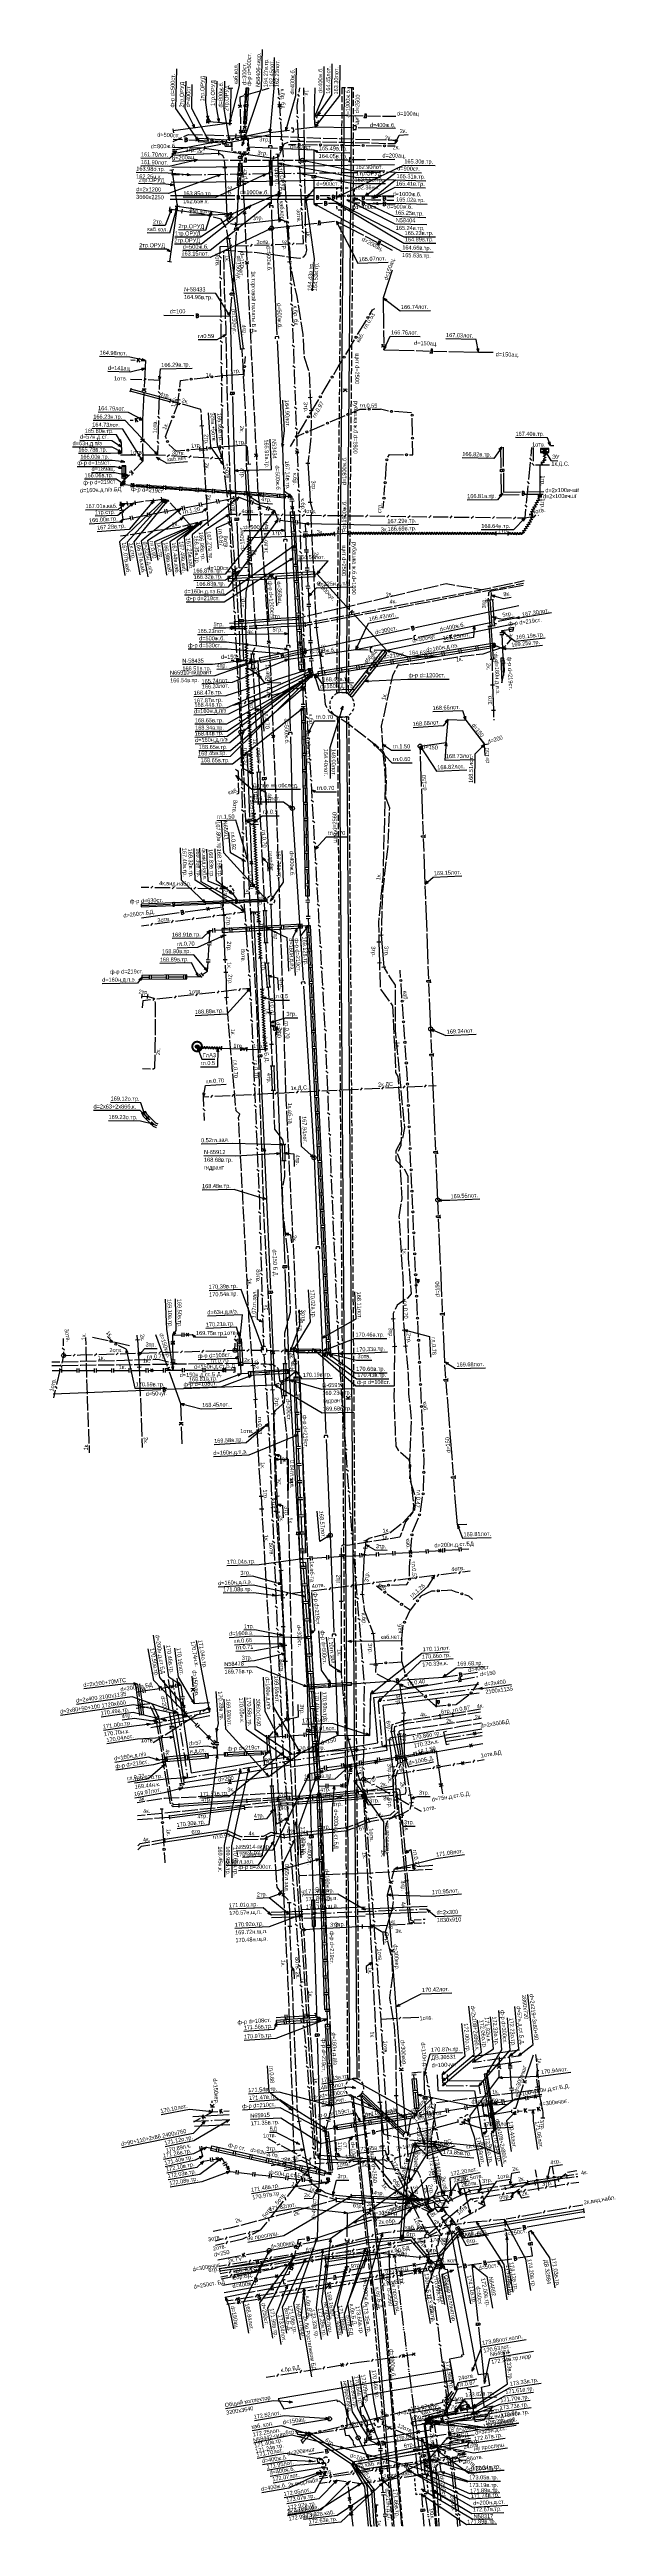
# Model space of a CAD drawing. Header units: metres. Extents: x -3947 to -3704, y 4976 to 6609.
# Drawn here: x -3942 to -3804, y 6000 to 6609 of the extents above; entities that cross this region are included whole.
import ezdxf
from ezdxf.enums import TextEntityAlignment as Align

# ---------------------------------------------------------------- set-up
doc = ezdxf.new("R2010")
doc.units = ezdxf.units.M
doc.header["$MEASUREMENT"] = 0
for name, color, linetype, lineweight in [('Водопровод', 7, 'Continuous', 25), ('Водосток', 7, 'Continuous', 25), ('Газопровод', 7, 'Continuous', 25), ('Дренаж', 7, 'Continuous', 25), ('Кабели', 7, 'Continuous', 25), ('Кабель защиты', 7, 'Continuous', 25), ('Кабель связи', 7, 'Continuous', 25), ('Кабель электрический', 7, 'Continuous', 25), ('Канализация напорная', 7, 'Continuous', 25), ('Канализация самотёчная', 7, 'Continuous', 25), ('Общий коллектор', 7, 'Continuous', 25), ('Подземные коммуникации', 7, 'Continuous', 25), ('Теплосеть', 7, 'Continuous', 25)]:
    doc.layers.add(name, color=color, linetype=linetype, lineweight=lineweight)
doc.styles.add('Russian', font='RUSSIAN_1251.shx', dxfattribs={"width": 0.8, "height": 1})
doc.styles.add('Style-arial_14', font='arial_14.shx')
doc.styles.add('Style-RUSSIAN_1251', font='RUSSIAN_1251.shx')
doc.styles.add('Style-RUSSIAN_1251 I 0.00000', font='RUSSIAN_1251.shx')
doc.styles.add('Style-RUSSIAN_1251 I 0.32289', font='RUSSIAN_1251.shx', dxfattribs={"oblique": 18.5})
doc.linetypes.add('DR', pattern='A,-11.75,[112,dgnlstyle-500_multi_und.shx,S=0.00823,R=0,X=0,Y=0],-12.25', length=24)
doc.linetypes.add('Stok', pattern='A,-1.75,[108,dgnlstyle-500_multi_und.shx,S=0.007373,R=0,X=0,Y=0],-1.75', length=3.5)
doc.linetypes.add('Vod', pattern='A,-1.75,[107,dgnlstyle-500_multi_und.shx,S=0.007913,R=0,X=0,Y=0],-1.75', length=3.5)
doc.dimstyles.get("Standard").update_dxf_attribs({"dimtxt": 0.18, "dimasz": 0.18, "dimexe": 0.18, "dimexo": 0.0625, "dimgap": 0.09, "dimtad": 0, "dimtih": 1, "dimtoh": 1, "dimdec": 4, "dimzin": 0, "dimdsep": 46, "dimtxsty": 'Standard', "dimcen": 0.09, "dimadec": 0, "dimazin": 0, "dimtfac": 1, "dimtdec": 4, "dimtofl": 0, "dimtmove": 0, "dimatfit": 3, "dimfxl": 1, "dimtolj": 1, "dimtzin": 0, "dimarcsym": 0})

# ---------------------------------------------------------------- blocks, each defined once
blk = doc.blocks.new('TerminatorOpen_0.5')
at = {"color": 0, "linetype": 'ByBlock', "lineweight": -2}
for q in [(-1, 0.25), (-1, 0), (-1, -0.25)]:
    blk.add_line((0, 0), q, dxfattribs=at)

msp = doc.modelspace()

# ---------------------------------------------------------------- hatches: boundary and pattern name
at = {"layer": 'Водопровод', "linetype": 'Continuous'}
for points in [[(-3905.52, 6586.92), (-3906.16, 6586.58), (-3906.14, 6587.31)], [(-3878.72, 6572.85), (-3879.36, 6572.49), (-3879.35, 6573.22)], [(-3862.85, 6572.74), (-3862.21, 6573.1), (-3862.21, 6572.37)], [(-3862.81, 6571.37), (-3862.17, 6571.73), (-3862.17, 6571)], [(-3881.78, 6066.61), (-3882.34, 6066.14), (-3882.47, 6066.86)]]:
    msp.add_hatch(color=256, dxfattribs=at).paths.add_polyline_path(points)
at = {"layer": 'Газопровод', "linetype": 'Continuous'}
for points in [[(-3877.52, 6456.48), (-3878, 6457.03), (-3877.28, 6457.17)], [(-3844.69, 6021.16), (-3844.56, 6021.88), (-3844, 6021.41)]]:
    msp.add_hatch(color=256, dxfattribs=at).paths.add_polyline_path(points)
at = {"layer": 'Кабель защиты', "linetype": 'Continuous'}
h = msp.add_hatch(color=256, dxfattribs=at)
edge = h.paths.add_edge_path()
edge.add_arc((-3905.8, 6363.97), 1.45, 0, 360)
edge = h.paths.add_edge_path(flags=16)
edge.add_arc((-3905.8, 6363.97), 0.95, 0, 360)
h = msp.add_hatch(color=256, dxfattribs=at)
edge = h.paths.add_edge_path()
edge.add_arc((-3905.8, 6363.97), 0.45, 0, 360)

# ---------------------------------------------------------------- linework, layer by layer
at = {"layer": 'Водопровод', "linetype": 'Continuous'}
for p, q in [((-3893.7, 6596.16), (-3893.48, 6599.77)), ((-3894.26, 6595.23), (-3893.26, 6595.17)), ((-3894.01, 6591.06), (-3893.79, 6594.66)), ((-3893.98, 6597.71), (-3893.17, 6598.28)), ((-3893.95, 6598.3), (-3893.2, 6597.64)), ((-3893.79, 6595.21), (-3893.77, 6595.53)), ((-3893.29, 6595.18), (-3893.27, 6595.54)), ((-3911.7, 6587.2), (-3909.36, 6587.09)), ((-3908.79, 6587.57), (-3908.84, 6586.57)), ((-3908.81, 6587.1), (-3908.49, 6587.09)), ((-3907.86, 6587.03), (-3905.52, 6586.92)), ((-3905.52, 6586.92), (-3906.24, 6587.51)), ((-3905.52, 6586.92), (-3905.83, 6587.8)), ((-3905.52, 6586.92), (-3902.97, 6586.81)), ((-3903.01, 6586.82), (-3903.65, 6587.5)), ((-3903.01, 6586.82), (-3903.2, 6587.73)), ((-3902.41, 6587.29), (-3902.45, 6586.29)), ((-3902.43, 6586.83), (-3902.11, 6586.81)), ((-3901.47, 6586.75), (-3898.92, 6586.64)), ((-3897.15, 6587.2), (-3896.77, 6587.2)), ((-3897.15, 6586.82), (-3897.15, 6587.2)), ((-3896.27, 6587.2), (-3895.51, 6587.2)), ((-3895.01, 6587.2), (-3894.26, 6587.2)), ((-3894.64, 6588.95), (-3893.64, 6588.89)), ((-3894.46, 6589.8), (-3893.65, 6590.38)), ((-3894.43, 6590.4), (-3893.69, 6589.73)), ((-3894.25, 6587.2), (-3894.18, 6588.38)), ((-3894.18, 6588.92), (-3894.16, 6589.24)), ((-3894.08, 6589.88), (-3894.01, 6591.06)), ((-3893.68, 6588.89), (-3893.65, 6589.25)), ((-3908.84, 6586.6), (-3908.47, 6586.59)), ((-3902.45, 6586.32), (-3902.09, 6586.31)), ((-3898.92, 6586.64), (-3898.73, 6585.97)), ((-3898.68, 6585.81), (-3897.98, 6585.84)), ((-3897.46, 6586.36), (-3897.42, 6585.36)), ((-3897.46, 6586.32), (-3897.17, 6586.33)), ((-3897.44, 6585.89), (-3897.15, 6585.91)), ((-3897.42, 6585.39), (-3897.13, 6585.4)), ((-3897.15, 6584.31), (-3897.15, 6585.06)), ((-3896.2, 6584), (-3896.96, 6584)), ((-3895.64, 6582.51), (-3894.65, 6582.46)), ((-3895.32, 6579.23), (-3895.21, 6581.24)), ((-3895.21, 6581.24), (-3895.18, 6581.94)), ((-3895.18, 6582.49), (-3895.16, 6582.81)), ((-3895.09, 6583.44), (-3895.06, 6584)), ((-3894.7, 6585.58), (-3894.65, 6586.51)), ((-3894.7, 6585.58), (-3894.18, 6586.35)), ((-3894.68, 6582.46), (-3894.66, 6582.82)), ((-3893.68, 6584), (-3894.44, 6584)), ((-3893.43, 6586.27), (-3893.43, 6585.51)), ((-3893.43, 6585.33), (-3885.98, 6584.98)), ((-3893.43, 6585.01), (-3893.43, 6584.25)), ((-3885.42, 6585.45), (-3885.47, 6584.46)), ((-3885.46, 6584.49), (-3885.1, 6584.47)), ((-3885.44, 6584.99), (-3885.12, 6584.97)), ((-3884.49, 6584.91), (-3877.04, 6584.56)), ((-3877.04, 6584.56), (-3877.06, 6578.73)), ((-3877.04, 6584.56), (-3876.37, 6583.9)), ((-3877.04, 6584.56), (-3876.13, 6584.34)), ((-3896.06, 6565.82), (-3895.52, 6575.73)), ((-3895.87, 6578.3), (-3894.88, 6578.25)), ((-3895.52, 6575.73), (-3895.41, 6577.74)), ((-3895.41, 6578.28), (-3895.39, 6578.6)), ((-3894.91, 6578.25), (-3894.89, 6578.61)), ((-3876.56, 6578.19), (-3877.56, 6578.19)), ((-3877.53, 6578.19), (-3877.53, 6577.83)), ((-3877.06, 6577.23), (-3877.08, 6571.4)), ((-3877.03, 6578.19), (-3877.03, 6577.87)), ((-3871.41, 6575.16), (-3871.06, 6575.16)), ((-3871.41, 6574.8), (-3871.41, 6575.16)), ((-3870.56, 6575.17), (-3869.85, 6575.18)), ((-3869.35, 6575.19), (-3868.64, 6575.2)), ((-3868.14, 6575.21), (-3867.43, 6575.23)), ((-3867.17, 6574.99), (-3867.17, 6574.28)), ((-3912.4, 6572.45), (-3896.52, 6572.43)), ((-3912.36, 6573.35), (-3896.5, 6573.33)), ((-3895.97, 6573.38), (-3895.97, 6572.38)), ((-3895.97, 6572.91), (-3895.65, 6572.91)), ((-3895.97, 6572.41), (-3895.61, 6572.41)), ((-3895.02, 6572.43), (-3879.14, 6572.4)), ((-3895, 6573.33), (-3879.14, 6573.3)), ((-3879.14, 6572.85), (-3879.26, 6571.93)), ((-3879.15, 6572.4), (-3878.72, 6572.4)), ((-3879.14, 6573.3), (-3878.72, 6573.3)), ((-3879.14, 6572.85), (-3878.77, 6572)), ((-3878.73, 6573.3), (-3877, 6573.32)), ((-3878.72, 6572.85), (-3878.33, 6573.7)), ((-3878.72, 6572.85), (-3877.95, 6573.38)), ((-3878.72, 6572.4), (-3876.99, 6572.42)), ((-3877.08, 6571.4), (-3874.98, 6571.43)), ((-3877.08, 6571.4), (-3876.41, 6570.75)), ((-3877.08, 6571.4), (-3876.17, 6571.19)), ((-3876.46, 6573.37), (-3876.45, 6572.37)), ((-3876.45, 6572.91), (-3876.13, 6572.91)), ((-3876.45, 6572.41), (-3876.09, 6572.41)), ((-3875.5, 6573.34), (-3873.78, 6573.36)), ((-3875.49, 6572.44), (-3873.76, 6572.46)), ((-3874.45, 6571.93), (-3874.44, 6570.93)), ((-3874.44, 6571.47), (-3874.12, 6571.47)), ((-3874.44, 6570.97), (-3874.08, 6570.97)), ((-3873.78, 6573.36), (-3873.08, 6573.36)), ((-3873.77, 6572.91), (-3873.09, 6572.27)), ((-3873.77, 6572.91), (-3872.86, 6572.71)), ((-3873.76, 6572.46), (-3873.06, 6572.46)), ((-3873.48, 6571.44), (-3871.39, 6571.47)), ((-3872.53, 6573.42), (-3872.52, 6572.42)), ((-3872.53, 6572.95), (-3872.21, 6572.96)), ((-3872.52, 6572.45), (-3872.16, 6572.46)), ((-3871.58, 6573.38), (-3871.4, 6573.38)), ((-3871.57, 6572.48), (-3871.39, 6572.48)), ((-3871.4, 6573.59), (-3871.41, 6574.3)), ((-3871.4, 6572.93), (-3870.69, 6573.55)), ((-3871.4, 6572.93), (-3870.48, 6573.1)), ((-3871.39, 6571.47), (-3870.74, 6570.79)), ((-3871.39, 6571.47), (-3870.48, 6571.22)), ((-3871.37, 6569.96), (-3871.38, 6570.67)), ((-3870.42, 6569.72), (-3871.13, 6569.71)), ((-3869.21, 6569.75), (-3869.92, 6569.73)), ((-3868.95, 6572.37), (-3868.27, 6571.74)), ((-3868.95, 6572.37), (-3868.04, 6572.18)), ((-3868, 6569.77), (-3868.71, 6569.76)), ((-3867.17, 6573.78), (-3867.16, 6573.08)), ((-3867.17, 6572.38), (-3865.76, 6572.35)), ((-3867.16, 6572.83), (-3866.46, 6572.22)), ((-3867.16, 6572.83), (-3866.24, 6572.67)), ((-3867.16, 6572.58), (-3867.16, 6571.87)), ((-3867.16, 6571.54), (-3865.73, 6571.49)), ((-3867.16, 6571.37), (-3867.16, 6570.66)), ((-3867.15, 6573.28), (-3865.75, 6573.25)), ((-3865.2, 6573.28), (-3865.22, 6572.29)), ((-3865.22, 6572.32), (-3864.86, 6572.31)), ((-3865.21, 6572.82), (-3864.89, 6572.81)), ((-3865.17, 6571.96), (-3865.21, 6570.96)), ((-3865.21, 6571), (-3864.85, 6570.98)), ((-3865.19, 6571.5), (-3864.87, 6571.48)), ((-3864.4, 6573.22), (-3863.84, 6573.97)), ((-3864.4, 6573.22), (-3863.54, 6573.57)), ((-3864.26, 6572.32), (-3862.84, 6572.29)), ((-3864.25, 6573.22), (-3862.85, 6573.19)), ((-3864.23, 6571.42), (-3862.81, 6571.37)), ((-3862.86, 6572.29), (-3862.21, 6572.27)), ((-3862.84, 6573.19), (-3862.21, 6573.17)), ((-3862.81, 6571.37), (-3862.17, 6571.34)), ((-3862.46, 6572.73), (-3861.92, 6573.49)), ((-3862.46, 6572.73), (-3861.6, 6573.1)), ((-3862.32, 6572.27), (-3860.6, 6572.24)), ((-3862.21, 6572.72), (-3861.52, 6573.36)), ((-3862.21, 6572.72), (-3861.3, 6572.91)), ((-3862.17, 6571.34), (-3861.27, 6571.6)), ((-3862.17, 6571.34), (-3861.26, 6571.1)), ((-3862.17, 6571.34), (-3860.53, 6571.3)), ((-3862.1, 6573.17), (-3860.48, 6573.14)), ((-3859.99, 6573.18), (-3860.01, 6572.18)), ((-3860.01, 6572.22), (-3859.65, 6572.21)), ((-3860, 6572.72), (-3859.68, 6572.71)), ((-3859.98, 6571.79), (-3860, 6570.79)), ((-3860, 6570.83), (-3859.64, 6570.82)), ((-3859.99, 6571.33), (-3859.67, 6571.32)), ((-3859.1, 6572.22), (-3857.38, 6572.19)), ((-3859.03, 6571.27), (-3857.4, 6571.24)), ((-3858.98, 6573.11), (-3857.36, 6573.08)), ((-3896.68, 6554.42), (-3896.14, 6564.32)), ((-3896.61, 6564.89), (-3895.61, 6564.84)), ((-3896.14, 6564.87), (-3896.12, 6565.19)), ((-3895.64, 6564.84), (-3895.62, 6565.2)), ((-3897.11, 6549.78), (-3896.68, 6554.42)), ((-3906.05, 6544.27), (-3906.07, 6543.28)), ((-3897.68, 6543.65), (-3898.37, 6544.28)), ((-3897.68, 6543.65), (-3897.95, 6544.54)), ((-3897.69, 6548.87), (-3896.7, 6548.78)), ((-3897.68, 6543.65), (-3897.25, 6548.29)), ((-3897.23, 6548.83), (-3897.2, 6549.15)), ((-3896.73, 6548.78), (-3896.7, 6549.15)), ((-3914.03, 6543.89), (-3906.6, 6543.78)), ((-3906.07, 6543.31), (-3905.71, 6543.3)), ((-3906.06, 6543.81), (-3905.74, 6543.8)), ((-3905.1, 6543.76), (-3897.68, 6543.65)), ((-3897.68, 6543.65), (-3897.15, 6525.41)), ((-3896.64, 6524.89), (-3897.64, 6524.86)), ((-3897.61, 6524.86), (-3897.6, 6524.5)), ((-3897.11, 6524.87), (-3897.1, 6524.55)), ((-3897.11, 6523.91), (-3896.59, 6505.68)), ((-3830.81, 6511.45), (-3831.52, 6510.84)), ((-3830.81, 6511.45), (-3831.11, 6510.56)), ((-3831.11, 6511.44), (-3831.05, 6506.33)), ((-3830.51, 6511.45), (-3830.45, 6506.64)), ((-3896.59, 6505.68), (-3895.69, 6505.95)), ((-3896.59, 6505.68), (-3895.68, 6505.45)), ((-3896.59, 6505.68), (-3896.09, 6494.45)), ((-3830.24, 6505.95), (-3831.24, 6505.94)), ((-3831.21, 6505.94), (-3831.2, 6505.58)), ((-3831.03, 6504.83), (-3830.96, 6499.73)), ((-3830.71, 6505.95), (-3830.7, 6505.63)), ((-3830.43, 6505.14), (-3830.37, 6500.33)), ((-3830.67, 6500.03), (-3831.43, 6499.48)), ((-3830.67, 6500.03), (-3831.04, 6499.17)), ((-3830.96, 6499.73), (-3826.56, 6499.79)), ((-3830.37, 6500.33), (-3826.19, 6500.4)), ((-3825.84, 6500.6), (-3825.82, 6499.6)), ((-3825.83, 6500.14), (-3825.51, 6500.14)), ((-3825.83, 6499.64), (-3825.46, 6499.64)), ((-3825.06, 6499.82), (-3820.65, 6499.88)), ((-3824.69, 6500.42), (-3820.51, 6500.49)), ((-3895.57, 6493.93), (-3896.57, 6493.89)), ((-3896.54, 6493.89), (-3896.52, 6493.53)), ((-3896.04, 6493.91), (-3896.02, 6493.59)), ((-3896.03, 6492.95), (-3895.54, 6481.73)), ((-3898.29, 6480.78), (-3897.59, 6480.81)), ((-3897.07, 6481.33), (-3897.03, 6480.33)), ((-3897.05, 6480.86), (-3896.73, 6480.87)), ((-3897.03, 6480.36), (-3896.67, 6480.38)), ((-3895.37, 6481), (-3896.25, 6480.71)), ((-3896.19, 6481.69), (-3895.83, 6481.71)), ((-3896.17, 6481.32), (-3896.19, 6481.69)), ((-3896.1, 6480.1), (-3896.14, 6480.83)), ((-3896.02, 6478.88), (-3896.07, 6479.6)), ((-3895.37, 6481), (-3895.98, 6480.29)), ((-3895.38, 6478.52), (-3894.91, 6469.49)), ((-3895.33, 6481.74), (-3894.61, 6481.78)), ((-3893.95, 6478.61), (-3894.67, 6478.56)), ((-3894.11, 6481.81), (-3893.38, 6481.86)), ((-3893.25, 6481.47), (-3893.21, 6480.74)), ((-3893.18, 6480.25), (-3893.14, 6479.52)), ((-3852.07, 6467.09), (-3826.63, 6472.49)), ((-3894.39, 6468.97), (-3895.38, 6468.92)), ((-3895.35, 6468.92), (-3895.33, 6468.56)), ((-3894.85, 6468.95), (-3894.83, 6468.62)), ((-3894.83, 6467.99), (-3894.36, 6458.95)), ((-3878.97, 6461.39), (-3853.53, 6466.78)), ((-3853.11, 6467.38), (-3852.9, 6466.4)), ((-3853.01, 6466.93), (-3852.7, 6466.99)), ((-3852.91, 6466.44), (-3852.55, 6466.51)), ((-3897.44, 6459.02), (-3896.65, 6459)), ((-3896.1, 6459.49), (-3896.12, 6458.49)), ((-3896.11, 6459.03), (-3895.79, 6459.02)), ((-3894.36, 6458.95), (-3895.29, 6459.08)), ((-3894.36, 6458.95), (-3895.22, 6458.59)), ((-3895.15, 6458.97), (-3894.36, 6458.95)), ((-3894.36, 6458.95), (-3893.36, 6458.93)), ((-3892.81, 6459.41), (-3892.83, 6458.41)), ((-3892.82, 6458.95), (-3892.5, 6458.94)), ((-3891.86, 6458.89), (-3890.86, 6458.86)), ((-3890.86, 6458.86), (-3891.8, 6458.8)), ((-3890.86, 6458.86), (-3891.63, 6458.33)), ((-3890.86, 6458.86), (-3885.65, 6459.97)), ((-3890.86, 6458.86), (-3889.32, 6430.66)), ((-3885.18, 6460.57), (-3886.1, 6460.4)), ((-3885.18, 6460.57), (-3886.05, 6460.9)), ((-3885.22, 6460.57), (-3885.02, 6459.59)), ((-3885.13, 6460.11), (-3884.81, 6460.18)), ((-3885.02, 6459.62), (-3884.67, 6459.7)), ((-3884.18, 6460.28), (-3878.97, 6461.39)), ((-3896.12, 6458.52), (-3895.76, 6458.52)), ((-3892.83, 6458.45), (-3892.47, 6458.44)), ((-3893.49, 6435.94), (-3892.87, 6420.42)), ((-3888.8, 6430.14), (-3889.79, 6430.09)), ((-3889.76, 6430.09), (-3889.74, 6429.73)), ((-3889.26, 6430.12), (-3889.24, 6429.8)), ((-3889.24, 6429.16), (-3887.7, 6400.95)), ((-3892.35, 6419.9), (-3893.35, 6419.86)), ((-3893.31, 6419.86), (-3893.3, 6419.5)), ((-3892.81, 6419.88), (-3892.8, 6419.56)), ((-3892.81, 6418.92), (-3892.18, 6403.4)), ((-3892.03, 6408.87), (-3892.84, 6409.46)), ((-3892.05, 6409.47), (-3892.81, 6408.81)), ((-3919.54, 6398.66), (-3912.37, 6398.97)), ((-3911.85, 6399.49), (-3911.81, 6398.49)), ((-3911.83, 6399.02), (-3911.51, 6399.04)), ((-3911.81, 6398.52), (-3911.45, 6398.54)), ((-3910.87, 6399.03), (-3903.7, 6399.33)), ((-3908.76, 6397.12), (-3899.48, 6398.37)), ((-3903.7, 6399.33), (-3904.52, 6399.77)), ((-3903.7, 6399.33), (-3904.18, 6400.13)), ((-3903.7, 6399.33), (-3896.92, 6399.64)), ((-3903.5, 6398.21), (-3902.77, 6397.52)), ((-3902.9, 6398.29), (-3903.41, 6397.43)), ((-3896.4, 6400.16), (-3896.36, 6399.16)), ((-3896.38, 6399.69), (-3896.06, 6399.71)), ((-3896.36, 6399.19), (-3896, 6399.21)), ((-3895.42, 6399.7), (-3888.65, 6400.01)), ((-3888.65, 6400.01), (-3889.44, 6400.5)), ((-3888.65, 6400.01), (-3889.07, 6400.84)), ((-3887.76, 6399.77), (-3887.45, 6400.65)), ((-3887.76, 6399.77), (-3887.04, 6400.36)), ((-3887.67, 6398.95), (-3886.56, 6369.06)), ((-3919.52, 6395.66), (-3910.24, 6396.91)), ((-3909.77, 6397.48), (-3909.64, 6396.49)), ((-3909.71, 6397.02), (-3909.39, 6397.06)), ((-3909.64, 6396.52), (-3909.29, 6396.57)), ((-3891.92, 6397.02), (-3890.37, 6362.45)), ((-3886.04, 6368.54), (-3887.03, 6368.5)), ((-3887, 6368.5), (-3886.99, 6368.14)), ((-3886.5, 6368.52), (-3886.49, 6368.2)), ((-3886.5, 6367.56), (-3885.39, 6337.67)), ((-3889.85, 6361.93), (-3890.85, 6361.88)), ((-3890.81, 6361.89), (-3890.8, 6361.52)), ((-3890.31, 6361.91), (-3890.3, 6361.59)), ((-3890.3, 6360.95), (-3888.76, 6326.38)), ((-3888.91, 6338.2), (-3889.72, 6338.79)), ((-3888.94, 6338.8), (-3889.69, 6338.14)), ((-3885.39, 6337.67), (-3886.3, 6337.87)), ((-3885.39, 6337.67), (-3886.27, 6337.37)), ((-3885.39, 6337.67), (-3884.25, 6310.59)), ((-3888.76, 6326.38), (-3889.69, 6326.4)), ((-3888.76, 6326.38), (-3889.55, 6326.88)), ((-3888.76, 6326.38), (-3887.78, 6304.3)), ((-3883.73, 6310.07), (-3884.72, 6310.03)), ((-3884.69, 6310.03), (-3884.68, 6309.67)), ((-3884.19, 6310.05), (-3884.18, 6309.73)), ((-3884.18, 6309.09), (-3883.05, 6282.01)), ((-3887.26, 6303.79), (-3888.26, 6303.74)), ((-3888.22, 6303.74), (-3888.21, 6303.38)), ((-3887.72, 6303.76), (-3887.71, 6303.44)), ((-3887.71, 6302.81), (-3886.73, 6280.74)), ((-3886.7, 6288.39), (-3887.51, 6288.98)), ((-3886.73, 6288.99), (-3887.48, 6288.33)), ((-3941.21, 6278.55), (-3914.72, 6279.61)), ((-3914.2, 6280.13), (-3914.16, 6279.13)), ((-3914.18, 6279.67), (-3913.86, 6279.68)), ((-3914.16, 6279.17), (-3913.8, 6279.18)), ((-3913.22, 6279.67), (-3886.73, 6280.74)), ((-3886.73, 6280.74), (-3885.6, 6281.13)), ((-3886.73, 6280.74), (-3886.08, 6280.07)), ((-3886.73, 6280.74), (-3885.83, 6280.5)), ((-3885.25, 6281.77), (-3884.92, 6280.83)), ((-3885.1, 6281.34), (-3884.79, 6281.44)), ((-3884.93, 6280.86), (-3884.59, 6280.98)), ((-3884.18, 6281.62), (-3883.05, 6282.01)), ((-3883.05, 6282.01), (-3882.25, 6281.51)), ((-3883.05, 6282.01), (-3882.11, 6281.99)), ((-3883.05, 6282.01), (-3880.93, 6244.97)), ((-3880.4, 6244.46), (-3881.39, 6244.4)), ((-3881.36, 6244.4), (-3881.34, 6244.04)), ((-3880.86, 6244.43), (-3880.84, 6244.11)), ((-3880.84, 6243.47), (-3878.72, 6206.43)), ((-3845.26, 6208.82), (-3844.68, 6209.55)), ((-3845.26, 6208.82), (-3841.75, 6209.34)), ((-3845.26, 6208.82), (-3844.39, 6209.14)), ((-3841.29, 6209.92), (-3841.14, 6208.93)), ((-3841.22, 6209.46), (-3840.9, 6209.5)), ((-3841.15, 6208.96), (-3840.79, 6209.01)), ((-3840.27, 6209.57), (-3836.76, 6210.09)), ((-3878.72, 6206.43), (-3879.65, 6206.53)), ((-3878.72, 6206.43), (-3879.47, 6206.99)), ((-3878.72, 6206.43), (-3874.05, 6206.76)), ((-3878.72, 6206.43), (-3878.45, 6196.52)), ((-3872.89, 6207.3), (-3873.6, 6207.9)), ((-3873.55, 6207.3), (-3873.47, 6206.3)), ((-3873.51, 6206.84), (-3873.19, 6206.86)), ((-3873.48, 6206.34), (-3873.12, 6206.36)), ((-3872.89, 6207.3), (-3873.19, 6208.18)), ((-3872.55, 6206.87), (-3867.88, 6207.2)), ((-3867.88, 6207.2), (-3857.32, 6207.96)), ((-3856.82, 6208.49), (-3856.75, 6207.5)), ((-3856.78, 6208.03), (-3856.46, 6208.05)), ((-3856.75, 6207.53), (-3856.39, 6207.56)), ((-3855.83, 6208.07), (-3845.26, 6208.82)), ((-3877.94, 6195.99), (-3878.94, 6195.97)), ((-3878.91, 6195.97), (-3878.9, 6195.61)), ((-3878.41, 6195.02), (-3878.14, 6185.11)), ((-3878.4, 6195.98), (-3878.4, 6195.66)), ((-3856.07, 6188.96), (-3835.48, 6192.55)), ((-3838.79, 6192.35), (-3838.04, 6191.69)), ((-3838.2, 6192.45), (-3838.68, 6191.57)), ((-3878.14, 6185.11), (-3878.76, 6184.41)), ((-3878.14, 6185.11), (-3878.31, 6184.19)), ((-3878.14, 6185.11), (-3857.55, 6188.7)), ((-3878.14, 6185.11), (-3877.71, 6170.35)), ((-3875.55, 6185.94), (-3874.8, 6185.29)), ((-3874.96, 6186.05), (-3875.44, 6185.17)), ((-3862.15, 6188.28), (-3861.4, 6187.62)), ((-3861.56, 6188.38), (-3862.04, 6187.51)), ((-3857.1, 6189.28), (-3856.93, 6188.3)), ((-3857.02, 6188.83), (-3856.71, 6188.88)), ((-3856.94, 6188.33), (-3856.58, 6188.4)), ((-3854.68, 6189.2), (-3854.61, 6188.27)), ((-3854.68, 6189.2), (-3854.14, 6188.44)), ((-3877.2, 6169.82), (-3878.19, 6169.79)), ((-3878.16, 6169.79), (-3878.15, 6169.43)), ((-3877.67, 6168.85), (-3877.23, 6154.09)), ((-3877.66, 6169.81), (-3877.65, 6169.49)), ((-3877.23, 6154.09), (-3877.16, 6151.55)), ((-3876.64, 6151.02), (-3877.64, 6150.99)), ((-3877.61, 6150.99), (-3877.6, 6150.63)), ((-3877.11, 6151.01), (-3877.1, 6150.69)), ((-3877.11, 6150.05), (-3877.04, 6147.51)), ((-3877.04, 6147.51), (-3876.28, 6121.56)), ((-3875.76, 6121.03), (-3876.76, 6121)), ((-3876.73, 6121), (-3876.72, 6120.64)), ((-3876.23, 6121.02), (-3876.22, 6120.7)), ((-3876.23, 6120.06), (-3875.47, 6094.1)), ((-3849.94, 6110.88), (-3849.93, 6111.82)), ((-3849.94, 6110.88), (-3849.45, 6111.68)), ((-3834.42, 6111.34), (-3834.16, 6112.23)), ((-3834.42, 6111.34), (-3833.73, 6111.97)), ((-3849.72, 6106.06), (-3849.94, 6110.88)), ((-3849.71, 6105.1), (-3849.72, 6105.42)), ((-3849.21, 6105.13), (-3849.22, 6105.49)), ((-3834.78, 6111.28), (-3833.8, 6105.09)), ((-3861.72, 6097.08), (-3849.43, 6099.74)), ((-3850.17, 6105.08), (-3849.17, 6105.13)), ((-3849.43, 6099.74), (-3849.65, 6104.56)), ((-3849.43, 6099.74), (-3849.5, 6098.81)), ((-3849.43, 6099.74), (-3849.01, 6098.9)), ((-3833.22, 6104.63), (-3834.21, 6104.48)), ((-3834.18, 6104.48), (-3834.12, 6104.13)), ((-3833.68, 6104.56), (-3833.63, 6104.24)), ((-3833.57, 6103.61), (-3832.59, 6097.42)), ((-3833.17, 6101.08), (-3832.58, 6101.81)), ((-3833.17, 6101.08), (-3832.29, 6101.4)), ((-3875.47, 6094.1), (-3876.36, 6094.38)), ((-3875.47, 6094.1), (-3876.09, 6094.8)), ((-3875.47, 6094.1), (-3875.85, 6083.27)), ((-3875.47, 6094.1), (-3863.18, 6096.76)), ((-3867.53, 6095.82), (-3868.28, 6095.28)), ((-3867.53, 6095.82), (-3867.89, 6094.96)), ((-3862.76, 6097.36), (-3862.55, 6096.39)), ((-3862.66, 6096.91), (-3862.34, 6096.98)), ((-3862.55, 6096.42), (-3862.2, 6096.5)), ((-3832.59, 6097.42), (-3833.4, 6096.97)), ((-3832.59, 6097.42), (-3833.05, 6096.61)), ((-3875.37, 6082.71), (-3876.37, 6082.74)), ((-3876.34, 6082.74), (-3876.35, 6082.38)), ((-3875.9, 6081.77), (-3876.28, 6070.93)), ((-3875.83, 6082.72), (-3875.85, 6082.4)), ((-3876.28, 6070.93), (-3862.82, 6075.32)), ((-3862.46, 6075.96), (-3862.15, 6075.02)), ((-3862.32, 6075.52), (-3862.01, 6075.62)), ((-3862.16, 6075.05), (-3861.82, 6075.16)), ((-3861.4, 6075.79), (-3847.94, 6080.18)), ((-3847.94, 6080.18), (-3846.07, 6078.4)), ((-3845.34, 6078.39), (-3846.03, 6077.67)), ((-3846, 6077.69), (-3845.74, 6077.44)), ((-3845.66, 6078.05), (-3845.43, 6077.83)), ((-3844.99, 6077.37), (-3843.12, 6075.59)), ((-3843.12, 6075.59), (-3843.57, 6074.77)), ((-3843.12, 6075.59), (-3843.08, 6074.66)), ((-3843.12, 6075.59), (-3842.09, 6073.9)), ((-3824.61, 6073.65), (-3810.4, 6076.1)), ((-3881.13, 6069.29), (-3880.83, 6070.5)), ((-3880.83, 6070.5), (-3879.3, 6070.65)), ((-3878.81, 6071.19), (-3878.72, 6070.2)), ((-3878.77, 6070.73), (-3878.45, 6070.76)), ((-3878.72, 6070.23), (-3878.36, 6070.27)), ((-3877.81, 6070.79), (-3876.28, 6070.93)), ((-3876.28, 6070.93), (-3876.82, 6070.17)), ((-3876.28, 6070.93), (-3876.35, 6070)), ((-3841.38, 6073.7), (-3842.24, 6073.18)), ((-3842.21, 6073.2), (-3842.02, 6072.89)), ((-3841.78, 6073.46), (-3841.61, 6073.18)), ((-3841.31, 6072.62), (-3840.29, 6070.94)), ((-3840.29, 6070.94), (-3826.08, 6073.39)), ((-3825.63, 6073.98), (-3825.46, 6072.99)), ((-3825.56, 6073.52), (-3825.24, 6073.57)), ((-3825.47, 6073.02), (-3825.11, 6073.09)), ((-3824.2, 6072.4), (-3823.66, 6072.69)), ((-3823.86, 6070.18), (-3824.2, 6072.4)), ((-3824.2, 6069.16), (-3823.22, 6069.31)), ((-3823.74, 6069.23), (-3823.79, 6069.55)), ((-3823.66, 6072.69), (-3823.35, 6071.81)), ((-3823.66, 6072.69), (-3822.94, 6072.09)), ((-3823.25, 6069.31), (-3823.31, 6069.67)), ((-3900.33, 6063.4), (-3891.8, 6064.87)), ((-3891.35, 6065.46), (-3891.18, 6064.47)), ((-3891.27, 6065), (-3890.95, 6065.05)), ((-3891.18, 6064.51), (-3890.83, 6064.57)), ((-3890.32, 6065.13), (-3881.78, 6066.61)), ((-3883.3, 6063.36), (-3882.34, 6063.06)), ((-3883.18, 6062.02), (-3882.98, 6062.69)), ((-3883.05, 6063.75), (-3882.12, 6064.12)), ((-3882.87, 6064.32), (-3882.31, 6063.5)), ((-3882.85, 6063.22), (-3882.76, 6063.53)), ((-3882.54, 6064.13), (-3882.37, 6064.69)), ((-3881.78, 6066.61), (-3882.52, 6066.04)), ((-3881.78, 6066.61), (-3882.41, 6065.92)), ((-3882.37, 6063.07), (-3882.27, 6063.42)), ((-3881.78, 6066.61), (-3882.12, 6065.74)), ((-3881.78, 6066.61), (-3881.97, 6065.7)), ((-3881.84, 6068.47), (-3880.87, 6068.24)), ((-3881.78, 6066.61), (-3881.48, 6067.83)), ((-3881.39, 6068.36), (-3881.31, 6068.67)), ((-3880.9, 6068.24), (-3880.82, 6068.6)), ((-3841.66, 6063.72), (-3840.69, 6063.9)), ((-3840.24, 6064.49), (-3840.06, 6063.5)), ((-3840.16, 6064.03), (-3839.84, 6064.09)), ((-3840.07, 6063.54), (-3839.71, 6063.6)), ((-3839.21, 6064.17), (-3838.23, 6064.34)), ((-3838.23, 6064.34), (-3835.8, 6064.69)), ((-3838.23, 6064.34), (-3837.68, 6063.59)), ((-3838.23, 6064.34), (-3837.37, 6063.98)), ((-3838.23, 6064.34), (-3836.74, 6050.45)), ((-3835.33, 6065.26), (-3835.19, 6064.27)), ((-3835.27, 6064.8), (-3834.95, 6064.85)), ((-3835.2, 6064.31), (-3834.84, 6064.36)), ((-3834.31, 6064.9), (-3831.88, 6065.25)), ((-3831.88, 6065.25), (-3828.32, 6065.76)), ((-3831.88, 6065.25), (-3831.62, 6064.36)), ((-3831.88, 6065.25), (-3831.2, 6064.62)), ((-3827.86, 6066.33), (-3827.72, 6065.35)), ((-3827.79, 6065.87), (-3827.47, 6065.92)), ((-3827.72, 6065.38), (-3827.36, 6065.43)), ((-3826.84, 6065.98), (-3823.28, 6066.49)), ((-3823.28, 6066.49), (-3823.63, 6068.7)), ((-3899.59, 6059.25), (-3892.13, 6060.51)), ((-3891.68, 6061.09), (-3891.51, 6060.11)), ((-3891.6, 6060.63), (-3891.28, 6060.69)), ((-3891.52, 6060.14), (-3891.16, 6060.2)), ((-3890.65, 6060.76), (-3883.18, 6062.02)), ((-3886.61, 6061.82), (-3885.86, 6061.16)), ((-3886.01, 6061.93), (-3886.5, 6061.05)), ((-3836.19, 6049.96), (-3837.18, 6049.86)), ((-3837.15, 6049.86), (-3837.11, 6049.5)), ((-3836.65, 6049.92), (-3836.62, 6049.6)), ((-3836.58, 6048.96), (-3835.1, 6035.07)), ((-3835.1, 6035.07), (-3835.15, 6036)), ((-3835.1, 6035.07), (-3834.67, 6035.9)), ((-3845.86, 6026.51), (-3845.67, 6025.53)), ((-3845.77, 6026.05), (-3845.46, 6026.11)), ((-3844.83, 6026.2), (-3838.45, 6027.44)), ((-3838.45, 6027.44), (-3837.78, 6028.09)), ((-3838.45, 6027.44), (-3837.54, 6027.65)), ((-3838.45, 6027.44), (-3837.76, 6027.56)), ((-3837.74, 6027.56), (-3836.98, 6028.11)), ((-3837.74, 6027.56), (-3836.81, 6027.64)), ((-3869.62, 6019.16), (-3860.88, 6020.36)), ((-3860.41, 6020.93), (-3860.27, 6019.94)), ((-3860.34, 6020.47), (-3860.02, 6020.51)), ((-3860.28, 6019.97), (-3859.92, 6020.02)), ((-3859.39, 6020.57), (-3850.65, 6021.76)), ((-3852.67, 6024.68), (-3853.11, 6025.51)), ((-3852.67, 6024.68), (-3846.3, 6025.92)), ((-3852.67, 6024.68), (-3852.62, 6025.61)), ((-3852.11, 6019.43), (-3852.67, 6024.68)), ((-3850.65, 6021.76), (-3844.47, 6022.62)), ((-3850.65, 6021.76), (-3850.46, 6020.85)), ((-3850.65, 6021.76), (-3850.01, 6021.08)), ((-3850.65, 6021.76), (-3850.26, 6018.05)), ((-3845.68, 6025.56), (-3845.32, 6025.63)), ((-3844.01, 6023.18), (-3843.87, 6022.2)), ((-3843.94, 6022.72), (-3843.62, 6022.77)), ((-3843.87, 6022.23), (-3843.51, 6022.28)), ((-3842.99, 6022.82), (-3836.82, 6023.68)), ((-3878.34, 6017.72), (-3874.72, 6018.32)), ((-3874.27, 6018.9), (-3874.1, 6017.92)), ((-3874.19, 6018.44), (-3873.87, 6018.49)), ((-3874.11, 6017.95), (-3873.75, 6018.01)), ((-3873.24, 6018.57), (-3869.62, 6019.16)), ((-3869.62, 6019.16), (-3870.55, 6019.14)), ((-3869.62, 6019.16), (-3870.43, 6019.62)), ((-3869.62, 6019.16), (-3855.14, 6015.22)), ((-3854.48, 6015.56), (-3854.74, 6014.6)), ((-3854.74, 6014.63), (-3854.39, 6014.53)), ((-3854.6, 6015.11), (-3854.29, 6015.03)), ((-3853.69, 6014.83), (-3839.2, 6010.88)), ((-3852.5, 6018.43), (-3851.51, 6018.53)), ((-3852.04, 6018.48), (-3852.07, 6018.8)), ((-3851.38, 6012.7), (-3851.95, 6017.94)), ((-3851.54, 6018.53), (-3851.58, 6018.89)), ((-3849.71, 6017.56), (-3850.7, 6017.46)), ((-3850.67, 6017.46), (-3850.63, 6017.1)), ((-3850.17, 6017.52), (-3850.14, 6017.2)), ((-3850.1, 6016.56), (-3849.72, 6012.85)), ((-3849.97, 6015.25), (-3849.42, 6014.49)), ((-3849.97, 6015.25), (-3849.11, 6014.88)), ((-3868.65, 6009.69), (-3868.14, 6005.59)), ((-3852.34, 6012.61), (-3851.99, 6012.64)), ((-3852.31, 6012.26), (-3852.34, 6012.61)), ((-3852.2, 6011.06), (-3852.26, 6011.76)), ((-3852.09, 6009.86), (-3852.15, 6010.56)), ((-3851.98, 6008.66), (-3852.04, 6009.36)), ((-3851.38, 6012.7), (-3850.67, 6012.09)), ((-3851.38, 6012.7), (-3850.46, 6012.54)), ((-3850.69, 6009.14), (-3850.04, 6008.48)), ((-3850.69, 6009.14), (-3849.79, 6008.91)), ((-3850.57, 6007.86), (-3849.96, 6007.14)), ((-3850.57, 6007.86), (-3849.68, 6007.56)), ((-3850.57, 6007.86), (-3850.33, 6004.68)), ((-3849.22, 6007.98), (-3849.92, 6007.91)), ((-3849.72, 6012.85), (-3849, 6012.26)), ((-3849.72, 6012.85), (-3848.79, 6012.71)), ((-3849.38, 6012.56), (-3849.32, 6011.85)), ((-3849.27, 6011.35), (-3849.21, 6010.65)), ((-3849.16, 6010.15), (-3849.1, 6009.45)), ((-3849.05, 6008.95), (-3848.99, 6008.25)), ((-3867.87, 6006.47), (-3868.72, 6006.99)), ((-3867.94, 6007.06), (-3868.64, 6006.34)), ((-3867.58, 6005.11), (-3868.57, 6004.99)), ((-3868.54, 6005), (-3868.49, 6004.64)), ((-3867.57, 6004.06), (-3868.42, 6004.58)), ((-3867.65, 6004.66), (-3868.34, 6003.94)), ((-3867.41, 6002.73), (-3868.26, 6003.25)), ((-3867.48, 6003.32), (-3868.18, 6002.6)), ((-3868.04, 6005.06), (-3868, 6004.74)), ((-3867.96, 6004.1), (-3867.45, 6000)), ((-3849.79, 6004.17), (-3850.79, 6004.1)), ((-3850.75, 6004.1), (-3850.73, 6003.74)), ((-3850.26, 6004.14), (-3850.23, 6003.82)), ((-3850.22, 6003.18), (-3849.98, 6000))]:
    msp.add_line(p, q, dxfattribs=at)
at = {"layer": 'Водопровод', "linetype": 'Continuous', "flags": 128}
for points in [[(-3894.7, 6585.58), (-3889.94, 6599.77), (-3889.69, 6609.24)], [(-3905.52, 6586.92), (-3911.02, 6594.74), (-3910.76, 6604.47)], [(-3903.01, 6586.82), (-3907.13, 6594.76), (-3906.98, 6600.66)], [(-3893.05, 6599.77), (-3893.8, 6599.77), (-3894.35, 6591.07), (-3893.61, 6591.04), (-3893.05, 6599.77)], [(-3894.22, 6595.23), (-3894.2, 6595.55), (-3894.19, 6595.58), (-3894.17, 6595.63), (-3894.14, 6595.67), (-3894.12, 6595.69), (-3894.1, 6595.71), (-3894.08, 6595.72), (-3894.05, 6595.73), (-3894.03, 6595.73), (-3893.92, 6595.73), (-3893.9, 6595.72), (-3893.87, 6595.71), (-3893.85, 6595.69), (-3893.83, 6595.67), (-3893.81, 6595.64), (-3893.79, 6595.61), (-3893.78, 6595.57), (-3893.77, 6595.53), (-3893.77, 6595.57), (-3893.76, 6595.6), (-3893.74, 6595.65), (-3893.73, 6595.67), (-3893.7, 6595.7), (-3893.67, 6595.73), (-3893.63, 6595.75), (-3893.6, 6595.76), (-3893.41, 6595.74), (-3893.39, 6595.74), (-3893.37, 6595.73), (-3893.34, 6595.7), (-3893.31, 6595.67), (-3893.3, 6595.64), (-3893.28, 6595.59), (-3893.27, 6595.56), (-3893.27, 6595.54)], [(-3908.79, 6587.53), (-3908.48, 6587.51), (-3908.45, 6587.51), (-3908.4, 6587.49), (-3908.35, 6587.46), (-3908.33, 6587.44), (-3908.32, 6587.42), (-3908.3, 6587.4), (-3908.29, 6587.37), (-3908.29, 6587.35), (-3908.29, 6587.24), (-3908.3, 6587.21), (-3908.32, 6587.18), (-3908.33, 6587.16), (-3908.35, 6587.14), (-3908.38, 6587.13), (-3908.41, 6587.11), (-3908.45, 6587.1), (-3908.49, 6587.09), (-3908.45, 6587.08), (-3908.42, 6587.08), (-3908.37, 6587.06), (-3908.34, 6587.04), (-3908.32, 6587.02), (-3908.29, 6586.99), (-3908.27, 6586.95), (-3908.26, 6586.92), (-3908.27, 6586.73), (-3908.27, 6586.71), (-3908.29, 6586.69), (-3908.31, 6586.66), (-3908.34, 6586.63), (-3908.37, 6586.61), (-3908.42, 6586.59), (-3908.45, 6586.59), (-3908.47, 6586.59)], [(-3905.48, 6587.36), (-3905.55, 6586.58), (-3899.14, 6586.3), (-3898.91, 6585.43), (-3897.15, 6585.46), (-3897.15, 6586.28), (-3898.44, 6586.26), (-3898.61, 6586.98), (-3905.48, 6587.36)], [(-3902.41, 6587.25), (-3902.09, 6587.24), (-3902.06, 6587.23), (-3902.01, 6587.21), (-3901.97, 6587.18), (-3901.95, 6587.17), (-3901.93, 6587.15), (-3901.92, 6587.12), (-3901.91, 6587.09), (-3901.9, 6587.08), (-3901.91, 6586.96), (-3901.91, 6586.94), (-3901.93, 6586.91), (-3901.94, 6586.89), (-3901.96, 6586.87), (-3901.99, 6586.85), (-3902.03, 6586.83), (-3902.06, 6586.82), (-3902.11, 6586.81), (-3902.07, 6586.81), (-3902.03, 6586.8), (-3901.99, 6586.78), (-3901.96, 6586.77), (-3901.93, 6586.75), (-3901.9, 6586.71), (-3901.88, 6586.68), (-3901.87, 6586.64), (-3901.88, 6586.45), (-3901.89, 6586.44), (-3901.9, 6586.41), (-3901.92, 6586.38), (-3901.95, 6586.35), (-3901.98, 6586.34), (-3902.03, 6586.32), (-3902.06, 6586.31), (-3902.09, 6586.31)], [(-3894.6, 6588.95), (-3894.58, 6589.27), (-3894.58, 6589.3), (-3894.55, 6589.35), (-3894.52, 6589.39), (-3894.51, 6589.41), (-3894.49, 6589.42), (-3894.46, 6589.44), (-3894.43, 6589.45), (-3894.42, 6589.45), (-3894.3, 6589.44), (-3894.28, 6589.44), (-3894.25, 6589.42), (-3894.23, 6589.41), (-3894.21, 6589.39), (-3894.19, 6589.36), (-3894.18, 6589.32), (-3894.16, 6589.29), (-3894.16, 6589.24), (-3894.15, 6589.28), (-3894.14, 6589.31), (-3894.13, 6589.36), (-3894.11, 6589.39), (-3894.09, 6589.42), (-3894.05, 6589.45), (-3894.02, 6589.46), (-3893.99, 6589.47), (-3893.8, 6589.46), (-3893.78, 6589.45), (-3893.75, 6589.44), (-3893.72, 6589.42), (-3893.7, 6589.39), (-3893.68, 6589.36), (-3893.66, 6589.31), (-3893.65, 6589.28), (-3893.65, 6589.25)], [(-3893.76, 6587.2), (-3893.43, 6587.2), (-3893.43, 6586.77)], [(-3897.15, 6585.56), (-3897.15, 6585.87), (-3897.15, 6586.32)], [(-3895.53, 6581.26), (-3894.87, 6581.23), (-3895.17, 6575.71), (-3895.83, 6575.74), (-3895.53, 6581.26)], [(-3894.94, 6584), (-3895.06, 6584), (-3895.7, 6584)], [(-3895.61, 6582.51), (-3895.59, 6582.83), (-3895.58, 6582.86), (-3895.56, 6582.91), (-3895.53, 6582.95), (-3895.51, 6582.97), (-3895.49, 6582.99), (-3895.47, 6583), (-3895.44, 6583.01), (-3895.42, 6583.01), (-3895.31, 6583.01), (-3895.29, 6583), (-3895.26, 6582.99), (-3895.24, 6582.97), (-3895.22, 6582.95), (-3895.2, 6582.92), (-3895.18, 6582.89), (-3895.17, 6582.85), (-3895.16, 6582.81), (-3895.16, 6582.85), (-3895.15, 6582.88), (-3895.13, 6582.93), (-3895.11, 6582.96), (-3895.09, 6582.98), (-3895.06, 6583.01), (-3895.02, 6583.03), (-3894.99, 6583.04), (-3894.8, 6583.03), (-3894.78, 6583.02), (-3894.76, 6583.01), (-3894.73, 6582.99), (-3894.7, 6582.95), (-3894.69, 6582.92), (-3894.67, 6582.88), (-3894.66, 6582.85), (-3894.66, 6582.82)], [(-3885.42, 6585.42), (-3885.1, 6585.4), (-3885.07, 6585.39), (-3885.02, 6585.37), (-3884.98, 6585.34), (-3884.96, 6585.33), (-3884.94, 6585.31), (-3884.93, 6585.28), (-3884.92, 6585.25), (-3884.92, 6585.24), (-3884.92, 6585.12), (-3884.93, 6585.1), (-3884.94, 6585.07), (-3884.96, 6585.05), (-3884.98, 6585.03), (-3885.01, 6585.01), (-3885.04, 6584.99), (-3885.07, 6584.98), (-3885.12, 6584.97), (-3885.08, 6584.97), (-3885.05, 6584.96), (-3885, 6584.94), (-3884.97, 6584.93), (-3884.94, 6584.91), (-3884.92, 6584.87), (-3884.9, 6584.84), (-3884.89, 6584.81), (-3884.9, 6584.61), (-3884.9, 6584.6), (-3884.92, 6584.57), (-3884.94, 6584.54), (-3884.97, 6584.52), (-3885, 6584.5), (-3885.05, 6584.48), (-3885.08, 6584.47), (-3885.1, 6584.47)], [(-3877.04, 6584.56), (-3876.09, 6584.03), (-3868.19, 6583.86)], [(-3871.4, 6572.93), (-3855.04, 6580.77), (-3847.18, 6580.73)], [(-3895.84, 6578.3), (-3895.82, 6578.62), (-3895.81, 6578.65), (-3895.79, 6578.7), (-3895.76, 6578.74), (-3895.74, 6578.76), (-3895.72, 6578.78), (-3895.7, 6578.79), (-3895.67, 6578.8), (-3895.65, 6578.81), (-3895.54, 6578.8), (-3895.52, 6578.79), (-3895.49, 6578.78), (-3895.47, 6578.76), (-3895.45, 6578.74), (-3895.43, 6578.72), (-3895.41, 6578.68), (-3895.4, 6578.65), (-3895.39, 6578.6), (-3895.39, 6578.64), (-3895.38, 6578.67), (-3895.36, 6578.72), (-3895.34, 6578.75), (-3895.32, 6578.78), (-3895.29, 6578.8), (-3895.25, 6578.82), (-3895.22, 6578.83), (-3895.03, 6578.82), (-3895.01, 6578.81), (-3894.99, 6578.8), (-3894.96, 6578.78), (-3894.93, 6578.75), (-3894.92, 6578.72), (-3894.9, 6578.67), (-3894.89, 6578.64), (-3894.89, 6578.61)], [(-3878.72, 6572.85), (-3876.67, 6575.28), (-3870.39, 6575.28)], [(-3876.6, 6578.19), (-3876.6, 6577.87), (-3876.61, 6577.84), (-3876.62, 6577.79), (-3876.65, 6577.74), (-3876.67, 6577.72), (-3876.69, 6577.71), (-3876.71, 6577.69), (-3876.74, 6577.68), (-3876.76, 6577.68), (-3876.87, 6577.68), (-3876.89, 6577.68), (-3876.92, 6577.7), (-3876.94, 6577.71), (-3876.96, 6577.73), (-3876.99, 6577.76), (-3877, 6577.79), (-3877.02, 6577.82), (-3877.03, 6577.87), (-3877.03, 6577.83), (-3877.04, 6577.8), (-3877.05, 6577.75), (-3877.07, 6577.72), (-3877.09, 6577.69), (-3877.12, 6577.66), (-3877.15, 6577.64), (-3877.19, 6577.63), (-3877.38, 6577.63), (-3877.39, 6577.64), (-3877.42, 6577.65), (-3877.45, 6577.67), (-3877.48, 6577.7), (-3877.5, 6577.73), (-3877.52, 6577.77), (-3877.53, 6577.8), (-3877.53, 6577.83)], [(-3864.4, 6573.22), (-3856.81, 6579.1), (-3850.54, 6578.89)], [(-3862.46, 6572.73), (-3856.98, 6577.18), (-3849.5, 6576.95)], [(-3862.21, 6572.72), (-3857.1, 6575.34), (-3849.58, 6575.21)], [(-3895.97, 6573.34), (-3895.65, 6573.34), (-3895.62, 6573.33), (-3895.57, 6573.31), (-3895.52, 6573.29), (-3895.51, 6573.27), (-3895.49, 6573.25), (-3895.47, 6573.23), (-3895.46, 6573.2), (-3895.46, 6573.18), (-3895.46, 6573.07), (-3895.46, 6573.04), (-3895.48, 6573.01), (-3895.49, 6572.99), (-3895.51, 6572.97), (-3895.54, 6572.95), (-3895.57, 6572.93), (-3895.6, 6572.92), (-3895.65, 6572.91), (-3895.61, 6572.91), (-3895.58, 6572.9), (-3895.53, 6572.89), (-3895.5, 6572.87), (-3895.47, 6572.85), (-3895.44, 6572.82), (-3895.42, 6572.79), (-3895.41, 6572.75), (-3895.41, 6572.56), (-3895.42, 6572.54), (-3895.43, 6572.52), (-3895.45, 6572.49), (-3895.48, 6572.46), (-3895.51, 6572.44), (-3895.55, 6572.42), (-3895.58, 6572.41), (-3895.61, 6572.41)], [(-3879.14, 6572.85), (-3876.98, 6557.78), (-3877.5, 6549.85)], [(-3877.08, 6571.4), (-3855.55, 6559.63), (-3847.73, 6559.43)], [(-3876.46, 6573.34), (-3876.14, 6573.34), (-3876.11, 6573.33), (-3876.06, 6573.32), (-3876.01, 6573.29), (-3875.99, 6573.27), (-3875.98, 6573.26), (-3875.96, 6573.23), (-3875.95, 6573.2), (-3875.94, 6573.19), (-3875.94, 6573.07), (-3875.95, 6573.05), (-3875.96, 6573.02), (-3875.98, 6573), (-3875.99, 6572.98), (-3876.02, 6572.96), (-3876.06, 6572.94), (-3876.09, 6572.92), (-3876.13, 6572.91), (-3876.09, 6572.91), (-3876.06, 6572.91), (-3876.01, 6572.89), (-3875.98, 6572.87), (-3875.95, 6572.86), (-3875.92, 6572.82), (-3875.9, 6572.79), (-3875.89, 6572.76), (-3875.89, 6572.57), (-3875.89, 6572.55), (-3875.91, 6572.52), (-3875.93, 6572.49), (-3875.96, 6572.46), (-3875.98, 6572.44), (-3876.03, 6572.42), (-3876.06, 6572.41), (-3876.09, 6572.41)], [(-3874.45, 6571.89), (-3874.13, 6571.9), (-3874.1, 6571.89), (-3874.05, 6571.87), (-3874, 6571.85), (-3873.98, 6571.83), (-3873.97, 6571.81), (-3873.95, 6571.79), (-3873.94, 6571.76), (-3873.93, 6571.74), (-3873.93, 6571.63), (-3873.94, 6571.61), (-3873.95, 6571.58), (-3873.96, 6571.55), (-3873.98, 6571.53), (-3874.01, 6571.51), (-3874.04, 6571.49), (-3874.08, 6571.48), (-3874.12, 6571.47), (-3874.08, 6571.47), (-3874.05, 6571.46), (-3874, 6571.45), (-3873.97, 6571.43), (-3873.94, 6571.41), (-3873.91, 6571.38), (-3873.89, 6571.35), (-3873.88, 6571.31), (-3873.88, 6571.12), (-3873.88, 6571.11), (-3873.89, 6571.08), (-3873.91, 6571.05), (-3873.95, 6571.02), (-3873.97, 6571), (-3874.02, 6570.98), (-3874.05, 6570.97), (-3874.08, 6570.97)], [(-3873.77, 6572.91), (-3854.96, 6563.14), (-3847.1, 6563.14)], [(-3872.53, 6573.38), (-3872.21, 6573.38), (-3872.18, 6573.38), (-3872.13, 6573.36), (-3872.09, 6573.33), (-3872.07, 6573.32), (-3872.05, 6573.3), (-3872.04, 6573.28), (-3872.02, 6573.25), (-3872.02, 6573.23), (-3872.02, 6573.12), (-3872.02, 6573.09), (-3872.04, 6573.06), (-3872.05, 6573.04), (-3872.07, 6573.02), (-3872.09, 6573), (-3872.13, 6572.98), (-3872.16, 6572.97), (-3872.21, 6572.96), (-3872.17, 6572.95), (-3872.14, 6572.95), (-3872.09, 6572.94), (-3872.06, 6572.92), (-3872.03, 6572.9), (-3872, 6572.87), (-3871.98, 6572.83), (-3871.97, 6572.8), (-3871.97, 6572.61), (-3871.97, 6572.59), (-3871.98, 6572.57), (-3872, 6572.54), (-3872.03, 6572.51), (-3872.06, 6572.49), (-3872.11, 6572.47), (-3872.13, 6572.46), (-3872.16, 6572.46)], [(-3871.39, 6572.38), (-3871.4, 6572.93), (-3871.4, 6573.09)], [(-3871.38, 6571.17), (-3871.39, 6571.47), (-3871.39, 6571.88)], [(-3871.39, 6571.47), (-3854.92, 6561.59), (-3847.06, 6561.59)], [(-3868.95, 6572.37), (-3857.14, 6566.34), (-3849.24, 6566.23)], [(-3867.16, 6570.16), (-3867.16, 6569.79), (-3867.5, 6569.78)], [(-3867.16, 6572.83), (-3857.38, 6568.24), (-3849.52, 6567.92)], [(-3865.2, 6573.25), (-3864.89, 6573.24), (-3864.86, 6573.23), (-3864.81, 6573.21), (-3864.76, 6573.19), (-3864.74, 6573.17), (-3864.72, 6573.15), (-3864.71, 6573.13), (-3864.7, 6573.1), (-3864.69, 6573.08), (-3864.7, 6572.97), (-3864.7, 6572.94), (-3864.72, 6572.91), (-3864.73, 6572.89), (-3864.75, 6572.87), (-3864.78, 6572.85), (-3864.81, 6572.84), (-3864.85, 6572.82), (-3864.89, 6572.81), (-3864.85, 6572.81), (-3864.82, 6572.8), (-3864.77, 6572.79), (-3864.74, 6572.77), (-3864.71, 6572.75), (-3864.69, 6572.72), (-3864.67, 6572.68), (-3864.66, 6572.65), (-3864.66, 6572.46), (-3864.67, 6572.44), (-3864.68, 6572.42), (-3864.7, 6572.39), (-3864.73, 6572.36), (-3864.76, 6572.34), (-3864.81, 6572.32), (-3864.83, 6572.31), (-3864.86, 6572.31)], [(-3865.17, 6571.92), (-3864.85, 6571.91), (-3864.82, 6571.9), (-3864.78, 6571.88), (-3864.73, 6571.85), (-3864.71, 6571.84), (-3864.7, 6571.82), (-3864.68, 6571.79), (-3864.67, 6571.76), (-3864.67, 6571.75), (-3864.67, 6571.63), (-3864.68, 6571.61), (-3864.69, 6571.58), (-3864.71, 6571.56), (-3864.73, 6571.54), (-3864.75, 6571.52), (-3864.79, 6571.51), (-3864.82, 6571.49), (-3864.87, 6571.48), (-3864.83, 6571.48), (-3864.8, 6571.47), (-3864.75, 6571.46), (-3864.72, 6571.44), (-3864.69, 6571.42), (-3864.66, 6571.39), (-3864.65, 6571.35), (-3864.64, 6571.32), (-3864.65, 6571.13), (-3864.65, 6571.11), (-3864.66, 6571.08), (-3864.68, 6571.05), (-3864.72, 6571.03), (-3864.75, 6571.01), (-3864.79, 6570.99), (-3864.82, 6570.98), (-3864.85, 6570.98)], [(-3862.17, 6571.34), (-3857.08, 6571.42), (-3849.22, 6571.23)], [(-3859.99, 6573.14), (-3859.67, 6573.14), (-3859.64, 6573.13), (-3859.59, 6573.11), (-3859.55, 6573.08), (-3859.53, 6573.07), (-3859.51, 6573.05), (-3859.5, 6573.02), (-3859.48, 6572.99), (-3859.48, 6572.98), (-3859.48, 6572.86), (-3859.49, 6572.84), (-3859.5, 6572.81), (-3859.52, 6572.79), (-3859.53, 6572.77), (-3859.56, 6572.75), (-3859.6, 6572.73), (-3859.63, 6572.72), (-3859.68, 6572.71), (-3859.64, 6572.71), (-3859.61, 6572.7), (-3859.56, 6572.69), (-3859.53, 6572.67), (-3859.5, 6572.65), (-3859.47, 6572.62), (-3859.45, 6572.58), (-3859.44, 6572.55), (-3859.45, 6572.36), (-3859.45, 6572.34), (-3859.46, 6572.31), (-3859.48, 6572.28), (-3859.51, 6572.26), (-3859.54, 6572.24), (-3859.59, 6572.22), (-3859.62, 6572.21), (-3859.65, 6572.21)], [(-3859.98, 6571.75), (-3859.66, 6571.75), (-3859.63, 6571.74), (-3859.58, 6571.72), (-3859.54, 6571.69), (-3859.52, 6571.68), (-3859.5, 6571.66), (-3859.49, 6571.63), (-3859.48, 6571.6), (-3859.47, 6571.59), (-3859.48, 6571.47), (-3859.48, 6571.45), (-3859.5, 6571.42), (-3859.51, 6571.4), (-3859.53, 6571.38), (-3859.56, 6571.36), (-3859.59, 6571.34), (-3859.62, 6571.33), (-3859.67, 6571.32), (-3859.63, 6571.31), (-3859.6, 6571.31), (-3859.55, 6571.29), (-3859.52, 6571.28), (-3859.49, 6571.26), (-3859.46, 6571.22), (-3859.44, 6571.19), (-3859.44, 6571.16), (-3859.44, 6570.97), (-3859.44, 6570.95), (-3859.46, 6570.92), (-3859.48, 6570.89), (-3859.51, 6570.87), (-3859.54, 6570.85), (-3859.59, 6570.83), (-3859.61, 6570.82), (-3859.64, 6570.82)], [(-3896.57, 6564.89), (-3896.55, 6565.21), (-3896.54, 6565.24), (-3896.52, 6565.29), (-3896.49, 6565.33), (-3896.48, 6565.35), (-3896.46, 6565.37), (-3896.43, 6565.38), (-3896.4, 6565.39), (-3896.39, 6565.39), (-3896.27, 6565.39), (-3896.25, 6565.38), (-3896.22, 6565.37), (-3896.2, 6565.35), (-3896.18, 6565.33), (-3896.16, 6565.3), (-3896.14, 6565.27), (-3896.13, 6565.23), (-3896.12, 6565.19), (-3896.12, 6565.23), (-3896.11, 6565.26), (-3896.1, 6565.31), (-3896.08, 6565.34), (-3896.06, 6565.36), (-3896.02, 6565.39), (-3895.99, 6565.41), (-3895.95, 6565.42), (-3895.76, 6565.41), (-3895.75, 6565.4), (-3895.72, 6565.39), (-3895.69, 6565.37), (-3895.67, 6565.33), (-3895.65, 6565.31), (-3895.63, 6565.26), (-3895.62, 6565.23), (-3895.62, 6565.2)], [(-3897.68, 6543.65), (-3901.21, 6549.22), (-3909.03, 6549.33)], [(-3906.06, 6544.24), (-3905.74, 6544.23), (-3905.71, 6544.23), (-3905.66, 6544.21), (-3905.61, 6544.18), (-3905.59, 6544.16), (-3905.58, 6544.14), (-3905.56, 6544.12), (-3905.55, 6544.09), (-3905.54, 6544.07), (-3905.55, 6543.96), (-3905.55, 6543.94), (-3905.57, 6543.91), (-3905.58, 6543.89), (-3905.6, 6543.86), (-3905.63, 6543.84), (-3905.66, 6543.83), (-3905.69, 6543.81), (-3905.74, 6543.8), (-3905.7, 6543.8), (-3905.67, 6543.8), (-3905.62, 6543.78), (-3905.59, 6543.76), (-3905.56, 6543.74), (-3905.53, 6543.71), (-3905.51, 6543.68), (-3905.5, 6543.64), (-3905.51, 6543.45), (-3905.51, 6543.43), (-3905.52, 6543.41), (-3905.54, 6543.38), (-3905.58, 6543.35), (-3905.6, 6543.33), (-3905.65, 6543.31), (-3905.68, 6543.3), (-3905.71, 6543.3)], [(-3897.66, 6548.87), (-3897.63, 6549.19), (-3897.62, 6549.22), (-3897.6, 6549.27), (-3897.56, 6549.31), (-3897.55, 6549.33), (-3897.53, 6549.34), (-3897.5, 6549.35), (-3897.47, 6549.36), (-3897.46, 6549.37), (-3897.34, 6549.36), (-3897.32, 6549.35), (-3897.29, 6549.33), (-3897.27, 6549.32), (-3897.25, 6549.3), (-3897.23, 6549.27), (-3897.22, 6549.23), (-3897.21, 6549.2), (-3897.2, 6549.15), (-3897.19, 6549.19), (-3897.19, 6549.22), (-3897.17, 6549.27), (-3897.15, 6549.3), (-3897.13, 6549.32), (-3897.09, 6549.35), (-3897.06, 6549.37), (-3897.02, 6549.37), (-3896.83, 6549.36), (-3896.82, 6549.35), (-3896.79, 6549.34), (-3896.76, 6549.31), (-3896.74, 6549.28), (-3896.72, 6549.25), (-3896.71, 6549.2), (-3896.7, 6549.17), (-3896.7, 6549.15)], [(-3896.68, 6524.88), (-3896.67, 6524.57), (-3896.67, 6524.54), (-3896.69, 6524.49), (-3896.72, 6524.44), (-3896.73, 6524.42), (-3896.75, 6524.4), (-3896.77, 6524.39), (-3896.8, 6524.37), (-3896.82, 6524.37), (-3896.93, 6524.36), (-3896.96, 6524.37), (-3896.99, 6524.38), (-3897.01, 6524.4), (-3897.03, 6524.41), (-3897.05, 6524.44), (-3897.07, 6524.47), (-3897.08, 6524.51), (-3897.1, 6524.55), (-3897.1, 6524.51), (-3897.1, 6524.48), (-3897.11, 6524.43), (-3897.13, 6524.4), (-3897.15, 6524.37), (-3897.18, 6524.34), (-3897.21, 6524.32), (-3897.25, 6524.31), (-3897.44, 6524.3), (-3897.46, 6524.31), (-3897.48, 6524.32), (-3897.51, 6524.34), (-3897.54, 6524.37), (-3897.56, 6524.39), (-3897.58, 6524.44), (-3897.59, 6524.47), (-3897.6, 6524.5)], [(-3896.59, 6505.68), (-3887.53, 6505.94), (-3887.82, 6513.37)], [(-3830.81, 6511.45), (-3832.74, 6508.61), (-3840.56, 6508.79)], [(-3830.28, 6505.95), (-3830.28, 6505.63), (-3830.28, 6505.6), (-3830.3, 6505.55), (-3830.33, 6505.51), (-3830.34, 6505.49), (-3830.36, 6505.47), (-3830.38, 6505.46), (-3830.41, 6505.44), (-3830.43, 6505.44), (-3830.55, 6505.44), (-3830.57, 6505.44), (-3830.6, 6505.45), (-3830.62, 6505.47), (-3830.64, 6505.49), (-3830.66, 6505.51), (-3830.68, 6505.55), (-3830.69, 6505.58), (-3830.7, 6505.63), (-3830.71, 6505.59), (-3830.71, 6505.55), (-3830.73, 6505.51), (-3830.74, 6505.47), (-3830.76, 6505.45), (-3830.79, 6505.42), (-3830.83, 6505.4), (-3830.86, 6505.39), (-3831.05, 6505.38), (-3831.07, 6505.39), (-3831.09, 6505.4), (-3831.12, 6505.42), (-3831.15, 6505.45), (-3831.17, 6505.48), (-3831.19, 6505.52), (-3831.2, 6505.55), (-3831.2, 6505.58)], [(-3830.67, 6500.03), (-3831.9, 6498.49), (-3839.33, 6498.41)], [(-3825.84, 6500.56), (-3825.52, 6500.57), (-3825.49, 6500.56), (-3825.44, 6500.55), (-3825.39, 6500.52), (-3825.37, 6500.5), (-3825.36, 6500.49), (-3825.34, 6500.46), (-3825.33, 6500.43), (-3825.32, 6500.42), (-3825.32, 6500.3), (-3825.33, 6500.28), (-3825.34, 6500.25), (-3825.35, 6500.23), (-3825.37, 6500.21), (-3825.4, 6500.19), (-3825.43, 6500.17), (-3825.47, 6500.15), (-3825.51, 6500.14), (-3825.47, 6500.14), (-3825.44, 6500.14), (-3825.39, 6500.12), (-3825.36, 6500.11), (-3825.33, 6500.09), (-3825.3, 6500.06), (-3825.28, 6500.02), (-3825.27, 6499.99), (-3825.27, 6499.8), (-3825.27, 6499.78), (-3825.28, 6499.75), (-3825.3, 6499.72), (-3825.33, 6499.69), (-3825.36, 6499.68), (-3825.41, 6499.65), (-3825.44, 6499.64), (-3825.46, 6499.64)], [(-3895.61, 6493.93), (-3895.6, 6493.61), (-3895.6, 6493.58), (-3895.62, 6493.53), (-3895.64, 6493.48), (-3895.66, 6493.46), (-3895.67, 6493.45), (-3895.7, 6493.43), (-3895.73, 6493.42), (-3895.74, 6493.41), (-3895.86, 6493.41), (-3895.88, 6493.41), (-3895.91, 6493.42), (-3895.93, 6493.44), (-3895.95, 6493.45), (-3895.97, 6493.48), (-3895.99, 6493.51), (-3896.01, 6493.55), (-3896.02, 6493.59), (-3896.02, 6493.55), (-3896.03, 6493.52), (-3896.04, 6493.47), (-3896.06, 6493.44), (-3896.07, 6493.41), (-3896.1, 6493.38), (-3896.14, 6493.36), (-3896.17, 6493.35), (-3896.36, 6493.34), (-3896.38, 6493.34), (-3896.4, 6493.35), (-3896.44, 6493.37), (-3896.46, 6493.4), (-3896.48, 6493.43), (-3896.51, 6493.47), (-3896.52, 6493.5), (-3896.52, 6493.53)], [(-3895.37, 6481), (-3898.81, 6478.72), (-3906.63, 6478.5)], [(-3897.07, 6481.29), (-3896.75, 6481.3), (-3896.72, 6481.3), (-3896.67, 6481.28), (-3896.62, 6481.25), (-3896.6, 6481.24), (-3896.59, 6481.22), (-3896.57, 6481.2), (-3896.56, 6481.17), (-3896.55, 6481.15), (-3896.55, 6481.04), (-3896.55, 6481.02), (-3896.56, 6480.99), (-3896.58, 6480.97), (-3896.59, 6480.94), (-3896.62, 6480.92), (-3896.65, 6480.9), (-3896.69, 6480.89), (-3896.73, 6480.87), (-3896.69, 6480.87), (-3896.66, 6480.87), (-3896.61, 6480.86), (-3896.58, 6480.84), (-3896.55, 6480.82), (-3896.52, 6480.79), (-3896.5, 6480.76), (-3896.49, 6480.73), (-3896.48, 6480.54), (-3896.48, 6480.52), (-3896.49, 6480.49), (-3896.51, 6480.46), (-3896.54, 6480.43), (-3896.57, 6480.41), (-3896.62, 6480.39), (-3896.64, 6480.38), (-3896.67, 6480.38)], [(-3895.17, 6478.53), (-3895.38, 6478.52), (-3895.89, 6478.49)], [(-3893.11, 6479.02), (-3893.08, 6478.66), (-3893.45, 6478.64)], [(-3894.42, 6468.97), (-3894.41, 6468.65), (-3894.41, 6468.62), (-3894.43, 6468.57), (-3894.45, 6468.52), (-3894.46, 6468.5), (-3894.48, 6468.48), (-3894.51, 6468.47), (-3894.54, 6468.45), (-3894.55, 6468.45), (-3894.67, 6468.44), (-3894.69, 6468.45), (-3894.72, 6468.46), (-3894.74, 6468.47), (-3894.76, 6468.49), (-3894.78, 6468.51), (-3894.8, 6468.55), (-3894.82, 6468.58), (-3894.83, 6468.62), (-3894.83, 6468.59), (-3894.84, 6468.55), (-3894.85, 6468.5), (-3894.86, 6468.47), (-3894.88, 6468.44), (-3894.91, 6468.41), (-3894.95, 6468.39), (-3894.98, 6468.38), (-3895.17, 6468.37), (-3895.19, 6468.37), (-3895.21, 6468.38), (-3895.24, 6468.4), (-3895.27, 6468.43), (-3895.29, 6468.46), (-3895.32, 6468.5), (-3895.33, 6468.53), (-3895.33, 6468.56)], [(-3853.1, 6467.34), (-3852.79, 6467.41), (-3852.76, 6467.41), (-3852.7, 6467.4), (-3852.65, 6467.38), (-3852.63, 6467.37), (-3852.61, 6467.36), (-3852.59, 6467.34), (-3852.57, 6467.31), (-3852.57, 6467.3), (-3852.54, 6467.19), (-3852.54, 6467.16), (-3852.55, 6467.13), (-3852.56, 6467.11), (-3852.57, 6467.08), (-3852.6, 6467.06), (-3852.63, 6467.03), (-3852.65, 6467.01), (-3852.7, 6466.99), (-3852.66, 6467), (-3852.62, 6467), (-3852.57, 6466.99), (-3852.54, 6466.98), (-3852.51, 6466.97), (-3852.47, 6466.95), (-3852.45, 6466.92), (-3852.43, 6466.89), (-3852.39, 6466.7), (-3852.39, 6466.68), (-3852.4, 6466.65), (-3852.41, 6466.62), (-3852.44, 6466.59), (-3852.46, 6466.56), (-3852.5, 6466.53), (-3852.53, 6466.52), (-3852.55, 6466.51)], [(-3890.86, 6458.86), (-3901.41, 6455.15), (-3912.47, 6454.99)], [(-3894.36, 6458.95), (-3902, 6457.96), (-3909.43, 6457.92)], [(-3885.18, 6460.57), (-3898.29, 6461.74), (-3908.03, 6461.74)], [(-3896.1, 6459.45), (-3895.78, 6459.45), (-3895.75, 6459.44), (-3895.7, 6459.42), (-3895.65, 6459.39), (-3895.64, 6459.38), (-3895.62, 6459.36), (-3895.61, 6459.33), (-3895.59, 6459.3), (-3895.59, 6459.29), (-3895.59, 6459.17), (-3895.6, 6459.15), (-3895.61, 6459.12), (-3895.63, 6459.1), (-3895.64, 6459.08), (-3895.67, 6459.06), (-3895.71, 6459.04), (-3895.74, 6459.03), (-3895.79, 6459.02), (-3895.75, 6459.01), (-3895.72, 6459.01), (-3895.67, 6458.99), (-3895.64, 6458.98), (-3895.61, 6458.96), (-3895.58, 6458.92), (-3895.56, 6458.89), (-3895.55, 6458.86), (-3895.56, 6458.67), (-3895.56, 6458.65), (-3895.57, 6458.62), (-3895.59, 6458.59), (-3895.63, 6458.56), (-3895.66, 6458.55), (-3895.7, 6458.53), (-3895.73, 6458.52), (-3895.76, 6458.52)], [(-3892.81, 6459.37), (-3892.49, 6459.37), (-3892.46, 6459.36), (-3892.41, 6459.34), (-3892.37, 6459.31), (-3892.35, 6459.3), (-3892.33, 6459.28), (-3892.32, 6459.25), (-3892.31, 6459.22), (-3892.3, 6459.21), (-3892.3, 6459.09), (-3892.31, 6459.07), (-3892.32, 6459.04), (-3892.34, 6459.02), (-3892.36, 6459), (-3892.39, 6458.98), (-3892.42, 6458.96), (-3892.45, 6458.95), (-3892.5, 6458.94), (-3892.46, 6458.93), (-3892.43, 6458.93), (-3892.38, 6458.91), (-3892.35, 6458.9), (-3892.32, 6458.88), (-3892.29, 6458.84), (-3892.27, 6458.81), (-3892.27, 6458.78), (-3892.27, 6458.59), (-3892.27, 6458.57), (-3892.29, 6458.54), (-3892.31, 6458.51), (-3892.34, 6458.48), (-3892.37, 6458.47), (-3892.42, 6458.45), (-3892.44, 6458.44), (-3892.47, 6458.44)], [(-3890.3, 6458.55), (-3878.87, 6460.89), (-3879.06, 6461.83), (-3890.49, 6459.48), (-3890.3, 6458.55)], [(-3885.21, 6460.53), (-3884.9, 6460.6), (-3884.87, 6460.6), (-3884.82, 6460.59), (-3884.77, 6460.57), (-3884.75, 6460.56), (-3884.73, 6460.55), (-3884.71, 6460.53), (-3884.69, 6460.5), (-3884.68, 6460.49), (-3884.66, 6460.37), (-3884.66, 6460.35), (-3884.66, 6460.32), (-3884.67, 6460.3), (-3884.69, 6460.27), (-3884.71, 6460.25), (-3884.74, 6460.22), (-3884.77, 6460.2), (-3884.81, 6460.18), (-3884.77, 6460.19), (-3884.74, 6460.19), (-3884.69, 6460.18), (-3884.66, 6460.17), (-3884.63, 6460.16), (-3884.59, 6460.14), (-3884.56, 6460.11), (-3884.55, 6460.08), (-3884.51, 6459.89), (-3884.51, 6459.87), (-3884.51, 6459.84), (-3884.53, 6459.81), (-3884.55, 6459.78), (-3884.57, 6459.75), (-3884.62, 6459.72), (-3884.64, 6459.71), (-3884.67, 6459.7)], [(-3893.03, 6435.41), (-3892.99, 6435.9), (-3893.99, 6435.97), (-3894.02, 6435.47)], [(-3888.83, 6430.14), (-3888.82, 6429.82), (-3888.82, 6429.79), (-3888.84, 6429.74), (-3888.86, 6429.69), (-3888.87, 6429.67), (-3888.89, 6429.66), (-3888.92, 6429.64), (-3888.94, 6429.62), (-3888.96, 6429.62), (-3889.08, 6429.61), (-3889.1, 6429.62), (-3889.13, 6429.63), (-3889.15, 6429.64), (-3889.17, 6429.66), (-3889.19, 6429.69), (-3889.21, 6429.72), (-3889.23, 6429.75), (-3889.24, 6429.8), (-3889.24, 6429.76), (-3889.25, 6429.72), (-3889.26, 6429.67), (-3889.27, 6429.64), (-3889.29, 6429.61), (-3889.32, 6429.58), (-3889.35, 6429.56), (-3889.39, 6429.55), (-3889.58, 6429.54), (-3889.6, 6429.54), (-3889.62, 6429.55), (-3889.65, 6429.57), (-3889.68, 6429.6), (-3889.7, 6429.63), (-3889.73, 6429.67), (-3889.74, 6429.7), (-3889.74, 6429.73)], [(-3888.65, 6400.01), (-3899.22, 6411.63), (-3899.84, 6419.47)], [(-3892.39, 6419.9), (-3892.37, 6419.58), (-3892.38, 6419.55), (-3892.39, 6419.5), (-3892.42, 6419.45), (-3892.43, 6419.43), (-3892.45, 6419.41), (-3892.48, 6419.4), (-3892.51, 6419.38), (-3892.52, 6419.38), (-3892.64, 6419.37), (-3892.66, 6419.38), (-3892.69, 6419.39), (-3892.71, 6419.4), (-3892.73, 6419.42), (-3892.75, 6419.45), (-3892.77, 6419.48), (-3892.79, 6419.51), (-3892.8, 6419.56), (-3892.8, 6419.52), (-3892.81, 6419.49), (-3892.82, 6419.44), (-3892.83, 6419.41), (-3892.85, 6419.38), (-3892.88, 6419.35), (-3892.92, 6419.32), (-3892.95, 6419.31), (-3893.14, 6419.31), (-3893.16, 6419.31), (-3893.18, 6419.32), (-3893.21, 6419.34), (-3893.24, 6419.37), (-3893.26, 6419.4), (-3893.29, 6419.44), (-3893.3, 6419.47), (-3893.3, 6419.5)], [(-3903.7, 6399.33), (-3909.65, 6404.93), (-3909.87, 6412.83)], [(-3887.76, 6399.77), (-3884.51, 6404.41), (-3884.87, 6412.24)], [(-3892.68, 6403.9), (-3892.68, 6403.4), (-3891.68, 6403.4), (-3891.68, 6403.9)], [(-3919.55, 6398.98), (-3919.54, 6398.35), (-3903.68, 6399.02), (-3903.71, 6399.65), (-3919.55, 6398.98)], [(-3911.85, 6399.45), (-3911.53, 6399.46), (-3911.5, 6399.46), (-3911.45, 6399.44), (-3911.4, 6399.42), (-3911.38, 6399.4), (-3911.36, 6399.38), (-3911.35, 6399.36), (-3911.33, 6399.33), (-3911.33, 6399.32), (-3911.32, 6399.2), (-3911.33, 6399.18), (-3911.34, 6399.15), (-3911.35, 6399.13), (-3911.37, 6399.1), (-3911.4, 6399.08), (-3911.43, 6399.06), (-3911.46, 6399.05), (-3911.51, 6399.04), (-3911.47, 6399.03), (-3911.44, 6399.03), (-3911.39, 6399.02), (-3911.36, 6399), (-3911.33, 6398.98), (-3911.3, 6398.95), (-3911.27, 6398.92), (-3911.26, 6398.89), (-3911.26, 6398.7), (-3911.26, 6398.68), (-3911.27, 6398.65), (-3911.29, 6398.62), (-3911.32, 6398.59), (-3911.35, 6398.57), (-3911.39, 6398.55), (-3911.42, 6398.54), (-3911.45, 6398.54)], [(-3903.68, 6399.02), (-3903.71, 6399.65), (-3888.66, 6400.32), (-3888.63, 6399.69), (-3903.68, 6399.02)], [(-3899.88, 6397.79), (-3899.39, 6397.88), (-3899.57, 6398.87), (-3900.06, 6398.78)], [(-3896.4, 6400.12), (-3896.08, 6400.13), (-3896.05, 6400.13), (-3896, 6400.11), (-3895.95, 6400.09), (-3895.93, 6400.07), (-3895.92, 6400.06), (-3895.9, 6400.03), (-3895.88, 6400), (-3895.88, 6399.99), (-3895.88, 6399.87), (-3895.88, 6399.85), (-3895.89, 6399.82), (-3895.91, 6399.8), (-3895.92, 6399.78), (-3895.95, 6399.75), (-3895.98, 6399.73), (-3896.01, 6399.72), (-3896.06, 6399.71), (-3896.02, 6399.7), (-3895.99, 6399.7), (-3895.94, 6399.69), (-3895.91, 6399.67), (-3895.88, 6399.66), (-3895.85, 6399.63), (-3895.83, 6399.59), (-3895.81, 6399.56), (-3895.81, 6399.37), (-3895.81, 6399.35), (-3895.82, 6399.33), (-3895.84, 6399.29), (-3895.87, 6399.27), (-3895.9, 6399.25), (-3895.94, 6399.22), (-3895.97, 6399.21), (-3896, 6399.21)], [(-3888.65, 6399.97), (-3888.65, 6399.94), (-3888.65, 6399.87), (-3888.64, 6399.8), (-3888.62, 6399.73), (-3888.61, 6399.66), (-3888.58, 6399.6), (-3888.56, 6399.53), (-3888.52, 6399.47), (-3888.49, 6399.41), (-3888.45, 6399.35), (-3888.41, 6399.3), (-3888.39, 6399.28)], [(-3888.28, 6400.73), (-3888.33, 6400.68), (-3888.38, 6400.64), (-3888.42, 6400.58), (-3888.47, 6400.53), (-3888.51, 6400.47), (-3888.52, 6400.44)], [(-3887.94, 6400.91), (-3887.97, 6400.9), (-3888.04, 6400.87), (-3888.1, 6400.84), (-3888.16, 6400.81), (-3888.22, 6400.77), (-3888.28, 6400.73)], [(-3887.97, 6399.01), (-3887.94, 6399), (-3887.88, 6398.98), (-3887.81, 6398.96), (-3887.74, 6398.96), (-3887.67, 6398.95), (-3887.6, 6398.95), (-3887.53, 6398.96), (-3887.46, 6398.97), (-3887.39, 6398.99), (-3887.33, 6399.01), (-3887.26, 6399.03), (-3887.23, 6399.04)], [(-3886.83, 6400.53), (-3886.85, 6400.55), (-3886.89, 6400.61), (-3886.94, 6400.66), (-3886.99, 6400.71), (-3887.05, 6400.75), (-3887.1, 6400.79), (-3887.16, 6400.83), (-3887.22, 6400.86), (-3887.29, 6400.88), (-3887.35, 6400.91), (-3887.42, 6400.93), (-3887.45, 6400.93)], [(-3886.85, 6399.35), (-3886.83, 6399.38), (-3886.79, 6399.44), (-3886.76, 6399.5), (-3886.73, 6399.56), (-3886.7, 6399.62), (-3886.68, 6399.69), (-3886.67, 6399.76), (-3886.66, 6399.83), (-3886.65, 6399.9), (-3886.65, 6399.97), (-3886.65, 6400.04), (-3886.66, 6400.07)], [(-3909.77, 6397.44), (-3909.45, 6397.49), (-3909.42, 6397.49), (-3909.37, 6397.47), (-3909.32, 6397.45), (-3909.3, 6397.44), (-3909.28, 6397.42), (-3909.26, 6397.4), (-3909.25, 6397.37), (-3909.24, 6397.36), (-3909.22, 6397.24), (-3909.23, 6397.22), (-3909.24, 6397.19), (-3909.25, 6397.17), (-3909.26, 6397.15), (-3909.29, 6397.12), (-3909.32, 6397.1), (-3909.35, 6397.08), (-3909.39, 6397.06), (-3909.35, 6397.07), (-3909.32, 6397.07), (-3909.27, 6397.06), (-3909.24, 6397.04), (-3909.21, 6397.03), (-3909.17, 6397), (-3909.15, 6396.97), (-3909.14, 6396.94), (-3909.11, 6396.75), (-3909.11, 6396.73), (-3909.12, 6396.71), (-3909.14, 6396.67), (-3909.16, 6396.64), (-3909.19, 6396.62), (-3909.23, 6396.59), (-3909.26, 6396.58), (-3909.29, 6396.57)], [(-3891.42, 6396.52), (-3891.42, 6397.02), (-3892.42, 6397.02), (-3892.42, 6396.52)], [(-3886.07, 6368.54), (-3886.06, 6368.22), (-3886.07, 6368.19), (-3886.08, 6368.14), (-3886.11, 6368.09), (-3886.12, 6368.07), (-3886.14, 6368.05), (-3886.17, 6368.04), (-3886.2, 6368.02), (-3886.21, 6368.02), (-3886.33, 6368.01), (-3886.35, 6368.02), (-3886.38, 6368.03), (-3886.4, 6368.04), (-3886.42, 6368.06), (-3886.44, 6368.09), (-3886.46, 6368.12), (-3886.48, 6368.15), (-3886.49, 6368.2), (-3886.49, 6368.16), (-3886.49, 6368.13), (-3886.51, 6368.08), (-3886.52, 6368.05), (-3886.54, 6368.02), (-3886.57, 6367.99), (-3886.61, 6367.97), (-3886.64, 6367.96), (-3886.83, 6367.95), (-3886.85, 6367.95), (-3886.87, 6367.96), (-3886.9, 6367.98), (-3886.93, 6368.01), (-3886.95, 6368.04), (-3886.98, 6368.08), (-3886.99, 6368.11), (-3886.99, 6368.14)], [(-3889.89, 6361.93), (-3889.87, 6361.61), (-3889.88, 6361.58), (-3889.89, 6361.53), (-3889.92, 6361.48), (-3889.93, 6361.46), (-3889.95, 6361.44), (-3889.98, 6361.43), (-3890, 6361.41), (-3890.02, 6361.41), (-3890.13, 6361.4), (-3890.16, 6361.41), (-3890.19, 6361.42), (-3890.21, 6361.43), (-3890.23, 6361.45), (-3890.25, 6361.48), (-3890.27, 6361.51), (-3890.29, 6361.54), (-3890.3, 6361.59), (-3890.3, 6361.55), (-3890.3, 6361.51), (-3890.32, 6361.47), (-3890.33, 6361.43), (-3890.35, 6361.41), (-3890.38, 6361.37), (-3890.41, 6361.35), (-3890.45, 6361.34), (-3890.64, 6361.33), (-3890.66, 6361.34), (-3890.68, 6361.35), (-3890.71, 6361.37), (-3890.74, 6361.4), (-3890.76, 6361.42), (-3890.78, 6361.47), (-3890.8, 6361.5), (-3890.8, 6361.52)], [(-3885.39, 6337.67), (-3896.29, 6337.04), (-3904.11, 6337.08)], [(-3888.76, 6326.38), (-3896.67, 6328.78), (-3904.58, 6328.67)], [(-3883.76, 6310.07), (-3883.75, 6309.75), (-3883.75, 6309.72), (-3883.77, 6309.67), (-3883.8, 6309.62), (-3883.81, 6309.6), (-3883.83, 6309.58), (-3883.85, 6309.57), (-3883.88, 6309.55), (-3883.9, 6309.55), (-3884.01, 6309.54), (-3884.04, 6309.55), (-3884.07, 6309.56), (-3884.09, 6309.57), (-3884.11, 6309.59), (-3884.13, 6309.62), (-3884.15, 6309.65), (-3884.16, 6309.68), (-3884.18, 6309.73), (-3884.18, 6309.69), (-3884.18, 6309.65), (-3884.19, 6309.61), (-3884.21, 6309.58), (-3884.23, 6309.55), (-3884.26, 6309.52), (-3884.29, 6309.49), (-3884.32, 6309.48), (-3884.51, 6309.47), (-3884.53, 6309.48), (-3884.56, 6309.49), (-3884.59, 6309.51), (-3884.62, 6309.54), (-3884.64, 6309.56), (-3884.66, 6309.61), (-3884.67, 6309.64), (-3884.68, 6309.67)], [(-3887.3, 6303.78), (-3887.28, 6303.46), (-3887.29, 6303.43), (-3887.3, 6303.38), (-3887.33, 6303.34), (-3887.34, 6303.32), (-3887.36, 6303.3), (-3887.38, 6303.28), (-3887.41, 6303.27), (-3887.43, 6303.26), (-3887.54, 6303.26), (-3887.57, 6303.26), (-3887.6, 6303.28), (-3887.62, 6303.29), (-3887.64, 6303.31), (-3887.66, 6303.33), (-3887.68, 6303.37), (-3887.7, 6303.4), (-3887.71, 6303.44), (-3887.71, 6303.4), (-3887.71, 6303.37), (-3887.73, 6303.32), (-3887.74, 6303.29), (-3887.76, 6303.26), (-3887.79, 6303.23), (-3887.82, 6303.21), (-3887.85, 6303.2), (-3888.04, 6303.19), (-3888.06, 6303.19), (-3888.09, 6303.2), (-3888.12, 6303.22), (-3888.15, 6303.25), (-3888.17, 6303.28), (-3888.19, 6303.33), (-3888.2, 6303.35), (-3888.21, 6303.38)], [(-3914.2, 6280.1), (-3913.88, 6280.11), (-3913.85, 6280.1), (-3913.8, 6280.09), (-3913.75, 6280.06), (-3913.73, 6280.05), (-3913.71, 6280.03), (-3913.7, 6280), (-3913.68, 6279.98), (-3913.68, 6279.96), (-3913.67, 6279.85), (-3913.68, 6279.82), (-3913.69, 6279.79), (-3913.71, 6279.77), (-3913.72, 6279.75), (-3913.75, 6279.73), (-3913.78, 6279.71), (-3913.81, 6279.69), (-3913.86, 6279.68), (-3913.82, 6279.68), (-3913.79, 6279.68), (-3913.74, 6279.66), (-3913.71, 6279.65), (-3913.68, 6279.63), (-3913.65, 6279.6), (-3913.63, 6279.56), (-3913.62, 6279.53), (-3913.61, 6279.34), (-3913.61, 6279.32), (-3913.62, 6279.3), (-3913.64, 6279.27), (-3913.67, 6279.24), (-3913.7, 6279.22), (-3913.74, 6279.2), (-3913.77, 6279.19), (-3913.8, 6279.18)], [(-3886.73, 6280.74), (-3875.05, 6273.91), (-3867.27, 6274.07)], [(-3885.24, 6281.74), (-3884.94, 6281.84), (-3884.91, 6281.85), (-3884.85, 6281.85), (-3884.8, 6281.84), (-3884.78, 6281.83), (-3884.75, 6281.81), (-3884.73, 6281.8), (-3884.71, 6281.77), (-3884.7, 6281.76), (-3884.66, 6281.65), (-3884.66, 6281.63), (-3884.66, 6281.6), (-3884.67, 6281.57), (-3884.68, 6281.55), (-3884.7, 6281.52), (-3884.73, 6281.49), (-3884.75, 6281.47), (-3884.79, 6281.44), (-3884.76, 6281.45), (-3884.72, 6281.46), (-3884.67, 6281.46), (-3884.64, 6281.45), (-3884.61, 6281.44), (-3884.57, 6281.42), (-3884.54, 6281.4), (-3884.52, 6281.37), (-3884.45, 6281.19), (-3884.45, 6281.17), (-3884.45, 6281.14), (-3884.46, 6281.11), (-3884.48, 6281.07), (-3884.51, 6281.04), (-3884.54, 6281.01), (-3884.57, 6280.99), (-3884.59, 6280.98)], [(-3883.05, 6282.01), (-3875.22, 6279.7), (-3867.4, 6279.83)], [(-3880.43, 6244.45), (-3880.42, 6244.14), (-3880.42, 6244.11), (-3880.44, 6244.05), (-3880.46, 6244.01), (-3880.48, 6243.99), (-3880.49, 6243.97), (-3880.52, 6243.95), (-3880.55, 6243.94), (-3880.56, 6243.93), (-3880.68, 6243.93), (-3880.7, 6243.93), (-3880.73, 6243.94), (-3880.75, 6243.96), (-3880.77, 6243.97), (-3880.79, 6244), (-3880.81, 6244.03), (-3880.83, 6244.06), (-3880.84, 6244.11), (-3880.84, 6244.07), (-3880.85, 6244.04), (-3880.86, 6243.99), (-3880.87, 6243.96), (-3880.89, 6243.93), (-3880.92, 6243.9), (-3880.96, 6243.87), (-3880.99, 6243.86), (-3881.18, 6243.85), (-3881.2, 6243.85), (-3881.22, 6243.86), (-3881.25, 6243.88), (-3881.28, 6243.91), (-3881.3, 6243.94), (-3881.33, 6243.98), (-3881.34, 6244.01), (-3881.34, 6244.04)], [(-3872.89, 6207.3), (-3875.15, 6210.6), (-3875.82, 6220.27)], [(-3878.72, 6206.43), (-3891.26, 6211.38), (-3899.08, 6211.1)], [(-3845.26, 6208.82), (-3842.01, 6211.16), (-3834.99, 6211.44)], [(-3841.28, 6209.88), (-3840.97, 6209.93), (-3840.94, 6209.93), (-3840.89, 6209.91), (-3840.84, 6209.89), (-3840.82, 6209.88), (-3840.8, 6209.87), (-3840.78, 6209.84), (-3840.76, 6209.82), (-3840.75, 6209.8), (-3840.74, 6209.69), (-3840.74, 6209.66), (-3840.75, 6209.63), (-3840.76, 6209.61), (-3840.77, 6209.59), (-3840.8, 6209.56), (-3840.83, 6209.54), (-3840.86, 6209.52), (-3840.9, 6209.5), (-3840.87, 6209.51), (-3840.83, 6209.51), (-3840.78, 6209.5), (-3840.75, 6209.49), (-3840.72, 6209.47), (-3840.68, 6209.45), (-3840.66, 6209.41), (-3840.64, 6209.38), (-3840.62, 6209.2), (-3840.62, 6209.18), (-3840.62, 6209.15), (-3840.64, 6209.12), (-3840.67, 6209.08), (-3840.69, 6209.06), (-3840.74, 6209.03), (-3840.76, 6209.02), (-3840.79, 6209.01)], [(-3878.26, 6206.93), (-3867.91, 6207.64), (-3867.85, 6206.76), (-3878.2, 6206.04), (-3878.26, 6206.93)], [(-3873.54, 6207.26), (-3873.23, 6207.29), (-3873.2, 6207.28), (-3873.14, 6207.27), (-3873.09, 6207.24), (-3873.08, 6207.23), (-3873.06, 6207.21), (-3873.04, 6207.19), (-3873.03, 6207.16), (-3873.02, 6207.14), (-3873.01, 6207.03), (-3873.02, 6207.01), (-3873.03, 6206.98), (-3873.04, 6206.95), (-3873.06, 6206.93), (-3873.08, 6206.91), (-3873.12, 6206.89), (-3873.15, 6206.87), (-3873.19, 6206.86), (-3873.15, 6206.86), (-3873.12, 6206.86), (-3873.07, 6206.85), (-3873.04, 6206.83), (-3873.01, 6206.81), (-3872.98, 6206.78), (-3872.95, 6206.75), (-3872.94, 6206.72), (-3872.93, 6206.53), (-3872.93, 6206.51), (-3872.94, 6206.48), (-3872.96, 6206.45), (-3872.99, 6206.42), (-3873.02, 6206.4), (-3873.06, 6206.38), (-3873.09, 6206.37), (-3873.12, 6206.36)], [(-3856.81, 6208.46), (-3856.5, 6208.48), (-3856.47, 6208.48), (-3856.41, 6208.46), (-3856.37, 6208.44), (-3856.35, 6208.42), (-3856.33, 6208.41), (-3856.31, 6208.38), (-3856.3, 6208.35), (-3856.29, 6208.34), (-3856.28, 6208.22), (-3856.29, 6208.2), (-3856.3, 6208.17), (-3856.31, 6208.15), (-3856.33, 6208.13), (-3856.35, 6208.1), (-3856.39, 6208.08), (-3856.42, 6208.07), (-3856.46, 6208.05), (-3856.42, 6208.05), (-3856.39, 6208.05), (-3856.34, 6208.04), (-3856.31, 6208.03), (-3856.28, 6208.01), (-3856.25, 6207.98), (-3856.23, 6207.95), (-3856.21, 6207.91), (-3856.2, 6207.72), (-3856.2, 6207.71), (-3856.21, 6207.68), (-3856.23, 6207.65), (-3856.26, 6207.62), (-3856.29, 6207.6), (-3856.33, 6207.57), (-3856.36, 6207.56), (-3856.39, 6207.56)], [(-3877.98, 6195.99), (-3877.97, 6195.67), (-3877.97, 6195.64), (-3877.99, 6195.59), (-3878.02, 6195.55), (-3878.03, 6195.53), (-3878.05, 6195.51), (-3878.07, 6195.49), (-3878.1, 6195.48), (-3878.12, 6195.48), (-3878.23, 6195.47), (-3878.26, 6195.48), (-3878.29, 6195.49), (-3878.31, 6195.5), (-3878.33, 6195.52), (-3878.35, 6195.55), (-3878.37, 6195.58), (-3878.38, 6195.61), (-3878.4, 6195.66), (-3878.4, 6195.62), (-3878.4, 6195.59), (-3878.41, 6195.54), (-3878.43, 6195.51), (-3878.45, 6195.48), (-3878.48, 6195.45), (-3878.51, 6195.43), (-3878.55, 6195.42), (-3878.74, 6195.41), (-3878.76, 6195.42), (-3878.78, 6195.43), (-3878.81, 6195.45), (-3878.84, 6195.48), (-3878.86, 6195.5), (-3878.88, 6195.55), (-3878.89, 6195.58), (-3878.9, 6195.61)], [(-3878.14, 6185.11), (-3887.2, 6166.29), (-3896.23, 6166.08)], [(-3857.1, 6189.25), (-3856.78, 6189.3), (-3856.75, 6189.3), (-3856.7, 6189.29), (-3856.65, 6189.27), (-3856.63, 6189.26), (-3856.61, 6189.25), (-3856.59, 6189.22), (-3856.57, 6189.2), (-3856.56, 6189.18), (-3856.54, 6189.07), (-3856.54, 6189.05), (-3856.55, 6189.01), (-3856.56, 6188.99), (-3856.58, 6188.97), (-3856.6, 6188.94), (-3856.63, 6188.92), (-3856.66, 6188.9), (-3856.71, 6188.88), (-3856.67, 6188.88), (-3856.63, 6188.89), (-3856.58, 6188.88), (-3856.55, 6188.87), (-3856.52, 6188.86), (-3856.48, 6188.83), (-3856.46, 6188.8), (-3856.44, 6188.77), (-3856.41, 6188.58), (-3856.41, 6188.56), (-3856.42, 6188.53), (-3856.43, 6188.5), (-3856.46, 6188.47), (-3856.48, 6188.44), (-3856.53, 6188.42), (-3856.55, 6188.4), (-3856.58, 6188.4)], [(-3854.68, 6189.2), (-3853.82, 6186.79), (-3847.59, 6188.03)], [(-3877.23, 6169.82), (-3877.22, 6169.5), (-3877.23, 6169.47), (-3877.25, 6169.42), (-3877.27, 6169.37), (-3877.29, 6169.35), (-3877.3, 6169.34), (-3877.33, 6169.32), (-3877.36, 6169.31), (-3877.37, 6169.3), (-3877.49, 6169.3), (-3877.51, 6169.3), (-3877.54, 6169.32), (-3877.56, 6169.33), (-3877.58, 6169.35), (-3877.6, 6169.38), (-3877.62, 6169.41), (-3877.64, 6169.44), (-3877.65, 6169.49), (-3877.65, 6169.45), (-3877.66, 6169.41), (-3877.67, 6169.37), (-3877.69, 6169.34), (-3877.7, 6169.31), (-3877.73, 6169.28), (-3877.77, 6169.25), (-3877.8, 6169.24), (-3877.99, 6169.24), (-3878.01, 6169.24), (-3878.04, 6169.25), (-3878.07, 6169.27), (-3878.1, 6169.3), (-3878.12, 6169.33), (-3878.14, 6169.38), (-3878.15, 6169.4), (-3878.15, 6169.43)], [(-3876.9, 6154.09), (-3876.72, 6147.52), (-3877.38, 6147.51), (-3877.56, 6154.08), (-3876.9, 6154.09)], [(-3876.68, 6151.02), (-3876.67, 6150.7), (-3876.68, 6150.67), (-3876.69, 6150.62), (-3876.72, 6150.57), (-3876.74, 6150.56), (-3876.75, 6150.54), (-3876.78, 6150.52), (-3876.81, 6150.51), (-3876.82, 6150.5), (-3876.94, 6150.5), (-3876.96, 6150.51), (-3876.99, 6150.52), (-3877.01, 6150.53), (-3877.03, 6150.55), (-3877.05, 6150.58), (-3877.07, 6150.61), (-3877.09, 6150.64), (-3877.1, 6150.69), (-3877.1, 6150.65), (-3877.1, 6150.62), (-3877.12, 6150.57), (-3877.13, 6150.54), (-3877.15, 6150.51), (-3877.18, 6150.48), (-3877.22, 6150.46), (-3877.25, 6150.45), (-3877.44, 6150.44), (-3877.46, 6150.44), (-3877.48, 6150.45), (-3877.52, 6150.47), (-3877.54, 6150.5), (-3877.56, 6150.53), (-3877.59, 6150.58), (-3877.6, 6150.6), (-3877.6, 6150.63)], [(-3834.42, 6111.34), (-3830.8, 6117.16), (-3831.58, 6126.86)], [(-3875.8, 6121.03), (-3875.79, 6120.71), (-3875.8, 6120.68), (-3875.81, 6120.63), (-3875.84, 6120.58), (-3875.85, 6120.56), (-3875.87, 6120.55), (-3875.9, 6120.53), (-3875.93, 6120.52), (-3875.94, 6120.51), (-3876.06, 6120.51), (-3876.08, 6120.51), (-3876.11, 6120.53), (-3876.13, 6120.54), (-3876.15, 6120.56), (-3876.17, 6120.58), (-3876.19, 6120.62), (-3876.21, 6120.65), (-3876.22, 6120.7), (-3876.22, 6120.66), (-3876.22, 6120.62), (-3876.24, 6120.58), (-3876.25, 6120.55), (-3876.27, 6120.52), (-3876.3, 6120.49), (-3876.34, 6120.46), (-3876.37, 6120.45), (-3876.56, 6120.45), (-3876.58, 6120.45), (-3876.6, 6120.46), (-3876.64, 6120.48), (-3876.66, 6120.51), (-3876.68, 6120.54), (-3876.71, 6120.59), (-3876.72, 6120.61), (-3876.72, 6120.64)], [(-3849.94, 6110.88), (-3848.43, 6116.21), (-3840.48, 6116.53)], [(-3850.13, 6105.08), (-3850.15, 6105.4), (-3850.14, 6105.43), (-3850.13, 6105.48), (-3850.1, 6105.53), (-3850.09, 6105.55), (-3850.07, 6105.57), (-3850.05, 6105.58), (-3850.02, 6105.6), (-3850, 6105.6), (-3849.89, 6105.61), (-3849.86, 6105.6), (-3849.83, 6105.59), (-3849.81, 6105.58), (-3849.79, 6105.56), (-3849.77, 6105.53), (-3849.75, 6105.5), (-3849.73, 6105.47), (-3849.72, 6105.42), (-3849.72, 6105.46), (-3849.72, 6105.5), (-3849.7, 6105.55), (-3849.69, 6105.58), (-3849.67, 6105.6), (-3849.64, 6105.64), (-3849.61, 6105.66), (-3849.57, 6105.67), (-3849.38, 6105.68), (-3849.37, 6105.68), (-3849.34, 6105.67), (-3849.31, 6105.65), (-3849.28, 6105.62), (-3849.26, 6105.59), (-3849.24, 6105.54), (-3849.23, 6105.52), (-3849.22, 6105.49)], [(-3835.14, 6111.22), (-3832.88, 6097.37), (-3832.17, 6097.49), (-3834.42, 6111.34), (-3835.14, 6111.22)], [(-3833.17, 6101.08), (-3827.51, 6105.13), (-3820.94, 6106.25)], [(-3875.47, 6094.1), (-3885.16, 6100.37), (-3892.67, 6100.04)], [(-3849.43, 6099.74), (-3849.16, 6098.37), (-3849.16, 6090.37)], [(-3833.26, 6104.63), (-3833.21, 6104.31), (-3833.21, 6104.28), (-3833.22, 6104.23), (-3833.24, 6104.18), (-3833.25, 6104.16), (-3833.27, 6104.14), (-3833.29, 6104.12), (-3833.32, 6104.1), (-3833.33, 6104.1), (-3833.45, 6104.08), (-3833.47, 6104.08), (-3833.5, 6104.09), (-3833.52, 6104.1), (-3833.55, 6104.11), (-3833.57, 6104.14), (-3833.6, 6104.17), (-3833.61, 6104.2), (-3833.63, 6104.24), (-3833.63, 6104.21), (-3833.63, 6104.17), (-3833.64, 6104.12), (-3833.65, 6104.09), (-3833.66, 6104.06), (-3833.69, 6104.02), (-3833.72, 6104), (-3833.75, 6103.98), (-3833.94, 6103.95), (-3833.96, 6103.96), (-3833.98, 6103.96), (-3834.02, 6103.98), (-3834.05, 6104), (-3834.07, 6104.03), (-3834.1, 6104.07), (-3834.11, 6104.1), (-3834.12, 6104.13)], [(-3867.53, 6095.82), (-3868.43, 6094.7), (-3868.2, 6090.94)], [(-3862.75, 6097.33), (-3862.44, 6097.4), (-3862.41, 6097.4), (-3862.35, 6097.39), (-3862.3, 6097.37), (-3862.28, 6097.36), (-3862.26, 6097.35), (-3862.24, 6097.33), (-3862.22, 6097.3), (-3862.22, 6097.28), (-3862.19, 6097.17), (-3862.19, 6097.15), (-3862.2, 6097.12), (-3862.21, 6097.09), (-3862.22, 6097.07), (-3862.24, 6097.04), (-3862.27, 6097.02), (-3862.3, 6097), (-3862.34, 6096.98), (-3862.31, 6096.98), (-3862.27, 6096.99), (-3862.22, 6096.98), (-3862.19, 6096.97), (-3862.16, 6096.96), (-3862.12, 6096.93), (-3862.09, 6096.9), (-3862.08, 6096.88), (-3862.04, 6096.69), (-3862.04, 6096.67), (-3862.04, 6096.64), (-3862.06, 6096.61), (-3862.08, 6096.57), (-3862.11, 6096.55), (-3862.15, 6096.52), (-3862.17, 6096.51), (-3862.2, 6096.5)], [(-3832.59, 6097.42), (-3833.46, 6096.56), (-3832.03, 6088.73)], [(-3875.41, 6082.71), (-3875.42, 6082.39), (-3875.43, 6082.36), (-3875.45, 6082.31), (-3875.48, 6082.27), (-3875.49, 6082.25), (-3875.51, 6082.23), (-3875.54, 6082.22), (-3875.57, 6082.21), (-3875.58, 6082.2), (-3875.7, 6082.21), (-3875.72, 6082.21), (-3875.75, 6082.23), (-3875.77, 6082.24), (-3875.79, 6082.26), (-3875.81, 6082.29), (-3875.82, 6082.33), (-3875.84, 6082.36), (-3875.85, 6082.4), (-3875.85, 6082.37), (-3875.86, 6082.33), (-3875.87, 6082.28), (-3875.89, 6082.25), (-3875.91, 6082.23), (-3875.94, 6082.2), (-3875.98, 6082.18), (-3876.01, 6082.17), (-3876.2, 6082.18), (-3876.22, 6082.18), (-3876.25, 6082.19), (-3876.28, 6082.22), (-3876.3, 6082.25), (-3876.32, 6082.28), (-3876.34, 6082.32), (-3876.35, 6082.35), (-3876.35, 6082.38)], [(-3862.45, 6075.93), (-3862.15, 6076.03), (-3862.12, 6076.03), (-3862.06, 6076.03), (-3862.01, 6076.02), (-3861.99, 6076.01), (-3861.97, 6076), (-3861.95, 6075.98), (-3861.92, 6075.95), (-3861.92, 6075.94), (-3861.88, 6075.83), (-3861.88, 6075.81), (-3861.88, 6075.78), (-3861.89, 6075.75), (-3861.9, 6075.73), (-3861.92, 6075.7), (-3861.95, 6075.67), (-3861.97, 6075.65), (-3862.01, 6075.62), (-3861.98, 6075.63), (-3861.94, 6075.64), (-3861.89, 6075.64), (-3861.86, 6075.63), (-3861.83, 6075.62), (-3861.79, 6075.6), (-3861.76, 6075.57), (-3861.74, 6075.55), (-3861.68, 6075.37), (-3861.68, 6075.35), (-3861.68, 6075.32), (-3861.69, 6075.28), (-3861.71, 6075.25), (-3861.73, 6075.22), (-3861.77, 6075.19), (-3861.79, 6075.17), (-3861.82, 6075.16)], [(-3843.12, 6075.59), (-3846.31, 6062.28), (-3844.91, 6054.54)], [(-3845.36, 6078.36), (-3845.13, 6078.14), (-3845.11, 6078.12), (-3845.09, 6078.07), (-3845.08, 6078.02), (-3845.07, 6077.99), (-3845.07, 6077.97), (-3845.08, 6077.94), (-3845.09, 6077.91), (-3845.1, 6077.9), (-3845.18, 6077.81), (-3845.2, 6077.8), (-3845.23, 6077.79), (-3845.25, 6077.78), (-3845.28, 6077.78), (-3845.31, 6077.78), (-3845.35, 6077.8), (-3845.38, 6077.81), (-3845.43, 6077.83), (-3845.4, 6077.8), (-3845.38, 6077.78), (-3845.35, 6077.73), (-3845.34, 6077.7), (-3845.34, 6077.67), (-3845.34, 6077.62), (-3845.35, 6077.58), (-3845.36, 6077.55), (-3845.49, 6077.42), (-3845.51, 6077.4), (-3845.53, 6077.39), (-3845.57, 6077.39), (-3845.61, 6077.39), (-3845.64, 6077.39), (-3845.69, 6077.41), (-3845.72, 6077.42), (-3845.74, 6077.44)], [(-3876.28, 6070.93), (-3882.07, 6054.75), (-3880.32, 6045.83)], [(-3881.8, 6068.46), (-3881.73, 6068.77), (-3881.72, 6068.8), (-3881.69, 6068.85), (-3881.65, 6068.88), (-3881.63, 6068.9), (-3881.61, 6068.91), (-3881.58, 6068.92), (-3881.55, 6068.93), (-3881.53, 6068.93), (-3881.42, 6068.9), (-3881.4, 6068.89), (-3881.37, 6068.87), (-3881.36, 6068.85), (-3881.34, 6068.83), (-3881.33, 6068.79), (-3881.32, 6068.76), (-3881.31, 6068.72), (-3881.31, 6068.67), (-3881.3, 6068.71), (-3881.29, 6068.74), (-3881.26, 6068.79), (-3881.24, 6068.81), (-3881.21, 6068.83), (-3881.18, 6068.86), (-3881.14, 6068.87), (-3881.1, 6068.87), (-3880.92, 6068.82), (-3880.9, 6068.82), (-3880.88, 6068.8), (-3880.85, 6068.77), (-3880.83, 6068.73), (-3880.82, 6068.7), (-3880.81, 6068.65), (-3880.81, 6068.62), (-3880.82, 6068.6)], [(-3878.81, 6071.16), (-3878.49, 6071.19), (-3878.46, 6071.18), (-3878.41, 6071.17), (-3878.36, 6071.15), (-3878.34, 6071.13), (-3878.32, 6071.12), (-3878.3, 6071.09), (-3878.29, 6071.07), (-3878.28, 6071.05), (-3878.27, 6070.94), (-3878.27, 6070.91), (-3878.28, 6070.88), (-3878.3, 6070.86), (-3878.31, 6070.84), (-3878.34, 6070.82), (-3878.37, 6070.79), (-3878.4, 6070.78), (-3878.45, 6070.76), (-3878.41, 6070.76), (-3878.37, 6070.76), (-3878.32, 6070.75), (-3878.29, 6070.74), (-3878.26, 6070.72), (-3878.23, 6070.69), (-3878.21, 6070.66), (-3878.2, 6070.63), (-3878.18, 6070.44), (-3878.18, 6070.42), (-3878.19, 6070.39), (-3878.21, 6070.36), (-3878.23, 6070.33), (-3878.26, 6070.31), (-3878.31, 6070.28), (-3878.33, 6070.27), (-3878.36, 6070.27)], [(-3841.42, 6073.68), (-3841.25, 6073.41), (-3841.24, 6073.38), (-3841.23, 6073.33), (-3841.23, 6073.27), (-3841.23, 6073.25), (-3841.24, 6073.23), (-3841.25, 6073.2), (-3841.27, 6073.17), (-3841.28, 6073.16), (-3841.38, 6073.1), (-3841.4, 6073.1), (-3841.44, 6073.09), (-3841.46, 6073.09), (-3841.49, 6073.1), (-3841.52, 6073.11), (-3841.55, 6073.13), (-3841.58, 6073.15), (-3841.61, 6073.18), (-3841.6, 6073.15), (-3841.58, 6073.12), (-3841.57, 6073.07), (-3841.57, 6073.04), (-3841.57, 6073), (-3841.58, 6072.96), (-3841.6, 6072.92), (-3841.62, 6072.9), (-3841.79, 6072.8), (-3841.81, 6072.79), (-3841.83, 6072.79), (-3841.87, 6072.79), (-3841.91, 6072.8), (-3841.94, 6072.82), (-3841.98, 6072.85), (-3842, 6072.87), (-3842.02, 6072.89)], [(-3825.63, 6073.94), (-3825.31, 6073.99), (-3825.28, 6073.99), (-3825.23, 6073.98), (-3825.18, 6073.96), (-3825.16, 6073.95), (-3825.14, 6073.94), (-3825.12, 6073.92), (-3825.1, 6073.89), (-3825.1, 6073.87), (-3825.08, 6073.76), (-3825.08, 6073.74), (-3825.09, 6073.71), (-3825.1, 6073.68), (-3825.11, 6073.66), (-3825.13, 6073.63), (-3825.17, 6073.61), (-3825.2, 6073.59), (-3825.24, 6073.57), (-3825.2, 6073.58), (-3825.17, 6073.58), (-3825.12, 6073.57), (-3825.08, 6073.56), (-3825.05, 6073.55), (-3825.02, 6073.52), (-3824.99, 6073.49), (-3824.98, 6073.46), (-3824.94, 6073.27), (-3824.95, 6073.25), (-3824.95, 6073.22), (-3824.97, 6073.19), (-3824.99, 6073.16), (-3825.02, 6073.14), (-3825.06, 6073.11), (-3825.09, 6073.09), (-3825.11, 6073.09)], [(-3824.17, 6069.17), (-3824.22, 6069.48), (-3824.22, 6069.51), (-3824.2, 6069.56), (-3824.18, 6069.61), (-3824.17, 6069.64), (-3824.16, 6069.65), (-3824.13, 6069.67), (-3824.11, 6069.69), (-3824.09, 6069.7), (-3823.98, 6069.71), (-3823.96, 6069.71), (-3823.92, 6069.7), (-3823.9, 6069.69), (-3823.88, 6069.68), (-3823.85, 6069.65), (-3823.83, 6069.62), (-3823.81, 6069.59), (-3823.79, 6069.55), (-3823.8, 6069.59), (-3823.8, 6069.62), (-3823.79, 6069.67), (-3823.78, 6069.7), (-3823.76, 6069.74), (-3823.74, 6069.77), (-3823.71, 6069.8), (-3823.68, 6069.81), (-3823.49, 6069.84), (-3823.47, 6069.84), (-3823.44, 6069.83), (-3823.41, 6069.82), (-3823.38, 6069.79), (-3823.35, 6069.76), (-3823.33, 6069.72), (-3823.31, 6069.69), (-3823.31, 6069.67)], [(-3823.66, 6072.69), (-3819.06, 6066.04), (-3817.79, 6058.64)], [(-3891.34, 6065.42), (-3891.03, 6065.48), (-3891, 6065.48), (-3890.94, 6065.47), (-3890.89, 6065.45), (-3890.87, 6065.43), (-3890.85, 6065.42), (-3890.83, 6065.4), (-3890.82, 6065.37), (-3890.81, 6065.36), (-3890.79, 6065.24), (-3890.79, 6065.22), (-3890.8, 6065.19), (-3890.81, 6065.16), (-3890.82, 6065.14), (-3890.85, 6065.12), (-3890.88, 6065.09), (-3890.91, 6065.07), (-3890.95, 6065.05), (-3890.91, 6065.06), (-3890.88, 6065.06), (-3890.83, 6065.05), (-3890.8, 6065.04), (-3890.77, 6065.03), (-3890.73, 6065), (-3890.7, 6064.97), (-3890.69, 6064.94), (-3890.66, 6064.75), (-3890.66, 6064.73), (-3890.66, 6064.71), (-3890.68, 6064.67), (-3890.71, 6064.64), (-3890.73, 6064.62), (-3890.77, 6064.59), (-3890.8, 6064.58), (-3890.83, 6064.57)], [(-3881.78, 6066.61), (-3890.47, 6054.97), (-3889.51, 6048.72)], [(-3881.78, 6066.61), (-3888.44, 6053.64), (-3887.24, 6046.26)], [(-3883.26, 6063.35), (-3883.17, 6063.65), (-3883.15, 6063.68), (-3883.12, 6063.72), (-3883.08, 6063.76), (-3883.06, 6063.77), (-3883.04, 6063.78), (-3883.01, 6063.79), (-3882.98, 6063.79), (-3882.96, 6063.79), (-3882.85, 6063.76), (-3882.83, 6063.74), (-3882.81, 6063.72), (-3882.79, 6063.7), (-3882.78, 6063.68), (-3882.77, 6063.65), (-3882.76, 6063.61), (-3882.75, 6063.57), (-3882.76, 6063.53), (-3882.74, 6063.56), (-3882.73, 6063.59), (-3882.7, 6063.64), (-3882.68, 6063.66), (-3882.65, 6063.68), (-3882.61, 6063.7), (-3882.57, 6063.71), (-3882.54, 6063.71), (-3882.36, 6063.65), (-3882.34, 6063.64), (-3882.32, 6063.63), (-3882.29, 6063.6), (-3882.28, 6063.56), (-3882.27, 6063.53), (-3882.26, 6063.48), (-3882.26, 6063.45), (-3882.27, 6063.42)], [(-3882, 6064.09), (-3881.88, 6064.57), (-3882.85, 6064.81), (-3882.97, 6064.32)], [(-3840.23, 6064.45), (-3839.92, 6064.51), (-3839.89, 6064.51), (-3839.84, 6064.5), (-3839.79, 6064.48), (-3839.77, 6064.47), (-3839.75, 6064.45), (-3839.73, 6064.43), (-3839.71, 6064.4), (-3839.7, 6064.39), (-3839.68, 6064.27), (-3839.68, 6064.25), (-3839.69, 6064.22), (-3839.7, 6064.2), (-3839.71, 6064.17), (-3839.74, 6064.15), (-3839.77, 6064.12), (-3839.8, 6064.1), (-3839.84, 6064.09), (-3839.8, 6064.09), (-3839.77, 6064.09), (-3839.72, 6064.08), (-3839.69, 6064.07), (-3839.66, 6064.06), (-3839.62, 6064.03), (-3839.59, 6064), (-3839.58, 6063.97), (-3839.55, 6063.79), (-3839.55, 6063.77), (-3839.55, 6063.74), (-3839.57, 6063.71), (-3839.59, 6063.67), (-3839.62, 6063.65), (-3839.66, 6063.62), (-3839.69, 6063.61), (-3839.71, 6063.6)], [(-3838.23, 6064.34), (-3834.54, 6061.41), (-3833.13, 6053.63)], [(-3835.33, 6065.22), (-3835.01, 6065.27), (-3834.98, 6065.27), (-3834.93, 6065.26), (-3834.88, 6065.24), (-3834.86, 6065.22), (-3834.84, 6065.21), (-3834.82, 6065.19), (-3834.8, 6065.16), (-3834.8, 6065.14), (-3834.78, 6065.03), (-3834.78, 6065.01), (-3834.79, 6064.97), (-3834.8, 6064.95), (-3834.82, 6064.93), (-3834.84, 6064.91), (-3834.88, 6064.88), (-3834.9, 6064.86), (-3834.95, 6064.85), (-3834.91, 6064.85), (-3834.88, 6064.85), (-3834.83, 6064.84), (-3834.79, 6064.83), (-3834.76, 6064.81), (-3834.73, 6064.79), (-3834.7, 6064.76), (-3834.69, 6064.73), (-3834.66, 6064.54), (-3834.66, 6064.52), (-3834.67, 6064.49), (-3834.69, 6064.46), (-3834.72, 6064.43), (-3834.74, 6064.4), (-3834.78, 6064.38), (-3834.81, 6064.36), (-3834.84, 6064.36)], [(-3831.88, 6065.25), (-3830.82, 6063.52), (-3829.58, 6055.71)], [(-3827.85, 6066.3), (-3827.54, 6066.34), (-3827.51, 6066.34), (-3827.45, 6066.33), (-3827.4, 6066.31), (-3827.38, 6066.3), (-3827.36, 6066.28), (-3827.35, 6066.26), (-3827.33, 6066.23), (-3827.32, 6066.22), (-3827.31, 6066.1), (-3827.31, 6066.08), (-3827.32, 6066.05), (-3827.33, 6066.03), (-3827.34, 6066), (-3827.37, 6065.98), (-3827.4, 6065.95), (-3827.43, 6065.94), (-3827.47, 6065.92), (-3827.44, 6065.92), (-3827.4, 6065.92), (-3827.35, 6065.91), (-3827.32, 6065.9), (-3827.29, 6065.89), (-3827.26, 6065.86), (-3827.23, 6065.83), (-3827.22, 6065.8), (-3827.19, 6065.61), (-3827.19, 6065.59), (-3827.2, 6065.56), (-3827.21, 6065.53), (-3827.24, 6065.5), (-3827.27, 6065.48), (-3827.31, 6065.45), (-3827.34, 6065.44), (-3827.36, 6065.43)], [(-3891.67, 6061.05), (-3891.36, 6061.11), (-3891.33, 6061.11), (-3891.27, 6061.1), (-3891.22, 6061.08), (-3891.2, 6061.07), (-3891.18, 6061.05), (-3891.16, 6061.03), (-3891.15, 6061), (-3891.14, 6060.99), (-3891.12, 6060.87), (-3891.12, 6060.85), (-3891.13, 6060.82), (-3891.14, 6060.8), (-3891.15, 6060.77), (-3891.18, 6060.75), (-3891.21, 6060.72), (-3891.24, 6060.7), (-3891.28, 6060.69), (-3891.24, 6060.69), (-3891.21, 6060.69), (-3891.16, 6060.68), (-3891.13, 6060.67), (-3891.1, 6060.66), (-3891.06, 6060.63), (-3891.04, 6060.6), (-3891.02, 6060.57), (-3890.99, 6060.38), (-3890.99, 6060.36), (-3891, 6060.34), (-3891.01, 6060.3), (-3891.04, 6060.27), (-3891.06, 6060.25), (-3891.11, 6060.22), (-3891.13, 6060.21), (-3891.16, 6060.2)], [(-3836.23, 6049.96), (-3836.19, 6049.64), (-3836.2, 6049.61), (-3836.21, 6049.56), (-3836.23, 6049.51), (-3836.25, 6049.49), (-3836.26, 6049.47), (-3836.28, 6049.46), (-3836.31, 6049.44), (-3836.33, 6049.43), (-3836.44, 6049.42), (-3836.47, 6049.42), (-3836.5, 6049.43), (-3836.52, 6049.45), (-3836.54, 6049.46), (-3836.56, 6049.49), (-3836.59, 6049.52), (-3836.6, 6049.55), (-3836.62, 6049.6), (-3836.62, 6049.56), (-3836.62, 6049.52), (-3836.63, 6049.47), (-3836.64, 6049.44), (-3836.66, 6049.41), (-3836.69, 6049.38), (-3836.72, 6049.35), (-3836.75, 6049.34), (-3836.94, 6049.32), (-3836.96, 6049.32), (-3836.98, 6049.33), (-3837.02, 6049.35), (-3837.05, 6049.38), (-3837.07, 6049.4), (-3837.1, 6049.45), (-3837.11, 6049.47), (-3837.11, 6049.5)], [(-3835.1, 6035.07), (-3833.79, 6041.25), (-3823.03, 6043.02)], [(-3838.45, 6027.44), (-3830.04, 6032.03), (-3823.01, 6032.98)], [(-3852.67, 6024.68), (-3853.36, 6027.85), (-3845.97, 6029.08)], [(-3845.85, 6026.47), (-3845.54, 6026.53), (-3845.51, 6026.53), (-3845.46, 6026.52), (-3845.41, 6026.51), (-3845.39, 6026.49), (-3845.37, 6026.48), (-3845.35, 6026.46), (-3845.33, 6026.43), (-3845.32, 6026.42), (-3845.3, 6026.3), (-3845.3, 6026.28), (-3845.31, 6026.25), (-3845.32, 6026.23), (-3845.33, 6026.2), (-3845.35, 6026.18), (-3845.39, 6026.15), (-3845.41, 6026.13), (-3845.46, 6026.11), (-3845.42, 6026.12), (-3845.39, 6026.12), (-3845.33, 6026.11), (-3845.3, 6026.1), (-3845.27, 6026.09), (-3845.24, 6026.06), (-3845.21, 6026.03), (-3845.19, 6026), (-3845.16, 6025.82), (-3845.16, 6025.8), (-3845.16, 6025.77), (-3845.18, 6025.74), (-3845.2, 6025.7), (-3845.23, 6025.68), (-3845.27, 6025.65), (-3845.3, 6025.64), (-3845.32, 6025.63)], [(-3837.74, 6027.56), (-3831.26, 6029.99), (-3823.8, 6030.98)], [(-3869.62, 6019.16), (-3882.51, 6022.39), (-3891.86, 6020.43)], [(-3860.4, 6020.89), (-3860.09, 6020.94), (-3860.05, 6020.93), (-3860, 6020.92), (-3859.95, 6020.9), (-3859.93, 6020.89), (-3859.91, 6020.87), (-3859.89, 6020.85), (-3859.88, 6020.82), (-3859.87, 6020.81), (-3859.86, 6020.69), (-3859.86, 6020.67), (-3859.87, 6020.64), (-3859.88, 6020.62), (-3859.89, 6020.59), (-3859.92, 6020.57), (-3859.95, 6020.55), (-3859.98, 6020.53), (-3860.02, 6020.51), (-3859.99, 6020.51), (-3859.95, 6020.51), (-3859.9, 6020.51), (-3859.87, 6020.49), (-3859.84, 6020.48), (-3859.81, 6020.45), (-3859.78, 6020.42), (-3859.77, 6020.39), (-3859.74, 6020.2), (-3859.74, 6020.18), (-3859.75, 6020.15), (-3859.77, 6020.12), (-3859.79, 6020.09), (-3859.82, 6020.07), (-3859.86, 6020.04), (-3859.89, 6020.03), (-3859.92, 6020.02)], [(-3850.65, 6021.76), (-3848.62, 6017.79), (-3847.81, 6010.35)], [(-3844, 6023.15), (-3843.68, 6023.19), (-3843.65, 6023.19), (-3843.6, 6023.18), (-3843.55, 6023.16), (-3843.53, 6023.14), (-3843.51, 6023.13), (-3843.49, 6023.11), (-3843.48, 6023.08), (-3843.47, 6023.06), (-3843.45, 6022.95), (-3843.46, 6022.93), (-3843.47, 6022.9), (-3843.48, 6022.87), (-3843.49, 6022.85), (-3843.52, 6022.83), (-3843.55, 6022.8), (-3843.58, 6022.79), (-3843.62, 6022.77), (-3843.58, 6022.77), (-3843.55, 6022.77), (-3843.5, 6022.76), (-3843.47, 6022.75), (-3843.44, 6022.74), (-3843.4, 6022.71), (-3843.38, 6022.68), (-3843.37, 6022.65), (-3843.34, 6022.46), (-3843.34, 6022.44), (-3843.35, 6022.41), (-3843.36, 6022.38), (-3843.39, 6022.35), (-3843.42, 6022.32), (-3843.46, 6022.3), (-3843.49, 6022.28), (-3843.51, 6022.28)], [(-3874.26, 6018.86), (-3873.95, 6018.92), (-3873.92, 6018.91), (-3873.86, 6018.9), (-3873.81, 6018.88), (-3873.79, 6018.87), (-3873.77, 6018.86), (-3873.75, 6018.84), (-3873.74, 6018.81), (-3873.73, 6018.79), (-3873.71, 6018.68), (-3873.71, 6018.66), (-3873.72, 6018.63), (-3873.73, 6018.6), (-3873.75, 6018.58), (-3873.77, 6018.55), (-3873.8, 6018.53), (-3873.83, 6018.51), (-3873.87, 6018.49), (-3873.84, 6018.5), (-3873.8, 6018.5), (-3873.75, 6018.49), (-3873.72, 6018.48), (-3873.69, 6018.47), (-3873.65, 6018.44), (-3873.63, 6018.41), (-3873.61, 6018.38), (-3873.58, 6018.19), (-3873.58, 6018.17), (-3873.59, 6018.14), (-3873.61, 6018.11), (-3873.63, 6018.08), (-3873.66, 6018.06), (-3873.7, 6018.03), (-3873.73, 6018.01), (-3873.75, 6018.01)], [(-3854.49, 6015.52), (-3854.18, 6015.44), (-3854.16, 6015.43), (-3854.11, 6015.4), (-3854.08, 6015.36), (-3854.06, 6015.34), (-3854.05, 6015.31), (-3854.04, 6015.29), (-3854.04, 6015.25), (-3854.04, 6015.24), (-3854.07, 6015.13), (-3854.08, 6015.11), (-3854.1, 6015.08), (-3854.12, 6015.07), (-3854.14, 6015.05), (-3854.17, 6015.04), (-3854.21, 6015.03), (-3854.25, 6015.03), (-3854.29, 6015.03), (-3854.26, 6015.01), (-3854.23, 6015), (-3854.18, 6014.97), (-3854.16, 6014.95), (-3854.14, 6014.92), (-3854.12, 6014.89), (-3854.11, 6014.85), (-3854.11, 6014.81), (-3854.16, 6014.63), (-3854.16, 6014.61), (-3854.18, 6014.59), (-3854.21, 6014.57), (-3854.25, 6014.55), (-3854.28, 6014.54), (-3854.33, 6014.53), (-3854.36, 6014.53), (-3854.39, 6014.53)], [(-3852.46, 6018.43), (-3852.5, 6018.75), (-3852.5, 6018.78), (-3852.48, 6018.83), (-3852.46, 6018.88), (-3852.45, 6018.9), (-3852.43, 6018.92), (-3852.41, 6018.94), (-3852.38, 6018.95), (-3852.36, 6018.96), (-3852.25, 6018.97), (-3852.23, 6018.97), (-3852.2, 6018.96), (-3852.17, 6018.94), (-3852.15, 6018.93), (-3852.13, 6018.9), (-3852.11, 6018.87), (-3852.09, 6018.84), (-3852.07, 6018.8), (-3852.07, 6018.84), (-3852.07, 6018.87), (-3852.06, 6018.92), (-3852.05, 6018.95), (-3852.03, 6018.98), (-3852.01, 6019.01), (-3851.97, 6019.04), (-3851.94, 6019.05), (-3851.75, 6019.07), (-3851.73, 6019.07), (-3851.71, 6019.06), (-3851.67, 6019.04), (-3851.64, 6019.01), (-3851.62, 6018.99), (-3851.6, 6018.94), (-3851.58, 6018.92), (-3851.58, 6018.89)], [(-3849.74, 6017.56), (-3849.71, 6017.24), (-3849.71, 6017.21), (-3849.73, 6017.16), (-3849.75, 6017.11), (-3849.76, 6017.09), (-3849.78, 6017.07), (-3849.8, 6017.06), (-3849.83, 6017.04), (-3849.85, 6017.03), (-3849.96, 6017.02), (-3849.98, 6017.03), (-3850.01, 6017.04), (-3850.04, 6017.05), (-3850.06, 6017.06), (-3850.08, 6017.09), (-3850.1, 6017.12), (-3850.12, 6017.15), (-3850.14, 6017.2), (-3850.14, 6017.16), (-3850.14, 6017.12), (-3850.15, 6017.07), (-3850.16, 6017.04), (-3850.18, 6017.01), (-3850.2, 6016.98), (-3850.24, 6016.96), (-3850.27, 6016.94), (-3850.46, 6016.92), (-3850.48, 6016.93), (-3850.5, 6016.93), (-3850.54, 6016.95), (-3850.57, 6016.98), (-3850.59, 6017.01), (-3850.61, 6017.05), (-3850.63, 6017.08), (-3850.63, 6017.1)], [(-3849.97, 6015.25), (-3846.52, 6012.49), (-3845.81, 6006.22)], [(-3851.62, 6007.76), (-3851.9, 6007.73), (-3851.93, 6008.16)], [(-3851.49, 6012.69), (-3851.38, 6012.7), (-3850.79, 6012.75)], [(-3851.38, 6012.7), (-3838.68, 6006.74), (-3831.12, 6007.1)], [(-3850.42, 6007.87), (-3850.57, 6007.86), (-3851.12, 6007.81)], [(-3850.69, 6009.14), (-3837.95, 6001.72), (-3833, 6001.82)], [(-3850.57, 6007.86), (-3839.53, 6000.4), (-3832.05, 6000.53)], [(-3850.29, 6012.8), (-3849.72, 6012.85), (-3849.59, 6012.86)], [(-3849.72, 6012.85), (-3838.79, 6008.01), (-3831.31, 6008.31)], [(-3867.62, 6005.11), (-3867.58, 6004.79), (-3867.58, 6004.76), (-3867.59, 6004.71), (-3867.61, 6004.66), (-3867.63, 6004.64), (-3867.64, 6004.62), (-3867.66, 6004.6), (-3867.69, 6004.59), (-3867.71, 6004.58), (-3867.82, 6004.57), (-3867.84, 6004.57), (-3867.88, 6004.58), (-3867.9, 6004.59), (-3867.92, 6004.61), (-3867.94, 6004.63), (-3867.97, 6004.66), (-3867.98, 6004.69), (-3868, 6004.74), (-3868, 6004.7), (-3868, 6004.67), (-3868.01, 6004.62), (-3868.02, 6004.58), (-3868.04, 6004.55), (-3868.06, 6004.52), (-3868.1, 6004.5), (-3868.13, 6004.48), (-3868.32, 6004.46), (-3868.33, 6004.46), (-3868.36, 6004.47), (-3868.39, 6004.49), (-3868.43, 6004.51), (-3868.45, 6004.54), (-3868.47, 6004.58), (-3868.49, 6004.61), (-3868.49, 6004.64)], [(-3849.83, 6004.17), (-3849.8, 6003.85), (-3849.81, 6003.82), (-3849.82, 6003.77), (-3849.85, 6003.72), (-3849.86, 6003.7), (-3849.88, 6003.68), (-3849.9, 6003.67), (-3849.93, 6003.65), (-3849.94, 6003.65), (-3850.06, 6003.64), (-3850.08, 6003.64), (-3850.11, 6003.65), (-3850.14, 6003.67), (-3850.16, 6003.68), (-3850.18, 6003.71), (-3850.2, 6003.74), (-3850.22, 6003.77), (-3850.23, 6003.82), (-3850.23, 6003.78), (-3850.23, 6003.74), (-3850.24, 6003.7), (-3850.26, 6003.66), (-3850.28, 6003.63), (-3850.3, 6003.6), (-3850.34, 6003.58), (-3850.37, 6003.57), (-3850.56, 6003.55), (-3850.58, 6003.56), (-3850.61, 6003.57), (-3850.64, 6003.58), (-3850.67, 6003.61), (-3850.69, 6003.64), (-3850.71, 6003.68), (-3850.72, 6003.71), (-3850.73, 6003.74)]]:
    msp.add_lwpolyline(points, dxfattribs=at)
at = {"layer": 'Водопровод', "linetype": 'Vod', "flags": 128}
for points in [[(-3879.14, 6572.85), (-3878.72, 6572.85)], [(-3862.85, 6572.74), (-3862.21, 6572.72)], [(-3838.45, 6027.44), (-3837.74, 6027.56)]]:
    msp.add_lwpolyline(points, dxfattribs=at)
at = {"layer": 'Водосток', "linetype": 'Continuous'}
for p, q in [((-3876.91, 6592.54), (-3876.8, 6593.47)), ((-3876.91, 6592.54), (-3876.34, 6593.28)), ((-3876.31, 6592.35), (-3876.15, 6593.09)), ((-3910.96, 6584.65), (-3900.22, 6586.74)), ((-3898.75, 6587.03), (-3888.01, 6589.12)), ((-3898.53, 6586.25), (-3887.71, 6588.36)), ((-3897.81, 6586.8), (-3898.2, 6587.65)), ((-3897.81, 6586.8), (-3897.71, 6587.73)), ((-3887.86, 6588.74), (-3888.03, 6589.66)), ((-3887.86, 6588.74), (-3887.53, 6589.61)), ((-3883.07, 6589.35), (-3887.86, 6588.74)), ((-3887.86, 6588.74), (-3887.81, 6586.06)), ((-3883.93, 6589.24), (-3883.93, 6590.17)), ((-3883.93, 6589.24), (-3883.45, 6590.04)), ((-3876.79, 6590.15), (-3881.58, 6589.54)), ((-3876.79, 6590.15), (-3876.43, 6591.01)), ((-3876.79, 6590.15), (-3876.63, 6590.89)), ((-3876.79, 6590.15), (-3876.03, 6590.7)), ((-3867.64, 6590.01), (-3876.79, 6590.15)), ((-3856.99, 6589.85), (-3866.14, 6589.99)), ((-3911.85, 6583.86), (-3911.15, 6583.86)), ((-3911.82, 6584.66), (-3911.12, 6584.66)), ((-3910.88, 6584.25), (-3911.67, 6583.76)), ((-3910.88, 6584.25), (-3911.3, 6583.42)), ((-3910.81, 6583.86), (-3900, 6585.97)), ((-3887.78, 6584.56), (-3887.74, 6581.87)), ((-3887.74, 6581.87), (-3887.69, 6579.59)), ((-3887.67, 6578.09), (-3887.63, 6575.8)), ((-3887.63, 6575.8), (-3887.54, 6571.3)), ((-3887.55, 6571.65), (-3888.41, 6571.29)), ((-3887.55, 6571.65), (-3888.1, 6570.89)), ((-3887.52, 6569.8), (-3887.43, 6565.29)), ((-3887.43, 6565.29), (-3888.35, 6565.13)), ((-3887.43, 6565.29), (-3888.14, 6564.68)), ((-3887.43, 6565.29), (-3886.16, 6539.09)), ((-3886.08, 6537.59), (-3884.81, 6511.39)), ((-3884.81, 6511.39), (-3884.95, 6512.31)), ((-3884.81, 6511.39), (-3884.45, 6512.25)), ((-3884.81, 6511.39), (-3884.12, 6489.19)), ((-3884.18, 6490.96), (-3885.09, 6491.17)), ((-3884.18, 6490.96), (-3885.07, 6490.67)), ((-3884.08, 6487.69), (-3883.4, 6465.5)), ((-3883.4, 6465.5), (-3884.3, 6465.73)), ((-3883.4, 6465.5), (-3884.29, 6465.23)), ((-3883.4, 6465.5), (-3883.38, 6463.15)), ((-3851.42, 6464.72), (-3837.6, 6467.51)), ((-3837.6, 6467.51), (-3837.91, 6466.62)), ((-3837.6, 6467.51), (-3833.22, 6468.34)), ((-3837.6, 6467.51), (-3837.41, 6466.59)), ((-3831.75, 6468.62), (-3827.37, 6469.46)), ((-3827.37, 6469.46), (-3826.48, 6469.75)), ((-3827.37, 6469.46), (-3826.46, 6469.25)), ((-3883.37, 6461.59), (-3884.29, 6461.45)), ((-3883.35, 6459.31), (-3884.28, 6459.19)), ((-3883.37, 6461.59), (-3884.23, 6461.95)), ((-3883.35, 6459.31), (-3884.08, 6458.73)), ((-3883.37, 6461.65), (-3883.35, 6459.31)), ((-3883.35, 6459.31), (-3875.77, 6460.37)), ((-3883.35, 6459.31), (-3882.88, 6441.68)), ((-3874.29, 6460.58), (-3866.71, 6461.64)), ((-3866.71, 6461.64), (-3852.89, 6464.42)), ((-3866.71, 6461.64), (-3866.54, 6462.56)), ((-3866.71, 6461.64), (-3866.09, 6462.34)), ((-3866.71, 6461.64), (-3863.71, 6461.58)), ((-3862.21, 6461.55), (-3859.21, 6461.5)), ((-3882.84, 6440.18), (-3882.37, 6422.55)), ((-3835.05, 6438.26), (-3835.86, 6437.8)), ((-3835.05, 6438.26), (-3835.51, 6437.45)), ((-3882.37, 6422.55), (-3883.25, 6422.86)), ((-3882.37, 6422.55), (-3882.96, 6423.27)), ((-3882.37, 6422.55), (-3879.74, 6380.34)), ((-3879.65, 6378.84), (-3877.02, 6336.63)), ((-3877.02, 6336.63), (-3877.86, 6337.04)), ((-3877.02, 6336.63), (-3877.53, 6337.42)), ((-3877.02, 6336.63), (-3876.11, 6315.2)), ((-3876.05, 6313.7), (-3875.13, 6292.27)), ((-3875.13, 6292.27), (-3874.47, 6292.93)), ((-3875.13, 6292.27), (-3874.23, 6292.49)), ((-3875.13, 6292.27), (-3874.12, 6268.77)), ((-3874.06, 6267.27), (-3873.04, 6243.76)), ((-3873.04, 6243.76), (-3873.94, 6243.51)), ((-3873.04, 6243.76), (-3873.68, 6243.08)), ((-3873.04, 6243.76), (-3872.12, 6219.9)), ((-3872.06, 6218.4), (-3871.14, 6194.55)), ((-3871.14, 6194.55), (-3871.62, 6195.35)), ((-3871.14, 6194.55), (-3871.14, 6195.48)), ((-3856.06, 6079.34), (-3844.82, 6081.42)), ((-3844.82, 6081.42), (-3845.47, 6082.09)), ((-3844.82, 6081.42), (-3845.03, 6082.32)), ((-3844.82, 6081.42), (-3844.12, 6081.34)), ((-3843.26, 6081.24), (-3843.56, 6082.13)), ((-3843.26, 6081.24), (-3843.06, 6082.16)), ((-3868.79, 6077), (-3869.71, 6076.84)), ((-3868.79, 6077), (-3869.65, 6077.34)), ((-3868.86, 6071.17), (-3868.79, 6077)), ((-3868.79, 6077), (-3857.54, 6079.07)), ((-3868.96, 6063.84), (-3868.88, 6069.67)), ((-3883.58, 6060.24), (-3869.48, 6062.72)), ((-3869.48, 6062.72), (-3869.97, 6061.92)), ((-3869.48, 6062.72), (-3869.49, 6061.78)), ((-3868.96, 6063.84), (-3869.42, 6063.03)), ((-3868.96, 6063.84), (-3868.93, 6062.91)), ((-3899.17, 6057.51), (-3885.06, 6059.98)), ((-3877.36, 6015.94), (-3878.27, 6015.72)), ((-3877.36, 6015.94), (-3878.25, 6016.22)), ((-3877.36, 6015.94), (-3876.67, 6016.05)), ((-3874.83, 6016.37), (-3875.76, 6016.26)), ((-3874.83, 6016.37), (-3875.68, 6016.76)), ((-3875.19, 6016.31), (-3874.83, 6016.37)), ((-3874.26, 6014.54), (-3875.19, 6014.63)), ((-3874.23, 6015.49), (-3875.15, 6015.66)), ((-3874.23, 6015.49), (-3875.11, 6015.16)), ((-3874.26, 6014.54), (-3875.1, 6014.14)), ((-3874.23, 6015.49), (-3874.19, 6014.79)), ((-3875.6, 6013.17), (-3876.54, 6013.14)), ((-3875.6, 6013.17), (-3876.38, 6012.66)), ((-3874.86, 6013.3), (-3875.78, 6013.14)), ((-3874.86, 6013.3), (-3875.57, 6012.69)), ((-3874.12, 6013.42), (-3874.82, 6013.31)), ((-3874.12, 6013.42), (-3874.77, 6012.75)), ((-3874.12, 6013.42), (-3874.34, 6012.51))]:
    msp.add_line(p, q, dxfattribs=at)
at = {"layer": 'Водосток', "linetype": 'Continuous', "flags": 128}
for points in [[(-3887.86, 6588.74), (-3886.88, 6599.74), (-3886.73, 6607.26)], [(-3876.91, 6592.54), (-3874.56, 6598.3), (-3874.54, 6605.07)], [(-3876.79, 6590.15), (-3870.65, 6597.93), (-3870.63, 6605.4)], [(-3897.81, 6586.8), (-3899.13, 6594.74), (-3898.96, 6601.46)], [(-3883.93, 6589.24), (-3881.49, 6597.93), (-3881.32, 6604.69)], [(-3876.79, 6590.15), (-3876.91, 6592.54), (-3876.95, 6593.94), (-3876.78, 6599.78)], [(-3899.23, 6586.99), (-3899.5, 6586.94), (-3899.54, 6586.93), (-3899.56, 6586.92), (-3899.6, 6586.9), (-3899.63, 6586.88), (-3899.66, 6586.85), (-3899.68, 6586.82), (-3899.69, 6586.78), (-3899.69, 6586.75), (-3899.69, 6586.72), (-3899.58, 6586.15), (-3899.57, 6586.13), (-3899.56, 6586.11), (-3899.54, 6586.09), (-3899.52, 6586.07), (-3899.49, 6586.05), (-3899.47, 6586.04), (-3899.43, 6586.03), (-3899.38, 6586.02), (-3899.35, 6586.02), (-3899.04, 6586.08)], [(-3882.5, 6588.96), (-3882.23, 6588.99), (-3882.19, 6589), (-3882.16, 6589.01), (-3882.12, 6589.03), (-3882.09, 6589.05), (-3882.06, 6589.07), (-3882.04, 6589.11), (-3882.03, 6589.14), (-3882.02, 6589.17), (-3882.02, 6589.2), (-3882.09, 6589.78), (-3882.1, 6589.8), (-3882.11, 6589.82), (-3882.13, 6589.84), (-3882.15, 6589.86), (-3882.17, 6589.88), (-3882.2, 6589.9), (-3882.23, 6589.91), (-3882.28, 6589.92), (-3882.32, 6589.92), (-3882.63, 6589.88)], [(-3876.87, 6591.95), (-3876.93, 6591.68), (-3876.93, 6591.64), (-3876.93, 6591.61), (-3876.93, 6591.57), (-3876.92, 6591.53), (-3876.91, 6591.5), (-3876.88, 6591.47), (-3876.86, 6591.44), (-3876.83, 6591.43), (-3876.8, 6591.42), (-3876.23, 6591.29), (-3876.21, 6591.29), (-3876.19, 6591.29), (-3876.16, 6591.3), (-3876.14, 6591.31), (-3876.11, 6591.33), (-3876.08, 6591.35), (-3876.06, 6591.38), (-3876.04, 6591.42), (-3876.03, 6591.46), (-3875.96, 6591.76)], [(-3867.14, 6589.54), (-3866.86, 6589.54), (-3866.82, 6589.54), (-3866.79, 6589.55), (-3866.75, 6589.56), (-3866.71, 6589.57), (-3866.68, 6589.59), (-3866.66, 6589.62), (-3866.64, 6589.66), (-3866.63, 6589.68), (-3866.62, 6589.71), (-3866.61, 6590.3), (-3866.62, 6590.32), (-3866.62, 6590.34), (-3866.64, 6590.37), (-3866.65, 6590.39), (-3866.68, 6590.41), (-3866.7, 6590.43), (-3866.73, 6590.44), (-3866.78, 6590.46), (-3866.82, 6590.47), (-3867.13, 6590.47)], [(-3910.88, 6584.25), (-3912.56, 6582.41), (-3919.65, 6582.52)], [(-3887.33, 6585.07), (-3887.34, 6585.35), (-3887.34, 6585.39), (-3887.35, 6585.42), (-3887.36, 6585.46), (-3887.38, 6585.5), (-3887.4, 6585.53), (-3887.43, 6585.55), (-3887.46, 6585.57), (-3887.49, 6585.58), (-3887.52, 6585.58), (-3888.1, 6585.57), (-3888.13, 6585.56), (-3888.15, 6585.56), (-3888.17, 6585.54), (-3888.19, 6585.53), (-3888.21, 6585.5), (-3888.24, 6585.48), (-3888.25, 6585.45), (-3888.26, 6585.4), (-3888.27, 6585.36), (-3888.26, 6585.05)], [(-3887.99, 6581.86), (-3887.45, 6581.88), (-3887.3, 6575.81), (-3887.84, 6575.8), (-3887.99, 6581.86)], [(-3887.22, 6578.61), (-3887.22, 6578.88), (-3887.22, 6578.92), (-3887.23, 6578.95), (-3887.24, 6578.99), (-3887.26, 6579.03), (-3887.28, 6579.06), (-3887.31, 6579.08), (-3887.35, 6579.1), (-3887.37, 6579.11), (-3887.4, 6579.11), (-3887.99, 6579.1), (-3888.01, 6579.1), (-3888.03, 6579.09), (-3888.06, 6579.07), (-3888.07, 6579.06), (-3888.1, 6579.03), (-3888.12, 6579.01), (-3888.13, 6578.98), (-3888.15, 6578.93), (-3888.15, 6578.89), (-3888.14, 6578.58)], [(-3887.55, 6571.65), (-3902.62, 6559.78), (-3909.34, 6559.78)], [(-3887.06, 6570.32), (-3887.07, 6570.59), (-3887.07, 6570.63), (-3887.08, 6570.66), (-3887.09, 6570.7), (-3887.11, 6570.74), (-3887.13, 6570.77), (-3887.16, 6570.79), (-3887.19, 6570.81), (-3887.22, 6570.82), (-3887.25, 6570.82), (-3887.83, 6570.81), (-3887.86, 6570.81), (-3887.88, 6570.8), (-3887.91, 6570.79), (-3887.92, 6570.77), (-3887.95, 6570.75), (-3887.97, 6570.72), (-3887.98, 6570.69), (-3887.99, 6570.64), (-3888, 6570.61), (-3887.99, 6570.3)], [(-3887.43, 6565.29), (-3902.58, 6558.09), (-3909.66, 6558.13)], [(-3885.65, 6538.13), (-3885.66, 6538.4), (-3885.67, 6538.44), (-3885.67, 6538.47), (-3885.69, 6538.51), (-3885.71, 6538.55), (-3885.73, 6538.57), (-3885.76, 6538.6), (-3885.79, 6538.62), (-3885.82, 6538.62), (-3885.85, 6538.63), (-3886.43, 6538.6), (-3886.46, 6538.59), (-3886.48, 6538.58), (-3886.5, 6538.57), (-3886.52, 6538.55), (-3886.54, 6538.53), (-3886.56, 6538.5), (-3886.57, 6538.47), (-3886.59, 6538.42), (-3886.59, 6538.38), (-3886.58, 6538.08)], [(-3884.81, 6511.39), (-3884.32, 6515.53), (-3884.68, 6522.99)], [(-3884.18, 6490.96), (-3887.54, 6490.8), (-3894.27, 6490.8)], [(-3883.63, 6488.22), (-3883.64, 6488.5), (-3883.64, 6488.54), (-3883.65, 6488.56), (-3883.67, 6488.61), (-3883.68, 6488.64), (-3883.71, 6488.67), (-3883.74, 6488.69), (-3883.77, 6488.71), (-3883.8, 6488.72), (-3883.82, 6488.72), (-3884.41, 6488.7), (-3884.43, 6488.7), (-3884.46, 6488.69), (-3884.48, 6488.68), (-3884.5, 6488.66), (-3884.52, 6488.64), (-3884.54, 6488.61), (-3884.55, 6488.58), (-3884.57, 6488.53), (-3884.57, 6488.5), (-3884.56, 6488.19)], [(-3883.4, 6465.5), (-3898.22, 6465.24), (-3905.7, 6465.24)], [(-3866.71, 6461.64), (-3863.61, 6468.12), (-3856.27, 6469.51)], [(-3852.01, 6465.07), (-3852.28, 6465.02), (-3852.32, 6465.01), (-3852.35, 6464.99), (-3852.38, 6464.97), (-3852.42, 6464.95), (-3852.44, 6464.92), (-3852.46, 6464.89), (-3852.47, 6464.85), (-3852.47, 6464.82), (-3852.47, 6464.8), (-3852.36, 6464.22), (-3852.35, 6464.2), (-3852.34, 6464.18), (-3852.32, 6464.16), (-3852.3, 6464.14), (-3852.27, 6464.13), (-3852.24, 6464.11), (-3852.21, 6464.1), (-3852.16, 6464.1), (-3852.12, 6464.1), (-3851.82, 6464.16)], [(-3837.6, 6467.51), (-3837.8, 6464.59), (-3845.2, 6463.47)], [(-3832.34, 6468.98), (-3832.61, 6468.93), (-3832.65, 6468.92), (-3832.67, 6468.91), (-3832.71, 6468.89), (-3832.74, 6468.86), (-3832.77, 6468.84), (-3832.79, 6468.8), (-3832.8, 6468.77), (-3832.8, 6468.74), (-3832.8, 6468.71), (-3832.69, 6468.14), (-3832.68, 6468.11), (-3832.67, 6468.09), (-3832.65, 6468.07), (-3832.64, 6468.06), (-3832.61, 6468.04), (-3832.58, 6468.02), (-3832.55, 6468.02), (-3832.5, 6468.01), (-3832.46, 6468.01), (-3832.16, 6468.07)], [(-3827.37, 6469.46), (-3825.96, 6469.52), (-3818.59, 6470.77)], [(-3883.37, 6461.59), (-3898.58, 6463.45), (-3905.3, 6463.45)], [(-3883.35, 6459.31), (-3897.17, 6453.49), (-3904.68, 6453.13)], [(-3882.91, 6462.17), (-3882.91, 6462.44), (-3882.92, 6462.48), (-3882.92, 6462.51), (-3882.93, 6462.55), (-3882.95, 6462.59), (-3882.97, 6462.62), (-3883, 6462.64), (-3883.04, 6462.66), (-3883.06, 6462.67), (-3883.09, 6462.67), (-3883.68, 6462.67), (-3883.7, 6462.66), (-3883.72, 6462.66), (-3883.75, 6462.64), (-3883.77, 6462.63), (-3883.79, 6462.6), (-3883.81, 6462.58), (-3883.82, 6462.55), (-3883.84, 6462.5), (-3883.84, 6462.46), (-3883.84, 6462.15)], [(-3874.85, 6460.96), (-3875.13, 6460.92), (-3875.17, 6460.92), (-3875.2, 6460.9), (-3875.24, 6460.89), (-3875.27, 6460.86), (-3875.29, 6460.84), (-3875.32, 6460.81), (-3875.33, 6460.77), (-3875.33, 6460.74), (-3875.33, 6460.72), (-3875.25, 6460.14), (-3875.25, 6460.11), (-3875.24, 6460.09), (-3875.22, 6460.07), (-3875.2, 6460.05), (-3875.17, 6460.03), (-3875.15, 6460.02), (-3875.11, 6460.01), (-3875.07, 6460), (-3875.03, 6460), (-3874.72, 6460.04)], [(-3862.71, 6462.03), (-3862.99, 6462.03), (-3863.03, 6462.03), (-3863.06, 6462.02), (-3863.1, 6462.01), (-3863.13, 6461.99), (-3863.16, 6461.97), (-3863.19, 6461.94), (-3863.21, 6461.91), (-3863.22, 6461.89), (-3863.22, 6461.86), (-3863.23, 6461.27), (-3863.23, 6461.25), (-3863.22, 6461.23), (-3863.21, 6461.2), (-3863.19, 6461.18), (-3863.17, 6461.16), (-3863.15, 6461.14), (-3863.11, 6461.12), (-3863.07, 6461.11), (-3863.03, 6461.1), (-3862.72, 6461.1)], [(-3882.39, 6440.7), (-3882.4, 6440.98), (-3882.4, 6441.02), (-3882.41, 6441.05), (-3882.42, 6441.09), (-3882.44, 6441.13), (-3882.46, 6441.15), (-3882.49, 6441.18), (-3882.53, 6441.2), (-3882.55, 6441.2), (-3882.58, 6441.21), (-3883.17, 6441.19), (-3883.19, 6441.19), (-3883.21, 6441.18), (-3883.24, 6441.16), (-3883.25, 6441.15), (-3883.28, 6441.12), (-3883.3, 6441.1), (-3883.31, 6441.07), (-3883.32, 6441.02), (-3883.33, 6440.98), (-3883.32, 6440.67)], [(-3835.05, 6438.26), (-3837.44, 6435.88), (-3837.5, 6428.79)], [(-3882.37, 6422.55), (-3884.58, 6424.1), (-3892.03, 6424.1)], [(-3879.22, 6379.38), (-3879.24, 6379.66), (-3879.24, 6379.7), (-3879.25, 6379.73), (-3879.26, 6379.77), (-3879.28, 6379.8), (-3879.31, 6379.83), (-3879.34, 6379.85), (-3879.37, 6379.87), (-3879.4, 6379.88), (-3879.43, 6379.88), (-3880.01, 6379.84), (-3880.04, 6379.84), (-3880.06, 6379.83), (-3880.08, 6379.81), (-3880.1, 6379.8), (-3880.12, 6379.77), (-3880.14, 6379.75), (-3880.15, 6379.71), (-3880.16, 6379.67), (-3880.17, 6379.63), (-3880.15, 6379.32)], [(-3877.02, 6336.63), (-3880.1, 6339.35), (-3880.4, 6346.83)], [(-3875.61, 6314.23), (-3875.62, 6314.51), (-3875.62, 6314.55), (-3875.63, 6314.58), (-3875.64, 6314.62), (-3875.66, 6314.66), (-3875.69, 6314.68), (-3875.72, 6314.71), (-3875.75, 6314.73), (-3875.78, 6314.73), (-3875.8, 6314.73), (-3876.39, 6314.71), (-3876.41, 6314.7), (-3876.43, 6314.7), (-3876.46, 6314.68), (-3876.48, 6314.66), (-3876.5, 6314.64), (-3876.52, 6314.61), (-3876.53, 6314.58), (-3876.54, 6314.54), (-3876.55, 6314.5), (-3876.53, 6314.19)], [(-3875.13, 6292.27), (-3866.7, 6296.96), (-3866.96, 6303.65)], [(-3873.62, 6267.8), (-3873.63, 6268.07), (-3873.63, 6268.11), (-3873.64, 6268.14), (-3873.65, 6268.18), (-3873.67, 6268.22), (-3873.7, 6268.25), (-3873.73, 6268.27), (-3873.76, 6268.29), (-3873.79, 6268.29), (-3873.82, 6268.3), (-3874.4, 6268.27), (-3874.42, 6268.27), (-3874.45, 6268.26), (-3874.47, 6268.24), (-3874.49, 6268.23), (-3874.51, 6268.2), (-3874.53, 6268.18), (-3874.54, 6268.15), (-3874.56, 6268.1), (-3874.56, 6268.06), (-3874.54, 6267.75)], [(-3873.04, 6243.76), (-3875.56, 6242.25), (-3876.23, 6249.7)], [(-3871.62, 6218.93), (-3871.63, 6219.21), (-3871.63, 6219.25), (-3871.64, 6219.28), (-3871.66, 6219.32), (-3871.67, 6219.36), (-3871.7, 6219.38), (-3871.73, 6219.41), (-3871.76, 6219.43), (-3871.79, 6219.43), (-3871.82, 6219.43), (-3872.4, 6219.41), (-3872.43, 6219.41), (-3872.45, 6219.4), (-3872.47, 6219.38), (-3872.49, 6219.37), (-3872.51, 6219.34), (-3872.53, 6219.32), (-3872.54, 6219.28), (-3872.56, 6219.24), (-3872.56, 6219.2), (-3872.55, 6218.89)], [(-3871.14, 6194.55), (-3871.38, 6195.42), (-3878.42, 6195.15)], [(-3844.82, 6081.42), (-3846.23, 6084), (-3847.75, 6090.97)], [(-3843.21, 6081.7), (-3843.36, 6081.72), (-3843.4, 6081.72), (-3843.43, 6081.72), (-3843.48, 6081.71), (-3843.51, 6081.7), (-3843.54, 6081.68), (-3843.57, 6081.65), (-3843.6, 6081.62), (-3843.61, 6081.6), (-3843.61, 6081.57), (-3843.68, 6080.99), (-3843.68, 6080.96), (-3843.67, 6080.94), (-3843.66, 6080.91), (-3843.65, 6080.89), (-3843.63, 6080.87), (-3843.6, 6080.85), (-3843.57, 6080.83), (-3843.53, 6080.81), (-3843.49, 6080.8), (-3843.31, 6080.78)], [(-3843.26, 6081.24), (-3843.52, 6085.69), (-3836.12, 6087.02)], [(-3868.79, 6077), (-3880.92, 6078.32), (-3887.95, 6077.11)], [(-3856.65, 6079.7), (-3856.92, 6079.65), (-3856.96, 6079.64), (-3856.99, 6079.63), (-3857.03, 6079.61), (-3857.06, 6079.59), (-3857.08, 6079.56), (-3857.1, 6079.53), (-3857.12, 6079.49), (-3857.12, 6079.46), (-3857.12, 6079.44), (-3857.01, 6078.86), (-3857, 6078.84), (-3856.99, 6078.82), (-3856.97, 6078.8), (-3856.96, 6078.78), (-3856.93, 6078.76), (-3856.9, 6078.75), (-3856.87, 6078.74), (-3856.82, 6078.73), (-3856.78, 6078.73), (-3856.48, 6078.79)], [(-3869.33, 6070.67), (-3869.33, 6070.39), (-3869.33, 6070.35), (-3869.32, 6070.32), (-3869.31, 6070.28), (-3869.3, 6070.24), (-3869.28, 6070.21), (-3869.25, 6070.19), (-3869.21, 6070.17), (-3869.19, 6070.16), (-3869.16, 6070.15), (-3868.57, 6070.15), (-3868.55, 6070.15), (-3868.53, 6070.16), (-3868.5, 6070.17), (-3868.48, 6070.19), (-3868.46, 6070.21), (-3868.44, 6070.23), (-3868.43, 6070.27), (-3868.41, 6070.31), (-3868.4, 6070.35), (-3868.4, 6070.66)], [(-3869.48, 6062.72), (-3872.22, 6053.24), (-3871.1, 6046.11)], [(-3868.96, 6063.84), (-3871.3, 6054.46), (-3870.13, 6047.41)], [(-3869.59, 6063.13), (-3869.59, 6063.11), (-3869.59, 6063.06), (-3869.58, 6063.01), (-3869.57, 6062.96), (-3869.56, 6062.91), (-3869.55, 6062.86), (-3869.53, 6062.81), (-3869.5, 6062.76), (-3869.48, 6062.72), (-3869.45, 6062.67), (-3869.42, 6062.63), (-3869.38, 6062.59), (-3869.35, 6062.55), (-3869.31, 6062.52), (-3869.27, 6062.49), (-3869.22, 6062.46), (-3869.18, 6062.43), (-3869.13, 6062.41), (-3869.08, 6062.39), (-3869.03, 6062.38), (-3868.98, 6062.37), (-3868.97, 6062.37)], [(-3868.44, 6063.74), (-3868.45, 6063.75), (-3868.5, 6063.77), (-3868.55, 6063.8), (-3868.59, 6063.81), (-3868.65, 6063.83), (-3868.7, 6063.84), (-3868.75, 6063.85), (-3868.8, 6063.85), (-3868.85, 6063.85), (-3868.9, 6063.85), (-3868.96, 6063.84), (-3869.01, 6063.83), (-3869.06, 6063.82), (-3869.11, 6063.8), (-3869.16, 6063.78), (-3869.2, 6063.76), (-3869.25, 6063.73), (-3869.29, 6063.7), (-3869.33, 6063.67), (-3869.37, 6063.63), (-3869.4, 6063.59), (-3869.41, 6063.59)], [(-3868.48, 6062.44), (-3868.47, 6062.45), (-3868.43, 6062.48), (-3868.38, 6062.51), (-3868.34, 6062.54), (-3868.31, 6062.58), (-3868.27, 6062.61), (-3868.24, 6062.65), (-3868.21, 6062.7), (-3868.18, 6062.74), (-3868.16, 6062.79), (-3868.14, 6062.84)], [(-3868.14, 6062.84), (-3868.12, 6062.89), (-3868.11, 6062.94), (-3868.1, 6062.99), (-3868.09, 6063.04), (-3868.09, 6063.09), (-3868.09, 6063.15), (-3868.09, 6063.2), (-3868.1, 6063.25), (-3868.11, 6063.3), (-3868.13, 6063.35), (-3868.13, 6063.36)], [(-3884.17, 6060.61), (-3884.44, 6060.56), (-3884.48, 6060.55), (-3884.51, 6060.54), (-3884.55, 6060.52), (-3884.58, 6060.5), (-3884.6, 6060.47), (-3884.62, 6060.44), (-3884.64, 6060.4), (-3884.64, 6060.38), (-3884.64, 6060.35), (-3884.54, 6059.77), (-3884.53, 6059.75), (-3884.52, 6059.73), (-3884.5, 6059.71), (-3884.48, 6059.69), (-3884.45, 6059.67), (-3884.43, 6059.66), (-3884.39, 6059.65), (-3884.34, 6059.64), (-3884.31, 6059.64), (-3884, 6059.69)], [(-3874.83, 6016.37), (-3884.02, 6017.83), (-3891.05, 6016.62)], [(-3877.36, 6015.94), (-3883.04, 6016.13), (-3889.72, 6015.09)], [(-3874.23, 6015.49), (-3881.55, 6014.88), (-3888.54, 6013.68)], [(-3874.26, 6014.54), (-3881.14, 6013.33), (-3887.82, 6012.24)], [(-3875.77, 6016.68), (-3876.04, 6016.63), (-3876.08, 6016.62), (-3876.11, 6016.61), (-3876.15, 6016.59), (-3876.18, 6016.57), (-3876.21, 6016.54), (-3876.23, 6016.51), (-3876.24, 6016.47), (-3876.24, 6016.44), (-3876.24, 6016.42), (-3876.14, 6015.84), (-3876.14, 6015.82), (-3876.12, 6015.8), (-3876.11, 6015.77), (-3876.09, 6015.76), (-3876.06, 6015.74), (-3876.03, 6015.72), (-3876, 6015.72), (-3875.95, 6015.71), (-3875.91, 6015.71), (-3875.61, 6015.76)], [(-3874.84, 6016.25), (-3874.84, 6016.23), (-3874.84, 6016.18), (-3874.83, 6016.13), (-3874.83, 6016.08), (-3874.81, 6016.03), (-3874.8, 6015.98), (-3874.78, 6015.93), (-3874.76, 6015.88), (-3874.73, 6015.84), (-3874.7, 6015.79), (-3874.67, 6015.75), (-3874.64, 6015.71), (-3874.6, 6015.67), (-3874.56, 6015.64), (-3874.52, 6015.61), (-3874.47, 6015.58), (-3874.43, 6015.55), (-3874.38, 6015.53), (-3874.33, 6015.51), (-3874.28, 6015.5), (-3874.23, 6015.49), (-3874.22, 6015.49)], [(-3873.7, 6016.86), (-3873.7, 6016.87), (-3873.75, 6016.89), (-3873.8, 6016.92), (-3873.85, 6016.93), (-3873.9, 6016.95), (-3873.95, 6016.96), (-3874, 6016.97), (-3874.05, 6016.97), (-3874.1, 6016.97), (-3874.16, 6016.97), (-3874.21, 6016.96), (-3874.26, 6016.95), (-3874.31, 6016.94), (-3874.36, 6016.92), (-3874.41, 6016.9), (-3874.45, 6016.88), (-3874.5, 6016.85), (-3874.54, 6016.82), (-3874.58, 6016.79), (-3874.62, 6016.75), (-3874.66, 6016.71), (-3874.66, 6016.71)], [(-3873.68, 6013.82), (-3873.7, 6014.1), (-3873.7, 6014.14), (-3873.71, 6014.17), (-3873.72, 6014.21), (-3873.74, 6014.25), (-3873.77, 6014.27), (-3873.8, 6014.3), (-3873.83, 6014.31), (-3873.86, 6014.32), (-3873.89, 6014.32), (-3874.47, 6014.29), (-3874.5, 6014.29), (-3874.52, 6014.28), (-3874.54, 6014.26), (-3874.56, 6014.25), (-3874.58, 6014.22), (-3874.6, 6014.2), (-3874.61, 6014.16), (-3874.62, 6014.12), (-3874.63, 6014.08), (-3874.61, 6013.77)], [(-3873.73, 6015.56), (-3873.72, 6015.57), (-3873.68, 6015.6), (-3873.64, 6015.63), (-3873.6, 6015.66), (-3873.56, 6015.7), (-3873.52, 6015.73), (-3873.49, 6015.77), (-3873.46, 6015.82), (-3873.43, 6015.86), (-3873.41, 6015.91), (-3873.39, 6015.96)], [(-3873.39, 6015.96), (-3873.37, 6016.01), (-3873.36, 6016.06), (-3873.35, 6016.11), (-3873.34, 6016.16), (-3873.34, 6016.21), (-3873.34, 6016.27), (-3873.35, 6016.32), (-3873.35, 6016.37), (-3873.37, 6016.42), (-3873.38, 6016.47), (-3873.39, 6016.48)], [(-3874.86, 6013.3), (-3883.25, 6009.31), (-3889.91, 6008.16)], [(-3875.6, 6013.17), (-3879.71, 6011.85), (-3887.12, 6010.58)], [(-3874.12, 6013.42), (-3876.94, 6008.24), (-3884.35, 6006.93)], [(-3875.53, 6012.72), (-3875.44, 6012.73), (-3875.4, 6012.74), (-3875.38, 6012.75), (-3875.34, 6012.77), (-3875.3, 6012.8), (-3875.28, 6012.82), (-3875.26, 6012.86), (-3875.24, 6012.89), (-3875.24, 6012.92), (-3875.24, 6012.95), (-3875.34, 6013.52), (-3875.35, 6013.55), (-3875.36, 6013.57), (-3875.38, 6013.59), (-3875.39, 6013.61), (-3875.42, 6013.62), (-3875.45, 6013.64), (-3875.48, 6013.65), (-3875.53, 6013.66), (-3875.57, 6013.66), (-3875.68, 6013.64)]]:
    msp.add_lwpolyline(points, dxfattribs=at)
at = {"layer": 'Водосток', "linetype": 'Stok', "flags": 128}
msp.add_lwpolyline([(-3911.83, 6584.26), (-3910.88, 6584.25)], dxfattribs=at)
at = {"layer": 'Водосток', "linetype": 'Continuous'}
for centre in [(-3887.43, 6565.29), (-3882.37, 6422.55), (-3877.02, 6336.63), (-3873.04, 6243.76)]:
    msp.add_arc(centre, 0.5, 0, 359.99999, dxfattribs=at)
at = {"layer": 'Газопровод', "linetype": 'Continuous'}
for p, q in [((-3924.36, 6510.19), (-3925.27, 6510.4)), ((-3924.37, 6511.44), (-3925.26, 6511.72)), ((-3924.36, 6509.94), (-3925.26, 6510.17)), ((-3924.36, 6509.94), (-3925.26, 6509.67)), ((-3924.38, 6512.44), (-3925.07, 6513.07)), ((-3924.36, 6510.19), (-3925.04, 6510.84)), ((-3924.37, 6511.44), (-3924.99, 6512.14)), ((-3924.68, 6507.75), (-3923.55, 6507.8)), ((-3924.38, 6512.44), (-3924.64, 6513.34)), ((-3923.55, 6507.8), (-3924.47, 6507.64)), ((-3923.55, 6507.8), (-3924.42, 6508.14)), ((-3818.87, 6511.81), (-3819.4, 6512.57)), ((-3818.87, 6511.81), (-3818.93, 6512.74)), ((-3818.87, 6511.81), (-3818.04, 6511.8)), ((-3924.24, 6506.21), (-3925.17, 6506.15)), ((-3924.24, 6506.21), (-3925.06, 6506.64)), ((-3923.77, 6502.2), (-3924.65, 6502.51)), ((-3923.95, 6501.82), (-3924.6, 6502.56)), ((-3924.55, 6501.79), (-3923.96, 6502.6)), ((-3923.77, 6502.2), (-3924.36, 6502.92)), ((-3924.32, 6504.76), (-3923.32, 6504.78)), ((-3924.31, 6504.26), (-3923.31, 6504.28)), ((-3923.44, 6504.31), (-3924.23, 6504.92)), ((-3923.45, 6504.91), (-3924.22, 6504.27)), ((-3923.4, 6502.5), (-3924.2, 6503.1)), ((-3923.42, 6503.1), (-3924.18, 6502.45)), ((-3923.86, 6506.85), (-3923.82, 6504.77)), ((-3923.77, 6502.2), (-3922.02, 6502.07)), ((-3922.05, 6501.57), (-3921.98, 6502.57)), ((-3921.23, 6502.39), (-3921.91, 6501.65)), ((-3921.83, 6502.43), (-3921.26, 6501.61)), ((-3921.55, 6501.54), (-3921.48, 6502.53)), ((-3918.05, 6501.28), (-3917.98, 6502.28)), ((-3917.55, 6501.25), (-3917.48, 6502.25)), ((-3917.51, 6501.75), (-3914.01, 6501.5)), ((-3914.04, 6501), (-3913.97, 6501.99)), ((-3913.54, 6500.96), (-3913.47, 6501.96)), ((-3913.51, 6501.46), (-3910, 6501.21)), ((-3910.04, 6500.71), (-3909.96, 6501.71)), ((-3909.54, 6500.67), (-3909.47, 6501.67)), ((-3906.03, 6500.42), (-3905.96, 6501.42)), ((-3905.53, 6500.39), (-3905.46, 6501.38)), ((-3924.9, 6495.88), (-3923.91, 6496.02)), ((-3924.83, 6495.38), (-3923.84, 6495.52)), ((-3924.68, 6497.84), (-3924.4, 6495.95)), ((-3917.32, 6494.39), (-3917.51, 6495.37)), ((-3917.41, 6494.88), (-3913.66, 6495.6)), ((-3913.56, 6495.11), (-3913.75, 6496.09)), ((-3913.07, 6495.2), (-3913.26, 6496.19)), ((-3913.17, 6495.7), (-3909.41, 6496.42)), ((-3909.78, 6496.35), (-3910.64, 6495.96)), ((-3909.78, 6496.35), (-3910.32, 6495.58)), ((-3909.5, 6501.17), (-3906, 6500.92)), ((-3909.32, 6495.93), (-3909.5, 6496.91)), ((-3908.83, 6496.02), (-3909.01, 6497)), ((-3908.92, 6496.51), (-3905.16, 6497.23)), ((-3905.5, 6500.89), (-3901.99, 6500.63)), ((-3905.07, 6496.74), (-3905.26, 6497.72)), ((-3904.58, 6496.84), (-3904.77, 6497.82)), ((-3904.67, 6497.33), (-3900.92, 6498.05)), ((-3902.03, 6500.14), (-3901.95, 6501.13)), ((-3901.53, 6500.1), (-3901.46, 6501.1)), ((-3901.49, 6500.6), (-3897.98, 6500.35)), ((-3900.82, 6497.56), (-3901.01, 6498.54)), ((-3900.33, 6497.65), (-3900.52, 6498.63)), ((-3900.43, 6498.14), (-3896.67, 6498.87)), ((-3898.02, 6499.85), (-3897.95, 6500.85)), ((-3897.52, 6499.81), (-3897.45, 6500.81)), ((-3897.49, 6500.31), (-3893.98, 6500.06)), ((-3896.58, 6498.37), (-3896.76, 6499.36)), ((-3895.5, 6499.09), (-3896.36, 6498.72)), ((-3896.08, 6498.47), (-3896.27, 6499.45)), ((-3895.5, 6499.09), (-3896.05, 6498.33)), ((-3894.02, 6499.56), (-3893.94, 6500.56)), ((-3893.52, 6499.53), (-3893.44, 6500.52)), ((-3893.48, 6500.02), (-3889.97, 6499.77)), ((-3892.74, 6497.52), (-3892.39, 6498.46)), ((-3892.27, 6497.35), (-3891.92, 6498.28)), ((-3892.1, 6497.81), (-3888.52, 6496.47)), ((-3890.19, 6500.17), (-3890.86, 6499.43)), ((-3890.79, 6500.21), (-3890.22, 6499.38)), ((-3890.01, 6499.27), (-3889.94, 6500.27)), ((-3889.51, 6499.24), (-3889.44, 6500.24)), ((-3889.48, 6499.74), (-3885.97, 6499.49)), ((-3888.69, 6496), (-3888.34, 6496.94)), ((-3888.22, 6495.83), (-3887.87, 6496.77)), ((-3886.75, 6495.81), (-3887.5, 6495.25)), ((-3886.75, 6495.81), (-3887.11, 6494.95)), ((-3886, 6498.99), (-3885.93, 6499.98)), ((-3885.51, 6498.95), (-3885.43, 6499.95)), ((-3882.78, 6499.63), (-3883.46, 6498.89)), ((-3882.51, 6499.23), (-3883.39, 6499.56)), ((-3883.37, 6499.67), (-3882.81, 6498.85)), ((-3882.51, 6499.23), (-3883.09, 6499.96)), ((-3882.98, 6498.65), (-3881.98, 6498.71)), ((-3882.95, 6498.15), (-3881.95, 6498.21)), ((-3881.96, 6496.23), (-3882.78, 6496.8)), ((-3882, 6496.83), (-3882.74, 6496.15)), ((-3924.07, 6493.6), (-3924.83, 6493.06)), ((-3924.07, 6493.6), (-3924.44, 6492.74)), ((-3922.06, 6493.48), (-3922.25, 6494.46)), ((-3921.57, 6493.57), (-3921.75, 6494.55)), ((-3921.66, 6494.06), (-3917.9, 6494.78)), ((-3917.81, 6494.29), (-3918, 6495.28)), ((-3885.96, 6493.58), (-3886.7, 6493)), ((-3885.96, 6493.58), (-3886.29, 6492.71)), ((-3885.96, 6493.07), (-3885.82, 6494.06)), ((-3885.46, 6493), (-3885.32, 6493.99)), ((-3885.39, 6493.5), (-3881.61, 6492.96)), ((-3882.75, 6494.64), (-3881.75, 6494.7)), ((-3882.72, 6494.14), (-3881.72, 6494.2)), ((-3882.52, 6490.63), (-3881.52, 6490.69)), ((-3882.49, 6490.14), (-3881.49, 6490.19)), ((-3882.22, 6494.17), (-3882.02, 6490.66)), ((-3881.99, 6490.16), (-3881.79, 6486.65)), ((-3881.68, 6492.47), (-3881.54, 6493.46)), ((-3881.18, 6492.39), (-3881.04, 6493.38)), ((-3881.11, 6492.89), (-3879.22, 6492.62)), ((-3879.63, 6490.62), (-3878.63, 6490.66)), ((-3879.61, 6490.12), (-3878.61, 6490.16)), ((-3879.22, 6492.62), (-3878.32, 6492.85)), ((-3879.22, 6492.62), (-3878.32, 6492.35)), ((-3879.22, 6492.62), (-3879.13, 6490.64)), ((-3879.11, 6490.14), (-3878.93, 6486.18)), ((-3882.18, 6484.15), (-3883.07, 6483.88)), ((-3882.18, 6484.15), (-3882.8, 6483.46)), ((-3881.81, 6487.19), (-3882.69, 6486.87)), ((-3881.81, 6487.19), (-3882.4, 6486.46)), ((-3882.29, 6486.63), (-3881.29, 6486.68)), ((-3882.26, 6486.13), (-3881.26, 6486.18)), ((-3881.76, 6486.15), (-3881.56, 6482.64)), ((-3879.43, 6486.16), (-3878.43, 6486.2)), ((-3879.41, 6485.66), (-3878.41, 6485.7)), ((-3878.91, 6485.68), (-3878.73, 6481.72)), ((-3882.06, 6482.62), (-3881.06, 6482.67)), ((-3882.03, 6482.12), (-3881.04, 6482.17)), ((-3881.83, 6478.61), (-3880.84, 6478.66)), ((-3881.81, 6478.11), (-3880.81, 6478.17)), ((-3881.53, 6482.15), (-3881.33, 6478.64)), ((-3881.31, 6478.14), (-3881.11, 6474.63)), ((-3879.23, 6481.7), (-3878.23, 6481.74)), ((-3879.21, 6481.2), (-3878.21, 6481.24)), ((-3879.03, 6477.24), (-3878.03, 6477.28)), ((-3878.71, 6481.22), (-3878.53, 6477.26)), ((-3881.61, 6474.6), (-3880.61, 6474.66)), ((-3881.58, 6474.1), (-3880.58, 6474.16)), ((-3881.08, 6474.13), (-3880.88, 6470.62)), ((-3879, 6476.74), (-3878, 6476.78)), ((-3878.83, 6472.78), (-3877.83, 6472.82)), ((-3878.8, 6472.28), (-3877.8, 6472.32)), ((-3878.5, 6476.76), (-3878.33, 6472.8)), ((-3878.41, 6474.78), (-3877.96, 6475.59)), ((-3878.41, 6474.78), (-3877.6, 6475.24)), ((-3878.3, 6472.3), (-3878.12, 6468.34)), ((-3881.38, 6470.59), (-3880.38, 6470.65)), ((-3881.35, 6470.09), (-3880.35, 6470.15)), ((-3881.15, 6466.58), (-3880.15, 6466.64)), ((-3881.12, 6466.08), (-3880.12, 6466.14)), ((-3880.85, 6470.12), (-3880.65, 6466.61)), ((-3880.62, 6466.11), (-3880.42, 6462.6)), ((-3878.62, 6468.32), (-3877.62, 6468.36)), ((-3878.6, 6467.82), (-3877.6, 6467.86)), ((-3878.1, 6467.84), (-3877.92, 6463.88)), ((-3831.34, 6465.8), (-3830.34, 6465.84)), ((-3831.32, 6465.3), (-3830.32, 6465.34)), ((-3830.86, 6466.26), (-3830.3, 6465.51)), ((-3830.86, 6466.26), (-3829.99, 6465.91)), ((-3830.82, 6465.32), (-3830.68, 6461.92)), ((-3880.92, 6462.57), (-3879.92, 6462.63)), ((-3880.89, 6462.07), (-3879.89, 6462.13)), ((-3880.06, 6462.93), (-3880.88, 6463.51)), ((-3880.1, 6463.53), (-3880.84, 6462.86)), ((-3880.39, 6462.1), (-3880.19, 6458.59)), ((-3878.42, 6463.86), (-3877.42, 6463.9)), ((-3878.4, 6463.36), (-3877.4, 6463.4)), ((-3878.22, 6459.4), (-3877.22, 6459.44)), ((-3878.2, 6458.9), (-3877.2, 6458.94)), ((-3877.9, 6463.38), (-3877.72, 6459.42)), ((-3877.7, 6458.92), (-3877.61, 6456.94)), ((-3857.99, 6458.12), (-3858.14, 6459.11)), ((-3857.49, 6458.2), (-3857.65, 6459.18)), ((-3857.57, 6458.69), (-3853.87, 6459.29)), ((-3853.79, 6458.79), (-3853.95, 6459.78)), ((-3853.3, 6458.87), (-3853.46, 6459.86)), ((-3853.38, 6459.37), (-3849.68, 6459.96)), ((-3849.6, 6459.47), (-3849.75, 6460.45)), ((-3849.1, 6459.55), (-3849.26, 6460.53)), ((-3849.18, 6460.04), (-3845.48, 6460.63)), ((-3845.4, 6460.14), (-3845.56, 6461.13)), ((-3844.91, 6460.22), (-3845.07, 6461.21)), ((-3844.99, 6460.71), (-3841.29, 6461.31)), ((-3841.21, 6460.82), (-3841.36, 6461.8)), ((-3840.71, 6460.89), (-3840.87, 6461.88)), ((-3840.79, 6461.39), (-3837.09, 6461.98)), ((-3837.01, 6461.49), (-3837.17, 6462.48)), ((-3836.52, 6461.57), (-3836.68, 6462.56)), ((-3836.6, 6462.06), (-3832.9, 6462.66)), ((-3832.82, 6462.16), (-3832.98, 6463.15)), ((-3832.32, 6462.24), (-3832.48, 6463.23)), ((-3832.41, 6462.64), (-3830.68, 6461.92)), ((-3831.06, 6458.83), (-3830.06, 6458.87)), ((-3830.68, 6461.92), (-3829.77, 6462.13)), ((-3830.68, 6461.92), (-3829.79, 6461.63)), ((-3879.89, 6453.94), (-3880.8, 6453.71)), ((-3879.89, 6453.94), (-3880.78, 6453.64)), ((-3880.69, 6458.56), (-3879.69, 6458.62)), ((-3880.66, 6458.06), (-3879.66, 6458.12)), ((-3879.89, 6453.94), (-3880.55, 6453.27)), ((-3879.89, 6453.94), (-3880.5, 6453.23)), ((-3880.16, 6458.09), (-3880.06, 6456.34)), ((-3879.89, 6453.94), (-3879.84, 6452.18)), ((-3878.94, 6454.53), (-3879.19, 6455.5)), ((-3877.86, 6455.33), (-3878.73, 6455)), ((-3878.46, 6454.66), (-3878.71, 6455.62)), ((-3878.58, 6455.14), (-3877.86, 6455.33)), ((-3877.61, 6456.94), (-3878.54, 6456.91)), ((-3877.52, 6456.48), (-3878.44, 6456.35)), ((-3877.86, 6455.33), (-3878.44, 6454.6)), ((-3877.57, 6455.41), (-3878.42, 6455.02)), ((-3877.61, 6456.94), (-3878.39, 6456.43)), ((-3877.4, 6455.98), (-3878.32, 6455.8)), ((-3877.52, 6456.48), (-3878.24, 6455.89)), ((-3877.4, 6455.98), (-3878.1, 6455.36)), ((-3877.28, 6455.48), (-3878.1, 6455.02)), ((-3877.57, 6455.41), (-3878.1, 6454.64)), ((-3877.28, 6455.48), (-3877.74, 6454.67)), ((-3876.99, 6455.54), (-3876.95, 6454.6)), ((-3876.99, 6455.54), (-3876.47, 6454.75)), ((-3876.69, 6455.59), (-3876.39, 6454.7)), ((-3876.69, 6455.59), (-3875.98, 6454.98)), ((-3874.76, 6455.42), (-3874.92, 6456.41)), ((-3874.27, 6455.5), (-3874.43, 6456.49)), ((-3874.35, 6455.99), (-3870.65, 6456.59)), ((-3870.57, 6456.09), (-3870.73, 6457.08)), ((-3870.08, 6456.17), (-3870.24, 6457.16)), ((-3870.16, 6456.67), (-3866.45, 6457.26)), ((-3866.38, 6456.77), (-3866.53, 6457.76)), ((-3865.88, 6456.85), (-3866.04, 6457.84)), ((-3865.96, 6457.34), (-3862.26, 6457.94)), ((-3862.18, 6457.44), (-3862.34, 6458.43)), ((-3861.69, 6457.52), (-3861.85, 6458.51)), ((-3861.77, 6458.02), (-3858.06, 6458.61)), ((-3831.03, 6458.33), (-3830.03, 6458.37)), ((-3830.53, 6458.35), (-3830.39, 6455.28)), ((-3879.69, 6447.2), (-3880.55, 6446.84)), ((-3880.34, 6452.17), (-3879.34, 6452.2)), ((-3880.32, 6451.67), (-3879.32, 6451.7)), ((-3879.69, 6447.2), (-3880.24, 6446.44)), ((-3880.22, 6448.16), (-3879.22, 6448.19)), ((-3880.2, 6447.66), (-3879.2, 6447.69)), ((-3879.82, 6451.68), (-3879.72, 6448.17)), ((-3880.12, 6444.15), (-3879.12, 6444.17)), ((-3880.11, 6443.65), (-3879.11, 6443.67)), ((-3879.61, 6443.66), (-3879.52, 6440.15)), ((-3880.02, 6440.14), (-3879.02, 6440.16)), ((-3880.01, 6439.64), (-3879.01, 6439.66)), ((-3879.93, 6436.13), (-3878.93, 6436.15)), ((-3879.92, 6435.63), (-3878.92, 6435.65)), ((-3879.51, 6439.65), (-3879.43, 6436.14)), ((-3879.42, 6435.64), (-3879.33, 6432.13)), ((-3879.83, 6432.11), (-3878.83, 6432.14)), ((-3879.82, 6431.62), (-3878.82, 6431.64)), ((-3879.32, 6431.63), (-3879.24, 6428.12)), ((-3879.74, 6428.1), (-3878.74, 6428.13)), ((-3879.73, 6427.6), (-3878.73, 6427.63)), ((-3879.65, 6424.09), (-3878.65, 6424.12)), ((-3879.63, 6423.59), (-3878.63, 6423.62)), ((-3879.23, 6427.62), (-3879.15, 6424.1)), ((-3879.13, 6423.6), (-3879.05, 6420.09)), ((-3879.55, 6420.08), (-3878.55, 6420.1)), ((-3879.54, 6419.58), (-3878.54, 6419.6)), ((-3879.46, 6416.07), (-3878.46, 6416.09)), ((-3879.04, 6419.59), (-3878.96, 6416.08)), ((-3879.45, 6415.57), (-3878.45, 6415.59)), ((-3879.36, 6412.06), (-3878.36, 6412.08)), ((-3879.35, 6411.56), (-3878.35, 6411.58)), ((-3878.95, 6415.58), (-3878.86, 6412.07)), ((-3878.85, 6411.57), (-3878.77, 6408.06)), ((-3879.27, 6408.05), (-3878.27, 6408.07)), ((-3879.26, 6407.55), (-3878.26, 6407.57)), ((-3879.17, 6404.04), (-3878.17, 6404.06)), ((-3878.76, 6407.56), (-3878.67, 6404.05)), ((-3879.16, 6403.54), (-3878.16, 6403.56)), ((-3879.08, 6400.02), (-3878.08, 6400.05)), ((-3879.07, 6399.52), (-3878.07, 6399.55)), ((-3878.57, 6399.54), (-3878.49, 6396.02)), ((-3902.6, 6392.51), (-3903.42, 6392.06)), ((-3902.6, 6392.51), (-3903.07, 6391.7)), ((-3901.9, 6392.05), (-3901.95, 6393.05)), ((-3901.4, 6392.07), (-3901.45, 6393.07)), ((-3897.68, 6392.27), (-3897.73, 6393.27)), ((-3897.18, 6392.29), (-3897.23, 6393.29)), ((-3897.2, 6392.79), (-3893.48, 6392.99)), ((-3893.45, 6392.49), (-3893.5, 6393.49)), ((-3892.95, 6392.51), (-3893, 6393.51)), ((-3892.98, 6393.01), (-3889.25, 6393.21)), ((-3889.22, 6392.71), (-3889.27, 6393.71)), ((-3888.98, 6393.22), (-3888.26, 6392.62)), ((-3888.98, 6393.22), (-3888.06, 6393.07)), ((-3888.72, 6392.73), (-3888.78, 6393.73)), ((-3888.75, 6393.23), (-3885.02, 6393.43)), ((-3885, 6392.93), (-3885.05, 6393.93)), ((-3884.5, 6392.95), (-3884.55, 6393.95)), ((-3884.52, 6393.45), (-3880.8, 6393.65)), ((-3881.19, 6393.07), (-3881.79, 6392.36)), ((-3881.19, 6393.07), (-3881.34, 6392.15)), ((-3880.77, 6393.15), (-3880.82, 6394.15)), ((-3880.27, 6393.17), (-3880.32, 6394.17)), ((-3878.43, 6393.77), (-3879.18, 6393.2)), ((-3878.99, 6396.01), (-3877.99, 6396.04)), ((-3878.97, 6395.51), (-3877.97, 6395.54)), ((-3878.85, 6391.99), (-3877.85, 6392.04)), ((-3878.43, 6393.77), (-3878.78, 6392.9)), ((-3878.47, 6395.52), (-3878.43, 6393.77)), ((-3878.43, 6393.77), (-3878.35, 6392.02)), ((-3902.33, 6388.93), (-3903.33, 6388.99)), ((-3902.3, 6389.43), (-3903.3, 6389.49)), ((-3903.08, 6385.24), (-3902.83, 6388.96)), ((-3878.82, 6391.49), (-3877.83, 6391.54)), ((-3878.66, 6387.99), (-3877.66, 6388.04)), ((-3878.63, 6387.49), (-3877.63, 6387.54)), ((-3878.33, 6391.52), (-3878.16, 6388.02)), ((-3878.13, 6387.52), (-3877.97, 6384.01)), ((-3919.42, 6381.01), (-3920.14, 6380.41)), ((-3919.42, 6381.01), (-3919.73, 6380.13)), ((-3919.42, 6381.01), (-3917.55, 6381.03)), ((-3917.55, 6380.53), (-3917.56, 6381.53)), ((-3917.05, 6380.54), (-3917.06, 6381.54)), ((-3917.05, 6381.04), (-3913.32, 6381.09)), ((-3913.32, 6380.59), (-3913.33, 6381.59)), ((-3912.82, 6380.6), (-3912.83, 6381.6)), ((-3912.82, 6381.1), (-3909.09, 6381.15)), ((-3909.08, 6380.65), (-3909.1, 6381.65)), ((-3908.58, 6380.66), (-3908.6, 6381.66)), ((-3905.5, 6381.2), (-3906.12, 6381.9)), ((-3905.5, 6381.2), (-3905.67, 6382.12)), ((-3904.62, 6380.96), (-3905.2, 6381.78)), ((-3904.22, 6381.25), (-3904.79, 6382.07)), ((-3903.26, 6382.53), (-3904.03, 6383.06)), ((-3903.26, 6382.53), (-3903.65, 6383.38)), ((-3902.61, 6384.7), (-3903.61, 6384.77)), ((-3902.58, 6385.2), (-3903.58, 6385.27)), ((-3878.47, 6383.99), (-3877.47, 6384.04)), ((-3878.44, 6383.49), (-3877.44, 6383.54)), ((-3878.27, 6379.99), (-3877.28, 6380.03)), ((-3878.25, 6379.49), (-3877.25, 6379.54)), ((-3877.94, 6383.51), (-3877.77, 6380.01)), ((-3878.08, 6375.98), (-3877.08, 6376.03)), ((-3878.06, 6375.49), (-3877.06, 6375.53)), ((-3877.75, 6379.51), (-3877.58, 6376.01)), ((-3877.56, 6375.51), (-3877.39, 6372.01)), ((-3877.89, 6371.98), (-3876.89, 6372.03)), ((-3877.87, 6371.48), (-3876.87, 6371.53)), ((-3877.7, 6367.98), (-3876.7, 6368.03)), ((-3877.68, 6367.48), (-3876.68, 6367.53)), ((-3877.37, 6371.51), (-3877.2, 6368)), ((-3877.18, 6367.5), (-3877.01, 6364)), ((-3877.51, 6363.98), (-3876.51, 6364.03)), ((-3877.48, 6363.48), (-3876.49, 6363.53)), ((-3876.98, 6363.5), (-3876.82, 6360)), ((-3877.32, 6359.98), (-3876.32, 6360.02)), ((-3877.29, 6359.48), (-3876.29, 6359.52)), ((-3877.12, 6355.97), (-3876.13, 6356.02)), ((-3877.1, 6355.47), (-3876.1, 6355.52)), ((-3876.79, 6359.5), (-3876.63, 6356)), ((-3876.6, 6355.5), (-3876.43, 6351.99)), ((-3876.93, 6351.97), (-3875.93, 6352.02)), ((-3876.91, 6351.47), (-3875.91, 6351.52)), ((-3876.41, 6351.5), (-3876.24, 6347.99)), ((-3876.74, 6347.97), (-3875.74, 6348.02)), ((-3876.72, 6347.47), (-3875.72, 6347.52)), ((-3876.55, 6343.97), (-3875.55, 6344.01)), ((-3876.53, 6343.47), (-3875.53, 6343.51)), ((-3876.22, 6347.49), (-3876.05, 6343.99)), ((-3876.03, 6343.49), (-3875.86, 6339.99)), ((-3876.36, 6339.96), (-3875.36, 6340.01)), ((-3876.33, 6339.46), (-3875.34, 6339.51)), ((-3875.84, 6339.49), (-3875.67, 6335.99)), ((-3876.17, 6335.96), (-3875.17, 6336.01)), ((-3876.14, 6335.46), (-3875.14, 6335.51)), ((-3875.98, 6331.96), (-3874.98, 6332.01)), ((-3875.95, 6331.46), (-3874.95, 6331.51)), ((-3875.64, 6335.49), (-3875.48, 6331.98)), ((-3875.45, 6331.48), (-3875.28, 6327.98)), ((-3875.78, 6327.96), (-3874.79, 6328.01)), ((-3875.76, 6327.46), (-3874.76, 6327.51)), ((-3875.26, 6327.48), (-3875.09, 6323.98)), ((-3875.59, 6323.96), (-3874.59, 6324)), ((-3875.57, 6323.46), (-3874.57, 6323.5)), ((-3875.4, 6319.95), (-3874.4, 6320)), ((-3875.38, 6319.45), (-3874.38, 6319.5)), ((-3875.07, 6323.48), (-3874.9, 6319.98)), ((-3874.88, 6319.48), (-3874.71, 6315.97)), ((-3875.21, 6315.95), (-3874.21, 6316)), ((-3875.19, 6315.45), (-3874.19, 6315.5)), ((-3874.69, 6315.48), (-3874.52, 6311.97)), ((-3875.02, 6311.95), (-3874.02, 6312)), ((-3874.99, 6311.45), (-3874, 6311.5)), ((-3874.83, 6307.95), (-3873.83, 6307.99)), ((-3874.8, 6307.45), (-3873.8, 6307.49)), ((-3874.49, 6311.47), (-3874.33, 6307.97)), ((-3874.3, 6307.47), (-3874.14, 6303.97)), ((-3874.63, 6303.94), (-3873.64, 6303.99)), ((-3874.61, 6303.44), (-3873.61, 6303.49)), ((-3874.11, 6303.47), (-3873.94, 6299.97)), ((-3874.44, 6299.94), (-3873.44, 6299.99)), ((-3874.42, 6299.44), (-3873.42, 6299.49)), ((-3874.25, 6295.94), (-3873.25, 6295.99)), ((-3874.23, 6295.44), (-3873.23, 6295.49)), ((-3873.92, 6299.47), (-3873.75, 6295.96)), ((-3873.73, 6295.46), (-3873.56, 6291.96)), ((-3911.26, 6291.3), (-3912.26, 6291.29)), ((-3911.25, 6290.8), (-3912.25, 6290.79)), ((-3912.14, 6291.51), (-3911.35, 6290.9)), ((-3912.13, 6290.91), (-3911.36, 6291.55)), ((-3911.78, 6292.99), (-3911.46, 6293.87)), ((-3911.78, 6292.99), (-3911.05, 6293.57)), ((-3911.7, 6286.82), (-3911.75, 6290.8)), ((-3909.49, 6292.57), (-3909.52, 6293.56)), ((-3908.99, 6292.58), (-3909.02, 6293.58)), ((-3909.01, 6293.08), (-3907.02, 6293.14)), ((-3907.86, 6293.49), (-3908.46, 6292.69)), ((-3908.46, 6293.47), (-3907.81, 6292.71)), ((-3907.02, 6293.14), (-3906.49, 6292.37)), ((-3907.02, 6293.14), (-3906.17, 6292.76)), ((-3895.44, 6292.83), (-3895.95, 6293.61)), ((-3894.84, 6290.83), (-3895.83, 6290.78)), ((-3894.81, 6290.33), (-3895.81, 6290.28)), ((-3895.33, 6290.78), (-3895.5, 6291.7)), ((-3895.44, 6292.83), (-3895.47, 6293.76)), ((-3895.33, 6290.78), (-3895, 6291.66)), ((-3895.11, 6286.25), (-3895.31, 6290.3)), ((-3882.19, 6289.22), (-3881.94, 6290.12)), ((-3882.19, 6289.22), (-3881.51, 6289.86)), ((-3881.45, 6289.71), (-3881.46, 6288.71)), ((-3880.95, 6289.71), (-3880.96, 6288.71)), ((-3877.45, 6289.16), (-3880.95, 6289.21)), ((-3877.44, 6289.66), (-3877.45, 6288.66)), ((-3877.25, 6289.58), (-3876.73, 6288.8)), ((-3877.25, 6289.58), (-3876.4, 6289.18)), ((-3876.94, 6289.65), (-3876.95, 6288.65)), ((-3874.98, 6288.4), (-3874.4, 6287.66)), ((-3874.98, 6288.4), (-3874.11, 6288.06)), ((-3874.9, 6289.13), (-3874.15, 6289.68)), ((-3874.9, 6289.13), (-3873.97, 6289.22)), ((-3874.23, 6288.86), (-3874.28, 6287.86)), ((-3874.06, 6291.94), (-3873.06, 6291.98)), ((-3874.04, 6291.44), (-3873.04, 6291.49)), ((-3873.73, 6288.84), (-3873.78, 6287.84)), ((-3873.39, 6288.33), (-3872.79, 6287.6)), ((-3873.39, 6288.33), (-3872.51, 6288.01)), ((-3941.47, 6284.28), (-3939.59, 6284.29)), ((-3939.59, 6283.79), (-3939.59, 6284.79)), ((-3939.09, 6283.79), (-3939.09, 6284.79)), ((-3939.09, 6284.29), (-3935.33, 6284.29)), ((-3935.33, 6283.79), (-3935.33, 6284.79)), ((-3934.83, 6283.8), (-3934.83, 6284.8)), ((-3934.83, 6284.3), (-3931.08, 6284.3)), ((-3931.08, 6283.8), (-3931.08, 6284.8)), ((-3930.58, 6283.8), (-3930.58, 6284.8)), ((-3930.58, 6284.3), (-3926.82, 6284.31)), ((-3926.82, 6283.81), (-3926.82, 6284.81)), ((-3926.32, 6283.81), (-3926.32, 6284.81)), ((-3926.32, 6284.31), (-3922.56, 6284.32)), ((-3922.56, 6283.82), (-3922.56, 6284.82)), ((-3922.06, 6283.82), (-3922.06, 6284.82)), ((-3922.06, 6284.32), (-3918.3, 6284.32)), ((-3918.3, 6283.82), (-3918.31, 6284.82)), ((-3917.8, 6283.82), (-3917.81, 6284.82)), ((-3917.8, 6284.32), (-3914.05, 6284.33)), ((-3916.67, 6284.7), (-3917.29, 6283.92)), ((-3917.27, 6284.7), (-3916.64, 6283.92)), ((-3914.05, 6283.83), (-3914.05, 6284.83)), ((-3913.55, 6283.83), (-3913.55, 6284.83)), ((-3913.55, 6284.33), (-3911.67, 6284.34)), ((-3911.2, 6286.83), (-3912.2, 6286.82)), ((-3911.2, 6286.33), (-3912.2, 6286.32)), ((-3911.67, 6284.34), (-3912.05, 6285.19)), ((-3911.67, 6284.34), (-3911.7, 6286.32)), ((-3911.67, 6284.34), (-3911.56, 6285.26)), ((-3911.67, 6284.34), (-3909.38, 6284.35)), ((-3909.38, 6283.85), (-3909.38, 6284.85)), ((-3908.88, 6283.85), (-3908.88, 6284.85)), ((-3908.88, 6284.35), (-3904.29, 6284.37)), ((-3904.29, 6283.87), (-3904.3, 6284.87)), ((-3903.79, 6283.88), (-3903.8, 6284.88)), ((-3903.79, 6284.38), (-3899.21, 6284.4)), ((-3899, 6284.78), (-3899.62, 6283.99)), ((-3899.6, 6284.77), (-3898.97, 6284)), ((-3899.21, 6283.9), (-3899.21, 6284.9)), ((-3898.71, 6283.91), (-3898.71, 6284.91)), ((-3898.71, 6284.41), (-3896.42, 6284.42)), ((-3895.67, 6287.85), (-3896.47, 6287.36)), ((-3895.67, 6287.85), (-3896.11, 6287.02)), ((-3894.97, 6283.47), (-3895.9, 6283.39)), ((-3894.97, 6283.47), (-3895.72, 6282.92)), ((-3894.61, 6286.28), (-3895.61, 6286.23)), ((-3894.58, 6285.78), (-3895.58, 6285.73)), ((-3892.34, 6283.07), (-3893.27, 6282.99)), ((-3893.23, 6284.07), (-3893.17, 6283.07)), ((-3892.34, 6283.07), (-3893.09, 6282.52)), ((-3892.73, 6284.1), (-3892.67, 6283.1)), ((-3888.65, 6283.83), (-3892.7, 6283.6)), ((-3888.68, 6284.33), (-3888.62, 6283.33)), ((-3888.18, 6284.36), (-3888.12, 6283.36)), ((-3884.1, 6284.09), (-3888.15, 6283.86)), ((-3884.13, 6284.59), (-3884.07, 6283.6)), ((-3883.63, 6284.62), (-3883.57, 6283.62)), ((-3882.35, 6286.41), (-3881.36, 6286.54)), ((-3882.29, 6285.92), (-3881.29, 6286.04)), ((-3881, 6282.41), (-3882, 6282.37)), ((-3881.79, 6285.98), (-3881.57, 6284.24)), ((-3881.57, 6284.24), (-3881.22, 6283.37)), ((-3881.57, 6284.24), (-3880.83, 6283.68)), ((-3880.98, 6281.91), (-3881.98, 6281.87)), ((-3880.84, 6278.2), (-3881.83, 6278.16)), ((-3880.82, 6277.7), (-3881.81, 6277.66)), ((-3881.34, 6278.18), (-3881.48, 6281.89)), ((-3881.17, 6273.98), (-3881.32, 6277.68)), ((-3880.67, 6273.99), (-3881.67, 6273.96)), ((-3880.65, 6273.5), (-3881.65, 6273.46)), ((-3881, 6269.77), (-3881.15, 6273.48)), ((-3880.95, 6268.47), (-3881.88, 6268.36)), ((-3880.95, 6268.47), (-3881.69, 6267.89)), ((-3880.5, 6269.79), (-3881.5, 6269.75)), ((-3880.48, 6269.29), (-3881.48, 6269.25)), ((-3880.34, 6265.58), (-3881.34, 6265.54)), ((-3880.32, 6265.08), (-3881.32, 6265.04)), ((-3880.84, 6265.56), (-3880.98, 6269.27)), ((-3880.67, 6261.36), (-3880.82, 6265.06)), ((-3880.17, 6261.38), (-3881.17, 6261.34)), ((-3880.15, 6260.88), (-3881.15, 6260.84)), ((-3880.51, 6257.15), (-3880.65, 6260.86)), ((-3880.01, 6257.17), (-3881.01, 6257.13)), ((-3879.99, 6256.67), (-3880.99, 6256.63)), ((-3879.84, 6252.97), (-3880.84, 6252.93)), ((-3879.82, 6252.47), (-3880.82, 6252.43)), ((-3880.34, 6252.95), (-3880.49, 6256.65)), ((-3880.17, 6248.74), (-3880.32, 6252.45)), ((-3879.67, 6248.76), (-3880.67, 6248.72)), ((-3879.65, 6248.26), (-3880.65, 6248.22)), ((-3880.01, 6244.53), (-3880.15, 6248.24)), ((-3879.51, 6244.55), (-3880.51, 6244.51)), ((-3879.49, 6244.05), (-3880.49, 6244.02)), ((-3879.34, 6240.35), (-3880.34, 6240.31)), ((-3879.32, 6239.85), (-3880.32, 6239.81)), ((-3879.84, 6240.33), (-3879.99, 6244.03)), ((-3861.62, 6238.56), (-3861.68, 6239.55)), ((-3861.12, 6238.59), (-3861.18, 6239.58)), ((-3857.54, 6238.8), (-3857.6, 6239.8)), ((-3857.04, 6238.83), (-3857.1, 6239.83)), ((-3857.07, 6239.33), (-3853.49, 6239.54)), ((-3853.46, 6239.04), (-3853.52, 6240.04)), ((-3852.96, 6239.07), (-3853.02, 6240.07)), ((-3852.99, 6239.57), (-3849.41, 6239.78)), ((-3849.38, 6239.29), (-3849.44, 6240.28)), ((-3848.89, 6239.32), (-3848.94, 6240.31)), ((-3848.92, 6239.81), (-3845.34, 6240.03)), ((-3846.42, 6240.34), (-3845.75, 6239.6)), ((-3845.82, 6240.38), (-3846.4, 6239.56)), ((-3845.31, 6239.53), (-3845.37, 6240.53)), ((-3844.81, 6239.56), (-3844.87, 6240.56)), ((-3844.84, 6240.06), (-3841.26, 6240.27)), ((-3841.23, 6239.77), (-3841.29, 6240.77)), ((-3840.73, 6239.8), (-3840.79, 6240.8)), ((-3840.76, 6240.3), (-3838.97, 6240.41)), ((-3879.75, 6237.98), (-3880.67, 6238.1)), ((-3879.75, 6237.98), (-3880.61, 6237.6)), ((-3879.12, 6236.1), (-3880.12, 6236.04)), ((-3879.09, 6235.6), (-3880.09, 6235.54)), ((-3879.75, 6237.98), (-3877.96, 6238.08)), ((-3879.33, 6231.76), (-3879.59, 6235.57)), ((-3877.93, 6237.58), (-3877.99, 6238.58)), ((-3877.43, 6237.61), (-3877.49, 6238.61)), ((-3877.46, 6238.11), (-3873.88, 6238.33)), ((-3873.85, 6237.83), (-3873.91, 6238.83)), ((-3873.35, 6237.86), (-3873.41, 6238.85)), ((-3873.38, 6238.36), (-3869.8, 6238.57)), ((-3869.77, 6238.07), (-3869.83, 6239.07)), ((-3869.27, 6238.1), (-3869.33, 6239.1)), ((-3869.3, 6238.6), (-3865.73, 6238.81)), ((-3865.7, 6238.31), (-3865.76, 6239.31)), ((-3865.2, 6238.34), (-3865.26, 6239.34)), ((-3865.23, 6238.84), (-3861.65, 6239.06)), ((-3861.15, 6239.09), (-3857.57, 6239.3)), ((-3879.12, 6228.57), (-3880.05, 6228.53)), ((-3879.12, 6228.57), (-3879.94, 6229.02)), ((-3878.83, 6231.79), (-3879.83, 6231.72)), ((-3878.8, 6231.29), (-3879.8, 6231.22)), ((-3878.54, 6227.48), (-3879.54, 6227.41)), ((-3879.04, 6227.44), (-3879.3, 6231.26)), ((-3878.51, 6226.98), (-3879.51, 6226.91)), ((-3878.25, 6223.16), (-3879.25, 6223.1)), ((-3878.22, 6222.67), (-3879.22, 6222.6)), ((-3878.75, 6223.13), (-3879.01, 6226.94)), ((-3878.46, 6218.82), (-3878.72, 6222.63)), ((-3878.44, 6218.45), (-3879.34, 6218.23)), ((-3878.44, 6218.45), (-3879.33, 6218.73)), ((-3877.96, 6218.85), (-3878.96, 6218.79)), ((-3877.93, 6218.35), (-3878.93, 6218.29)), ((-3878.17, 6214.51), (-3878.43, 6218.32)), ((-3877.93, 6219.56), (-3877.36, 6220.3)), ((-3877.93, 6219.56), (-3877.06, 6219.9)), ((-3877.67, 6214.54), (-3878.67, 6214.47)), ((-3877.64, 6214.04), (-3878.64, 6213.97)), ((-3877.38, 6210.23), (-3878.38, 6210.16)), ((-3877.35, 6209.73), (-3878.35, 6209.66)), ((-3877.88, 6210.19), (-3878.14, 6214.01)), ((-3877.59, 6205.88), (-3877.85, 6209.69)), ((-3920.84, 6205.18), (-3919.07, 6205.45)), ((-3919, 6204.96), (-3919.15, 6205.95)), ((-3918.5, 6205.04), (-3918.66, 6206.02)), ((-3918.58, 6205.53), (-3915.04, 6206.07)), ((-3914.96, 6205.58), (-3915.12, 6206.57)), ((-3914.47, 6205.66), (-3914.62, 6206.64)), ((-3914.55, 6206.15), (-3911.01, 6206.69)), ((-3912.32, 6206.87), (-3911.58, 6206.2)), ((-3911.73, 6206.96), (-3912.22, 6206.1)), ((-3910.93, 6206.2), (-3911.08, 6207.19)), ((-3909.8, 6206.88), (-3910.69, 6207.16)), ((-3910.44, 6206.28), (-3910.59, 6207.26)), ((-3909.8, 6206.88), (-3910.42, 6207.58)), ((-3909.93, 6203.99), (-3908.93, 6204.11)), ((-3909.86, 6203.49), (-3908.87, 6203.62)), ((-3877.09, 6205.91), (-3878.09, 6205.85)), ((-3877.06, 6205.42), (-3878.06, 6205.35)), ((-3877.3, 6201.57), (-3877.56, 6205.38)), ((-3909.15, 6201.92), (-3909.93, 6202.45)), ((-3908.93, 6200.17), (-3909.73, 6200.65)), ((-3908.7, 6201.37), (-3909.56, 6201.89)), ((-3909.15, 6201.92), (-3909.55, 6202.77)), ((-3908.78, 6201.97), (-3909.47, 6201.25)), ((-3908.93, 6200.17), (-3909.37, 6201)), ((-3909.16, 6199.7), (-3908.45, 6200.4)), ((-3908.81, 6199.34), (-3908.1, 6200.04)), ((-3908.46, 6199.69), (-3905.95, 6197.14)), ((-3906.31, 6196.79), (-3905.59, 6197.49)), ((-3905.96, 6196.43), (-3905.24, 6197.13)), ((-3905.6, 6196.78), (-3903.1, 6194.22)), ((-3876.8, 6201.6), (-3877.8, 6201.53)), ((-3876.77, 6201.1), (-3877.77, 6201.04)), ((-3876.51, 6197.29), (-3877.51, 6197.22)), ((-3876.48, 6196.79), (-3877.48, 6196.72)), ((-3877.01, 6197.26), (-3877.27, 6201.07)), ((-3876.85, 6194.85), (-3876.98, 6196.76)), ((-3902.49, 6194.14), (-3903.48, 6194.03)), ((-3903.45, 6193.87), (-3902.74, 6194.57)), ((-3903.1, 6193.51), (-3902.39, 6194.21)), ((-3902.91, 6194.56), (-3903.03, 6193.57)), ((-3902.75, 6193.86), (-3901.49, 6192.59)), ((-3900.92, 6191.35), (-3901.85, 6191.32)), ((-3900.92, 6191.35), (-3901.73, 6191.81)), ((-3901.47, 6192.77), (-3900.47, 6192.8)), ((-3901.45, 6192.27), (-3900.45, 6192.3)), ((-3901.05, 6195.32), (-3901.08, 6196.26)), ((-3901.05, 6195.32), (-3900.6, 6196.14)), ((-3901.05, 6195.32), (-3900.97, 6192.79)), ((-3900.95, 6192.29), (-3900.87, 6189.75)), ((-3889.48, 6189.76), (-3889.53, 6190.76)), ((-3888.98, 6189.79), (-3889.03, 6190.78)), ((-3888.66, 6193.54), (-3888.73, 6194.54)), ((-3888.17, 6193.58), (-3888.23, 6194.57)), ((-3888.2, 6194.08), (-3884.06, 6194.36)), ((-3885.88, 6194.23), (-3886.51, 6194.92)), ((-3885.88, 6194.23), (-3886.07, 6195.15)), ((-3884.03, 6193.86), (-3884.09, 6194.86)), ((-3883.53, 6193.89), (-3883.59, 6194.89)), ((-3883.56, 6194.39), (-3879.42, 6194.67)), ((-3879.39, 6194.18), (-3879.45, 6195.17)), ((-3878.89, 6194.21), (-3878.96, 6195.21)), ((-3878.92, 6194.71), (-3876.85, 6194.85)), ((-3876.22, 6192.98), (-3877.22, 6192.91)), ((-3876.19, 6192.48), (-3877.19, 6192.41)), ((-3876.72, 6192.95), (-3876.85, 6194.85)), ((-3876.43, 6188.64), (-3876.69, 6192.45)), ((-3847.78, 6190.11), (-3847.93, 6191.1)), ((-3847.28, 6190.19), (-3847.44, 6191.17)), ((-3915.07, 6188.38), (-3916, 6188.41)), ((-3915.91, 6188.47), (-3913.65, 6188.67)), ((-3915.07, 6188.38), (-3915.85, 6188.89)), ((-3913.53, 6188.12), (-3914.47, 6188.13)), ((-3913.53, 6188.12), (-3914.34, 6187.65)), ((-3913.61, 6188.17), (-3913.7, 6189.16)), ((-3913.11, 6188.21), (-3913.2, 6189.21)), ((-3913.16, 6188.71), (-3908.64, 6189.09)), ((-3908.6, 6188.59), (-3908.68, 6189.59)), ((-3908.1, 6188.63), (-3908.18, 6189.63)), ((-3908.14, 6189.13), (-3903.62, 6189.51)), ((-3903.58, 6189.02), (-3903.67, 6190.01)), ((-3903.08, 6189.06), (-3903.17, 6190.06)), ((-3900.87, 6189.75), (-3901.22, 6188.88)), ((-3900.87, 6189.75), (-3900.72, 6188.82)), ((-3898.77, 6189.34), (-3898.82, 6190.34)), ((-3898.27, 6189.36), (-3898.32, 6190.36)), ((-3898.29, 6189.86), (-3894.15, 6190.05)), ((-3894.13, 6189.55), (-3894.17, 6190.55)), ((-3893.63, 6189.58), (-3893.67, 6190.57)), ((-3875.93, 6188.67), (-3876.93, 6188.61)), ((-3875.9, 6188.18), (-3876.9, 6188.11)), ((-3876.27, 6186.24), (-3876.4, 6188.14)), ((-3876.27, 6186.24), (-3874.4, 6186.51)), ((-3876.14, 6184.39), (-3876.27, 6186.24)), ((-3874.33, 6186.02), (-3874.47, 6187.01)), ((-3873.84, 6186.09), (-3873.98, 6187.08)), ((-3873.91, 6186.59), (-3870.17, 6187.13)), ((-3870.1, 6186.64), (-3870.24, 6187.63)), ((-3869.9, 6187.55), (-3869.16, 6186.87)), ((-3869.3, 6187.64), (-3869.81, 6186.77)), ((-3869.6, 6186.71), (-3869.75, 6187.7)), ((-3869.67, 6187.21), (-3867.8, 6187.48)), ((-3867.69, 6185.09), (-3868.68, 6185.25)), ((-3867.8, 6187.48), (-3868.64, 6187.06)), ((-3867.61, 6185.58), (-3868.6, 6185.75)), ((-3868.42, 6186.04), (-3867.55, 6186.53)), ((-3868.33, 6186.63), (-3867.65, 6185.89)), ((-3867.8, 6187.48), (-3868.3, 6186.69)), ((-3868.1, 6185.66), (-3867.8, 6187.48)), ((-3867.8, 6187.48), (-3865.81, 6187.79)), ((-3865.73, 6187.3), (-3865.88, 6188.29)), ((-3865.24, 6187.38), (-3865.39, 6188.36)), ((-3865.31, 6187.87), (-3861.32, 6188.49)), ((-3861.24, 6188), (-3861.4, 6188.99)), ((-3860.75, 6188.08), (-3860.9, 6189.07)), ((-3860.83, 6188.57), (-3856.83, 6189.2)), ((-3856.75, 6188.7), (-3856.91, 6189.69)), ((-3856.26, 6188.78), (-3856.42, 6189.77)), ((-3856.34, 6189.27), (-3852.34, 6189.9)), ((-3852.27, 6189.41), (-3852.42, 6190.39)), ((-3851.77, 6189.48), (-3851.93, 6190.47)), ((-3851.85, 6189.98), (-3847.86, 6190.6)), ((-3851.13, 6190.47), (-3850.39, 6189.8)), ((-3850.53, 6190.56), (-3851.03, 6189.69)), ((-3846.95, 6187.06), (-3845.96, 6187.2)), ((-3846.87, 6186.57), (-3845.88, 6186.71)), ((-3846.38, 6186.64), (-3845.8, 6182.64)), ((-3876.51, 6184.27), (-3877.05, 6183.5)), ((-3875.64, 6184.42), (-3876.64, 6184.35)), ((-3875.61, 6183.92), (-3876.6, 6183.85)), ((-3876.51, 6184.27), (-3876.58, 6183.33)), ((-3875.3, 6180.27), (-3876.29, 6180.22)), ((-3875.27, 6179.77), (-3876.27, 6179.72)), ((-3875.88, 6182.04), (-3876.1, 6183.89)), ((-3875.88, 6182.04), (-3874.04, 6182.09)), ((-3875.8, 6180.25), (-3875.88, 6182.04)), ((-3874.03, 6181.59), (-3874.06, 6182.59)), ((-3873.53, 6181.6), (-3873.56, 6182.6)), ((-3873.54, 6182.1), (-3869.87, 6182.2)), ((-3872.06, 6182.14), (-3872.39, 6181.26)), ((-3872.06, 6182.14), (-3871.89, 6181.22)), ((-3869.92, 6182.57), (-3870.52, 6181.77)), ((-3870.52, 6182.55), (-3869.87, 6181.79)), ((-3869.85, 6181.7), (-3869.88, 6182.7)), ((-3869.35, 6181.71), (-3869.38, 6182.71)), ((-3846.3, 6182.57), (-3845.31, 6182.71)), ((-3846.23, 6182.07), (-3845.24, 6182.21)), ((-3845.33, 6182), (-3846.2, 6182.5)), ((-3845.42, 6182.59), (-3846.1, 6181.86)), ((-3845.73, 6182.14), (-3845.45, 6180.14)), ((-3875.14, 6176.18), (-3876.14, 6176.14)), ((-3875.12, 6175.68), (-3876.12, 6175.64)), ((-3875.49, 6172.07), (-3875.62, 6175.66)), ((-3874.99, 6172.09), (-3875.99, 6172.06)), ((-3874.97, 6171.59), (-3875.97, 6171.56)), ((-3874.84, 6168), (-3875.84, 6167.97)), ((-3874.82, 6167.5), (-3875.82, 6167.47)), ((-3875.34, 6167.99), (-3875.47, 6171.57)), ((-3875.19, 6163.9), (-3875.32, 6167.49)), ((-3875.69, 6164.07), (-3876.63, 6164.08)), ((-3875.69, 6164.07), (-3876.5, 6163.6)), ((-3874.69, 6163.92), (-3875.69, 6163.88)), ((-3874.67, 6163.42), (-3875.67, 6163.38)), ((-3875.04, 6159.81), (-3875.17, 6163.4)), ((-3874.54, 6159.83), (-3875.54, 6159.79)), ((-3874.52, 6159.33), (-3875.52, 6159.29)), ((-3874.39, 6155.74), (-3875.39, 6155.71)), ((-3874.37, 6155.24), (-3875.37, 6155.21)), ((-3874.89, 6155.72), (-3875.02, 6159.31)), ((-3874.74, 6151.64), (-3874.87, 6155.22)), ((-3874.24, 6151.66), (-3875.24, 6151.62)), ((-3874.22, 6151.16), (-3875.22, 6151.12)), ((-3874.59, 6147.55), (-3874.72, 6151.14)), ((-3874.09, 6147.57), (-3875.09, 6147.53)), ((-3874.07, 6147.07), (-3875.07, 6147.03)), ((-3873.94, 6143.48), (-3874.94, 6143.44)), ((-3873.92, 6142.98), (-3874.92, 6142.94)), ((-3874.44, 6143.46), (-3874.57, 6147.05)), ((-3874.29, 6139.37), (-3874.42, 6142.96)), ((-3873.79, 6139.39), (-3874.79, 6139.36)), ((-3873.77, 6138.89), (-3874.77, 6138.86)), ((-3874.14, 6135.29), (-3874.27, 6138.87)), ((-3873.64, 6135.31), (-3874.64, 6135.27)), ((-3873.62, 6134.81), (-3874.62, 6134.77)), ((-3873.49, 6131.22), (-3874.49, 6131.18)), ((-3873.47, 6130.72), (-3874.47, 6130.68)), ((-3873.99, 6131.2), (-3874.12, 6134.79)), ((-3873.84, 6127.11), (-3873.97, 6130.7)), ((-3886.28, 6123.88), (-3886.78, 6123.1)), ((-3886.33, 6125.13), (-3884.12, 6125.26)), ((-3886.28, 6123.88), (-3886.3, 6122.95)), ((-3884.44, 6124.02), (-3886.28, 6123.88)), ((-3884.48, 6124.52), (-3884.4, 6123.52)), ((-3884.09, 6124.76), (-3884.15, 6125.76)), ((-3883.98, 6124.56), (-3883.9, 6123.56)), ((-3880.26, 6124.33), (-3883.94, 6124.06)), ((-3883.6, 6124.79), (-3883.65, 6125.79)), ((-3883.62, 6125.29), (-3879.2, 6125.55)), ((-3880.3, 6124.83), (-3880.23, 6123.83)), ((-3879.8, 6124.87), (-3879.73, 6123.87)), ((-3876.09, 6124.64), (-3879.76, 6124.37)), ((-3879.17, 6125.05), (-3879.23, 6126.05)), ((-3878.79, 6125.95), (-3878.12, 6125.21)), ((-3878.19, 6125.98), (-3878.76, 6125.17)), ((-3878.67, 6125.08), (-3878.73, 6126.08)), ((-3878.7, 6125.58), (-3876.49, 6125.71)), ((-3876.13, 6125.14), (-3876.05, 6124.15)), ((-3875.63, 6125.18), (-3875.55, 6124.18)), ((-3873.75, 6124.82), (-3875.59, 6124.68)), ((-3873.75, 6124.82), (-3874.68, 6124.73)), ((-3873.75, 6124.82), (-3874.5, 6124.26)), ((-3873.34, 6127.13), (-3874.34, 6127.09)), ((-3873.32, 6126.63), (-3874.32, 6126.59)), ((-3873.75, 6124.82), (-3873.82, 6126.61)), ((-3873.16, 6122.82), (-3874.15, 6122.77)), ((-3873.13, 6122.32), (-3874.13, 6122.27)), ((-3872.94, 6118.27), (-3873.94, 6118.22)), ((-3872.91, 6117.77), (-3873.91, 6117.72)), ((-3873.44, 6118.24), (-3873.63, 6122.29)), ((-3873.22, 6113.69), (-3873.41, 6117.74)), ((-3872.72, 6113.71), (-3873.72, 6113.67)), ((-3872.69, 6113.22), (-3873.69, 6113.17)), ((-3873, 6109.14), (-3873.19, 6113.19)), ((-3851.97, 6111.52), (-3852.97, 6111.44)), ((-3828.26, 6113.18), (-3829.26, 6113.12)), ((-3828.23, 6112.68), (-3829.23, 6112.62)), ((-3829.18, 6113.75), (-3828.35, 6113.18)), ((-3829.14, 6113.15), (-3828.4, 6113.83)), ((-3828.92, 6115.62), (-3828.37, 6116.37)), ((-3828.92, 6115.62), (-3828.06, 6115.98)), ((-3828.76, 6113.15), (-3828.92, 6115.62)), ((-3828.41, 6107.71), (-3828.73, 6112.65)), ((-3872.5, 6109.16), (-3873.5, 6109.12)), ((-3872.48, 6108.66), (-3873.47, 6108.62)), ((-3872.78, 6104.59), (-3872.97, 6108.64)), ((-3851.93, 6111.02), (-3852.93, 6110.94)), ((-3851.62, 6107.16), (-3852.61, 6107.08)), ((-3851.57, 6106.66), (-3852.57, 6106.58)), ((-3851.76, 6102.76), (-3852.07, 6106.62)), ((-3851.53, 6106.17), (-3850.6, 6106.23)), ((-3851.53, 6106.17), (-3850.7, 6105.75)), ((-3827.91, 6107.75), (-3828.91, 6107.68)), ((-3827.88, 6107.25), (-3828.88, 6107.18)), ((-3828.22, 6104.75), (-3828.38, 6107.22)), ((-3824.82, 6104.78), (-3824.98, 6105.77)), ((-3824.33, 6104.86), (-3824.48, 6105.85)), ((-3824.4, 6105.36), (-3821.09, 6105.89)), ((-3822.96, 6105.97), (-3822.22, 6105.3)), ((-3822.37, 6106.06), (-3822.86, 6105.19)), ((-3874.02, 6097.67), (-3873.53, 6099.64)), ((-3873.04, 6099.51), (-3874.01, 6099.76)), ((-3872.92, 6100), (-3873.89, 6100.24)), ((-3872.72, 6103.43), (-3873.66, 6103.41)), ((-3872.72, 6103.43), (-3873.53, 6103.89)), ((-3872.28, 6104.61), (-3873.28, 6104.56)), ((-3872.26, 6104.11), (-3873.26, 6104.07)), ((-3867.28, 6098.7), (-3863.45, 6099.29)), ((-3865.58, 6099.44), (-3866.24, 6100.1)), ((-3865.58, 6099.44), (-3865.81, 6100.34)), ((-3863.37, 6098.79), (-3863.53, 6099.78)), ((-3862.88, 6098.87), (-3863.03, 6099.86)), ((-3862.96, 6099.36), (-3859.12, 6099.95)), ((-3859.05, 6099.45), (-3859.2, 6100.44)), ((-3858.55, 6099.53), (-3858.71, 6100.52)), ((-3858.63, 6100.02), (-3854.8, 6100.61)), ((-3855.05, 6100.57), (-3855.92, 6100.91)), ((-3855.05, 6100.57), (-3855.62, 6101.31)), ((-3854.72, 6100.12), (-3854.87, 6101.11)), ((-3854.23, 6100.19), (-3854.38, 6101.18)), ((-3851.62, 6101.1), (-3852.53, 6101.31)), ((-3851.62, 6101.1), (-3852.29, 6101.75)), ((-3851.26, 6102.8), (-3852.26, 6102.71)), ((-3851.22, 6102.3), (-3852.21, 6102.22)), ((-3851.01, 6101.17), (-3848.97, 6101.49)), ((-3848.9, 6100.99), (-3849.05, 6101.98)), ((-3848.4, 6101.07), (-3848.56, 6102.06)), ((-3848.48, 6101.56), (-3844.42, 6102.2)), ((-3844.34, 6101.71), (-3844.49, 6102.7)), ((-3843.84, 6101.79), (-3844, 6102.77)), ((-3843.92, 6102.28), (-3839.86, 6102.92)), ((-3839.78, 6102.42), (-3839.94, 6103.41)), ((-3839.29, 6102.5), (-3839.44, 6103.49)), ((-3839.36, 6103), (-3835.3, 6103.63)), ((-3835.22, 6103.14), (-3835.38, 6104.13)), ((-3834.73, 6103.22), (-3834.88, 6104.21)), ((-3834.81, 6103.71), (-3830.74, 6104.35)), ((-3832.7, 6104.42), (-3831.96, 6103.75)), ((-3832.11, 6104.52), (-3832.6, 6103.65)), ((-3830.67, 6103.86), (-3830.82, 6104.84)), ((-3830.17, 6103.93), (-3830.33, 6104.92)), ((-3830.25, 6104.43), (-3828.22, 6104.75)), ((-3828.22, 6104.75), (-3824.9, 6105.28)), ((-3904.96, 6092.4), (-3905.14, 6093.39)), ((-3904.47, 6092.49), (-3904.65, 6093.47)), ((-3903.39, 6093.19), (-3904.31, 6093.01)), ((-3903.39, 6093.19), (-3904.09, 6092.56)), ((-3901.05, 6092.16), (-3900.84, 6093.14)), ((-3874.02, 6097.67), (-3874.91, 6097.93)), ((-3873.94, 6096.94), (-3874.85, 6097.13)), ((-3874.02, 6097.67), (-3874.65, 6098.36)), ((-3873.94, 6096.94), (-3874.62, 6097.58)), ((-3873.32, 6095.89), (-3874.32, 6095.78)), ((-3873.27, 6095.39), (-3874.27, 6095.28)), ((-3874.02, 6097.67), (-3872.1, 6097.96)), ((-3873.37, 6091.67), (-3873.77, 6095.34)), ((-3872.03, 6097.47), (-3872.18, 6098.46)), ((-3871.53, 6097.54), (-3871.68, 6098.53)), ((-3867.7, 6098.13), (-3867.85, 6099.12)), ((-3867.21, 6098.21), (-3867.36, 6099.19)), ((-3904.41, 6091.03), (-3905.32, 6090.83)), ((-3904.41, 6091.03), (-3905.08, 6090.39)), ((-3904.21, 6089.79), (-3905.04, 6089.36)), ((-3904.41, 6091.03), (-3904.91, 6092.81)), ((-3904.21, 6089.79), (-3904.7, 6089)), ((-3904.21, 6089.79), (-3902.43, 6090.1)), ((-3902.35, 6089.6), (-3902.52, 6090.59)), ((-3901.85, 6089.69), (-3902.02, 6090.67)), ((-3901.17, 6090.69), (-3900.42, 6090.03)), ((-3900.58, 6090.8), (-3901.06, 6089.92)), ((-3899.74, 6090.56), (-3900.61, 6090.22)), ((-3900.57, 6092.06), (-3900.35, 6093.03)), ((-3900.46, 6092.54), (-3896.86, 6091.76)), ((-3899.74, 6090.56), (-3900.31, 6089.82)), ((-3899.46, 6089.12), (-3898.6, 6089.64)), ((-3899.2, 6088.7), (-3898.34, 6089.21)), ((-3897.76, 6088.01), (-3898.75, 6088.13)), ((-3897.72, 6087.23), (-3898.66, 6087.16)), ((-3897.72, 6087.23), (-3898.48, 6086.69)), ((-3898.07, 6088.52), (-3898.41, 6087.58)), ((-3896.96, 6091.27), (-3896.75, 6092.24)), ((-3896.47, 6091.16), (-3896.26, 6092.14)), ((-3896.37, 6091.65), (-3892.76, 6090.86)), ((-3896.2, 6086.56), (-3896.09, 6087.55)), ((-3895.7, 6086.5), (-3895.59, 6087.49)), ((-3892.87, 6090.37), (-3892.66, 6091.35)), ((-3892.38, 6090.26), (-3892.17, 6091.24)), ((-3892.28, 6090.75), (-3888.67, 6089.96)), ((-3892.12, 6086.1), (-3892.01, 6087.09)), ((-3888.78, 6089.48), (-3888.57, 6090.45)), ((-3888.29, 6089.37), (-3888.08, 6090.35)), ((-3888.18, 6089.86), (-3884.58, 6089.07)), ((-3884.69, 6088.58), (-3884.48, 6089.56)), ((-3884.2, 6088.47), (-3883.99, 6089.45)), ((-3884.09, 6088.96), (-3880.49, 6088.17)), ((-3880.6, 6087.68), (-3880.38, 6088.66)), ((-3880.11, 6087.58), (-3879.9, 6088.55)), ((-3880, 6088.07), (-3876.4, 6087.28)), ((-3876.51, 6086.79), (-3876.29, 6087.77)), ((-3876.02, 6086.68), (-3875.8, 6087.66)), ((-3872.88, 6091.72), (-3873.87, 6091.62)), ((-3872.82, 6091.23), (-3873.82, 6091.12)), ((-3872.82, 6086.49), (-3873.53, 6087.1)), ((-3872.43, 6087.56), (-3873.42, 6087.45)), ((-3872.37, 6087.06), (-3873.37, 6086.96)), ((-3895.65, 6087), (-3892.07, 6086.59)), ((-3891.62, 6086.04), (-3891.51, 6087.04)), ((-3891.57, 6086.54), (-3887.99, 6086.14)), ((-3888.04, 6085.64), (-3887.93, 6086.63)), ((-3887.54, 6085.58), (-3887.43, 6086.58)), ((-3887.49, 6086.08), (-3883.91, 6085.68)), ((-3883.96, 6085.18), (-3883.85, 6086.18)), ((-3883.46, 6085.13), (-3883.35, 6086.12)), ((-3883.41, 6085.62), (-3879.83, 6085.22)), ((-3879.88, 6084.72), (-3879.77, 6085.72)), ((-3879.38, 6084.67), (-3879.27, 6085.66)), ((-3879.33, 6085.16), (-3875.75, 6084.76)), ((-3877.49, 6085.34), (-3878.2, 6084.63)), ((-3878.09, 6085.4), (-3877.55, 6084.56)), ((-3875.8, 6084.27), (-3875.69, 6085.26)), ((-3875.3, 6084.21), (-3875.19, 6085.2)), ((-3875.25, 6084.71), (-3873.46, 6084.51)), ((-3873.46, 6084.51), (-3874.38, 6084.64)), ((-3873.46, 6084.51), (-3874.32, 6084.15)), ((-3873.95, 6085.33), (-3873.09, 6084.82)), ((-3873.87, 6084.74), (-3873.18, 6085.47)), ((-3872.82, 6086.49), (-3873.74, 6086.65)), ((-3873.46, 6084.51), (-3873.6, 6085.6)), ((-3863.53, 6023.17), (-3864.14, 6023.88)), ((-3863.87, 6022.35), (-3862.89, 6022.55)), ((-3863.77, 6021.86), (-3862.79, 6022.06)), ((-3863.08, 6020.97), (-3863.77, 6021.6)), ((-3863.53, 6023.17), (-3863.69, 6024.09)), ((-3862.79, 6021.45), (-3863.69, 6021.9)), ((-3862.92, 6022.03), (-3863.55, 6021.26)), ((-3862.57, 6023.09), (-3863.41, 6023.63)), ((-3863.08, 6020.97), (-3863.34, 6021.87)), ((-3863.14, 6022.9), (-3862.79, 6023.84)), ((-3860.98, 6020.49), (-3861.86, 6020.01)), ((-3861.53, 6020.72), (-3861.26, 6019.76)), ((-3860.7, 6019.96), (-3861.27, 6020.7)), ((-3860.7, 6019.96), (-3860.81, 6020.89)), ((-3846.07, 6019.53), (-3844.69, 6021.16)), ((-3844.05, 6021.9), (-3843.12, 6021.95)), ((-3844.05, 6021.9), (-3843.23, 6021.46)), ((-3841.54, 6021.62), (-3841.62, 6022.61)), ((-3841.04, 6021.66), (-3841.12, 6022.66)), ((-3841.08, 6022.16), (-3837.63, 6022.45)), ((-3861.17, 6019.1), (-3860.17, 6019.13)), ((-3861.15, 6018.6), (-3860.15, 6018.63)), ((-3861, 6014.15), (-3860, 6014.18)), ((-3860.65, 6018.61), (-3860.5, 6014.16)), ((-3853.82, 6013.31), (-3854.27, 6014.2)), ((-3853.37, 6013.53), (-3853.83, 6014.42)), ((-3853.6, 6013.98), (-3849.8, 6015.93)), ((-3849.58, 6015.48), (-3850.03, 6016.37)), ((-3849.13, 6015.71), (-3849.59, 6016.6)), ((-3848.64, 6016.53), (-3847.86, 6016.01)), ((-3848.64, 6016.53), (-3847.7, 6016.49)), ((-3846.82, 6018.65), (-3846.23, 6017.93)), ((-3846.82, 6018.65), (-3845.94, 6018.34)), ((-3846.02, 6018.83), (-3846.78, 6019.48)), ((-3845.69, 6019.21), (-3846.45, 6019.86)), ((-3860.18, 6010.6), (-3861.01, 6010.16)), ((-3860.98, 6013.65), (-3859.98, 6013.68)), ((-3860.08, 6012.91), (-3860.88, 6013.5)), ((-3860.1, 6013.51), (-3860.86, 6012.85)), ((-3860.18, 6010.6), (-3860.66, 6009.8)), ((-3860.48, 6013.66), (-3860.4, 6011.44)), ((-3859.48, 6008.24), (-3860.48, 6008.16)), ((-3860.4, 6011.44), (-3859.91, 6010.65)), ((-3860.4, 6011.44), (-3859.57, 6011.02)), ((-3860.18, 6010.6), (-3858.28, 6011.57)), ((-3859.98, 6008.2), (-3860.18, 6010.6)), ((-3858.05, 6011.13), (-3858.51, 6012.02)), ((-3857.61, 6011.36), (-3858.07, 6012.25)), ((-3857.84, 6011.8), (-3854.04, 6013.75)), ((-3853.91, 6013.82), (-3853.25, 6013.15)), ((-3853.91, 6013.82), (-3853, 6013.59)), ((-3859.44, 6007.74), (-3860.44, 6007.66)), ((-3859.05, 6002.94), (-3860.04, 6002.86)), ((-3859, 6002.44), (-3860, 6002.36)), ((-3859.54, 6002.9), (-3859.94, 6007.7)), ((-3859.3, 6000), (-3859.5, 6002.4))]:
    msp.add_line(p, q, dxfattribs=at)
at = {"layer": 'Газопровод', "linetype": 'Continuous', "flags": 128}
for points in [[(-3924.38, 6512.44), (-3925.6, 6514.42), (-3933.46, 6514.54)], [(-3818.87, 6511.81), (-3819.55, 6513.73), (-3827.46, 6513.76)], [(-3924.36, 6510.19), (-3926.67, 6511.43), (-3936.45, 6511.45)], [(-3924.36, 6509.94), (-3927.15, 6509.9), (-3935.02, 6509.87)], [(-3924.37, 6511.44), (-3926.79, 6513.01), (-3934.67, 6513.04)], [(-3923.55, 6507.8), (-3926.73, 6508.12), (-3934.54, 6508.12)], [(-3924.36, 6510.44), (-3924.38, 6512.44)], [(-3924.36, 6509.94), (-3924.36, 6510.44)], [(-3882.51, 6499.23), (-3884.32, 6500.55), (-3884.62, 6508.07)], [(-3924.24, 6506.21), (-3925.97, 6506.59), (-3935.29, 6506.59)], [(-3923.77, 6502.2), (-3925.75, 6503.58), (-3933.52, 6503.55)], [(-3924.68, 6502.45), (-3924.68, 6501.86), (-3924.58, 6501.87), (-3924.6, 6502.45), (-3924.68, 6502.45)], [(-3923.77, 6502.2), (-3924.59, 6502.17), (-3924.68, 6502.16)], [(-3923.36, 6506.35), (-3923.36, 6506.85), (-3924.36, 6506.85), (-3924.36, 6506.35)], [(-3923.41, 6503.77), (-3924.21, 6503.75), (-3924.25, 6506.71), (-3923.45, 6506.73), (-3923.41, 6503.77)], [(-3923.81, 6504.27), (-3923.8, 6503.76), (-3923.77, 6502.2)], [(-3921.52, 6502.03), (-3920.71, 6501.98), (-3918.01, 6501.78)], [(-3897.36, 6500), (-3920.73, 6501.68), (-3920.69, 6502.27), (-3887.55, 6500), (-3884.05, 6499.74), (-3884.11, 6498.91), (-3897.36, 6500)], [(-3924.33, 6495.45), (-3924.07, 6493.6), (-3922.15, 6493.97)], [(-3909.78, 6496.35), (-3919.57, 6488.27), (-3917.91, 6479.49)], [(-3895.5, 6499.09), (-3907, 6489.89), (-3906.65, 6482.07)], [(-3886.75, 6495.81), (-3898.92, 6480.19), (-3906.74, 6480.09)], [(-3896.18, 6498.96), (-3895.5, 6499.09), (-3892.57, 6497.99)], [(-3888.05, 6496.3), (-3886.75, 6495.81), (-3885.96, 6493.58), (-3885.89, 6493.57)], [(-3885.47, 6499.45), (-3884.07, 6499.35), (-3882.51, 6499.23), (-3882.48, 6498.68)], [(-3882.8, 6495.53), (-3881.88, 6495.58), (-3879.78, 6459.13), (-3879.5, 6456.61), (-3880.67, 6456.64), (-3882.8, 6495.53)], [(-3882.45, 6498.18), (-3882.3, 6495.56), (-3882.25, 6494.67)], [(-3924.07, 6493.6), (-3924.55, 6493), (-3932.34, 6492.44)], [(-3885.96, 6493.58), (-3898.18, 6477.01), (-3906, 6476.78)], [(-3879.22, 6492.62), (-3859.19, 6492.25), (-3851.36, 6492.48)], [(-3881.81, 6487.19), (-3898.91, 6475), (-3908.94, 6475)], [(-3882.18, 6484.15), (-3899.17, 6473.32), (-3908.49, 6473.32)], [(-3878.41, 6474.78), (-3876.41, 6476.78), (-3867.49, 6477.04)], [(-3827.91, 6466.64), (-3829, 6466.5), (-3830.86, 6466.26), (-3830.84, 6465.82)], [(-3830.86, 6466.26), (-3827.49, 6463.67), (-3820.15, 6464.49)], [(-3828, 6466.23), (-3827.82, 6467.06), (-3829.05, 6466.9), (-3828.95, 6466.1), (-3828, 6466.23)], [(-3875.9, 6455.2), (-3832.5, 6462.24), (-3832.65, 6463.18), (-3876.06, 6456.14), (-3875.9, 6455.2)], [(-3830.8, 6453.45), (-3830.16, 6456.37), (-3830.3, 6459.53), (-3831.07, 6459.49), (-3830.8, 6453.45)], [(-3830.68, 6461.92), (-3828.6, 6461.83), (-3820.82, 6462.69)], [(-3830.68, 6461.92), (-3830.59, 6459.52), (-3830.56, 6458.85)], [(-3877.61, 6456.94), (-3898.72, 6450.25), (-3906.63, 6450.02)], [(-3877.4, 6455.98), (-3898.09, 6445.74), (-3906.58, 6445.48)], [(-3877.52, 6456.48), (-3898.49, 6447.26), (-3906.44, 6447.03)], [(-3877.86, 6455.33), (-3898.44, 6440.21), (-3906.39, 6439.98)], [(-3879.89, 6453.94), (-3898.53, 6443.28), (-3906.35, 6443.28)], [(-3879.89, 6453.94), (-3898.38, 6441.47), (-3906.29, 6441.47)], [(-3877.57, 6455.41), (-3897.79, 6438.65), (-3906.28, 6438.4)], [(-3877.28, 6455.48), (-3897.63, 6435.34), (-3905.53, 6435.11)], [(-3880.58, 6456.82), (-3880.56, 6456.32), (-3879.56, 6456.35), (-3879.58, 6456.85)], [(-3879.89, 6453.94), (-3879.94, 6454.78), (-3879.07, 6455.01)], [(-3877.86, 6455.33), (-3877.28, 6455.48)], [(-3877.61, 6456.94), (-3877.52, 6456.48)], [(-3877.52, 6456.48), (-3877.28, 6455.48), (-3876.69, 6455.59)], [(-3876.99, 6455.54), (-3875.75, 6451.63), (-3867.26, 6451.87)], [(-3876.69, 6455.59), (-3876.14, 6455.71), (-3874.84, 6455.91)], [(-3876.69, 6455.59), (-3875.14, 6453.3), (-3867.28, 6453.53)], [(-3879.69, 6447.2), (-3897.08, 6433.46), (-3904.9, 6433.46)], [(-3879.3, 6447.21), (-3878.22, 6400.98), (-3879.02, 6400.96), (-3880.1, 6447.19), (-3879.3, 6447.21)], [(-3879.7, 6447.67), (-3879.69, 6447.2), (-3879.62, 6444.16)], [(-3878.66, 6403.55), (-3878.6, 6400.97), (-3878.58, 6400.04)], [(-3902.6, 6392.51), (-3904.54, 6390.61), (-3911.97, 6390.52)], [(-3902.8, 6389.46), (-3902.6, 6392.51), (-3901.93, 6392.55)], [(-3901.43, 6392.57), (-3899.66, 6392.67), (-3897.7, 6392.77)], [(-3899.63, 6392.02), (-3879.88, 6393.15), (-3879.93, 6394.09), (-3899.68, 6392.97), (-3899.63, 6392.02)], [(-3888.98, 6393.22), (-3883.69, 6390.8), (-3883.28, 6382.55)], [(-3881.19, 6393.07), (-3882.25, 6390.76), (-3881.66, 6381.46)], [(-3878.43, 6393.77), (-3880.35, 6391.23), (-3879.94, 6383.81)], [(-3880.3, 6393.67), (-3879.91, 6393.69), (-3878.43, 6393.77)], [(-3878.02, 6393.79), (-3872.99, 6288.35), (-3873.79, 6288.31), (-3878.82, 6393.75), (-3878.02, 6393.79)], [(-3903.26, 6382.53), (-3906.59, 6386.51), (-3914.4, 6386.45)], [(-3919.42, 6381.01), (-3920.45, 6379.54), (-3929.16, 6379.44)], [(-3919.42, 6381.47), (-3919.42, 6380.53), (-3908.3, 6380.66), (-3908.31, 6381.6), (-3919.42, 6381.47)], [(-3905.5, 6381.2), (-3907.15, 6384.55), (-3914.97, 6384.37)], [(-3908.59, 6381.16), (-3908.3, 6381.16), (-3905.5, 6381.2), (-3905.15, 6381.2), (-3904.91, 6381.37)], [(-3904.5, 6381.66), (-3903.26, 6382.53), (-3903.11, 6384.74)], [(-3911.67, 6284.34), (-3913.24, 6294.46), (-3913.58, 6301.87)], [(-3911.78, 6292.99), (-3910.99, 6294.09), (-3911.11, 6301.9)], [(-3882.19, 6289.22), (-3877.93, 6296.27), (-3878.43, 6304.16)], [(-3895.44, 6292.83), (-3896.12, 6294.97), (-3903.63, 6294.62)], [(-3895.33, 6290.78), (-3894.67, 6297.96), (-3903.25, 6297.63)], [(-3911.76, 6291.3), (-3911.78, 6292.99), (-3909.51, 6293.06)], [(-3907.02, 6293.14), (-3906.31, 6292.55), (-3898.48, 6292.51)], [(-3894.92, 6292.05), (-3894.54, 6285.53), (-3895.54, 6285.47), (-3895.91, 6291.99), (-3894.92, 6292.05)], [(-3895.33, 6290.8), (-3895.4, 6292.02), (-3895.44, 6292.83)], [(-3881.45, 6289.21), (-3882.19, 6289.22), (-3881.85, 6286.48)], [(-3881.26, 6289.61), (-3875.54, 6289.56), (-3875.55, 6288.61), (-3881.27, 6288.66), (-3881.26, 6289.61)], [(-3877.25, 6289.58), (-3866.72, 6280.52), (-3857.37, 6280.48)], [(-3874.25, 6288.36), (-3874.98, 6288.4), (-3874.9, 6289.13), (-3875.54, 6289.13), (-3876.95, 6289.15)], [(-3874.98, 6288.4), (-3866.61, 6282.23), (-3858.66, 6282.27)], [(-3874.9, 6289.13), (-3867.06, 6292.16), (-3859.15, 6292.16)], [(-3873.54, 6291.46), (-3873.39, 6288.33), (-3873.75, 6288.34)], [(-3873.39, 6288.33), (-3866.87, 6283.74), (-3859.04, 6283.74)], [(-3892.34, 6283.07), (-3899.76, 6280.23), (-3909.11, 6279.92)], [(-3894.97, 6283.47), (-3900.39, 6281.45), (-3907.81, 6281.13)], [(-3895.67, 6287.85), (-3896.21, 6287.27), (-3905.55, 6286.92)], [(-3896.9, 6283.9), (-3896.4, 6283.92), (-3896.44, 6284.92), (-3896.94, 6284.9)], [(-3893.2, 6283.57), (-3894.97, 6283.47), (-3895.07, 6285.5), (-3895.08, 6285.75)], [(-3893.12, 6284.04), (-3883.36, 6284.56), (-3883.32, 6283.56), (-3893.06, 6283.04), (-3893.12, 6284.04)], [(-3881.57, 6284.24), (-3883.34, 6284.14), (-3883.6, 6284.12)], [(-3879.16, 6239.4), (-3880.55, 6239.35), (-3881.92, 6282.69), (-3880.54, 6282.73), (-3879.16, 6239.4)], [(-3881.57, 6284.24), (-3880.04, 6282.24), (-3872.57, 6282.38)], [(-3881.5, 6282.39), (-3881.51, 6282.7), (-3881.57, 6284.24)], [(-3880.95, 6268.47), (-3893.06, 6263.46), (-3901.76, 6263.02)], [(-3879.75, 6237.98), (-3879.8, 6239.38), (-3879.82, 6239.83)], [(-3879.75, 6237.98), (-3890.54, 6236.47), (-3898.48, 6236.23)], [(-3876.75, 6184.01), (-3880.32, 6237.08), (-3879.11, 6237.16), (-3875.54, 6184.1), (-3876.75, 6184.01)], [(-3879.62, 6236.07), (-3879.69, 6237.12), (-3879.75, 6237.98)], [(-3879.12, 6228.57), (-3891.89, 6231.46), (-3900.59, 6231.01)], [(-3877.93, 6219.56), (-3876.84, 6220.38), (-3877.6, 6229.66)], [(-3908.93, 6200.17), (-3916.47, 6208.04), (-3917.84, 6215.82)], [(-3909.15, 6201.92), (-3914.96, 6208.74), (-3916.53, 6219.16)], [(-3909.8, 6206.88), (-3912.78, 6208.81), (-3913.89, 6216.64)], [(-3878.44, 6218.45), (-3891.66, 6218.9), (-3897.92, 6218.56)], [(-3910.51, 6206.77), (-3909.8, 6206.88), (-3909.43, 6204.05)], [(-3909.37, 6203.55), (-3908.93, 6200.17), (-3908.81, 6200.05)], [(-3901.05, 6195.32), (-3900.55, 6197.41), (-3901.1, 6205.3)], [(-3885.88, 6194.23), (-3889.03, 6200.38), (-3889.48, 6208.86)], [(-3900.92, 6191.35), (-3903.22, 6191.91), (-3907.74, 6191.57)], [(-3901.67, 6193.38), (-3901.17, 6192.99), (-3901.82, 6192.19), (-3902.31, 6192.58)], [(-3899.04, 6190.32), (-3890.04, 6190.74), (-3889.99, 6189.74), (-3898.99, 6189.32), (-3899.04, 6190.32)], [(-3889, 6190.28), (-3888.45, 6190.31), (-3888.55, 6193.91)], [(-3847.36, 6190.68), (-3846.97, 6190.74), (-3846.45, 6187.13)], [(-3915.07, 6188.38), (-3917.69, 6189.2), (-3926.07, 6187.88)], [(-3913.53, 6188.12), (-3916.57, 6187.31), (-3925.78, 6185.94)], [(-3903.05, 6190.07), (-3913.62, 6189.17), (-3913.53, 6188.12), (-3902.97, 6189.01), (-3903.05, 6190.07)], [(-3900.87, 6189.75), (-3902.9, 6172.5), (-3910.74, 6171.51)], [(-3903.13, 6189.56), (-3903.01, 6189.57), (-3900.87, 6189.75)], [(-3900.87, 6189.75), (-3899.01, 6189.83), (-3898.79, 6189.84)], [(-3893.65, 6190.07), (-3890.01, 6190.24), (-3889.5, 6190.26)], [(-3867.8, 6187.48), (-3871.91, 6183.73), (-3879.43, 6183.44)], [(-3869.37, 6182.21), (-3868.67, 6182.23), (-3868.19, 6185.17)], [(-3876.51, 6184.27), (-3880.78, 6172.28), (-3880.27, 6164.4)], [(-3875.27, 6179.71), (-3873.33, 6127.02), (-3874.33, 6126.99), (-3876.27, 6179.68), (-3875.27, 6179.71)], [(-3875.64, 6176.16), (-3875.77, 6179.69), (-3875.77, 6179.75)], [(-3872.06, 6182.14), (-3872.55, 6176.54), (-3872.49, 6166)], [(-3875.69, 6164.07), (-3885.86, 6161.32), (-3895.6, 6161.18)], [(-3886.28, 6123.88), (-3886.8, 6122.17), (-3894.27, 6121.68)], [(-3873.75, 6124.82), (-3886.39, 6119.98), (-3894.25, 6119.43)], [(-3886.33, 6124.38), (-3886.27, 6123.39), (-3875.57, 6124.18), (-3875.65, 6125.18), (-3886.33, 6124.38)], [(-3876.76, 6125.26), (-3876.43, 6125.31), (-3876.56, 6126.11), (-3876.88, 6126.06)], [(-3873.66, 6122.79), (-3873.69, 6123.49), (-3873.75, 6124.82)], [(-3828.92, 6115.62), (-3826.63, 6117.42), (-3827.62, 6127.87)], [(-3873.19, 6123.52), (-3872.23, 6103.45), (-3873.22, 6103.4), (-3874.19, 6123.47), (-3873.19, 6123.52)], [(-3852.47, 6111.48), (-3852.48, 6111.56), (-3850.63, 6111.73)], [(-3872.72, 6103.43), (-3885.6, 6106.72), (-3893.16, 6106.3)], [(-3851.62, 6101.1), (-3867.67, 6109.94), (-3875.13, 6108.7)], [(-3851.87, 6110.09), (-3851.23, 6102.73), (-3852.24, 6102.67), (-3852.88, 6110.03), (-3851.87, 6110.09)], [(-3852.11, 6107.12), (-3852.36, 6110.06), (-3852.43, 6110.98)], [(-3851.53, 6106.17), (-3838.47, 6103.46), (-3829.16, 6103.83)], [(-3873.94, 6096.94), (-3885.33, 6102.9), (-3894.67, 6102.34)], [(-3874.02, 6097.67), (-3885.44, 6104.84), (-3893, 6104.38)], [(-3865.58, 6099.44), (-3866.78, 6101.57), (-3875.98, 6100.05)], [(-3873.41, 6100.12), (-3872.7, 6102.95), (-3872.72, 6103.43), (-3872.76, 6104.09)], [(-3852.34, 6101.47), (-3866.21, 6099.34), (-3871.39, 6098.55), (-3871.31, 6097.6), (-3866.15, 6098.39), (-3852.2, 6100.53), (-3852.34, 6101.47)], [(-3855.05, 6100.57), (-3856.39, 6101.59), (-3864.43, 6100.26)], [(-3854.3, 6100.69), (-3852.27, 6101), (-3851.62, 6101.1), (-3851.72, 6102.26)], [(-3850.59, 6101.74), (-3851.08, 6101.66), (-3850.93, 6100.67), (-3850.43, 6100.75)], [(-3903.39, 6093.19), (-3906.7, 6091.56), (-3914.05, 6090.2)], [(-3904.56, 6092.98), (-3903.39, 6093.19), (-3902.34, 6092.96), (-3900.95, 6092.65)], [(-3874.56, 6086.25), (-3902.46, 6092.41), (-3902.2, 6093.58), (-3874.3, 6087.42), (-3874.56, 6086.25)], [(-3872.44, 6087.64), (-3873.44, 6096.99), (-3874.41, 6096.89), (-3873.4, 6087.53), (-3872.44, 6087.64)], [(-3873.82, 6095.83), (-3873.94, 6096.94), (-3874.02, 6097.67)], [(-3871.61, 6098.04), (-3871.35, 6098.08), (-3867.78, 6098.62)], [(-3904.41, 6091.03), (-3906.25, 6090.05), (-3913.63, 6088.39)], [(-3904.21, 6089.79), (-3905.89, 6088.24), (-3913.27, 6086.81)], [(-3899.74, 6090.56), (-3905.11, 6086.54), (-3912.9, 6085.19)], [(-3897.72, 6087.23), (-3904.67, 6084.7), (-3912.47, 6083.38)], [(-3901.94, 6090.18), (-3899.74, 6090.56), (-3899.03, 6089.38)], [(-3898.77, 6088.95), (-3897.72, 6087.23), (-3896.15, 6087.05)], [(-3872.82, 6086.49), (-3880.15, 6089.91), (-3887.56, 6088.63)], [(-3875.91, 6087.17), (-3874.43, 6086.85), (-3872.82, 6086.49), (-3872.87, 6087.01)], [(-3872.93, 6087.51), (-3872.93, 6087.58), (-3873.32, 6091.17)], [(-3873.46, 6084.51), (-3884.63, 6083.1), (-3892.39, 6081.77)], [(-3873.23, 6085.14), (-3873.23, 6085.6), (-3873.98, 6085.6), (-3873.98, 6085.14)], [(-3863.08, 6020.97), (-3867.54, 6028.13), (-3868.69, 6035.95)], [(-3863.53, 6023.17), (-3866.29, 6028.98), (-3867.56, 6036.78)], [(-3860.7, 6019.96), (-3864.78, 6029.79), (-3865.87, 6037.19)], [(-3862.11, 6023.63), (-3863.53, 6023.17), (-3863.38, 6022.45)], [(-3863.28, 6021.96), (-3863.08, 6020.97), (-3860.7, 6019.96), (-3860.67, 6019.11)], [(-3862.43, 6023), (-3861.95, 6023.16), (-3862.26, 6024.11), (-3862.74, 6023.95)], [(-3844.69, 6021.16), (-3844.05, 6021.9), (-3841.58, 6022.11)], [(-3844.05, 6021.9), (-3837.78, 6020.49), (-3829.98, 6021.61)], [(-3849.36, 6016.15), (-3848.64, 6016.53), (-3846.4, 6019.15)], [(-3848.64, 6016.53), (-3838.38, 6013.21), (-3830.44, 6013.82)], [(-3846.82, 6018.65), (-3838.96, 6013.05), (-3830.23, 6013.77)], [(-3860.18, 6010.6), (-3870.42, 6000.95), (-3878.26, 6000.17)], [(-3860.98, 6011.85), (-3860.89, 6011.35), (-3859.91, 6011.52), (-3859.99, 6012.02)], [(-3860.4, 6011.44), (-3858.07, 6009.3), (-3857.35, 6001.86)], [(-3853.91, 6013.82), (-3838.05, 6004.69), (-3829.3, 6005.13)]]:
    msp.add_lwpolyline(points, dxfattribs=at)
at = {"layer": 'Дренаж', "linetype": 'Continuous'}
for p, q in [((-3876.15, 6593.09), (-3875.84, 6593.97)), ((-3876.15, 6593.09), (-3875.43, 6593.68)), ((-3876.15, 6593.09), (-3868.65, 6592.99)), ((-3868.15, 6592.98), (-3864.9, 6592.93)), ((-3864.5, 6593.44), (-3864.64, 6592.52)), ((-3864.5, 6593.44), (-3864.2, 6593.44)), ((-3864.2, 6593.44), (-3864.22, 6592.51)), ((-3863.9, 6592.92), (-3860.65, 6592.87)), ((-3860.15, 6592.87), (-3856.92, 6592.82)), ((-3864.76, 6592.52), (-3864.09, 6592.51)), ((-3864.72, 6592.41), (-3864.72, 6592.52)), ((-3864.14, 6592.4), (-3864.14, 6592.51)), ((-3911.95, 6581.8), (-3905.69, 6582.07)), ((-3905.69, 6582.07), (-3906.62, 6582.11)), ((-3905.69, 6582.07), (-3906.51, 6581.62)), ((-3905.69, 6582.07), (-3898.19, 6582.05)), ((-3897.69, 6582.05), (-3894.44, 6582.04)), ((-3894.3, 6581.63), (-3893.63, 6581.63)), ((-3894.25, 6581.52), (-3894.25, 6581.63)), ((-3894.05, 6582.56), (-3894.17, 6581.63)), ((-3894.05, 6582.56), (-3893.75, 6582.56)), ((-3893.75, 6582.56), (-3893.75, 6581.63)), ((-3893.67, 6581.52), (-3893.67, 6581.63)), ((-3893.44, 6582.04), (-3890.19, 6582.03)), ((-3889.69, 6582.03), (-3882.19, 6582.02)), ((-3881.69, 6582.01), (-3879.9, 6582.01)), ((-3879.9, 6582.01), (-3872.4, 6582.1)), ((-3879.9, 6582.01), (-3878.97, 6582.08)), ((-3879.9, 6582.01), (-3879.07, 6581.59)), ((-3871.9, 6582.1), (-3868.65, 6582.14)), ((-3868.5, 6581.73), (-3867.83, 6581.73)), ((-3868.46, 6581.62), (-3868.46, 6581.73)), ((-3868.26, 6582.66), (-3868.37, 6581.73)), ((-3868.26, 6582.66), (-3867.96, 6582.66)), ((-3867.96, 6582.66), (-3867.95, 6581.73)), ((-3867.87, 6581.63), (-3867.87, 6581.73)), ((-3867.65, 6582.15), (-3864.4, 6582.19)), ((-3863.9, 6582.19), (-3857.16, 6582.27)), ((-3887.43, 6565.29), (-3879.98, 6566.11)), ((-3879.48, 6566.16), (-3876.25, 6566.52)), ((-3876.06, 6566.12), (-3875.4, 6566.19)), ((-3876.01, 6566.02), (-3876.02, 6566.13)), ((-3875.92, 6567.07), (-3875.94, 6566.14)), ((-3875.92, 6567.07), (-3875.62, 6567.1)), ((-3875.62, 6567.1), (-3875.52, 6566.18)), ((-3875.43, 6566.08), (-3875.44, 6566.19)), ((-3875.26, 6566.62), (-3872.03, 6566.98)), ((-3871.55, 6567.03), (-3871.36, 6566.11)), ((-3871.55, 6567.03), (-3870.92, 6566.34)), ((-3871.55, 6567.03), (-3864.89, 6563.59)), ((-3864.44, 6563.36), (-3861.55, 6561.87)), ((-3861.63, 6561.32), (-3861.58, 6561.42)), ((-3861.61, 6561.44), (-3861.02, 6561.13)), ((-3860.97, 6562.15), (-3861.5, 6561.38)), ((-3860.7, 6562.01), (-3861.13, 6561.19)), ((-3861.11, 6561.05), (-3861.06, 6561.15)), ((-3860.97, 6562.15), (-3860.7, 6562.01)), ((-3860.66, 6561.41), (-3857.78, 6559.92)), ((-3857.77, 6554.93), (-3860.01, 6548.14)), ((-3860.01, 6548.14), (-3859.45, 6547.39)), ((-3860.01, 6548.14), (-3859.14, 6547.78)), ((-3860.01, 6548.14), (-3859.93, 6540.64)), ((-3859.92, 6540.14), (-3859.88, 6536.89)), ((-3860.4, 6536.69), (-3860.29, 6536.7)), ((-3860.4, 6536.11), (-3860.29, 6536.11)), ((-3860.29, 6536.74), (-3860.29, 6536.07)), ((-3859.36, 6536.5), (-3860.29, 6536.61)), ((-3859.36, 6536.2), (-3860.29, 6536.19)), ((-3859.87, 6535.37), (-3859.71, 6536.29)), ((-3859.87, 6535.37), (-3859.26, 6536.08)), ((-3859.87, 6535.89), (-3859.87, 6535.37)), ((-3859.87, 6535.37), (-3852.37, 6535.17)), ((-3859.36, 6536.5), (-3859.36, 6536.2)), ((-3851.87, 6535.16), (-3848.62, 6535.07)), ((-3848.49, 6534.66), (-3847.82, 6534.64)), ((-3848.45, 6534.55), (-3848.45, 6534.66)), ((-3848.22, 6535.58), (-3848.36, 6534.65)), ((-3848.22, 6535.58), (-3847.92, 6535.57)), ((-3847.92, 6535.57), (-3847.94, 6534.64)), ((-3847.86, 6534.53), (-3847.86, 6534.64)), ((-3847.62, 6535.05), (-3844.37, 6534.96)), ((-3843.87, 6534.95), (-3836.54, 6534.75)), ((-3836.54, 6534.75), (-3836.94, 6535.6)), ((-3836.54, 6534.75), (-3836.45, 6535.68)), ((-3836.54, 6534.75), (-3832.94, 6534.75)), ((-3844.02, 6444.39), (-3844.79, 6443.86)), ((-3844.52, 6438.75), (-3844.02, 6444.39)), ((-3844.02, 6444.39), (-3844.4, 6443.54)), ((-3844.02, 6444.39), (-3839.67, 6444.29)), ((-3839.67, 6444.29), (-3840.19, 6445.07)), ((-3839.67, 6444.29), (-3839.71, 6445.23)), ((-3839.67, 6444.29), (-3835.11, 6438.34)), ((-3850.92, 6437.87), (-3844.52, 6438.75)), ((-3850.92, 6437.87), (-3850.64, 6436.98)), ((-3850.92, 6437.87), (-3850.22, 6437.25)), ((-3850.84, 6435.91), (-3850.92, 6437.87)), ((-3850.55, 6427.91), (-3850.83, 6435.41)), ((-3844.52, 6438.75), (-3844.84, 6437.87)), ((-3844.52, 6438.75), (-3844.34, 6437.83)), ((-3835.05, 6438.26), (-3834.07, 6438.47)), ((-3834.94, 6435.56), (-3835.05, 6438.26)), ((-3850.25, 6419.92), (-3850.53, 6427.41)), ((-3850.12, 6416.17), (-3850.24, 6419.42)), ((-3850.62, 6415.84), (-3849.69, 6415.88)), ((-3850.61, 6415.55), (-3850.62, 6415.84)), ((-3850.61, 6415.55), (-3849.68, 6415.46)), ((-3849.96, 6411.92), (-3850.08, 6415.17)), ((-3849.66, 6403.93), (-3849.94, 6411.42)), ((-3849.67, 6415.33), (-3849.69, 6416)), ((-3849.59, 6415.96), (-3849.69, 6415.96)), ((-3849.57, 6415.38), (-3849.67, 6415.37)), ((-3849.66, 6403.93), (-3849.15, 6404.71)), ((-3849.66, 6403.93), (-3848.82, 6404.34)), ((-3849.52, 6400.26), (-3849.65, 6403.51)), ((-3849.22, 6392.27), (-3849.51, 6399.76)), ((-3848.92, 6384.27), (-3849.2, 6391.77)), ((-3849.28, 6380.19), (-3848.35, 6380.23)), ((-3849.27, 6379.9), (-3849.28, 6380.19)), ((-3849.27, 6379.9), (-3848.34, 6379.81)), ((-3848.78, 6380.52), (-3848.9, 6383.77)), ((-3848.62, 6376.28), (-3848.74, 6379.52)), ((-3848.33, 6379.68), (-3848.36, 6380.35)), ((-3848.25, 6380.32), (-3848.35, 6380.31)), ((-3848.23, 6379.73), (-3848.33, 6379.73)), ((-3848.31, 6368.28), (-3848.6, 6375.78)), ((-3848.31, 6368.28), (-3847.59, 6367.7)), ((-3848.31, 6368.28), (-3847.39, 6368.15)), ((-3848.23, 6366.18), (-3848.31, 6368.28)), ((-3848.57, 6362.1), (-3847.64, 6362.14)), ((-3848.56, 6361.8), (-3848.57, 6362.1)), ((-3848.56, 6361.8), (-3847.63, 6361.72)), ((-3848.07, 6362.43), (-3848.2, 6365.68)), ((-3847.89, 6358.19), (-3848.03, 6361.43)), ((-3847.62, 6361.6), (-3847.65, 6362.26)), ((-3847.54, 6362.23), (-3847.65, 6362.22)), ((-3847.52, 6361.64), (-3847.62, 6361.64)), ((-3847.56, 6350.19), (-3847.87, 6357.69)), ((-3847.22, 6342.2), (-3847.54, 6349.69)), ((-3847.57, 6338.12), (-3846.64, 6338.16)), ((-3847.56, 6337.83), (-3847.57, 6338.12)), ((-3847.56, 6337.83), (-3846.62, 6337.74)), ((-3847.07, 6338.45), (-3847.2, 6341.7)), ((-3846.89, 6334.21), (-3847.02, 6337.46)), ((-3846.62, 6337.62), (-3846.65, 6338.28)), ((-3846.54, 6338.25), (-3846.64, 6338.24)), ((-3846.51, 6337.66), (-3846.62, 6337.66)), ((-3846.56, 6326.22), (-3846.87, 6333.71)), ((-3846.56, 6326.22), (-3845.65, 6326.44)), ((-3846.56, 6326.22), (-3845.66, 6325.94)), ((-3846.4, 6322.63), (-3846.54, 6325.88)), ((-3846.91, 6322.3), (-3845.98, 6322.34)), ((-3846.89, 6322), (-3846.91, 6322.3)), ((-3846.89, 6322), (-3845.96, 6321.92)), ((-3846.22, 6318.39), (-3846.36, 6321.63)), ((-3845.96, 6321.79), (-3845.98, 6322.46)), ((-3845.87, 6322.42), (-3845.98, 6322.42)), ((-3845.85, 6321.84), (-3845.96, 6321.84)), ((-3845.88, 6310.39), (-3846.2, 6317.89)), ((-3845.54, 6302.4), (-3845.86, 6309.89)), ((-3845.39, 6298.65), (-3845.52, 6301.9)), ((-3845.89, 6298.32), (-3844.96, 6298.36)), ((-3845.88, 6298.02), (-3845.89, 6298.32)), ((-3845.88, 6298.02), (-3844.94, 6297.94)), ((-3845.21, 6294.41), (-3845.34, 6297.65)), ((-3844.94, 6297.82), (-3844.96, 6298.48)), ((-3844.86, 6298.45), (-3844.96, 6298.44)), ((-3844.83, 6297.86), (-3844.94, 6297.86)), ((-3844.87, 6286.41), (-3845.18, 6293.91)), ((-3845.05, 6282.08), (-3844.12, 6282.15)), ((-3845.03, 6281.78), (-3845.05, 6282.08)), ((-3844.87, 6286.41), (-3844.23, 6285.73)), ((-3844.87, 6286.41), (-3843.97, 6286.16)), ((-3844.85, 6286.17), (-3844.87, 6286.41)), ((-3844.56, 6282.43), (-3844.81, 6285.67)), ((-3844.08, 6281.61), (-3844.13, 6282.27)), ((-3844.02, 6282.24), (-3844.13, 6282.23)), ((-3845.03, 6281.78), (-3844.09, 6281.73)), ((-3844.23, 6278.19), (-3844.48, 6281.43)), ((-3843.61, 6270.21), (-3844.19, 6277.69)), ((-3843.98, 6281.66), (-3844.08, 6281.65)), ((-3842.99, 6262.24), (-3843.57, 6269.72)), ((-3843.19, 6258.15), (-3842.27, 6258.22)), ((-3843.17, 6257.85), (-3843.19, 6258.15)), ((-3843.17, 6257.85), (-3842.24, 6257.8)), ((-3842.7, 6258.5), (-3842.95, 6261.74)), ((-3842.23, 6257.68), (-3842.28, 6258.34)), ((-3842.17, 6258.31), (-3842.27, 6258.3)), ((-3842.12, 6257.73), (-3842.23, 6257.72)), ((-3842.37, 6254.26), (-3842.63, 6257.5)), ((-3841.76, 6246.29), (-3842.34, 6253.76)), ((-3839.41, 6246.41), (-3841.76, 6246.29)), ((-3841.76, 6246.29), (-3841.66, 6245.36)), ((-3841.76, 6246.29), (-3841.19, 6245.54)), ((-3837, 6208.95), (-3836.68, 6209)), ((-3913.98, 6208.11), (-3912.74, 6200.72)), ((-3863.13, 6202.53), (-3863.08, 6204.78)), ((-3863.08, 6204.78), (-3855.65, 6205.8)), ((-3863.08, 6204.78), (-3862.53, 6205.53)), ((-3863.08, 6204.78), (-3862.22, 6205.14)), ((-3855.15, 6205.87), (-3852.77, 6206.2)), ((-3852.77, 6206.2), (-3845.38, 6207.49)), ((-3844.88, 6207.57), (-3841.68, 6208.13)), ((-3841.47, 6207.75), (-3840.81, 6207.86)), ((-3841.41, 6207.65), (-3841.43, 6207.76)), ((-3841.38, 6208.71), (-3841.09, 6208.76)), ((-3841.38, 6208.71), (-3841.35, 6207.77)), ((-3841.09, 6208.76), (-3840.93, 6207.84)), ((-3840.83, 6207.75), (-3840.85, 6207.86)), ((-3840.7, 6208.3), (-3837.5, 6208.86)), ((-3912.65, 6200.22), (-3912.11, 6197.02)), ((-3912.59, 6196.75), (-3912.49, 6196.77)), ((-3912.5, 6196.81), (-3912.39, 6196.15)), ((-3863.33, 6194.53), (-3863.15, 6202.03)), ((-3911.61, 6194.05), (-3912.53, 6194.25)), ((-3912.5, 6196.17), (-3912.39, 6196.19)), ((-3911.61, 6194.05), (-3912.5, 6193.75)), ((-3911.54, 6196.72), (-3912.47, 6196.68)), ((-3911.49, 6196.42), (-3912.41, 6196.27)), ((-3911.95, 6196.03), (-3911.61, 6194.05)), ((-3911.61, 6194.05), (-3910.32, 6186.66)), ((-3911.54, 6196.72), (-3911.49, 6196.42)), ((-3880.37, 6190.21), (-3881.03, 6190.87)), ((-3880.37, 6190.21), (-3880.6, 6191.12)), ((-3880.37, 6190.21), (-3873.58, 6193.4)), ((-3873.13, 6193.61), (-3871.14, 6194.55)), ((-3871.14, 6194.55), (-3863.64, 6194.53)), ((-3863.33, 6194.53), (-3864.26, 6194.57)), ((-3863.33, 6194.53), (-3864.11, 6195.04)), ((-3910.24, 6186.17), (-3909.68, 6182.97)), ((-3888.14, 6184.41), (-3888.93, 6184.9)), ((-3888.14, 6184.41), (-3888.55, 6185.24)), ((-3888.14, 6184.41), (-3882.13, 6188.89)), ((-3881.73, 6189.19), (-3880.37, 6190.21)), ((-3909.43, 6181.53), (-3910.36, 6181.56)), ((-3909.43, 6181.53), (-3910.24, 6181.07)), ((-3910.16, 6182.69), (-3910.05, 6182.71)), ((-3910.06, 6182.75), (-3909.94, 6182.09)), ((-3910.06, 6182.12), (-3909.95, 6182.14)), ((-3909.1, 6182.67), (-3910.04, 6182.63)), ((-3909.05, 6182.38), (-3909.96, 6182.21)), ((-3909.5, 6181.98), (-3909.43, 6181.53)), ((-3909.43, 6181.53), (-3901.99, 6182.54)), ((-3909.1, 6182.67), (-3909.05, 6182.38)), ((-3901.5, 6182.6), (-3898.28, 6183.04)), ((-3898.08, 6182.65), (-3897.42, 6182.74)), ((-3898.02, 6182.55), (-3898.04, 6182.65)), ((-3897.96, 6183.6), (-3897.66, 6183.64)), ((-3897.96, 6183.6), (-3897.95, 6182.66)), ((-3897.66, 6183.64), (-3897.54, 6182.72)), ((-3897.44, 6182.62), (-3897.46, 6182.73)), ((-3897.29, 6183.17), (-3894.07, 6183.61)), ((-3893.57, 6183.67), (-3888.14, 6184.41)), ((-3867.76, 6061.83), (-3860.35, 6063)), ((-3859.86, 6063.08), (-3852.45, 6064.25)), ((-3852.72, 6064.58), (-3851.98, 6063.91)), ((-3852.13, 6064.68), (-3852.62, 6063.81)), ((-3851.95, 6064.32), (-3848.74, 6064.83)), ((-3848.54, 6064.45), (-3847.88, 6064.55)), ((-3848.48, 6064.35), (-3848.5, 6064.45)), ((-3848.44, 6065.4), (-3848.14, 6065.45)), ((-3848.44, 6065.4), (-3848.41, 6064.47)), ((-3848.14, 6065.45), (-3848, 6064.53)), ((-3847.9, 6064.44), (-3847.92, 6064.54)), ((-3847.76, 6064.99), (-3845.73, 6065.31)), ((-3898.88, 6056.34), (-3891.52, 6057.78)), ((-3891.03, 6057.88), (-3887.84, 6058.5)), ((-3887.62, 6058.12), (-3886.96, 6058.25)), ((-3887.56, 6058.03), (-3887.58, 6058.13)), ((-3887.55, 6059.08), (-3887.26, 6059.14)), ((-3887.55, 6059.08), (-3887.5, 6058.15)), ((-3887.26, 6059.14), (-3887.08, 6058.23)), ((-3886.98, 6058.14), (-3887, 6058.24)), ((-3886.86, 6058.69), (-3883.67, 6059.32)), ((-3883.56, 6059.34), (-3884.12, 6058.58)), ((-3883.56, 6059.34), (-3883.65, 6058.41)), ((-3883.56, 6059.34), (-3876.15, 6060.51)), ((-3875.66, 6060.58), (-3872.45, 6061.09)), ((-3872.24, 6060.71), (-3871.58, 6060.81)), ((-3872.18, 6060.61), (-3872.2, 6060.71)), ((-3872.14, 6061.66), (-3871.85, 6061.71)), ((-3872.14, 6061.66), (-3872.12, 6060.72)), ((-3871.85, 6061.71), (-3871.7, 6060.79)), ((-3871.61, 6060.7), (-3871.62, 6060.8)), ((-3871.46, 6061.25), (-3868.25, 6061.75)), ((-3898.88, 6056.34), (-3898.77, 6055.42)), ((-3898.88, 6056.34), (-3898.31, 6055.6)), ((-3882.31, 6024.92), (-3874.9, 6026.12)), ((-3874.41, 6026.2), (-3873.22, 6026.39)), ((-3873.22, 6026.39), (-3874.13, 6026.2)), ((-3873.22, 6026.39), (-3874.1, 6026.7))]:
    msp.add_line(p, q, dxfattribs=at)
at = {"layer": 'Дренаж', "linetype": 'Continuous', "flags": 128}
for points in [[(-3876.15, 6593.09), (-3872.61, 6598.11), (-3872.58, 6605.68)], [(-3905.69, 6582.07), (-3912.65, 6580.47), (-3919.68, 6580.61)], [(-3879.9, 6582.01), (-3867.06, 6579.41), (-3859.63, 6579.41)], [(-3871.55, 6567.03), (-3866.25, 6556.68), (-3858.78, 6556.96)], [(-3860.01, 6548.14), (-3855.85, 6544.92), (-3848.37, 6545.03)], [(-3859.87, 6535.37), (-3858.3, 6538.71), (-3850.9, 6538.67)], [(-3836.54, 6534.75), (-3837.09, 6537.9), (-3844.57, 6538.07)], [(-3839.67, 6444.29), (-3840.41, 6446.59), (-3847.8, 6446.29)], [(-3844.02, 6444.39), (-3845.26, 6442.91), (-3852.67, 6442.34)], [(-3850.92, 6437.87), (-3846.89, 6431.68), (-3839.43, 6432.02)], [(-3844.52, 6438.75), (-3844.83, 6434.45), (-3837.35, 6434.57)], [(-3849.66, 6403.93), (-3847.73, 6405.63), (-3840.69, 6405.97)], [(-3848.31, 6368.28), (-3844.57, 6366.66), (-3837.1, 6367.01)], [(-3846.56, 6326.22), (-3843.62, 6326.15), (-3836.19, 6326.5)], [(-3844.87, 6286.41), (-3842.18, 6284.78), (-3834.79, 6284.93)], [(-3841.76, 6246.29), (-3840.45, 6243.01), (-3833.41, 6243.21)], [(-3863.08, 6204.78), (-3850.47, 6214.75), (-3843.74, 6215.1)], [(-3880.37, 6190.21), (-3886.97, 6201.64), (-3887.3, 6209.11)], [(-3888.14, 6184.41), (-3898.7, 6196.07), (-3899.12, 6203.45)], [(-3863.33, 6194.53), (-3872.48, 6197.47), (-3879.94, 6197.18)], [(-3911.61, 6194.05), (-3920.51, 6193.57), (-3927.98, 6192.42)], [(-3909.43, 6181.53), (-3913.89, 6180.42), (-3921.17, 6179.09)], [(-3846.19, 6064.76), (-3845.69, 6064.81), (-3845.78, 6065.8), (-3846.27, 6065.76)], [(-3883.56, 6059.34), (-3886.31, 6052.13), (-3885.16, 6044.66)], [(-3898.88, 6056.34), (-3898.03, 6054.23), (-3896.88, 6048.5)], [(-3873.22, 6026.39), (-3884.29, 6027.13), (-3891.72, 6025.94)]]:
    msp.add_lwpolyline(points, dxfattribs=at)
at = {"layer": 'Дренаж', "linetype": 'DR', "flags": 128}
for points in [[(-3911.95, 6581.8), (-3905.69, 6582.07)], [(-3857.77, 6554.93), (-3860.01, 6548.14)], [(-3836.54, 6534.75), (-3832.94, 6534.75)], [(-3844.52, 6438.75), (-3844.02, 6444.39)], [(-3844.02, 6444.39), (-3839.67, 6444.29)], [(-3839.67, 6444.29), (-3835.05, 6438.26)], [(-3850.92, 6437.87), (-3844.52, 6438.75)], [(-3835.05, 6438.26), (-3834.07, 6438.47)], [(-3834.94, 6435.56), (-3835.05, 6438.26)], [(-3839.41, 6246.41), (-3841.76, 6246.29)], [(-3863.33, 6194.53), (-3863.08, 6204.78)], [(-3863.08, 6204.78), (-3852.77, 6206.2)], [(-3880.37, 6190.21), (-3871.14, 6194.55)], [(-3871.14, 6194.55), (-3863.33, 6194.53)], [(-3888.14, 6184.41), (-3880.37, 6190.21)], [(-3882.31, 6024.92), (-3873.22, 6026.39)]]:
    msp.add_lwpolyline(points, dxfattribs=at)
at = {"layer": 'Дренаж', "linetype": 'Continuous'}
for centre in [(-3879.9, 6582.01), (-3850.92, 6437.87), (-3848.31, 6368.28), (-3846.56, 6326.22), (-3873.22, 6026.39)]:
    msp.add_arc(centre, 0.5, 0, 359.99999, dxfattribs=at)
at = {"layer": 'Кабели', "linetype": 'Continuous'}
for p, q in [((-3890.35, 6599.03), (-3893.79, 6598)), ((-3894.87, 6594.98), (-3895.67, 6595.58)), ((-3894.89, 6595.58), (-3895.65, 6594.93)), ((-3893.42, 6597.72), (-3894.25, 6598.28)), ((-3894, 6597.54), (-3893.63, 6598.47)), ((-3894.69, 6588.74), (-3895.49, 6589.33)), ((-3894.71, 6589.34), (-3895.47, 6588.69)), ((-3893.58, 6587.89), (-3894.22, 6587.12)), ((-3894.18, 6587.9), (-3893.57, 6587.11)), ((-3894.76, 6581.37), (-3894.58, 6577.78)), ((-3893.88, 6583.14), (-3894.63, 6583.81)), ((-3894.47, 6583.04), (-3893.99, 6583.92)), ((-3892.79, 6584.33), (-3893.59, 6584.93)), ((-3892.81, 6584.93), (-3893.57, 6584.28)), ((-3883.32, 6585.91), (-3881.45, 6585.88)), ((-3879.95, 6585.86), (-3876.2, 6585.81)), ((-3874.7, 6585.79), (-3870.95, 6585.73)), ((-3869.45, 6585.71), (-3865.71, 6585.65)), ((-3864.21, 6585.63), (-3860.46, 6585.58)), ((-3858.96, 6585.56), (-3857.09, 6585.53)), ((-3894.56, 6577.28), (-3894.38, 6573.69)), ((-3893.77, 6568.82), (-3894.58, 6569.41)), ((-3893.8, 6569.42), (-3894.55, 6568.76)), ((-3894.36, 6573.19), (-3894.18, 6569.61)), ((-3872.24, 6573.28), (-3869.27, 6573.27)), ((-3867.77, 6573.27), (-3861.83, 6573.26)), ((-3860.33, 6573.25), (-3857.36, 6573.24)), ((-3893.96, 6565.02), (-3893.78, 6561.43)), ((-3893.15, 6556.48), (-3893.97, 6557.06)), ((-3893.19, 6557.08), (-3893.93, 6556.41)), ((-3893.75, 6560.93), (-3893.57, 6557.35)), ((-3893.35, 6552.76), (-3893.18, 6549.17)), ((-3893.15, 6548.67), (-3892.98, 6545.09)), ((-3892.96, 6544.59), (-3892.78, 6541)), ((-3892.76, 6540.5), (-3892.59, 6536.91)), ((-3866.31, 6539.1), (-3864.15, 6542.7)), ((-3893.98, 6533.73), (-3894.11, 6531.98)), ((-3892.56, 6536.41), (-3892.39, 6532.83)), ((-3892.37, 6532.33), (-3892.2, 6528.74)), ((-3869.24, 6534.21), (-3867.08, 6537.81)), ((-3910.06, 6526.22), (-3909.86, 6527.85)), ((-3909.86, 6527.85), (-3908.04, 6528.06)), ((-3906.55, 6528.23), (-3902.9, 6528.64)), ((-3901.41, 6528.81), (-3899.59, 6529.01)), ((-3899.55, 6528.51), (-3899.63, 6529.51)), ((-3894.26, 6528.9), (-3894.33, 6529.9)), ((-3894.22, 6530.49), (-3894.3, 6529.4)), ((-3892.17, 6528.24), (-3892, 6524.65)), ((-3875.1, 6524.43), (-3872.94, 6528.03)), ((-3911.47, 6519.58), (-3910.58, 6521.92)), ((-3910.08, 6521.87), (-3911.07, 6521.96)), ((-3909.97, 6522.95), (-3910.97, 6523.04)), ((-3910.47, 6523), (-3910.25, 6524.73)), ((-3891.98, 6524.15), (-3891.81, 6520.56)), ((-3891.78, 6520.06), (-3891.61, 6516.48)), ((-3878.03, 6519.54), (-3875.87, 6523.14)), ((-3862.69, 6520.77), (-3860.69, 6520.78)), ((-3858.68, 6520.31), (-3860.69, 6520.78)), ((-3853.06, 6519.87), (-3857.19, 6520.17)), ((-3891.59, 6515.98), (-3891.41, 6512.39)), ((-3881.31, 6514.08), (-3879.47, 6514.86)), ((-3880.96, 6514.65), (-3878.8, 6518.25)), ((-3878.09, 6515.45), (-3874.42, 6517.03)), ((-3873.04, 6517.62), (-3869.37, 6519.19)), ((-3852.81, 6514.39), (-3852.87, 6518.53)), ((-3910.96, 6510.41), (-3912.8, 6512.11)), ((-3908.81, 6510.61), (-3910.96, 6510.41)), ((-3905.17, 6510.93), (-3907.32, 6510.74)), ((-3905.22, 6511.43), (-3905.13, 6510.43)), ((-3903.49, 6511.59), (-3903.4, 6510.59)), ((-3903.44, 6511.09), (-3903.44, 6511.09)), ((-3900.2, 6511.38), (-3901.94, 6511.22)), ((-3900.24, 6511.88), (-3900.16, 6510.88)), ((-3890.88, 6509.14), (-3891.69, 6509.73)), ((-3890.91, 6509.74), (-3891.66, 6509.08)), ((-3891.39, 6511.89), (-3891.22, 6508.3)), ((-3891.19, 6507.8), (-3891.02, 6504.22)), ((-3882.81, 6511.56), (-3881.73, 6513.36)), ((-3859.48, 6503.44), (-3859.19, 6507.57)), ((-3892.62, 6507.23), (-3893.62, 6507.16)), ((-3891, 6503.72), (-3890.83, 6500.13)), ((-3859.74, 6499.88), (-3859.59, 6501.95)), ((-3890.01, 6496.13), (-3890.86, 6496.66)), ((-3890.08, 6496.72), (-3890.79, 6496.01)), ((-3890.78, 6499.63), (-3890.39, 6496.06)), ((-3859.99, 6496.39), (-3859.86, 6498.14)), ((-3859.76, 6499.63), (-3859.74, 6499.88)), ((-3890.04, 6491.48), (-3889.81, 6487.9)), ((-3889.77, 6487.4), (-3889.53, 6483.82)), ((-3889.5, 6483.32), (-3889.26, 6479.73)), ((-3889.23, 6479.24), (-3888.99, 6475.65)), ((-3888.96, 6475.15), (-3888.72, 6471.57)), ((-3888.68, 6471.07), (-3888.45, 6467.49)), ((-3888.41, 6466.99), (-3888.17, 6463.4)), ((-3887.78, 6463.13), (-3888.6, 6463.7)), ((-3887.82, 6463.73), (-3888.56, 6463.05)), ((-3888.14, 6462.91), (-3887.9, 6459.32)), ((-3887.65, 6454.74), (-3887.5, 6451.15)), ((-3887.48, 6450.65), (-3887.33, 6447.06)), ((-3887.31, 6446.56), (-3887.16, 6442.97)), ((-3886.66, 6439.98), (-3887.47, 6440.57)), ((-3886.69, 6440.58), (-3887.44, 6439.92)), ((-3887.14, 6442.47), (-3887, 6438.88)), ((-3886.97, 6438.38), (-3886.9, 6436.59)), ((-3886.9, 6436.59), (-3886.83, 6434.79)), ((-3896.32, 6430.62), (-3896.3, 6430.62)), ((-3896.3, 6430.62), (-3895.77, 6429.85)), ((-3896.3, 6430.62), (-3895.45, 6430.23)), ((-3886.63, 6430.19), (-3886.48, 6426.59)), ((-3886.46, 6426.09), (-3886.31, 6422.48)), ((-3886.15, 6417.88), (-3886.03, 6414.28)), ((-3886.02, 6413.78), (-3885.9, 6410.18)), ((-3885.89, 6409.68), (-3885.77, 6406.07)), ((-3885.75, 6405.57), (-3885.64, 6401.97)), ((-3885.48, 6397.37), (-3885.36, 6393.77)), ((-3885.34, 6393.27), (-3885.21, 6389.66)), ((-3885.2, 6389.16), (-3885.07, 6385.56)), ((-3885.05, 6385.06), (-3884.93, 6381.46)), ((-3884.91, 6380.96), (-3884.78, 6377.36)), ((-3855.72, 6380.98), (-3855.84, 6382.76)), ((-3884.77, 6376.86), (-3884.64, 6373.25)), ((-3855.38, 6375.9), (-3855.62, 6379.48)), ((-3855.04, 6370.83), (-3855.28, 6374.41)), ((-3884.5, 6368.65), (-3884.39, 6365.05)), ((-3854.7, 6365.76), (-3854.94, 6369.33)), ((-3884.37, 6364.55), (-3884.26, 6360.94)), ((-3854.36, 6360.68), (-3854.6, 6364.26)), ((-3884.24, 6360.44), (-3884.13, 6356.84)), ((-3884.12, 6356.34), (-3884.01, 6352.74)), ((-3854.14, 6357.4), (-3854.26, 6359.19)), ((-3854.06, 6355.51), (-3854.14, 6357.4)), ((-3853.84, 6350.23), (-3854, 6354.01)), ((-3883.81, 6348.14), (-3883.64, 6344.54)), ((-3883.61, 6344.04), (-3883.44, 6340.44)), ((-3853.62, 6344.95), (-3853.78, 6348.73)), ((-3853.4, 6339.67), (-3853.56, 6343.45)), ((-3883.41, 6339.94), (-3883.23, 6336.34)), ((-3853.18, 6334.39), (-3853.34, 6338.17)), ((-3883.21, 6335.84), (-3883.03, 6332.24)), ((-3883.01, 6331.74), (-3882.83, 6328.14)), ((-3853.04, 6331), (-3853.12, 6332.89)), ((-3852.96, 6329.17), (-3853.04, 6331)), ((-3882.81, 6327.64), (-3882.63, 6324.04)), ((-3852.73, 6324.03), (-3852.9, 6327.67)), ((-3882.61, 6323.54), (-3882.43, 6319.94)), ((-3882.41, 6319.44), (-3882.23, 6315.84)), ((-3852.51, 6318.88), (-3852.67, 6322.53)), ((-3882.2, 6315.34), (-3882.03, 6311.74)), ((-3852.28, 6313.74), (-3852.44, 6317.39)), ((-3881.82, 6307.14), (-3881.67, 6303.54)), ((-3852.05, 6308.6), (-3852.21, 6312.24)), ((-3851.9, 6305.27), (-3851.98, 6307.1)), ((-3851.9, 6305.47), (-3851.9, 6306.92)), ((-3851.89, 6306.66), (-3851.1, 6306.66)), ((-3851.58, 6306.65), (-3851.58, 6306.09)), ((-3851.23, 6306.65), (-3851.23, 6306.1)), ((-3881.64, 6303.04), (-3881.49, 6299.43)), ((-3851.81, 6303.31), (-3851.9, 6305.27)), ((-3851.57, 6297.89), (-3851.75, 6301.81)), ((-3881.47, 6298.93), (-3881.31, 6295.33)), ((-3881.29, 6294.83), (-3881.14, 6291.23)), ((-3851.33, 6292.46), (-3851.5, 6296.39)), ((-3931.52, 6292.47), (-3927.72, 6291.63)), ((-3926.45, 6291.17), (-3927.88, 6292.64)), ((-3926.26, 6291.31), (-3922.45, 6290.47)), ((-3923.3, 6289.55), (-3925.14, 6290.46)), ((-3923.3, 6289.55), (-3923.35, 6288.62)), ((-3923.3, 6289.55), (-3922.86, 6288.73)), ((-3881.12, 6290.73), (-3881.04, 6288.93)), ((-3881.04, 6288.92), (-3880.96, 6287.14)), ((-3851.08, 6287.03), (-3851.26, 6290.96)), ((-3880.93, 6286.64), (-3880.77, 6283.08)), ((-3880.74, 6282.58), (-3880.57, 6279.02)), ((-3850.84, 6281.61), (-3851.02, 6285.54)), ((-3880.55, 6278.52), (-3880.38, 6274.96)), ((-3850.6, 6276.18), (-3850.77, 6280.11)), ((-3880.36, 6274.46), (-3880.19, 6270.9)), ((-3880.17, 6270.4), (-3880, 6266.84)), ((-3850.35, 6270.76), (-3850.53, 6274.68)), ((-3879.98, 6266.34), (-3879.81, 6262.78)), ((-3850.11, 6265.33), (-3850.28, 6269.26)), ((-3849.95, 6261.87), (-3850.04, 6263.83)), ((-3879.79, 6262.28), (-3879.62, 6258.72)), ((-3879.6, 6258.22), (-3879.43, 6254.66)), ((-3850.09, 6254.71), (-3850.02, 6258.48)), ((-3849.99, 6259.98), (-3849.95, 6261.87)), ((-3879.41, 6254.16), (-3879.24, 6250.6)), ((-3850.86, 6249.49), (-3850.3, 6253.22)), ((-3879.22, 6250.1), (-3879.05, 6246.54)), ((-3879.02, 6246.04), (-3878.86, 6242.48)), ((-3852.77, 6244.58), (-3851.36, 6248.08)), ((-3878.83, 6241.98), (-3878.67, 6238.42)), ((-3853.26, 6239.34), (-3852.98, 6243.11)), ((-3878.64, 6237.92), (-3878.48, 6234.36)), ((-3878.45, 6233.86), (-3878.28, 6230.3)), ((-3853.54, 6233.7), (-3853.51, 6235.96)), ((-3853.51, 6235.96), (-3853.37, 6237.84)), ((-3878.26, 6229.8), (-3878.09, 6226.24)), ((-3861.68, 6231.2), (-3859.43, 6231.4)), ((-3860.22, 6230.16), (-3861.68, 6231.2)), ((-3856.08, 6227.2), (-3859, 6229.29)), ((-3878.07, 6225.74), (-3877.9, 6222.18)), ((-3877.88, 6221.68), (-3877.71, 6218.12)), ((-3853.4, 6225.29), (-3854.86, 6226.33)), ((-3854.47, 6223.02), (-3853.4, 6225.29)), ((-3852.05, 6227.06), (-3853.4, 6225.29)), ((-3877.69, 6217.62), (-3877.52, 6214.06)), ((-3855.41, 6212.65), (-3855.41, 6215.15)), ((-3877.5, 6213.56), (-3877.33, 6210)), ((-3877.31, 6209.5), (-3877.14, 6205.94)), ((-3863.27, 6212.07), (-3860.09, 6212.31)), ((-3858.59, 6212.41), (-3855.41, 6212.65)), ((-3855.41, 6212.65), (-3854.71, 6209.92)), ((-3877.12, 6205.44), (-3876.95, 6201.88)), ((-3846.93, 6201.91), (-3846.93, 6203.35)), ((-3846.91, 6203.1), (-3846.13, 6203.1)), ((-3846.61, 6203.08), (-3846.61, 6202.53)), ((-3846.26, 6203.09), (-3846.26, 6202.53)), ((-3837.9, 6205.55), (-3836.58, 6207.58)), ((-3876.93, 6201.38), (-3876.76, 6197.82)), ((-3876.74, 6197.32), (-3876.57, 6193.76)), ((-3846.93, 6201.71), (-3844.51, 6201.93)), ((-3876.54, 6193.26), (-3876.38, 6189.7)), ((-3876.14, 6185.14), (-3875.94, 6181.58)), ((-3875.92, 6181.08), (-3875.72, 6177.53)), ((-3914.14, 6176.35), (-3914.89, 6176.35)), ((-3914.52, 6176.35), (-3914.37, 6173.81)), ((-3875.7, 6177.03), (-3875.5, 6173.47)), ((-3914.28, 6172.32), (-3913.99, 6167.24)), ((-3875.26, 6168.91), (-3875.08, 6165.35)), ((-3875.06, 6164.85), (-3874.89, 6161.29)), ((-3874.86, 6160.79), (-3874.69, 6157.23)), ((-3874.66, 6156.73), (-3874.49, 6153.17)), ((-3874.46, 6152.67), (-3874.29, 6149.11)), ((-3874.27, 6148.61), (-3874.09, 6145.05)), ((-3873.88, 6140.49), (-3873.72, 6136.93)), ((-3873.7, 6136.43), (-3873.54, 6132.87)), ((-3873.52, 6132.37), (-3873.35, 6128.81)), ((-3873.33, 6128.31), (-3873.17, 6124.75)), ((-3873.15, 6124.25), (-3872.99, 6120.69)), ((-3872.96, 6120.19), (-3872.8, 6116.63)), ((-3872.78, 6116.13), (-3872.62, 6112.57)), ((-3872.59, 6112.07), (-3872.43, 6108.51)), ((-3872.41, 6108.01), (-3872.25, 6104.45)), ((-3872.23, 6103.95), (-3872.07, 6100.39)), ((-3860.53, 6102.33), (-3860.53, 6103.66)), ((-3860.21, 6099.53), (-3860.51, 6102.12)), ((-3871.9, 6095.83), (-3871.8, 6092.27)), ((-3859.86, 6096.44), (-3860.16, 6099.03)), ((-3859.86, 6096.44), (-3858.05, 6096.02)), ((-3852.53, 6093.99), (-3852.78, 6094.01)), ((-3851.93, 6093.93), (-3852.53, 6093.99)), ((-3852.33, 6093.42), (-3852.28, 6093.66)), ((-3852.28, 6093.66), (-3852.17, 6094.26)), ((-3852.23, 6093.96), (-3851.73, 6093.17)), ((-3852.23, 6093.96), (-3851.39, 6093.54)), ((-3852.17, 6094.26), (-3852.13, 6094.5)), ((-3851.68, 6093.91), (-3851.93, 6093.93)), ((-3849.72, 6093.81), (-3850.24, 6094.59)), ((-3849.72, 6093.81), (-3849.76, 6094.75)), ((-3849.23, 6094.73), (-3847.38, 6094.61)), ((-3847.75, 6094.64), (-3846.83, 6094.8)), ((-3847.75, 6094.64), (-3846.88, 6094.3)), ((-3847.24, 6093.12), (-3847.23, 6093.37)), ((-3847.23, 6093.37), (-3847.19, 6093.97)), ((-3847.19, 6093.97), (-3847.18, 6094.22)), ((-3822.23, 6085.83), (-3822.53, 6087.64)), ((-3818.04, 6086.56), (-3818.33, 6088.36)), ((-3821.68, 6082.54), (-3821.98, 6084.35)), ((-3817.51, 6083.28), (-3817.8, 6085.08)), ((-3810.75, 6078.14), (-3810.71, 6077.89)), ((-3810.71, 6077.89), (-3810.61, 6077.3)), ((-3810.61, 6077.3), (-3810.57, 6077.06)), ((-3855.72, 6070.7), (-3855.97, 6070.68)), ((-3855.11, 6070.76), (-3855.72, 6070.7)), ((-3855.47, 6070.43), (-3855.52, 6070.18)), ((-3855.36, 6071.03), (-3855.47, 6070.43)), ((-3855.42, 6070.73), (-3855.39, 6071.66)), ((-3855.42, 6070.73), (-3854.91, 6071.51)), ((-3855.42, 6071.28), (-3855.42, 6071.03)), ((-3855.42, 6071.03), (-3855.42, 6070.43)), ((-3855.42, 6070.43), (-3855.42, 6070.18)), ((-3855.31, 6071.27), (-3855.36, 6071.03)), ((-3854.86, 6070.78), (-3855.11, 6070.75)), ((-3841.87, 6071.78), (-3841.94, 6070.85)), ((-3841.87, 6071.78), (-3841.45, 6070.95)), ((-3841.35, 6072.17), (-3841.13, 6071.27)), ((-3841.35, 6072.17), (-3840.69, 6071.51)), ((-3841.2, 6073.01), (-3841.03, 6072.83)), ((-3841.03, 6072.83), (-3840.64, 6072.37)), ((-3840.94, 6073.14), (-3840.89, 6072.89)), ((-3840.89, 6072.89), (-3840.78, 6072.3)), ((-3840.84, 6072.6), (-3840.62, 6071.69)), ((-3840.84, 6072.6), (-3840.18, 6071.93)), ((-3840.78, 6072.3), (-3840.73, 6072.06)), ((-3840.64, 6072.37), (-3840.47, 6072.18)), ((-3900.36, 6063.57), (-3900.32, 6063.33)), ((-3900.32, 6063.33), (-3900.22, 6062.73)), ((-3900.22, 6062.73), (-3900.18, 6062.49)), ((-3889.94, 6064.43), (-3890.61, 6063.78)), ((-3889.94, 6064.43), (-3890.18, 6063.53)), ((-3890.04, 6064.97), (-3890, 6064.73)), ((-3890, 6064.73), (-3889.89, 6064.14)), ((-3889.94, 6064.98), (-3889.94, 6064.73)), ((-3889.94, 6064.73), (-3889.94, 6064.13)), ((-3889.94, 6064.13), (-3889.94, 6063.88)), ((-3889.89, 6064.14), (-3889.84, 6063.89)), ((-3887.18, 6063.2), (-3889.62, 6062.73)), ((-3884.76, 6064.01), (-3887.18, 6063.2)), ((-3878.27, 6065.19), (-3883.3, 6064.32)), ((-3874.29, 6065.89), (-3876.8, 6065.45)), ((-3874.34, 6066.43), (-3874.31, 6066.19)), ((-3874.32, 6066.19), (-3874.26, 6065.59)), ((-3874.26, 6065.59), (-3874.23, 6065.34)), ((-3861.48, 6067.68), (-3861.46, 6067.43)), ((-3861.38, 6067.63), (-3861.48, 6066.64)), ((-3861.46, 6067.43), (-3861.4, 6066.84)), ((-3861.4, 6066.84), (-3861.38, 6066.59)), ((-3851, 6066.57), (-3851.11, 6065.57)), ((-3851.05, 6066.07), (-3849.45, 6066.48)), ((-3849.65, 6066.26), (-3849.82, 6066.07)), ((-3849.24, 6066.7), (-3849.65, 6066.26)), ((-3849.55, 6067.02), (-3849.5, 6066.78)), ((-3849.5, 6066.78), (-3849.39, 6066.19)), ((-3849.45, 6066.48), (-3848.97, 6065.67)), ((-3849.45, 6066.48), (-3848.63, 6066.03)), ((-3849.39, 6066.19), (-3849.34, 6065.94)), ((-3849.07, 6066.89), (-3849.24, 6066.7)), ((-3846.04, 6066.92), (-3846.59, 6066.17)), ((-3846.04, 6066.92), (-3846.13, 6065.99)), ((-3897.45, 6061.22), (-3899.89, 6060.75)), ((-3891.09, 6062.44), (-3895.98, 6061.5)), ((-3863.83, 6026.08), (-3859.79, 6027.04)), ((-3858.33, 6027.39), (-3854.28, 6028.35)), ((-3852.82, 6028.69), (-3848.78, 6029.65)), ((-3847.32, 6030), (-3845.3, 6030.48)), ((-3844.33, 6030.77), (-3844.71, 6029.91)), ((-3844.33, 6030.77), (-3844.21, 6029.84)), ((-3843.34, 6030.86), (-3841.61, 6031.13)), ((-3881.37, 6023.22), (-3881.49, 6023.44)), ((-3881.02, 6022.59), (-3881.37, 6023.22)), ((-3880.9, 6022.37), (-3881.02, 6022.59)), ((-3880.31, 6021.3), (-3880.19, 6021.08)), ((-3880.19, 6021.08), (-3879.89, 6020.53)), ((-3879.89, 6020.53), (-3879.77, 6020.31)), ((-3878.32, 6022.65), (-3879.25, 6022.67)), ((-3878.32, 6022.65), (-3879.11, 6023.15)), ((-3878.69, 6023.05), (-3878.52, 6022.87)), ((-3878.49, 6022.37), (-3878.63, 6022.15)), ((-3878.52, 6022.87), (-3878.12, 6022.42)), ((-3878.15, 6022.93), (-3878.49, 6022.37)), ((-3878.32, 6022.95), (-3878.32, 6023.2)), ((-3878.32, 6022.65), (-3876.3, 6023.13)), ((-3878.32, 6022.34), (-3878.32, 6022.95)), ((-3878.32, 6022.09), (-3878.32, 6022.34)), ((-3878.01, 6023.14), (-3878.15, 6022.93)), ((-3878.12, 6022.42), (-3877.95, 6022.24)), ((-3874.84, 6023.47), (-3870.79, 6024.43)), ((-3869.33, 6024.78), (-3865.29, 6025.74)), ((-3864.37, 6020.6), (-3864.53, 6021.59)), ((-3851.72, 6023.51), (-3850.98, 6022.84)), ((-3851.13, 6023.61), (-3851.62, 6022.74)), ((-3847.95, 6025.21), (-3848.88, 6025.32)), ((-3847.95, 6025.21), (-3848.69, 6025.79)), ((-3848.54, 6024.44), (-3847.63, 6024.85)), ((-3848.27, 6023.18), (-3848.43, 6024.16)), ((-3848.39, 6025.02), (-3847.79, 6024.22)), ((-3848.35, 6023.67), (-3847.95, 6025.21)), ((-3848.31, 6025.32), (-3847.59, 6025.11)), ((-3838.84, 6020.62), (-3839.34, 6019.87)), ((-3838.7, 6020.83), (-3838.84, 6020.62)), ((-3867.72, 6015.19), (-3867.92, 6015.04)), ((-3867.92, 6015.04), (-3867.72, 6015.19)), ((-3867.7, 6015.13), (-3867.87, 6014.94)), ((-3867.24, 6015.56), (-3867.72, 6015.19)), ((-3867.72, 6015.19), (-3867.24, 6015.56)), ((-3867.25, 6015.62), (-3867.7, 6015.13)), ((-3867.59, 6015.95), (-3867.54, 6015.7)), ((-3867.54, 6015.7), (-3867.42, 6015.05)), ((-3867.48, 6015.38), (-3866.75, 6014.79)), ((-3867.48, 6015.38), (-3866.55, 6015.25)), ((-3867.42, 6015.05), (-3867.37, 6014.8)), ((-3867.09, 6015.81), (-3867.25, 6015.62)), ((-3867.04, 6015.71), (-3867.24, 6015.56)), ((-3867.24, 6015.56), (-3867.04, 6015.71)), ((-3839.34, 6019.87), (-3839.48, 6019.66)), ((-3863.13, 6008.81), (-3862.88, 6008.83)), ((-3863.02, 6008.52), (-3862.82, 6008.67)), ((-3862.88, 6008.83), (-3862.28, 6008.87)), ((-3862.82, 6008.67), (-3862.34, 6009.03)), ((-3862.34, 6009.03), (-3862.14, 6009.18)), ((-3862.28, 6008.87), (-3862.04, 6008.88)), ((-3863.74, 6007.76), (-3864.63, 6007.46)), ((-3863.74, 6007.76), (-3864.35, 6007.04)), ((-3862.01, 6005.25), (-3861.26, 6005.25)), ((-3861.64, 6003.38), (-3861.64, 6005.25)), ((-3861.64, 6000), (-3861.64, 6001.88)), ((-3862.82, 6000.05), (-3863.06, 6000.03)), ((-3863.05, 6000.03), (-3862.8, 6000.05)), ((-3861.46, 6000.04), (-3861.71, 6000.02)), ((-3861.71, 6000.02), (-3861.46, 6000.04))]:
    msp.add_line(p, q, dxfattribs=at)
at = {"layer": 'Кабели', "linetype": 'Continuous', "flags": 128}
for points in [[(-3888.26, 6599.77), (-3888.26, 6599.66), (-3889.87, 6599.18)], [(-3894.27, 6597.86), (-3895.32, 6597.54), (-3895.24, 6595.05)], [(-3895.23, 6594.55), (-3895.23, 6594.41), (-3895.13, 6590.96)], [(-3895.11, 6590.46), (-3895.03, 6587.55), (-3894.35, 6587.53)], [(-3893.85, 6587.52), (-3893.26, 6587.51), (-3893.17, 6584.51)], [(-3893.16, 6584.01), (-3893.15, 6583.64), (-3894.85, 6583.36), (-3894.78, 6581.87)], [(-3894.16, 6569.11), (-3894, 6565.85), (-3893.99, 6565.52)], [(-3893.55, 6556.85), (-3893.43, 6554.54), (-3893.37, 6553.26)], [(-3863.38, 6543.99), (-3862.67, 6545.17), (-3862.03, 6545.5)], [(-3872.17, 6529.32), (-3871.06, 6531.16), (-3870.01, 6532.92)], [(-3899.59, 6529.01), (-3894.3, 6529.4)], [(-3910.58, 6521.92), (-3910.47, 6523)], [(-3867.99, 6519.78), (-3865.71, 6520.76), (-3864.19, 6520.76)], [(-3913.36, 6513.49), (-3913.57, 6514.06), (-3912, 6518.17)], [(-3903.44, 6511.09), (-3905.17, 6510.93)], [(-3893.12, 6507.2), (-3893.39, 6511.34), (-3893.83, 6511.95), (-3900.2, 6511.38)], [(-3858.87, 6508.99), (-3858.45, 6509.58), (-3855.04, 6509.57)], [(-3853.54, 6509.57), (-3852.73, 6509.57), (-3852.78, 6512.89)], [(-3890.33, 6495.56), (-3890.3, 6495.26), (-3890.08, 6491.98)], [(-3887.87, 6458.82), (-3887.72, 6456.64), (-3887.67, 6455.24)], [(-3896.3, 6430.62), (-3892.37, 6427.31), (-3880.37, 6427.31)], [(-3886.81, 6434.29), (-3886.77, 6433.36), (-3886.66, 6430.69)], [(-3886.29, 6421.99), (-3886.27, 6421.54), (-3886.17, 6418.38)], [(-3885.62, 6401.47), (-3885.56, 6399.63), (-3885.5, 6397.87)], [(-3884.62, 6372.75), (-3884.61, 6372.38), (-3884.51, 6369.15)], [(-3883.99, 6352.24), (-3883.96, 6351.05), (-3883.84, 6348.64)], [(-3882, 6311.24), (-3881.95, 6310.1), (-3881.84, 6307.64)], [(-3923.3, 6289.55), (-3921.16, 6279.94), (-3913.29, 6279.94)], [(-3857.93, 6231.5), (-3854.21, 6231.6), (-3853.79, 6232.27)], [(-3847.2, 6230.04), (-3848.08, 6229.99), (-3850.74, 6228.77), (-3851.14, 6228.25)], [(-3841.37, 6229.57), (-3842.04, 6229.79), (-3843.28, 6230.27), (-3844.19, 6230.2), (-3845.7, 6230.12)], [(-3838.06, 6227.98), (-3838.97, 6228.77), (-3839.95, 6229.09)], [(-3855.4, 6216.65), (-3855.4, 6218.32), (-3855.06, 6221.65)], [(-3854.02, 6208.62), (-3852.77, 6206.88), (-3850.18, 6204.54)], [(-3849.07, 6203.54), (-3847.68, 6202.29), (-3846.93, 6201.71)], [(-3843.02, 6202.06), (-3842.01, 6202.15), (-3841.97, 6202.19), (-3838.96, 6204.51)], [(-3876.35, 6189.2), (-3876.31, 6188.34), (-3876.17, 6185.64)], [(-3875.47, 6172.97), (-3875.29, 6169.67), (-3875.28, 6169.41)], [(-3913.9, 6165.74), (-3913.76, 6163.3), (-3913.75, 6163.2)], [(-3874.07, 6144.55), (-3874.06, 6144.42), (-3873.91, 6140.99)], [(-3872.04, 6099.89), (-3871.99, 6098.67), (-3871.92, 6096.33)], [(-3849.72, 6093.81), (-3851.52, 6099.29), (-3844.45, 6101.09)], [(-3857.56, 6095.9), (-3854.83, 6095.27), (-3853.93, 6095.14)], [(-3855.72, 6070.7), (-3854.65, 6084.94), (-3852.53, 6093.99)], [(-3855.11, 6070.76), (-3854.05, 6084.85), (-3851.93, 6093.93)], [(-3853.43, 6095.06), (-3852.53, 6094.93), (-3849.73, 6094.76)], [(-3852.28, 6093.66), (-3847.23, 6093.37)], [(-3852.23, 6093.96), (-3849.09, 6091.13), (-3843.39, 6093.17)], [(-3852.17, 6094.26), (-3847.19, 6093.97)], [(-3847.75, 6094.64), (-3836.12, 6093.49), (-3831.4, 6091.62)], [(-3871.78, 6091.77), (-3871.75, 6090.58), (-3871.36, 6090.12)], [(-3810.71, 6077.89), (-3840.89, 6072.89)], [(-3810.61, 6077.3), (-3840.78, 6072.3)], [(-3855.42, 6071.03), (-3864.06, 6070.33), (-3890, 6064.73)], [(-3855.42, 6070.43), (-3863.97, 6069.73), (-3889.89, 6064.14)], [(-3849.65, 6066.26), (-3853.18, 6070.38), (-3855.47, 6070.43)], [(-3855.42, 6070.73), (-3854.83, 6072.62), (-3848.93, 6072.62)], [(-3849.24, 6066.7), (-3852.9, 6070.97), (-3855.36, 6071.03)], [(-3841.03, 6072.83), (-3842.08, 6072), (-3846.18, 6067.16), (-3849.5, 6066.78)], [(-3840.64, 6072.37), (-3841.66, 6071.56), (-3845.88, 6066.59), (-3849.39, 6066.19)], [(-3841.87, 6071.78), (-3839.85, 6061.76), (-3838.49, 6054.72)], [(-3841.35, 6072.17), (-3839.59, 6069.03), (-3836.6, 6069.51)], [(-3840.84, 6072.6), (-3839.91, 6070.9), (-3834.06, 6071.7)], [(-3889.94, 6064.73), (-3900.32, 6063.33)], [(-3889.94, 6064.13), (-3900.22, 6062.73)], [(-3889.94, 6064.43), (-3890.94, 6062.74), (-3896.76, 6061.71)], [(-3861.46, 6067.43), (-3874.32, 6066.19)], [(-3861.4, 6066.84), (-3874.26, 6065.59)], [(-3851.05, 6066.07), (-3861.43, 6067.14)], [(-3846.04, 6066.92), (-3849.73, 6057.22), (-3848.42, 6049.86)], [(-3849.45, 6066.48), (-3847.34, 6064.44), (-3841.44, 6064.44)], [(-3844.33, 6030.77), (-3844.67, 6028.43), (-3850.41, 6026.86)], [(-3878.32, 6022.65), (-3885.07, 6024.7), (-3892.27, 6023.47)], [(-3881.37, 6023.22), (-3878.32, 6022.95)], [(-3881.02, 6022.59), (-3878.32, 6022.34)], [(-3878.52, 6022.87), (-3880.19, 6021.08)], [(-3878.12, 6022.42), (-3879.89, 6020.53)], [(-3867.7, 6015.13), (-3878.49, 6022.37)], [(-3867.25, 6015.62), (-3878.15, 6022.93)], [(-3838.84, 6020.62), (-3867.54, 6015.7)], [(-3864.45, 6021.1), (-3848.35, 6023.67)], [(-3847.95, 6025.21), (-3850.12, 6026.1), (-3852.82, 6025.63)], [(-3863.66, 5999.97), (-3864.52, 6009.69), (-3867.72, 6015.19)], [(-3867.72, 6015.19), (-3862.82, 6008.67)], [(-3867.48, 6015.38), (-3864.52, 6014.11), (-3858.68, 6015)], [(-3839.34, 6019.87), (-3867.42, 6015.05)], [(-3863.06, 6000.03), (-3863.93, 6009.88), (-3867.24, 6015.56)], [(-3867.24, 6015.56), (-3862.34, 6009.03)], [(-3862.88, 6008.83), (-3862.31, 5999.98)], [(-3862.28, 6008.87), (-3861.71, 6000.02)], [(-3863.74, 6007.76), (-3871.31, 6002.65), (-3879.65, 6001.62)]]:
    msp.add_lwpolyline(points, dxfattribs=at)
at = {"layer": 'Кабели', "linetype": 'Continuous'}
for centre in [(-3880.7, 6585.87), (-3875.45, 6585.8), (-3870.2, 6585.72), (-3864.96, 6585.64), (-3859.71, 6585.57), (-3868.52, 6573.27), (-3861.08, 6573.25), (-3866.69, 6538.45), (-3863.76, 6543.34), (-3869.62, 6533.56), (-3907.29, 6528.14), (-3902.16, 6528.72), (-3894.16, 6531.23), (-3872.56, 6528.67), (-3910.16, 6525.48), (-3875.49, 6523.79), (-3868.68, 6519.49), (-3863.44, 6520.77), (-3857.94, 6520.23), (-3911.74, 6518.88), (-3881.35, 6514.01), (-3878.78, 6515.16), (-3878.42, 6518.9), (-3873.73, 6517.32), (-3852.88, 6519.28), (-3852.79, 6513.64), (-3913.1, 6512.79), (-3908.07, 6510.67), (-3902.69, 6511.16), (-3859.13, 6508.32), (-3854.29, 6509.57), (-3859.54, 6502.69), (-3859.81, 6498.89), (-3855.67, 6380.23), (-3855.33, 6375.15), (-3854.99, 6370.08), (-3854.65, 6365.01), (-3854.31, 6359.93), (-3854.03, 6354.76), (-3853.81, 6349.48), (-3853.59, 6344.2), (-3853.37, 6338.92), (-3853.15, 6333.64), (-3852.93, 6328.42), (-3852.7, 6323.28), (-3852.47, 6318.14), (-3852.25, 6312.99), (-3852.02, 6307.85), (-3851.78, 6302.56), (-3851.54, 6297.14), (-3926.99, 6291.47), (-3925.81, 6290.79), (-3851.29, 6291.71), (-3851.05, 6286.29), (-3850.81, 6280.86), (-3850.56, 6275.43), (-3850.32, 6270.01), (-3850.07, 6264.58), (-3850, 6259.23), (-3850.19, 6253.97), (-3851.08, 6248.78), (-3852.93, 6243.85), (-3853.31, 6238.59), (-3859.61, 6229.72), (-3858.68, 6231.47), (-3853.55, 6232.95), (-3851.59, 6227.65), (-3846.45, 6230.08), (-3840.66, 6229.33), (-3855.47, 6226.76), (-3854.79, 6222.34), (-3855.4, 6215.9), (-3859.34, 6212.36), (-3854.46, 6209.22), (-3849.62, 6204.04), (-3838.37, 6204.97), (-3843.76, 6202), (-3914.33, 6173.06), (-3913.94, 6166.49), (-3822.1, 6085.09), (-3817.92, 6085.82), (-3890.35, 6062.58), (-3884.04, 6064.19), (-3877.54, 6065.32), (-3896.71, 6061.36), (-3864.56, 6025.91), (-3859.06, 6027.21), (-3853.55, 6028.52), (-3848.05, 6029.82), (-3875.57, 6023.3), (-3870.06, 6024.6), (-3861.64, 6002.63)]:
    msp.add_circle(centre, 0.25, dxfattribs=at)
for centre, radius, start, end in [((-3851.9, 6305.27), 0.2, 0, 359.99999), ((-3851.9, 6305.27), 0.02, 0, 359.99999), ((-3851.41, 6306.08), 0.181, 180, 0), ((-3846.93, 6201.71), 0.2, 0, 359.99999), ((-3846.93, 6201.71), 0.02, 0, 359.99999), ((-3846.44, 6202.52), 0.181, 180, 0), ((-3860.53, 6102.11), 0.2, 0, 359.99999), ((-3860.53, 6102.11), 0.02, 0, 359.99999), ((-3840.84, 6072.6), 0.5, 0, 359.99999)]:
    msp.add_arc(centre, radius, start, end, dxfattribs=at)
at = {"layer": 'Кабель защиты', "linetype": 'Continuous'}
for p, q in [((-3820.26, 6510.6), (-3821.26, 6511.09)), ((-3821.26, 6511.09), (-3819.27, 6511.09)), ((-3821.22, 6511.07), (-3819.3, 6511.07)), ((-3821.22, 6510.11), (-3819.3, 6510.11)), ((-3821.18, 6511.05), (-3819.34, 6511.05)), ((-3821.18, 6510.13), (-3819.34, 6510.13)), ((-3821.14, 6511.03), (-3819.38, 6511.03)), ((-3821.14, 6510.15), (-3819.38, 6510.15)), ((-3821.1, 6511.01), (-3819.42, 6511.01)), ((-3821.1, 6510.17), (-3819.42, 6510.17)), ((-3821.06, 6510.99), (-3819.46, 6510.99)), ((-3821.06, 6510.19), (-3819.46, 6510.19)), ((-3821.02, 6510.97), (-3819.5, 6510.97)), ((-3821.02, 6510.21), (-3819.5, 6510.21)), ((-3820.98, 6510.95), (-3819.54, 6510.95)), ((-3820.98, 6510.23), (-3819.54, 6510.23)), ((-3820.94, 6510.93), (-3819.58, 6510.93)), ((-3820.94, 6510.25), (-3819.58, 6510.25)), ((-3820.9, 6510.91), (-3819.62, 6510.91)), ((-3820.9, 6510.27), (-3819.62, 6510.27)), ((-3820.86, 6510.89), (-3819.66, 6510.89)), ((-3820.86, 6510.29), (-3819.66, 6510.29)), ((-3820.82, 6510.87), (-3819.7, 6510.87)), ((-3820.82, 6510.31), (-3819.7, 6510.31)), ((-3820.78, 6510.85), (-3819.74, 6510.85)), ((-3820.78, 6510.33), (-3819.74, 6510.33)), ((-3820.74, 6510.83), (-3819.78, 6510.83)), ((-3820.74, 6510.35), (-3819.78, 6510.35)), ((-3820.7, 6510.81), (-3819.82, 6510.81)), ((-3820.7, 6510.37), (-3819.82, 6510.37)), ((-3820.66, 6510.79), (-3819.86, 6510.79)), ((-3820.66, 6510.39), (-3819.86, 6510.39)), ((-3820.62, 6510.77), (-3819.9, 6510.77)), ((-3820.62, 6510.41), (-3819.9, 6510.41)), ((-3820.58, 6510.75), (-3819.94, 6510.75)), ((-3820.58, 6510.43), (-3819.94, 6510.43)), ((-3820.54, 6510.73), (-3819.98, 6510.73)), ((-3820.53, 6510.45), (-3819.98, 6510.45)), ((-3820.5, 6510.71), (-3820.02, 6510.71)), ((-3820.49, 6510.47), (-3820.02, 6510.47)), ((-3820.46, 6510.69), (-3820.06, 6510.69)), ((-3820.45, 6510.49), (-3820.06, 6510.49)), ((-3820.42, 6510.67), (-3820.1, 6510.67)), ((-3820.41, 6510.51), (-3820.1, 6510.51)), ((-3820.38, 6510.65), (-3820.14, 6510.65)), ((-3820.37, 6510.53), (-3820.14, 6510.53)), ((-3820.34, 6510.63), (-3820.18, 6510.63)), ((-3820.33, 6510.55), (-3820.18, 6510.55)), ((-3820.29, 6510.61), (-3820.22, 6510.61)), ((-3820.29, 6510.57), (-3820.22, 6510.57)), ((-3819.26, 6511.09), (-3820.26, 6510.6)), ((-3820.26, 6510.59), (-3820, 6509.69)), ((-3820.26, 6510.59), (-3819.57, 6509.96)), ((-3821.98, 6507.07), (-3820.98, 6507.07)), ((-3821.96, 6499.43), (-3820.96, 6499.43)), ((-3820.96, 6499.43), (-3821.96, 6499.43)), ((-3820.96, 6499.11), (-3821.96, 6499.11)), ((-3893.15, 6488.66), (-3893.18, 6489.66)), ((-3879.49, 6489.11), (-3879.52, 6490.11)), ((-3871.92, 6489.56), (-3871.97, 6490.56)), ((-3868.52, 6489.74), (-3868.57, 6490.74)), ((-3832.21, 6489.68), (-3832.21, 6490.68)), ((-3829.29, 6489.68), (-3829.29, 6490.68)), ((-3893.58, 6482.74), (-3892.58, 6482.75)), ((-3894.23, 6463.01), (-3893.23, 6463.05)), ((-3893.77, 6456.75), (-3893.25, 6457.6)), ((-3890.92, 6455.01), (-3890.4, 6455.86)), ((-3890.66, 6455.43), (-3890.34, 6454.55)), ((-3890.66, 6455.43), (-3889.93, 6454.84)), ((-3893.73, 6449.76), (-3892.73, 6449.81)), ((-3893.55, 6446.07), (-3892.55, 6446.11)), ((-3892.35, 6431.19), (-3893.26, 6431.4)), ((-3892.35, 6431.19), (-3893.03, 6431.84)), ((-3892.85, 6431.17), (-3891.85, 6431.22)), ((-3892.39, 6421.32), (-3891.39, 6421.37)), ((-3891.79, 6419.17), (-3891.23, 6419.93)), ((-3891.79, 6419.17), (-3890.92, 6419.53)), ((-3891.45, 6401.56), (-3890.45, 6401.59)), ((-3891.31, 6397.15), (-3890.31, 6397.18)), ((-3891.12, 6394.72), (-3890.12, 6394.76)), ((-3891.02, 6391.79), (-3890.02, 6391.82)), ((-3890.69, 6385.72), (-3889.69, 6385.77)), ((-3890.32, 6378.1), (-3889.32, 6378.15)), ((-3889.73, 6376.2), (-3888.96, 6375.68)), ((-3889.73, 6376.2), (-3888.8, 6376.15)), ((-3905.8, 6363.97), (-3905.71, 6363.04)), ((-3905.8, 6363.97), (-3905.24, 6363.22)), ((-3900.74, 6363.61), (-3901, 6362.71)), ((-3900.74, 6363.61), (-3900.5, 6362.71)), ((-3899.77, 6363.07), (-3899.74, 6364.07)), ((-3895.04, 6362.89), (-3895, 6363.89)), ((-3893.53, 6362.84), (-3893.51, 6363.84)), ((-3888.96, 6362.75), (-3888.94, 6363.75))]:
    msp.add_line(p, q, dxfattribs=at)
at = {"layer": 'Кабель защиты', "linetype": 'Continuous', "flags": 128}
for points in [[(-3821.26, 6510.09), (-3819.26, 6510.09), (-3819.26, 6511.09), (-3821.26, 6511.09), (-3821.26, 6510.09)], [(-3820.26, 6510.59), (-3821.26, 6510.09), (-3819.27, 6510.09), (-3819.26, 6510.09), (-3820.26, 6510.59)], [(-3821, 6507.47), (-3821, 6507.46), (-3820.98, 6507.41), (-3820.97, 6507.39), (-3820.96, 6507.36), (-3820.95, 6507.32), (-3820.94, 6507.3), (-3820.93, 6507.27), (-3820.93, 6507.25), (-3820.92, 6507.24), (-3820.92, 6507.22), (-3820.92, 6507.21), (-3820.92, 6507.21), (-3820.92, 6507.2), (-3820.92, 6507.2), (-3820.92, 6507.19), (-3820.92, 6507.19), (-3820.92, 6507.18), (-3820.92, 6507.18), (-3820.92, 6507.18), (-3820.92, 6507.17), (-3820.92, 6507.17), (-3820.92, 6507.17), (-3820.92, 6507.17), (-3820.93, 6507.17), (-3820.93, 6507.17), (-3820.93, 6507.16), (-3820.93, 6507.16), (-3820.93, 6507.16), (-3820.93, 6507.16), (-3820.93, 6507.16), (-3820.93, 6507.16), (-3820.93, 6507.16), (-3820.94, 6507.16), (-3820.94, 6507.16), (-3820.94, 6507.16), (-3820.94, 6507.16), (-3820.94, 6507.16), (-3820.94, 6507.16), (-3820.95, 6507.16), (-3820.95, 6507.16), (-3820.95, 6507.16), (-3820.95, 6507.16), (-3820.95, 6507.16), (-3820.96, 6507.16), (-3820.96, 6507.16), (-3820.96, 6507.16), (-3820.97, 6507.16), (-3820.97, 6507.17), (-3821.07, 6507.2), (-3821.1, 6507.21), (-3821.2, 6507.26), (-3821.24, 6507.27)], [(-3821, 6507.47), (-3821.01, 6507.49), (-3821.03, 6507.54), (-3821.03, 6507.56), (-3821.05, 6507.59), (-3821.06, 6507.63), (-3821.07, 6507.65), (-3821.07, 6507.68), (-3821.08, 6507.69), (-3821.08, 6507.71), (-3821.08, 6507.72), (-3821.08, 6507.73), (-3821.09, 6507.74), (-3821.09, 6507.75), (-3821.09, 6507.75), (-3821.09, 6507.76), (-3821.09, 6507.76), (-3821.09, 6507.76), (-3821.08, 6507.77), (-3821.08, 6507.77), (-3821.08, 6507.77), (-3821.08, 6507.78), (-3821.08, 6507.78), (-3821.08, 6507.78), (-3821.08, 6507.78), (-3821.08, 6507.78), (-3821.08, 6507.78), (-3821.08, 6507.78), (-3821.07, 6507.79), (-3821.07, 6507.79), (-3821.07, 6507.79), (-3821.07, 6507.79), (-3821.07, 6507.79), (-3821.07, 6507.79), (-3821.07, 6507.79), (-3821.07, 6507.79), (-3821.06, 6507.79), (-3821.06, 6507.79), (-3821.06, 6507.79), (-3821.06, 6507.79), (-3821.06, 6507.79), (-3821.06, 6507.79), (-3821.06, 6507.79), (-3821.05, 6507.79), (-3821.05, 6507.79), (-3821.05, 6507.79), (-3821.04, 6507.79), (-3821.04, 6507.78), (-3821.03, 6507.78), (-3820.94, 6507.75), (-3820.91, 6507.73), (-3820.81, 6507.69), (-3820.77, 6507.68)], [(-3820.53, 6507.88), (-3820.52, 6507.86), (-3820.5, 6507.82), (-3820.5, 6507.79), (-3820.49, 6507.76), (-3820.47, 6507.73), (-3820.47, 6507.7), (-3820.46, 6507.68), (-3820.45, 6507.66), (-3820.45, 6507.64), (-3820.45, 6507.63), (-3820.45, 6507.62), (-3820.45, 6507.61), (-3820.44, 6507.61), (-3820.44, 6507.6), (-3820.44, 6507.6), (-3820.45, 6507.59), (-3820.45, 6507.59), (-3820.45, 6507.59), (-3820.45, 6507.58), (-3820.45, 6507.58), (-3820.45, 6507.58), (-3820.45, 6507.58), (-3820.45, 6507.57), (-3820.45, 6507.57), (-3820.45, 6507.57), (-3820.45, 6507.57), (-3820.45, 6507.57), (-3820.46, 6507.57), (-3820.46, 6507.57), (-3820.46, 6507.57), (-3820.46, 6507.57), (-3820.46, 6507.56), (-3820.46, 6507.56), (-3820.46, 6507.56), (-3820.46, 6507.56), (-3820.47, 6507.56), (-3820.47, 6507.56), (-3820.47, 6507.56), (-3820.47, 6507.56), (-3820.47, 6507.56), (-3820.47, 6507.56), (-3820.48, 6507.56), (-3820.48, 6507.56), (-3820.48, 6507.56), (-3820.48, 6507.57), (-3820.49, 6507.57), (-3820.49, 6507.57), (-3820.5, 6507.57), (-3820.59, 6507.61), (-3820.62, 6507.62), (-3820.73, 6507.66), (-3820.77, 6507.68)], [(-3820.53, 6507.88), (-3820.53, 6507.89), (-3820.55, 6507.94), (-3820.56, 6507.96), (-3820.57, 6507.99), (-3820.58, 6508.03), (-3820.59, 6508.06), (-3820.6, 6508.08), (-3820.6, 6508.1), (-3820.61, 6508.12), (-3820.61, 6508.13), (-3820.61, 6508.14), (-3820.61, 6508.15), (-3820.61, 6508.15), (-3820.61, 6508.15), (-3820.61, 6508.16), (-3820.61, 6508.16), (-3820.61, 6508.17), (-3820.61, 6508.17), (-3820.61, 6508.17), (-3820.61, 6508.18), (-3820.61, 6508.18), (-3820.61, 6508.18), (-3820.61, 6508.18), (-3820.6, 6508.19), (-3820.6, 6508.19), (-3820.6, 6508.19), (-3820.6, 6508.19), (-3820.6, 6508.19), (-3820.6, 6508.19), (-3820.6, 6508.19), (-3820.6, 6508.19), (-3820.6, 6508.19), (-3820.59, 6508.19), (-3820.59, 6508.19), (-3820.59, 6508.19), (-3820.59, 6508.19), (-3820.59, 6508.19), (-3820.59, 6508.19), (-3820.59, 6508.19), (-3820.58, 6508.19), (-3820.58, 6508.19), (-3820.58, 6508.19), (-3820.58, 6508.19), (-3820.58, 6508.19), (-3820.57, 6508.19), (-3820.57, 6508.19), (-3820.56, 6508.19), (-3820.56, 6508.19), (-3820.46, 6508.15), (-3820.43, 6508.14), (-3820.33, 6508.1), (-3820.29, 6508.08)], [(-3820.29, 6508.41), (-3820.3, 6508.41), (-3820.35, 6508.43), (-3820.37, 6508.44), (-3820.4, 6508.45), (-3820.44, 6508.47), (-3820.46, 6508.48), (-3820.48, 6508.49), (-3820.5, 6508.5), (-3820.52, 6508.51), (-3820.53, 6508.51), (-3820.54, 6508.52), (-3820.54, 6508.52), (-3820.55, 6508.53), (-3820.55, 6508.53), (-3820.55, 6508.53), (-3820.56, 6508.54), (-3820.56, 6508.54), (-3820.56, 6508.54), (-3820.56, 6508.54), (-3820.56, 6508.55), (-3820.57, 6508.55), (-3820.57, 6508.55), (-3820.57, 6508.55), (-3820.57, 6508.55), (-3820.57, 6508.55), (-3820.57, 6508.56), (-3820.57, 6508.56), (-3820.57, 6508.56), (-3820.57, 6508.56), (-3820.57, 6508.56), (-3820.57, 6508.56), (-3820.57, 6508.56), (-3820.57, 6508.57), (-3820.57, 6508.57), (-3820.57, 6508.57), (-3820.56, 6508.57), (-3820.56, 6508.57), (-3820.56, 6508.57), (-3820.56, 6508.57), (-3820.56, 6508.57), (-3820.56, 6508.58), (-3820.56, 6508.58), (-3820.56, 6508.58), (-3820.55, 6508.58), (-3820.55, 6508.58), (-3820.55, 6508.58), (-3820.54, 6508.59), (-3820.54, 6508.59), (-3820.45, 6508.64), (-3820.42, 6508.65), (-3820.32, 6508.7), (-3820.28, 6508.72)], [(-3820.28, 6509.03), (-3820.29, 6509.04), (-3820.34, 6509.06), (-3820.36, 6509.06), (-3820.39, 6509.08), (-3820.43, 6509.09), (-3820.45, 6509.1), (-3820.48, 6509.11), (-3820.49, 6509.12), (-3820.51, 6509.13), (-3820.52, 6509.14), (-3820.53, 6509.14), (-3820.53, 6509.15), (-3820.54, 6509.15), (-3820.54, 6509.15), (-3820.54, 6509.16), (-3820.55, 6509.16), (-3820.55, 6509.16), (-3820.55, 6509.16), (-3820.55, 6509.17), (-3820.56, 6509.17), (-3820.56, 6509.17), (-3820.56, 6509.17), (-3820.56, 6509.18), (-3820.56, 6509.18), (-3820.56, 6509.18), (-3820.56, 6509.18), (-3820.56, 6509.18), (-3820.56, 6509.18), (-3820.56, 6509.18), (-3820.56, 6509.19), (-3820.56, 6509.19), (-3820.56, 6509.19), (-3820.56, 6509.19), (-3820.56, 6509.19), (-3820.56, 6509.19), (-3820.56, 6509.19), (-3820.55, 6509.2), (-3820.55, 6509.2), (-3820.55, 6509.2), (-3820.55, 6509.2), (-3820.55, 6509.2), (-3820.55, 6509.2), (-3820.55, 6509.2), (-3820.55, 6509.2), (-3820.54, 6509.21), (-3820.54, 6509.21), (-3820.53, 6509.21), (-3820.53, 6509.21), (-3820.44, 6509.26), (-3820.41, 6509.28), (-3820.31, 6509.33), (-3820.27, 6509.34)], [(-3820.27, 6509.66), (-3820.28, 6509.66), (-3820.33, 6509.68), (-3820.35, 6509.69), (-3820.38, 6509.7), (-3820.42, 6509.72), (-3820.44, 6509.73), (-3820.47, 6509.74), (-3820.48, 6509.75), (-3820.5, 6509.75), (-3820.51, 6509.76), (-3820.52, 6509.77), (-3820.52, 6509.77), (-3820.53, 6509.77), (-3820.53, 6509.78), (-3820.54, 6509.78), (-3820.54, 6509.78), (-3820.54, 6509.79), (-3820.54, 6509.79), (-3820.55, 6509.79), (-3820.55, 6509.79), (-3820.55, 6509.8), (-3820.55, 6509.8), (-3820.55, 6509.8), (-3820.55, 6509.8), (-3820.55, 6509.8), (-3820.55, 6509.8), (-3820.55, 6509.81), (-3820.55, 6509.81), (-3820.55, 6509.81), (-3820.55, 6509.81), (-3820.55, 6509.81), (-3820.55, 6509.81), (-3820.55, 6509.81), (-3820.55, 6509.81), (-3820.55, 6509.82), (-3820.55, 6509.82), (-3820.55, 6509.82), (-3820.55, 6509.82), (-3820.54, 6509.82), (-3820.54, 6509.82), (-3820.54, 6509.82), (-3820.54, 6509.82), (-3820.54, 6509.83), (-3820.54, 6509.83), (-3820.53, 6509.83), (-3820.53, 6509.83), (-3820.53, 6509.83), (-3820.52, 6509.84), (-3820.43, 6509.88), (-3820.4, 6509.9), (-3820.3, 6509.95), (-3820.26, 6509.97)], [(-3820.26, 6510.28), (-3820.27, 6510.29), (-3820.32, 6510.3), (-3820.34, 6510.31), (-3820.38, 6510.33), (-3820.41, 6510.34), (-3820.43, 6510.35), (-3820.46, 6510.36), (-3820.47, 6510.37), (-3820.49, 6510.38), (-3820.5, 6510.38), (-3820.51, 6510.39), (-3820.52, 6510.39), (-3820.52, 6510.4), (-3820.52, 6510.4), (-3820.53, 6510.4), (-3820.53, 6510.41), (-3820.53, 6510.41), (-3820.53, 6510.41), (-3820.54, 6510.41), (-3820.54, 6510.42), (-3820.54, 6510.42), (-3820.54, 6510.42), (-3820.54, 6510.42), (-3820.54, 6510.42), (-3820.54, 6510.43), (-3820.54, 6510.43), (-3820.54, 6510.43), (-3820.54, 6510.43), (-3820.54, 6510.43), (-3820.54, 6510.43), (-3820.54, 6510.43), (-3820.54, 6510.44), (-3820.54, 6510.44), (-3820.54, 6510.44), (-3820.54, 6510.44), (-3820.54, 6510.44), (-3820.54, 6510.44), (-3820.54, 6510.44), (-3820.54, 6510.45), (-3820.53, 6510.45), (-3820.53, 6510.45), (-3820.53, 6510.45), (-3820.53, 6510.45), (-3820.53, 6510.45), (-3820.52, 6510.45), (-3820.52, 6510.46), (-3820.52, 6510.46), (-3820.51, 6510.46), (-3820.42, 6510.51), (-3820.39, 6510.52), (-3820.29, 6510.57), (-3820.26, 6510.59)], [(-3820.29, 6508.41), (-3820.27, 6508.4), (-3820.22, 6508.38), (-3820.2, 6508.38), (-3820.17, 6508.36), (-3820.14, 6508.35), (-3820.11, 6508.34), (-3820.09, 6508.33), (-3820.07, 6508.32), (-3820.06, 6508.31), (-3820.05, 6508.3), (-3820.04, 6508.3), (-3820.03, 6508.29), (-3820.03, 6508.29), (-3820.02, 6508.29), (-3820.02, 6508.29), (-3820.02, 6508.28), (-3820.01, 6508.28), (-3820.01, 6508.28), (-3820.01, 6508.27), (-3820.01, 6508.27), (-3820.01, 6508.27), (-3820.01, 6508.27), (-3820.01, 6508.27), (-3820.01, 6508.26), (-3820.01, 6508.26), (-3820, 6508.26), (-3820, 6508.26), (-3820, 6508.26), (-3820, 6508.26), (-3820.01, 6508.26), (-3820.01, 6508.25), (-3820.01, 6508.25), (-3820.01, 6508.25), (-3820.01, 6508.25), (-3820.01, 6508.25), (-3820.01, 6508.25), (-3820.01, 6508.25), (-3820.01, 6508.24), (-3820.01, 6508.24), (-3820.01, 6508.24), (-3820.01, 6508.24), (-3820.01, 6508.24), (-3820.02, 6508.24), (-3820.02, 6508.24), (-3820.02, 6508.23), (-3820.03, 6508.23), (-3820.03, 6508.23), (-3820.04, 6508.23), (-3820.12, 6508.18), (-3820.15, 6508.17), (-3820.25, 6508.12), (-3820.29, 6508.1)], [(-3820.28, 6509.03), (-3820.26, 6509.03), (-3820.22, 6509.01), (-3820.19, 6509), (-3820.16, 6508.99), (-3820.13, 6508.97), (-3820.1, 6508.96), (-3820.08, 6508.95), (-3820.06, 6508.94), (-3820.05, 6508.93), (-3820.04, 6508.93), (-3820.03, 6508.92), (-3820.02, 6508.92), (-3820.02, 6508.92), (-3820.02, 6508.91), (-3820.01, 6508.91), (-3820.01, 6508.91), (-3820.01, 6508.9), (-3820, 6508.9), (-3820, 6508.9), (-3820, 6508.9), (-3820, 6508.89), (-3820, 6508.89), (-3820, 6508.89), (-3820, 6508.89), (-3820, 6508.89), (-3820, 6508.88), (-3820, 6508.88), (-3820, 6508.88), (-3820, 6508.88), (-3820, 6508.88), (-3820, 6508.88), (-3820, 6508.88), (-3820, 6508.88), (-3820, 6508.87), (-3820, 6508.87), (-3820, 6508.87), (-3820, 6508.87), (-3820, 6508.87), (-3820, 6508.87), (-3820, 6508.87), (-3820, 6508.87), (-3820.01, 6508.86), (-3820.01, 6508.86), (-3820.01, 6508.86), (-3820.01, 6508.86), (-3820.02, 6508.86), (-3820.02, 6508.85), (-3820.03, 6508.85), (-3820.12, 6508.8), (-3820.15, 6508.79), (-3820.24, 6508.74), (-3820.28, 6508.72)], [(-3820.27, 6509.66), (-3820.25, 6509.65), (-3820.21, 6509.63), (-3820.19, 6509.62), (-3820.15, 6509.61), (-3820.12, 6509.6), (-3820.09, 6509.59), (-3820.07, 6509.58), (-3820.05, 6509.57), (-3820.04, 6509.56), (-3820.03, 6509.55), (-3820.02, 6509.55), (-3820.01, 6509.54), (-3820.01, 6509.54), (-3820.01, 6509.54), (-3820, 6509.53), (-3820, 6509.53), (-3820, 6509.53), (-3819.99, 6509.52), (-3819.99, 6509.52), (-3819.99, 6509.52), (-3819.99, 6509.52), (-3819.99, 6509.52), (-3819.99, 6509.51), (-3819.99, 6509.51), (-3819.99, 6509.51), (-3819.99, 6509.51), (-3819.99, 6509.51), (-3819.99, 6509.5), (-3819.99, 6509.5), (-3819.99, 6509.5), (-3819.99, 6509.5), (-3819.99, 6509.5), (-3819.99, 6509.5), (-3819.99, 6509.5), (-3819.99, 6509.5), (-3819.99, 6509.49), (-3819.99, 6509.49), (-3819.99, 6509.49), (-3819.99, 6509.49), (-3819.99, 6509.49), (-3820, 6509.49), (-3820, 6509.49), (-3820, 6509.49), (-3820, 6509.48), (-3820, 6509.48), (-3820.01, 6509.48), (-3820.01, 6509.48), (-3820.02, 6509.47), (-3820.11, 6509.43), (-3820.14, 6509.41), (-3820.23, 6509.36), (-3820.27, 6509.34)], [(-3820.26, 6510.59), (-3818.74, 6508.13), (-3817.03, 6508.09)], [(-3820.26, 6510.28), (-3820.25, 6510.27), (-3820.2, 6510.26), (-3820.18, 6510.25), (-3820.14, 6510.24), (-3820.11, 6510.22), (-3820.09, 6510.21), (-3820.06, 6510.2), (-3820.05, 6510.19), (-3820.03, 6510.18), (-3820.02, 6510.18), (-3820.01, 6510.17), (-3820, 6510.17), (-3820, 6510.16), (-3820, 6510.16), (-3819.99, 6510.16), (-3819.99, 6510.15), (-3819.99, 6510.15), (-3819.99, 6510.15), (-3819.98, 6510.15), (-3819.98, 6510.14), (-3819.98, 6510.14), (-3819.98, 6510.14), (-3819.98, 6510.14), (-3819.98, 6510.14), (-3819.98, 6510.13), (-3819.98, 6510.13), (-3819.98, 6510.13), (-3819.98, 6510.13), (-3819.98, 6510.13), (-3819.98, 6510.13), (-3819.98, 6510.13), (-3819.98, 6510.12), (-3819.98, 6510.12), (-3819.98, 6510.12), (-3819.98, 6510.12), (-3819.98, 6510.12), (-3819.98, 6510.12), (-3819.98, 6510.12), (-3819.98, 6510.12), (-3819.99, 6510.11), (-3819.99, 6510.11), (-3819.99, 6510.11), (-3819.99, 6510.11), (-3819.99, 6510.11), (-3820, 6510.11), (-3820, 6510.1), (-3820, 6510.1), (-3820.01, 6510.1), (-3820.1, 6510.05), (-3820.13, 6510.04), (-3820.23, 6509.99), (-3820.26, 6509.97)], [(-3821.48, 6507.07), (-3821.46, 6499.43)], [(-3823.53, 6495.34), (-3823.54, 6495.35), (-3823.57, 6495.39), (-3823.59, 6495.4), (-3823.61, 6495.43), (-3823.63, 6495.46), (-3823.65, 6495.48), (-3823.67, 6495.5), (-3823.68, 6495.52), (-3823.69, 6495.53), (-3823.69, 6495.54), (-3823.7, 6495.55), (-3823.7, 6495.56), (-3823.7, 6495.56), (-3823.71, 6495.57), (-3823.71, 6495.57), (-3823.71, 6495.58), (-3823.71, 6495.58), (-3823.71, 6495.58), (-3823.71, 6495.59), (-3823.71, 6495.59), (-3823.71, 6495.59), (-3823.71, 6495.59), (-3823.71, 6495.59), (-3823.71, 6495.6), (-3823.71, 6495.6), (-3823.71, 6495.6), (-3823.71, 6495.6), (-3823.71, 6495.6), (-3823.71, 6495.6), (-3823.71, 6495.6), (-3823.71, 6495.61), (-3823.7, 6495.61), (-3823.7, 6495.61), (-3823.7, 6495.61), (-3823.7, 6495.61), (-3823.7, 6495.61), (-3823.7, 6495.61), (-3823.7, 6495.61), (-3823.7, 6495.61), (-3823.69, 6495.61), (-3823.69, 6495.61), (-3823.69, 6495.61), (-3823.69, 6495.61), (-3823.69, 6495.61), (-3823.68, 6495.61), (-3823.68, 6495.61), (-3823.67, 6495.61), (-3823.66, 6495.61), (-3823.57, 6495.61), (-3823.53, 6495.61), (-3823.42, 6495.61), (-3823.38, 6495.61)], [(-3823.53, 6495.34), (-3823.52, 6495.33), (-3823.49, 6495.29), (-3823.47, 6495.27), (-3823.45, 6495.24), (-3823.42, 6495.21), (-3823.41, 6495.19), (-3823.39, 6495.17), (-3823.38, 6495.16), (-3823.37, 6495.14), (-3823.37, 6495.13), (-3823.36, 6495.12), (-3823.36, 6495.12), (-3823.36, 6495.11), (-3823.35, 6495.11), (-3823.35, 6495.1), (-3823.35, 6495.1), (-3823.35, 6495.1), (-3823.35, 6495.09), (-3823.35, 6495.09), (-3823.35, 6495.09), (-3823.35, 6495.08), (-3823.35, 6495.08), (-3823.35, 6495.08), (-3823.35, 6495.08), (-3823.35, 6495.08), (-3823.35, 6495.07), (-3823.35, 6495.07), (-3823.35, 6495.07), (-3823.35, 6495.07), (-3823.35, 6495.07), (-3823.35, 6495.07), (-3823.35, 6495.07), (-3823.36, 6495.07), (-3823.36, 6495.07), (-3823.36, 6495.07), (-3823.36, 6495.06), (-3823.36, 6495.06), (-3823.36, 6495.06), (-3823.36, 6495.06), (-3823.37, 6495.06), (-3823.37, 6495.06), (-3823.37, 6495.06), (-3823.37, 6495.06), (-3823.37, 6495.06), (-3823.38, 6495.06), (-3823.38, 6495.06), (-3823.39, 6495.06), (-3823.39, 6495.06), (-3823.49, 6495.06), (-3823.53, 6495.06), (-3823.64, 6495.06), (-3823.68, 6495.06)], [(-3823.23, 6495.88), (-3823.24, 6495.9), (-3823.27, 6495.93), (-3823.29, 6495.95), (-3823.31, 6495.98), (-3823.33, 6496.01), (-3823.35, 6496.03), (-3823.37, 6496.05), (-3823.38, 6496.06), (-3823.39, 6496.08), (-3823.39, 6496.09), (-3823.4, 6496.1), (-3823.4, 6496.11), (-3823.4, 6496.11), (-3823.4, 6496.11), (-3823.41, 6496.12), (-3823.41, 6496.12), (-3823.41, 6496.13), (-3823.41, 6496.13), (-3823.41, 6496.13), (-3823.41, 6496.14), (-3823.41, 6496.14), (-3823.41, 6496.14), (-3823.41, 6496.14), (-3823.41, 6496.14), (-3823.41, 6496.14), (-3823.41, 6496.15), (-3823.41, 6496.15), (-3823.41, 6496.15), (-3823.41, 6496.15), (-3823.41, 6496.15), (-3823.41, 6496.15), (-3823.4, 6496.15), (-3823.4, 6496.15), (-3823.4, 6496.15), (-3823.4, 6496.16), (-3823.4, 6496.16), (-3823.4, 6496.16), (-3823.4, 6496.16), (-3823.4, 6496.16), (-3823.39, 6496.16), (-3823.39, 6496.16), (-3823.39, 6496.16), (-3823.39, 6496.16), (-3823.39, 6496.16), (-3823.38, 6496.16), (-3823.38, 6496.16), (-3823.37, 6496.16), (-3823.36, 6496.16), (-3823.27, 6496.16), (-3823.23, 6496.16), (-3823.12, 6496.16), (-3823.08, 6496.16)], [(-3823.23, 6495.88), (-3823.22, 6495.87), (-3823.19, 6495.83), (-3823.17, 6495.82), (-3823.15, 6495.79), (-3823.12, 6495.76), (-3823.11, 6495.74), (-3823.09, 6495.72), (-3823.08, 6495.71), (-3823.07, 6495.69), (-3823.07, 6495.68), (-3823.06, 6495.67), (-3823.06, 6495.66), (-3823.06, 6495.66), (-3823.05, 6495.66), (-3823.05, 6495.65), (-3823.05, 6495.65), (-3823.05, 6495.64), (-3823.05, 6495.64), (-3823.05, 6495.64), (-3823.05, 6495.63), (-3823.05, 6495.63), (-3823.05, 6495.63), (-3823.05, 6495.63), (-3823.05, 6495.62), (-3823.05, 6495.62), (-3823.05, 6495.62), (-3823.05, 6495.62), (-3823.05, 6495.62), (-3823.05, 6495.62), (-3823.05, 6495.62), (-3823.05, 6495.62), (-3823.05, 6495.61), (-3823.06, 6495.61), (-3823.06, 6495.61), (-3823.06, 6495.61), (-3823.06, 6495.61), (-3823.06, 6495.61), (-3823.06, 6495.61), (-3823.06, 6495.61), (-3823.07, 6495.61), (-3823.07, 6495.61), (-3823.07, 6495.61), (-3823.07, 6495.61), (-3823.07, 6495.61), (-3823.08, 6495.61), (-3823.08, 6495.61), (-3823.09, 6495.61), (-3823.09, 6495.61), (-3823.19, 6495.61), (-3823.23, 6495.61), (-3823.34, 6495.61), (-3823.38, 6495.61)], [(-3822.93, 6496.43), (-3822.94, 6496.44), (-3822.97, 6496.48), (-3822.99, 6496.5), (-3823.01, 6496.52), (-3823.03, 6496.55), (-3823.05, 6496.57), (-3823.07, 6496.59), (-3823.08, 6496.61), (-3823.09, 6496.63), (-3823.09, 6496.64), (-3823.1, 6496.64), (-3823.1, 6496.65), (-3823.1, 6496.66), (-3823.1, 6496.66), (-3823.11, 6496.67), (-3823.11, 6496.67), (-3823.11, 6496.67), (-3823.11, 6496.68), (-3823.11, 6496.68), (-3823.11, 6496.68), (-3823.11, 6496.69), (-3823.11, 6496.69), (-3823.11, 6496.69), (-3823.11, 6496.69), (-3823.11, 6496.69), (-3823.11, 6496.69), (-3823.11, 6496.7), (-3823.11, 6496.7), (-3823.11, 6496.7), (-3823.11, 6496.7), (-3823.1, 6496.7), (-3823.1, 6496.7), (-3823.1, 6496.7), (-3823.1, 6496.7), (-3823.1, 6496.7), (-3823.1, 6496.7), (-3823.1, 6496.7), (-3823.1, 6496.71), (-3823.09, 6496.71), (-3823.09, 6496.71), (-3823.09, 6496.71), (-3823.09, 6496.71), (-3823.09, 6496.71), (-3823.08, 6496.71), (-3823.08, 6496.71), (-3823.08, 6496.71), (-3823.07, 6496.71), (-3823.06, 6496.71), (-3822.96, 6496.71), (-3822.93, 6496.71), (-3822.82, 6496.71), (-3822.78, 6496.7)], [(-3822.93, 6496.43), (-3822.92, 6496.42), (-3822.89, 6496.38), (-3822.87, 6496.36), (-3822.85, 6496.34), (-3822.82, 6496.31), (-3822.81, 6496.29), (-3822.79, 6496.27), (-3822.78, 6496.25), (-3822.77, 6496.24), (-3822.77, 6496.23), (-3822.76, 6496.22), (-3822.76, 6496.21), (-3822.76, 6496.21), (-3822.75, 6496.2), (-3822.75, 6496.2), (-3822.75, 6496.19), (-3822.75, 6496.19), (-3822.75, 6496.19), (-3822.75, 6496.18), (-3822.75, 6496.18), (-3822.75, 6496.18), (-3822.75, 6496.17), (-3822.75, 6496.17), (-3822.75, 6496.17), (-3822.75, 6496.17), (-3822.75, 6496.17), (-3822.75, 6496.17), (-3822.75, 6496.16), (-3822.75, 6496.16), (-3822.75, 6496.16), (-3822.75, 6496.16), (-3822.75, 6496.16), (-3822.76, 6496.16), (-3822.76, 6496.16), (-3822.76, 6496.16), (-3822.76, 6496.16), (-3822.76, 6496.16), (-3822.76, 6496.16), (-3822.76, 6496.16), (-3822.77, 6496.16), (-3822.77, 6496.16), (-3822.77, 6496.15), (-3822.77, 6496.15), (-3822.77, 6496.15), (-3822.78, 6496.15), (-3822.78, 6496.15), (-3822.79, 6496.15), (-3822.79, 6496.15), (-3822.89, 6496.15), (-3822.93, 6496.15), (-3823.04, 6496.16), (-3823.08, 6496.16)], [(-3822.63, 6496.98), (-3822.64, 6496.99), (-3822.67, 6497.03), (-3822.69, 6497.05), (-3822.71, 6497.07), (-3822.73, 6497.1), (-3822.75, 6497.12), (-3822.77, 6497.14), (-3822.78, 6497.16), (-3822.79, 6497.17), (-3822.79, 6497.18), (-3822.8, 6497.19), (-3822.8, 6497.2), (-3822.8, 6497.2), (-3822.8, 6497.21), (-3822.81, 6497.21), (-3822.81, 6497.22), (-3822.81, 6497.22), (-3822.81, 6497.22), (-3822.81, 6497.23), (-3822.81, 6497.23), (-3822.81, 6497.23), (-3822.81, 6497.23), (-3822.81, 6497.24), (-3822.81, 6497.24), (-3822.81, 6497.24), (-3822.81, 6497.24), (-3822.81, 6497.24), (-3822.81, 6497.24), (-3822.81, 6497.24), (-3822.81, 6497.25), (-3822.8, 6497.25), (-3822.8, 6497.25), (-3822.8, 6497.25), (-3822.8, 6497.25), (-3822.8, 6497.25), (-3822.8, 6497.25), (-3822.8, 6497.25), (-3822.8, 6497.25), (-3822.79, 6497.25), (-3822.79, 6497.25), (-3822.79, 6497.25), (-3822.79, 6497.25), (-3822.79, 6497.25), (-3822.78, 6497.26), (-3822.78, 6497.26), (-3822.78, 6497.26), (-3822.77, 6497.26), (-3822.76, 6497.26), (-3822.66, 6497.25), (-3822.63, 6497.25), (-3822.52, 6497.25), (-3822.48, 6497.25)], [(-3822.63, 6496.98), (-3822.62, 6496.97), (-3822.59, 6496.93), (-3822.57, 6496.91), (-3822.55, 6496.88), (-3822.52, 6496.85), (-3822.51, 6496.83), (-3822.49, 6496.81), (-3822.48, 6496.8), (-3822.47, 6496.78), (-3822.46, 6496.77), (-3822.46, 6496.76), (-3822.46, 6496.76), (-3822.45, 6496.75), (-3822.45, 6496.75), (-3822.45, 6496.74), (-3822.45, 6496.74), (-3822.45, 6496.74), (-3822.45, 6496.73), (-3822.45, 6496.73), (-3822.45, 6496.73), (-3822.45, 6496.72), (-3822.45, 6496.72), (-3822.45, 6496.72), (-3822.45, 6496.72), (-3822.45, 6496.72), (-3822.45, 6496.72), (-3822.45, 6496.71), (-3822.45, 6496.71), (-3822.45, 6496.71), (-3822.45, 6496.71), (-3822.45, 6496.71), (-3822.45, 6496.71), (-3822.45, 6496.71), (-3822.46, 6496.71), (-3822.46, 6496.71), (-3822.46, 6496.7), (-3822.46, 6496.7), (-3822.46, 6496.7), (-3822.46, 6496.7), (-3822.46, 6496.7), (-3822.47, 6496.7), (-3822.47, 6496.7), (-3822.47, 6496.7), (-3822.47, 6496.7), (-3822.48, 6496.7), (-3822.48, 6496.7), (-3822.49, 6496.7), (-3822.49, 6496.7), (-3822.59, 6496.7), (-3822.63, 6496.7), (-3822.74, 6496.7), (-3822.78, 6496.7)], [(-3822.33, 6497.52), (-3822.34, 6497.54), (-3822.37, 6497.57), (-3822.39, 6497.59), (-3822.41, 6497.62), (-3822.43, 6497.65), (-3822.45, 6497.67), (-3822.47, 6497.69), (-3822.48, 6497.7), (-3822.49, 6497.72), (-3822.49, 6497.73), (-3822.5, 6497.74), (-3822.5, 6497.75), (-3822.5, 6497.75), (-3822.5, 6497.75), (-3822.51, 6497.76), (-3822.51, 6497.76), (-3822.51, 6497.77), (-3822.51, 6497.77), (-3822.51, 6497.77), (-3822.51, 6497.78), (-3822.51, 6497.78), (-3822.51, 6497.78), (-3822.51, 6497.78), (-3822.51, 6497.78), (-3822.51, 6497.79), (-3822.51, 6497.79), (-3822.51, 6497.79), (-3822.51, 6497.79), (-3822.51, 6497.79), (-3822.5, 6497.79), (-3822.5, 6497.79), (-3822.5, 6497.79), (-3822.5, 6497.79), (-3822.5, 6497.8), (-3822.5, 6497.8), (-3822.5, 6497.8), (-3822.5, 6497.8), (-3822.5, 6497.8), (-3822.49, 6497.8), (-3822.49, 6497.8), (-3822.49, 6497.8), (-3822.49, 6497.8), (-3822.49, 6497.8), (-3822.48, 6497.8), (-3822.48, 6497.8), (-3822.48, 6497.8), (-3822.47, 6497.8), (-3822.46, 6497.8), (-3822.36, 6497.8), (-3822.33, 6497.8), (-3822.22, 6497.8), (-3822.18, 6497.8)], [(-3822.33, 6497.52), (-3822.32, 6497.51), (-3822.28, 6497.47), (-3822.27, 6497.46), (-3822.25, 6497.43), (-3822.22, 6497.4), (-3822.21, 6497.38), (-3822.19, 6497.36), (-3822.18, 6497.35), (-3822.17, 6497.33), (-3822.16, 6497.32), (-3822.16, 6497.31), (-3822.16, 6497.3), (-3822.15, 6497.3), (-3822.15, 6497.3), (-3822.15, 6497.29), (-3822.15, 6497.29), (-3822.15, 6497.28), (-3822.15, 6497.28), (-3822.15, 6497.28), (-3822.15, 6497.27), (-3822.15, 6497.27), (-3822.15, 6497.27), (-3822.15, 6497.27), (-3822.15, 6497.27), (-3822.15, 6497.26), (-3822.15, 6497.26), (-3822.15, 6497.26), (-3822.15, 6497.26), (-3822.15, 6497.26), (-3822.15, 6497.26), (-3822.15, 6497.26), (-3822.15, 6497.26), (-3822.15, 6497.25), (-3822.16, 6497.25), (-3822.16, 6497.25), (-3822.16, 6497.25), (-3822.16, 6497.25), (-3822.16, 6497.25), (-3822.16, 6497.25), (-3822.16, 6497.25), (-3822.17, 6497.25), (-3822.17, 6497.25), (-3822.17, 6497.25), (-3822.17, 6497.25), (-3822.18, 6497.25), (-3822.18, 6497.25), (-3822.19, 6497.25), (-3822.19, 6497.25), (-3822.29, 6497.25), (-3822.33, 6497.25), (-3822.44, 6497.25), (-3822.48, 6497.25)], [(-3822.03, 6498.07), (-3822.04, 6498.08), (-3822.07, 6498.12), (-3822.09, 6498.14), (-3822.11, 6498.17), (-3822.13, 6498.19), (-3822.15, 6498.22), (-3822.16, 6498.24), (-3822.18, 6498.25), (-3822.19, 6498.27), (-3822.19, 6498.28), (-3822.2, 6498.29), (-3822.2, 6498.29), (-3822.2, 6498.3), (-3822.2, 6498.3), (-3822.21, 6498.31), (-3822.21, 6498.31), (-3822.21, 6498.31), (-3822.21, 6498.32), (-3822.21, 6498.32), (-3822.21, 6498.32), (-3822.21, 6498.33), (-3822.21, 6498.33), (-3822.21, 6498.33), (-3822.21, 6498.33), (-3822.21, 6498.33), (-3822.21, 6498.33), (-3822.21, 6498.34), (-3822.21, 6498.34), (-3822.21, 6498.34), (-3822.2, 6498.34), (-3822.2, 6498.34), (-3822.2, 6498.34), (-3822.2, 6498.34), (-3822.2, 6498.34), (-3822.2, 6498.34), (-3822.2, 6498.34), (-3822.2, 6498.35), (-3822.2, 6498.35), (-3822.19, 6498.35), (-3822.19, 6498.35), (-3822.19, 6498.35), (-3822.19, 6498.35), (-3822.19, 6498.35), (-3822.18, 6498.35), (-3822.18, 6498.35), (-3822.18, 6498.35), (-3822.17, 6498.35), (-3822.16, 6498.35), (-3822.06, 6498.35), (-3822.03, 6498.35), (-3821.92, 6498.35), (-3821.88, 6498.35)], [(-3822.03, 6498.07), (-3822.02, 6498.06), (-3821.98, 6498.02), (-3821.97, 6498), (-3821.95, 6497.98), (-3821.92, 6497.95), (-3821.91, 6497.93), (-3821.89, 6497.91), (-3821.88, 6497.89), (-3821.87, 6497.88), (-3821.86, 6497.87), (-3821.86, 6497.86), (-3821.86, 6497.85), (-3821.85, 6497.85), (-3821.85, 6497.84), (-3821.85, 6497.84), (-3821.85, 6497.83), (-3821.85, 6497.83), (-3821.85, 6497.83), (-3821.85, 6497.82), (-3821.85, 6497.82), (-3821.85, 6497.82), (-3821.85, 6497.82), (-3821.85, 6497.81), (-3821.85, 6497.81), (-3821.85, 6497.81), (-3821.85, 6497.81), (-3821.85, 6497.81), (-3821.85, 6497.81), (-3821.85, 6497.81), (-3821.85, 6497.8), (-3821.85, 6497.8), (-3821.85, 6497.8), (-3821.85, 6497.8), (-3821.86, 6497.8), (-3821.86, 6497.8), (-3821.86, 6497.8), (-3821.86, 6497.8), (-3821.86, 6497.8), (-3821.86, 6497.8), (-3821.86, 6497.8), (-3821.87, 6497.8), (-3821.87, 6497.8), (-3821.87, 6497.79), (-3821.87, 6497.79), (-3821.88, 6497.79), (-3821.88, 6497.79), (-3821.88, 6497.79), (-3821.89, 6497.79), (-3821.99, 6497.79), (-3822.03, 6497.8), (-3822.14, 6497.8), (-3822.18, 6497.8)], [(-3821.73, 6498.62), (-3821.74, 6498.63), (-3821.77, 6498.67), (-3821.79, 6498.69), (-3821.81, 6498.71), (-3821.83, 6498.74), (-3821.85, 6498.76), (-3821.86, 6498.78), (-3821.88, 6498.8), (-3821.89, 6498.81), (-3821.89, 6498.82), (-3821.9, 6498.83), (-3821.9, 6498.84), (-3821.9, 6498.84), (-3821.9, 6498.85), (-3821.91, 6498.85), (-3821.91, 6498.86), (-3821.91, 6498.86), (-3821.91, 6498.86), (-3821.91, 6498.87), (-3821.91, 6498.87), (-3821.91, 6498.87), (-3821.91, 6498.87), (-3821.91, 6498.88), (-3821.91, 6498.88), (-3821.91, 6498.88), (-3821.91, 6498.88), (-3821.91, 6498.88), (-3821.91, 6498.88), (-3821.9, 6498.89), (-3821.9, 6498.89), (-3821.9, 6498.89), (-3821.9, 6498.89), (-3821.9, 6498.89), (-3821.9, 6498.89), (-3821.9, 6498.89), (-3821.9, 6498.89), (-3821.9, 6498.89), (-3821.89, 6498.89), (-3821.89, 6498.89), (-3821.89, 6498.89), (-3821.89, 6498.89), (-3821.89, 6498.9), (-3821.89, 6498.9), (-3821.88, 6498.9), (-3821.88, 6498.9), (-3821.88, 6498.9), (-3821.87, 6498.9), (-3821.86, 6498.9), (-3821.76, 6498.9), (-3821.73, 6498.9), (-3821.62, 6498.89), (-3821.58, 6498.89)], [(-3821.73, 6498.62), (-3821.72, 6498.61), (-3821.68, 6498.57), (-3821.67, 6498.55), (-3821.65, 6498.53), (-3821.62, 6498.5), (-3821.61, 6498.48), (-3821.59, 6498.46), (-3821.58, 6498.44), (-3821.57, 6498.42), (-3821.56, 6498.41), (-3821.56, 6498.41), (-3821.56, 6498.4), (-3821.55, 6498.39), (-3821.55, 6498.39), (-3821.55, 6498.38), (-3821.55, 6498.38), (-3821.55, 6498.38), (-3821.55, 6498.37), (-3821.55, 6498.37), (-3821.55, 6498.37), (-3821.55, 6498.36), (-3821.55, 6498.36), (-3821.55, 6498.36), (-3821.55, 6498.36), (-3821.55, 6498.36), (-3821.55, 6498.36), (-3821.55, 6498.35), (-3821.55, 6498.35), (-3821.55, 6498.35), (-3821.55, 6498.35), (-3821.55, 6498.35), (-3821.55, 6498.35), (-3821.55, 6498.35), (-3821.56, 6498.35), (-3821.56, 6498.35), (-3821.56, 6498.35), (-3821.56, 6498.35), (-3821.56, 6498.34), (-3821.56, 6498.34), (-3821.56, 6498.34), (-3821.57, 6498.34), (-3821.57, 6498.34), (-3821.57, 6498.34), (-3821.57, 6498.34), (-3821.58, 6498.34), (-3821.58, 6498.34), (-3821.58, 6498.34), (-3821.59, 6498.34), (-3821.69, 6498.34), (-3821.73, 6498.34), (-3821.84, 6498.34), (-3821.88, 6498.35)], [(-3821.46, 6499.11), (-3821.46, 6499.43)], [(-3893.16, 6489.16), (-3879.51, 6489.61)], [(-3879.2, 6489.63), (-3879.2, 6489.62), (-3879.22, 6489.57), (-3879.22, 6489.54), (-3879.23, 6489.51), (-3879.25, 6489.48), (-3879.25, 6489.45), (-3879.26, 6489.43), (-3879.27, 6489.41), (-3879.28, 6489.39), (-3879.28, 6489.38), (-3879.29, 6489.37), (-3879.29, 6489.37), (-3879.29, 6489.36), (-3879.3, 6489.36), (-3879.3, 6489.35), (-3879.3, 6489.35), (-3879.31, 6489.35), (-3879.31, 6489.35), (-3879.31, 6489.34), (-3879.31, 6489.34), (-3879.32, 6489.34), (-3879.32, 6489.34), (-3879.32, 6489.34), (-3879.32, 6489.34), (-3879.32, 6489.34), (-3879.32, 6489.34), (-3879.33, 6489.34), (-3879.33, 6489.34), (-3879.33, 6489.34), (-3879.33, 6489.34), (-3879.33, 6489.34), (-3879.33, 6489.34), (-3879.33, 6489.34), (-3879.33, 6489.34), (-3879.34, 6489.34), (-3879.34, 6489.34), (-3879.34, 6489.34), (-3879.34, 6489.34), (-3879.34, 6489.34), (-3879.34, 6489.34), (-3879.34, 6489.35), (-3879.34, 6489.35), (-3879.35, 6489.35), (-3879.35, 6489.35), (-3879.35, 6489.35), (-3879.35, 6489.36), (-3879.36, 6489.36), (-3879.36, 6489.37), (-3879.41, 6489.45), (-3879.43, 6489.48), (-3879.49, 6489.57), (-3879.51, 6489.61)], [(-3879.2, 6489.63), (-3879.19, 6489.64), (-3879.18, 6489.69), (-3879.17, 6489.72), (-3879.16, 6489.75), (-3879.15, 6489.78), (-3879.14, 6489.81), (-3879.13, 6489.83), (-3879.12, 6489.85), (-3879.12, 6489.87), (-3879.11, 6489.88), (-3879.11, 6489.89), (-3879.1, 6489.89), (-3879.1, 6489.9), (-3879.1, 6489.9), (-3879.09, 6489.9), (-3879.09, 6489.91), (-3879.09, 6489.91), (-3879.09, 6489.91), (-3879.08, 6489.91), (-3879.08, 6489.92), (-3879.08, 6489.92), (-3879.08, 6489.92), (-3879.08, 6489.92), (-3879.07, 6489.92), (-3879.07, 6489.92), (-3879.07, 6489.92), (-3879.07, 6489.92), (-3879.07, 6489.92), (-3879.07, 6489.92), (-3879.06, 6489.92), (-3879.06, 6489.92), (-3879.06, 6489.92), (-3879.06, 6489.92), (-3879.06, 6489.92), (-3879.06, 6489.92), (-3879.06, 6489.92), (-3879.05, 6489.92), (-3879.05, 6489.92), (-3879.05, 6489.92), (-3879.05, 6489.92), (-3879.05, 6489.91), (-3879.05, 6489.91), (-3879.05, 6489.91), (-3879.05, 6489.91), (-3879.04, 6489.91), (-3879.04, 6489.9), (-3879.04, 6489.9), (-3879.03, 6489.89), (-3878.98, 6489.81), (-3878.96, 6489.78), (-3878.91, 6489.68), (-3878.89, 6489.65)], [(-3878.57, 6489.67), (-3878.58, 6489.65), (-3878.59, 6489.6), (-3878.6, 6489.58), (-3878.61, 6489.55), (-3878.62, 6489.51), (-3878.63, 6489.49), (-3878.64, 6489.46), (-3878.65, 6489.45), (-3878.65, 6489.43), (-3878.66, 6489.42), (-3878.66, 6489.41), (-3878.67, 6489.4), (-3878.67, 6489.4), (-3878.67, 6489.4), (-3878.68, 6489.39), (-3878.68, 6489.39), (-3878.68, 6489.39), (-3878.69, 6489.38), (-3878.69, 6489.38), (-3878.69, 6489.38), (-3878.69, 6489.38), (-3878.69, 6489.38), (-3878.7, 6489.38), (-3878.7, 6489.38), (-3878.7, 6489.38), (-3878.7, 6489.38), (-3878.7, 6489.37), (-3878.7, 6489.37), (-3878.71, 6489.37), (-3878.71, 6489.37), (-3878.71, 6489.38), (-3878.71, 6489.38), (-3878.71, 6489.38), (-3878.71, 6489.38), (-3878.71, 6489.38), (-3878.71, 6489.38), (-3878.72, 6489.38), (-3878.72, 6489.38), (-3878.72, 6489.38), (-3878.72, 6489.38), (-3878.72, 6489.38), (-3878.72, 6489.38), (-3878.72, 6489.39), (-3878.73, 6489.39), (-3878.73, 6489.39), (-3878.73, 6489.39), (-3878.73, 6489.4), (-3878.74, 6489.4), (-3878.79, 6489.49), (-3878.81, 6489.52), (-3878.86, 6489.61), (-3878.89, 6489.65)], [(-3878.57, 6489.67), (-3878.57, 6489.68), (-3878.55, 6489.73), (-3878.55, 6489.75), (-3878.54, 6489.78), (-3878.53, 6489.82), (-3878.52, 6489.85), (-3878.51, 6489.87), (-3878.5, 6489.89), (-3878.49, 6489.9), (-3878.49, 6489.91), (-3878.48, 6489.92), (-3878.48, 6489.93), (-3878.48, 6489.93), (-3878.47, 6489.94), (-3878.47, 6489.94), (-3878.47, 6489.94), (-3878.47, 6489.95), (-3878.46, 6489.95), (-3878.46, 6489.95), (-3878.46, 6489.95), (-3878.46, 6489.96), (-3878.45, 6489.96), (-3878.45, 6489.96), (-3878.45, 6489.96), (-3878.45, 6489.96), (-3878.45, 6489.96), (-3878.45, 6489.96), (-3878.44, 6489.96), (-3878.44, 6489.96), (-3878.44, 6489.96), (-3878.44, 6489.96), (-3878.44, 6489.96), (-3878.44, 6489.96), (-3878.44, 6489.96), (-3878.44, 6489.96), (-3878.43, 6489.96), (-3878.43, 6489.95), (-3878.43, 6489.95), (-3878.43, 6489.95), (-3878.43, 6489.95), (-3878.43, 6489.95), (-3878.43, 6489.95), (-3878.42, 6489.95), (-3878.42, 6489.95), (-3878.42, 6489.94), (-3878.42, 6489.94), (-3878.41, 6489.94), (-3878.41, 6489.93), (-3878.36, 6489.84), (-3878.34, 6489.82), (-3878.28, 6489.72), (-3878.26, 6489.69)], [(-3877.95, 6489.7), (-3877.96, 6489.69), (-3877.97, 6489.64), (-3877.98, 6489.62), (-3877.99, 6489.59), (-3878, 6489.55), (-3878.01, 6489.52), (-3878.02, 6489.5), (-3878.02, 6489.48), (-3878.03, 6489.47), (-3878.04, 6489.46), (-3878.04, 6489.45), (-3878.05, 6489.44), (-3878.05, 6489.44), (-3878.05, 6489.43), (-3878.05, 6489.43), (-3878.06, 6489.43), (-3878.06, 6489.42), (-3878.06, 6489.42), (-3878.06, 6489.42), (-3878.07, 6489.42), (-3878.07, 6489.41), (-3878.07, 6489.41), (-3878.07, 6489.41), (-3878.07, 6489.41), (-3878.08, 6489.41), (-3878.08, 6489.41), (-3878.08, 6489.41), (-3878.08, 6489.41), (-3878.08, 6489.41), (-3878.08, 6489.41), (-3878.08, 6489.41), (-3878.09, 6489.41), (-3878.09, 6489.41), (-3878.09, 6489.41), (-3878.09, 6489.41), (-3878.09, 6489.41), (-3878.09, 6489.42), (-3878.09, 6489.42), (-3878.1, 6489.42), (-3878.1, 6489.42), (-3878.1, 6489.42), (-3878.1, 6489.42), (-3878.1, 6489.42), (-3878.1, 6489.42), (-3878.11, 6489.43), (-3878.11, 6489.43), (-3878.11, 6489.43), (-3878.11, 6489.44), (-3878.17, 6489.53), (-3878.18, 6489.55), (-3878.24, 6489.65), (-3878.26, 6489.69)], [(-3877.95, 6489.7), (-3877.95, 6489.72), (-3877.93, 6489.77), (-3877.93, 6489.79), (-3877.91, 6489.82), (-3877.9, 6489.86), (-3877.89, 6489.88), (-3877.89, 6489.91), (-3877.88, 6489.92), (-3877.87, 6489.94), (-3877.87, 6489.95), (-3877.86, 6489.96), (-3877.86, 6489.97), (-3877.85, 6489.97), (-3877.85, 6489.97), (-3877.85, 6489.98), (-3877.84, 6489.98), (-3877.84, 6489.98), (-3877.84, 6489.99), (-3877.84, 6489.99), (-3877.83, 6489.99), (-3877.83, 6489.99), (-3877.83, 6489.99), (-3877.83, 6489.99), (-3877.83, 6489.99), (-3877.83, 6489.99), (-3877.82, 6490), (-3877.82, 6490), (-3877.82, 6490), (-3877.82, 6490), (-3877.82, 6490), (-3877.82, 6490), (-3877.82, 6489.99), (-3877.82, 6489.99), (-3877.81, 6489.99), (-3877.81, 6489.99), (-3877.81, 6489.99), (-3877.81, 6489.99), (-3877.81, 6489.99), (-3877.81, 6489.99), (-3877.81, 6489.99), (-3877.8, 6489.99), (-3877.8, 6489.99), (-3877.8, 6489.98), (-3877.8, 6489.98), (-3877.8, 6489.98), (-3877.79, 6489.98), (-3877.79, 6489.97), (-3877.79, 6489.97), (-3877.74, 6489.88), (-3877.72, 6489.85), (-3877.66, 6489.76), (-3877.64, 6489.72)], [(-3877.33, 6489.74), (-3877.33, 6489.73), (-3877.35, 6489.68), (-3877.35, 6489.66), (-3877.36, 6489.62), (-3877.38, 6489.59), (-3877.39, 6489.56), (-3877.39, 6489.54), (-3877.4, 6489.52), (-3877.41, 6489.5), (-3877.41, 6489.49), (-3877.42, 6489.48), (-3877.42, 6489.48), (-3877.43, 6489.47), (-3877.43, 6489.47), (-3877.43, 6489.47), (-3877.43, 6489.46), (-3877.44, 6489.46), (-3877.44, 6489.46), (-3877.44, 6489.46), (-3877.44, 6489.45), (-3877.45, 6489.45), (-3877.45, 6489.45), (-3877.45, 6489.45), (-3877.45, 6489.45), (-3877.45, 6489.45), (-3877.45, 6489.45), (-3877.46, 6489.45), (-3877.46, 6489.45), (-3877.46, 6489.45), (-3877.46, 6489.45), (-3877.46, 6489.45), (-3877.46, 6489.45), (-3877.46, 6489.45), (-3877.47, 6489.45), (-3877.47, 6489.45), (-3877.47, 6489.45), (-3877.47, 6489.45), (-3877.47, 6489.45), (-3877.47, 6489.45), (-3877.47, 6489.46), (-3877.48, 6489.46), (-3877.48, 6489.46), (-3877.48, 6489.46), (-3877.48, 6489.46), (-3877.48, 6489.46), (-3877.48, 6489.47), (-3877.49, 6489.47), (-3877.49, 6489.48), (-3877.54, 6489.56), (-3877.56, 6489.59), (-3877.62, 6489.69), (-3877.64, 6489.72)], [(-3877.33, 6489.74), (-3877.32, 6489.76), (-3877.31, 6489.8), (-3877.3, 6489.83), (-3877.29, 6489.86), (-3877.28, 6489.89), (-3877.27, 6489.92), (-3877.26, 6489.94), (-3877.26, 6489.96), (-3877.25, 6489.98), (-3877.24, 6489.99), (-3877.24, 6490), (-3877.23, 6490), (-3877.23, 6490.01), (-3877.23, 6490.01), (-3877.22, 6490.02), (-3877.22, 6490.02), (-3877.22, 6490.02), (-3877.22, 6490.02), (-3877.21, 6490.03), (-3877.21, 6490.03), (-3877.21, 6490.03), (-3877.21, 6490.03), (-3877.21, 6490.03), (-3877.2, 6490.03), (-3877.2, 6490.03), (-3877.2, 6490.03), (-3877.2, 6490.03), (-3877.2, 6490.03), (-3877.2, 6490.03), (-3877.2, 6490.03), (-3877.19, 6490.03), (-3877.19, 6490.03), (-3877.19, 6490.03), (-3877.19, 6490.03), (-3877.19, 6490.03), (-3877.19, 6490.03), (-3877.19, 6490.03), (-3877.19, 6490.03), (-3877.18, 6490.03), (-3877.18, 6490.03), (-3877.18, 6490.03), (-3877.18, 6490.02), (-3877.18, 6490.02), (-3877.18, 6490.02), (-3877.17, 6490.02), (-3877.17, 6490.01), (-3877.17, 6490.01), (-3877.16, 6490), (-3877.11, 6489.92), (-3877.1, 6489.89), (-3877.04, 6489.8), (-3877.02, 6489.76)], [(-3876.71, 6489.78), (-3876.71, 6489.76), (-3876.72, 6489.71), (-3876.73, 6489.69), (-3876.74, 6489.66), (-3876.75, 6489.62), (-3876.76, 6489.6), (-3876.77, 6489.57), (-3876.78, 6489.56), (-3876.79, 6489.54), (-3876.79, 6489.53), (-3876.8, 6489.52), (-3876.8, 6489.51), (-3876.8, 6489.51), (-3876.8, 6489.51), (-3876.81, 6489.5), (-3876.81, 6489.5), (-3876.81, 6489.5), (-3876.82, 6489.49), (-3876.82, 6489.49), (-3876.82, 6489.49), (-3876.82, 6489.49), (-3876.83, 6489.49), (-3876.83, 6489.49), (-3876.83, 6489.49), (-3876.83, 6489.49), (-3876.83, 6489.49), (-3876.83, 6489.49), (-3876.84, 6489.49), (-3876.84, 6489.49), (-3876.84, 6489.49), (-3876.84, 6489.49), (-3876.84, 6489.49), (-3876.84, 6489.49), (-3876.84, 6489.49), (-3876.84, 6489.49), (-3876.85, 6489.49), (-3876.85, 6489.49), (-3876.85, 6489.49), (-3876.85, 6489.49), (-3876.85, 6489.49), (-3876.85, 6489.49), (-3876.85, 6489.49), (-3876.86, 6489.5), (-3876.86, 6489.5), (-3876.86, 6489.5), (-3876.86, 6489.5), (-3876.86, 6489.51), (-3876.87, 6489.52), (-3876.92, 6489.6), (-3876.94, 6489.63), (-3876.99, 6489.72), (-3877.02, 6489.76)], [(-3876.71, 6489.78), (-3876.7, 6489.79), (-3876.69, 6489.84), (-3876.68, 6489.86), (-3876.67, 6489.9), (-3876.66, 6489.93), (-3876.65, 6489.96), (-3876.64, 6489.98), (-3876.63, 6490), (-3876.62, 6490.02), (-3876.62, 6490.03), (-3876.61, 6490.03), (-3876.61, 6490.04), (-3876.61, 6490.04), (-3876.61, 6490.05), (-3876.6, 6490.05), (-3876.6, 6490.06), (-3876.6, 6490.06), (-3876.59, 6490.06), (-3876.59, 6490.06), (-3876.59, 6490.07), (-3876.59, 6490.07), (-3876.59, 6490.07), (-3876.58, 6490.07), (-3876.58, 6490.07), (-3876.58, 6490.07), (-3876.58, 6490.07), (-3876.58, 6490.07), (-3876.57, 6490.07), (-3876.57, 6490.07), (-3876.57, 6490.07), (-3876.57, 6490.07), (-3876.57, 6490.07), (-3876.57, 6490.07), (-3876.57, 6490.07), (-3876.57, 6490.07), (-3876.56, 6490.07), (-3876.56, 6490.07), (-3876.56, 6490.07), (-3876.56, 6490.06), (-3876.56, 6490.06), (-3876.56, 6490.06), (-3876.56, 6490.06), (-3876.56, 6490.06), (-3876.55, 6490.06), (-3876.55, 6490.05), (-3876.55, 6490.05), (-3876.55, 6490.05), (-3876.54, 6490.04), (-3876.49, 6489.96), (-3876.47, 6489.93), (-3876.42, 6489.83), (-3876.39, 6489.8)], [(-3876.08, 6489.81), (-3876.09, 6489.8), (-3876.1, 6489.75), (-3876.11, 6489.73), (-3876.12, 6489.7), (-3876.13, 6489.66), (-3876.14, 6489.64), (-3876.15, 6489.61), (-3876.16, 6489.59), (-3876.16, 6489.58), (-3876.17, 6489.57), (-3876.17, 6489.56), (-3876.18, 6489.55), (-3876.18, 6489.55), (-3876.18, 6489.54), (-3876.19, 6489.54), (-3876.19, 6489.54), (-3876.19, 6489.53), (-3876.19, 6489.53), (-3876.2, 6489.53), (-3876.2, 6489.53), (-3876.2, 6489.53), (-3876.2, 6489.53), (-3876.2, 6489.52), (-3876.21, 6489.52), (-3876.21, 6489.52), (-3876.21, 6489.52), (-3876.21, 6489.52), (-3876.21, 6489.52), (-3876.21, 6489.52), (-3876.21, 6489.52), (-3876.22, 6489.52), (-3876.22, 6489.52), (-3876.22, 6489.52), (-3876.22, 6489.52), (-3876.22, 6489.52), (-3876.22, 6489.53), (-3876.22, 6489.53), (-3876.23, 6489.53), (-3876.23, 6489.53), (-3876.23, 6489.53), (-3876.23, 6489.53), (-3876.23, 6489.53), (-3876.23, 6489.53), (-3876.23, 6489.54), (-3876.24, 6489.54), (-3876.24, 6489.54), (-3876.24, 6489.55), (-3876.25, 6489.55), (-3876.3, 6489.64), (-3876.31, 6489.67), (-3876.37, 6489.76), (-3876.39, 6489.8)], [(-3876.08, 6489.81), (-3876.08, 6489.83), (-3876.06, 6489.88), (-3876.06, 6489.9), (-3876.05, 6489.93), (-3876.03, 6489.97), (-3876.03, 6489.99), (-3876.02, 6490.02), (-3876.01, 6490.03), (-3876, 6490.05), (-3876, 6490.06), (-3875.99, 6490.07), (-3875.99, 6490.08), (-3875.99, 6490.08), (-3875.98, 6490.08), (-3875.98, 6490.09), (-3875.98, 6490.09), (-3875.97, 6490.1), (-3875.97, 6490.1), (-3875.97, 6490.1), (-3875.97, 6490.1), (-3875.96, 6490.1), (-3875.96, 6490.1), (-3875.96, 6490.11), (-3875.96, 6490.11), (-3875.96, 6490.11), (-3875.96, 6490.11), (-3875.95, 6490.11), (-3875.95, 6490.11), (-3875.95, 6490.11), (-3875.95, 6490.11), (-3875.95, 6490.11), (-3875.95, 6490.11), (-3875.95, 6490.11), (-3875.95, 6490.11), (-3875.94, 6490.1), (-3875.94, 6490.1), (-3875.94, 6490.1), (-3875.94, 6490.1), (-3875.94, 6490.1), (-3875.94, 6490.1), (-3875.94, 6490.1), (-3875.93, 6490.1), (-3875.93, 6490.1), (-3875.93, 6490.09), (-3875.93, 6490.09), (-3875.93, 6490.09), (-3875.92, 6490.08), (-3875.92, 6490.08), (-3875.87, 6489.99), (-3875.85, 6489.96), (-3875.79, 6489.87), (-3875.77, 6489.83)], [(-3875.46, 6489.85), (-3875.46, 6489.84), (-3875.48, 6489.79), (-3875.49, 6489.77), (-3875.5, 6489.73), (-3875.51, 6489.7), (-3875.52, 6489.67), (-3875.53, 6489.65), (-3875.53, 6489.63), (-3875.54, 6489.61), (-3875.55, 6489.6), (-3875.55, 6489.6), (-3875.55, 6489.59), (-3875.56, 6489.59), (-3875.56, 6489.58), (-3875.56, 6489.58), (-3875.57, 6489.57), (-3875.57, 6489.57), (-3875.57, 6489.57), (-3875.57, 6489.57), (-3875.58, 6489.56), (-3875.58, 6489.56), (-3875.58, 6489.56), (-3875.58, 6489.56), (-3875.58, 6489.56), (-3875.58, 6489.56), (-3875.59, 6489.56), (-3875.59, 6489.56), (-3875.59, 6489.56), (-3875.59, 6489.56), (-3875.59, 6489.56), (-3875.59, 6489.56), (-3875.59, 6489.56), (-3875.6, 6489.56), (-3875.6, 6489.56), (-3875.6, 6489.56), (-3875.6, 6489.56), (-3875.6, 6489.56), (-3875.6, 6489.56), (-3875.6, 6489.57), (-3875.61, 6489.57), (-3875.61, 6489.57), (-3875.61, 6489.57), (-3875.61, 6489.57), (-3875.61, 6489.57), (-3875.61, 6489.58), (-3875.62, 6489.58), (-3875.62, 6489.58), (-3875.62, 6489.59), (-3875.68, 6489.67), (-3875.69, 6489.7), (-3875.75, 6489.8), (-3875.77, 6489.83)], [(-3875.46, 6489.85), (-3875.46, 6489.87), (-3875.44, 6489.92), (-3875.43, 6489.94), (-3875.42, 6489.97), (-3875.41, 6490.01), (-3875.4, 6490.03), (-3875.39, 6490.05), (-3875.39, 6490.07), (-3875.38, 6490.09), (-3875.37, 6490.1), (-3875.37, 6490.11), (-3875.36, 6490.12), (-3875.36, 6490.12), (-3875.36, 6490.12), (-3875.36, 6490.13), (-3875.35, 6490.13), (-3875.35, 6490.13), (-3875.35, 6490.13), (-3875.35, 6490.14), (-3875.34, 6490.14), (-3875.34, 6490.14), (-3875.34, 6490.14), (-3875.34, 6490.14), (-3875.34, 6490.14), (-3875.33, 6490.14), (-3875.33, 6490.14), (-3875.33, 6490.14), (-3875.33, 6490.14), (-3875.33, 6490.14), (-3875.33, 6490.14), (-3875.33, 6490.14), (-3875.32, 6490.14), (-3875.32, 6490.14), (-3875.32, 6490.14), (-3875.32, 6490.14), (-3875.32, 6490.14), (-3875.32, 6490.14), (-3875.32, 6490.14), (-3875.32, 6490.14), (-3875.31, 6490.14), (-3875.31, 6490.14), (-3875.31, 6490.14), (-3875.31, 6490.13), (-3875.31, 6490.13), (-3875.31, 6490.13), (-3875.3, 6490.12), (-3875.3, 6490.12), (-3875.3, 6490.11), (-3875.24, 6490.03), (-3875.23, 6490), (-3875.17, 6489.91), (-3875.15, 6489.87)], [(-3874.84, 6489.89), (-3874.84, 6489.87), (-3874.86, 6489.83), (-3874.86, 6489.8), (-3874.87, 6489.77), (-3874.88, 6489.73), (-3874.89, 6489.71), (-3874.9, 6489.69), (-3874.91, 6489.67), (-3874.92, 6489.65), (-3874.92, 6489.64), (-3874.93, 6489.63), (-3874.93, 6489.63), (-3874.93, 6489.62), (-3874.94, 6489.62), (-3874.94, 6489.61), (-3874.94, 6489.61), (-3874.95, 6489.61), (-3874.95, 6489.61), (-3874.95, 6489.6), (-3874.95, 6489.6), (-3874.96, 6489.6), (-3874.96, 6489.6), (-3874.96, 6489.6), (-3874.96, 6489.6), (-3874.96, 6489.6), (-3874.96, 6489.6), (-3874.97, 6489.6), (-3874.97, 6489.6), (-3874.97, 6489.6), (-3874.97, 6489.6), (-3874.97, 6489.6), (-3874.97, 6489.6), (-3874.97, 6489.6), (-3874.97, 6489.6), (-3874.98, 6489.6), (-3874.98, 6489.6), (-3874.98, 6489.6), (-3874.98, 6489.6), (-3874.98, 6489.6), (-3874.98, 6489.6), (-3874.98, 6489.6), (-3874.98, 6489.61), (-3874.99, 6489.61), (-3874.99, 6489.61), (-3874.99, 6489.61), (-3874.99, 6489.62), (-3875, 6489.62), (-3875, 6489.63), (-3875.05, 6489.71), (-3875.07, 6489.74), (-3875.13, 6489.83), (-3875.15, 6489.87)], [(-3874.84, 6489.89), (-3874.83, 6489.9), (-3874.82, 6489.95), (-3874.81, 6489.97), (-3874.8, 6490.01), (-3874.79, 6490.04), (-3874.78, 6490.07), (-3874.77, 6490.09), (-3874.76, 6490.11), (-3874.76, 6490.13), (-3874.75, 6490.14), (-3874.75, 6490.15), (-3874.74, 6490.15), (-3874.74, 6490.16), (-3874.74, 6490.16), (-3874.73, 6490.16), (-3874.73, 6490.17), (-3874.73, 6490.17), (-3874.73, 6490.17), (-3874.72, 6490.17), (-3874.72, 6490.18), (-3874.72, 6490.18), (-3874.72, 6490.18), (-3874.71, 6490.18), (-3874.71, 6490.18), (-3874.71, 6490.18), (-3874.71, 6490.18), (-3874.71, 6490.18), (-3874.71, 6490.18), (-3874.71, 6490.18), (-3874.7, 6490.18), (-3874.7, 6490.18), (-3874.7, 6490.18), (-3874.7, 6490.18), (-3874.7, 6490.18), (-3874.7, 6490.18), (-3874.7, 6490.18), (-3874.69, 6490.18), (-3874.69, 6490.18), (-3874.69, 6490.18), (-3874.69, 6490.17), (-3874.69, 6490.17), (-3874.69, 6490.17), (-3874.69, 6490.17), (-3874.68, 6490.17), (-3874.68, 6490.17), (-3874.68, 6490.16), (-3874.68, 6490.16), (-3874.67, 6490.15), (-3874.62, 6490.07), (-3874.6, 6490.04), (-3874.55, 6489.94), (-3874.53, 6489.91)], [(-3874.21, 6489.93), (-3874.22, 6489.91), (-3874.23, 6489.86), (-3874.24, 6489.84), (-3874.25, 6489.81), (-3874.26, 6489.77), (-3874.27, 6489.75), (-3874.28, 6489.72), (-3874.29, 6489.71), (-3874.29, 6489.69), (-3874.3, 6489.68), (-3874.3, 6489.67), (-3874.31, 6489.66), (-3874.31, 6489.66), (-3874.31, 6489.66), (-3874.32, 6489.65), (-3874.32, 6489.65), (-3874.32, 6489.65), (-3874.32, 6489.64), (-3874.33, 6489.64), (-3874.33, 6489.64), (-3874.33, 6489.64), (-3874.33, 6489.64), (-3874.34, 6489.64), (-3874.34, 6489.64), (-3874.34, 6489.63), (-3874.34, 6489.63), (-3874.34, 6489.63), (-3874.34, 6489.63), (-3874.35, 6489.63), (-3874.35, 6489.63), (-3874.35, 6489.63), (-3874.35, 6489.63), (-3874.35, 6489.63), (-3874.35, 6489.64), (-3874.35, 6489.64), (-3874.35, 6489.64), (-3874.36, 6489.64), (-3874.36, 6489.64), (-3874.36, 6489.64), (-3874.36, 6489.64), (-3874.36, 6489.64), (-3874.36, 6489.64), (-3874.36, 6489.64), (-3874.37, 6489.65), (-3874.37, 6489.65), (-3874.37, 6489.65), (-3874.37, 6489.66), (-3874.38, 6489.66), (-3874.43, 6489.75), (-3874.45, 6489.78), (-3874.5, 6489.87), (-3874.53, 6489.91)], [(-3874.21, 6489.93), (-3874.21, 6489.94), (-3874.19, 6489.99), (-3874.19, 6490.01), (-3874.18, 6490.04), (-3874.17, 6490.08), (-3874.16, 6490.11), (-3874.15, 6490.13), (-3874.14, 6490.15), (-3874.13, 6490.16), (-3874.13, 6490.17), (-3874.12, 6490.18), (-3874.12, 6490.19), (-3874.12, 6490.19), (-3874.11, 6490.2), (-3874.11, 6490.2), (-3874.11, 6490.2), (-3874.11, 6490.21), (-3874.1, 6490.21), (-3874.1, 6490.21), (-3874.1, 6490.21), (-3874.09, 6490.21), (-3874.09, 6490.22), (-3874.09, 6490.22), (-3874.09, 6490.22), (-3874.09, 6490.22), (-3874.09, 6490.22), (-3874.09, 6490.22), (-3874.08, 6490.22), (-3874.08, 6490.22), (-3874.08, 6490.22), (-3874.08, 6490.22), (-3874.08, 6490.22), (-3874.08, 6490.22), (-3874.08, 6490.22), (-3874.07, 6490.22), (-3874.07, 6490.21), (-3874.07, 6490.21), (-3874.07, 6490.21), (-3874.07, 6490.21), (-3874.07, 6490.21), (-3874.07, 6490.21), (-3874.07, 6490.21), (-3874.06, 6490.21), (-3874.06, 6490.21), (-3874.06, 6490.2), (-3874.06, 6490.2), (-3874.05, 6490.2), (-3874.05, 6490.19), (-3874, 6490.1), (-3873.98, 6490.08), (-3873.92, 6489.98), (-3873.9, 6489.94)], [(-3873.59, 6489.96), (-3873.6, 6489.95), (-3873.61, 6489.9), (-3873.62, 6489.88), (-3873.63, 6489.84), (-3873.64, 6489.81), (-3873.65, 6489.78), (-3873.66, 6489.76), (-3873.66, 6489.74), (-3873.67, 6489.73), (-3873.68, 6489.72), (-3873.68, 6489.71), (-3873.69, 6489.7), (-3873.69, 6489.7), (-3873.69, 6489.69), (-3873.69, 6489.69), (-3873.7, 6489.68), (-3873.7, 6489.68), (-3873.7, 6489.68), (-3873.7, 6489.68), (-3873.71, 6489.68), (-3873.71, 6489.67), (-3873.71, 6489.67), (-3873.71, 6489.67), (-3873.71, 6489.67), (-3873.72, 6489.67), (-3873.72, 6489.67), (-3873.72, 6489.67), (-3873.72, 6489.67), (-3873.72, 6489.67), (-3873.72, 6489.67), (-3873.72, 6489.67), (-3873.73, 6489.67), (-3873.73, 6489.67), (-3873.73, 6489.67), (-3873.73, 6489.67), (-3873.73, 6489.67), (-3873.73, 6489.67), (-3873.73, 6489.68), (-3873.74, 6489.68), (-3873.74, 6489.68), (-3873.74, 6489.68), (-3873.74, 6489.68), (-3873.74, 6489.68), (-3873.74, 6489.68), (-3873.74, 6489.69), (-3873.75, 6489.69), (-3873.75, 6489.69), (-3873.75, 6489.7), (-3873.81, 6489.79), (-3873.82, 6489.81), (-3873.88, 6489.91), (-3873.9, 6489.94)], [(-3873.59, 6489.96), (-3873.59, 6489.98), (-3873.57, 6490.03), (-3873.56, 6490.05), (-3873.55, 6490.08), (-3873.54, 6490.12), (-3873.53, 6490.14), (-3873.52, 6490.17), (-3873.52, 6490.18), (-3873.51, 6490.2), (-3873.5, 6490.21), (-3873.5, 6490.22), (-3873.5, 6490.23), (-3873.49, 6490.23), (-3873.49, 6490.23), (-3873.49, 6490.24), (-3873.48, 6490.24), (-3873.48, 6490.24), (-3873.48, 6490.25), (-3873.48, 6490.25), (-3873.47, 6490.25), (-3873.47, 6490.25), (-3873.47, 6490.25), (-3873.47, 6490.25), (-3873.47, 6490.25), (-3873.47, 6490.25), (-3873.46, 6490.25), (-3873.46, 6490.25), (-3873.46, 6490.25), (-3873.46, 6490.25), (-3873.46, 6490.25), (-3873.46, 6490.25), (-3873.46, 6490.25), (-3873.45, 6490.25), (-3873.45, 6490.25), (-3873.45, 6490.25), (-3873.45, 6490.25), (-3873.45, 6490.25), (-3873.45, 6490.25), (-3873.45, 6490.25), (-3873.45, 6490.25), (-3873.44, 6490.25), (-3873.44, 6490.25), (-3873.44, 6490.24), (-3873.44, 6490.24), (-3873.44, 6490.24), (-3873.43, 6490.24), (-3873.43, 6490.23), (-3873.43, 6490.23), (-3873.38, 6490.14), (-3873.36, 6490.11), (-3873.3, 6490.02), (-3873.28, 6489.98)], [(-3872.97, 6490), (-3872.97, 6489.99), (-3872.99, 6489.94), (-3872.99, 6489.91), (-3873, 6489.88), (-3873.02, 6489.85), (-3873.02, 6489.82), (-3873.03, 6489.8), (-3873.04, 6489.78), (-3873.05, 6489.76), (-3873.05, 6489.75), (-3873.06, 6489.74), (-3873.06, 6489.74), (-3873.07, 6489.73), (-3873.07, 6489.73), (-3873.07, 6489.72), (-3873.07, 6489.72), (-3873.08, 6489.72), (-3873.08, 6489.72), (-3873.08, 6489.71), (-3873.08, 6489.71), (-3873.09, 6489.71), (-3873.09, 6489.71), (-3873.09, 6489.71), (-3873.09, 6489.71), (-3873.09, 6489.71), (-3873.09, 6489.71), (-3873.1, 6489.71), (-3873.1, 6489.71), (-3873.1, 6489.71), (-3873.1, 6489.71), (-3873.1, 6489.71), (-3873.1, 6489.71), (-3873.1, 6489.71), (-3873.11, 6489.71), (-3873.11, 6489.71), (-3873.11, 6489.71), (-3873.11, 6489.71), (-3873.11, 6489.71), (-3873.11, 6489.71), (-3873.11, 6489.71), (-3873.11, 6489.72), (-3873.12, 6489.72), (-3873.12, 6489.72), (-3873.12, 6489.72), (-3873.12, 6489.72), (-3873.12, 6489.73), (-3873.13, 6489.73), (-3873.13, 6489.74), (-3873.18, 6489.82), (-3873.2, 6489.85), (-3873.26, 6489.94), (-3873.28, 6489.98)], [(-3872.97, 6490), (-3872.96, 6490.01), (-3872.95, 6490.06), (-3872.94, 6490.09), (-3872.93, 6490.12), (-3872.92, 6490.15), (-3872.91, 6490.18), (-3872.9, 6490.2), (-3872.89, 6490.22), (-3872.89, 6490.24), (-3872.88, 6490.25), (-3872.88, 6490.26), (-3872.87, 6490.26), (-3872.87, 6490.27), (-3872.87, 6490.27), (-3872.86, 6490.28), (-3872.86, 6490.28), (-3872.86, 6490.28), (-3872.86, 6490.28), (-3872.85, 6490.29), (-3872.85, 6490.29), (-3872.85, 6490.29), (-3872.85, 6490.29), (-3872.85, 6490.29), (-3872.84, 6490.29), (-3872.84, 6490.29), (-3872.84, 6490.29), (-3872.84, 6490.29), (-3872.84, 6490.29), (-3872.84, 6490.29), (-3872.84, 6490.29), (-3872.83, 6490.29), (-3872.83, 6490.29), (-3872.83, 6490.29), (-3872.83, 6490.29), (-3872.83, 6490.29), (-3872.83, 6490.29), (-3872.83, 6490.29), (-3872.82, 6490.29), (-3872.82, 6490.29), (-3872.82, 6490.29), (-3872.82, 6490.28), (-3872.82, 6490.28), (-3872.82, 6490.28), (-3872.82, 6490.28), (-3872.81, 6490.28), (-3872.81, 6490.27), (-3872.81, 6490.27), (-3872.8, 6490.26), (-3872.75, 6490.18), (-3872.74, 6490.15), (-3872.68, 6490.06), (-3872.66, 6490.02)], [(-3872.35, 6490.04), (-3872.35, 6490.02), (-3872.36, 6489.97), (-3872.37, 6489.95), (-3872.38, 6489.92), (-3872.39, 6489.88), (-3872.4, 6489.86), (-3872.41, 6489.83), (-3872.42, 6489.82), (-3872.43, 6489.8), (-3872.43, 6489.79), (-3872.44, 6489.78), (-3872.44, 6489.77), (-3872.44, 6489.77), (-3872.44, 6489.77), (-3872.45, 6489.76), (-3872.45, 6489.76), (-3872.45, 6489.76), (-3872.46, 6489.75), (-3872.46, 6489.75), (-3872.46, 6489.75), (-3872.46, 6489.75), (-3872.47, 6489.75), (-3872.47, 6489.75), (-3872.47, 6489.75), (-3872.47, 6489.75), (-3872.47, 6489.75), (-3872.47, 6489.75), (-3872.48, 6489.75), (-3872.48, 6489.75), (-3872.48, 6489.75), (-3872.48, 6489.75), (-3872.48, 6489.75), (-3872.48, 6489.75), (-3872.48, 6489.75), (-3872.48, 6489.75), (-3872.49, 6489.75), (-3872.49, 6489.75), (-3872.49, 6489.75), (-3872.49, 6489.75), (-3872.49, 6489.75), (-3872.49, 6489.75), (-3872.49, 6489.75), (-3872.5, 6489.76), (-3872.5, 6489.76), (-3872.5, 6489.76), (-3872.5, 6489.76), (-3872.5, 6489.77), (-3872.51, 6489.77), (-3872.56, 6489.86), (-3872.58, 6489.89), (-3872.63, 6489.98), (-3872.66, 6490.02)], [(-3872.35, 6490.04), (-3872.34, 6490.05), (-3872.33, 6490.1), (-3872.32, 6490.12), (-3872.31, 6490.16), (-3872.3, 6490.19), (-3872.29, 6490.22), (-3872.28, 6490.24), (-3872.27, 6490.26), (-3872.26, 6490.27), (-3872.26, 6490.28), (-3872.25, 6490.29), (-3872.25, 6490.3), (-3872.25, 6490.3), (-3872.25, 6490.31), (-3872.24, 6490.31), (-3872.24, 6490.32), (-3872.24, 6490.32), (-3872.23, 6490.32), (-3872.23, 6490.32), (-3872.23, 6490.32), (-3872.23, 6490.33), (-3872.22, 6490.33), (-3872.22, 6490.33), (-3872.22, 6490.33), (-3872.22, 6490.33), (-3872.22, 6490.33), (-3872.22, 6490.33), (-3872.21, 6490.33), (-3872.21, 6490.33), (-3872.21, 6490.33), (-3872.21, 6490.33), (-3872.21, 6490.33), (-3872.21, 6490.33), (-3872.21, 6490.33), (-3872.21, 6490.33), (-3872.2, 6490.33), (-3872.2, 6490.33), (-3872.2, 6490.32), (-3872.2, 6490.32), (-3872.2, 6490.32), (-3872.2, 6490.32), (-3872.2, 6490.32), (-3872.19, 6490.32), (-3872.19, 6490.32), (-3872.19, 6490.31), (-3872.19, 6490.31), (-3872.19, 6490.31), (-3872.18, 6490.3), (-3872.13, 6490.21), (-3872.11, 6490.19), (-3872.06, 6490.09), (-3872.03, 6490.06)], [(-3871.94, 6490.06), (-3868.55, 6490.24)], [(-3868.09, 6490.24), (-3868.1, 6490.23), (-3868.12, 6490.18), (-3868.12, 6490.16), (-3868.14, 6490.13), (-3868.15, 6490.09), (-3868.16, 6490.07), (-3868.17, 6490.04), (-3868.18, 6490.03), (-3868.19, 6490.01), (-3868.19, 6490), (-3868.2, 6489.99), (-3868.2, 6489.99), (-3868.21, 6489.98), (-3868.21, 6489.98), (-3868.21, 6489.97), (-3868.22, 6489.97), (-3868.22, 6489.97), (-3868.22, 6489.97), (-3868.22, 6489.97), (-3868.23, 6489.96), (-3868.23, 6489.96), (-3868.23, 6489.96), (-3868.23, 6489.96), (-3868.23, 6489.96), (-3868.23, 6489.96), (-3868.24, 6489.96), (-3868.24, 6489.96), (-3868.24, 6489.96), (-3868.24, 6489.96), (-3868.24, 6489.96), (-3868.24, 6489.96), (-3868.24, 6489.96), (-3868.25, 6489.96), (-3868.25, 6489.96), (-3868.25, 6489.96), (-3868.25, 6489.96), (-3868.25, 6489.96), (-3868.25, 6489.96), (-3868.25, 6489.97), (-3868.26, 6489.97), (-3868.26, 6489.97), (-3868.26, 6489.97), (-3868.26, 6489.97), (-3868.26, 6489.97), (-3868.26, 6489.98), (-3868.27, 6489.98), (-3868.27, 6489.98), (-3868.27, 6489.99), (-3868.32, 6490.08), (-3868.33, 6490.11), (-3868.38, 6490.21), (-3868.4, 6490.24)], [(-3868.09, 6490.24), (-3868.09, 6490.26), (-3868.07, 6490.31), (-3868.06, 6490.33), (-3868.05, 6490.36), (-3868.04, 6490.39), (-3868.02, 6490.42), (-3868.01, 6490.44), (-3868.01, 6490.46), (-3868, 6490.47), (-3867.99, 6490.49), (-3867.99, 6490.49), (-3867.98, 6490.5), (-3867.98, 6490.5), (-3867.98, 6490.51), (-3867.97, 6490.51), (-3867.97, 6490.51), (-3867.97, 6490.52), (-3867.96, 6490.52), (-3867.96, 6490.52), (-3867.96, 6490.52), (-3867.96, 6490.52), (-3867.95, 6490.52), (-3867.95, 6490.53), (-3867.95, 6490.53), (-3867.95, 6490.53), (-3867.95, 6490.53), (-3867.95, 6490.53), (-3867.94, 6490.53), (-3867.94, 6490.53), (-3867.94, 6490.53), (-3867.94, 6490.53), (-3867.94, 6490.53), (-3867.94, 6490.53), (-3867.94, 6490.52), (-3867.94, 6490.52), (-3867.93, 6490.52), (-3867.93, 6490.52), (-3867.93, 6490.52), (-3867.93, 6490.52), (-3867.93, 6490.52), (-3867.93, 6490.52), (-3867.93, 6490.52), (-3867.93, 6490.51), (-3867.92, 6490.51), (-3867.92, 6490.51), (-3867.92, 6490.51), (-3867.92, 6490.5), (-3867.91, 6490.49), (-3867.87, 6490.41), (-3867.85, 6490.38), (-3867.8, 6490.28), (-3867.78, 6490.24)], [(-3867.47, 6490.24), (-3867.47, 6490.23), (-3867.49, 6490.18), (-3867.5, 6490.16), (-3867.51, 6490.13), (-3867.53, 6490.09), (-3867.54, 6490.07), (-3867.55, 6490.04), (-3867.55, 6490.03), (-3867.56, 6490.01), (-3867.57, 6490), (-3867.57, 6489.99), (-3867.58, 6489.98), (-3867.58, 6489.98), (-3867.58, 6489.98), (-3867.59, 6489.97), (-3867.59, 6489.97), (-3867.59, 6489.97), (-3867.6, 6489.97), (-3867.6, 6489.96), (-3867.6, 6489.96), (-3867.6, 6489.96), (-3867.61, 6489.96), (-3867.61, 6489.96), (-3867.61, 6489.96), (-3867.61, 6489.96), (-3867.61, 6489.96), (-3867.61, 6489.96), (-3867.62, 6489.96), (-3867.62, 6489.96), (-3867.62, 6489.96), (-3867.62, 6489.96), (-3867.62, 6489.96), (-3867.62, 6489.96), (-3867.62, 6489.96), (-3867.62, 6489.96), (-3867.63, 6489.96), (-3867.63, 6489.96), (-3867.63, 6489.96), (-3867.63, 6489.96), (-3867.63, 6489.97), (-3867.63, 6489.97), (-3867.63, 6489.97), (-3867.64, 6489.97), (-3867.64, 6489.97), (-3867.64, 6489.98), (-3867.64, 6489.98), (-3867.64, 6489.98), (-3867.65, 6489.99), (-3867.69, 6490.08), (-3867.71, 6490.11), (-3867.76, 6490.2), (-3867.78, 6490.24)], [(-3867.47, 6490.24), (-3867.46, 6490.26), (-3867.45, 6490.3), (-3867.44, 6490.33), (-3867.43, 6490.36), (-3867.41, 6490.39), (-3867.4, 6490.42), (-3867.39, 6490.44), (-3867.38, 6490.46), (-3867.37, 6490.47), (-3867.37, 6490.48), (-3867.36, 6490.49), (-3867.36, 6490.5), (-3867.36, 6490.5), (-3867.35, 6490.51), (-3867.35, 6490.51), (-3867.35, 6490.51), (-3867.34, 6490.52), (-3867.34, 6490.52), (-3867.34, 6490.52), (-3867.33, 6490.52), (-3867.33, 6490.52), (-3867.33, 6490.52), (-3867.33, 6490.52), (-3867.33, 6490.52), (-3867.33, 6490.53), (-3867.32, 6490.53), (-3867.32, 6490.53), (-3867.32, 6490.53), (-3867.32, 6490.53), (-3867.32, 6490.53), (-3867.32, 6490.53), (-3867.32, 6490.52), (-3867.32, 6490.52), (-3867.31, 6490.52), (-3867.31, 6490.52), (-3867.31, 6490.52), (-3867.31, 6490.52), (-3867.31, 6490.52), (-3867.31, 6490.52), (-3867.31, 6490.52), (-3867.3, 6490.52), (-3867.3, 6490.52), (-3867.3, 6490.51), (-3867.3, 6490.51), (-3867.3, 6490.51), (-3867.3, 6490.5), (-3867.29, 6490.5), (-3867.29, 6490.49), (-3867.24, 6490.41), (-3867.23, 6490.38), (-3867.18, 6490.28), (-3867.16, 6490.24)], [(-3866.84, 6490.24), (-3866.85, 6490.23), (-3866.87, 6490.18), (-3866.88, 6490.16), (-3866.89, 6490.13), (-3866.9, 6490.09), (-3866.91, 6490.07), (-3866.92, 6490.04), (-3866.93, 6490.03), (-3866.94, 6490.01), (-3866.95, 6490), (-3866.95, 6489.99), (-3866.96, 6489.98), (-3866.96, 6489.98), (-3866.96, 6489.98), (-3866.96, 6489.97), (-3866.97, 6489.97), (-3866.97, 6489.97), (-3866.97, 6489.97), (-3866.98, 6489.96), (-3866.98, 6489.96), (-3866.98, 6489.96), (-3866.98, 6489.96), (-3866.98, 6489.96), (-3866.99, 6489.96), (-3866.99, 6489.96), (-3866.99, 6489.96), (-3866.99, 6489.96), (-3866.99, 6489.96), (-3866.99, 6489.96), (-3866.99, 6489.96), (-3867, 6489.96), (-3867, 6489.96), (-3867, 6489.96), (-3867, 6489.96), (-3867, 6489.96), (-3867, 6489.96), (-3867, 6489.96), (-3867, 6489.96), (-3867.01, 6489.96), (-3867.01, 6489.97), (-3867.01, 6489.97), (-3867.01, 6489.97), (-3867.01, 6489.97), (-3867.01, 6489.97), (-3867.02, 6489.97), (-3867.02, 6489.98), (-3867.02, 6489.98), (-3867.02, 6489.99), (-3867.07, 6490.08), (-3867.09, 6490.11), (-3867.14, 6490.2), (-3867.16, 6490.24)], [(-3866.84, 6490.24), (-3866.84, 6490.26), (-3866.82, 6490.3), (-3866.81, 6490.32), (-3866.8, 6490.36), (-3866.79, 6490.39), (-3866.78, 6490.42), (-3866.77, 6490.44), (-3866.76, 6490.46), (-3866.75, 6490.47), (-3866.74, 6490.48), (-3866.74, 6490.49), (-3866.73, 6490.5), (-3866.73, 6490.5), (-3866.73, 6490.5), (-3866.72, 6490.51), (-3866.72, 6490.51), (-3866.72, 6490.51), (-3866.72, 6490.52), (-3866.71, 6490.52), (-3866.71, 6490.52), (-3866.71, 6490.52), (-3866.71, 6490.52), (-3866.71, 6490.52), (-3866.7, 6490.52), (-3866.7, 6490.52), (-3866.7, 6490.52), (-3866.7, 6490.52), (-3866.7, 6490.52), (-3866.7, 6490.52), (-3866.69, 6490.52), (-3866.69, 6490.52), (-3866.69, 6490.52), (-3866.69, 6490.52), (-3866.69, 6490.52), (-3866.69, 6490.52), (-3866.69, 6490.52), (-3866.69, 6490.52), (-3866.68, 6490.52), (-3866.68, 6490.52), (-3866.68, 6490.52), (-3866.68, 6490.52), (-3866.68, 6490.51), (-3866.68, 6490.51), (-3866.68, 6490.51), (-3866.67, 6490.51), (-3866.67, 6490.5), (-3866.67, 6490.5), (-3866.67, 6490.49), (-3866.62, 6490.41), (-3866.6, 6490.38), (-3866.55, 6490.28), (-3866.53, 6490.24)], [(-3866.22, 6490.24), (-3866.23, 6490.23), (-3866.24, 6490.18), (-3866.25, 6490.16), (-3866.26, 6490.12), (-3866.28, 6490.09), (-3866.29, 6490.06), (-3866.3, 6490.04), (-3866.31, 6490.02), (-3866.32, 6490.01), (-3866.32, 6490), (-3866.33, 6489.99), (-3866.33, 6489.98), (-3866.33, 6489.98), (-3866.34, 6489.98), (-3866.34, 6489.97), (-3866.34, 6489.97), (-3866.35, 6489.97), (-3866.35, 6489.96), (-3866.35, 6489.96), (-3866.35, 6489.96), (-3866.36, 6489.96), (-3866.36, 6489.96), (-3866.36, 6489.96), (-3866.36, 6489.96), (-3866.36, 6489.96), (-3866.36, 6489.96), (-3866.37, 6489.96), (-3866.37, 6489.96), (-3866.37, 6489.96), (-3866.37, 6489.96), (-3866.37, 6489.96), (-3866.37, 6489.96), (-3866.37, 6489.96), (-3866.38, 6489.96), (-3866.38, 6489.96), (-3866.38, 6489.96), (-3866.38, 6489.96), (-3866.38, 6489.96), (-3866.38, 6489.96), (-3866.38, 6489.96), (-3866.38, 6489.97), (-3866.39, 6489.97), (-3866.39, 6489.97), (-3866.39, 6489.97), (-3866.39, 6489.97), (-3866.39, 6489.98), (-3866.4, 6489.98), (-3866.4, 6489.99), (-3866.45, 6490.08), (-3866.46, 6490.11), (-3866.51, 6490.2), (-3866.53, 6490.24)], [(-3866.22, 6490.24), (-3866.22, 6490.25), (-3866.2, 6490.3), (-3866.19, 6490.32), (-3866.18, 6490.36), (-3866.16, 6490.39), (-3866.15, 6490.42), (-3866.14, 6490.44), (-3866.13, 6490.45), (-3866.13, 6490.47), (-3866.12, 6490.48), (-3866.11, 6490.49), (-3866.11, 6490.5), (-3866.11, 6490.5), (-3866.1, 6490.5), (-3866.1, 6490.51), (-3866.1, 6490.51), (-3866.1, 6490.51), (-3866.09, 6490.52), (-3866.09, 6490.52), (-3866.09, 6490.52), (-3866.08, 6490.52), (-3866.08, 6490.52), (-3866.08, 6490.52), (-3866.08, 6490.52), (-3866.08, 6490.52), (-3866.08, 6490.52), (-3866.07, 6490.52), (-3866.07, 6490.52), (-3866.07, 6490.52), (-3866.07, 6490.52), (-3866.07, 6490.52), (-3866.07, 6490.52), (-3866.07, 6490.52), (-3866.07, 6490.52), (-3866.06, 6490.52), (-3866.06, 6490.52), (-3866.06, 6490.52), (-3866.06, 6490.52), (-3866.06, 6490.52), (-3866.06, 6490.52), (-3866.06, 6490.51), (-3866.06, 6490.51), (-3866.05, 6490.51), (-3866.05, 6490.51), (-3866.05, 6490.51), (-3866.05, 6490.5), (-3866.05, 6490.5), (-3866.04, 6490.49), (-3865.99, 6490.4), (-3865.98, 6490.37), (-3865.93, 6490.28), (-3865.91, 6490.24)], [(-3865.6, 6490.24), (-3865.6, 6490.22), (-3865.62, 6490.18), (-3865.63, 6490.16), (-3865.64, 6490.12), (-3865.65, 6490.09), (-3865.66, 6490.06), (-3865.67, 6490.04), (-3865.68, 6490.02), (-3865.69, 6490.01), (-3865.7, 6490), (-3865.7, 6489.99), (-3865.71, 6489.98), (-3865.71, 6489.98), (-3865.71, 6489.98), (-3865.72, 6489.97), (-3865.72, 6489.97), (-3865.72, 6489.97), (-3865.72, 6489.96), (-3865.73, 6489.96), (-3865.73, 6489.96), (-3865.73, 6489.96), (-3865.73, 6489.96), (-3865.74, 6489.96), (-3865.74, 6489.96), (-3865.74, 6489.96), (-3865.74, 6489.96), (-3865.74, 6489.96), (-3865.74, 6489.96), (-3865.75, 6489.96), (-3865.75, 6489.96), (-3865.75, 6489.96), (-3865.75, 6489.96), (-3865.75, 6489.96), (-3865.75, 6489.96), (-3865.75, 6489.96), (-3865.75, 6489.96), (-3865.76, 6489.96), (-3865.76, 6489.96), (-3865.76, 6489.96), (-3865.76, 6489.96), (-3865.76, 6489.96), (-3865.76, 6489.97), (-3865.76, 6489.97), (-3865.77, 6489.97), (-3865.77, 6489.97), (-3865.77, 6489.98), (-3865.77, 6489.98), (-3865.78, 6489.99), (-3865.82, 6490.07), (-3865.84, 6490.1), (-3865.89, 6490.2), (-3865.91, 6490.24)], [(-3865.6, 6490.24), (-3865.59, 6490.25), (-3865.57, 6490.3), (-3865.57, 6490.32), (-3865.55, 6490.35), (-3865.54, 6490.39), (-3865.53, 6490.41), (-3865.52, 6490.44), (-3865.51, 6490.45), (-3865.5, 6490.47), (-3865.5, 6490.48), (-3865.49, 6490.49), (-3865.49, 6490.5), (-3865.48, 6490.5), (-3865.48, 6490.5), (-3865.48, 6490.51), (-3865.47, 6490.51), (-3865.47, 6490.51), (-3865.47, 6490.51), (-3865.47, 6490.52), (-3865.46, 6490.52), (-3865.46, 6490.52), (-3865.46, 6490.52), (-3865.46, 6490.52), (-3865.46, 6490.52), (-3865.45, 6490.52), (-3865.45, 6490.52), (-3865.45, 6490.52), (-3865.45, 6490.52), (-3865.45, 6490.52), (-3865.45, 6490.52), (-3865.45, 6490.52), (-3865.44, 6490.52), (-3865.44, 6490.52), (-3865.44, 6490.52), (-3865.44, 6490.52), (-3865.44, 6490.52), (-3865.44, 6490.52), (-3865.44, 6490.52), (-3865.44, 6490.52), (-3865.43, 6490.51), (-3865.43, 6490.51), (-3865.43, 6490.51), (-3865.43, 6490.51), (-3865.43, 6490.51), (-3865.43, 6490.51), (-3865.42, 6490.5), (-3865.42, 6490.5), (-3865.42, 6490.49), (-3865.37, 6490.4), (-3865.36, 6490.37), (-3865.3, 6490.28), (-3865.28, 6490.24)], [(-3864.97, 6490.24), (-3864.98, 6490.22), (-3865, 6490.18), (-3865, 6490.15), (-3865.02, 6490.12), (-3865.03, 6490.09), (-3865.04, 6490.06), (-3865.05, 6490.04), (-3865.06, 6490.02), (-3865.07, 6490.01), (-3865.07, 6490), (-3865.08, 6489.99), (-3865.08, 6489.98), (-3865.09, 6489.98), (-3865.09, 6489.97), (-3865.09, 6489.97), (-3865.1, 6489.97), (-3865.1, 6489.96), (-3865.1, 6489.96), (-3865.1, 6489.96), (-3865.11, 6489.96), (-3865.11, 6489.96), (-3865.11, 6489.96), (-3865.11, 6489.96), (-3865.11, 6489.95), (-3865.11, 6489.95), (-3865.12, 6489.95), (-3865.12, 6489.95), (-3865.12, 6489.95), (-3865.12, 6489.95), (-3865.12, 6489.95), (-3865.12, 6489.95), (-3865.12, 6489.96), (-3865.13, 6489.96), (-3865.13, 6489.96), (-3865.13, 6489.96), (-3865.13, 6489.96), (-3865.13, 6489.96), (-3865.13, 6489.96), (-3865.13, 6489.96), (-3865.14, 6489.96), (-3865.14, 6489.96), (-3865.14, 6489.96), (-3865.14, 6489.97), (-3865.14, 6489.97), (-3865.14, 6489.97), (-3865.15, 6489.98), (-3865.15, 6489.98), (-3865.15, 6489.99), (-3865.2, 6490.07), (-3865.21, 6490.1), (-3865.26, 6490.2), (-3865.28, 6490.24)], [(-3864.97, 6490.24), (-3864.97, 6490.25), (-3864.95, 6490.3), (-3864.94, 6490.32), (-3864.93, 6490.35), (-3864.92, 6490.39), (-3864.9, 6490.41), (-3864.89, 6490.44), (-3864.89, 6490.45), (-3864.88, 6490.47), (-3864.87, 6490.48), (-3864.87, 6490.49), (-3864.86, 6490.5), (-3864.86, 6490.5), (-3864.86, 6490.5), (-3864.85, 6490.51), (-3864.85, 6490.51), (-3864.85, 6490.51), (-3864.84, 6490.51), (-3864.84, 6490.52), (-3864.84, 6490.52), (-3864.84, 6490.52), (-3864.83, 6490.52), (-3864.83, 6490.52), (-3864.83, 6490.52), (-3864.83, 6490.52), (-3864.83, 6490.52), (-3864.83, 6490.52), (-3864.82, 6490.52), (-3864.82, 6490.52), (-3864.82, 6490.52), (-3864.82, 6490.52), (-3864.82, 6490.52), (-3864.82, 6490.52), (-3864.82, 6490.52), (-3864.82, 6490.52), (-3864.81, 6490.52), (-3864.81, 6490.52), (-3864.81, 6490.52), (-3864.81, 6490.52), (-3864.81, 6490.51), (-3864.81, 6490.51), (-3864.81, 6490.51), (-3864.81, 6490.51), (-3864.8, 6490.51), (-3864.8, 6490.5), (-3864.8, 6490.5), (-3864.8, 6490.5), (-3864.79, 6490.49), (-3864.75, 6490.4), (-3864.73, 6490.37), (-3864.68, 6490.28), (-3864.66, 6490.24)], [(-3864.35, 6490.24), (-3864.35, 6490.22), (-3864.37, 6490.17), (-3864.38, 6490.15), (-3864.39, 6490.12), (-3864.41, 6490.09), (-3864.42, 6490.06), (-3864.43, 6490.04), (-3864.43, 6490.02), (-3864.44, 6490.01), (-3864.45, 6489.99), (-3864.45, 6489.99), (-3864.46, 6489.98), (-3864.46, 6489.98), (-3864.46, 6489.97), (-3864.47, 6489.97), (-3864.47, 6489.97), (-3864.47, 6489.96), (-3864.48, 6489.96), (-3864.48, 6489.96), (-3864.48, 6489.96), (-3864.48, 6489.96), (-3864.49, 6489.95), (-3864.49, 6489.95), (-3864.49, 6489.95), (-3864.49, 6489.95), (-3864.49, 6489.95), (-3864.49, 6489.95), (-3864.5, 6489.95), (-3864.5, 6489.95), (-3864.5, 6489.95), (-3864.5, 6489.95), (-3864.5, 6489.95), (-3864.5, 6489.95), (-3864.5, 6489.96), (-3864.5, 6489.96), (-3864.51, 6489.96), (-3864.51, 6489.96), (-3864.51, 6489.96), (-3864.51, 6489.96), (-3864.51, 6489.96), (-3864.51, 6489.96), (-3864.51, 6489.96), (-3864.52, 6489.97), (-3864.52, 6489.97), (-3864.52, 6489.97), (-3864.52, 6489.97), (-3864.52, 6489.98), (-3864.53, 6489.99), (-3864.57, 6490.07), (-3864.59, 6490.1), (-3864.64, 6490.2), (-3864.66, 6490.24)], [(-3864.35, 6490.24), (-3864.34, 6490.25), (-3864.33, 6490.3), (-3864.32, 6490.32), (-3864.31, 6490.35), (-3864.29, 6490.39), (-3864.28, 6490.41), (-3864.27, 6490.44), (-3864.26, 6490.45), (-3864.25, 6490.47), (-3864.25, 6490.48), (-3864.24, 6490.49), (-3864.24, 6490.49), (-3864.24, 6490.5), (-3864.23, 6490.5), (-3864.23, 6490.51), (-3864.23, 6490.51), (-3864.22, 6490.51), (-3864.22, 6490.51), (-3864.22, 6490.51), (-3864.21, 6490.52), (-3864.21, 6490.52), (-3864.21, 6490.52), (-3864.21, 6490.52), (-3864.21, 6490.52), (-3864.21, 6490.52), (-3864.2, 6490.52), (-3864.2, 6490.52), (-3864.2, 6490.52), (-3864.2, 6490.52), (-3864.2, 6490.52), (-3864.2, 6490.52), (-3864.2, 6490.52), (-3864.2, 6490.52), (-3864.19, 6490.52), (-3864.19, 6490.52), (-3864.19, 6490.52), (-3864.19, 6490.52), (-3864.19, 6490.51), (-3864.19, 6490.51), (-3864.19, 6490.51), (-3864.18, 6490.51), (-3864.18, 6490.51), (-3864.18, 6490.51), (-3864.18, 6490.51), (-3864.18, 6490.5), (-3864.18, 6490.5), (-3864.17, 6490.5), (-3864.17, 6490.49), (-3864.12, 6490.4), (-3864.11, 6490.37), (-3864.06, 6490.27), (-3864.04, 6490.24)], [(-3863.72, 6490.24), (-3863.73, 6490.22), (-3863.75, 6490.17), (-3863.76, 6490.15), (-3863.77, 6490.12), (-3863.78, 6490.08), (-3863.79, 6490.06), (-3863.8, 6490.04), (-3863.81, 6490.02), (-3863.82, 6490), (-3863.83, 6489.99), (-3863.83, 6489.99), (-3863.84, 6489.98), (-3863.84, 6489.98), (-3863.84, 6489.97), (-3863.84, 6489.97), (-3863.85, 6489.96), (-3863.85, 6489.96), (-3863.85, 6489.96), (-3863.86, 6489.96), (-3863.86, 6489.96), (-3863.86, 6489.95), (-3863.86, 6489.95), (-3863.86, 6489.95), (-3863.87, 6489.95), (-3863.87, 6489.95), (-3863.87, 6489.95), (-3863.87, 6489.95), (-3863.87, 6489.95), (-3863.87, 6489.95), (-3863.87, 6489.95), (-3863.88, 6489.95), (-3863.88, 6489.95), (-3863.88, 6489.95), (-3863.88, 6489.95), (-3863.88, 6489.95), (-3863.88, 6489.96), (-3863.88, 6489.96), (-3863.88, 6489.96), (-3863.89, 6489.96), (-3863.89, 6489.96), (-3863.89, 6489.96), (-3863.89, 6489.96), (-3863.89, 6489.96), (-3863.89, 6489.97), (-3863.9, 6489.97), (-3863.9, 6489.97), (-3863.9, 6489.98), (-3863.9, 6489.98), (-3863.95, 6490.07), (-3863.97, 6490.1), (-3864.02, 6490.2), (-3864.04, 6490.24)], [(-3863.72, 6490.24), (-3863.72, 6490.25), (-3863.7, 6490.3), (-3863.69, 6490.32), (-3863.68, 6490.35), (-3863.67, 6490.39), (-3863.66, 6490.41), (-3863.65, 6490.43), (-3863.64, 6490.45), (-3863.63, 6490.47), (-3863.62, 6490.48), (-3863.62, 6490.49), (-3863.61, 6490.49), (-3863.61, 6490.5), (-3863.61, 6490.5), (-3863.6, 6490.5), (-3863.6, 6490.51), (-3863.6, 6490.51), (-3863.6, 6490.51), (-3863.59, 6490.51), (-3863.59, 6490.52), (-3863.59, 6490.52), (-3863.59, 6490.52), (-3863.59, 6490.52), (-3863.58, 6490.52), (-3863.58, 6490.52), (-3863.58, 6490.52), (-3863.58, 6490.52), (-3863.58, 6490.52), (-3863.58, 6490.52), (-3863.57, 6490.52), (-3863.57, 6490.52), (-3863.57, 6490.52), (-3863.57, 6490.52), (-3863.57, 6490.52), (-3863.57, 6490.52), (-3863.57, 6490.52), (-3863.57, 6490.51), (-3863.56, 6490.51), (-3863.56, 6490.51), (-3863.56, 6490.51), (-3863.56, 6490.51), (-3863.56, 6490.51), (-3863.56, 6490.51), (-3863.56, 6490.51), (-3863.55, 6490.5), (-3863.55, 6490.5), (-3863.55, 6490.5), (-3863.55, 6490.49), (-3863.5, 6490.4), (-3863.48, 6490.37), (-3863.43, 6490.27), (-3863.41, 6490.24)], [(-3863.1, 6490.24), (-3863.11, 6490.22), (-3863.12, 6490.17), (-3863.13, 6490.15), (-3863.14, 6490.12), (-3863.16, 6490.08), (-3863.17, 6490.06), (-3863.18, 6490.04), (-3863.19, 6490.02), (-3863.2, 6490), (-3863.2, 6489.99), (-3863.21, 6489.98), (-3863.21, 6489.98), (-3863.21, 6489.97), (-3863.22, 6489.97), (-3863.22, 6489.97), (-3863.22, 6489.96), (-3863.23, 6489.96), (-3863.23, 6489.96), (-3863.23, 6489.96), (-3863.23, 6489.95), (-3863.24, 6489.95), (-3863.24, 6489.95), (-3863.24, 6489.95), (-3863.24, 6489.95), (-3863.24, 6489.95), (-3863.24, 6489.95), (-3863.25, 6489.95), (-3863.25, 6489.95), (-3863.25, 6489.95), (-3863.25, 6489.95), (-3863.25, 6489.95), (-3863.25, 6489.95), (-3863.25, 6489.95), (-3863.26, 6489.95), (-3863.26, 6489.95), (-3863.26, 6489.95), (-3863.26, 6489.96), (-3863.26, 6489.96), (-3863.26, 6489.96), (-3863.26, 6489.96), (-3863.26, 6489.96), (-3863.27, 6489.96), (-3863.27, 6489.96), (-3863.27, 6489.97), (-3863.27, 6489.97), (-3863.27, 6489.97), (-3863.28, 6489.98), (-3863.28, 6489.98), (-3863.33, 6490.07), (-3863.34, 6490.1), (-3863.39, 6490.2), (-3863.41, 6490.24)], [(-3863.1, 6490.24), (-3863.1, 6490.25), (-3863.08, 6490.3), (-3863.07, 6490.32), (-3863.06, 6490.35), (-3863.04, 6490.39), (-3863.03, 6490.41), (-3863.02, 6490.43), (-3863.01, 6490.45), (-3863.01, 6490.47), (-3863, 6490.48), (-3862.99, 6490.49), (-3862.99, 6490.49), (-3862.99, 6490.5), (-3862.98, 6490.5), (-3862.98, 6490.5), (-3862.98, 6490.51), (-3862.98, 6490.51), (-3862.97, 6490.51), (-3862.97, 6490.51), (-3862.97, 6490.51), (-3862.96, 6490.52), (-3862.96, 6490.52), (-3862.96, 6490.52), (-3862.96, 6490.52), (-3862.96, 6490.52), (-3862.96, 6490.52), (-3862.95, 6490.52), (-3862.95, 6490.52), (-3862.95, 6490.52), (-3862.95, 6490.52), (-3862.95, 6490.52), (-3862.95, 6490.52), (-3862.95, 6490.52), (-3862.95, 6490.52), (-3862.94, 6490.52), (-3862.94, 6490.51), (-3862.94, 6490.51), (-3862.94, 6490.51), (-3862.94, 6490.51), (-3862.94, 6490.51), (-3862.94, 6490.51), (-3862.94, 6490.51), (-3862.93, 6490.51), (-3862.93, 6490.5), (-3862.93, 6490.5), (-3862.93, 6490.5), (-3862.93, 6490.49), (-3862.92, 6490.49), (-3862.87, 6490.4), (-3862.86, 6490.37), (-3862.81, 6490.27), (-3862.79, 6490.23)], [(-3862.48, 6490.23), (-3862.48, 6490.22), (-3862.5, 6490.17), (-3862.51, 6490.15), (-3862.52, 6490.12), (-3862.53, 6490.08), (-3862.54, 6490.06), (-3862.55, 6490.04), (-3862.56, 6490.02), (-3862.57, 6490), (-3862.58, 6489.99), (-3862.58, 6489.98), (-3862.59, 6489.98), (-3862.59, 6489.97), (-3862.59, 6489.97), (-3862.6, 6489.97), (-3862.6, 6489.96), (-3862.6, 6489.96), (-3862.6, 6489.96), (-3862.61, 6489.96), (-3862.61, 6489.95), (-3862.61, 6489.95), (-3862.61, 6489.95), (-3862.62, 6489.95), (-3862.62, 6489.95), (-3862.62, 6489.95), (-3862.62, 6489.95), (-3862.62, 6489.95), (-3862.62, 6489.95), (-3862.63, 6489.95), (-3862.63, 6489.95), (-3862.63, 6489.95), (-3862.63, 6489.95), (-3862.63, 6489.95), (-3862.63, 6489.95), (-3862.63, 6489.95), (-3862.63, 6489.95), (-3862.64, 6489.95), (-3862.64, 6489.96), (-3862.64, 6489.96), (-3862.64, 6489.96), (-3862.64, 6489.96), (-3862.64, 6489.96), (-3862.64, 6489.96), (-3862.65, 6489.96), (-3862.65, 6489.97), (-3862.65, 6489.97), (-3862.65, 6489.97), (-3862.66, 6489.98), (-3862.7, 6490.07), (-3862.72, 6490.1), (-3862.77, 6490.2), (-3862.79, 6490.23)], [(-3862.48, 6490.23), (-3862.47, 6490.25), (-3862.45, 6490.3), (-3862.45, 6490.32), (-3862.43, 6490.35), (-3862.42, 6490.39), (-3862.41, 6490.41), (-3862.4, 6490.43), (-3862.39, 6490.45), (-3862.38, 6490.47), (-3862.38, 6490.48), (-3862.37, 6490.48), (-3862.37, 6490.49), (-3862.36, 6490.49), (-3862.36, 6490.5), (-3862.36, 6490.5), (-3862.35, 6490.51), (-3862.35, 6490.51), (-3862.35, 6490.51), (-3862.35, 6490.51), (-3862.34, 6490.51), (-3862.34, 6490.51), (-3862.34, 6490.52), (-3862.34, 6490.52), (-3862.34, 6490.52), (-3862.33, 6490.52), (-3862.33, 6490.52), (-3862.33, 6490.52), (-3862.33, 6490.52), (-3862.33, 6490.52), (-3862.33, 6490.52), (-3862.33, 6490.52), (-3862.32, 6490.52), (-3862.32, 6490.52), (-3862.32, 6490.52), (-3862.32, 6490.51), (-3862.32, 6490.51), (-3862.32, 6490.51), (-3862.32, 6490.51), (-3862.32, 6490.51), (-3862.31, 6490.51), (-3862.31, 6490.51), (-3862.31, 6490.51), (-3862.31, 6490.51), (-3862.31, 6490.5), (-3862.31, 6490.5), (-3862.3, 6490.5), (-3862.3, 6490.49), (-3862.3, 6490.49), (-3862.25, 6490.4), (-3862.24, 6490.37), (-3862.18, 6490.27), (-3862.16, 6490.23)], [(-3861.85, 6490.23), (-3861.86, 6490.22), (-3861.88, 6490.17), (-3861.88, 6490.15), (-3861.9, 6490.12), (-3861.91, 6490.08), (-3861.92, 6490.06), (-3861.93, 6490.03), (-3861.94, 6490.02), (-3861.95, 6490), (-3861.95, 6489.99), (-3861.96, 6489.98), (-3861.96, 6489.98), (-3861.97, 6489.97), (-3861.97, 6489.97), (-3861.97, 6489.96), (-3861.98, 6489.96), (-3861.98, 6489.96), (-3861.98, 6489.96), (-3861.98, 6489.95), (-3861.99, 6489.95), (-3861.99, 6489.95), (-3861.99, 6489.95), (-3861.99, 6489.95), (-3861.99, 6489.95), (-3861.99, 6489.95), (-3862, 6489.95), (-3862, 6489.95), (-3862, 6489.95), (-3862, 6489.95), (-3862, 6489.95), (-3862, 6489.95), (-3862, 6489.95), (-3862.01, 6489.95), (-3862.01, 6489.95), (-3862.01, 6489.95), (-3862.01, 6489.95), (-3862.01, 6489.95), (-3862.01, 6489.95), (-3862.01, 6489.96), (-3862.02, 6489.96), (-3862.02, 6489.96), (-3862.02, 6489.96), (-3862.02, 6489.96), (-3862.02, 6489.96), (-3862.02, 6489.97), (-3862.03, 6489.97), (-3862.03, 6489.97), (-3862.03, 6489.98), (-3862.08, 6490.07), (-3862.09, 6490.1), (-3862.14, 6490.2), (-3862.16, 6490.23)], [(-3861.85, 6490.23), (-3861.85, 6490.25), (-3861.83, 6490.3), (-3861.82, 6490.32), (-3861.81, 6490.35), (-3861.8, 6490.38), (-3861.78, 6490.41), (-3861.77, 6490.43), (-3861.77, 6490.45), (-3861.76, 6490.46), (-3861.75, 6490.47), (-3861.75, 6490.48), (-3861.74, 6490.49), (-3861.74, 6490.49), (-3861.74, 6490.5), (-3861.73, 6490.5), (-3861.73, 6490.5), (-3861.73, 6490.51), (-3861.72, 6490.51), (-3861.72, 6490.51), (-3861.72, 6490.51), (-3861.72, 6490.51), (-3861.71, 6490.51), (-3861.71, 6490.51), (-3861.71, 6490.52), (-3861.71, 6490.52), (-3861.71, 6490.52), (-3861.71, 6490.52), (-3861.7, 6490.52), (-3861.7, 6490.52), (-3861.7, 6490.52), (-3861.7, 6490.52), (-3861.7, 6490.52), (-3861.7, 6490.51), (-3861.7, 6490.51), (-3861.7, 6490.51), (-3861.69, 6490.51), (-3861.69, 6490.51), (-3861.69, 6490.51), (-3861.69, 6490.51), (-3861.69, 6490.51), (-3861.69, 6490.51), (-3861.69, 6490.51), (-3861.69, 6490.5), (-3861.68, 6490.5), (-3861.68, 6490.5), (-3861.68, 6490.5), (-3861.68, 6490.49), (-3861.67, 6490.48), (-3861.63, 6490.4), (-3861.61, 6490.37), (-3861.56, 6490.27), (-3861.54, 6490.23)], [(-3861.23, 6490.23), (-3861.23, 6490.22), (-3861.25, 6490.17), (-3861.26, 6490.15), (-3861.27, 6490.12), (-3861.29, 6490.08), (-3861.3, 6490.06), (-3861.31, 6490.03), (-3861.31, 6490.02), (-3861.32, 6490), (-3861.33, 6489.99), (-3861.33, 6489.98), (-3861.34, 6489.97), (-3861.34, 6489.97), (-3861.34, 6489.97), (-3861.35, 6489.96), (-3861.35, 6489.96), (-3861.35, 6489.96), (-3861.36, 6489.96), (-3861.36, 6489.95), (-3861.36, 6489.95), (-3861.36, 6489.95), (-3861.37, 6489.95), (-3861.37, 6489.95), (-3861.37, 6489.95), (-3861.37, 6489.95), (-3861.37, 6489.95), (-3861.37, 6489.95), (-3861.38, 6489.95), (-3861.38, 6489.95), (-3861.38, 6489.95), (-3861.38, 6489.95), (-3861.38, 6489.95), (-3861.38, 6489.95), (-3861.38, 6489.95), (-3861.38, 6489.95), (-3861.39, 6489.95), (-3861.39, 6489.95), (-3861.39, 6489.95), (-3861.39, 6489.95), (-3861.39, 6489.96), (-3861.39, 6489.96), (-3861.39, 6489.96), (-3861.4, 6489.96), (-3861.4, 6489.96), (-3861.4, 6489.97), (-3861.4, 6489.97), (-3861.4, 6489.97), (-3861.41, 6489.98), (-3861.45, 6490.07), (-3861.47, 6490.1), (-3861.52, 6490.19), (-3861.54, 6490.23)], [(-3861.23, 6490.23), (-3861.22, 6490.25), (-3861.21, 6490.29), (-3861.2, 6490.32), (-3861.19, 6490.35), (-3861.17, 6490.38), (-3861.16, 6490.41), (-3861.15, 6490.43), (-3861.14, 6490.45), (-3861.13, 6490.46), (-3861.13, 6490.47), (-3861.12, 6490.48), (-3861.12, 6490.49), (-3861.12, 6490.49), (-3861.11, 6490.5), (-3861.11, 6490.5), (-3861.11, 6490.5), (-3861.1, 6490.51), (-3861.1, 6490.51), (-3861.1, 6490.51), (-3861.09, 6490.51), (-3861.09, 6490.51), (-3861.09, 6490.51), (-3861.09, 6490.51), (-3861.09, 6490.51), (-3861.09, 6490.51), (-3861.08, 6490.52), (-3861.08, 6490.52), (-3861.08, 6490.52), (-3861.08, 6490.52), (-3861.08, 6490.51), (-3861.08, 6490.51), (-3861.08, 6490.51), (-3861.08, 6490.51), (-3861.07, 6490.51), (-3861.07, 6490.51), (-3861.07, 6490.51), (-3861.07, 6490.51), (-3861.07, 6490.51), (-3861.07, 6490.51), (-3861.07, 6490.51), (-3861.06, 6490.51), (-3861.06, 6490.51), (-3861.06, 6490.5), (-3861.06, 6490.5), (-3861.06, 6490.5), (-3861.06, 6490.49), (-3861.05, 6490.49), (-3861.05, 6490.48), (-3861, 6490.4), (-3860.99, 6490.37), (-3860.94, 6490.27), (-3860.92, 6490.23)], [(-3860.6, 6490.23), (-3860.61, 6490.22), (-3860.63, 6490.17), (-3860.64, 6490.15), (-3860.65, 6490.12), (-3860.66, 6490.08), (-3860.67, 6490.06), (-3860.68, 6490.03), (-3860.69, 6490.02), (-3860.7, 6490), (-3860.71, 6489.99), (-3860.71, 6489.98), (-3860.72, 6489.97), (-3860.72, 6489.97), (-3860.72, 6489.97), (-3860.72, 6489.96), (-3860.73, 6489.96), (-3860.73, 6489.96), (-3860.73, 6489.95), (-3860.74, 6489.95), (-3860.74, 6489.95), (-3860.74, 6489.95), (-3860.74, 6489.95), (-3860.74, 6489.95), (-3860.75, 6489.95), (-3860.75, 6489.95), (-3860.75, 6489.95), (-3860.75, 6489.95), (-3860.75, 6489.95), (-3860.75, 6489.95), (-3860.75, 6489.95), (-3860.76, 6489.95), (-3860.76, 6489.95), (-3860.76, 6489.95), (-3860.76, 6489.95), (-3860.76, 6489.95), (-3860.76, 6489.95), (-3860.76, 6489.95), (-3860.76, 6489.95), (-3860.77, 6489.95), (-3860.77, 6489.95), (-3860.77, 6489.96), (-3860.77, 6489.96), (-3860.77, 6489.96), (-3860.77, 6489.96), (-3860.78, 6489.96), (-3860.78, 6489.97), (-3860.78, 6489.97), (-3860.78, 6489.98), (-3860.83, 6490.07), (-3860.85, 6490.1), (-3860.9, 6490.19), (-3860.92, 6490.23)], [(-3860.6, 6490.23), (-3860.6, 6490.25), (-3860.58, 6490.29), (-3860.57, 6490.31), (-3860.56, 6490.35), (-3860.55, 6490.38), (-3860.54, 6490.41), (-3860.53, 6490.43), (-3860.52, 6490.45), (-3860.51, 6490.46), (-3860.5, 6490.47), (-3860.5, 6490.48), (-3860.49, 6490.49), (-3860.49, 6490.49), (-3860.49, 6490.49), (-3860.48, 6490.5), (-3860.48, 6490.5), (-3860.48, 6490.5), (-3860.48, 6490.51), (-3860.47, 6490.51), (-3860.47, 6490.51), (-3860.47, 6490.51), (-3860.47, 6490.51), (-3860.47, 6490.51), (-3860.46, 6490.51), (-3860.46, 6490.51), (-3860.46, 6490.51), (-3860.46, 6490.51), (-3860.46, 6490.51), (-3860.46, 6490.51), (-3860.45, 6490.51), (-3860.45, 6490.51), (-3860.45, 6490.51), (-3860.45, 6490.51), (-3860.45, 6490.51), (-3860.45, 6490.51), (-3860.45, 6490.51), (-3860.45, 6490.51), (-3860.44, 6490.51), (-3860.44, 6490.51), (-3860.44, 6490.51), (-3860.44, 6490.51), (-3860.44, 6490.5), (-3860.44, 6490.5), (-3860.44, 6490.5), (-3860.43, 6490.5), (-3860.43, 6490.49), (-3860.43, 6490.49), (-3860.43, 6490.48), (-3860.38, 6490.4), (-3860.36, 6490.37), (-3860.31, 6490.27), (-3860.29, 6490.23)], [(-3859.98, 6490.23), (-3859.99, 6490.22), (-3860, 6490.17), (-3860.01, 6490.15), (-3860.02, 6490.11), (-3860.04, 6490.08), (-3860.05, 6490.05), (-3860.06, 6490.03), (-3860.07, 6490.01), (-3860.08, 6490), (-3860.08, 6489.99), (-3860.09, 6489.98), (-3860.09, 6489.97), (-3860.09, 6489.97), (-3860.1, 6489.97), (-3860.1, 6489.96), (-3860.1, 6489.96), (-3860.11, 6489.96), (-3860.11, 6489.95), (-3860.11, 6489.95), (-3860.11, 6489.95), (-3860.12, 6489.95), (-3860.12, 6489.95), (-3860.12, 6489.95), (-3860.12, 6489.95), (-3860.12, 6489.95), (-3860.12, 6489.95), (-3860.13, 6489.95), (-3860.13, 6489.95), (-3860.13, 6489.95), (-3860.13, 6489.95), (-3860.13, 6489.95), (-3860.13, 6489.95), (-3860.13, 6489.95), (-3860.14, 6489.95), (-3860.14, 6489.95), (-3860.14, 6489.95), (-3860.14, 6489.95), (-3860.14, 6489.95), (-3860.14, 6489.95), (-3860.14, 6489.95), (-3860.14, 6489.95), (-3860.15, 6489.96), (-3860.15, 6489.96), (-3860.15, 6489.96), (-3860.15, 6489.96), (-3860.15, 6489.97), (-3860.16, 6489.97), (-3860.16, 6489.98), (-3860.21, 6490.07), (-3860.22, 6490.1), (-3860.27, 6490.19), (-3860.29, 6490.23)], [(-3859.98, 6490.23), (-3859.98, 6490.24), (-3859.96, 6490.29), (-3859.95, 6490.31), (-3859.94, 6490.35), (-3859.92, 6490.38), (-3859.91, 6490.41), (-3859.9, 6490.43), (-3859.89, 6490.45), (-3859.89, 6490.46), (-3859.88, 6490.47), (-3859.87, 6490.48), (-3859.87, 6490.49), (-3859.87, 6490.49), (-3859.86, 6490.49), (-3859.86, 6490.5), (-3859.86, 6490.5), (-3859.86, 6490.5), (-3859.85, 6490.51), (-3859.85, 6490.51), (-3859.85, 6490.51), (-3859.84, 6490.51), (-3859.84, 6490.51), (-3859.84, 6490.51), (-3859.84, 6490.51), (-3859.84, 6490.51), (-3859.84, 6490.51), (-3859.83, 6490.51), (-3859.83, 6490.51), (-3859.83, 6490.51), (-3859.83, 6490.51), (-3859.83, 6490.51), (-3859.83, 6490.51), (-3859.83, 6490.51), (-3859.83, 6490.51), (-3859.82, 6490.51), (-3859.82, 6490.51), (-3859.82, 6490.51), (-3859.82, 6490.51), (-3859.82, 6490.51), (-3859.82, 6490.51), (-3859.82, 6490.5), (-3859.82, 6490.5), (-3859.81, 6490.5), (-3859.81, 6490.5), (-3859.81, 6490.5), (-3859.81, 6490.49), (-3859.81, 6490.49), (-3859.8, 6490.48), (-3859.75, 6490.39), (-3859.74, 6490.36), (-3859.69, 6490.27), (-3859.67, 6490.23)], [(-3859.36, 6490.23), (-3859.36, 6490.21), (-3859.38, 6490.17), (-3859.39, 6490.15), (-3859.4, 6490.11), (-3859.41, 6490.08), (-3859.42, 6490.05), (-3859.43, 6490.03), (-3859.44, 6490.01), (-3859.45, 6490), (-3859.46, 6489.99), (-3859.46, 6489.98), (-3859.47, 6489.97), (-3859.47, 6489.97), (-3859.47, 6489.97), (-3859.48, 6489.96), (-3859.48, 6489.96), (-3859.48, 6489.95), (-3859.48, 6489.95), (-3859.49, 6489.95), (-3859.49, 6489.95), (-3859.49, 6489.95), (-3859.49, 6489.95), (-3859.5, 6489.95), (-3859.5, 6489.95), (-3859.5, 6489.95), (-3859.5, 6489.95), (-3859.5, 6489.95), (-3859.5, 6489.95), (-3859.51, 6489.95), (-3859.51, 6489.95), (-3859.51, 6489.95), (-3859.51, 6489.95), (-3859.51, 6489.95), (-3859.51, 6489.95), (-3859.51, 6489.95), (-3859.51, 6489.95), (-3859.52, 6489.95), (-3859.52, 6489.95), (-3859.52, 6489.95), (-3859.52, 6489.95), (-3859.52, 6489.95), (-3859.52, 6489.95), (-3859.52, 6489.96), (-3859.53, 6489.96), (-3859.53, 6489.96), (-3859.53, 6489.97), (-3859.53, 6489.97), (-3859.54, 6489.98), (-3859.58, 6490.06), (-3859.6, 6490.09), (-3859.65, 6490.19), (-3859.67, 6490.23)], [(-3859.36, 6490.23), (-3859.35, 6490.24), (-3859.33, 6490.29), (-3859.33, 6490.31), (-3859.31, 6490.34), (-3859.3, 6490.38), (-3859.29, 6490.4), (-3859.28, 6490.43), (-3859.27, 6490.44), (-3859.26, 6490.46), (-3859.26, 6490.47), (-3859.25, 6490.48), (-3859.25, 6490.49), (-3859.24, 6490.49), (-3859.24, 6490.49), (-3859.24, 6490.5), (-3859.23, 6490.5), (-3859.23, 6490.5), (-3859.23, 6490.5), (-3859.23, 6490.51), (-3859.22, 6490.51), (-3859.22, 6490.51), (-3859.22, 6490.51), (-3859.22, 6490.51), (-3859.22, 6490.51), (-3859.21, 6490.51), (-3859.21, 6490.51), (-3859.21, 6490.51), (-3859.21, 6490.51), (-3859.21, 6490.51), (-3859.21, 6490.51), (-3859.21, 6490.51), (-3859.2, 6490.51), (-3859.2, 6490.51), (-3859.2, 6490.51), (-3859.2, 6490.51), (-3859.2, 6490.51), (-3859.2, 6490.51), (-3859.2, 6490.51), (-3859.2, 6490.51), (-3859.19, 6490.5), (-3859.19, 6490.5), (-3859.19, 6490.5), (-3859.19, 6490.5), (-3859.19, 6490.5), (-3859.19, 6490.5), (-3859.18, 6490.49), (-3859.18, 6490.49), (-3859.18, 6490.48), (-3859.13, 6490.39), (-3859.12, 6490.36), (-3859.06, 6490.27), (-3859.04, 6490.23)], [(-3858.73, 6490.23), (-3858.74, 6490.21), (-3858.76, 6490.17), (-3858.76, 6490.14), (-3858.78, 6490.11), (-3858.79, 6490.08), (-3858.8, 6490.05), (-3858.81, 6490.03), (-3858.82, 6490.01), (-3858.83, 6490), (-3858.83, 6489.99), (-3858.84, 6489.98), (-3858.84, 6489.97), (-3858.85, 6489.97), (-3858.85, 6489.96), (-3858.85, 6489.96), (-3858.86, 6489.96), (-3858.86, 6489.95), (-3858.86, 6489.95), (-3858.86, 6489.95), (-3858.87, 6489.95), (-3858.87, 6489.95), (-3858.87, 6489.95), (-3858.87, 6489.95), (-3858.87, 6489.94), (-3858.87, 6489.94), (-3858.88, 6489.94), (-3858.88, 6489.94), (-3858.88, 6489.94), (-3858.88, 6489.94), (-3858.88, 6489.94), (-3858.88, 6489.94), (-3858.88, 6489.95), (-3858.89, 6489.95), (-3858.89, 6489.95), (-3858.89, 6489.95), (-3858.89, 6489.95), (-3858.89, 6489.95), (-3858.89, 6489.95), (-3858.89, 6489.95), (-3858.9, 6489.95), (-3858.9, 6489.95), (-3858.9, 6489.95), (-3858.9, 6489.96), (-3858.9, 6489.96), (-3858.9, 6489.96), (-3858.91, 6489.97), (-3858.91, 6489.97), (-3858.91, 6489.98), (-3858.96, 6490.06), (-3858.97, 6490.09), (-3859.02, 6490.19), (-3859.04, 6490.23)], [(-3858.73, 6490.23), (-3858.73, 6490.24), (-3858.71, 6490.29), (-3858.7, 6490.31), (-3858.69, 6490.34), (-3858.68, 6490.38), (-3858.66, 6490.4), (-3858.65, 6490.43), (-3858.65, 6490.44), (-3858.64, 6490.46), (-3858.63, 6490.47), (-3858.63, 6490.48), (-3858.62, 6490.49), (-3858.62, 6490.49), (-3858.62, 6490.49), (-3858.61, 6490.5), (-3858.61, 6490.5), (-3858.61, 6490.5), (-3858.6, 6490.5), (-3858.6, 6490.51), (-3858.6, 6490.51), (-3858.6, 6490.51), (-3858.59, 6490.51), (-3858.59, 6490.51), (-3858.59, 6490.51), (-3858.59, 6490.51), (-3858.59, 6490.51), (-3858.59, 6490.51), (-3858.58, 6490.51), (-3858.58, 6490.51), (-3858.58, 6490.51), (-3858.58, 6490.51), (-3858.58, 6490.51), (-3858.58, 6490.51), (-3858.58, 6490.51), (-3858.58, 6490.51), (-3858.57, 6490.51), (-3858.57, 6490.51), (-3858.57, 6490.51), (-3858.57, 6490.51), (-3858.57, 6490.5), (-3858.57, 6490.5), (-3858.57, 6490.5), (-3858.57, 6490.5), (-3858.56, 6490.5), (-3858.56, 6490.49), (-3858.56, 6490.49), (-3858.56, 6490.49), (-3858.55, 6490.48), (-3858.51, 6490.39), (-3858.49, 6490.36), (-3858.44, 6490.27), (-3858.42, 6490.23)], [(-3858.11, 6490.23), (-3858.11, 6490.21), (-3858.13, 6490.16), (-3858.14, 6490.14), (-3858.15, 6490.11), (-3858.17, 6490.08), (-3858.18, 6490.05), (-3858.19, 6490.03), (-3858.19, 6490.01), (-3858.2, 6489.99), (-3858.21, 6489.98), (-3858.21, 6489.98), (-3858.22, 6489.97), (-3858.22, 6489.97), (-3858.22, 6489.96), (-3858.23, 6489.96), (-3858.23, 6489.96), (-3858.23, 6489.95), (-3858.24, 6489.95), (-3858.24, 6489.95), (-3858.24, 6489.95), (-3858.24, 6489.95), (-3858.25, 6489.94), (-3858.25, 6489.94), (-3858.25, 6489.94), (-3858.25, 6489.94), (-3858.25, 6489.94), (-3858.25, 6489.94), (-3858.26, 6489.94), (-3858.26, 6489.94), (-3858.26, 6489.94), (-3858.26, 6489.94), (-3858.26, 6489.94), (-3858.26, 6489.94), (-3858.26, 6489.95), (-3858.26, 6489.95), (-3858.27, 6489.95), (-3858.27, 6489.95), (-3858.27, 6489.95), (-3858.27, 6489.95), (-3858.27, 6489.95), (-3858.27, 6489.95), (-3858.27, 6489.95), (-3858.28, 6489.96), (-3858.28, 6489.96), (-3858.28, 6489.96), (-3858.28, 6489.96), (-3858.28, 6489.97), (-3858.29, 6489.97), (-3858.33, 6490.06), (-3858.35, 6490.09), (-3858.4, 6490.19), (-3858.42, 6490.23)], [(-3858.11, 6490.23), (-3858.1, 6490.24), (-3858.09, 6490.29), (-3858.08, 6490.31), (-3858.07, 6490.34), (-3858.05, 6490.38), (-3858.04, 6490.4), (-3858.03, 6490.43), (-3858.02, 6490.44), (-3858.01, 6490.46), (-3858.01, 6490.47), (-3858, 6490.48), (-3858, 6490.48), (-3858, 6490.49), (-3857.99, 6490.49), (-3857.99, 6490.5), (-3857.99, 6490.5), (-3857.98, 6490.5), (-3857.98, 6490.5), (-3857.98, 6490.5), (-3857.97, 6490.51), (-3857.97, 6490.51), (-3857.97, 6490.51), (-3857.97, 6490.51), (-3857.97, 6490.51), (-3857.97, 6490.51), (-3857.96, 6490.51), (-3857.96, 6490.51), (-3857.96, 6490.51), (-3857.96, 6490.51), (-3857.96, 6490.51), (-3857.96, 6490.51), (-3857.96, 6490.51), (-3857.96, 6490.51), (-3857.95, 6490.51), (-3857.95, 6490.51), (-3857.95, 6490.51), (-3857.95, 6490.51), (-3857.95, 6490.5), (-3857.95, 6490.5), (-3857.95, 6490.5), (-3857.94, 6490.5), (-3857.94, 6490.5), (-3857.94, 6490.5), (-3857.94, 6490.5), (-3857.94, 6490.49), (-3857.94, 6490.49), (-3857.93, 6490.49), (-3857.93, 6490.48), (-3857.88, 6490.39), (-3857.87, 6490.36), (-3857.82, 6490.26), (-3857.8, 6490.23)], [(-3857.48, 6490.23), (-3857.49, 6490.21), (-3857.51, 6490.16), (-3857.52, 6490.14), (-3857.53, 6490.11), (-3857.54, 6490.07), (-3857.55, 6490.05), (-3857.56, 6490.03), (-3857.57, 6490.01), (-3857.58, 6489.99), (-3857.59, 6489.98), (-3857.59, 6489.98), (-3857.6, 6489.97), (-3857.6, 6489.97), (-3857.6, 6489.96), (-3857.6, 6489.96), (-3857.61, 6489.95), (-3857.61, 6489.95), (-3857.61, 6489.95), (-3857.62, 6489.95), (-3857.62, 6489.95), (-3857.62, 6489.94), (-3857.62, 6489.94), (-3857.62, 6489.94), (-3857.63, 6489.94), (-3857.63, 6489.94), (-3857.63, 6489.94), (-3857.63, 6489.94), (-3857.63, 6489.94), (-3857.63, 6489.94), (-3857.63, 6489.94), (-3857.64, 6489.94), (-3857.64, 6489.94), (-3857.64, 6489.94), (-3857.64, 6489.94), (-3857.64, 6489.94), (-3857.64, 6489.95), (-3857.64, 6489.95), (-3857.64, 6489.95), (-3857.65, 6489.95), (-3857.65, 6489.95), (-3857.65, 6489.95), (-3857.65, 6489.95), (-3857.65, 6489.95), (-3857.65, 6489.96), (-3857.66, 6489.96), (-3857.66, 6489.96), (-3857.66, 6489.97), (-3857.66, 6489.97), (-3857.71, 6490.06), (-3857.73, 6490.09), (-3857.78, 6490.19), (-3857.8, 6490.23)], [(-3857.48, 6490.23), (-3857.48, 6490.24), (-3857.46, 6490.29), (-3857.45, 6490.31), (-3857.44, 6490.34), (-3857.43, 6490.38), (-3857.42, 6490.4), (-3857.41, 6490.42), (-3857.4, 6490.44), (-3857.39, 6490.46), (-3857.38, 6490.47), (-3857.38, 6490.48), (-3857.37, 6490.48), (-3857.37, 6490.49), (-3857.37, 6490.49), (-3857.36, 6490.49), (-3857.36, 6490.5), (-3857.36, 6490.5), (-3857.36, 6490.5), (-3857.35, 6490.5), (-3857.35, 6490.51), (-3857.35, 6490.51), (-3857.35, 6490.51), (-3857.35, 6490.51), (-3857.34, 6490.51), (-3857.34, 6490.51), (-3857.34, 6490.51), (-3857.34, 6490.51), (-3857.34, 6490.51), (-3857.34, 6490.51), (-3857.33, 6490.51), (-3857.33, 6490.51), (-3857.33, 6490.51), (-3857.33, 6490.51), (-3857.33, 6490.51), (-3857.33, 6490.51), (-3857.33, 6490.51), (-3857.33, 6490.5), (-3857.32, 6490.5), (-3857.32, 6490.5), (-3857.32, 6490.5), (-3857.32, 6490.5), (-3857.32, 6490.5), (-3857.32, 6490.5), (-3857.32, 6490.5), (-3857.31, 6490.49), (-3857.31, 6490.49), (-3857.31, 6490.49), (-3857.31, 6490.48), (-3857.26, 6490.39), (-3857.24, 6490.36), (-3857.19, 6490.26), (-3857.17, 6490.23)], [(-3856.86, 6490.22), (-3856.87, 6490.21), (-3856.88, 6490.16), (-3856.89, 6490.14), (-3856.9, 6490.11), (-3856.92, 6490.07), (-3856.93, 6490.05), (-3856.94, 6490.03), (-3856.95, 6490.01), (-3856.96, 6489.99), (-3856.96, 6489.98), (-3856.97, 6489.97), (-3856.97, 6489.97), (-3856.97, 6489.96), (-3856.98, 6489.96), (-3856.98, 6489.96), (-3856.98, 6489.95), (-3856.99, 6489.95), (-3856.99, 6489.95), (-3856.99, 6489.95), (-3856.99, 6489.94), (-3857, 6489.94), (-3857, 6489.94), (-3857, 6489.94), (-3857, 6489.94), (-3857, 6489.94), (-3857, 6489.94), (-3857.01, 6489.94), (-3857.01, 6489.94), (-3857.01, 6489.94), (-3857.01, 6489.94), (-3857.01, 6489.94), (-3857.01, 6489.94), (-3857.01, 6489.94), (-3857.02, 6489.94), (-3857.02, 6489.94), (-3857.02, 6489.94), (-3857.02, 6489.95), (-3857.02, 6489.95), (-3857.02, 6489.95), (-3857.02, 6489.95), (-3857.02, 6489.95), (-3857.03, 6489.95), (-3857.03, 6489.95), (-3857.03, 6489.95), (-3857.03, 6489.96), (-3857.03, 6489.96), (-3857.04, 6489.97), (-3857.04, 6489.97), (-3857.09, 6490.06), (-3857.1, 6490.09), (-3857.15, 6490.19), (-3857.17, 6490.23)], [(-3856.86, 6490.22), (-3856.86, 6490.24), (-3856.84, 6490.29), (-3856.83, 6490.31), (-3856.82, 6490.34), (-3856.8, 6490.38), (-3856.79, 6490.4), (-3856.78, 6490.42), (-3856.77, 6490.44), (-3856.77, 6490.46), (-3856.76, 6490.47), (-3856.75, 6490.47), (-3856.75, 6490.48), (-3856.75, 6490.49), (-3856.74, 6490.49), (-3856.74, 6490.49), (-3856.74, 6490.5), (-3856.74, 6490.5), (-3856.73, 6490.5), (-3856.73, 6490.5), (-3856.73, 6490.5), (-3856.72, 6490.51), (-3856.72, 6490.51), (-3856.72, 6490.51), (-3856.72, 6490.51), (-3856.72, 6490.51), (-3856.72, 6490.51), (-3856.71, 6490.51), (-3856.71, 6490.51), (-3856.71, 6490.51), (-3856.71, 6490.51), (-3856.71, 6490.51), (-3856.71, 6490.51), (-3856.71, 6490.51), (-3856.71, 6490.51), (-3856.7, 6490.51), (-3856.7, 6490.5), (-3856.7, 6490.5), (-3856.7, 6490.5), (-3856.7, 6490.5), (-3856.7, 6490.5), (-3856.7, 6490.5), (-3856.7, 6490.5), (-3856.69, 6490.5), (-3856.69, 6490.49), (-3856.69, 6490.49), (-3856.69, 6490.49), (-3856.69, 6490.48), (-3856.68, 6490.48), (-3856.63, 6490.39), (-3856.62, 6490.36), (-3856.57, 6490.26), (-3856.55, 6490.22)], [(-3856.24, 6490.22), (-3856.24, 6490.21), (-3856.26, 6490.16), (-3856.27, 6490.14), (-3856.28, 6490.11), (-3856.29, 6490.07), (-3856.3, 6490.05), (-3856.31, 6490.03), (-3856.32, 6490.01), (-3856.33, 6489.99), (-3856.34, 6489.98), (-3856.34, 6489.97), (-3856.35, 6489.97), (-3856.35, 6489.96), (-3856.35, 6489.96), (-3856.36, 6489.96), (-3856.36, 6489.95), (-3856.36, 6489.95), (-3856.36, 6489.95), (-3856.37, 6489.95), (-3856.37, 6489.94), (-3856.37, 6489.94), (-3856.37, 6489.94), (-3856.38, 6489.94), (-3856.38, 6489.94), (-3856.38, 6489.94), (-3856.38, 6489.94), (-3856.38, 6489.94), (-3856.38, 6489.94), (-3856.39, 6489.94), (-3856.39, 6489.94), (-3856.39, 6489.94), (-3856.39, 6489.94), (-3856.39, 6489.94), (-3856.39, 6489.94), (-3856.39, 6489.94), (-3856.39, 6489.94), (-3856.4, 6489.94), (-3856.4, 6489.95), (-3856.4, 6489.95), (-3856.4, 6489.95), (-3856.4, 6489.95), (-3856.4, 6489.95), (-3856.4, 6489.95), (-3856.41, 6489.95), (-3856.41, 6489.96), (-3856.41, 6489.96), (-3856.41, 6489.96), (-3856.42, 6489.97), (-3856.46, 6490.06), (-3856.48, 6490.09), (-3856.53, 6490.19), (-3856.55, 6490.22)], [(-3856.24, 6490.22), (-3856.23, 6490.24), (-3856.21, 6490.29), (-3856.21, 6490.31), (-3856.19, 6490.34), (-3856.18, 6490.38), (-3856.17, 6490.4), (-3856.16, 6490.42), (-3856.15, 6490.44), (-3856.14, 6490.46), (-3856.14, 6490.47), (-3856.13, 6490.47), (-3856.13, 6490.48), (-3856.12, 6490.48), (-3856.12, 6490.49), (-3856.12, 6490.49), (-3856.11, 6490.49), (-3856.11, 6490.5), (-3856.11, 6490.5), (-3856.11, 6490.5), (-3856.1, 6490.5), (-3856.1, 6490.5), (-3856.1, 6490.51), (-3856.1, 6490.51), (-3856.1, 6490.51), (-3856.09, 6490.51), (-3856.09, 6490.51), (-3856.09, 6490.51), (-3856.09, 6490.51), (-3856.09, 6490.51), (-3856.09, 6490.51), (-3856.09, 6490.51), (-3856.08, 6490.51), (-3856.08, 6490.51), (-3856.08, 6490.51), (-3856.08, 6490.5), (-3856.08, 6490.5), (-3856.08, 6490.5), (-3856.08, 6490.5), (-3856.08, 6490.5), (-3856.07, 6490.5), (-3856.07, 6490.5), (-3856.07, 6490.5), (-3856.07, 6490.5), (-3856.07, 6490.49), (-3856.07, 6490.49), (-3856.06, 6490.49), (-3856.06, 6490.48), (-3856.06, 6490.48), (-3856.01, 6490.39), (-3856, 6490.36), (-3855.94, 6490.26), (-3855.92, 6490.22)], [(-3855.61, 6490.22), (-3855.62, 6490.21), (-3855.64, 6490.16), (-3855.64, 6490.14), (-3855.66, 6490.11), (-3855.67, 6490.07), (-3855.68, 6490.05), (-3855.69, 6490.02), (-3855.7, 6490.01), (-3855.71, 6489.99), (-3855.71, 6489.98), (-3855.72, 6489.97), (-3855.72, 6489.97), (-3855.73, 6489.96), (-3855.73, 6489.96), (-3855.73, 6489.95), (-3855.74, 6489.95), (-3855.74, 6489.95), (-3855.74, 6489.95), (-3855.74, 6489.94), (-3855.75, 6489.94), (-3855.75, 6489.94), (-3855.75, 6489.94), (-3855.75, 6489.94), (-3855.75, 6489.94), (-3855.75, 6489.94), (-3855.76, 6489.94), (-3855.76, 6489.94), (-3855.76, 6489.94), (-3855.76, 6489.94), (-3855.76, 6489.94), (-3855.76, 6489.94), (-3855.76, 6489.94), (-3855.77, 6489.94), (-3855.77, 6489.94), (-3855.77, 6489.94), (-3855.77, 6489.94), (-3855.77, 6489.94), (-3855.77, 6489.94), (-3855.77, 6489.95), (-3855.78, 6489.95), (-3855.78, 6489.95), (-3855.78, 6489.95), (-3855.78, 6489.95), (-3855.78, 6489.95), (-3855.78, 6489.96), (-3855.79, 6489.96), (-3855.79, 6489.96), (-3855.79, 6489.97), (-3855.84, 6490.06), (-3855.85, 6490.09), (-3855.9, 6490.19), (-3855.92, 6490.22)], [(-3855.61, 6490.22), (-3855.61, 6490.24), (-3855.59, 6490.29), (-3855.58, 6490.31), (-3855.57, 6490.34), (-3855.56, 6490.37), (-3855.54, 6490.4), (-3855.53, 6490.42), (-3855.53, 6490.44), (-3855.52, 6490.45), (-3855.51, 6490.46), (-3855.51, 6490.47), (-3855.5, 6490.48), (-3855.5, 6490.48), (-3855.5, 6490.49), (-3855.49, 6490.49), (-3855.49, 6490.49), (-3855.49, 6490.5), (-3855.48, 6490.5), (-3855.48, 6490.5), (-3855.48, 6490.5), (-3855.48, 6490.5), (-3855.47, 6490.5), (-3855.47, 6490.5), (-3855.47, 6490.51), (-3855.47, 6490.51), (-3855.47, 6490.51), (-3855.47, 6490.51), (-3855.46, 6490.51), (-3855.46, 6490.51), (-3855.46, 6490.51), (-3855.46, 6490.51), (-3855.46, 6490.51), (-3855.46, 6490.5), (-3855.46, 6490.5), (-3855.46, 6490.5), (-3855.45, 6490.5), (-3855.45, 6490.5), (-3855.45, 6490.5), (-3855.45, 6490.5), (-3855.45, 6490.5), (-3855.45, 6490.5), (-3855.45, 6490.5), (-3855.45, 6490.49), (-3855.44, 6490.49), (-3855.44, 6490.49), (-3855.44, 6490.49), (-3855.44, 6490.48), (-3855.43, 6490.47), (-3855.39, 6490.39), (-3855.37, 6490.36), (-3855.32, 6490.26), (-3855.3, 6490.22)], [(-3854.99, 6490.22), (-3854.99, 6490.21), (-3855.01, 6490.16), (-3855.02, 6490.14), (-3855.03, 6490.11), (-3855.05, 6490.07), (-3855.06, 6490.05), (-3855.07, 6490.02), (-3855.07, 6490.01), (-3855.08, 6489.99), (-3855.09, 6489.98), (-3855.09, 6489.97), (-3855.1, 6489.96), (-3855.1, 6489.96), (-3855.1, 6489.96), (-3855.11, 6489.95), (-3855.11, 6489.95), (-3855.11, 6489.95), (-3855.12, 6489.95), (-3855.12, 6489.94), (-3855.12, 6489.94), (-3855.12, 6489.94), (-3855.13, 6489.94), (-3855.13, 6489.94), (-3855.13, 6489.94), (-3855.13, 6489.94), (-3855.13, 6489.94), (-3855.13, 6489.94), (-3855.14, 6489.94), (-3855.14, 6489.94), (-3855.14, 6489.94), (-3855.14, 6489.94), (-3855.14, 6489.94), (-3855.14, 6489.94), (-3855.14, 6489.94), (-3855.14, 6489.94), (-3855.15, 6489.94), (-3855.15, 6489.94), (-3855.15, 6489.94), (-3855.15, 6489.94), (-3855.15, 6489.95), (-3855.15, 6489.95), (-3855.15, 6489.95), (-3855.16, 6489.95), (-3855.16, 6489.95), (-3855.16, 6489.95), (-3855.16, 6489.96), (-3855.16, 6489.96), (-3855.17, 6489.97), (-3855.21, 6490.06), (-3855.23, 6490.09), (-3855.28, 6490.18), (-3855.3, 6490.22)], [(-3854.99, 6490.22), (-3854.98, 6490.24), (-3854.97, 6490.28), (-3854.96, 6490.31), (-3854.95, 6490.34), (-3854.93, 6490.37), (-3854.92, 6490.4), (-3854.91, 6490.42), (-3854.9, 6490.44), (-3854.89, 6490.45), (-3854.89, 6490.46), (-3854.88, 6490.47), (-3854.88, 6490.48), (-3854.88, 6490.48), (-3854.87, 6490.49), (-3854.87, 6490.49), (-3854.87, 6490.49), (-3854.86, 6490.5), (-3854.86, 6490.5), (-3854.86, 6490.5), (-3854.85, 6490.5), (-3854.85, 6490.5), (-3854.85, 6490.5), (-3854.85, 6490.5), (-3854.85, 6490.5), (-3854.85, 6490.5), (-3854.84, 6490.51), (-3854.84, 6490.51), (-3854.84, 6490.51), (-3854.84, 6490.51), (-3854.84, 6490.5), (-3854.84, 6490.5), (-3854.84, 6490.5), (-3854.84, 6490.5), (-3854.83, 6490.5), (-3854.83, 6490.5), (-3854.83, 6490.5), (-3854.83, 6490.5), (-3854.83, 6490.5), (-3854.83, 6490.5), (-3854.83, 6490.5), (-3854.82, 6490.5), (-3854.82, 6490.5), (-3854.82, 6490.49), (-3854.82, 6490.49), (-3854.82, 6490.49), (-3854.82, 6490.48), (-3854.81, 6490.48), (-3854.81, 6490.47), (-3854.76, 6490.39), (-3854.75, 6490.36), (-3854.7, 6490.26), (-3854.68, 6490.22)], [(-3854.36, 6490.22), (-3854.37, 6490.21), (-3854.39, 6490.16), (-3854.4, 6490.14), (-3854.41, 6490.1), (-3854.42, 6490.07), (-3854.43, 6490.05), (-3854.44, 6490.02), (-3854.45, 6490.01), (-3854.46, 6489.99), (-3854.47, 6489.98), (-3854.47, 6489.97), (-3854.48, 6489.96), (-3854.48, 6489.96), (-3854.48, 6489.96), (-3854.48, 6489.95), (-3854.49, 6489.95), (-3854.49, 6489.95), (-3854.49, 6489.94), (-3854.5, 6489.94), (-3854.5, 6489.94), (-3854.5, 6489.94), (-3854.5, 6489.94), (-3854.5, 6489.94), (-3854.51, 6489.94), (-3854.51, 6489.94), (-3854.51, 6489.94), (-3854.51, 6489.94), (-3854.51, 6489.94), (-3854.51, 6489.94), (-3854.51, 6489.94), (-3854.52, 6489.94), (-3854.52, 6489.94), (-3854.52, 6489.94), (-3854.52, 6489.94), (-3854.52, 6489.94), (-3854.52, 6489.94), (-3854.52, 6489.94), (-3854.52, 6489.94), (-3854.53, 6489.94), (-3854.53, 6489.94), (-3854.53, 6489.95), (-3854.53, 6489.95), (-3854.53, 6489.95), (-3854.53, 6489.95), (-3854.54, 6489.95), (-3854.54, 6489.96), (-3854.54, 6489.96), (-3854.54, 6489.97), (-3854.59, 6490.06), (-3854.61, 6490.09), (-3854.66, 6490.18), (-3854.68, 6490.22)], [(-3854.36, 6490.22), (-3854.36, 6490.24), (-3854.34, 6490.28), (-3854.33, 6490.3), (-3854.32, 6490.34), (-3854.31, 6490.37), (-3854.3, 6490.4), (-3854.29, 6490.42), (-3854.28, 6490.44), (-3854.27, 6490.45), (-3854.26, 6490.46), (-3854.26, 6490.47), (-3854.25, 6490.48), (-3854.25, 6490.48), (-3854.25, 6490.48), (-3854.24, 6490.49), (-3854.24, 6490.49), (-3854.24, 6490.49), (-3854.24, 6490.5), (-3854.23, 6490.5), (-3854.23, 6490.5), (-3854.23, 6490.5), (-3854.23, 6490.5), (-3854.23, 6490.5), (-3854.22, 6490.5), (-3854.22, 6490.5), (-3854.22, 6490.5), (-3854.22, 6490.5), (-3854.22, 6490.5), (-3854.22, 6490.5), (-3854.21, 6490.5), (-3854.21, 6490.5), (-3854.21, 6490.5), (-3854.21, 6490.5), (-3854.21, 6490.5), (-3854.21, 6490.5), (-3854.21, 6490.5), (-3854.21, 6490.5), (-3854.2, 6490.5), (-3854.2, 6490.5), (-3854.2, 6490.5), (-3854.2, 6490.5), (-3854.2, 6490.49), (-3854.2, 6490.49), (-3854.2, 6490.49), (-3854.19, 6490.49), (-3854.19, 6490.48), (-3854.19, 6490.48), (-3854.19, 6490.47), (-3854.14, 6490.38), (-3854.12, 6490.36), (-3854.07, 6490.26), (-3854.05, 6490.22)], [(-3853.74, 6490.22), (-3853.75, 6490.21), (-3853.76, 6490.16), (-3853.77, 6490.14), (-3853.78, 6490.1), (-3853.8, 6490.07), (-3853.81, 6490.04), (-3853.82, 6490.02), (-3853.83, 6490), (-3853.84, 6489.99), (-3853.84, 6489.98), (-3853.85, 6489.97), (-3853.85, 6489.96), (-3853.85, 6489.96), (-3853.86, 6489.96), (-3853.86, 6489.95), (-3853.86, 6489.95), (-3853.87, 6489.95), (-3853.87, 6489.94), (-3853.87, 6489.94), (-3853.87, 6489.94), (-3853.88, 6489.94), (-3853.88, 6489.94), (-3853.88, 6489.94), (-3853.88, 6489.94), (-3853.88, 6489.94), (-3853.88, 6489.94), (-3853.89, 6489.94), (-3853.89, 6489.94), (-3853.89, 6489.94), (-3853.89, 6489.94), (-3853.89, 6489.94), (-3853.89, 6489.94), (-3853.89, 6489.94), (-3853.9, 6489.94), (-3853.9, 6489.94), (-3853.9, 6489.94), (-3853.9, 6489.94), (-3853.9, 6489.94), (-3853.9, 6489.94), (-3853.9, 6489.94), (-3853.9, 6489.94), (-3853.91, 6489.95), (-3853.91, 6489.95), (-3853.91, 6489.95), (-3853.91, 6489.95), (-3853.91, 6489.96), (-3853.92, 6489.96), (-3853.92, 6489.97), (-3853.97, 6490.06), (-3853.98, 6490.09), (-3854.03, 6490.18), (-3854.05, 6490.22)], [(-3853.74, 6490.22), (-3853.74, 6490.23), (-3853.72, 6490.28), (-3853.71, 6490.3), (-3853.7, 6490.34), (-3853.68, 6490.37), (-3853.67, 6490.4), (-3853.66, 6490.42), (-3853.65, 6490.44), (-3853.65, 6490.45), (-3853.64, 6490.46), (-3853.63, 6490.47), (-3853.63, 6490.48), (-3853.63, 6490.48), (-3853.62, 6490.48), (-3853.62, 6490.49), (-3853.62, 6490.49), (-3853.62, 6490.49), (-3853.61, 6490.5), (-3853.61, 6490.5), (-3853.61, 6490.5), (-3853.6, 6490.5), (-3853.6, 6490.5), (-3853.6, 6490.5), (-3853.6, 6490.5), (-3853.6, 6490.5), (-3853.6, 6490.5), (-3853.59, 6490.5), (-3853.59, 6490.5), (-3853.59, 6490.5), (-3853.59, 6490.5), (-3853.59, 6490.5), (-3853.59, 6490.5), (-3853.59, 6490.5), (-3853.59, 6490.5), (-3853.58, 6490.5), (-3853.58, 6490.5), (-3853.58, 6490.5), (-3853.58, 6490.5), (-3853.58, 6490.5), (-3853.58, 6490.5), (-3853.58, 6490.49), (-3853.58, 6490.49), (-3853.57, 6490.49), (-3853.57, 6490.49), (-3853.57, 6490.49), (-3853.57, 6490.48), (-3853.57, 6490.48), (-3853.56, 6490.47), (-3853.51, 6490.38), (-3853.5, 6490.35), (-3853.45, 6490.26), (-3853.43, 6490.22)], [(-3853.12, 6490.22), (-3853.12, 6490.2), (-3853.14, 6490.16), (-3853.15, 6490.14), (-3853.16, 6490.1), (-3853.17, 6490.07), (-3853.18, 6490.04), (-3853.19, 6490.02), (-3853.2, 6490), (-3853.21, 6489.99), (-3853.22, 6489.98), (-3853.22, 6489.97), (-3853.23, 6489.96), (-3853.23, 6489.96), (-3853.23, 6489.96), (-3853.24, 6489.95), (-3853.24, 6489.95), (-3853.24, 6489.94), (-3853.24, 6489.94), (-3853.25, 6489.94), (-3853.25, 6489.94), (-3853.25, 6489.94), (-3853.25, 6489.94), (-3853.26, 6489.94), (-3853.26, 6489.94), (-3853.26, 6489.94), (-3853.26, 6489.94), (-3853.26, 6489.94), (-3853.26, 6489.94), (-3853.27, 6489.94), (-3853.27, 6489.94), (-3853.27, 6489.94), (-3853.27, 6489.94), (-3853.27, 6489.94), (-3853.27, 6489.94), (-3853.27, 6489.94), (-3853.27, 6489.94), (-3853.28, 6489.94), (-3853.28, 6489.94), (-3853.28, 6489.94), (-3853.28, 6489.94), (-3853.28, 6489.94), (-3853.28, 6489.94), (-3853.28, 6489.95), (-3853.29, 6489.95), (-3853.29, 6489.95), (-3853.29, 6489.96), (-3853.29, 6489.96), (-3853.3, 6489.97), (-3853.34, 6490.05), (-3853.36, 6490.08), (-3853.41, 6490.18), (-3853.43, 6490.22)], [(-3853.12, 6490.22), (-3853.11, 6490.23), (-3853.09, 6490.28), (-3853.09, 6490.3), (-3853.07, 6490.33), (-3853.06, 6490.37), (-3853.05, 6490.39), (-3853.04, 6490.42), (-3853.03, 6490.43), (-3853.02, 6490.45), (-3853.02, 6490.46), (-3853.01, 6490.47), (-3853.01, 6490.48), (-3853, 6490.48), (-3853, 6490.48), (-3853, 6490.49), (-3852.99, 6490.49), (-3852.99, 6490.49), (-3852.99, 6490.49), (-3852.99, 6490.5), (-3852.98, 6490.5), (-3852.98, 6490.5), (-3852.98, 6490.5), (-3852.98, 6490.5), (-3852.98, 6490.5), (-3852.97, 6490.5), (-3852.97, 6490.5), (-3852.97, 6490.5), (-3852.97, 6490.5), (-3852.97, 6490.5), (-3852.97, 6490.5), (-3852.97, 6490.5), (-3852.96, 6490.5), (-3852.96, 6490.5), (-3852.96, 6490.5), (-3852.96, 6490.5), (-3852.96, 6490.5), (-3852.96, 6490.5), (-3852.96, 6490.5), (-3852.96, 6490.5), (-3852.95, 6490.49), (-3852.95, 6490.49), (-3852.95, 6490.49), (-3852.95, 6490.49), (-3852.95, 6490.49), (-3852.95, 6490.49), (-3852.94, 6490.48), (-3852.94, 6490.48), (-3852.94, 6490.47), (-3852.89, 6490.38), (-3852.88, 6490.35), (-3852.82, 6490.26), (-3852.8, 6490.22)], [(-3852.49, 6490.22), (-3852.5, 6490.2), (-3852.52, 6490.16), (-3852.52, 6490.13), (-3852.54, 6490.1), (-3852.55, 6490.07), (-3852.56, 6490.04), (-3852.57, 6490.02), (-3852.58, 6490), (-3852.59, 6489.99), (-3852.59, 6489.98), (-3852.6, 6489.97), (-3852.6, 6489.96), (-3852.61, 6489.96), (-3852.61, 6489.95), (-3852.61, 6489.95), (-3852.62, 6489.95), (-3852.62, 6489.94), (-3852.62, 6489.94), (-3852.62, 6489.94), (-3852.63, 6489.94), (-3852.63, 6489.94), (-3852.63, 6489.94), (-3852.63, 6489.94), (-3852.63, 6489.93), (-3852.63, 6489.93), (-3852.64, 6489.93), (-3852.64, 6489.93), (-3852.64, 6489.93), (-3852.64, 6489.93), (-3852.64, 6489.93), (-3852.64, 6489.93), (-3852.64, 6489.94), (-3852.65, 6489.94), (-3852.65, 6489.94), (-3852.65, 6489.94), (-3852.65, 6489.94), (-3852.65, 6489.94), (-3852.65, 6489.94), (-3852.65, 6489.94), (-3852.66, 6489.94), (-3852.66, 6489.94), (-3852.66, 6489.94), (-3852.66, 6489.95), (-3852.66, 6489.95), (-3852.66, 6489.95), (-3852.67, 6489.95), (-3852.67, 6489.96), (-3852.67, 6489.97), (-3852.72, 6490.05), (-3852.73, 6490.08), (-3852.78, 6490.18), (-3852.8, 6490.22)], [(-3852.49, 6490.22), (-3852.49, 6490.23), (-3852.47, 6490.28), (-3852.46, 6490.3), (-3852.45, 6490.33), (-3852.44, 6490.37), (-3852.42, 6490.39), (-3852.41, 6490.42), (-3852.41, 6490.43), (-3852.4, 6490.45), (-3852.39, 6490.46), (-3852.39, 6490.47), (-3852.38, 6490.47), (-3852.38, 6490.48), (-3852.38, 6490.48), (-3852.37, 6490.49), (-3852.37, 6490.49), (-3852.37, 6490.49), (-3852.36, 6490.49), (-3852.36, 6490.5), (-3852.36, 6490.5), (-3852.36, 6490.5), (-3852.35, 6490.5), (-3852.35, 6490.5), (-3852.35, 6490.5), (-3852.35, 6490.5), (-3852.35, 6490.5), (-3852.35, 6490.5), (-3852.34, 6490.5), (-3852.34, 6490.5), (-3852.34, 6490.5), (-3852.34, 6490.5), (-3852.34, 6490.5), (-3852.34, 6490.5), (-3852.34, 6490.5), (-3852.34, 6490.5), (-3852.33, 6490.5), (-3852.33, 6490.5), (-3852.33, 6490.5), (-3852.33, 6490.49), (-3852.33, 6490.49), (-3852.33, 6490.49), (-3852.33, 6490.49), (-3852.33, 6490.49), (-3852.32, 6490.49), (-3852.32, 6490.48), (-3852.32, 6490.48), (-3852.32, 6490.48), (-3852.31, 6490.47), (-3852.27, 6490.38), (-3852.25, 6490.35), (-3852.2, 6490.26), (-3852.18, 6490.22)], [(-3851.87, 6490.22), (-3851.87, 6490.2), (-3851.89, 6490.15), (-3851.9, 6490.13), (-3851.91, 6490.1), (-3851.93, 6490.07), (-3851.94, 6490.04), (-3851.95, 6490.02), (-3851.95, 6490), (-3851.96, 6489.98), (-3851.97, 6489.97), (-3851.97, 6489.97), (-3851.98, 6489.96), (-3851.98, 6489.96), (-3851.98, 6489.95), (-3851.99, 6489.95), (-3851.99, 6489.95), (-3851.99, 6489.94), (-3852, 6489.94), (-3852, 6489.94), (-3852, 6489.94), (-3852, 6489.94), (-3852.01, 6489.93), (-3852.01, 6489.93), (-3852.01, 6489.93), (-3852.01, 6489.93), (-3852.01, 6489.93), (-3852.01, 6489.93), (-3852.02, 6489.93), (-3852.02, 6489.93), (-3852.02, 6489.93), (-3852.02, 6489.93), (-3852.02, 6489.93), (-3852.02, 6489.93), (-3852.02, 6489.94), (-3852.02, 6489.94), (-3852.03, 6489.94), (-3852.03, 6489.94), (-3852.03, 6489.94), (-3852.03, 6489.94), (-3852.03, 6489.94), (-3852.03, 6489.94), (-3852.03, 6489.94), (-3852.04, 6489.95), (-3852.04, 6489.95), (-3852.04, 6489.95), (-3852.04, 6489.95), (-3852.04, 6489.96), (-3852.05, 6489.96), (-3852.09, 6490.05), (-3852.11, 6490.08), (-3852.16, 6490.18), (-3852.18, 6490.22)], [(-3851.87, 6490.22), (-3851.86, 6490.23), (-3851.85, 6490.28), (-3851.84, 6490.3), (-3851.83, 6490.33), (-3851.81, 6490.37), (-3851.8, 6490.39), (-3851.79, 6490.42), (-3851.78, 6490.43), (-3851.77, 6490.45), (-3851.77, 6490.46), (-3851.76, 6490.47), (-3851.76, 6490.47), (-3851.76, 6490.48), (-3851.75, 6490.48), (-3851.75, 6490.49), (-3851.75, 6490.49), (-3851.74, 6490.49), (-3851.74, 6490.49), (-3851.74, 6490.49), (-3851.73, 6490.5), (-3851.73, 6490.5), (-3851.73, 6490.5), (-3851.73, 6490.5), (-3851.73, 6490.5), (-3851.73, 6490.5), (-3851.72, 6490.5), (-3851.72, 6490.5), (-3851.72, 6490.5), (-3851.72, 6490.5), (-3851.72, 6490.5), (-3851.72, 6490.5), (-3851.72, 6490.5), (-3851.72, 6490.5), (-3851.71, 6490.5), (-3851.71, 6490.5), (-3851.71, 6490.5), (-3851.71, 6490.5), (-3851.71, 6490.49), (-3851.71, 6490.49), (-3851.71, 6490.49), (-3851.7, 6490.49), (-3851.7, 6490.49), (-3851.7, 6490.49), (-3851.7, 6490.49), (-3851.7, 6490.48), (-3851.7, 6490.48), (-3851.69, 6490.48), (-3851.69, 6490.47), (-3851.64, 6490.38), (-3851.63, 6490.35), (-3851.58, 6490.25), (-3851.56, 6490.22)], [(-3851.24, 6490.22), (-3851.25, 6490.2), (-3851.27, 6490.15), (-3851.28, 6490.13), (-3851.29, 6490.1), (-3851.3, 6490.06), (-3851.31, 6490.04), (-3851.32, 6490.02), (-3851.33, 6490), (-3851.34, 6489.98), (-3851.35, 6489.97), (-3851.35, 6489.97), (-3851.36, 6489.96), (-3851.36, 6489.95), (-3851.36, 6489.95), (-3851.36, 6489.95), (-3851.37, 6489.94), (-3851.37, 6489.94), (-3851.37, 6489.94), (-3851.38, 6489.94), (-3851.38, 6489.94), (-3851.38, 6489.93), (-3851.38, 6489.93), (-3851.38, 6489.93), (-3851.39, 6489.93), (-3851.39, 6489.93), (-3851.39, 6489.93), (-3851.39, 6489.93), (-3851.39, 6489.93), (-3851.39, 6489.93), (-3851.39, 6489.93), (-3851.4, 6489.93), (-3851.4, 6489.93), (-3851.4, 6489.93), (-3851.4, 6489.93), (-3851.4, 6489.93), (-3851.4, 6489.94), (-3851.4, 6489.94), (-3851.4, 6489.94), (-3851.41, 6489.94), (-3851.41, 6489.94), (-3851.41, 6489.94), (-3851.41, 6489.94), (-3851.41, 6489.94), (-3851.41, 6489.95), (-3851.42, 6489.95), (-3851.42, 6489.95), (-3851.42, 6489.96), (-3851.42, 6489.96), (-3851.47, 6490.05), (-3851.49, 6490.08), (-3851.54, 6490.18), (-3851.56, 6490.22)], [(-3851.24, 6490.22), (-3851.24, 6490.23), (-3851.22, 6490.28), (-3851.21, 6490.3), (-3851.2, 6490.33), (-3851.19, 6490.37), (-3851.18, 6490.39), (-3851.17, 6490.41), (-3851.16, 6490.43), (-3851.15, 6490.45), (-3851.14, 6490.46), (-3851.14, 6490.47), (-3851.13, 6490.47), (-3851.13, 6490.48), (-3851.13, 6490.48), (-3851.12, 6490.48), (-3851.12, 6490.49), (-3851.12, 6490.49), (-3851.12, 6490.49), (-3851.11, 6490.49), (-3851.11, 6490.5), (-3851.11, 6490.5), (-3851.11, 6490.5), (-3851.11, 6490.5), (-3851.1, 6490.5), (-3851.1, 6490.5), (-3851.1, 6490.5), (-3851.1, 6490.5), (-3851.1, 6490.5), (-3851.1, 6490.5), (-3851.09, 6490.5), (-3851.09, 6490.5), (-3851.09, 6490.5), (-3851.09, 6490.5), (-3851.09, 6490.5), (-3851.09, 6490.5), (-3851.09, 6490.5), (-3851.09, 6490.49), (-3851.08, 6490.49), (-3851.08, 6490.49), (-3851.08, 6490.49), (-3851.08, 6490.49), (-3851.08, 6490.49), (-3851.08, 6490.49), (-3851.08, 6490.49), (-3851.07, 6490.48), (-3851.07, 6490.48), (-3851.07, 6490.47), (-3851.07, 6490.47), (-3851.02, 6490.38), (-3851, 6490.35), (-3850.95, 6490.25), (-3850.93, 6490.22)], [(-3850.62, 6490.21), (-3850.63, 6490.2), (-3850.64, 6490.15), (-3850.65, 6490.13), (-3850.66, 6490.1), (-3850.68, 6490.06), (-3850.69, 6490.04), (-3850.7, 6490.02), (-3850.71, 6490), (-3850.72, 6489.98), (-3850.72, 6489.97), (-3850.73, 6489.96), (-3850.73, 6489.96), (-3850.73, 6489.95), (-3850.74, 6489.95), (-3850.74, 6489.95), (-3850.74, 6489.94), (-3850.75, 6489.94), (-3850.75, 6489.94), (-3850.75, 6489.94), (-3850.75, 6489.93), (-3850.76, 6489.93), (-3850.76, 6489.93), (-3850.76, 6489.93), (-3850.76, 6489.93), (-3850.76, 6489.93), (-3850.76, 6489.93), (-3850.77, 6489.93), (-3850.77, 6489.93), (-3850.77, 6489.93), (-3850.77, 6489.93), (-3850.77, 6489.93), (-3850.77, 6489.93), (-3850.77, 6489.93), (-3850.78, 6489.93), (-3850.78, 6489.93), (-3850.78, 6489.93), (-3850.78, 6489.94), (-3850.78, 6489.94), (-3850.78, 6489.94), (-3850.78, 6489.94), (-3850.78, 6489.94), (-3850.79, 6489.94), (-3850.79, 6489.94), (-3850.79, 6489.94), (-3850.79, 6489.95), (-3850.79, 6489.95), (-3850.8, 6489.96), (-3850.8, 6489.96), (-3850.85, 6490.05), (-3850.86, 6490.08), (-3850.91, 6490.18), (-3850.93, 6490.22)], [(-3850.62, 6490.21), (-3850.62, 6490.23), (-3850.6, 6490.28), (-3850.59, 6490.3), (-3850.58, 6490.33), (-3850.56, 6490.37), (-3850.55, 6490.39), (-3850.54, 6490.41), (-3850.53, 6490.43), (-3850.53, 6490.45), (-3850.52, 6490.46), (-3850.51, 6490.46), (-3850.51, 6490.47), (-3850.51, 6490.47), (-3850.5, 6490.48), (-3850.5, 6490.48), (-3850.5, 6490.49), (-3850.5, 6490.49), (-3850.49, 6490.49), (-3850.49, 6490.49), (-3850.49, 6490.49), (-3850.48, 6490.5), (-3850.48, 6490.5), (-3850.48, 6490.5), (-3850.48, 6490.5), (-3850.48, 6490.5), (-3850.48, 6490.5), (-3850.47, 6490.5), (-3850.47, 6490.5), (-3850.47, 6490.5), (-3850.47, 6490.5), (-3850.47, 6490.5), (-3850.47, 6490.5), (-3850.47, 6490.5), (-3850.47, 6490.5), (-3850.46, 6490.5), (-3850.46, 6490.49), (-3850.46, 6490.49), (-3850.46, 6490.49), (-3850.46, 6490.49), (-3850.46, 6490.49), (-3850.46, 6490.49), (-3850.46, 6490.49), (-3850.45, 6490.49), (-3850.45, 6490.48), (-3850.45, 6490.48), (-3850.45, 6490.48), (-3850.45, 6490.47), (-3850.44, 6490.47), (-3850.39, 6490.38), (-3850.38, 6490.35), (-3850.33, 6490.25), (-3850.31, 6490.21)], [(-3850, 6490.21), (-3850, 6490.2), (-3850.02, 6490.15), (-3850.03, 6490.13), (-3850.04, 6490.1), (-3850.05, 6490.06), (-3850.06, 6490.04), (-3850.07, 6490.02), (-3850.08, 6490), (-3850.09, 6489.98), (-3850.1, 6489.97), (-3850.1, 6489.96), (-3850.11, 6489.96), (-3850.11, 6489.95), (-3850.11, 6489.95), (-3850.12, 6489.95), (-3850.12, 6489.94), (-3850.12, 6489.94), (-3850.12, 6489.94), (-3850.13, 6489.94), (-3850.13, 6489.93), (-3850.13, 6489.93), (-3850.13, 6489.93), (-3850.14, 6489.93), (-3850.14, 6489.93), (-3850.14, 6489.93), (-3850.14, 6489.93), (-3850.14, 6489.93), (-3850.14, 6489.93), (-3850.15, 6489.93), (-3850.15, 6489.93), (-3850.15, 6489.93), (-3850.15, 6489.93), (-3850.15, 6489.93), (-3850.15, 6489.93), (-3850.15, 6489.93), (-3850.15, 6489.93), (-3850.16, 6489.93), (-3850.16, 6489.94), (-3850.16, 6489.94), (-3850.16, 6489.94), (-3850.16, 6489.94), (-3850.16, 6489.94), (-3850.16, 6489.94), (-3850.17, 6489.94), (-3850.17, 6489.95), (-3850.17, 6489.95), (-3850.17, 6489.95), (-3850.18, 6489.96), (-3850.22, 6490.05), (-3850.24, 6490.08), (-3850.29, 6490.18), (-3850.31, 6490.21)], [(-3850, 6490.21), (-3849.99, 6490.23), (-3849.97, 6490.28), (-3849.97, 6490.3), (-3849.95, 6490.33), (-3849.94, 6490.37), (-3849.93, 6490.39), (-3849.92, 6490.41), (-3849.91, 6490.43), (-3849.9, 6490.45), (-3849.9, 6490.46), (-3849.89, 6490.46), (-3849.89, 6490.47), (-3849.88, 6490.47), (-3849.88, 6490.48), (-3849.88, 6490.48), (-3849.87, 6490.48), (-3849.87, 6490.49), (-3849.87, 6490.49), (-3849.87, 6490.49), (-3849.86, 6490.49), (-3849.86, 6490.49), (-3849.86, 6490.5), (-3849.86, 6490.5), (-3849.86, 6490.5), (-3849.85, 6490.5), (-3849.85, 6490.5), (-3849.85, 6490.5), (-3849.85, 6490.5), (-3849.85, 6490.5), (-3849.85, 6490.5), (-3849.85, 6490.5), (-3849.84, 6490.5), (-3849.84, 6490.5), (-3849.84, 6490.5), (-3849.84, 6490.49), (-3849.84, 6490.49), (-3849.84, 6490.49), (-3849.84, 6490.49), (-3849.84, 6490.49), (-3849.83, 6490.49), (-3849.83, 6490.49), (-3849.83, 6490.49), (-3849.83, 6490.49), (-3849.83, 6490.48), (-3849.83, 6490.48), (-3849.82, 6490.48), (-3849.82, 6490.47), (-3849.82, 6490.47), (-3849.77, 6490.38), (-3849.76, 6490.35), (-3849.7, 6490.25), (-3849.68, 6490.21)], [(-3849.37, 6490.21), (-3849.38, 6490.2), (-3849.4, 6490.15), (-3849.4, 6490.13), (-3849.42, 6490.1), (-3849.43, 6490.06), (-3849.44, 6490.04), (-3849.45, 6490.01), (-3849.46, 6490), (-3849.47, 6489.98), (-3849.47, 6489.97), (-3849.48, 6489.96), (-3849.48, 6489.95), (-3849.49, 6489.95), (-3849.49, 6489.95), (-3849.49, 6489.94), (-3849.5, 6489.94), (-3849.5, 6489.94), (-3849.5, 6489.94), (-3849.5, 6489.93), (-3849.51, 6489.93), (-3849.51, 6489.93), (-3849.51, 6489.93), (-3849.51, 6489.93), (-3849.51, 6489.93), (-3849.51, 6489.93), (-3849.52, 6489.93), (-3849.52, 6489.93), (-3849.52, 6489.93), (-3849.52, 6489.93), (-3849.52, 6489.93), (-3849.52, 6489.93), (-3849.52, 6489.93), (-3849.53, 6489.93), (-3849.53, 6489.93), (-3849.53, 6489.93), (-3849.53, 6489.93), (-3849.53, 6489.93), (-3849.53, 6489.93), (-3849.53, 6489.94), (-3849.54, 6489.94), (-3849.54, 6489.94), (-3849.54, 6489.94), (-3849.54, 6489.94), (-3849.54, 6489.94), (-3849.54, 6489.95), (-3849.55, 6489.95), (-3849.55, 6489.95), (-3849.55, 6489.96), (-3849.6, 6490.05), (-3849.61, 6490.08), (-3849.66, 6490.18), (-3849.68, 6490.21)], [(-3849.37, 6490.21), (-3849.37, 6490.23), (-3849.35, 6490.28), (-3849.34, 6490.3), (-3849.33, 6490.33), (-3849.32, 6490.36), (-3849.3, 6490.39), (-3849.29, 6490.41), (-3849.29, 6490.43), (-3849.28, 6490.44), (-3849.27, 6490.45), (-3849.27, 6490.46), (-3849.26, 6490.47), (-3849.26, 6490.47), (-3849.26, 6490.48), (-3849.25, 6490.48), (-3849.25, 6490.48), (-3849.25, 6490.49), (-3849.24, 6490.49), (-3849.24, 6490.49), (-3849.24, 6490.49), (-3849.24, 6490.49), (-3849.23, 6490.49), (-3849.23, 6490.49), (-3849.23, 6490.5), (-3849.23, 6490.5), (-3849.23, 6490.5), (-3849.23, 6490.5), (-3849.22, 6490.5), (-3849.22, 6490.5), (-3849.22, 6490.5), (-3849.22, 6490.5), (-3849.22, 6490.5), (-3849.22, 6490.49), (-3849.22, 6490.49), (-3849.22, 6490.49), (-3849.21, 6490.49), (-3849.21, 6490.49), (-3849.21, 6490.49), (-3849.21, 6490.49), (-3849.21, 6490.49), (-3849.21, 6490.49), (-3849.21, 6490.49), (-3849.21, 6490.48), (-3849.2, 6490.48), (-3849.2, 6490.48), (-3849.2, 6490.48), (-3849.2, 6490.47), (-3849.19, 6490.46), (-3849.15, 6490.38), (-3849.13, 6490.35), (-3849.08, 6490.25), (-3849.06, 6490.21)], [(-3848.75, 6490.21), (-3848.75, 6490.2), (-3848.77, 6490.15), (-3848.78, 6490.13), (-3848.79, 6490.1), (-3848.81, 6490.06), (-3848.82, 6490.04), (-3848.83, 6490.01), (-3848.83, 6490), (-3848.84, 6489.98), (-3848.85, 6489.97), (-3848.85, 6489.96), (-3848.86, 6489.95), (-3848.86, 6489.95), (-3848.86, 6489.95), (-3848.87, 6489.94), (-3848.87, 6489.94), (-3848.87, 6489.94), (-3848.88, 6489.94), (-3848.88, 6489.93), (-3848.88, 6489.93), (-3848.88, 6489.93), (-3848.89, 6489.93), (-3848.89, 6489.93), (-3848.89, 6489.93), (-3848.89, 6489.93), (-3848.89, 6489.93), (-3848.89, 6489.93), (-3848.9, 6489.93), (-3848.9, 6489.93), (-3848.9, 6489.93), (-3848.9, 6489.93), (-3848.9, 6489.93), (-3848.9, 6489.93), (-3848.9, 6489.93), (-3848.9, 6489.93), (-3848.91, 6489.93), (-3848.91, 6489.93), (-3848.91, 6489.93), (-3848.91, 6489.93), (-3848.91, 6489.94), (-3848.91, 6489.94), (-3848.91, 6489.94), (-3848.92, 6489.94), (-3848.92, 6489.94), (-3848.92, 6489.94), (-3848.92, 6489.95), (-3848.92, 6489.95), (-3848.93, 6489.96), (-3848.97, 6490.05), (-3848.99, 6490.08), (-3849.04, 6490.17), (-3849.06, 6490.21)], [(-3848.75, 6490.21), (-3848.74, 6490.23), (-3848.73, 6490.27), (-3848.72, 6490.3), (-3848.71, 6490.33), (-3848.69, 6490.36), (-3848.68, 6490.39), (-3848.67, 6490.41), (-3848.66, 6490.43), (-3848.65, 6490.44), (-3848.65, 6490.45), (-3848.64, 6490.46), (-3848.64, 6490.47), (-3848.64, 6490.47), (-3848.63, 6490.47), (-3848.63, 6490.48), (-3848.63, 6490.48), (-3848.62, 6490.49), (-3848.62, 6490.49), (-3848.62, 6490.49), (-3848.61, 6490.49), (-3848.61, 6490.49), (-3848.61, 6490.49), (-3848.61, 6490.49), (-3848.61, 6490.49), (-3848.61, 6490.49), (-3848.6, 6490.49), (-3848.6, 6490.49), (-3848.6, 6490.49), (-3848.6, 6490.49), (-3848.6, 6490.49), (-3848.6, 6490.49), (-3848.6, 6490.49), (-3848.6, 6490.49), (-3848.59, 6490.49), (-3848.59, 6490.49), (-3848.59, 6490.49), (-3848.59, 6490.49), (-3848.59, 6490.49), (-3848.59, 6490.49), (-3848.59, 6490.49), (-3848.58, 6490.49), (-3848.58, 6490.49), (-3848.58, 6490.48), (-3848.58, 6490.48), (-3848.58, 6490.48), (-3848.58, 6490.47), (-3848.57, 6490.47), (-3848.57, 6490.46), (-3848.52, 6490.38), (-3848.51, 6490.35), (-3848.46, 6490.25), (-3848.44, 6490.21)], [(-3848.12, 6490.21), (-3848.13, 6490.2), (-3848.15, 6490.15), (-3848.16, 6490.13), (-3848.17, 6490.09), (-3848.18, 6490.06), (-3848.19, 6490.04), (-3848.2, 6490.01), (-3848.21, 6490), (-3848.22, 6489.98), (-3848.23, 6489.97), (-3848.23, 6489.96), (-3848.24, 6489.95), (-3848.24, 6489.95), (-3848.24, 6489.95), (-3848.24, 6489.94), (-3848.25, 6489.94), (-3848.25, 6489.94), (-3848.25, 6489.93), (-3848.26, 6489.93), (-3848.26, 6489.93), (-3848.26, 6489.93), (-3848.26, 6489.93), (-3848.26, 6489.93), (-3848.27, 6489.93), (-3848.27, 6489.93), (-3848.27, 6489.93), (-3848.27, 6489.93), (-3848.27, 6489.93), (-3848.27, 6489.93), (-3848.27, 6489.93), (-3848.28, 6489.93), (-3848.28, 6489.93), (-3848.28, 6489.93), (-3848.28, 6489.93), (-3848.28, 6489.93), (-3848.28, 6489.93), (-3848.28, 6489.93), (-3848.28, 6489.93), (-3848.29, 6489.93), (-3848.29, 6489.93), (-3848.29, 6489.94), (-3848.29, 6489.94), (-3848.29, 6489.94), (-3848.29, 6489.94), (-3848.3, 6489.94), (-3848.3, 6489.95), (-3848.3, 6489.95), (-3848.3, 6489.96), (-3848.35, 6490.05), (-3848.37, 6490.08), (-3848.42, 6490.17), (-3848.44, 6490.21)], [(-3848.12, 6490.21), (-3848.12, 6490.22), (-3848.1, 6490.27), (-3848.09, 6490.29), (-3848.08, 6490.33), (-3848.07, 6490.36), (-3848.06, 6490.39), (-3848.05, 6490.41), (-3848.04, 6490.43), (-3848.03, 6490.44), (-3848.02, 6490.45), (-3848.02, 6490.46), (-3848.01, 6490.47), (-3848.01, 6490.47), (-3848.01, 6490.47), (-3848, 6490.48), (-3848, 6490.48), (-3848, 6490.48), (-3848, 6490.49), (-3847.99, 6490.49), (-3847.99, 6490.49), (-3847.99, 6490.49), (-3847.99, 6490.49), (-3847.99, 6490.49), (-3847.98, 6490.49), (-3847.98, 6490.49), (-3847.98, 6490.49), (-3847.98, 6490.49), (-3847.98, 6490.49), (-3847.98, 6490.49), (-3847.97, 6490.49), (-3847.97, 6490.49), (-3847.97, 6490.49), (-3847.97, 6490.49), (-3847.97, 6490.49), (-3847.97, 6490.49), (-3847.97, 6490.49), (-3847.97, 6490.49), (-3847.96, 6490.49), (-3847.96, 6490.49), (-3847.96, 6490.49), (-3847.96, 6490.49), (-3847.96, 6490.48), (-3847.96, 6490.48), (-3847.96, 6490.48), (-3847.95, 6490.48), (-3847.95, 6490.47), (-3847.95, 6490.47), (-3847.95, 6490.46), (-3847.9, 6490.37), (-3847.88, 6490.35), (-3847.83, 6490.25), (-3847.81, 6490.21)], [(-3847.5, 6490.21), (-3847.51, 6490.2), (-3847.52, 6490.15), (-3847.53, 6490.13), (-3847.54, 6490.09), (-3847.56, 6490.06), (-3847.57, 6490.03), (-3847.58, 6490.01), (-3847.59, 6489.99), (-3847.6, 6489.98), (-3847.6, 6489.97), (-3847.61, 6489.96), (-3847.61, 6489.95), (-3847.61, 6489.95), (-3847.62, 6489.95), (-3847.62, 6489.94), (-3847.62, 6489.94), (-3847.63, 6489.94), (-3847.63, 6489.93), (-3847.63, 6489.93), (-3847.63, 6489.93), (-3847.64, 6489.93), (-3847.64, 6489.93), (-3847.64, 6489.93), (-3847.64, 6489.93), (-3847.64, 6489.93), (-3847.64, 6489.93), (-3847.65, 6489.93), (-3847.65, 6489.93), (-3847.65, 6489.93), (-3847.65, 6489.93), (-3847.65, 6489.93), (-3847.65, 6489.93), (-3847.65, 6489.93), (-3847.66, 6489.93), (-3847.66, 6489.93), (-3847.66, 6489.93), (-3847.66, 6489.93), (-3847.66, 6489.93), (-3847.66, 6489.93), (-3847.66, 6489.93), (-3847.66, 6489.93), (-3847.67, 6489.94), (-3847.67, 6489.94), (-3847.67, 6489.94), (-3847.67, 6489.94), (-3847.67, 6489.95), (-3847.68, 6489.95), (-3847.68, 6489.96), (-3847.73, 6490.05), (-3847.74, 6490.07), (-3847.79, 6490.17), (-3847.81, 6490.21)], [(-3847.5, 6490.21), (-3847.5, 6490.22), (-3847.48, 6490.27), (-3847.47, 6490.29), (-3847.46, 6490.33), (-3847.44, 6490.36), (-3847.43, 6490.38), (-3847.42, 6490.41), (-3847.41, 6490.42), (-3847.41, 6490.44), (-3847.4, 6490.45), (-3847.39, 6490.46), (-3847.39, 6490.47), (-3847.39, 6490.47), (-3847.38, 6490.47), (-3847.38, 6490.48), (-3847.38, 6490.48), (-3847.38, 6490.48), (-3847.37, 6490.49), (-3847.37, 6490.49), (-3847.37, 6490.49), (-3847.36, 6490.49), (-3847.36, 6490.49), (-3847.36, 6490.49), (-3847.36, 6490.49), (-3847.36, 6490.49), (-3847.36, 6490.49), (-3847.35, 6490.49), (-3847.35, 6490.49), (-3847.35, 6490.49), (-3847.35, 6490.49), (-3847.35, 6490.49), (-3847.35, 6490.49), (-3847.35, 6490.49), (-3847.35, 6490.49), (-3847.34, 6490.49), (-3847.34, 6490.49), (-3847.34, 6490.49), (-3847.34, 6490.49), (-3847.34, 6490.49), (-3847.34, 6490.49), (-3847.34, 6490.48), (-3847.34, 6490.48), (-3847.33, 6490.48), (-3847.33, 6490.48), (-3847.33, 6490.48), (-3847.33, 6490.47), (-3847.33, 6490.47), (-3847.32, 6490.46), (-3847.27, 6490.37), (-3847.26, 6490.34), (-3847.21, 6490.25), (-3847.19, 6490.21)], [(-3846.88, 6490.21), (-3846.88, 6490.19), (-3846.9, 6490.15), (-3846.91, 6490.12), (-3846.92, 6490.09), (-3846.93, 6490.06), (-3846.94, 6490.03), (-3846.95, 6490.01), (-3846.96, 6489.99), (-3846.97, 6489.98), (-3846.98, 6489.97), (-3846.98, 6489.96), (-3846.99, 6489.95), (-3846.99, 6489.95), (-3846.99, 6489.95), (-3847, 6489.94), (-3847, 6489.94), (-3847, 6489.93), (-3847, 6489.93), (-3847.01, 6489.93), (-3847.01, 6489.93), (-3847.01, 6489.93), (-3847.01, 6489.93), (-3847.02, 6489.93), (-3847.02, 6489.93), (-3847.02, 6489.93), (-3847.02, 6489.92), (-3847.02, 6489.92), (-3847.02, 6489.92), (-3847.03, 6489.92), (-3847.03, 6489.93), (-3847.03, 6489.93), (-3847.03, 6489.93), (-3847.03, 6489.93), (-3847.03, 6489.93), (-3847.03, 6489.93), (-3847.03, 6489.93), (-3847.04, 6489.93), (-3847.04, 6489.93), (-3847.04, 6489.93), (-3847.04, 6489.93), (-3847.04, 6489.93), (-3847.04, 6489.93), (-3847.04, 6489.94), (-3847.05, 6489.94), (-3847.05, 6489.94), (-3847.05, 6489.95), (-3847.05, 6489.95), (-3847.06, 6489.96), (-3847.1, 6490.04), (-3847.12, 6490.07), (-3847.17, 6490.17), (-3847.19, 6490.21)], [(-3846.88, 6490.21), (-3846.87, 6490.22), (-3846.85, 6490.27), (-3846.85, 6490.29), (-3846.83, 6490.32), (-3846.82, 6490.36), (-3846.81, 6490.38), (-3846.8, 6490.41), (-3846.79, 6490.42), (-3846.78, 6490.44), (-3846.78, 6490.45), (-3846.77, 6490.46), (-3846.77, 6490.47), (-3846.76, 6490.47), (-3846.76, 6490.47), (-3846.76, 6490.48), (-3846.75, 6490.48), (-3846.75, 6490.48), (-3846.75, 6490.48), (-3846.75, 6490.49), (-3846.74, 6490.49), (-3846.74, 6490.49), (-3846.74, 6490.49), (-3846.74, 6490.49), (-3846.74, 6490.49), (-3846.73, 6490.49), (-3846.73, 6490.49), (-3846.73, 6490.49), (-3846.73, 6490.49), (-3846.73, 6490.49), (-3846.73, 6490.49), (-3846.73, 6490.49), (-3846.72, 6490.49), (-3846.72, 6490.49), (-3846.72, 6490.49), (-3846.72, 6490.49), (-3846.72, 6490.49), (-3846.72, 6490.49), (-3846.72, 6490.49), (-3846.72, 6490.49), (-3846.71, 6490.48), (-3846.71, 6490.48), (-3846.71, 6490.48), (-3846.71, 6490.48), (-3846.71, 6490.48), (-3846.71, 6490.48), (-3846.7, 6490.47), (-3846.7, 6490.47), (-3846.7, 6490.46), (-3846.65, 6490.37), (-3846.64, 6490.34), (-3846.58, 6490.25), (-3846.56, 6490.21)], [(-3846.25, 6490.21), (-3846.26, 6490.19), (-3846.28, 6490.15), (-3846.28, 6490.12), (-3846.3, 6490.09), (-3846.31, 6490.06), (-3846.32, 6490.03), (-3846.33, 6490.01), (-3846.34, 6489.99), (-3846.35, 6489.98), (-3846.35, 6489.97), (-3846.36, 6489.96), (-3846.36, 6489.95), (-3846.37, 6489.95), (-3846.37, 6489.94), (-3846.37, 6489.94), (-3846.38, 6489.94), (-3846.38, 6489.93), (-3846.38, 6489.93), (-3846.38, 6489.93), (-3846.39, 6489.93), (-3846.39, 6489.93), (-3846.39, 6489.93), (-3846.39, 6489.92), (-3846.39, 6489.92), (-3846.39, 6489.92), (-3846.4, 6489.92), (-3846.4, 6489.92), (-3846.4, 6489.92), (-3846.4, 6489.92), (-3846.4, 6489.92), (-3846.4, 6489.92), (-3846.4, 6489.92), (-3846.41, 6489.92), (-3846.41, 6489.93), (-3846.41, 6489.93), (-3846.41, 6489.93), (-3846.41, 6489.93), (-3846.41, 6489.93), (-3846.41, 6489.93), (-3846.42, 6489.93), (-3846.42, 6489.93), (-3846.42, 6489.93), (-3846.42, 6489.94), (-3846.42, 6489.94), (-3846.42, 6489.94), (-3846.43, 6489.94), (-3846.43, 6489.95), (-3846.43, 6489.96), (-3846.48, 6490.04), (-3846.49, 6490.07), (-3846.54, 6490.17), (-3846.56, 6490.21)], [(-3846.25, 6490.21), (-3846.25, 6490.22), (-3846.23, 6490.27), (-3846.22, 6490.29), (-3846.21, 6490.32), (-3846.2, 6490.36), (-3846.18, 6490.38), (-3846.17, 6490.41), (-3846.17, 6490.42), (-3846.16, 6490.44), (-3846.15, 6490.45), (-3846.15, 6490.46), (-3846.14, 6490.46), (-3846.14, 6490.47), (-3846.14, 6490.47), (-3846.13, 6490.48), (-3846.13, 6490.48), (-3846.13, 6490.48), (-3846.12, 6490.48), (-3846.12, 6490.49), (-3846.12, 6490.49), (-3846.12, 6490.49), (-3846.11, 6490.49), (-3846.11, 6490.49), (-3846.11, 6490.49), (-3846.11, 6490.49), (-3846.11, 6490.49), (-3846.11, 6490.49), (-3846.1, 6490.49), (-3846.1, 6490.49), (-3846.1, 6490.49), (-3846.1, 6490.49), (-3846.1, 6490.49), (-3846.1, 6490.49), (-3846.1, 6490.49), (-3846.1, 6490.49), (-3846.09, 6490.49), (-3846.09, 6490.49), (-3846.09, 6490.49), (-3846.09, 6490.48), (-3846.09, 6490.48), (-3846.09, 6490.48), (-3846.09, 6490.48), (-3846.09, 6490.48), (-3846.08, 6490.48), (-3846.08, 6490.47), (-3846.08, 6490.47), (-3846.08, 6490.47), (-3846.07, 6490.46), (-3846.03, 6490.37), (-3846.01, 6490.34), (-3845.96, 6490.25), (-3845.94, 6490.21)], [(-3845.63, 6490.21), (-3845.63, 6490.19), (-3845.65, 6490.14), (-3845.66, 6490.12), (-3845.67, 6490.09), (-3845.69, 6490.06), (-3845.7, 6490.03), (-3845.71, 6490.01), (-3845.71, 6489.99), (-3845.72, 6489.97), (-3845.73, 6489.96), (-3845.73, 6489.96), (-3845.74, 6489.95), (-3845.74, 6489.95), (-3845.74, 6489.94), (-3845.75, 6489.94), (-3845.75, 6489.94), (-3845.75, 6489.93), (-3845.76, 6489.93), (-3845.76, 6489.93), (-3845.76, 6489.93), (-3845.76, 6489.93), (-3845.77, 6489.92), (-3845.77, 6489.92), (-3845.77, 6489.92), (-3845.77, 6489.92), (-3845.77, 6489.92), (-3845.77, 6489.92), (-3845.78, 6489.92), (-3845.78, 6489.92), (-3845.78, 6489.92), (-3845.78, 6489.92), (-3845.78, 6489.92), (-3845.78, 6489.92), (-3845.78, 6489.92), (-3845.78, 6489.93), (-3845.79, 6489.93), (-3845.79, 6489.93), (-3845.79, 6489.93), (-3845.79, 6489.93), (-3845.79, 6489.93), (-3845.79, 6489.93), (-3845.79, 6489.93), (-3845.8, 6489.94), (-3845.8, 6489.94), (-3845.8, 6489.94), (-3845.8, 6489.94), (-3845.8, 6489.95), (-3845.81, 6489.95), (-3845.85, 6490.04), (-3845.87, 6490.07), (-3845.92, 6490.17), (-3845.94, 6490.21)], [(-3845.63, 6490.21), (-3845.62, 6490.22), (-3845.61, 6490.27), (-3845.6, 6490.29), (-3845.59, 6490.32), (-3845.57, 6490.36), (-3845.56, 6490.38), (-3845.55, 6490.41), (-3845.54, 6490.42), (-3845.53, 6490.44), (-3845.53, 6490.45), (-3845.52, 6490.46), (-3845.52, 6490.46), (-3845.52, 6490.47), (-3845.51, 6490.47), (-3845.51, 6490.47), (-3845.51, 6490.48), (-3845.5, 6490.48), (-3845.5, 6490.48), (-3845.5, 6490.48), (-3845.49, 6490.49), (-3845.49, 6490.49), (-3845.49, 6490.49), (-3845.49, 6490.49), (-3845.49, 6490.49), (-3845.49, 6490.49), (-3845.48, 6490.49), (-3845.48, 6490.49), (-3845.48, 6490.49), (-3845.48, 6490.49), (-3845.48, 6490.49), (-3845.48, 6490.49), (-3845.48, 6490.49), (-3845.48, 6490.49), (-3845.47, 6490.49), (-3845.47, 6490.49), (-3845.47, 6490.49), (-3845.47, 6490.49), (-3845.47, 6490.48), (-3845.47, 6490.48), (-3845.47, 6490.48), (-3845.46, 6490.48), (-3845.46, 6490.48), (-3845.46, 6490.48), (-3845.46, 6490.48), (-3845.46, 6490.47), (-3845.46, 6490.47), (-3845.45, 6490.47), (-3845.45, 6490.46), (-3845.4, 6490.37), (-3845.39, 6490.34), (-3845.34, 6490.24), (-3845.32, 6490.21)], [(-3845, 6490.21), (-3845.01, 6490.19), (-3845.03, 6490.14), (-3845.04, 6490.12), (-3845.05, 6490.09), (-3845.06, 6490.05), (-3845.07, 6490.03), (-3845.08, 6490.01), (-3845.09, 6489.99), (-3845.1, 6489.97), (-3845.11, 6489.96), (-3845.11, 6489.95), (-3845.12, 6489.95), (-3845.12, 6489.94), (-3845.12, 6489.94), (-3845.12, 6489.94), (-3845.13, 6489.93), (-3845.13, 6489.93), (-3845.13, 6489.93), (-3845.14, 6489.93), (-3845.14, 6489.93), (-3845.14, 6489.92), (-3845.14, 6489.92), (-3845.14, 6489.92), (-3845.15, 6489.92), (-3845.15, 6489.92), (-3845.15, 6489.92), (-3845.15, 6489.92), (-3845.15, 6489.92), (-3845.15, 6489.92), (-3845.15, 6489.92), (-3845.16, 6489.92), (-3845.16, 6489.92), (-3845.16, 6489.92), (-3845.16, 6489.92), (-3845.16, 6489.92), (-3845.16, 6489.93), (-3845.16, 6489.93), (-3845.16, 6489.93), (-3845.17, 6489.93), (-3845.17, 6489.93), (-3845.17, 6489.93), (-3845.17, 6489.93), (-3845.17, 6489.93), (-3845.17, 6489.94), (-3845.18, 6489.94), (-3845.18, 6489.94), (-3845.18, 6489.95), (-3845.18, 6489.95), (-3845.23, 6490.04), (-3845.25, 6490.07), (-3845.3, 6490.17), (-3845.32, 6490.21)], [(-3845, 6490.21), (-3845, 6490.22), (-3844.98, 6490.27), (-3844.97, 6490.29), (-3844.96, 6490.32), (-3844.95, 6490.36), (-3844.94, 6490.38), (-3844.93, 6490.4), (-3844.92, 6490.42), (-3844.91, 6490.44), (-3844.9, 6490.45), (-3844.9, 6490.46), (-3844.89, 6490.46), (-3844.89, 6490.47), (-3844.89, 6490.47), (-3844.88, 6490.47), (-3844.88, 6490.48), (-3844.88, 6490.48), (-3844.88, 6490.48), (-3844.87, 6490.48), (-3844.87, 6490.49), (-3844.87, 6490.49), (-3844.87, 6490.49), (-3844.87, 6490.49), (-3844.86, 6490.49), (-3844.86, 6490.49), (-3844.86, 6490.49), (-3844.86, 6490.49), (-3844.86, 6490.49), (-3844.86, 6490.49), (-3844.85, 6490.49), (-3844.85, 6490.49), (-3844.85, 6490.49), (-3844.85, 6490.49), (-3844.85, 6490.49), (-3844.85, 6490.49), (-3844.85, 6490.49), (-3844.85, 6490.48), (-3844.84, 6490.48), (-3844.84, 6490.48), (-3844.84, 6490.48), (-3844.84, 6490.48), (-3844.84, 6490.48), (-3844.84, 6490.48), (-3844.84, 6490.47), (-3844.83, 6490.47), (-3844.83, 6490.47), (-3844.83, 6490.46), (-3844.83, 6490.46), (-3844.78, 6490.37), (-3844.76, 6490.34), (-3844.71, 6490.24), (-3844.69, 6490.21)], [(-3844.38, 6490.2), (-3844.39, 6490.19), (-3844.4, 6490.14), (-3844.41, 6490.12), (-3844.42, 6490.09), (-3844.44, 6490.05), (-3844.45, 6490.03), (-3844.46, 6490.01), (-3844.47, 6489.99), (-3844.48, 6489.97), (-3844.48, 6489.96), (-3844.49, 6489.95), (-3844.49, 6489.95), (-3844.49, 6489.94), (-3844.5, 6489.94), (-3844.5, 6489.94), (-3844.5, 6489.93), (-3844.51, 6489.93), (-3844.51, 6489.93), (-3844.51, 6489.93), (-3844.51, 6489.92), (-3844.52, 6489.92), (-3844.52, 6489.92), (-3844.52, 6489.92), (-3844.52, 6489.92), (-3844.52, 6489.92), (-3844.52, 6489.92), (-3844.53, 6489.92), (-3844.53, 6489.92), (-3844.53, 6489.92), (-3844.53, 6489.92), (-3844.53, 6489.92), (-3844.53, 6489.92), (-3844.53, 6489.92), (-3844.54, 6489.92), (-3844.54, 6489.92), (-3844.54, 6489.92), (-3844.54, 6489.93), (-3844.54, 6489.93), (-3844.54, 6489.93), (-3844.54, 6489.93), (-3844.54, 6489.93), (-3844.55, 6489.93), (-3844.55, 6489.93), (-3844.55, 6489.93), (-3844.55, 6489.94), (-3844.55, 6489.94), (-3844.56, 6489.95), (-3844.56, 6489.95), (-3844.61, 6490.04), (-3844.62, 6490.07), (-3844.67, 6490.17), (-3844.69, 6490.21)], [(-3844.38, 6490.2), (-3844.38, 6490.22), (-3844.36, 6490.27), (-3844.35, 6490.29), (-3844.34, 6490.32), (-3844.32, 6490.36), (-3844.31, 6490.38), (-3844.3, 6490.4), (-3844.29, 6490.42), (-3844.29, 6490.44), (-3844.28, 6490.45), (-3844.27, 6490.45), (-3844.27, 6490.46), (-3844.27, 6490.46), (-3844.26, 6490.47), (-3844.26, 6490.47), (-3844.26, 6490.48), (-3844.26, 6490.48), (-3844.25, 6490.48), (-3844.25, 6490.48), (-3844.25, 6490.48), (-3844.24, 6490.49), (-3844.24, 6490.49), (-3844.24, 6490.49), (-3844.24, 6490.49), (-3844.24, 6490.49), (-3844.24, 6490.49), (-3844.23, 6490.49), (-3844.23, 6490.49), (-3844.23, 6490.49), (-3844.23, 6490.49), (-3844.23, 6490.49), (-3844.23, 6490.49), (-3844.23, 6490.49), (-3844.23, 6490.49), (-3844.22, 6490.49), (-3844.22, 6490.48), (-3844.22, 6490.48), (-3844.22, 6490.48), (-3844.22, 6490.48), (-3844.22, 6490.48), (-3844.22, 6490.48), (-3844.22, 6490.48), (-3844.21, 6490.48), (-3844.21, 6490.47), (-3844.21, 6490.47), (-3844.21, 6490.47), (-3844.21, 6490.46), (-3844.2, 6490.46), (-3844.15, 6490.37), (-3844.14, 6490.34), (-3844.09, 6490.24), (-3844.07, 6490.2)], [(-3843.76, 6490.2), (-3843.76, 6490.19), (-3843.78, 6490.14), (-3843.79, 6490.12), (-3843.8, 6490.09), (-3843.81, 6490.05), (-3843.82, 6490.03), (-3843.83, 6490.01), (-3843.84, 6489.99), (-3843.85, 6489.97), (-3843.86, 6489.96), (-3843.86, 6489.95), (-3843.87, 6489.95), (-3843.87, 6489.94), (-3843.87, 6489.94), (-3843.88, 6489.94), (-3843.88, 6489.93), (-3843.88, 6489.93), (-3843.88, 6489.93), (-3843.89, 6489.93), (-3843.89, 6489.92), (-3843.89, 6489.92), (-3843.89, 6489.92), (-3843.9, 6489.92), (-3843.9, 6489.92), (-3843.9, 6489.92), (-3843.9, 6489.92), (-3843.9, 6489.92), (-3843.9, 6489.92), (-3843.91, 6489.92), (-3843.91, 6489.92), (-3843.91, 6489.92), (-3843.91, 6489.92), (-3843.91, 6489.92), (-3843.91, 6489.92), (-3843.91, 6489.92), (-3843.91, 6489.92), (-3843.92, 6489.92), (-3843.92, 6489.92), (-3843.92, 6489.93), (-3843.92, 6489.93), (-3843.92, 6489.93), (-3843.92, 6489.93), (-3843.92, 6489.93), (-3843.93, 6489.93), (-3843.93, 6489.94), (-3843.93, 6489.94), (-3843.93, 6489.94), (-3843.94, 6489.95), (-3843.98, 6490.04), (-3844, 6490.07), (-3844.05, 6490.17), (-3844.07, 6490.2)], [(-3843.76, 6490.2), (-3843.75, 6490.22), (-3843.73, 6490.27), (-3843.73, 6490.29), (-3843.71, 6490.32), (-3843.7, 6490.35), (-3843.69, 6490.38), (-3843.68, 6490.4), (-3843.67, 6490.42), (-3843.66, 6490.44), (-3843.66, 6490.45), (-3843.65, 6490.45), (-3843.65, 6490.46), (-3843.64, 6490.46), (-3843.64, 6490.47), (-3843.64, 6490.47), (-3843.63, 6490.47), (-3843.63, 6490.48), (-3843.63, 6490.48), (-3843.63, 6490.48), (-3843.62, 6490.48), (-3843.62, 6490.48), (-3843.62, 6490.49), (-3843.62, 6490.49), (-3843.62, 6490.49), (-3843.61, 6490.49), (-3843.61, 6490.49), (-3843.61, 6490.49), (-3843.61, 6490.49), (-3843.61, 6490.49), (-3843.61, 6490.49), (-3843.61, 6490.49), (-3843.6, 6490.49), (-3843.6, 6490.49), (-3843.6, 6490.49), (-3843.6, 6490.48), (-3843.6, 6490.48), (-3843.6, 6490.48), (-3843.6, 6490.48), (-3843.6, 6490.48), (-3843.59, 6490.48), (-3843.59, 6490.48), (-3843.59, 6490.48), (-3843.59, 6490.47), (-3843.59, 6490.47), (-3843.59, 6490.47), (-3843.58, 6490.47), (-3843.58, 6490.46), (-3843.58, 6490.46), (-3843.53, 6490.37), (-3843.52, 6490.34), (-3843.46, 6490.24), (-3843.44, 6490.2)], [(-3843.13, 6490.2), (-3843.14, 6490.19), (-3843.16, 6490.14), (-3843.16, 6490.12), (-3843.18, 6490.09), (-3843.19, 6490.05), (-3843.2, 6490.03), (-3843.21, 6490), (-3843.22, 6489.99), (-3843.23, 6489.97), (-3843.23, 6489.96), (-3843.24, 6489.95), (-3843.24, 6489.94), (-3843.25, 6489.94), (-3843.25, 6489.94), (-3843.25, 6489.93), (-3843.26, 6489.93), (-3843.26, 6489.93), (-3843.26, 6489.93), (-3843.26, 6489.92), (-3843.27, 6489.92), (-3843.27, 6489.92), (-3843.27, 6489.92), (-3843.27, 6489.92), (-3843.27, 6489.92), (-3843.27, 6489.92), (-3843.28, 6489.92), (-3843.28, 6489.92), (-3843.28, 6489.92), (-3843.28, 6489.92), (-3843.28, 6489.92), (-3843.28, 6489.92), (-3843.28, 6489.92), (-3843.29, 6489.92), (-3843.29, 6489.92), (-3843.29, 6489.92), (-3843.29, 6489.92), (-3843.29, 6489.92), (-3843.29, 6489.92), (-3843.29, 6489.92), (-3843.3, 6489.93), (-3843.3, 6489.93), (-3843.3, 6489.93), (-3843.3, 6489.93), (-3843.3, 6489.93), (-3843.3, 6489.94), (-3843.31, 6489.94), (-3843.31, 6489.94), (-3843.31, 6489.95), (-3843.36, 6490.04), (-3843.37, 6490.07), (-3843.42, 6490.17), (-3843.44, 6490.2)], [(-3843.13, 6490.2), (-3843.13, 6490.22), (-3843.11, 6490.26), (-3843.1, 6490.29), (-3843.09, 6490.32), (-3843.08, 6490.35), (-3843.06, 6490.38), (-3843.05, 6490.4), (-3843.05, 6490.42), (-3843.04, 6490.43), (-3843.03, 6490.44), (-3843.03, 6490.45), (-3843.02, 6490.46), (-3843.02, 6490.46), (-3843.02, 6490.47), (-3843.01, 6490.47), (-3843.01, 6490.47), (-3843.01, 6490.48), (-3843, 6490.48), (-3843, 6490.48), (-3843, 6490.48), (-3843, 6490.48), (-3842.99, 6490.48), (-3842.99, 6490.48), (-3842.99, 6490.49), (-3842.99, 6490.49), (-3842.99, 6490.49), (-3842.99, 6490.49), (-3842.98, 6490.49), (-3842.98, 6490.49), (-3842.98, 6490.49), (-3842.98, 6490.49), (-3842.98, 6490.49), (-3842.98, 6490.48), (-3842.98, 6490.48), (-3842.98, 6490.48), (-3842.97, 6490.48), (-3842.97, 6490.48), (-3842.97, 6490.48), (-3842.97, 6490.48), (-3842.97, 6490.48), (-3842.97, 6490.48), (-3842.97, 6490.48), (-3842.97, 6490.47), (-3842.96, 6490.47), (-3842.96, 6490.47), (-3842.96, 6490.47), (-3842.96, 6490.46), (-3842.95, 6490.45), (-3842.91, 6490.37), (-3842.89, 6490.34), (-3842.84, 6490.24), (-3842.82, 6490.2)], [(-3842.51, 6490.2), (-3842.51, 6490.19), (-3842.53, 6490.14), (-3842.54, 6490.12), (-3842.55, 6490.09), (-3842.57, 6490.05), (-3842.58, 6490.03), (-3842.59, 6490), (-3842.59, 6489.99), (-3842.6, 6489.97), (-3842.61, 6489.96), (-3842.61, 6489.95), (-3842.62, 6489.94), (-3842.62, 6489.94), (-3842.62, 6489.94), (-3842.63, 6489.93), (-3842.63, 6489.93), (-3842.63, 6489.93), (-3842.64, 6489.93), (-3842.64, 6489.92), (-3842.64, 6489.92), (-3842.64, 6489.92), (-3842.65, 6489.92), (-3842.65, 6489.92), (-3842.65, 6489.92), (-3842.65, 6489.92), (-3842.65, 6489.92), (-3842.65, 6489.92), (-3842.66, 6489.92), (-3842.66, 6489.92), (-3842.66, 6489.92), (-3842.66, 6489.92), (-3842.66, 6489.92), (-3842.66, 6489.92), (-3842.66, 6489.92), (-3842.66, 6489.92), (-3842.67, 6489.92), (-3842.67, 6489.92), (-3842.67, 6489.92), (-3842.67, 6489.92), (-3842.67, 6489.93), (-3842.67, 6489.93), (-3842.67, 6489.93), (-3842.68, 6489.93), (-3842.68, 6489.93), (-3842.68, 6489.93), (-3842.68, 6489.94), (-3842.68, 6489.94), (-3842.69, 6489.95), (-3842.73, 6490.04), (-3842.75, 6490.07), (-3842.8, 6490.16), (-3842.82, 6490.2)], [(-3842.51, 6490.2), (-3842.5, 6490.22), (-3842.49, 6490.26), (-3842.48, 6490.29), (-3842.47, 6490.32), (-3842.45, 6490.35), (-3842.44, 6490.38), (-3842.43, 6490.4), (-3842.42, 6490.42), (-3842.41, 6490.43), (-3842.41, 6490.44), (-3842.4, 6490.45), (-3842.4, 6490.46), (-3842.4, 6490.46), (-3842.39, 6490.46), (-3842.39, 6490.47), (-3842.39, 6490.47), (-3842.38, 6490.47), (-3842.38, 6490.48), (-3842.38, 6490.48), (-3842.37, 6490.48), (-3842.37, 6490.48), (-3842.37, 6490.48), (-3842.37, 6490.48), (-3842.37, 6490.48), (-3842.37, 6490.48), (-3842.36, 6490.48), (-3842.36, 6490.48), (-3842.36, 6490.48), (-3842.36, 6490.48), (-3842.36, 6490.48), (-3842.36, 6490.48), (-3842.36, 6490.48), (-3842.36, 6490.48), (-3842.35, 6490.48), (-3842.35, 6490.48), (-3842.35, 6490.48), (-3842.35, 6490.48), (-3842.35, 6490.48), (-3842.35, 6490.48), (-3842.35, 6490.48), (-3842.34, 6490.48), (-3842.34, 6490.48), (-3842.34, 6490.47), (-3842.34, 6490.47), (-3842.34, 6490.47), (-3842.34, 6490.46), (-3842.33, 6490.46), (-3842.33, 6490.45), (-3842.28, 6490.37), (-3842.27, 6490.34), (-3842.22, 6490.24), (-3842.2, 6490.2)], [(-3841.88, 6490.2), (-3841.89, 6490.19), (-3841.91, 6490.14), (-3841.92, 6490.12), (-3841.93, 6490.08), (-3841.94, 6490.05), (-3841.95, 6490.03), (-3841.96, 6490), (-3841.97, 6489.99), (-3841.98, 6489.97), (-3841.99, 6489.96), (-3841.99, 6489.95), (-3842, 6489.94), (-3842, 6489.94), (-3842, 6489.94), (-3842, 6489.93), (-3842.01, 6489.93), (-3842.01, 6489.93), (-3842.01, 6489.92), (-3842.02, 6489.92), (-3842.02, 6489.92), (-3842.02, 6489.92), (-3842.02, 6489.92), (-3842.02, 6489.92), (-3842.03, 6489.92), (-3842.03, 6489.92), (-3842.03, 6489.92), (-3842.03, 6489.92), (-3842.03, 6489.92), (-3842.03, 6489.92), (-3842.03, 6489.92), (-3842.04, 6489.92), (-3842.04, 6489.92), (-3842.04, 6489.92), (-3842.04, 6489.92), (-3842.04, 6489.92), (-3842.04, 6489.92), (-3842.04, 6489.92), (-3842.05, 6489.92), (-3842.05, 6489.92), (-3842.05, 6489.92), (-3842.05, 6489.93), (-3842.05, 6489.93), (-3842.05, 6489.93), (-3842.05, 6489.93), (-3842.06, 6489.93), (-3842.06, 6489.94), (-3842.06, 6489.94), (-3842.06, 6489.95), (-3842.11, 6490.04), (-3842.13, 6490.07), (-3842.18, 6490.16), (-3842.2, 6490.2)], [(-3841.88, 6490.2), (-3841.88, 6490.21), (-3841.86, 6490.26), (-3841.85, 6490.28), (-3841.84, 6490.32), (-3841.83, 6490.35), (-3841.82, 6490.38), (-3841.81, 6490.4), (-3841.8, 6490.42), (-3841.79, 6490.43), (-3841.78, 6490.44), (-3841.78, 6490.45), (-3841.77, 6490.46), (-3841.77, 6490.46), (-3841.77, 6490.46), (-3841.76, 6490.47), (-3841.76, 6490.47), (-3841.76, 6490.47), (-3841.76, 6490.48), (-3841.75, 6490.48), (-3841.75, 6490.48), (-3841.75, 6490.48), (-3841.75, 6490.48), (-3841.75, 6490.48), (-3841.74, 6490.48), (-3841.74, 6490.48), (-3841.74, 6490.48), (-3841.74, 6490.48), (-3841.74, 6490.48), (-3841.74, 6490.48), (-3841.73, 6490.48), (-3841.73, 6490.48), (-3841.73, 6490.48), (-3841.73, 6490.48), (-3841.73, 6490.48), (-3841.73, 6490.48), (-3841.73, 6490.48), (-3841.73, 6490.48), (-3841.72, 6490.48), (-3841.72, 6490.48), (-3841.72, 6490.48), (-3841.72, 6490.48), (-3841.72, 6490.47), (-3841.72, 6490.47), (-3841.72, 6490.47), (-3841.71, 6490.47), (-3841.71, 6490.46), (-3841.71, 6490.46), (-3841.71, 6490.45), (-3841.66, 6490.36), (-3841.64, 6490.34), (-3841.59, 6490.24), (-3841.57, 6490.2)], [(-3841.26, 6490.2), (-3841.27, 6490.19), (-3841.28, 6490.14), (-3841.29, 6490.12), (-3841.3, 6490.08), (-3841.32, 6490.05), (-3841.33, 6490.02), (-3841.34, 6490), (-3841.35, 6489.98), (-3841.36, 6489.97), (-3841.36, 6489.96), (-3841.37, 6489.95), (-3841.37, 6489.94), (-3841.37, 6489.94), (-3841.38, 6489.94), (-3841.38, 6489.93), (-3841.38, 6489.93), (-3841.39, 6489.93), (-3841.39, 6489.92), (-3841.39, 6489.92), (-3841.39, 6489.92), (-3841.4, 6489.92), (-3841.4, 6489.92), (-3841.4, 6489.92), (-3841.4, 6489.92), (-3841.4, 6489.92), (-3841.4, 6489.92), (-3841.41, 6489.92), (-3841.41, 6489.92), (-3841.41, 6489.92), (-3841.41, 6489.92), (-3841.41, 6489.92), (-3841.41, 6489.92), (-3841.41, 6489.92), (-3841.42, 6489.92), (-3841.42, 6489.92), (-3841.42, 6489.92), (-3841.42, 6489.92), (-3841.42, 6489.92), (-3841.42, 6489.92), (-3841.42, 6489.92), (-3841.42, 6489.92), (-3841.43, 6489.93), (-3841.43, 6489.93), (-3841.43, 6489.93), (-3841.43, 6489.93), (-3841.43, 6489.94), (-3841.44, 6489.94), (-3841.44, 6489.95), (-3841.49, 6490.04), (-3841.5, 6490.06), (-3841.55, 6490.16), (-3841.57, 6490.2)], [(-3841.26, 6490.2), (-3841.26, 6490.21), (-3841.24, 6490.26), (-3841.23, 6490.28), (-3841.22, 6490.32), (-3841.2, 6490.35), (-3841.19, 6490.37), (-3841.18, 6490.4), (-3841.17, 6490.41), (-3841.17, 6490.43), (-3841.16, 6490.44), (-3841.15, 6490.45), (-3841.15, 6490.46), (-3841.15, 6490.46), (-3841.14, 6490.46), (-3841.14, 6490.47), (-3841.14, 6490.47), (-3841.14, 6490.47), (-3841.13, 6490.47), (-3841.13, 6490.48), (-3841.13, 6490.48), (-3841.12, 6490.48), (-3841.12, 6490.48), (-3841.12, 6490.48), (-3841.12, 6490.48), (-3841.12, 6490.48), (-3841.12, 6490.48), (-3841.11, 6490.48), (-3841.11, 6490.48), (-3841.11, 6490.48), (-3841.11, 6490.48), (-3841.11, 6490.48), (-3841.11, 6490.48), (-3841.11, 6490.48), (-3841.11, 6490.48), (-3841.1, 6490.48), (-3841.1, 6490.48), (-3841.1, 6490.48), (-3841.1, 6490.48), (-3841.1, 6490.48), (-3841.1, 6490.48), (-3841.1, 6490.47), (-3841.1, 6490.47), (-3841.09, 6490.47), (-3841.09, 6490.47), (-3841.09, 6490.47), (-3841.09, 6490.46), (-3841.09, 6490.46), (-3841.08, 6490.45), (-3841.03, 6490.36), (-3841.02, 6490.33), (-3840.97, 6490.24), (-3840.95, 6490.2)], [(-3840.64, 6490.2), (-3840.64, 6490.18), (-3840.66, 6490.14), (-3840.67, 6490.11), (-3840.68, 6490.08), (-3840.69, 6490.05), (-3840.7, 6490.02), (-3840.71, 6490), (-3840.72, 6489.98), (-3840.73, 6489.97), (-3840.74, 6489.96), (-3840.74, 6489.95), (-3840.75, 6489.94), (-3840.75, 6489.94), (-3840.75, 6489.94), (-3840.76, 6489.93), (-3840.76, 6489.93), (-3840.76, 6489.92), (-3840.76, 6489.92), (-3840.77, 6489.92), (-3840.77, 6489.92), (-3840.77, 6489.92), (-3840.77, 6489.92), (-3840.78, 6489.92), (-3840.78, 6489.92), (-3840.78, 6489.92), (-3840.78, 6489.92), (-3840.78, 6489.92), (-3840.78, 6489.92), (-3840.79, 6489.92), (-3840.79, 6489.92), (-3840.79, 6489.92), (-3840.79, 6489.92), (-3840.79, 6489.92), (-3840.79, 6489.92), (-3840.79, 6489.92), (-3840.79, 6489.92), (-3840.8, 6489.92), (-3840.8, 6489.92), (-3840.8, 6489.92), (-3840.8, 6489.92), (-3840.8, 6489.92), (-3840.8, 6489.92), (-3840.8, 6489.93), (-3840.81, 6489.93), (-3840.81, 6489.93), (-3840.81, 6489.94), (-3840.81, 6489.94), (-3840.82, 6489.95), (-3840.86, 6490.03), (-3840.88, 6490.06), (-3840.93, 6490.16), (-3840.95, 6490.2)], [(-3840.64, 6490.2), (-3840.63, 6490.21), (-3840.61, 6490.26), (-3840.61, 6490.28), (-3840.59, 6490.31), (-3840.58, 6490.35), (-3840.57, 6490.37), (-3840.56, 6490.4), (-3840.55, 6490.41), (-3840.54, 6490.43), (-3840.54, 6490.44), (-3840.53, 6490.45), (-3840.53, 6490.46), (-3840.52, 6490.46), (-3840.52, 6490.46), (-3840.52, 6490.47), (-3840.51, 6490.47), (-3840.51, 6490.47), (-3840.51, 6490.47), (-3840.51, 6490.48), (-3840.5, 6490.48), (-3840.5, 6490.48), (-3840.5, 6490.48), (-3840.5, 6490.48), (-3840.5, 6490.48), (-3840.49, 6490.48), (-3840.49, 6490.48), (-3840.49, 6490.48), (-3840.49, 6490.48), (-3840.49, 6490.48), (-3840.49, 6490.48), (-3840.49, 6490.48), (-3840.48, 6490.48), (-3840.48, 6490.48), (-3840.48, 6490.48), (-3840.48, 6490.48), (-3840.48, 6490.48), (-3840.48, 6490.48), (-3840.48, 6490.48), (-3840.48, 6490.48), (-3840.47, 6490.47), (-3840.47, 6490.47), (-3840.47, 6490.47), (-3840.47, 6490.47), (-3840.47, 6490.47), (-3840.47, 6490.47), (-3840.46, 6490.46), (-3840.46, 6490.46), (-3840.46, 6490.45), (-3840.41, 6490.36), (-3840.4, 6490.33), (-3840.34, 6490.24), (-3840.32, 6490.2)], [(-3840.01, 6490.2), (-3840.02, 6490.18), (-3840.04, 6490.14), (-3840.04, 6490.11), (-3840.06, 6490.08), (-3840.07, 6490.05), (-3840.08, 6490.02), (-3840.09, 6490), (-3840.1, 6489.98), (-3840.11, 6489.97), (-3840.11, 6489.96), (-3840.12, 6489.95), (-3840.12, 6489.94), (-3840.13, 6489.94), (-3840.13, 6489.93), (-3840.13, 6489.93), (-3840.14, 6489.93), (-3840.14, 6489.92), (-3840.14, 6489.92), (-3840.14, 6489.92), (-3840.15, 6489.92), (-3840.15, 6489.92), (-3840.15, 6489.92), (-3840.15, 6489.92), (-3840.15, 6489.91), (-3840.15, 6489.91), (-3840.16, 6489.91), (-3840.16, 6489.91), (-3840.16, 6489.91), (-3840.16, 6489.91), (-3840.16, 6489.91), (-3840.16, 6489.91), (-3840.16, 6489.91), (-3840.17, 6489.92), (-3840.17, 6489.92), (-3840.17, 6489.92), (-3840.17, 6489.92), (-3840.17, 6489.92), (-3840.17, 6489.92), (-3840.17, 6489.92), (-3840.18, 6489.92), (-3840.18, 6489.92), (-3840.18, 6489.92), (-3840.18, 6489.93), (-3840.18, 6489.93), (-3840.18, 6489.93), (-3840.19, 6489.93), (-3840.19, 6489.94), (-3840.19, 6489.95), (-3840.24, 6490.03), (-3840.25, 6490.06), (-3840.3, 6490.16), (-3840.32, 6490.2)], [(-3840.01, 6490.2), (-3840.01, 6490.21), (-3839.99, 6490.26), (-3839.98, 6490.28), (-3839.97, 6490.31), (-3839.96, 6490.35), (-3839.94, 6490.37), (-3839.93, 6490.4), (-3839.93, 6490.41), (-3839.92, 6490.43), (-3839.91, 6490.44), (-3839.91, 6490.45), (-3839.9, 6490.45), (-3839.9, 6490.46), (-3839.9, 6490.46), (-3839.89, 6490.47), (-3839.89, 6490.47), (-3839.89, 6490.47), (-3839.88, 6490.47), (-3839.88, 6490.47), (-3839.88, 6490.48), (-3839.88, 6490.48), (-3839.87, 6490.48), (-3839.87, 6490.48), (-3839.87, 6490.48), (-3839.87, 6490.48), (-3839.87, 6490.48), (-3839.87, 6490.48), (-3839.86, 6490.48), (-3839.86, 6490.48), (-3839.86, 6490.48), (-3839.86, 6490.48), (-3839.86, 6490.48), (-3839.86, 6490.48), (-3839.86, 6490.48), (-3839.86, 6490.48), (-3839.85, 6490.48), (-3839.85, 6490.48), (-3839.85, 6490.48), (-3839.85, 6490.47), (-3839.85, 6490.47), (-3839.85, 6490.47), (-3839.85, 6490.47), (-3839.85, 6490.47), (-3839.84, 6490.47), (-3839.84, 6490.46), (-3839.84, 6490.46), (-3839.84, 6490.46), (-3839.83, 6490.45), (-3839.79, 6490.36), (-3839.77, 6490.33), (-3839.72, 6490.24), (-3839.7, 6490.2)], [(-3839.39, 6490.2), (-3839.39, 6490.18), (-3839.41, 6490.13), (-3839.42, 6490.11), (-3839.43, 6490.08), (-3839.45, 6490.05), (-3839.46, 6490.02), (-3839.47, 6490), (-3839.47, 6489.98), (-3839.48, 6489.96), (-3839.49, 6489.95), (-3839.49, 6489.95), (-3839.5, 6489.94), (-3839.5, 6489.94), (-3839.5, 6489.93), (-3839.51, 6489.93), (-3839.51, 6489.92), (-3839.51, 6489.92), (-3839.52, 6489.92), (-3839.52, 6489.92), (-3839.52, 6489.92), (-3839.52, 6489.92), (-3839.53, 6489.91), (-3839.53, 6489.91), (-3839.53, 6489.91), (-3839.53, 6489.91), (-3839.53, 6489.91), (-3839.53, 6489.91), (-3839.54, 6489.91), (-3839.54, 6489.91), (-3839.54, 6489.91), (-3839.54, 6489.91), (-3839.54, 6489.91), (-3839.54, 6489.91), (-3839.54, 6489.91), (-3839.54, 6489.92), (-3839.55, 6489.92), (-3839.55, 6489.92), (-3839.55, 6489.92), (-3839.55, 6489.92), (-3839.55, 6489.92), (-3839.55, 6489.92), (-3839.55, 6489.92), (-3839.56, 6489.92), (-3839.56, 6489.93), (-3839.56, 6489.93), (-3839.56, 6489.93), (-3839.56, 6489.94), (-3839.57, 6489.94), (-3839.61, 6490.03), (-3839.63, 6490.06), (-3839.68, 6490.16), (-3839.7, 6490.2)], [(-3839.39, 6490.2), (-3839.38, 6490.21), (-3839.37, 6490.26), (-3839.36, 6490.28), (-3839.35, 6490.31), (-3839.33, 6490.35), (-3839.32, 6490.37), (-3839.31, 6490.4), (-3839.3, 6490.41), (-3839.29, 6490.43), (-3839.29, 6490.44), (-3839.28, 6490.45), (-3839.28, 6490.45), (-3839.28, 6490.46), (-3839.27, 6490.46), (-3839.27, 6490.46), (-3839.27, 6490.47), (-3839.26, 6490.47), (-3839.26, 6490.47), (-3839.26, 6490.47), (-3839.25, 6490.48), (-3839.25, 6490.48), (-3839.25, 6490.48), (-3839.25, 6490.48), (-3839.25, 6490.48), (-3839.25, 6490.48), (-3839.24, 6490.48), (-3839.24, 6490.48), (-3839.24, 6490.48), (-3839.24, 6490.48), (-3839.24, 6490.48), (-3839.24, 6490.48), (-3839.24, 6490.48), (-3839.24, 6490.48), (-3839.23, 6490.48), (-3839.23, 6490.48), (-3839.23, 6490.48), (-3839.23, 6490.48), (-3839.23, 6490.47), (-3839.23, 6490.47), (-3839.23, 6490.47), (-3839.22, 6490.47), (-3839.22, 6490.47), (-3839.22, 6490.47), (-3839.22, 6490.47), (-3839.22, 6490.46), (-3839.22, 6490.46), (-3839.21, 6490.46), (-3839.21, 6490.45), (-3839.16, 6490.36), (-3839.15, 6490.33), (-3839.1, 6490.23), (-3839.08, 6490.2)], [(-3838.76, 6490.2), (-3838.77, 6490.18), (-3838.79, 6490.13), (-3838.8, 6490.11), (-3838.81, 6490.08), (-3838.82, 6490.04), (-3838.83, 6490.02), (-3838.84, 6490), (-3838.85, 6489.98), (-3838.86, 6489.96), (-3838.87, 6489.95), (-3838.87, 6489.94), (-3838.88, 6489.94), (-3838.88, 6489.93), (-3838.88, 6489.93), (-3838.88, 6489.93), (-3838.89, 6489.92), (-3838.89, 6489.92), (-3838.89, 6489.92), (-3838.9, 6489.92), (-3838.9, 6489.92), (-3838.9, 6489.91), (-3838.9, 6489.91), (-3838.9, 6489.91), (-3838.91, 6489.91), (-3838.91, 6489.91), (-3838.91, 6489.91), (-3838.91, 6489.91), (-3838.91, 6489.91), (-3838.91, 6489.91), (-3838.91, 6489.91), (-3838.92, 6489.91), (-3838.92, 6489.91), (-3838.92, 6489.91), (-3838.92, 6489.91), (-3838.92, 6489.91), (-3838.92, 6489.92), (-3838.92, 6489.92), (-3838.93, 6489.92), (-3838.93, 6489.92), (-3838.93, 6489.92), (-3838.93, 6489.92), (-3838.93, 6489.92), (-3838.93, 6489.92), (-3838.93, 6489.93), (-3838.94, 6489.93), (-3838.94, 6489.93), (-3838.94, 6489.94), (-3838.94, 6489.94), (-3838.99, 6490.03), (-3839.01, 6490.06), (-3839.06, 6490.16), (-3839.08, 6490.2)], [(-3838.76, 6490.2), (-3838.76, 6490.21), (-3838.74, 6490.26), (-3838.73, 6490.28), (-3838.72, 6490.31), (-3838.71, 6490.35), (-3838.7, 6490.37), (-3838.69, 6490.39), (-3838.68, 6490.41), (-3838.67, 6490.43), (-3838.66, 6490.44), (-3838.66, 6490.45), (-3838.65, 6490.45), (-3838.65, 6490.46), (-3838.65, 6490.46), (-3838.64, 6490.46), (-3838.64, 6490.47), (-3838.64, 6490.47), (-3838.64, 6490.47), (-3838.63, 6490.47), (-3838.63, 6490.47), (-3838.63, 6490.48), (-3838.63, 6490.48), (-3838.63, 6490.48), (-3838.62, 6490.48), (-3838.62, 6490.48), (-3838.62, 6490.48), (-3838.62, 6490.48), (-3838.62, 6490.48), (-3838.62, 6490.48), (-3838.61, 6490.48), (-3838.61, 6490.48), (-3838.61, 6490.48), (-3838.61, 6490.48), (-3838.61, 6490.48), (-3838.61, 6490.48), (-3838.61, 6490.47), (-3838.61, 6490.47), (-3838.6, 6490.47), (-3838.6, 6490.47), (-3838.6, 6490.47), (-3838.6, 6490.47), (-3838.6, 6490.47), (-3838.6, 6490.47), (-3838.6, 6490.46), (-3838.59, 6490.46), (-3838.59, 6490.46), (-3838.59, 6490.45), (-3838.59, 6490.45), (-3838.54, 6490.36), (-3838.52, 6490.33), (-3838.47, 6490.23), (-3838.45, 6490.2)], [(-3838.14, 6490.19), (-3838.15, 6490.18), (-3838.16, 6490.13), (-3838.17, 6490.11), (-3838.18, 6490.08), (-3838.2, 6490.04), (-3838.21, 6490.02), (-3838.22, 6490), (-3838.23, 6489.98), (-3838.24, 6489.96), (-3838.24, 6489.95), (-3838.25, 6489.94), (-3838.25, 6489.94), (-3838.25, 6489.93), (-3838.26, 6489.93), (-3838.26, 6489.93), (-3838.26, 6489.92), (-3838.27, 6489.92), (-3838.27, 6489.92), (-3838.27, 6489.92), (-3838.27, 6489.91), (-3838.28, 6489.91), (-3838.28, 6489.91), (-3838.28, 6489.91), (-3838.28, 6489.91), (-3838.28, 6489.91), (-3838.28, 6489.91), (-3838.29, 6489.91), (-3838.29, 6489.91), (-3838.29, 6489.91), (-3838.29, 6489.91), (-3838.29, 6489.91), (-3838.29, 6489.91), (-3838.29, 6489.91), (-3838.3, 6489.91), (-3838.3, 6489.91), (-3838.3, 6489.91), (-3838.3, 6489.92), (-3838.3, 6489.92), (-3838.3, 6489.92), (-3838.3, 6489.92), (-3838.3, 6489.92), (-3838.31, 6489.92), (-3838.31, 6489.92), (-3838.31, 6489.92), (-3838.31, 6489.93), (-3838.31, 6489.93), (-3838.32, 6489.94), (-3838.32, 6489.94), (-3838.37, 6490.03), (-3838.38, 6490.06), (-3838.43, 6490.16), (-3838.45, 6490.2)], [(-3838.14, 6490.19), (-3838.14, 6490.21), (-3838.12, 6490.26), (-3838.11, 6490.28), (-3838.1, 6490.31), (-3838.08, 6490.35), (-3838.07, 6490.37), (-3838.06, 6490.39), (-3838.05, 6490.41), (-3838.05, 6490.43), (-3838.04, 6490.44), (-3838.03, 6490.44), (-3838.03, 6490.45), (-3838.03, 6490.45), (-3838.02, 6490.46), (-3838.02, 6490.46), (-3838.02, 6490.47), (-3838.02, 6490.47), (-3838.01, 6490.47), (-3838.01, 6490.47), (-3838.01, 6490.47), (-3838, 6490.48), (-3838, 6490.48), (-3838, 6490.48), (-3838, 6490.48), (-3838, 6490.48), (-3838, 6490.48), (-3837.99, 6490.48), (-3837.99, 6490.48), (-3837.99, 6490.48), (-3837.99, 6490.48), (-3837.99, 6490.48), (-3837.99, 6490.48), (-3837.99, 6490.48), (-3837.99, 6490.48), (-3837.98, 6490.47), (-3837.98, 6490.47), (-3837.98, 6490.47), (-3837.98, 6490.47), (-3837.98, 6490.47), (-3837.98, 6490.47), (-3837.98, 6490.47), (-3837.98, 6490.47), (-3837.97, 6490.47), (-3837.97, 6490.46), (-3837.97, 6490.46), (-3837.97, 6490.46), (-3837.97, 6490.45), (-3837.96, 6490.45), (-3837.91, 6490.36), (-3837.9, 6490.33), (-3837.85, 6490.23), (-3837.83, 6490.19)], [(-3837.52, 6490.19), (-3837.52, 6490.18), (-3837.54, 6490.13), (-3837.55, 6490.11), (-3837.56, 6490.08), (-3837.57, 6490.04), (-3837.58, 6490.02), (-3837.59, 6489.99), (-3837.6, 6489.98), (-3837.61, 6489.96), (-3837.62, 6489.95), (-3837.62, 6489.94), (-3837.63, 6489.94), (-3837.63, 6489.93), (-3837.63, 6489.93), (-3837.64, 6489.92), (-3837.64, 6489.92), (-3837.64, 6489.92), (-3837.64, 6489.92), (-3837.65, 6489.92), (-3837.65, 6489.91), (-3837.65, 6489.91), (-3837.65, 6489.91), (-3837.66, 6489.91), (-3837.66, 6489.91), (-3837.66, 6489.91), (-3837.66, 6489.91), (-3837.66, 6489.91), (-3837.66, 6489.91), (-3837.67, 6489.91), (-3837.67, 6489.91), (-3837.67, 6489.91), (-3837.67, 6489.91), (-3837.67, 6489.91), (-3837.67, 6489.91), (-3837.67, 6489.91), (-3837.67, 6489.91), (-3837.68, 6489.91), (-3837.68, 6489.92), (-3837.68, 6489.92), (-3837.68, 6489.92), (-3837.68, 6489.92), (-3837.68, 6489.92), (-3837.68, 6489.92), (-3837.69, 6489.92), (-3837.69, 6489.93), (-3837.69, 6489.93), (-3837.69, 6489.93), (-3837.7, 6489.94), (-3837.74, 6490.03), (-3837.76, 6490.06), (-3837.81, 6490.16), (-3837.83, 6490.19)], [(-3837.52, 6490.19), (-3837.51, 6490.21), (-3837.49, 6490.26), (-3837.49, 6490.28), (-3837.47, 6490.31), (-3837.46, 6490.34), (-3837.45, 6490.37), (-3837.44, 6490.39), (-3837.43, 6490.41), (-3837.42, 6490.43), (-3837.42, 6490.44), (-3837.41, 6490.44), (-3837.41, 6490.45), (-3837.4, 6490.45), (-3837.4, 6490.46), (-3837.4, 6490.46), (-3837.39, 6490.46), (-3837.39, 6490.47), (-3837.39, 6490.47), (-3837.39, 6490.47), (-3837.38, 6490.47), (-3837.38, 6490.47), (-3837.38, 6490.47), (-3837.38, 6490.48), (-3837.38, 6490.48), (-3837.37, 6490.48), (-3837.37, 6490.48), (-3837.37, 6490.48), (-3837.37, 6490.48), (-3837.37, 6490.48), (-3837.37, 6490.48), (-3837.37, 6490.48), (-3837.36, 6490.48), (-3837.36, 6490.48), (-3837.36, 6490.47), (-3837.36, 6490.47), (-3837.36, 6490.47), (-3837.36, 6490.47), (-3837.36, 6490.47), (-3837.36, 6490.47), (-3837.35, 6490.47), (-3837.35, 6490.47), (-3837.35, 6490.47), (-3837.35, 6490.46), (-3837.35, 6490.46), (-3837.35, 6490.46), (-3837.34, 6490.46), (-3837.34, 6490.45), (-3837.34, 6490.45), (-3837.29, 6490.36), (-3837.28, 6490.33), (-3837.22, 6490.23), (-3837.2, 6490.19)], [(-3836.89, 6490.19), (-3836.9, 6490.18), (-3836.92, 6490.13), (-3836.92, 6490.11), (-3836.94, 6490.08), (-3836.95, 6490.04), (-3836.96, 6490.02), (-3836.97, 6489.99), (-3836.98, 6489.98), (-3836.99, 6489.96), (-3836.99, 6489.95), (-3837, 6489.94), (-3837, 6489.93), (-3837.01, 6489.93), (-3837.01, 6489.93), (-3837.01, 6489.92), (-3837.02, 6489.92), (-3837.02, 6489.92), (-3837.02, 6489.92), (-3837.02, 6489.91), (-3837.03, 6489.91), (-3837.03, 6489.91), (-3837.03, 6489.91), (-3837.03, 6489.91), (-3837.03, 6489.91), (-3837.03, 6489.91), (-3837.04, 6489.91), (-3837.04, 6489.91), (-3837.04, 6489.91), (-3837.04, 6489.91), (-3837.04, 6489.91), (-3837.04, 6489.91), (-3837.04, 6489.91), (-3837.05, 6489.91), (-3837.05, 6489.91), (-3837.05, 6489.91), (-3837.05, 6489.91), (-3837.05, 6489.91), (-3837.05, 6489.91), (-3837.05, 6489.92), (-3837.06, 6489.92), (-3837.06, 6489.92), (-3837.06, 6489.92), (-3837.06, 6489.92), (-3837.06, 6489.92), (-3837.06, 6489.93), (-3837.07, 6489.93), (-3837.07, 6489.93), (-3837.07, 6489.94), (-3837.12, 6490.03), (-3837.13, 6490.06), (-3837.18, 6490.15), (-3837.2, 6490.19)], [(-3836.89, 6490.19), (-3836.89, 6490.21), (-3836.87, 6490.25), (-3836.86, 6490.28), (-3836.85, 6490.31), (-3836.84, 6490.34), (-3836.82, 6490.37), (-3836.81, 6490.39), (-3836.81, 6490.41), (-3836.8, 6490.42), (-3836.79, 6490.43), (-3836.79, 6490.44), (-3836.78, 6490.45), (-3836.78, 6490.45), (-3836.78, 6490.46), (-3836.77, 6490.46), (-3836.77, 6490.46), (-3836.77, 6490.47), (-3836.76, 6490.47), (-3836.76, 6490.47), (-3836.76, 6490.47), (-3836.76, 6490.47), (-3836.75, 6490.47), (-3836.75, 6490.47), (-3836.75, 6490.47), (-3836.75, 6490.48), (-3836.75, 6490.48), (-3836.75, 6490.48), (-3836.74, 6490.48), (-3836.74, 6490.48), (-3836.74, 6490.48), (-3836.74, 6490.47), (-3836.74, 6490.47), (-3836.74, 6490.47), (-3836.74, 6490.47), (-3836.74, 6490.47), (-3836.73, 6490.47), (-3836.73, 6490.47), (-3836.73, 6490.47), (-3836.73, 6490.47), (-3836.73, 6490.47), (-3836.73, 6490.47), (-3836.73, 6490.47), (-3836.73, 6490.46), (-3836.72, 6490.46), (-3836.72, 6490.46), (-3836.72, 6490.45), (-3836.72, 6490.45), (-3836.71, 6490.44), (-3836.67, 6490.36), (-3836.65, 6490.33), (-3836.6, 6490.23), (-3836.58, 6490.19)], [(-3836.27, 6490.19), (-3836.27, 6490.18), (-3836.29, 6490.13), (-3836.3, 6490.11), (-3836.31, 6490.08), (-3836.33, 6490.04), (-3836.34, 6490.02), (-3836.35, 6489.99), (-3836.35, 6489.98), (-3836.36, 6489.96), (-3836.37, 6489.95), (-3836.37, 6489.94), (-3836.38, 6489.93), (-3836.38, 6489.93), (-3836.38, 6489.93), (-3836.39, 6489.92), (-3836.39, 6489.92), (-3836.39, 6489.92), (-3836.4, 6489.92), (-3836.4, 6489.91), (-3836.4, 6489.91), (-3836.4, 6489.91), (-3836.41, 6489.91), (-3836.41, 6489.91), (-3836.41, 6489.91), (-3836.41, 6489.91), (-3836.41, 6489.91), (-3836.41, 6489.91), (-3836.42, 6489.91), (-3836.42, 6489.91), (-3836.42, 6489.91), (-3836.42, 6489.91), (-3836.42, 6489.91), (-3836.42, 6489.91), (-3836.42, 6489.91), (-3836.42, 6489.91), (-3836.43, 6489.91), (-3836.43, 6489.91), (-3836.43, 6489.91), (-3836.43, 6489.91), (-3836.43, 6489.92), (-3836.43, 6489.92), (-3836.43, 6489.92), (-3836.44, 6489.92), (-3836.44, 6489.92), (-3836.44, 6489.92), (-3836.44, 6489.93), (-3836.44, 6489.93), (-3836.45, 6489.94), (-3836.49, 6490.03), (-3836.51, 6490.06), (-3836.56, 6490.15), (-3836.58, 6490.19)], [(-3836.27, 6490.19), (-3836.26, 6490.21), (-3836.25, 6490.25), (-3836.24, 6490.28), (-3836.23, 6490.31), (-3836.21, 6490.34), (-3836.2, 6490.37), (-3836.19, 6490.39), (-3836.18, 6490.41), (-3836.17, 6490.42), (-3836.17, 6490.43), (-3836.16, 6490.44), (-3836.16, 6490.45), (-3836.16, 6490.45), (-3836.15, 6490.45), (-3836.15, 6490.46), (-3836.15, 6490.46), (-3836.14, 6490.46), (-3836.14, 6490.47), (-3836.14, 6490.47), (-3836.13, 6490.47), (-3836.13, 6490.47), (-3836.13, 6490.47), (-3836.13, 6490.47), (-3836.13, 6490.47), (-3836.13, 6490.47), (-3836.12, 6490.47), (-3836.12, 6490.47), (-3836.12, 6490.47), (-3836.12, 6490.47), (-3836.12, 6490.47), (-3836.12, 6490.47), (-3836.12, 6490.47), (-3836.12, 6490.47), (-3836.11, 6490.47), (-3836.11, 6490.47), (-3836.11, 6490.47), (-3836.11, 6490.47), (-3836.11, 6490.47), (-3836.11, 6490.47), (-3836.11, 6490.47), (-3836.1, 6490.47), (-3836.1, 6490.47), (-3836.1, 6490.46), (-3836.1, 6490.46), (-3836.1, 6490.46), (-3836.1, 6490.45), (-3836.09, 6490.45), (-3836.09, 6490.44), (-3836.04, 6490.36), (-3836.03, 6490.33), (-3835.98, 6490.23), (-3835.96, 6490.19)], [(-3835.64, 6490.19), (-3835.65, 6490.18), (-3835.67, 6490.13), (-3835.68, 6490.11), (-3835.69, 6490.07), (-3835.7, 6490.04), (-3835.71, 6490.02), (-3835.72, 6489.99), (-3835.73, 6489.98), (-3835.74, 6489.96), (-3835.75, 6489.95), (-3835.75, 6489.94), (-3835.76, 6489.93), (-3835.76, 6489.93), (-3835.76, 6489.93), (-3835.76, 6489.92), (-3835.77, 6489.92), (-3835.77, 6489.92), (-3835.77, 6489.91), (-3835.78, 6489.91), (-3835.78, 6489.91), (-3835.78, 6489.91), (-3835.78, 6489.91), (-3835.78, 6489.91), (-3835.79, 6489.91), (-3835.79, 6489.91), (-3835.79, 6489.91), (-3835.79, 6489.91), (-3835.79, 6489.91), (-3835.79, 6489.91), (-3835.79, 6489.91), (-3835.8, 6489.91), (-3835.8, 6489.91), (-3835.8, 6489.91), (-3835.8, 6489.91), (-3835.8, 6489.91), (-3835.8, 6489.91), (-3835.8, 6489.91), (-3835.81, 6489.91), (-3835.81, 6489.91), (-3835.81, 6489.91), (-3835.81, 6489.92), (-3835.81, 6489.92), (-3835.81, 6489.92), (-3835.81, 6489.92), (-3835.82, 6489.92), (-3835.82, 6489.93), (-3835.82, 6489.93), (-3835.82, 6489.94), (-3835.87, 6490.03), (-3835.89, 6490.06), (-3835.94, 6490.15), (-3835.96, 6490.19)], [(-3835.64, 6490.19), (-3835.64, 6490.2), (-3835.62, 6490.25), (-3835.61, 6490.27), (-3835.6, 6490.31), (-3835.59, 6490.34), (-3835.58, 6490.37), (-3835.57, 6490.39), (-3835.56, 6490.41), (-3835.55, 6490.42), (-3835.54, 6490.43), (-3835.54, 6490.44), (-3835.53, 6490.45), (-3835.53, 6490.45), (-3835.53, 6490.45), (-3835.52, 6490.46), (-3835.52, 6490.46), (-3835.52, 6490.46), (-3835.52, 6490.47), (-3835.51, 6490.47), (-3835.51, 6490.47), (-3835.51, 6490.47), (-3835.51, 6490.47), (-3835.51, 6490.47), (-3835.5, 6490.47), (-3835.5, 6490.47), (-3835.5, 6490.47), (-3835.5, 6490.47), (-3835.5, 6490.47), (-3835.5, 6490.47), (-3835.49, 6490.47), (-3835.49, 6490.47), (-3835.49, 6490.47), (-3835.49, 6490.47), (-3835.49, 6490.47), (-3835.49, 6490.47), (-3835.49, 6490.47), (-3835.49, 6490.47), (-3835.48, 6490.47), (-3835.48, 6490.47), (-3835.48, 6490.47), (-3835.48, 6490.47), (-3835.48, 6490.46), (-3835.48, 6490.46), (-3835.48, 6490.46), (-3835.47, 6490.46), (-3835.47, 6490.45), (-3835.47, 6490.45), (-3835.47, 6490.44), (-3835.42, 6490.35), (-3835.4, 6490.33), (-3835.35, 6490.23), (-3835.33, 6490.19)], [(-3835.02, 6490.19), (-3835.03, 6490.18), (-3835.04, 6490.13), (-3835.05, 6490.11), (-3835.06, 6490.07), (-3835.08, 6490.04), (-3835.09, 6490.01), (-3835.1, 6489.99), (-3835.11, 6489.97), (-3835.12, 6489.96), (-3835.12, 6489.95), (-3835.13, 6489.94), (-3835.13, 6489.93), (-3835.13, 6489.93), (-3835.14, 6489.93), (-3835.14, 6489.92), (-3835.14, 6489.92), (-3835.15, 6489.92), (-3835.15, 6489.91), (-3835.15, 6489.91), (-3835.15, 6489.91), (-3835.16, 6489.91), (-3835.16, 6489.91), (-3835.16, 6489.91), (-3835.16, 6489.91), (-3835.16, 6489.91), (-3835.16, 6489.91), (-3835.17, 6489.91), (-3835.17, 6489.91), (-3835.17, 6489.91), (-3835.17, 6489.91), (-3835.17, 6489.91), (-3835.17, 6489.91), (-3835.17, 6489.91), (-3835.18, 6489.91), (-3835.18, 6489.91), (-3835.18, 6489.91), (-3835.18, 6489.91), (-3835.18, 6489.91), (-3835.18, 6489.91), (-3835.18, 6489.91), (-3835.18, 6489.91), (-3835.19, 6489.92), (-3835.19, 6489.92), (-3835.19, 6489.92), (-3835.19, 6489.92), (-3835.19, 6489.93), (-3835.2, 6489.93), (-3835.2, 6489.94), (-3835.25, 6490.03), (-3835.26, 6490.05), (-3835.31, 6490.15), (-3835.33, 6490.19)], [(-3835.02, 6490.19), (-3835.02, 6490.2), (-3835, 6490.25), (-3834.99, 6490.27), (-3834.98, 6490.31), (-3834.96, 6490.34), (-3834.95, 6490.36), (-3834.94, 6490.39), (-3834.93, 6490.4), (-3834.93, 6490.42), (-3834.92, 6490.43), (-3834.91, 6490.44), (-3834.91, 6490.45), (-3834.91, 6490.45), (-3834.9, 6490.45), (-3834.9, 6490.46), (-3834.9, 6490.46), (-3834.9, 6490.46), (-3834.89, 6490.46), (-3834.89, 6490.47), (-3834.89, 6490.47), (-3834.88, 6490.47), (-3834.88, 6490.47), (-3834.88, 6490.47), (-3834.88, 6490.47), (-3834.88, 6490.47), (-3834.88, 6490.47), (-3834.87, 6490.47), (-3834.87, 6490.47), (-3834.87, 6490.47), (-3834.87, 6490.47), (-3834.87, 6490.47), (-3834.87, 6490.47), (-3834.87, 6490.47), (-3834.87, 6490.47), (-3834.86, 6490.47), (-3834.86, 6490.47), (-3834.86, 6490.47), (-3834.86, 6490.47), (-3834.86, 6490.47), (-3834.86, 6490.47), (-3834.86, 6490.46), (-3834.86, 6490.46), (-3834.85, 6490.46), (-3834.85, 6490.46), (-3834.85, 6490.46), (-3834.85, 6490.45), (-3834.85, 6490.45), (-3834.84, 6490.44), (-3834.79, 6490.35), (-3834.78, 6490.32), (-3834.73, 6490.23), (-3834.71, 6490.19)], [(-3834.4, 6490.19), (-3834.4, 6490.17), (-3834.42, 6490.13), (-3834.43, 6490.1), (-3834.44, 6490.07), (-3834.45, 6490.04), (-3834.46, 6490.01), (-3834.47, 6489.99), (-3834.48, 6489.97), (-3834.49, 6489.96), (-3834.5, 6489.95), (-3834.5, 6489.94), (-3834.51, 6489.93), (-3834.51, 6489.93), (-3834.51, 6489.92), (-3834.52, 6489.92), (-3834.52, 6489.92), (-3834.52, 6489.91), (-3834.52, 6489.91), (-3834.53, 6489.91), (-3834.53, 6489.91), (-3834.53, 6489.91), (-3834.53, 6489.91), (-3834.54, 6489.91), (-3834.54, 6489.91), (-3834.54, 6489.91), (-3834.54, 6489.9), (-3834.54, 6489.9), (-3834.54, 6489.9), (-3834.55, 6489.9), (-3834.55, 6489.91), (-3834.55, 6489.91), (-3834.55, 6489.91), (-3834.55, 6489.91), (-3834.55, 6489.91), (-3834.55, 6489.91), (-3834.55, 6489.91), (-3834.56, 6489.91), (-3834.56, 6489.91), (-3834.56, 6489.91), (-3834.56, 6489.91), (-3834.56, 6489.91), (-3834.56, 6489.91), (-3834.56, 6489.92), (-3834.57, 6489.92), (-3834.57, 6489.92), (-3834.57, 6489.93), (-3834.57, 6489.93), (-3834.58, 6489.94), (-3834.62, 6490.02), (-3834.64, 6490.05), (-3834.69, 6490.15), (-3834.71, 6490.19)], [(-3834.4, 6490.19), (-3834.39, 6490.2), (-3834.37, 6490.25), (-3834.37, 6490.27), (-3834.35, 6490.3), (-3834.34, 6490.34), (-3834.33, 6490.36), (-3834.32, 6490.39), (-3834.31, 6490.4), (-3834.3, 6490.42), (-3834.3, 6490.43), (-3834.29, 6490.44), (-3834.29, 6490.45), (-3834.28, 6490.45), (-3834.28, 6490.45), (-3834.28, 6490.46), (-3834.27, 6490.46), (-3834.27, 6490.46), (-3834.27, 6490.46), (-3834.27, 6490.47), (-3834.26, 6490.47), (-3834.26, 6490.47), (-3834.26, 6490.47), (-3834.26, 6490.47), (-3834.26, 6490.47), (-3834.25, 6490.47), (-3834.25, 6490.47), (-3834.25, 6490.47), (-3834.25, 6490.47), (-3834.25, 6490.47), (-3834.25, 6490.47), (-3834.25, 6490.47), (-3834.24, 6490.47), (-3834.24, 6490.47), (-3834.24, 6490.47), (-3834.24, 6490.47), (-3834.24, 6490.47), (-3834.24, 6490.47), (-3834.24, 6490.47), (-3834.24, 6490.47), (-3834.23, 6490.46), (-3834.23, 6490.46), (-3834.23, 6490.46), (-3834.23, 6490.46), (-3834.23, 6490.46), (-3834.23, 6490.45), (-3834.22, 6490.45), (-3834.22, 6490.45), (-3834.22, 6490.44), (-3834.17, 6490.35), (-3834.16, 6490.32), (-3834.1, 6490.23), (-3834.08, 6490.19)], [(-3833.77, 6490.19), (-3833.78, 6490.17), (-3833.8, 6490.13), (-3833.8, 6490.1), (-3833.82, 6490.07), (-3833.83, 6490.04), (-3833.84, 6490.01), (-3833.85, 6489.99), (-3833.86, 6489.97), (-3833.87, 6489.96), (-3833.87, 6489.95), (-3833.88, 6489.94), (-3833.88, 6489.93), (-3833.89, 6489.93), (-3833.89, 6489.92), (-3833.89, 6489.92), (-3833.9, 6489.92), (-3833.9, 6489.91), (-3833.9, 6489.91), (-3833.9, 6489.91), (-3833.91, 6489.91), (-3833.91, 6489.91), (-3833.91, 6489.91), (-3833.91, 6489.91), (-3833.91, 6489.9), (-3833.91, 6489.9), (-3833.92, 6489.9), (-3833.92, 6489.9), (-3833.92, 6489.9), (-3833.92, 6489.9), (-3833.92, 6489.9), (-3833.92, 6489.9), (-3833.92, 6489.9), (-3833.93, 6489.91), (-3833.93, 6489.91), (-3833.93, 6489.91), (-3833.93, 6489.91), (-3833.93, 6489.91), (-3833.93, 6489.91), (-3833.93, 6489.91), (-3833.94, 6489.91), (-3833.94, 6489.91), (-3833.94, 6489.91), (-3833.94, 6489.92), (-3833.94, 6489.92), (-3833.94, 6489.92), (-3833.95, 6489.92), (-3833.95, 6489.93), (-3833.95, 6489.94), (-3834, 6490.02), (-3834.01, 6490.05), (-3834.06, 6490.15), (-3834.08, 6490.19)], [(-3833.77, 6490.19), (-3833.77, 6490.2), (-3833.75, 6490.25), (-3833.74, 6490.27), (-3833.73, 6490.3), (-3833.72, 6490.34), (-3833.7, 6490.36), (-3833.69, 6490.39), (-3833.69, 6490.4), (-3833.68, 6490.42), (-3833.67, 6490.43), (-3833.67, 6490.44), (-3833.66, 6490.44), (-3833.66, 6490.45), (-3833.66, 6490.45), (-3833.65, 6490.46), (-3833.65, 6490.46), (-3833.65, 6490.46), (-3833.64, 6490.46), (-3833.64, 6490.46), (-3833.64, 6490.47), (-3833.64, 6490.47), (-3833.63, 6490.47), (-3833.63, 6490.47), (-3833.63, 6490.47), (-3833.63, 6490.47), (-3833.63, 6490.47), (-3833.63, 6490.47), (-3833.62, 6490.47), (-3833.62, 6490.47), (-3833.62, 6490.47), (-3833.62, 6490.47), (-3833.62, 6490.47), (-3833.62, 6490.47), (-3833.62, 6490.47), (-3833.62, 6490.47), (-3833.61, 6490.47), (-3833.61, 6490.47), (-3833.61, 6490.47), (-3833.61, 6490.46), (-3833.61, 6490.46), (-3833.61, 6490.46), (-3833.61, 6490.46), (-3833.61, 6490.46), (-3833.6, 6490.46), (-3833.6, 6490.45), (-3833.6, 6490.45), (-3833.6, 6490.45), (-3833.59, 6490.44), (-3833.55, 6490.35), (-3833.53, 6490.32), (-3833.48, 6490.22), (-3833.46, 6490.19)], [(-3833.15, 6490.19), (-3833.15, 6490.17), (-3833.17, 6490.12), (-3833.18, 6490.1), (-3833.19, 6490.07), (-3833.21, 6490.04), (-3833.22, 6490.01), (-3833.23, 6489.99), (-3833.23, 6489.97), (-3833.24, 6489.95), (-3833.25, 6489.94), (-3833.25, 6489.94), (-3833.26, 6489.93), (-3833.26, 6489.93), (-3833.26, 6489.92), (-3833.27, 6489.92), (-3833.27, 6489.92), (-3833.27, 6489.91), (-3833.28, 6489.91), (-3833.28, 6489.91), (-3833.28, 6489.91), (-3833.28, 6489.91), (-3833.29, 6489.9), (-3833.29, 6489.9), (-3833.29, 6489.9), (-3833.29, 6489.9), (-3833.29, 6489.9), (-3833.29, 6489.9), (-3833.3, 6489.9), (-3833.3, 6489.9), (-3833.3, 6489.9), (-3833.3, 6489.9), (-3833.3, 6489.9), (-3833.3, 6489.9), (-3833.3, 6489.9), (-3833.3, 6489.91), (-3833.31, 6489.91), (-3833.31, 6489.91), (-3833.31, 6489.91), (-3833.31, 6489.91), (-3833.31, 6489.91), (-3833.31, 6489.91), (-3833.31, 6489.91), (-3833.32, 6489.91), (-3833.32, 6489.92), (-3833.32, 6489.92), (-3833.32, 6489.92), (-3833.32, 6489.93), (-3833.33, 6489.93), (-3833.37, 6490.02), (-3833.39, 6490.05), (-3833.44, 6490.15), (-3833.46, 6490.19)], [(-3833.15, 6490.19), (-3833.14, 6490.2), (-3833.13, 6490.25), (-3833.12, 6490.27), (-3833.11, 6490.3), (-3833.09, 6490.34), (-3833.08, 6490.36), (-3833.07, 6490.38), (-3833.06, 6490.4), (-3833.05, 6490.42), (-3833.05, 6490.43), (-3833.04, 6490.44), (-3833.04, 6490.44), (-3833.04, 6490.45), (-3833.03, 6490.45), (-3833.03, 6490.45), (-3833.03, 6490.46), (-3833.02, 6490.46), (-3833.02, 6490.46), (-3833.02, 6490.46), (-3833.01, 6490.47), (-3833.01, 6490.47), (-3833.01, 6490.47), (-3833.01, 6490.47), (-3833.01, 6490.47), (-3833.01, 6490.47), (-3833, 6490.47), (-3833, 6490.47), (-3833, 6490.47), (-3833, 6490.47), (-3833, 6490.47), (-3833, 6490.47), (-3833, 6490.47), (-3833, 6490.47), (-3832.99, 6490.47), (-3832.99, 6490.47), (-3832.99, 6490.47), (-3832.99, 6490.47), (-3832.99, 6490.46), (-3832.99, 6490.46), (-3832.99, 6490.46), (-3832.98, 6490.46), (-3832.98, 6490.46), (-3832.98, 6490.46), (-3832.98, 6490.46), (-3832.98, 6490.45), (-3832.98, 6490.45), (-3832.97, 6490.45), (-3832.97, 6490.44), (-3832.92, 6490.35), (-3832.91, 6490.32), (-3832.86, 6490.22), (-3832.84, 6490.19)], [(-3832.52, 6490.19), (-3832.53, 6490.17), (-3832.55, 6490.12), (-3832.56, 6490.1), (-3832.57, 6490.07), (-3832.58, 6490.03), (-3832.59, 6490.01), (-3832.6, 6489.99), (-3832.61, 6489.97), (-3832.62, 6489.95), (-3832.63, 6489.94), (-3832.63, 6489.93), (-3832.64, 6489.93), (-3832.64, 6489.92), (-3832.64, 6489.92), (-3832.64, 6489.92), (-3832.65, 6489.91), (-3832.65, 6489.91), (-3832.65, 6489.91), (-3832.66, 6489.91), (-3832.66, 6489.91), (-3832.66, 6489.9), (-3832.66, 6489.9), (-3832.66, 6489.9), (-3832.67, 6489.9), (-3832.67, 6489.9), (-3832.67, 6489.9), (-3832.67, 6489.9), (-3832.67, 6489.9), (-3832.67, 6489.9), (-3832.67, 6489.9), (-3832.68, 6489.9), (-3832.68, 6489.9), (-3832.68, 6489.9), (-3832.68, 6489.9), (-3832.68, 6489.9), (-3832.68, 6489.91), (-3832.68, 6489.91), (-3832.69, 6489.91), (-3832.69, 6489.91), (-3832.69, 6489.91), (-3832.69, 6489.91), (-3832.69, 6489.91), (-3832.69, 6489.91), (-3832.69, 6489.92), (-3832.7, 6489.92), (-3832.7, 6489.92), (-3832.7, 6489.93), (-3832.7, 6489.93), (-3832.75, 6490.02), (-3832.77, 6490.05), (-3832.82, 6490.15), (-3832.84, 6490.19)], [(-3832.52, 6490.19), (-3832.52, 6490.2), (-3832.5, 6490.25), (-3832.49, 6490.27), (-3832.48, 6490.3), (-3832.47, 6490.34), (-3832.46, 6490.36), (-3832.45, 6490.38), (-3832.44, 6490.4), (-3832.43, 6490.42), (-3832.42, 6490.43), (-3832.42, 6490.44), (-3832.41, 6490.44), (-3832.41, 6490.45), (-3832.41, 6490.45), (-3832.4, 6490.45), (-3832.4, 6490.46), (-3832.4, 6490.46), (-3832.4, 6490.46), (-3832.39, 6490.46), (-3832.39, 6490.46), (-3832.39, 6490.47), (-3832.39, 6490.47), (-3832.39, 6490.47), (-3832.38, 6490.47), (-3832.38, 6490.47), (-3832.38, 6490.47), (-3832.38, 6490.47), (-3832.38, 6490.47), (-3832.38, 6490.47), (-3832.37, 6490.47), (-3832.37, 6490.47), (-3832.37, 6490.47), (-3832.37, 6490.47), (-3832.37, 6490.47), (-3832.37, 6490.47), (-3832.37, 6490.46), (-3832.37, 6490.46), (-3832.36, 6490.46), (-3832.36, 6490.46), (-3832.36, 6490.46), (-3832.36, 6490.46), (-3832.36, 6490.46), (-3832.36, 6490.46), (-3832.36, 6490.45), (-3832.35, 6490.45), (-3832.35, 6490.45), (-3832.35, 6490.44), (-3832.35, 6490.44), (-3832.3, 6490.35), (-3832.28, 6490.32), (-3832.23, 6490.22), (-3832.21, 6490.18)], [(-3832.21, 6490.19), (-3829.29, 6490.18)], [(-3828.97, 6490.18), (-3828.98, 6490.17), (-3829, 6490.12), (-3829.01, 6490.1), (-3829.02, 6490.06), (-3829.03, 6490.03), (-3829.04, 6490.01), (-3829.05, 6489.98), (-3829.06, 6489.97), (-3829.07, 6489.95), (-3829.08, 6489.94), (-3829.08, 6489.93), (-3829.09, 6489.92), (-3829.09, 6489.92), (-3829.09, 6489.92), (-3829.09, 6489.91), (-3829.1, 6489.91), (-3829.1, 6489.91), (-3829.1, 6489.9), (-3829.11, 6489.9), (-3829.11, 6489.9), (-3829.11, 6489.9), (-3829.11, 6489.9), (-3829.11, 6489.9), (-3829.12, 6489.9), (-3829.12, 6489.9), (-3829.12, 6489.9), (-3829.12, 6489.9), (-3829.12, 6489.9), (-3829.12, 6489.9), (-3829.12, 6489.9), (-3829.13, 6489.9), (-3829.13, 6489.9), (-3829.13, 6489.9), (-3829.13, 6489.9), (-3829.13, 6489.9), (-3829.13, 6489.9), (-3829.13, 6489.9), (-3829.13, 6489.9), (-3829.14, 6489.9), (-3829.14, 6489.9), (-3829.14, 6489.91), (-3829.14, 6489.91), (-3829.14, 6489.91), (-3829.14, 6489.91), (-3829.14, 6489.91), (-3829.15, 6489.92), (-3829.15, 6489.92), (-3829.15, 6489.93), (-3829.2, 6490.02), (-3829.22, 6490.05), (-3829.27, 6490.14), (-3829.29, 6490.18)], [(-3828.97, 6490.18), (-3828.97, 6490.19), (-3828.95, 6490.24), (-3828.94, 6490.26), (-3828.93, 6490.3), (-3828.92, 6490.33), (-3828.91, 6490.36), (-3828.9, 6490.38), (-3828.89, 6490.4), (-3828.88, 6490.41), (-3828.87, 6490.42), (-3828.87, 6490.43), (-3828.86, 6490.44), (-3828.86, 6490.44), (-3828.86, 6490.44), (-3828.85, 6490.45), (-3828.85, 6490.45), (-3828.85, 6490.45), (-3828.85, 6490.46), (-3828.84, 6490.46), (-3828.84, 6490.46), (-3828.84, 6490.46), (-3828.84, 6490.46), (-3828.84, 6490.46), (-3828.83, 6490.46), (-3828.83, 6490.46), (-3828.83, 6490.46), (-3828.83, 6490.46), (-3828.83, 6490.46), (-3828.83, 6490.46), (-3828.82, 6490.46), (-3828.82, 6490.46), (-3828.82, 6490.46), (-3828.82, 6490.46), (-3828.82, 6490.46), (-3828.82, 6490.46), (-3828.82, 6490.46), (-3828.81, 6490.46), (-3828.81, 6490.46), (-3828.81, 6490.46), (-3828.81, 6490.46), (-3828.81, 6490.46), (-3828.81, 6490.45), (-3828.81, 6490.45), (-3828.81, 6490.45), (-3828.8, 6490.45), (-3828.8, 6490.44), (-3828.8, 6490.44), (-3828.8, 6490.43), (-3828.75, 6490.34), (-3828.73, 6490.32), (-3828.68, 6490.22), (-3828.66, 6490.18)], [(-3828.35, 6490.18), (-3828.36, 6490.17), (-3828.37, 6490.12), (-3828.38, 6490.1), (-3828.39, 6490.06), (-3828.41, 6490.03), (-3828.42, 6490), (-3828.43, 6489.98), (-3828.44, 6489.96), (-3828.45, 6489.95), (-3828.45, 6489.94), (-3828.46, 6489.93), (-3828.46, 6489.92), (-3828.46, 6489.92), (-3828.47, 6489.92), (-3828.47, 6489.91), (-3828.47, 6489.91), (-3828.48, 6489.91), (-3828.48, 6489.9), (-3828.48, 6489.9), (-3828.48, 6489.9), (-3828.49, 6489.9), (-3828.49, 6489.9), (-3828.49, 6489.9), (-3828.49, 6489.9), (-3828.49, 6489.9), (-3828.49, 6489.9), (-3828.5, 6489.9), (-3828.5, 6489.9), (-3828.5, 6489.9), (-3828.5, 6489.9), (-3828.5, 6489.9), (-3828.5, 6489.9), (-3828.5, 6489.9), (-3828.51, 6489.9), (-3828.51, 6489.9), (-3828.51, 6489.9), (-3828.51, 6489.9), (-3828.51, 6489.9), (-3828.51, 6489.9), (-3828.51, 6489.9), (-3828.51, 6489.9), (-3828.52, 6489.91), (-3828.52, 6489.91), (-3828.52, 6489.91), (-3828.52, 6489.91), (-3828.52, 6489.92), (-3828.53, 6489.92), (-3828.53, 6489.93), (-3828.58, 6490.02), (-3828.59, 6490.04), (-3828.64, 6490.14), (-3828.66, 6490.18)], [(-3828.35, 6490.18), (-3828.35, 6490.19), (-3828.33, 6490.24), (-3828.32, 6490.26), (-3828.31, 6490.3), (-3828.29, 6490.33), (-3828.28, 6490.35), (-3828.27, 6490.38), (-3828.26, 6490.39), (-3828.26, 6490.41), (-3828.25, 6490.42), (-3828.24, 6490.43), (-3828.24, 6490.44), (-3828.24, 6490.44), (-3828.23, 6490.44), (-3828.23, 6490.45), (-3828.23, 6490.45), (-3828.22, 6490.45), (-3828.22, 6490.45), (-3828.22, 6490.46), (-3828.22, 6490.46), (-3828.21, 6490.46), (-3828.21, 6490.46), (-3828.21, 6490.46), (-3828.21, 6490.46), (-3828.21, 6490.46), (-3828.21, 6490.46), (-3828.2, 6490.46), (-3828.2, 6490.46), (-3828.2, 6490.46), (-3828.2, 6490.46), (-3828.2, 6490.46), (-3828.2, 6490.46), (-3828.2, 6490.46), (-3828.2, 6490.46), (-3828.19, 6490.46), (-3828.19, 6490.46), (-3828.19, 6490.46), (-3828.19, 6490.46), (-3828.19, 6490.46), (-3828.19, 6490.46), (-3828.19, 6490.45), (-3828.19, 6490.45), (-3828.18, 6490.45), (-3828.18, 6490.45), (-3828.18, 6490.45), (-3828.18, 6490.44), (-3828.18, 6490.44), (-3828.17, 6490.43), (-3828.12, 6490.34), (-3828.11, 6490.31), (-3828.06, 6490.22), (-3828.04, 6490.18)], [(-3827.73, 6490.18), (-3827.73, 6490.16), (-3827.75, 6490.12), (-3827.76, 6490.09), (-3827.77, 6490.06), (-3827.78, 6490.03), (-3827.79, 6490), (-3827.8, 6489.98), (-3827.81, 6489.96), (-3827.82, 6489.95), (-3827.83, 6489.94), (-3827.83, 6489.93), (-3827.84, 6489.92), (-3827.84, 6489.92), (-3827.84, 6489.92), (-3827.85, 6489.91), (-3827.85, 6489.91), (-3827.85, 6489.9), (-3827.85, 6489.9), (-3827.86, 6489.9), (-3827.86, 6489.9), (-3827.86, 6489.9), (-3827.86, 6489.9), (-3827.87, 6489.9), (-3827.87, 6489.9), (-3827.87, 6489.89), (-3827.87, 6489.89), (-3827.87, 6489.89), (-3827.87, 6489.89), (-3827.88, 6489.89), (-3827.88, 6489.89), (-3827.88, 6489.9), (-3827.88, 6489.9), (-3827.88, 6489.9), (-3827.88, 6489.9), (-3827.88, 6489.9), (-3827.88, 6489.9), (-3827.89, 6489.9), (-3827.89, 6489.9), (-3827.89, 6489.9), (-3827.89, 6489.9), (-3827.89, 6489.9), (-3827.89, 6489.9), (-3827.89, 6489.91), (-3827.89, 6489.91), (-3827.9, 6489.91), (-3827.9, 6489.92), (-3827.9, 6489.92), (-3827.91, 6489.93), (-3827.95, 6490.01), (-3827.97, 6490.04), (-3828.02, 6490.14), (-3828.04, 6490.18)], [(-3827.73, 6490.18), (-3827.72, 6490.19), (-3827.7, 6490.24), (-3827.7, 6490.26), (-3827.68, 6490.29), (-3827.67, 6490.33), (-3827.66, 6490.35), (-3827.65, 6490.38), (-3827.64, 6490.39), (-3827.63, 6490.41), (-3827.63, 6490.42), (-3827.62, 6490.43), (-3827.61, 6490.44), (-3827.61, 6490.44), (-3827.61, 6490.44), (-3827.61, 6490.45), (-3827.6, 6490.45), (-3827.6, 6490.45), (-3827.6, 6490.45), (-3827.6, 6490.46), (-3827.59, 6490.46), (-3827.59, 6490.46), (-3827.59, 6490.46), (-3827.59, 6490.46), (-3827.59, 6490.46), (-3827.58, 6490.46), (-3827.58, 6490.46), (-3827.58, 6490.46), (-3827.58, 6490.46), (-3827.58, 6490.46), (-3827.58, 6490.46), (-3827.58, 6490.46), (-3827.57, 6490.46), (-3827.57, 6490.46), (-3827.57, 6490.46), (-3827.57, 6490.46), (-3827.57, 6490.46), (-3827.57, 6490.46), (-3827.57, 6490.46), (-3827.56, 6490.46), (-3827.56, 6490.45), (-3827.56, 6490.45), (-3827.56, 6490.45), (-3827.56, 6490.45), (-3827.56, 6490.45), (-3827.56, 6490.45), (-3827.55, 6490.44), (-3827.55, 6490.44), (-3827.55, 6490.43), (-3827.5, 6490.34), (-3827.49, 6490.31), (-3827.43, 6490.22), (-3827.41, 6490.18)], [(-3827.1, 6490.18), (-3827.11, 6490.16), (-3827.13, 6490.12), (-3827.13, 6490.09), (-3827.15, 6490.06), (-3827.16, 6490.03), (-3827.17, 6490), (-3827.18, 6489.98), (-3827.19, 6489.96), (-3827.2, 6489.95), (-3827.2, 6489.94), (-3827.21, 6489.93), (-3827.21, 6489.92), (-3827.22, 6489.92), (-3827.22, 6489.91), (-3827.22, 6489.91), (-3827.23, 6489.91), (-3827.23, 6489.9), (-3827.23, 6489.9), (-3827.23, 6489.9), (-3827.24, 6489.9), (-3827.24, 6489.9), (-3827.24, 6489.9), (-3827.24, 6489.89), (-3827.24, 6489.89), (-3827.24, 6489.89), (-3827.25, 6489.89), (-3827.25, 6489.89), (-3827.25, 6489.89), (-3827.25, 6489.89), (-3827.25, 6489.89), (-3827.25, 6489.89), (-3827.25, 6489.89), (-3827.26, 6489.89), (-3827.26, 6489.9), (-3827.26, 6489.9), (-3827.26, 6489.9), (-3827.26, 6489.9), (-3827.26, 6489.9), (-3827.26, 6489.9), (-3827.27, 6489.9), (-3827.27, 6489.9), (-3827.27, 6489.9), (-3827.27, 6489.91), (-3827.27, 6489.91), (-3827.27, 6489.91), (-3827.28, 6489.91), (-3827.28, 6489.92), (-3827.28, 6489.92), (-3827.33, 6490.01), (-3827.34, 6490.04), (-3827.39, 6490.14), (-3827.41, 6490.18)], [(-3827.1, 6490.18), (-3827.1, 6490.19), (-3827.08, 6490.24), (-3827.07, 6490.26), (-3827.06, 6490.29), (-3827.04, 6490.33), (-3827.03, 6490.35), (-3827.02, 6490.38), (-3827.02, 6490.39), (-3827.01, 6490.41), (-3827, 6490.42), (-3827, 6490.43), (-3826.99, 6490.43), (-3826.99, 6490.44), (-3826.99, 6490.44), (-3826.98, 6490.45), (-3826.98, 6490.45), (-3826.98, 6490.45), (-3826.97, 6490.45), (-3826.97, 6490.45), (-3826.97, 6490.46), (-3826.97, 6490.46), (-3826.96, 6490.46), (-3826.96, 6490.46), (-3826.96, 6490.46), (-3826.96, 6490.46), (-3826.96, 6490.46), (-3826.96, 6490.46), (-3826.95, 6490.46), (-3826.95, 6490.46), (-3826.95, 6490.46), (-3826.95, 6490.46), (-3826.95, 6490.46), (-3826.95, 6490.46), (-3826.95, 6490.46), (-3826.95, 6490.46), (-3826.94, 6490.46), (-3826.94, 6490.46), (-3826.94, 6490.46), (-3826.94, 6490.45), (-3826.94, 6490.45), (-3826.94, 6490.45), (-3826.94, 6490.45), (-3826.94, 6490.45), (-3826.93, 6490.45), (-3826.93, 6490.44), (-3826.93, 6490.44), (-3826.93, 6490.44), (-3826.92, 6490.43), (-3826.88, 6490.34), (-3826.86, 6490.31), (-3826.81, 6490.21), (-3826.79, 6490.18)], [(-3826.48, 6490.18), (-3826.48, 6490.16), (-3826.5, 6490.11), (-3826.51, 6490.09), (-3826.52, 6490.06), (-3826.54, 6490.02), (-3826.55, 6490), (-3826.56, 6489.98), (-3826.56, 6489.96), (-3826.57, 6489.94), (-3826.58, 6489.93), (-3826.58, 6489.93), (-3826.59, 6489.92), (-3826.59, 6489.92), (-3826.59, 6489.91), (-3826.6, 6489.91), (-3826.6, 6489.9), (-3826.6, 6489.9), (-3826.61, 6489.9), (-3826.61, 6489.9), (-3826.61, 6489.9), (-3826.61, 6489.89), (-3826.62, 6489.89), (-3826.62, 6489.89), (-3826.62, 6489.89), (-3826.62, 6489.89), (-3826.62, 6489.89), (-3826.62, 6489.89), (-3826.63, 6489.89), (-3826.63, 6489.89), (-3826.63, 6489.89), (-3826.63, 6489.89), (-3826.63, 6489.89), (-3826.63, 6489.89), (-3826.63, 6489.89), (-3826.63, 6489.89), (-3826.64, 6489.9), (-3826.64, 6489.9), (-3826.64, 6489.9), (-3826.64, 6489.9), (-3826.64, 6489.9), (-3826.64, 6489.9), (-3826.64, 6489.9), (-3826.65, 6489.9), (-3826.65, 6489.91), (-3826.65, 6489.91), (-3826.65, 6489.91), (-3826.65, 6489.92), (-3826.66, 6489.92), (-3826.7, 6490.01), (-3826.72, 6490.04), (-3826.77, 6490.14), (-3826.79, 6490.18)], [(-3826.48, 6490.18), (-3826.47, 6490.19), (-3826.46, 6490.24), (-3826.45, 6490.26), (-3826.44, 6490.29), (-3826.42, 6490.33), (-3826.41, 6490.35), (-3826.4, 6490.37), (-3826.39, 6490.39), (-3826.38, 6490.41), (-3826.38, 6490.42), (-3826.37, 6490.43), (-3826.37, 6490.43), (-3826.36, 6490.44), (-3826.36, 6490.44), (-3826.36, 6490.44), (-3826.36, 6490.45), (-3826.35, 6490.45), (-3826.35, 6490.45), (-3826.35, 6490.45), (-3826.34, 6490.46), (-3826.34, 6490.46), (-3826.34, 6490.46), (-3826.34, 6490.46), (-3826.34, 6490.46), (-3826.34, 6490.46), (-3826.33, 6490.46), (-3826.33, 6490.46), (-3826.33, 6490.46), (-3826.33, 6490.46), (-3826.33, 6490.46), (-3826.33, 6490.46), (-3826.33, 6490.46), (-3826.32, 6490.46), (-3826.32, 6490.46), (-3826.32, 6490.46), (-3826.32, 6490.46), (-3826.32, 6490.45), (-3826.32, 6490.45), (-3826.32, 6490.45), (-3826.32, 6490.45), (-3826.31, 6490.45), (-3826.31, 6490.45), (-3826.31, 6490.45), (-3826.31, 6490.45), (-3826.31, 6490.44), (-3826.31, 6490.44), (-3826.3, 6490.44), (-3826.3, 6490.43), (-3826.25, 6490.34), (-3826.24, 6490.31), (-3826.19, 6490.21), (-3826.17, 6490.18)], [(-3825.85, 6490.18), (-3825.86, 6490.16), (-3825.88, 6490.11), (-3825.89, 6490.09), (-3825.9, 6490.06), (-3825.91, 6490.02), (-3825.92, 6490), (-3825.93, 6489.98), (-3825.94, 6489.96), (-3825.95, 6489.94), (-3825.96, 6489.93), (-3825.96, 6489.92), (-3825.97, 6489.92), (-3825.97, 6489.91), (-3825.97, 6489.91), (-3825.97, 6489.91), (-3825.98, 6489.9), (-3825.98, 6489.9), (-3825.98, 6489.9), (-3825.99, 6489.9), (-3825.99, 6489.89), (-3825.99, 6489.89), (-3825.99, 6489.89), (-3825.99, 6489.89), (-3826, 6489.89), (-3826, 6489.89), (-3826, 6489.89), (-3826, 6489.89), (-3826, 6489.89), (-3826, 6489.89), (-3826, 6489.89), (-3826.01, 6489.89), (-3826.01, 6489.89), (-3826.01, 6489.89), (-3826.01, 6489.89), (-3826.01, 6489.89), (-3826.01, 6489.9), (-3826.01, 6489.9), (-3826.01, 6489.9), (-3826.02, 6489.9), (-3826.02, 6489.9), (-3826.02, 6489.9), (-3826.02, 6489.9), (-3826.02, 6489.9), (-3826.02, 6489.91), (-3826.02, 6489.91), (-3826.03, 6489.91), (-3826.03, 6489.92), (-3826.03, 6489.92), (-3826.08, 6490.01), (-3826.1, 6490.04), (-3826.15, 6490.14), (-3826.17, 6490.18)], [(-3825.85, 6490.18), (-3825.85, 6490.19), (-3825.83, 6490.24), (-3825.82, 6490.26), (-3825.81, 6490.29), (-3825.8, 6490.33), (-3825.79, 6490.35), (-3825.78, 6490.37), (-3825.77, 6490.39), (-3825.76, 6490.41), (-3825.75, 6490.42), (-3825.75, 6490.43), (-3825.74, 6490.43), (-3825.74, 6490.44), (-3825.74, 6490.44), (-3825.73, 6490.44), (-3825.73, 6490.45), (-3825.73, 6490.45), (-3825.73, 6490.45), (-3825.72, 6490.45), (-3825.72, 6490.45), (-3825.72, 6490.46), (-3825.72, 6490.46), (-3825.72, 6490.46), (-3825.71, 6490.46), (-3825.71, 6490.46), (-3825.71, 6490.46), (-3825.71, 6490.46), (-3825.71, 6490.46), (-3825.71, 6490.46), (-3825.7, 6490.46), (-3825.7, 6490.46), (-3825.7, 6490.46), (-3825.7, 6490.46), (-3825.7, 6490.46), (-3825.7, 6490.46), (-3825.7, 6490.45), (-3825.69, 6490.45), (-3825.69, 6490.45), (-3825.69, 6490.45), (-3825.69, 6490.45), (-3825.69, 6490.45), (-3825.69, 6490.45), (-3825.69, 6490.45), (-3825.69, 6490.44), (-3825.68, 6490.44), (-3825.68, 6490.44), (-3825.68, 6490.43), (-3825.68, 6490.43), (-3825.63, 6490.34), (-3825.61, 6490.31), (-3825.56, 6490.21), (-3825.54, 6490.17)], [(-3825.47, 6490.62), (-3825.46, 6490.61), (-3825.43, 6490.56), (-3825.42, 6490.55), (-3825.4, 6490.52), (-3825.37, 6490.49), (-3825.36, 6490.46), (-3825.35, 6490.44), (-3825.34, 6490.43), (-3825.33, 6490.41), (-3825.32, 6490.4), (-3825.32, 6490.39), (-3825.31, 6490.38), (-3825.31, 6490.38), (-3825.31, 6490.38), (-3825.31, 6490.37), (-3825.31, 6490.37), (-3825.31, 6490.36), (-3825.31, 6490.36), (-3825.31, 6490.36), (-3825.31, 6490.35), (-3825.31, 6490.35), (-3825.31, 6490.35), (-3825.31, 6490.35), (-3825.31, 6490.34), (-3825.31, 6490.34), (-3825.31, 6490.34), (-3825.31, 6490.34), (-3825.31, 6490.34), (-3825.31, 6490.34), (-3825.31, 6490.34), (-3825.32, 6490.34), (-3825.32, 6490.34), (-3825.32, 6490.33), (-3825.32, 6490.33), (-3825.32, 6490.33), (-3825.32, 6490.33), (-3825.32, 6490.33), (-3825.32, 6490.33), (-3825.33, 6490.33), (-3825.33, 6490.33), (-3825.33, 6490.33), (-3825.33, 6490.33), (-3825.33, 6490.33), (-3825.34, 6490.33), (-3825.34, 6490.33), (-3825.34, 6490.33), (-3825.35, 6490.33), (-3825.36, 6490.33), (-3825.46, 6490.34), (-3825.49, 6490.34), (-3825.6, 6490.35), (-3825.64, 6490.36)], [(-3825.47, 6490.62), (-3825.48, 6490.63), (-3825.51, 6490.67), (-3825.52, 6490.69), (-3825.54, 6490.72), (-3825.56, 6490.75), (-3825.58, 6490.77), (-3825.59, 6490.79), (-3825.6, 6490.81), (-3825.61, 6490.83), (-3825.61, 6490.84), (-3825.62, 6490.85), (-3825.62, 6490.85), (-3825.62, 6490.86), (-3825.62, 6490.86), (-3825.62, 6490.87), (-3825.63, 6490.87), (-3825.63, 6490.87), (-3825.63, 6490.88), (-3825.63, 6490.88), (-3825.63, 6490.88), (-3825.63, 6490.89), (-3825.63, 6490.89), (-3825.63, 6490.89), (-3825.63, 6490.89), (-3825.62, 6490.89), (-3825.62, 6490.9), (-3825.62, 6490.9), (-3825.62, 6490.9), (-3825.62, 6490.9), (-3825.62, 6490.9), (-3825.62, 6490.9), (-3825.62, 6490.9), (-3825.62, 6490.9), (-3825.62, 6490.9), (-3825.62, 6490.9), (-3825.61, 6490.9), (-3825.61, 6490.91), (-3825.61, 6490.91), (-3825.61, 6490.91), (-3825.61, 6490.91), (-3825.61, 6490.91), (-3825.6, 6490.91), (-3825.6, 6490.91), (-3825.6, 6490.91), (-3825.6, 6490.91), (-3825.59, 6490.91), (-3825.59, 6490.91), (-3825.58, 6490.91), (-3825.48, 6490.9), (-3825.45, 6490.89), (-3825.34, 6490.88), (-3825.29, 6490.88)], [(-3825.12, 6491.14), (-3825.11, 6491.13), (-3825.08, 6491.08), (-3825.07, 6491.07), (-3825.05, 6491.04), (-3825.03, 6491.01), (-3825.01, 6490.98), (-3825, 6490.96), (-3824.99, 6490.95), (-3824.98, 6490.93), (-3824.98, 6490.92), (-3824.97, 6490.91), (-3824.97, 6490.9), (-3824.97, 6490.9), (-3824.97, 6490.9), (-3824.96, 6490.89), (-3824.96, 6490.88), (-3824.96, 6490.88), (-3824.96, 6490.88), (-3824.96, 6490.87), (-3824.96, 6490.87), (-3824.96, 6490.87), (-3824.96, 6490.87), (-3824.96, 6490.87), (-3824.96, 6490.86), (-3824.96, 6490.86), (-3824.97, 6490.86), (-3824.97, 6490.86), (-3824.97, 6490.86), (-3824.97, 6490.86), (-3824.97, 6490.86), (-3824.97, 6490.86), (-3824.97, 6490.85), (-3824.97, 6490.85), (-3824.97, 6490.85), (-3824.97, 6490.85), (-3824.98, 6490.85), (-3824.98, 6490.85), (-3824.98, 6490.85), (-3824.98, 6490.85), (-3824.98, 6490.85), (-3824.98, 6490.85), (-3824.98, 6490.85), (-3824.99, 6490.85), (-3824.99, 6490.85), (-3824.99, 6490.85), (-3825, 6490.85), (-3825, 6490.85), (-3825.01, 6490.85), (-3825.11, 6490.86), (-3825.14, 6490.86), (-3825.25, 6490.87), (-3825.29, 6490.88)], [(-3825.12, 6491.14), (-3825.13, 6491.15), (-3825.16, 6491.19), (-3825.17, 6491.21), (-3825.19, 6491.24), (-3825.22, 6491.27), (-3825.23, 6491.29), (-3825.24, 6491.31), (-3825.25, 6491.33), (-3825.26, 6491.35), (-3825.27, 6491.36), (-3825.27, 6491.36), (-3825.27, 6491.37), (-3825.28, 6491.38), (-3825.28, 6491.38), (-3825.28, 6491.39), (-3825.28, 6491.39), (-3825.28, 6491.39), (-3825.28, 6491.4), (-3825.28, 6491.4), (-3825.28, 6491.4), (-3825.28, 6491.41), (-3825.28, 6491.41), (-3825.28, 6491.41), (-3825.28, 6491.41), (-3825.28, 6491.41), (-3825.28, 6491.41), (-3825.28, 6491.42), (-3825.28, 6491.42), (-3825.28, 6491.42), (-3825.27, 6491.42), (-3825.27, 6491.42), (-3825.27, 6491.42), (-3825.27, 6491.42), (-3825.27, 6491.42), (-3825.27, 6491.42), (-3825.27, 6491.42), (-3825.27, 6491.42), (-3825.26, 6491.43), (-3825.26, 6491.43), (-3825.26, 6491.43), (-3825.26, 6491.43), (-3825.26, 6491.43), (-3825.26, 6491.43), (-3825.25, 6491.43), (-3825.25, 6491.43), (-3825.24, 6491.43), (-3825.24, 6491.43), (-3825.23, 6491.43), (-3825.13, 6491.42), (-3825.1, 6491.41), (-3824.99, 6491.4), (-3824.95, 6491.4)], [(-3824.78, 6491.66), (-3824.77, 6491.64), (-3824.74, 6491.6), (-3824.72, 6491.58), (-3824.7, 6491.56), (-3824.68, 6491.53), (-3824.67, 6491.5), (-3824.65, 6491.48), (-3824.64, 6491.47), (-3824.64, 6491.45), (-3824.63, 6491.44), (-3824.63, 6491.43), (-3824.62, 6491.42), (-3824.62, 6491.42), (-3824.62, 6491.41), (-3824.62, 6491.41), (-3824.62, 6491.4), (-3824.62, 6491.4), (-3824.62, 6491.4), (-3824.62, 6491.39), (-3824.62, 6491.39), (-3824.62, 6491.39), (-3824.62, 6491.39), (-3824.62, 6491.38), (-3824.62, 6491.38), (-3824.62, 6491.38), (-3824.62, 6491.38), (-3824.62, 6491.38), (-3824.62, 6491.38), (-3824.62, 6491.38), (-3824.62, 6491.38), (-3824.62, 6491.37), (-3824.62, 6491.37), (-3824.63, 6491.37), (-3824.63, 6491.37), (-3824.63, 6491.37), (-3824.63, 6491.37), (-3824.63, 6491.37), (-3824.63, 6491.37), (-3824.63, 6491.37), (-3824.64, 6491.37), (-3824.64, 6491.37), (-3824.64, 6491.37), (-3824.64, 6491.37), (-3824.64, 6491.37), (-3824.65, 6491.37), (-3824.65, 6491.37), (-3824.66, 6491.37), (-3824.66, 6491.37), (-3824.76, 6491.38), (-3824.8, 6491.38), (-3824.91, 6491.39), (-3824.95, 6491.4)], [(-3824.78, 6491.66), (-3824.78, 6491.67), (-3824.81, 6491.71), (-3824.83, 6491.73), (-3824.85, 6491.76), (-3824.87, 6491.79), (-3824.88, 6491.81), (-3824.9, 6491.83), (-3824.91, 6491.85), (-3824.92, 6491.86), (-3824.92, 6491.87), (-3824.93, 6491.88), (-3824.93, 6491.89), (-3824.93, 6491.9), (-3824.93, 6491.9), (-3824.93, 6491.91), (-3824.93, 6491.91), (-3824.93, 6491.91), (-3824.93, 6491.92), (-3824.93, 6491.92), (-3824.93, 6491.92), (-3824.93, 6491.93), (-3824.93, 6491.93), (-3824.93, 6491.93), (-3824.93, 6491.93), (-3824.93, 6491.93), (-3824.93, 6491.93), (-3824.93, 6491.94), (-3824.93, 6491.94), (-3824.93, 6491.94), (-3824.93, 6491.94), (-3824.93, 6491.94), (-3824.93, 6491.94), (-3824.93, 6491.94), (-3824.92, 6491.94), (-3824.92, 6491.94), (-3824.92, 6491.94), (-3824.92, 6491.94), (-3824.92, 6491.94), (-3824.92, 6491.94), (-3824.92, 6491.95), (-3824.91, 6491.95), (-3824.91, 6491.95), (-3824.91, 6491.95), (-3824.91, 6491.95), (-3824.9, 6491.95), (-3824.9, 6491.95), (-3824.89, 6491.95), (-3824.89, 6491.95), (-3824.79, 6491.94), (-3824.75, 6491.93), (-3824.65, 6491.92), (-3824.6, 6491.92)], [(-3824.43, 6492.18), (-3824.42, 6492.16), (-3824.39, 6492.12), (-3824.38, 6492.1), (-3824.36, 6492.08), (-3824.34, 6492.04), (-3824.32, 6492.02), (-3824.31, 6492), (-3824.3, 6491.99), (-3824.29, 6491.97), (-3824.28, 6491.96), (-3824.28, 6491.95), (-3824.28, 6491.94), (-3824.28, 6491.94), (-3824.27, 6491.93), (-3824.27, 6491.93), (-3824.27, 6491.92), (-3824.27, 6491.92), (-3824.27, 6491.92), (-3824.27, 6491.91), (-3824.27, 6491.91), (-3824.27, 6491.91), (-3824.27, 6491.91), (-3824.27, 6491.9), (-3824.27, 6491.9), (-3824.27, 6491.9), (-3824.27, 6491.9), (-3824.27, 6491.9), (-3824.28, 6491.9), (-3824.28, 6491.9), (-3824.28, 6491.89), (-3824.28, 6491.89), (-3824.28, 6491.89), (-3824.28, 6491.89), (-3824.28, 6491.89), (-3824.28, 6491.89), (-3824.28, 6491.89), (-3824.29, 6491.89), (-3824.29, 6491.89), (-3824.29, 6491.89), (-3824.29, 6491.89), (-3824.29, 6491.89), (-3824.29, 6491.89), (-3824.3, 6491.89), (-3824.3, 6491.89), (-3824.3, 6491.89), (-3824.31, 6491.89), (-3824.31, 6491.89), (-3824.32, 6491.89), (-3824.42, 6491.9), (-3824.45, 6491.9), (-3824.56, 6491.91), (-3824.6, 6491.92)], [(-3824.43, 6492.18), (-3824.44, 6492.19), (-3824.47, 6492.23), (-3824.48, 6492.25), (-3824.5, 6492.28), (-3824.52, 6492.31), (-3824.54, 6492.33), (-3824.55, 6492.35), (-3824.56, 6492.37), (-3824.57, 6492.38), (-3824.58, 6492.39), (-3824.58, 6492.4), (-3824.58, 6492.41), (-3824.58, 6492.41), (-3824.58, 6492.42), (-3824.59, 6492.42), (-3824.59, 6492.43), (-3824.59, 6492.43), (-3824.59, 6492.44), (-3824.59, 6492.44), (-3824.59, 6492.44), (-3824.59, 6492.45), (-3824.59, 6492.45), (-3824.59, 6492.45), (-3824.59, 6492.45), (-3824.59, 6492.45), (-3824.59, 6492.45), (-3824.58, 6492.45), (-3824.58, 6492.46), (-3824.58, 6492.46), (-3824.58, 6492.46), (-3824.58, 6492.46), (-3824.58, 6492.46), (-3824.58, 6492.46), (-3824.58, 6492.46), (-3824.58, 6492.46), (-3824.58, 6492.46), (-3824.57, 6492.46), (-3824.57, 6492.46), (-3824.57, 6492.46), (-3824.57, 6492.46), (-3824.57, 6492.46), (-3824.57, 6492.47), (-3824.56, 6492.47), (-3824.56, 6492.47), (-3824.56, 6492.47), (-3824.55, 6492.47), (-3824.55, 6492.47), (-3824.54, 6492.46), (-3824.44, 6492.46), (-3824.41, 6492.45), (-3824.3, 6492.44), (-3824.26, 6492.44)], [(-3824.08, 6492.7), (-3824.07, 6492.68), (-3824.04, 6492.64), (-3824.03, 6492.62), (-3824.01, 6492.6), (-3823.99, 6492.56), (-3823.97, 6492.54), (-3823.96, 6492.52), (-3823.95, 6492.5), (-3823.94, 6492.49), (-3823.94, 6492.48), (-3823.93, 6492.47), (-3823.93, 6492.46), (-3823.93, 6492.46), (-3823.93, 6492.45), (-3823.93, 6492.45), (-3823.93, 6492.44), (-3823.93, 6492.44), (-3823.92, 6492.44), (-3823.92, 6492.43), (-3823.92, 6492.43), (-3823.92, 6492.43), (-3823.93, 6492.42), (-3823.93, 6492.42), (-3823.93, 6492.42), (-3823.93, 6492.42), (-3823.93, 6492.42), (-3823.93, 6492.42), (-3823.93, 6492.42), (-3823.93, 6492.41), (-3823.93, 6492.41), (-3823.93, 6492.41), (-3823.93, 6492.41), (-3823.93, 6492.41), (-3823.93, 6492.41), (-3823.94, 6492.41), (-3823.94, 6492.41), (-3823.94, 6492.41), (-3823.94, 6492.41), (-3823.94, 6492.41), (-3823.94, 6492.41), (-3823.95, 6492.41), (-3823.95, 6492.41), (-3823.95, 6492.41), (-3823.95, 6492.41), (-3823.96, 6492.41), (-3823.96, 6492.41), (-3823.96, 6492.41), (-3823.97, 6492.41), (-3824.07, 6492.42), (-3824.1, 6492.42), (-3824.21, 6492.43), (-3824.26, 6492.44)], [(-3824.08, 6492.7), (-3824.09, 6492.71), (-3824.12, 6492.75), (-3824.14, 6492.77), (-3824.16, 6492.8), (-3824.18, 6492.83), (-3824.19, 6492.85), (-3824.21, 6492.87), (-3824.22, 6492.89), (-3824.22, 6492.9), (-3824.23, 6492.91), (-3824.23, 6492.92), (-3824.24, 6492.93), (-3824.24, 6492.93), (-3824.24, 6492.94), (-3824.24, 6492.94), (-3824.24, 6492.95), (-3824.24, 6492.95), (-3824.24, 6492.95), (-3824.24, 6492.96), (-3824.24, 6492.96), (-3824.24, 6492.96), (-3824.24, 6492.97), (-3824.24, 6492.97), (-3824.24, 6492.97), (-3824.24, 6492.97), (-3824.24, 6492.97), (-3824.24, 6492.97), (-3824.24, 6492.98), (-3824.24, 6492.98), (-3824.24, 6492.98), (-3824.24, 6492.98), (-3824.23, 6492.98), (-3824.23, 6492.98), (-3824.23, 6492.98), (-3824.23, 6492.98), (-3824.23, 6492.98), (-3824.23, 6492.98), (-3824.23, 6492.98), (-3824.23, 6492.98), (-3824.22, 6492.98), (-3824.22, 6492.98), (-3824.22, 6492.98), (-3824.22, 6492.98), (-3824.22, 6492.98), (-3824.21, 6492.98), (-3824.21, 6492.98), (-3824.2, 6492.98), (-3824.19, 6492.98), (-3824.1, 6492.97), (-3824.06, 6492.97), (-3823.95, 6492.96), (-3823.91, 6492.95)], [(-3823.77, 6493.23), (-3823.78, 6493.24), (-3823.82, 6493.28), (-3823.84, 6493.3), (-3823.86, 6493.32), (-3823.89, 6493.35), (-3823.9, 6493.37), (-3823.92, 6493.39), (-3823.93, 6493.4), (-3823.94, 6493.42), (-3823.95, 6493.43), (-3823.95, 6493.44), (-3823.96, 6493.44), (-3823.96, 6493.45), (-3823.96, 6493.45), (-3823.97, 6493.46), (-3823.97, 6493.46), (-3823.97, 6493.46), (-3823.97, 6493.47), (-3823.97, 6493.47), (-3823.97, 6493.47), (-3823.97, 6493.48), (-3823.97, 6493.48), (-3823.97, 6493.48), (-3823.97, 6493.48), (-3823.97, 6493.48), (-3823.97, 6493.48), (-3823.97, 6493.49), (-3823.97, 6493.49), (-3823.97, 6493.49), (-3823.97, 6493.49), (-3823.97, 6493.49), (-3823.96, 6493.49), (-3823.96, 6493.49), (-3823.96, 6493.49), (-3823.96, 6493.49), (-3823.96, 6493.49), (-3823.96, 6493.5), (-3823.96, 6493.5), (-3823.96, 6493.5), (-3823.95, 6493.5), (-3823.95, 6493.5), (-3823.95, 6493.5), (-3823.95, 6493.5), (-3823.95, 6493.5), (-3823.94, 6493.5), (-3823.94, 6493.5), (-3823.93, 6493.5), (-3823.93, 6493.5), (-3823.83, 6493.51), (-3823.79, 6493.51), (-3823.68, 6493.51), (-3823.64, 6493.52)], [(-3823.61, 6494.82), (-3823.62, 6494.81), (-3823.67, 6494.79), (-3823.69, 6494.78), (-3823.72, 6494.77), (-3823.76, 6494.75), (-3823.78, 6494.74), (-3823.81, 6494.74), (-3823.82, 6494.73), (-3823.84, 6494.72), (-3823.85, 6494.72), (-3823.86, 6494.72), (-3823.87, 6494.72), (-3823.87, 6494.72), (-3823.88, 6494.72), (-3823.88, 6494.72), (-3823.89, 6494.72), (-3823.89, 6494.72), (-3823.9, 6494.72), (-3823.9, 6494.72), (-3823.9, 6494.72), (-3823.91, 6494.72), (-3823.91, 6494.72), (-3823.91, 6494.72), (-3823.91, 6494.72), (-3823.91, 6494.72), (-3823.91, 6494.72), (-3823.91, 6494.72), (-3823.92, 6494.72), (-3823.92, 6494.73), (-3823.92, 6494.73), (-3823.92, 6494.73), (-3823.92, 6494.73), (-3823.92, 6494.73), (-3823.92, 6494.73), (-3823.92, 6494.73), (-3823.92, 6494.73), (-3823.92, 6494.74), (-3823.92, 6494.74), (-3823.92, 6494.74), (-3823.92, 6494.74), (-3823.92, 6494.74), (-3823.92, 6494.74), (-3823.92, 6494.75), (-3823.92, 6494.75), (-3823.92, 6494.75), (-3823.92, 6494.76), (-3823.92, 6494.76), (-3823.92, 6494.77), (-3823.89, 6494.86), (-3823.88, 6494.9), (-3823.84, 6495), (-3823.83, 6495.04)], [(-3823.77, 6493.23), (-3823.76, 6493.22), (-3823.73, 6493.19), (-3823.71, 6493.17), (-3823.69, 6493.15), (-3823.66, 6493.12), (-3823.64, 6493.1), (-3823.62, 6493.08), (-3823.61, 6493.07), (-3823.6, 6493.05), (-3823.59, 6493.04), (-3823.59, 6493.03), (-3823.59, 6493.03), (-3823.58, 6493.02), (-3823.58, 6493.02), (-3823.58, 6493.01), (-3823.58, 6493.01), (-3823.58, 6493.01), (-3823.58, 6493), (-3823.57, 6493), (-3823.57, 6492.99), (-3823.57, 6492.99), (-3823.57, 6492.99), (-3823.57, 6492.99), (-3823.57, 6492.99), (-3823.57, 6492.99), (-3823.58, 6492.98), (-3823.58, 6492.98), (-3823.58, 6492.98), (-3823.58, 6492.98), (-3823.58, 6492.98), (-3823.58, 6492.98), (-3823.58, 6492.98), (-3823.58, 6492.98), (-3823.58, 6492.98), (-3823.58, 6492.97), (-3823.58, 6492.97), (-3823.59, 6492.97), (-3823.59, 6492.97), (-3823.59, 6492.97), (-3823.59, 6492.97), (-3823.59, 6492.97), (-3823.59, 6492.97), (-3823.6, 6492.97), (-3823.6, 6492.97), (-3823.6, 6492.97), (-3823.61, 6492.97), (-3823.61, 6492.97), (-3823.62, 6492.97), (-3823.72, 6492.96), (-3823.75, 6492.96), (-3823.86, 6492.95), (-3823.9, 6492.95)], [(-3823.51, 6493.8), (-3823.52, 6493.81), (-3823.56, 6493.85), (-3823.57, 6493.86), (-3823.6, 6493.89), (-3823.62, 6493.92), (-3823.64, 6493.94), (-3823.66, 6493.95), (-3823.67, 6493.97), (-3823.68, 6493.98), (-3823.69, 6493.99), (-3823.69, 6494), (-3823.7, 6494.01), (-3823.7, 6494.01), (-3823.7, 6494.02), (-3823.7, 6494.02), (-3823.7, 6494.03), (-3823.71, 6494.03), (-3823.71, 6494.03), (-3823.71, 6494.04), (-3823.71, 6494.04), (-3823.71, 6494.04), (-3823.71, 6494.04), (-3823.71, 6494.04), (-3823.71, 6494.05), (-3823.71, 6494.05), (-3823.71, 6494.05), (-3823.71, 6494.05), (-3823.7, 6494.05), (-3823.7, 6494.05), (-3823.7, 6494.06), (-3823.7, 6494.06), (-3823.7, 6494.06), (-3823.7, 6494.06), (-3823.7, 6494.06), (-3823.7, 6494.06), (-3823.7, 6494.06), (-3823.7, 6494.06), (-3823.7, 6494.06), (-3823.69, 6494.06), (-3823.69, 6494.06), (-3823.69, 6494.06), (-3823.69, 6494.06), (-3823.69, 6494.07), (-3823.68, 6494.07), (-3823.68, 6494.07), (-3823.68, 6494.07), (-3823.67, 6494.07), (-3823.66, 6494.07), (-3823.56, 6494.07), (-3823.53, 6494.08), (-3823.42, 6494.08), (-3823.38, 6494.08)], [(-3823.51, 6493.8), (-3823.5, 6493.79), (-3823.46, 6493.75), (-3823.45, 6493.74), (-3823.42, 6493.71), (-3823.4, 6493.68), (-3823.38, 6493.67), (-3823.36, 6493.65), (-3823.35, 6493.63), (-3823.34, 6493.62), (-3823.33, 6493.61), (-3823.33, 6493.6), (-3823.32, 6493.59), (-3823.32, 6493.59), (-3823.32, 6493.58), (-3823.32, 6493.58), (-3823.31, 6493.57), (-3823.31, 6493.57), (-3823.31, 6493.57), (-3823.31, 6493.56), (-3823.31, 6493.56), (-3823.31, 6493.56), (-3823.31, 6493.56), (-3823.31, 6493.56), (-3823.31, 6493.55), (-3823.31, 6493.55), (-3823.31, 6493.55), (-3823.31, 6493.55), (-3823.31, 6493.55), (-3823.31, 6493.55), (-3823.32, 6493.55), (-3823.32, 6493.54), (-3823.32, 6493.54), (-3823.32, 6493.54), (-3823.32, 6493.54), (-3823.32, 6493.54), (-3823.32, 6493.54), (-3823.32, 6493.54), (-3823.32, 6493.54), (-3823.33, 6493.54), (-3823.33, 6493.54), (-3823.33, 6493.54), (-3823.33, 6493.54), (-3823.33, 6493.53), (-3823.34, 6493.53), (-3823.34, 6493.53), (-3823.34, 6493.53), (-3823.35, 6493.53), (-3823.36, 6493.53), (-3823.46, 6493.53), (-3823.49, 6493.52), (-3823.6, 6493.52), (-3823.64, 6493.52)], [(-3823.61, 6494.82), (-3823.6, 6494.83), (-3823.55, 6494.85), (-3823.53, 6494.86), (-3823.5, 6494.87), (-3823.46, 6494.89), (-3823.44, 6494.9), (-3823.41, 6494.91), (-3823.4, 6494.91), (-3823.38, 6494.92), (-3823.37, 6494.92), (-3823.36, 6494.92), (-3823.35, 6494.92), (-3823.35, 6494.93), (-3823.34, 6494.93), (-3823.34, 6494.93), (-3823.33, 6494.93), (-3823.33, 6494.93), (-3823.32, 6494.93), (-3823.32, 6494.93), (-3823.32, 6494.92), (-3823.32, 6494.92), (-3823.31, 6494.92), (-3823.31, 6494.92), (-3823.31, 6494.92), (-3823.31, 6494.92), (-3823.31, 6494.92), (-3823.31, 6494.92), (-3823.31, 6494.92), (-3823.3, 6494.92), (-3823.3, 6494.92), (-3823.3, 6494.91), (-3823.3, 6494.91), (-3823.3, 6494.91), (-3823.3, 6494.91), (-3823.3, 6494.91), (-3823.3, 6494.91), (-3823.3, 6494.91), (-3823.3, 6494.91), (-3823.3, 6494.9), (-3823.3, 6494.9), (-3823.3, 6494.9), (-3823.3, 6494.9), (-3823.3, 6494.9), (-3823.3, 6494.89), (-3823.3, 6494.89), (-3823.3, 6494.89), (-3823.3, 6494.88), (-3823.31, 6494.87), (-3823.33, 6494.78), (-3823.34, 6494.75), (-3823.38, 6494.64), (-3823.39, 6494.6)], [(-3823.25, 6494.37), (-3823.26, 6494.38), (-3823.29, 6494.41), (-3823.31, 6494.43), (-3823.33, 6494.45), (-3823.36, 6494.48), (-3823.38, 6494.5), (-3823.39, 6494.52), (-3823.41, 6494.53), (-3823.42, 6494.55), (-3823.42, 6494.56), (-3823.43, 6494.57), (-3823.43, 6494.58), (-3823.44, 6494.58), (-3823.44, 6494.58), (-3823.44, 6494.59), (-3823.44, 6494.59), (-3823.44, 6494.59), (-3823.44, 6494.6), (-3823.44, 6494.6), (-3823.45, 6494.61), (-3823.45, 6494.61), (-3823.45, 6494.61), (-3823.45, 6494.61), (-3823.44, 6494.61), (-3823.44, 6494.61), (-3823.44, 6494.62), (-3823.44, 6494.62), (-3823.44, 6494.62), (-3823.44, 6494.62), (-3823.44, 6494.62), (-3823.44, 6494.62), (-3823.44, 6494.62), (-3823.44, 6494.62), (-3823.44, 6494.62), (-3823.44, 6494.63), (-3823.43, 6494.63), (-3823.43, 6494.63), (-3823.43, 6494.63), (-3823.43, 6494.63), (-3823.43, 6494.63), (-3823.43, 6494.63), (-3823.43, 6494.63), (-3823.42, 6494.63), (-3823.42, 6494.63), (-3823.42, 6494.63), (-3823.41, 6494.63), (-3823.41, 6494.63), (-3823.4, 6494.63), (-3823.3, 6494.64), (-3823.27, 6494.64), (-3823.16, 6494.65), (-3823.12, 6494.65)], [(-3823.25, 6494.37), (-3823.24, 6494.36), (-3823.2, 6494.32), (-3823.18, 6494.3), (-3823.16, 6494.28), (-3823.13, 6494.25), (-3823.12, 6494.23), (-3823.1, 6494.21), (-3823.09, 6494.2), (-3823.08, 6494.18), (-3823.07, 6494.17), (-3823.06, 6494.16), (-3823.06, 6494.16), (-3823.06, 6494.15), (-3823.06, 6494.15), (-3823.05, 6494.14), (-3823.05, 6494.14), (-3823.05, 6494.14), (-3823.05, 6494.13), (-3823.05, 6494.13), (-3823.05, 6494.13), (-3823.05, 6494.12), (-3823.05, 6494.12), (-3823.05, 6494.12), (-3823.05, 6494.12), (-3823.05, 6494.12), (-3823.05, 6494.12), (-3823.05, 6494.11), (-3823.05, 6494.11), (-3823.05, 6494.11), (-3823.05, 6494.11), (-3823.05, 6494.11), (-3823.05, 6494.11), (-3823.06, 6494.11), (-3823.06, 6494.11), (-3823.06, 6494.11), (-3823.06, 6494.11), (-3823.06, 6494.1), (-3823.06, 6494.1), (-3823.06, 6494.1), (-3823.06, 6494.1), (-3823.07, 6494.1), (-3823.07, 6494.1), (-3823.07, 6494.1), (-3823.07, 6494.1), (-3823.08, 6494.1), (-3823.08, 6494.1), (-3823.09, 6494.1), (-3823.09, 6494.1), (-3823.19, 6494.09), (-3823.23, 6494.09), (-3823.34, 6494.09), (-3823.38, 6494.08)], [(-3893.16, 6488.67), (-3893.17, 6488.68), (-3893.22, 6488.69), (-3893.24, 6488.7), (-3893.27, 6488.71), (-3893.31, 6488.73), (-3893.33, 6488.74), (-3893.36, 6488.75), (-3893.37, 6488.75), (-3893.39, 6488.76), (-3893.4, 6488.77), (-3893.41, 6488.77), (-3893.42, 6488.78), (-3893.42, 6488.78), (-3893.42, 6488.78), (-3893.43, 6488.79), (-3893.43, 6488.79), (-3893.43, 6488.79), (-3893.44, 6488.79), (-3893.44, 6488.8), (-3893.44, 6488.8), (-3893.44, 6488.8), (-3893.44, 6488.8), (-3893.44, 6488.81), (-3893.44, 6488.81), (-3893.44, 6488.81), (-3893.44, 6488.81), (-3893.44, 6488.81), (-3893.44, 6488.81), (-3893.44, 6488.82), (-3893.44, 6488.82), (-3893.44, 6488.82), (-3893.44, 6488.82), (-3893.44, 6488.82), (-3893.44, 6488.82), (-3893.44, 6488.82), (-3893.44, 6488.82), (-3893.44, 6488.83), (-3893.44, 6488.83), (-3893.44, 6488.83), (-3893.44, 6488.83), (-3893.44, 6488.83), (-3893.44, 6488.83), (-3893.43, 6488.83), (-3893.43, 6488.84), (-3893.43, 6488.84), (-3893.42, 6488.84), (-3893.42, 6488.84), (-3893.41, 6488.85), (-3893.33, 6488.89), (-3893.3, 6488.91), (-3893.2, 6488.96), (-3893.16, 6488.98)], [(-3893.15, 6488.05), (-3893.16, 6488.05), (-3893.21, 6488.07), (-3893.23, 6488.08), (-3893.27, 6488.09), (-3893.3, 6488.1), (-3893.33, 6488.11), (-3893.35, 6488.12), (-3893.37, 6488.13), (-3893.38, 6488.14), (-3893.39, 6488.14), (-3893.4, 6488.15), (-3893.41, 6488.15), (-3893.41, 6488.16), (-3893.41, 6488.16), (-3893.42, 6488.16), (-3893.42, 6488.17), (-3893.43, 6488.17), (-3893.43, 6488.17), (-3893.43, 6488.17), (-3893.43, 6488.18), (-3893.43, 6488.18), (-3893.43, 6488.18), (-3893.43, 6488.18), (-3893.43, 6488.18), (-3893.44, 6488.19), (-3893.44, 6488.19), (-3893.44, 6488.19), (-3893.44, 6488.19), (-3893.44, 6488.19), (-3893.44, 6488.19), (-3893.44, 6488.19), (-3893.43, 6488.2), (-3893.43, 6488.2), (-3893.43, 6488.2), (-3893.43, 6488.2), (-3893.43, 6488.2), (-3893.43, 6488.2), (-3893.43, 6488.2), (-3893.43, 6488.2), (-3893.43, 6488.21), (-3893.43, 6488.21), (-3893.43, 6488.21), (-3893.42, 6488.21), (-3893.42, 6488.21), (-3893.42, 6488.21), (-3893.42, 6488.22), (-3893.41, 6488.22), (-3893.4, 6488.22), (-3893.32, 6488.27), (-3893.29, 6488.29), (-3893.19, 6488.34), (-3893.15, 6488.36)], [(-3893.14, 6487.42), (-3893.16, 6487.43), (-3893.2, 6487.45), (-3893.23, 6487.45), (-3893.26, 6487.46), (-3893.29, 6487.48), (-3893.32, 6487.49), (-3893.34, 6487.5), (-3893.36, 6487.51), (-3893.37, 6487.51), (-3893.39, 6487.52), (-3893.39, 6487.53), (-3893.4, 6487.53), (-3893.4, 6487.53), (-3893.41, 6487.54), (-3893.41, 6487.54), (-3893.41, 6487.54), (-3893.42, 6487.54), (-3893.42, 6487.55), (-3893.42, 6487.55), (-3893.42, 6487.55), (-3893.42, 6487.56), (-3893.43, 6487.56), (-3893.43, 6487.56), (-3893.43, 6487.56), (-3893.43, 6487.56), (-3893.43, 6487.56), (-3893.43, 6487.56), (-3893.43, 6487.57), (-3893.43, 6487.57), (-3893.43, 6487.57), (-3893.43, 6487.57), (-3893.43, 6487.57), (-3893.43, 6487.57), (-3893.43, 6487.57), (-3893.42, 6487.58), (-3893.42, 6487.58), (-3893.42, 6487.58), (-3893.42, 6487.58), (-3893.42, 6487.58), (-3893.42, 6487.58), (-3893.42, 6487.58), (-3893.42, 6487.58), (-3893.42, 6487.59), (-3893.41, 6487.59), (-3893.41, 6487.59), (-3893.41, 6487.59), (-3893.4, 6487.59), (-3893.4, 6487.6), (-3893.31, 6487.65), (-3893.28, 6487.66), (-3893.18, 6487.71), (-3893.15, 6487.74)], [(-3893.13, 6486.8), (-3893.15, 6486.8), (-3893.2, 6486.82), (-3893.22, 6486.83), (-3893.25, 6486.84), (-3893.28, 6486.85), (-3893.31, 6486.86), (-3893.33, 6486.87), (-3893.35, 6486.88), (-3893.37, 6486.89), (-3893.38, 6486.9), (-3893.38, 6486.9), (-3893.39, 6486.91), (-3893.39, 6486.91), (-3893.4, 6486.91), (-3893.4, 6486.92), (-3893.41, 6486.92), (-3893.41, 6486.92), (-3893.41, 6486.92), (-3893.41, 6486.93), (-3893.41, 6486.93), (-3893.42, 6486.93), (-3893.42, 6486.93), (-3893.42, 6486.93), (-3893.42, 6486.94), (-3893.42, 6486.94), (-3893.42, 6486.94), (-3893.42, 6486.94), (-3893.42, 6486.94), (-3893.42, 6486.94), (-3893.42, 6486.94), (-3893.42, 6486.95), (-3893.42, 6486.95), (-3893.42, 6486.95), (-3893.42, 6486.95), (-3893.42, 6486.95), (-3893.41, 6486.95), (-3893.41, 6486.95), (-3893.41, 6486.96), (-3893.41, 6486.96), (-3893.41, 6486.96), (-3893.41, 6486.96), (-3893.41, 6486.96), (-3893.41, 6486.96), (-3893.4, 6486.96), (-3893.4, 6486.97), (-3893.4, 6486.97), (-3893.39, 6486.97), (-3893.39, 6486.97), (-3893.3, 6487.02), (-3893.27, 6487.04), (-3893.17, 6487.09), (-3893.14, 6487.11)], [(-3893.12, 6486.18), (-3893.14, 6486.18), (-3893.19, 6486.2), (-3893.21, 6486.21), (-3893.24, 6486.22), (-3893.28, 6486.23), (-3893.3, 6486.24), (-3893.32, 6486.25), (-3893.34, 6486.26), (-3893.36, 6486.27), (-3893.37, 6486.27), (-3893.38, 6486.28), (-3893.38, 6486.28), (-3893.39, 6486.28), (-3893.39, 6486.29), (-3893.39, 6486.29), (-3893.4, 6486.29), (-3893.4, 6486.3), (-3893.4, 6486.3), (-3893.4, 6486.3), (-3893.41, 6486.31), (-3893.41, 6486.31), (-3893.41, 6486.31), (-3893.41, 6486.31), (-3893.41, 6486.31), (-3893.41, 6486.31), (-3893.41, 6486.32), (-3893.41, 6486.32), (-3893.41, 6486.32), (-3893.41, 6486.32), (-3893.41, 6486.32), (-3893.41, 6486.32), (-3893.41, 6486.32), (-3893.41, 6486.32), (-3893.41, 6486.33), (-3893.41, 6486.33), (-3893.41, 6486.33), (-3893.41, 6486.33), (-3893.4, 6486.33), (-3893.4, 6486.33), (-3893.4, 6486.33), (-3893.4, 6486.34), (-3893.4, 6486.34), (-3893.4, 6486.34), (-3893.4, 6486.34), (-3893.39, 6486.34), (-3893.39, 6486.34), (-3893.39, 6486.35), (-3893.38, 6486.35), (-3893.29, 6486.4), (-3893.26, 6486.41), (-3893.17, 6486.47), (-3893.13, 6486.49)], [(-3893.12, 6485.55), (-3893.13, 6485.56), (-3893.18, 6485.57), (-3893.2, 6485.58), (-3893.23, 6485.59), (-3893.27, 6485.61), (-3893.29, 6485.62), (-3893.32, 6485.63), (-3893.33, 6485.63), (-3893.35, 6485.64), (-3893.36, 6485.65), (-3893.37, 6485.65), (-3893.37, 6485.66), (-3893.38, 6485.66), (-3893.38, 6485.66), (-3893.39, 6485.67), (-3893.39, 6485.67), (-3893.39, 6485.67), (-3893.39, 6485.68), (-3893.4, 6485.68), (-3893.4, 6485.68), (-3893.4, 6485.68), (-3893.4, 6485.68), (-3893.4, 6485.69), (-3893.4, 6485.69), (-3893.4, 6485.69), (-3893.4, 6485.69), (-3893.4, 6485.69), (-3893.4, 6485.7), (-3893.4, 6485.7), (-3893.4, 6485.7), (-3893.4, 6485.7), (-3893.4, 6485.7), (-3893.4, 6485.7), (-3893.4, 6485.7), (-3893.4, 6485.7), (-3893.4, 6485.71), (-3893.4, 6485.71), (-3893.4, 6485.71), (-3893.4, 6485.71), (-3893.39, 6485.71), (-3893.39, 6485.71), (-3893.39, 6485.71), (-3893.39, 6485.71), (-3893.39, 6485.72), (-3893.39, 6485.72), (-3893.38, 6485.72), (-3893.38, 6485.72), (-3893.37, 6485.73), (-3893.28, 6485.77), (-3893.25, 6485.79), (-3893.16, 6485.84), (-3893.12, 6485.86)], [(-3893.11, 6484.93), (-3893.12, 6484.93), (-3893.17, 6484.95), (-3893.19, 6484.96), (-3893.22, 6484.97), (-3893.26, 6484.98), (-3893.28, 6484.99), (-3893.31, 6485), (-3893.32, 6485.01), (-3893.34, 6485.02), (-3893.35, 6485.02), (-3893.36, 6485.03), (-3893.37, 6485.03), (-3893.37, 6485.04), (-3893.37, 6485.04), (-3893.38, 6485.04), (-3893.38, 6485.05), (-3893.38, 6485.05), (-3893.39, 6485.05), (-3893.39, 6485.05), (-3893.39, 6485.06), (-3893.39, 6485.06), (-3893.39, 6485.06), (-3893.39, 6485.06), (-3893.39, 6485.06), (-3893.39, 6485.07), (-3893.39, 6485.07), (-3893.39, 6485.07), (-3893.39, 6485.07), (-3893.39, 6485.07), (-3893.39, 6485.07), (-3893.39, 6485.07), (-3893.39, 6485.08), (-3893.39, 6485.08), (-3893.39, 6485.08), (-3893.39, 6485.08), (-3893.39, 6485.08), (-3893.39, 6485.08), (-3893.39, 6485.08), (-3893.39, 6485.08), (-3893.39, 6485.09), (-3893.38, 6485.09), (-3893.38, 6485.09), (-3893.38, 6485.09), (-3893.38, 6485.09), (-3893.38, 6485.09), (-3893.37, 6485.1), (-3893.37, 6485.1), (-3893.36, 6485.1), (-3893.27, 6485.15), (-3893.25, 6485.17), (-3893.15, 6485.22), (-3893.11, 6485.24)], [(-3893.1, 6484.3), (-3893.11, 6484.31), (-3893.16, 6484.33), (-3893.18, 6484.33), (-3893.22, 6484.35), (-3893.25, 6484.36), (-3893.27, 6484.37), (-3893.3, 6484.38), (-3893.31, 6484.39), (-3893.33, 6484.4), (-3893.34, 6484.4), (-3893.35, 6484.41), (-3893.36, 6484.41), (-3893.36, 6484.41), (-3893.36, 6484.42), (-3893.37, 6484.42), (-3893.37, 6484.42), (-3893.37, 6484.42), (-3893.38, 6484.43), (-3893.38, 6484.43), (-3893.38, 6484.43), (-3893.38, 6484.44), (-3893.38, 6484.44), (-3893.38, 6484.44), (-3893.38, 6484.44), (-3893.38, 6484.44), (-3893.38, 6484.44), (-3893.38, 6484.45), (-3893.38, 6484.45), (-3893.38, 6484.45), (-3893.38, 6484.45), (-3893.38, 6484.45), (-3893.38, 6484.45), (-3893.38, 6484.45), (-3893.38, 6484.45), (-3893.38, 6484.46), (-3893.38, 6484.46), (-3893.38, 6484.46), (-3893.38, 6484.46), (-3893.38, 6484.46), (-3893.38, 6484.46), (-3893.38, 6484.46), (-3893.37, 6484.46), (-3893.37, 6484.47), (-3893.37, 6484.47), (-3893.37, 6484.47), (-3893.36, 6484.47), (-3893.36, 6484.47), (-3893.35, 6484.48), (-3893.27, 6484.53), (-3893.24, 6484.54), (-3893.14, 6484.59), (-3893.1, 6484.62)], [(-3893.09, 6483.68), (-3893.1, 6483.68), (-3893.15, 6483.7), (-3893.17, 6483.71), (-3893.21, 6483.72), (-3893.24, 6483.73), (-3893.27, 6483.74), (-3893.29, 6483.75), (-3893.31, 6483.76), (-3893.32, 6483.77), (-3893.33, 6483.78), (-3893.34, 6483.78), (-3893.35, 6483.79), (-3893.35, 6483.79), (-3893.36, 6483.79), (-3893.36, 6483.8), (-3893.36, 6483.8), (-3893.37, 6483.8), (-3893.37, 6483.8), (-3893.37, 6483.81), (-3893.37, 6483.81), (-3893.37, 6483.81), (-3893.37, 6483.81), (-3893.37, 6483.81), (-3893.37, 6483.82), (-3893.38, 6483.82), (-3893.38, 6483.82), (-3893.38, 6483.82), (-3893.38, 6483.82), (-3893.38, 6483.82), (-3893.38, 6483.83), (-3893.38, 6483.83), (-3893.37, 6483.83), (-3893.37, 6483.83), (-3893.37, 6483.83), (-3893.37, 6483.83), (-3893.37, 6483.83), (-3893.37, 6483.83), (-3893.37, 6483.84), (-3893.37, 6483.84), (-3893.37, 6483.84), (-3893.37, 6483.84), (-3893.37, 6483.84), (-3893.36, 6483.84), (-3893.36, 6483.84), (-3893.36, 6483.85), (-3893.36, 6483.85), (-3893.35, 6483.85), (-3893.34, 6483.85), (-3893.26, 6483.9), (-3893.23, 6483.92), (-3893.13, 6483.97), (-3893.09, 6483.99)], [(-3893.08, 6483.06), (-3893.1, 6483.06), (-3893.14, 6483.08), (-3893.17, 6483.09), (-3893.2, 6483.1), (-3893.23, 6483.11), (-3893.26, 6483.12), (-3893.28, 6483.13), (-3893.3, 6483.14), (-3893.31, 6483.15), (-3893.32, 6483.15), (-3893.33, 6483.16), (-3893.34, 6483.16), (-3893.34, 6483.17), (-3893.35, 6483.17), (-3893.35, 6483.17), (-3893.35, 6483.17), (-3893.36, 6483.18), (-3893.36, 6483.18), (-3893.36, 6483.18), (-3893.36, 6483.19), (-3893.36, 6483.19), (-3893.37, 6483.19), (-3893.37, 6483.19), (-3893.37, 6483.19), (-3893.37, 6483.19), (-3893.37, 6483.2), (-3893.37, 6483.2), (-3893.37, 6483.2), (-3893.37, 6483.2), (-3893.37, 6483.2), (-3893.37, 6483.2), (-3893.37, 6483.2), (-3893.37, 6483.2), (-3893.37, 6483.21), (-3893.36, 6483.21), (-3893.36, 6483.21), (-3893.36, 6483.21), (-3893.36, 6483.21), (-3893.36, 6483.21), (-3893.36, 6483.21), (-3893.36, 6483.22), (-3893.36, 6483.22), (-3893.36, 6483.22), (-3893.35, 6483.22), (-3893.35, 6483.22), (-3893.35, 6483.22), (-3893.34, 6483.23), (-3893.34, 6483.23), (-3893.25, 6483.28), (-3893.22, 6483.29), (-3893.12, 6483.35), (-3893.09, 6483.37)], [(-3893.16, 6488.67), (-3893.14, 6488.67), (-3893.1, 6488.65), (-3893.07, 6488.64), (-3893.04, 6488.63), (-3893.01, 6488.62), (-3892.98, 6488.61), (-3892.96, 6488.6), (-3892.94, 6488.59), (-3892.93, 6488.58), (-3892.91, 6488.57), (-3892.91, 6488.57), (-3892.9, 6488.56), (-3892.9, 6488.56), (-3892.89, 6488.56), (-3892.89, 6488.55), (-3892.89, 6488.55), (-3892.88, 6488.55), (-3892.88, 6488.55), (-3892.88, 6488.54), (-3892.88, 6488.54), (-3892.88, 6488.54), (-3892.87, 6488.54), (-3892.87, 6488.54), (-3892.87, 6488.53), (-3892.87, 6488.53), (-3892.87, 6488.53), (-3892.87, 6488.53), (-3892.87, 6488.53), (-3892.87, 6488.53), (-3892.87, 6488.53), (-3892.87, 6488.52), (-3892.87, 6488.52), (-3892.87, 6488.52), (-3892.87, 6488.52), (-3892.88, 6488.52), (-3892.88, 6488.52), (-3892.88, 6488.52), (-3892.88, 6488.51), (-3892.88, 6488.51), (-3892.88, 6488.51), (-3892.88, 6488.51), (-3892.88, 6488.51), (-3892.88, 6488.51), (-3892.89, 6488.51), (-3892.89, 6488.5), (-3892.89, 6488.5), (-3892.9, 6488.5), (-3892.9, 6488.5), (-3892.99, 6488.45), (-3893.02, 6488.43), (-3893.12, 6488.38), (-3893.15, 6488.36)], [(-3893.15, 6488.05), (-3893.14, 6488.04), (-3893.09, 6488.03), (-3893.07, 6488.02), (-3893.03, 6488.01), (-3893, 6487.99), (-3892.97, 6487.98), (-3892.95, 6487.97), (-3892.93, 6487.96), (-3892.92, 6487.96), (-3892.91, 6487.95), (-3892.9, 6487.94), (-3892.89, 6487.94), (-3892.89, 6487.94), (-3892.88, 6487.94), (-3892.88, 6487.93), (-3892.88, 6487.93), (-3892.87, 6487.93), (-3892.87, 6487.92), (-3892.87, 6487.92), (-3892.87, 6487.92), (-3892.87, 6487.92), (-3892.87, 6487.91), (-3892.87, 6487.91), (-3892.87, 6487.91), (-3892.86, 6487.91), (-3892.86, 6487.91), (-3892.86, 6487.91), (-3892.86, 6487.9), (-3892.86, 6487.9), (-3892.86, 6487.9), (-3892.86, 6487.9), (-3892.87, 6487.9), (-3892.87, 6487.9), (-3892.87, 6487.9), (-3892.87, 6487.9), (-3892.87, 6487.89), (-3892.87, 6487.89), (-3892.87, 6487.89), (-3892.87, 6487.89), (-3892.87, 6487.89), (-3892.87, 6487.89), (-3892.87, 6487.89), (-3892.88, 6487.88), (-3892.88, 6487.88), (-3892.88, 6487.88), (-3892.88, 6487.88), (-3892.89, 6487.88), (-3892.9, 6487.87), (-3892.98, 6487.82), (-3893.01, 6487.81), (-3893.11, 6487.76), (-3893.15, 6487.74)], [(-3893.14, 6487.42), (-3893.13, 6487.42), (-3893.08, 6487.4), (-3893.06, 6487.39), (-3893.02, 6487.38), (-3892.99, 6487.37), (-3892.96, 6487.36), (-3892.94, 6487.35), (-3892.92, 6487.34), (-3892.91, 6487.33), (-3892.9, 6487.33), (-3892.89, 6487.32), (-3892.88, 6487.32), (-3892.88, 6487.31), (-3892.88, 6487.31), (-3892.87, 6487.31), (-3892.87, 6487.3), (-3892.87, 6487.3), (-3892.86, 6487.3), (-3892.86, 6487.3), (-3892.86, 6487.29), (-3892.86, 6487.29), (-3892.86, 6487.29), (-3892.86, 6487.29), (-3892.86, 6487.29), (-3892.86, 6487.29), (-3892.86, 6487.28), (-3892.86, 6487.28), (-3892.86, 6487.28), (-3892.86, 6487.28), (-3892.86, 6487.28), (-3892.86, 6487.28), (-3892.86, 6487.28), (-3892.86, 6487.27), (-3892.86, 6487.27), (-3892.86, 6487.27), (-3892.86, 6487.27), (-3892.86, 6487.27), (-3892.86, 6487.27), (-3892.86, 6487.27), (-3892.86, 6487.26), (-3892.86, 6487.26), (-3892.86, 6487.26), (-3892.87, 6487.26), (-3892.87, 6487.26), (-3892.87, 6487.26), (-3892.88, 6487.25), (-3892.88, 6487.25), (-3892.89, 6487.25), (-3892.97, 6487.2), (-3893, 6487.18), (-3893.1, 6487.13), (-3893.14, 6487.11)], [(-3893.13, 6486.8), (-3893.12, 6486.79), (-3893.07, 6486.78), (-3893.05, 6486.77), (-3893.02, 6486.76), (-3892.98, 6486.74), (-3892.96, 6486.73), (-3892.93, 6486.72), (-3892.92, 6486.72), (-3892.9, 6486.71), (-3892.89, 6486.7), (-3892.88, 6486.7), (-3892.87, 6486.69), (-3892.87, 6486.69), (-3892.87, 6486.69), (-3892.86, 6486.68), (-3892.86, 6486.68), (-3892.86, 6486.68), (-3892.85, 6486.68), (-3892.85, 6486.67), (-3892.85, 6486.67), (-3892.85, 6486.67), (-3892.85, 6486.67), (-3892.85, 6486.66), (-3892.85, 6486.66), (-3892.85, 6486.66), (-3892.85, 6486.66), (-3892.85, 6486.66), (-3892.85, 6486.66), (-3892.85, 6486.65), (-3892.85, 6486.65), (-3892.85, 6486.65), (-3892.85, 6486.65), (-3892.85, 6486.65), (-3892.85, 6486.65), (-3892.85, 6486.65), (-3892.85, 6486.65), (-3892.85, 6486.64), (-3892.85, 6486.64), (-3892.85, 6486.64), (-3892.85, 6486.64), (-3892.86, 6486.64), (-3892.86, 6486.64), (-3892.86, 6486.64), (-3892.86, 6486.63), (-3892.86, 6486.63), (-3892.87, 6486.63), (-3892.87, 6486.63), (-3892.88, 6486.62), (-3892.97, 6486.58), (-3892.99, 6486.56), (-3893.09, 6486.51), (-3893.13, 6486.49)], [(-3893.12, 6486.18), (-3893.11, 6486.17), (-3893.06, 6486.15), (-3893.04, 6486.15), (-3893.01, 6486.13), (-3892.97, 6486.12), (-3892.95, 6486.11), (-3892.92, 6486.1), (-3892.91, 6486.09), (-3892.89, 6486.08), (-3892.88, 6486.08), (-3892.87, 6486.07), (-3892.87, 6486.07), (-3892.86, 6486.07), (-3892.86, 6486.06), (-3892.85, 6486.06), (-3892.85, 6486.06), (-3892.85, 6486.05), (-3892.85, 6486.05), (-3892.84, 6486.05), (-3892.84, 6486.05), (-3892.84, 6486.04), (-3892.84, 6486.04), (-3892.84, 6486.04), (-3892.84, 6486.04), (-3892.84, 6486.04), (-3892.84, 6486.04), (-3892.84, 6486.03), (-3892.84, 6486.03), (-3892.84, 6486.03), (-3892.84, 6486.03), (-3892.84, 6486.03), (-3892.84, 6486.03), (-3892.84, 6486.03), (-3892.84, 6486.02), (-3892.84, 6486.02), (-3892.84, 6486.02), (-3892.84, 6486.02), (-3892.84, 6486.02), (-3892.84, 6486.02), (-3892.85, 6486.02), (-3892.85, 6486.02), (-3892.85, 6486.01), (-3892.85, 6486.01), (-3892.85, 6486.01), (-3892.85, 6486.01), (-3892.86, 6486.01), (-3892.86, 6486), (-3892.87, 6486), (-3892.96, 6485.95), (-3892.99, 6485.94), (-3893.08, 6485.88), (-3893.12, 6485.86)], [(-3893.12, 6485.55), (-3893.1, 6485.55), (-3893.05, 6485.53), (-3893.03, 6485.52), (-3893, 6485.51), (-3892.96, 6485.5), (-3892.94, 6485.49), (-3892.92, 6485.48), (-3892.9, 6485.47), (-3892.88, 6485.46), (-3892.87, 6485.45), (-3892.86, 6485.45), (-3892.86, 6485.44), (-3892.85, 6485.44), (-3892.85, 6485.44), (-3892.85, 6485.44), (-3892.84, 6485.43), (-3892.84, 6485.43), (-3892.84, 6485.43), (-3892.84, 6485.42), (-3892.83, 6485.42), (-3892.83, 6485.42), (-3892.83, 6485.42), (-3892.83, 6485.42), (-3892.83, 6485.41), (-3892.83, 6485.41), (-3892.83, 6485.41), (-3892.83, 6485.41), (-3892.83, 6485.41), (-3892.83, 6485.41), (-3892.83, 6485.41), (-3892.83, 6485.4), (-3892.83, 6485.4), (-3892.83, 6485.4), (-3892.83, 6485.4), (-3892.83, 6485.4), (-3892.83, 6485.4), (-3892.83, 6485.4), (-3892.83, 6485.4), (-3892.84, 6485.39), (-3892.84, 6485.39), (-3892.84, 6485.39), (-3892.84, 6485.39), (-3892.84, 6485.39), (-3892.84, 6485.39), (-3892.85, 6485.38), (-3892.85, 6485.38), (-3892.85, 6485.38), (-3892.86, 6485.38), (-3892.95, 6485.33), (-3892.98, 6485.31), (-3893.07, 6485.26), (-3893.11, 6485.24)], [(-3893.11, 6484.93), (-3893.09, 6484.92), (-3893.04, 6484.91), (-3893.02, 6484.9), (-3892.99, 6484.89), (-3892.95, 6484.87), (-3892.93, 6484.86), (-3892.91, 6484.85), (-3892.89, 6484.84), (-3892.87, 6484.84), (-3892.86, 6484.83), (-3892.86, 6484.82), (-3892.85, 6484.82), (-3892.84, 6484.82), (-3892.84, 6484.82), (-3892.84, 6484.81), (-3892.83, 6484.81), (-3892.83, 6484.81), (-3892.83, 6484.8), (-3892.83, 6484.8), (-3892.83, 6484.8), (-3892.82, 6484.8), (-3892.82, 6484.79), (-3892.82, 6484.79), (-3892.82, 6484.79), (-3892.82, 6484.79), (-3892.82, 6484.79), (-3892.82, 6484.79), (-3892.82, 6484.78), (-3892.82, 6484.78), (-3892.82, 6484.78), (-3892.82, 6484.78), (-3892.82, 6484.78), (-3892.82, 6484.78), (-3892.82, 6484.78), (-3892.82, 6484.78), (-3892.82, 6484.77), (-3892.83, 6484.77), (-3892.83, 6484.77), (-3892.83, 6484.77), (-3892.83, 6484.77), (-3892.83, 6484.77), (-3892.83, 6484.77), (-3892.83, 6484.76), (-3892.83, 6484.76), (-3892.84, 6484.76), (-3892.84, 6484.76), (-3892.85, 6484.76), (-3892.85, 6484.75), (-3892.94, 6484.7), (-3892.97, 6484.69), (-3893.07, 6484.64), (-3893.1, 6484.62)], [(-3893.1, 6484.3), (-3893.08, 6484.3), (-3893.04, 6484.28), (-3893.01, 6484.27), (-3892.98, 6484.26), (-3892.95, 6484.25), (-3892.92, 6484.24), (-3892.9, 6484.23), (-3892.88, 6484.22), (-3892.87, 6484.21), (-3892.85, 6484.21), (-3892.85, 6484.2), (-3892.84, 6484.2), (-3892.84, 6484.19), (-3892.83, 6484.19), (-3892.83, 6484.19), (-3892.83, 6484.18), (-3892.82, 6484.18), (-3892.82, 6484.18), (-3892.82, 6484.18), (-3892.82, 6484.17), (-3892.82, 6484.17), (-3892.81, 6484.17), (-3892.81, 6484.17), (-3892.81, 6484.17), (-3892.81, 6484.17), (-3892.81, 6484.16), (-3892.81, 6484.16), (-3892.81, 6484.16), (-3892.81, 6484.16), (-3892.81, 6484.16), (-3892.81, 6484.16), (-3892.81, 6484.16), (-3892.81, 6484.15), (-3892.81, 6484.15), (-3892.82, 6484.15), (-3892.82, 6484.15), (-3892.82, 6484.15), (-3892.82, 6484.15), (-3892.82, 6484.15), (-3892.82, 6484.14), (-3892.82, 6484.14), (-3892.82, 6484.14), (-3892.82, 6484.14), (-3892.83, 6484.14), (-3892.83, 6484.14), (-3892.83, 6484.13), (-3892.84, 6484.13), (-3892.84, 6484.13), (-3892.93, 6484.08), (-3892.96, 6484.06), (-3893.06, 6484.01), (-3893.09, 6483.99)], [(-3893.09, 6483.68), (-3893.08, 6483.67), (-3893.03, 6483.66), (-3893.01, 6483.65), (-3892.97, 6483.64), (-3892.94, 6483.62), (-3892.91, 6483.61), (-3892.89, 6483.6), (-3892.87, 6483.6), (-3892.86, 6483.59), (-3892.85, 6483.58), (-3892.84, 6483.58), (-3892.83, 6483.57), (-3892.83, 6483.57), (-3892.82, 6483.57), (-3892.82, 6483.56), (-3892.82, 6483.56), (-3892.81, 6483.56), (-3892.81, 6483.56), (-3892.81, 6483.55), (-3892.81, 6483.55), (-3892.81, 6483.55), (-3892.81, 6483.55), (-3892.81, 6483.54), (-3892.81, 6483.54), (-3892.8, 6483.54), (-3892.8, 6483.54), (-3892.8, 6483.54), (-3892.8, 6483.54), (-3892.8, 6483.54), (-3892.8, 6483.53), (-3892.8, 6483.53), (-3892.81, 6483.53), (-3892.81, 6483.53), (-3892.81, 6483.53), (-3892.81, 6483.53), (-3892.81, 6483.53), (-3892.81, 6483.52), (-3892.81, 6483.52), (-3892.81, 6483.52), (-3892.81, 6483.52), (-3892.81, 6483.52), (-3892.81, 6483.52), (-3892.82, 6483.52), (-3892.82, 6483.52), (-3892.82, 6483.51), (-3892.82, 6483.51), (-3892.83, 6483.51), (-3892.84, 6483.5), (-3892.92, 6483.46), (-3892.95, 6483.44), (-3893.05, 6483.39), (-3893.09, 6483.37)], [(-3893.08, 6482.74), (-3893.03, 6479.35), (-3893.79, 6475.77), (-3894, 6470.27), (-3893.73, 6463.03)], [(-3893.08, 6483.06), (-3893.07, 6483.05), (-3893.02, 6483.03), (-3893, 6483.03), (-3892.96, 6483.01), (-3892.93, 6483), (-3892.91, 6482.99), (-3892.88, 6482.98), (-3892.87, 6482.97), (-3892.85, 6482.96), (-3892.84, 6482.96), (-3892.83, 6482.95), (-3892.82, 6482.95), (-3892.82, 6482.95), (-3892.82, 6482.94), (-3892.81, 6482.94), (-3892.81, 6482.94), (-3892.81, 6482.93), (-3892.8, 6482.93), (-3892.8, 6482.93), (-3892.8, 6482.93), (-3892.8, 6482.92), (-3892.8, 6482.92), (-3892.8, 6482.92), (-3892.8, 6482.92), (-3892.8, 6482.92), (-3892.8, 6482.92), (-3892.8, 6482.91), (-3892.8, 6482.91), (-3892.8, 6482.91), (-3892.8, 6482.91), (-3892.8, 6482.91), (-3892.8, 6482.91), (-3892.8, 6482.91), (-3892.8, 6482.91), (-3892.8, 6482.9), (-3892.8, 6482.9), (-3892.8, 6482.9), (-3892.8, 6482.9), (-3892.8, 6482.9), (-3892.8, 6482.9), (-3892.8, 6482.9), (-3892.8, 6482.89), (-3892.81, 6482.89), (-3892.81, 6482.89), (-3892.81, 6482.89), (-3892.82, 6482.89), (-3892.82, 6482.88), (-3892.83, 6482.88), (-3892.91, 6482.83), (-3892.94, 6482.82), (-3893.04, 6482.76), (-3893.08, 6482.74)], [(-3893.72, 6462.72), (-3893.73, 6462.73), (-3893.78, 6462.74), (-3893.81, 6462.75), (-3893.84, 6462.76), (-3893.87, 6462.77), (-3893.9, 6462.78), (-3893.92, 6462.79), (-3893.94, 6462.8), (-3893.96, 6462.81), (-3893.97, 6462.81), (-3893.97, 6462.82), (-3893.98, 6462.82), (-3893.98, 6462.82), (-3893.99, 6462.83), (-3893.99, 6462.83), (-3894, 6462.83), (-3894, 6462.84), (-3894, 6462.84), (-3894, 6462.84), (-3894.01, 6462.84), (-3894.01, 6462.85), (-3894.01, 6462.85), (-3894.01, 6462.85), (-3894.01, 6462.85), (-3894.01, 6462.85), (-3894.01, 6462.85), (-3894.01, 6462.86), (-3894.01, 6462.86), (-3894.01, 6462.86), (-3894.01, 6462.86), (-3894.01, 6462.86), (-3894.01, 6462.86), (-3894.01, 6462.86), (-3894.01, 6462.87), (-3894.01, 6462.87), (-3894.01, 6462.87), (-3894.01, 6462.87), (-3894, 6462.87), (-3894, 6462.87), (-3894, 6462.87), (-3894, 6462.87), (-3894, 6462.88), (-3894, 6462.88), (-3894, 6462.88), (-3893.99, 6462.88), (-3893.99, 6462.88), (-3893.99, 6462.89), (-3893.98, 6462.89), (-3893.89, 6462.94), (-3893.86, 6462.96), (-3893.77, 6463.01), (-3893.73, 6463.03)], [(-3893.7, 6462.1), (-3893.71, 6462.1), (-3893.76, 6462.12), (-3893.78, 6462.13), (-3893.81, 6462.14), (-3893.85, 6462.15), (-3893.87, 6462.16), (-3893.9, 6462.17), (-3893.92, 6462.18), (-3893.93, 6462.18), (-3893.94, 6462.19), (-3893.95, 6462.19), (-3893.96, 6462.2), (-3893.96, 6462.2), (-3893.96, 6462.2), (-3893.97, 6462.21), (-3893.97, 6462.21), (-3893.98, 6462.21), (-3893.98, 6462.22), (-3893.98, 6462.22), (-3893.98, 6462.22), (-3893.98, 6462.22), (-3893.98, 6462.22), (-3893.98, 6462.23), (-3893.99, 6462.23), (-3893.99, 6462.23), (-3893.99, 6462.23), (-3893.99, 6462.23), (-3893.99, 6462.24), (-3893.99, 6462.24), (-3893.99, 6462.24), (-3893.99, 6462.24), (-3893.99, 6462.24), (-3893.99, 6462.24), (-3893.98, 6462.24), (-3893.98, 6462.24), (-3893.98, 6462.25), (-3893.98, 6462.25), (-3893.98, 6462.25), (-3893.98, 6462.25), (-3893.98, 6462.25), (-3893.98, 6462.25), (-3893.98, 6462.25), (-3893.97, 6462.25), (-3893.97, 6462.26), (-3893.97, 6462.26), (-3893.97, 6462.26), (-3893.96, 6462.26), (-3893.96, 6462.27), (-3893.87, 6462.32), (-3893.84, 6462.33), (-3893.75, 6462.39), (-3893.71, 6462.41)], [(-3893.67, 6461.47), (-3893.69, 6461.48), (-3893.74, 6461.5), (-3893.76, 6461.5), (-3893.79, 6461.51), (-3893.83, 6461.53), (-3893.85, 6461.54), (-3893.88, 6461.54), (-3893.89, 6461.55), (-3893.91, 6461.56), (-3893.92, 6461.57), (-3893.93, 6461.57), (-3893.94, 6461.58), (-3893.94, 6461.58), (-3893.94, 6461.58), (-3893.95, 6461.58), (-3893.95, 6461.59), (-3893.95, 6461.59), (-3893.95, 6461.59), (-3893.96, 6461.59), (-3893.96, 6461.6), (-3893.96, 6461.6), (-3893.96, 6461.6), (-3893.96, 6461.6), (-3893.96, 6461.6), (-3893.96, 6461.61), (-3893.96, 6461.61), (-3893.96, 6461.61), (-3893.96, 6461.61), (-3893.96, 6461.61), (-3893.96, 6461.61), (-3893.96, 6461.61), (-3893.96, 6461.62), (-3893.96, 6461.62), (-3893.96, 6461.62), (-3893.96, 6461.62), (-3893.96, 6461.62), (-3893.96, 6461.62), (-3893.96, 6461.62), (-3893.96, 6461.63), (-3893.96, 6461.63), (-3893.96, 6461.63), (-3893.95, 6461.63), (-3893.95, 6461.63), (-3893.95, 6461.63), (-3893.95, 6461.63), (-3893.94, 6461.64), (-3893.94, 6461.64), (-3893.93, 6461.64), (-3893.85, 6461.69), (-3893.82, 6461.71), (-3893.72, 6461.76), (-3893.69, 6461.79)], [(-3893.65, 6460.85), (-3893.67, 6460.86), (-3893.71, 6460.87), (-3893.74, 6460.88), (-3893.77, 6460.89), (-3893.8, 6460.9), (-3893.83, 6460.91), (-3893.85, 6460.92), (-3893.87, 6460.93), (-3893.89, 6460.94), (-3893.9, 6460.94), (-3893.9, 6460.95), (-3893.91, 6460.95), (-3893.92, 6460.95), (-3893.92, 6460.96), (-3893.92, 6460.96), (-3893.93, 6460.96), (-3893.93, 6460.97), (-3893.93, 6460.97), (-3893.93, 6460.97), (-3893.94, 6460.97), (-3893.94, 6460.98), (-3893.94, 6460.98), (-3893.94, 6460.98), (-3893.94, 6460.98), (-3893.94, 6460.98), (-3893.94, 6460.98), (-3893.94, 6460.99), (-3893.94, 6460.99), (-3893.94, 6460.99), (-3893.94, 6460.99), (-3893.94, 6460.99), (-3893.94, 6460.99), (-3893.94, 6460.99), (-3893.94, 6460.99), (-3893.94, 6461), (-3893.94, 6461), (-3893.94, 6461), (-3893.93, 6461), (-3893.93, 6461), (-3893.93, 6461), (-3893.93, 6461), (-3893.93, 6461.01), (-3893.93, 6461.01), (-3893.93, 6461.01), (-3893.92, 6461.01), (-3893.92, 6461.01), (-3893.92, 6461.02), (-3893.91, 6461.02), (-3893.82, 6461.07), (-3893.79, 6461.09), (-3893.7, 6461.14), (-3893.66, 6461.16)], [(-3893.63, 6460.23), (-3893.64, 6460.23), (-3893.69, 6460.25), (-3893.71, 6460.26), (-3893.74, 6460.27), (-3893.78, 6460.28), (-3893.81, 6460.29), (-3893.83, 6460.3), (-3893.85, 6460.31), (-3893.86, 6460.31), (-3893.87, 6460.32), (-3893.88, 6460.32), (-3893.89, 6460.33), (-3893.89, 6460.33), (-3893.9, 6460.33), (-3893.9, 6460.34), (-3893.9, 6460.34), (-3893.91, 6460.34), (-3893.91, 6460.34), (-3893.91, 6460.35), (-3893.91, 6460.35), (-3893.91, 6460.35), (-3893.91, 6460.35), (-3893.91, 6460.36), (-3893.92, 6460.36), (-3893.92, 6460.36), (-3893.92, 6460.36), (-3893.92, 6460.36), (-3893.92, 6460.36), (-3893.92, 6460.37), (-3893.92, 6460.37), (-3893.92, 6460.37), (-3893.92, 6460.37), (-3893.92, 6460.37), (-3893.91, 6460.37), (-3893.91, 6460.37), (-3893.91, 6460.37), (-3893.91, 6460.38), (-3893.91, 6460.38), (-3893.91, 6460.38), (-3893.91, 6460.38), (-3893.91, 6460.38), (-3893.91, 6460.38), (-3893.91, 6460.38), (-3893.9, 6460.39), (-3893.9, 6460.39), (-3893.9, 6460.39), (-3893.89, 6460.39), (-3893.89, 6460.4), (-3893.8, 6460.45), (-3893.77, 6460.46), (-3893.68, 6460.52), (-3893.64, 6460.54)], [(-3893.6, 6459.6), (-3893.62, 6459.61), (-3893.67, 6459.62), (-3893.69, 6459.63), (-3893.72, 6459.64), (-3893.76, 6459.66), (-3893.78, 6459.66), (-3893.81, 6459.67), (-3893.82, 6459.68), (-3893.84, 6459.69), (-3893.85, 6459.7), (-3893.86, 6459.7), (-3893.87, 6459.71), (-3893.87, 6459.71), (-3893.87, 6459.71), (-3893.88, 6459.71), (-3893.88, 6459.72), (-3893.88, 6459.72), (-3893.88, 6459.72), (-3893.89, 6459.72), (-3893.89, 6459.73), (-3893.89, 6459.73), (-3893.89, 6459.73), (-3893.89, 6459.73), (-3893.89, 6459.73), (-3893.89, 6459.73), (-3893.89, 6459.74), (-3893.89, 6459.74), (-3893.89, 6459.74), (-3893.89, 6459.74), (-3893.89, 6459.74), (-3893.89, 6459.74), (-3893.89, 6459.74), (-3893.89, 6459.75), (-3893.89, 6459.75), (-3893.89, 6459.75), (-3893.89, 6459.75), (-3893.89, 6459.75), (-3893.89, 6459.75), (-3893.89, 6459.75), (-3893.89, 6459.76), (-3893.89, 6459.76), (-3893.88, 6459.76), (-3893.88, 6459.76), (-3893.88, 6459.76), (-3893.88, 6459.76), (-3893.87, 6459.77), (-3893.87, 6459.77), (-3893.86, 6459.77), (-3893.78, 6459.82), (-3893.75, 6459.84), (-3893.65, 6459.89), (-3893.62, 6459.92)], [(-3893.58, 6458.98), (-3893.6, 6458.98), (-3893.64, 6459), (-3893.67, 6459.01), (-3893.7, 6459.02), (-3893.73, 6459.03), (-3893.76, 6459.04), (-3893.78, 6459.05), (-3893.8, 6459.06), (-3893.82, 6459.07), (-3893.83, 6459.07), (-3893.84, 6459.08), (-3893.84, 6459.08), (-3893.85, 6459.08), (-3893.85, 6459.09), (-3893.85, 6459.09), (-3893.86, 6459.09), (-3893.86, 6459.09), (-3893.86, 6459.1), (-3893.86, 6459.1), (-3893.87, 6459.1), (-3893.87, 6459.11), (-3893.87, 6459.11), (-3893.87, 6459.11), (-3893.87, 6459.11), (-3893.87, 6459.11), (-3893.87, 6459.11), (-3893.87, 6459.12), (-3893.87, 6459.12), (-3893.87, 6459.12), (-3893.87, 6459.12), (-3893.87, 6459.12), (-3893.87, 6459.12), (-3893.87, 6459.12), (-3893.87, 6459.12), (-3893.87, 6459.13), (-3893.87, 6459.13), (-3893.87, 6459.13), (-3893.87, 6459.13), (-3893.86, 6459.13), (-3893.86, 6459.13), (-3893.86, 6459.13), (-3893.86, 6459.13), (-3893.86, 6459.14), (-3893.86, 6459.14), (-3893.85, 6459.14), (-3893.85, 6459.14), (-3893.85, 6459.15), (-3893.84, 6459.15), (-3893.75, 6459.2), (-3893.73, 6459.22), (-3893.63, 6459.27), (-3893.59, 6459.29)], [(-3893.72, 6462.72), (-3893.71, 6462.72), (-3893.66, 6462.7), (-3893.64, 6462.69), (-3893.6, 6462.68), (-3893.57, 6462.67), (-3893.54, 6462.66), (-3893.52, 6462.65), (-3893.5, 6462.64), (-3893.48, 6462.64), (-3893.47, 6462.63), (-3893.47, 6462.63), (-3893.46, 6462.62), (-3893.46, 6462.62), (-3893.45, 6462.62), (-3893.45, 6462.61), (-3893.44, 6462.61), (-3893.44, 6462.61), (-3893.44, 6462.6), (-3893.44, 6462.6), (-3893.44, 6462.6), (-3893.43, 6462.6), (-3893.43, 6462.59), (-3893.43, 6462.59), (-3893.43, 6462.59), (-3893.43, 6462.59), (-3893.43, 6462.59), (-3893.43, 6462.59), (-3893.43, 6462.58), (-3893.43, 6462.58), (-3893.43, 6462.58), (-3893.43, 6462.58), (-3893.43, 6462.58), (-3893.43, 6462.58), (-3893.43, 6462.58), (-3893.43, 6462.58), (-3893.43, 6462.57), (-3893.44, 6462.57), (-3893.44, 6462.57), (-3893.44, 6462.57), (-3893.44, 6462.57), (-3893.44, 6462.57), (-3893.44, 6462.57), (-3893.44, 6462.57), (-3893.44, 6462.56), (-3893.45, 6462.56), (-3893.45, 6462.56), (-3893.45, 6462.56), (-3893.46, 6462.55), (-3893.55, 6462.5), (-3893.58, 6462.49), (-3893.67, 6462.43), (-3893.71, 6462.41)], [(-3893.7, 6462.1), (-3893.68, 6462.09), (-3893.63, 6462.08), (-3893.61, 6462.07), (-3893.58, 6462.06), (-3893.54, 6462.05), (-3893.52, 6462.04), (-3893.5, 6462.03), (-3893.48, 6462.02), (-3893.46, 6462.01), (-3893.45, 6462.01), (-3893.44, 6462), (-3893.44, 6462), (-3893.43, 6461.99), (-3893.43, 6461.99), (-3893.42, 6461.99), (-3893.42, 6461.99), (-3893.42, 6461.98), (-3893.42, 6461.98), (-3893.41, 6461.98), (-3893.41, 6461.97), (-3893.41, 6461.97), (-3893.41, 6461.97), (-3893.41, 6461.97), (-3893.41, 6461.97), (-3893.41, 6461.97), (-3893.41, 6461.96), (-3893.41, 6461.96), (-3893.41, 6461.96), (-3893.41, 6461.96), (-3893.41, 6461.96), (-3893.41, 6461.96), (-3893.41, 6461.96), (-3893.41, 6461.96), (-3893.41, 6461.95), (-3893.41, 6461.95), (-3893.41, 6461.95), (-3893.41, 6461.95), (-3893.41, 6461.95), (-3893.41, 6461.95), (-3893.41, 6461.95), (-3893.42, 6461.94), (-3893.42, 6461.94), (-3893.42, 6461.94), (-3893.42, 6461.94), (-3893.42, 6461.94), (-3893.43, 6461.94), (-3893.43, 6461.93), (-3893.44, 6461.93), (-3893.52, 6461.88), (-3893.55, 6461.86), (-3893.65, 6461.81), (-3893.69, 6461.79)], [(-3893.67, 6461.47), (-3893.66, 6461.47), (-3893.61, 6461.45), (-3893.59, 6461.45), (-3893.56, 6461.44), (-3893.52, 6461.42), (-3893.5, 6461.41), (-3893.47, 6461.4), (-3893.46, 6461.4), (-3893.44, 6461.39), (-3893.43, 6461.38), (-3893.42, 6461.38), (-3893.41, 6461.37), (-3893.41, 6461.37), (-3893.41, 6461.37), (-3893.4, 6461.36), (-3893.4, 6461.36), (-3893.4, 6461.36), (-3893.39, 6461.36), (-3893.39, 6461.35), (-3893.39, 6461.35), (-3893.39, 6461.35), (-3893.39, 6461.35), (-3893.39, 6461.35), (-3893.39, 6461.34), (-3893.39, 6461.34), (-3893.39, 6461.34), (-3893.39, 6461.34), (-3893.39, 6461.34), (-3893.39, 6461.34), (-3893.39, 6461.34), (-3893.39, 6461.33), (-3893.39, 6461.33), (-3893.39, 6461.33), (-3893.39, 6461.33), (-3893.39, 6461.33), (-3893.39, 6461.33), (-3893.39, 6461.33), (-3893.39, 6461.32), (-3893.39, 6461.32), (-3893.39, 6461.32), (-3893.39, 6461.32), (-3893.39, 6461.32), (-3893.4, 6461.32), (-3893.4, 6461.32), (-3893.4, 6461.31), (-3893.4, 6461.31), (-3893.41, 6461.31), (-3893.42, 6461.31), (-3893.5, 6461.26), (-3893.53, 6461.24), (-3893.62, 6461.18), (-3893.66, 6461.16)], [(-3893.65, 6460.85), (-3893.64, 6460.85), (-3893.59, 6460.83), (-3893.57, 6460.82), (-3893.53, 6460.81), (-3893.5, 6460.8), (-3893.47, 6460.79), (-3893.45, 6460.78), (-3893.43, 6460.77), (-3893.42, 6460.76), (-3893.4, 6460.76), (-3893.4, 6460.75), (-3893.39, 6460.75), (-3893.39, 6460.75), (-3893.38, 6460.75), (-3893.38, 6460.74), (-3893.37, 6460.74), (-3893.37, 6460.74), (-3893.37, 6460.73), (-3893.37, 6460.73), (-3893.37, 6460.73), (-3893.36, 6460.73), (-3893.36, 6460.72), (-3893.36, 6460.72), (-3893.36, 6460.72), (-3893.36, 6460.72), (-3893.36, 6460.72), (-3893.36, 6460.72), (-3893.36, 6460.71), (-3893.36, 6460.71), (-3893.36, 6460.71), (-3893.36, 6460.71), (-3893.36, 6460.71), (-3893.36, 6460.71), (-3893.36, 6460.71), (-3893.36, 6460.71), (-3893.36, 6460.7), (-3893.37, 6460.7), (-3893.37, 6460.7), (-3893.37, 6460.7), (-3893.37, 6460.7), (-3893.37, 6460.7), (-3893.37, 6460.7), (-3893.37, 6460.69), (-3893.37, 6460.69), (-3893.38, 6460.69), (-3893.38, 6460.69), (-3893.39, 6460.69), (-3893.39, 6460.68), (-3893.48, 6460.63), (-3893.51, 6460.62), (-3893.6, 6460.56), (-3893.64, 6460.54)], [(-3893.63, 6460.23), (-3893.61, 6460.22), (-3893.56, 6460.21), (-3893.54, 6460.2), (-3893.51, 6460.19), (-3893.47, 6460.18), (-3893.45, 6460.17), (-3893.43, 6460.16), (-3893.41, 6460.15), (-3893.39, 6460.14), (-3893.38, 6460.14), (-3893.37, 6460.13), (-3893.37, 6460.13), (-3893.36, 6460.12), (-3893.36, 6460.12), (-3893.35, 6460.12), (-3893.35, 6460.11), (-3893.35, 6460.11), (-3893.35, 6460.11), (-3893.34, 6460.11), (-3893.34, 6460.1), (-3893.34, 6460.1), (-3893.34, 6460.1), (-3893.34, 6460.1), (-3893.34, 6460.1), (-3893.34, 6460.1), (-3893.34, 6460.09), (-3893.34, 6460.09), (-3893.34, 6460.09), (-3893.34, 6460.09), (-3893.34, 6460.09), (-3893.34, 6460.09), (-3893.34, 6460.09), (-3893.34, 6460.08), (-3893.34, 6460.08), (-3893.34, 6460.08), (-3893.34, 6460.08), (-3893.34, 6460.08), (-3893.34, 6460.08), (-3893.34, 6460.08), (-3893.35, 6460.08), (-3893.35, 6460.07), (-3893.35, 6460.07), (-3893.35, 6460.07), (-3893.35, 6460.07), (-3893.35, 6460.07), (-3893.36, 6460.06), (-3893.36, 6460.06), (-3893.37, 6460.06), (-3893.45, 6460.01), (-3893.48, 6459.99), (-3893.58, 6459.94), (-3893.62, 6459.92)], [(-3893.6, 6459.6), (-3893.59, 6459.6), (-3893.54, 6459.58), (-3893.52, 6459.58), (-3893.49, 6459.56), (-3893.45, 6459.55), (-3893.43, 6459.54), (-3893.4, 6459.53), (-3893.39, 6459.53), (-3893.37, 6459.52), (-3893.36, 6459.51), (-3893.35, 6459.51), (-3893.34, 6459.5), (-3893.34, 6459.5), (-3893.34, 6459.5), (-3893.33, 6459.49), (-3893.33, 6459.49), (-3893.33, 6459.49), (-3893.32, 6459.49), (-3893.32, 6459.48), (-3893.32, 6459.48), (-3893.32, 6459.48), (-3893.32, 6459.48), (-3893.32, 6459.48), (-3893.32, 6459.47), (-3893.32, 6459.47), (-3893.32, 6459.47), (-3893.32, 6459.47), (-3893.32, 6459.47), (-3893.32, 6459.47), (-3893.32, 6459.46), (-3893.32, 6459.46), (-3893.32, 6459.46), (-3893.32, 6459.46), (-3893.32, 6459.46), (-3893.32, 6459.46), (-3893.32, 6459.46), (-3893.32, 6459.46), (-3893.32, 6459.45), (-3893.32, 6459.45), (-3893.32, 6459.45), (-3893.32, 6459.45), (-3893.32, 6459.45), (-3893.33, 6459.45), (-3893.33, 6459.45), (-3893.33, 6459.44), (-3893.33, 6459.44), (-3893.34, 6459.44), (-3893.35, 6459.43), (-3893.43, 6459.38), (-3893.46, 6459.37), (-3893.56, 6459.31), (-3893.59, 6459.29)], [(-3893.58, 6458.98), (-3893.57, 6458.98), (-3893.52, 6458.96), (-3893.5, 6458.95), (-3893.46, 6458.94), (-3893.43, 6458.93), (-3893.4, 6458.92), (-3893.38, 6458.91), (-3893.36, 6458.9), (-3893.35, 6458.89), (-3893.34, 6458.89), (-3893.33, 6458.88), (-3893.32, 6458.88), (-3893.32, 6458.88), (-3893.31, 6458.87), (-3893.31, 6458.87), (-3893.31, 6458.87), (-3893.3, 6458.87), (-3893.3, 6458.86), (-3893.3, 6458.86), (-3893.3, 6458.86), (-3893.29, 6458.85), (-3893.29, 6458.85), (-3893.29, 6458.85), (-3893.29, 6458.85), (-3893.29, 6458.85), (-3893.29, 6458.85), (-3893.29, 6458.85), (-3893.29, 6458.84), (-3893.29, 6458.84), (-3893.29, 6458.84), (-3893.29, 6458.84), (-3893.29, 6458.84), (-3893.29, 6458.84), (-3893.29, 6458.84), (-3893.29, 6458.83), (-3893.3, 6458.83), (-3893.3, 6458.83), (-3893.3, 6458.83), (-3893.3, 6458.83), (-3893.3, 6458.83), (-3893.3, 6458.83), (-3893.3, 6458.83), (-3893.3, 6458.82), (-3893.31, 6458.82), (-3893.31, 6458.82), (-3893.31, 6458.82), (-3893.32, 6458.82), (-3893.32, 6458.81), (-3893.41, 6458.76), (-3893.44, 6458.74), (-3893.53, 6458.69), (-3893.57, 6458.67)], [(-3893.56, 6458.36), (-3893.57, 6458.36), (-3893.62, 6458.38), (-3893.64, 6458.38), (-3893.68, 6458.4), (-3893.71, 6458.41), (-3893.74, 6458.42), (-3893.76, 6458.43), (-3893.78, 6458.43), (-3893.79, 6458.44), (-3893.8, 6458.45), (-3893.81, 6458.45), (-3893.82, 6458.46), (-3893.82, 6458.46), (-3893.83, 6458.46), (-3893.83, 6458.47), (-3893.83, 6458.47), (-3893.84, 6458.47), (-3893.84, 6458.47), (-3893.84, 6458.48), (-3893.84, 6458.48), (-3893.84, 6458.48), (-3893.84, 6458.48), (-3893.85, 6458.48), (-3893.85, 6458.49), (-3893.85, 6458.49), (-3893.85, 6458.49), (-3893.85, 6458.49), (-3893.85, 6458.49), (-3893.85, 6458.49), (-3893.85, 6458.5), (-3893.85, 6458.5), (-3893.85, 6458.5), (-3893.85, 6458.5), (-3893.85, 6458.5), (-3893.84, 6458.5), (-3893.84, 6458.5), (-3893.84, 6458.51), (-3893.84, 6458.51), (-3893.84, 6458.51), (-3893.84, 6458.51), (-3893.84, 6458.51), (-3893.84, 6458.51), (-3893.84, 6458.51), (-3893.83, 6458.51), (-3893.83, 6458.52), (-3893.83, 6458.52), (-3893.82, 6458.52), (-3893.82, 6458.53), (-3893.73, 6458.58), (-3893.7, 6458.59), (-3893.61, 6458.65), (-3893.57, 6458.67)], [(-3893.53, 6457.73), (-3893.55, 6457.74), (-3893.6, 6457.75), (-3893.62, 6457.76), (-3893.65, 6457.77), (-3893.69, 6457.78), (-3893.71, 6457.79), (-3893.74, 6457.8), (-3893.75, 6457.81), (-3893.77, 6457.82), (-3893.78, 6457.82), (-3893.79, 6457.83), (-3893.8, 6457.83), (-3893.8, 6457.84), (-3893.8, 6457.84), (-3893.81, 6457.84), (-3893.81, 6457.85), (-3893.81, 6457.85), (-3893.82, 6457.85), (-3893.82, 6457.85), (-3893.82, 6457.86), (-3893.82, 6457.86), (-3893.82, 6457.86), (-3893.82, 6457.86), (-3893.82, 6457.86), (-3893.82, 6457.86), (-3893.82, 6457.87), (-3893.82, 6457.87), (-3893.82, 6457.87), (-3893.82, 6457.87), (-3893.82, 6457.87), (-3893.82, 6457.87), (-3893.82, 6457.87), (-3893.82, 6457.88), (-3893.82, 6457.88), (-3893.82, 6457.88), (-3893.82, 6457.88), (-3893.82, 6457.88), (-3893.82, 6457.88), (-3893.82, 6457.88), (-3893.82, 6457.89), (-3893.82, 6457.89), (-3893.81, 6457.89), (-3893.81, 6457.89), (-3893.81, 6457.89), (-3893.81, 6457.89), (-3893.8, 6457.9), (-3893.8, 6457.9), (-3893.79, 6457.9), (-3893.71, 6457.95), (-3893.68, 6457.97), (-3893.58, 6458.02), (-3893.55, 6458.04)], [(-3893.51, 6456.86), (-3893.53, 6456.87), (-3893.57, 6456.89), (-3893.6, 6456.89), (-3893.63, 6456.91), (-3893.66, 6456.92), (-3893.69, 6456.93), (-3893.71, 6456.94), (-3893.73, 6456.95), (-3893.74, 6456.96), (-3893.75, 6456.96), (-3893.76, 6456.97), (-3893.77, 6456.97), (-3893.77, 6456.98), (-3893.78, 6456.98), (-3893.78, 6456.98), (-3893.78, 6456.98), (-3893.79, 6456.99), (-3893.79, 6456.99), (-3893.79, 6456.99), (-3893.79, 6457), (-3893.79, 6457), (-3893.79, 6457), (-3893.79, 6457), (-3893.8, 6457), (-3893.8, 6457), (-3893.8, 6457.01), (-3893.8, 6457.01), (-3893.8, 6457.01), (-3893.8, 6457.01), (-3893.8, 6457.01), (-3893.8, 6457.01), (-3893.8, 6457.01), (-3893.79, 6457.01), (-3893.79, 6457.02), (-3893.79, 6457.02), (-3893.79, 6457.02), (-3893.79, 6457.02), (-3893.79, 6457.02), (-3893.79, 6457.02), (-3893.79, 6457.02), (-3893.79, 6457.03), (-3893.79, 6457.03), (-3893.78, 6457.03), (-3893.78, 6457.03), (-3893.78, 6457.03), (-3893.78, 6457.03), (-3893.77, 6457.04), (-3893.76, 6457.04), (-3893.68, 6457.09), (-3893.65, 6457.1), (-3893.55, 6457.16), (-3893.51, 6457.18)], [(-3893.51, 6456.24), (-3893.52, 6456.25), (-3893.57, 6456.26), (-3893.59, 6456.27), (-3893.62, 6456.28), (-3893.66, 6456.3), (-3893.68, 6456.31), (-3893.7, 6456.32), (-3893.72, 6456.32), (-3893.74, 6456.33), (-3893.75, 6456.34), (-3893.76, 6456.34), (-3893.76, 6456.35), (-3893.77, 6456.35), (-3893.77, 6456.35), (-3893.78, 6456.36), (-3893.78, 6456.36), (-3893.78, 6456.36), (-3893.78, 6456.37), (-3893.78, 6456.37), (-3893.79, 6456.37), (-3893.79, 6456.37), (-3893.79, 6456.38), (-3893.79, 6456.38), (-3893.79, 6456.38), (-3893.79, 6456.38), (-3893.79, 6456.38), (-3893.79, 6456.38), (-3893.79, 6456.39), (-3893.79, 6456.39), (-3893.79, 6456.39), (-3893.79, 6456.39), (-3893.79, 6456.39), (-3893.79, 6456.39), (-3893.79, 6456.39), (-3893.79, 6456.39), (-3893.79, 6456.4), (-3893.79, 6456.4), (-3893.79, 6456.4), (-3893.78, 6456.4), (-3893.78, 6456.4), (-3893.78, 6456.4), (-3893.78, 6456.4), (-3893.78, 6456.4), (-3893.78, 6456.41), (-3893.77, 6456.41), (-3893.77, 6456.41), (-3893.77, 6456.41), (-3893.76, 6456.42), (-3893.67, 6456.46), (-3893.64, 6456.48), (-3893.55, 6456.53), (-3893.51, 6456.55)], [(-3893.5, 6455.62), (-3893.51, 6455.62), (-3893.56, 6455.64), (-3893.58, 6455.65), (-3893.62, 6455.66), (-3893.65, 6455.67), (-3893.68, 6455.68), (-3893.7, 6455.69), (-3893.72, 6455.7), (-3893.73, 6455.71), (-3893.74, 6455.71), (-3893.75, 6455.72), (-3893.76, 6455.73), (-3893.76, 6455.73), (-3893.76, 6455.73), (-3893.77, 6455.73), (-3893.77, 6455.74), (-3893.77, 6455.74), (-3893.78, 6455.74), (-3893.78, 6455.74), (-3893.78, 6455.75), (-3893.78, 6455.75), (-3893.78, 6455.75), (-3893.78, 6455.75), (-3893.78, 6455.75), (-3893.78, 6455.76), (-3893.79, 6455.76), (-3893.79, 6455.76), (-3893.79, 6455.76), (-3893.79, 6455.76), (-3893.78, 6455.76), (-3893.78, 6455.76), (-3893.78, 6455.77), (-3893.78, 6455.77), (-3893.78, 6455.77), (-3893.78, 6455.77), (-3893.78, 6455.77), (-3893.78, 6455.77), (-3893.78, 6455.77), (-3893.78, 6455.78), (-3893.78, 6455.78), (-3893.78, 6455.78), (-3893.78, 6455.78), (-3893.77, 6455.78), (-3893.77, 6455.78), (-3893.77, 6455.78), (-3893.76, 6455.79), (-3893.76, 6455.79), (-3893.75, 6455.79), (-3893.67, 6455.84), (-3893.64, 6455.86), (-3893.54, 6455.91), (-3893.5, 6455.93)], [(-3893.47, 6454.99), (-3893.49, 6455), (-3893.53, 6455.01), (-3893.56, 6455.02), (-3893.59, 6455.03), (-3893.63, 6455.04), (-3893.65, 6455.05), (-3893.67, 6455.06), (-3893.69, 6455.07), (-3893.71, 6455.08), (-3893.72, 6455.08), (-3893.73, 6455.09), (-3893.73, 6455.09), (-3893.74, 6455.09), (-3893.74, 6455.1), (-3893.75, 6455.1), (-3893.75, 6455.1), (-3893.75, 6455.11), (-3893.75, 6455.11), (-3893.76, 6455.11), (-3893.76, 6455.11), (-3893.76, 6455.12), (-3893.76, 6455.12), (-3893.76, 6455.12), (-3893.76, 6455.12), (-3893.76, 6455.12), (-3893.76, 6455.12), (-3893.76, 6455.13), (-3893.76, 6455.13), (-3893.76, 6455.13), (-3893.76, 6455.13), (-3893.76, 6455.13), (-3893.76, 6455.13), (-3893.76, 6455.13), (-3893.76, 6455.13), (-3893.76, 6455.14), (-3893.76, 6455.14), (-3893.76, 6455.14), (-3893.76, 6455.14), (-3893.76, 6455.14), (-3893.76, 6455.14), (-3893.75, 6455.14), (-3893.75, 6455.14), (-3893.75, 6455.15), (-3893.75, 6455.15), (-3893.75, 6455.15), (-3893.74, 6455.15), (-3893.74, 6455.16), (-3893.73, 6455.16), (-3893.65, 6455.21), (-3893.62, 6455.23), (-3893.52, 6455.28), (-3893.49, 6455.3)], [(-3893.44, 6454.37), (-3893.46, 6454.37), (-3893.51, 6454.39), (-3893.53, 6454.4), (-3893.56, 6454.41), (-3893.6, 6454.42), (-3893.62, 6454.43), (-3893.64, 6454.44), (-3893.66, 6454.45), (-3893.68, 6454.45), (-3893.69, 6454.46), (-3893.7, 6454.46), (-3893.7, 6454.47), (-3893.71, 6454.47), (-3893.71, 6454.47), (-3893.72, 6454.48), (-3893.72, 6454.48), (-3893.72, 6454.48), (-3893.72, 6454.48), (-3893.73, 6454.49), (-3893.73, 6454.49), (-3893.73, 6454.49), (-3893.73, 6454.49), (-3893.73, 6454.5), (-3893.73, 6454.5), (-3893.73, 6454.5), (-3893.73, 6454.5), (-3893.73, 6454.5), (-3893.73, 6454.5), (-3893.73, 6454.5), (-3893.73, 6454.51), (-3893.73, 6454.51), (-3893.73, 6454.51), (-3893.73, 6454.51), (-3893.73, 6454.51), (-3893.73, 6454.51), (-3893.73, 6454.51), (-3893.73, 6454.52), (-3893.73, 6454.52), (-3893.73, 6454.52), (-3893.73, 6454.52), (-3893.72, 6454.52), (-3893.72, 6454.52), (-3893.72, 6454.52), (-3893.72, 6454.52), (-3893.72, 6454.53), (-3893.71, 6454.53), (-3893.71, 6454.53), (-3893.7, 6454.54), (-3893.62, 6454.59), (-3893.59, 6454.6), (-3893.49, 6454.66), (-3893.46, 6454.68)], [(-3893.41, 6453.75), (-3893.43, 6453.75), (-3893.48, 6453.77), (-3893.5, 6453.77), (-3893.53, 6453.78), (-3893.57, 6453.8), (-3893.59, 6453.81), (-3893.61, 6453.81), (-3893.63, 6453.82), (-3893.65, 6453.83), (-3893.66, 6453.84), (-3893.67, 6453.84), (-3893.68, 6453.85), (-3893.68, 6453.85), (-3893.68, 6453.85), (-3893.69, 6453.85), (-3893.69, 6453.86), (-3893.69, 6453.86), (-3893.69, 6453.86), (-3893.7, 6453.86), (-3893.7, 6453.87), (-3893.7, 6453.87), (-3893.7, 6453.87), (-3893.7, 6453.87), (-3893.7, 6453.87), (-3893.7, 6453.87), (-3893.7, 6453.88), (-3893.7, 6453.88), (-3893.7, 6453.88), (-3893.7, 6453.88), (-3893.7, 6453.88), (-3893.7, 6453.88), (-3893.7, 6453.88), (-3893.7, 6453.89), (-3893.7, 6453.89), (-3893.7, 6453.89), (-3893.7, 6453.89), (-3893.7, 6453.89), (-3893.7, 6453.89), (-3893.7, 6453.89), (-3893.7, 6453.9), (-3893.7, 6453.9), (-3893.69, 6453.9), (-3893.69, 6453.9), (-3893.69, 6453.9), (-3893.69, 6453.9), (-3893.68, 6453.91), (-3893.68, 6453.91), (-3893.67, 6453.91), (-3893.59, 6453.96), (-3893.56, 6453.98), (-3893.46, 6454.04), (-3893.43, 6454.06)], [(-3893.38, 6453.12), (-3893.4, 6453.13), (-3893.45, 6453.14), (-3893.47, 6453.15), (-3893.5, 6453.16), (-3893.54, 6453.17), (-3893.56, 6453.18), (-3893.59, 6453.19), (-3893.6, 6453.2), (-3893.62, 6453.21), (-3893.63, 6453.21), (-3893.64, 6453.22), (-3893.65, 6453.22), (-3893.65, 6453.22), (-3893.65, 6453.23), (-3893.66, 6453.23), (-3893.66, 6453.23), (-3893.66, 6453.24), (-3893.66, 6453.24), (-3893.67, 6453.24), (-3893.67, 6453.24), (-3893.67, 6453.25), (-3893.67, 6453.25), (-3893.67, 6453.25), (-3893.67, 6453.25), (-3893.67, 6453.25), (-3893.67, 6453.25), (-3893.67, 6453.26), (-3893.67, 6453.26), (-3893.67, 6453.26), (-3893.67, 6453.26), (-3893.67, 6453.26), (-3893.67, 6453.26), (-3893.67, 6453.26), (-3893.67, 6453.26), (-3893.67, 6453.27), (-3893.67, 6453.27), (-3893.67, 6453.27), (-3893.67, 6453.27), (-3893.67, 6453.27), (-3893.67, 6453.27), (-3893.67, 6453.27), (-3893.66, 6453.27), (-3893.66, 6453.28), (-3893.66, 6453.28), (-3893.66, 6453.28), (-3893.65, 6453.28), (-3893.65, 6453.29), (-3893.64, 6453.29), (-3893.56, 6453.34), (-3893.53, 6453.36), (-3893.44, 6453.41), (-3893.4, 6453.43)], [(-3893.35, 6452.5), (-3893.37, 6452.5), (-3893.42, 6452.52), (-3893.44, 6452.53), (-3893.47, 6452.54), (-3893.51, 6452.55), (-3893.53, 6452.56), (-3893.56, 6452.57), (-3893.57, 6452.58), (-3893.59, 6452.58), (-3893.6, 6452.59), (-3893.61, 6452.59), (-3893.62, 6452.6), (-3893.62, 6452.6), (-3893.62, 6452.6), (-3893.63, 6452.61), (-3893.63, 6452.61), (-3893.63, 6452.61), (-3893.64, 6452.61), (-3893.64, 6452.62), (-3893.64, 6452.62), (-3893.64, 6452.62), (-3893.64, 6452.62), (-3893.64, 6452.63), (-3893.64, 6452.63), (-3893.64, 6452.63), (-3893.64, 6452.63), (-3893.64, 6452.63), (-3893.64, 6452.63), (-3893.64, 6452.63), (-3893.64, 6452.64), (-3893.64, 6452.64), (-3893.64, 6452.64), (-3893.64, 6452.64), (-3893.64, 6452.64), (-3893.64, 6452.64), (-3893.64, 6452.64), (-3893.64, 6452.65), (-3893.64, 6452.65), (-3893.64, 6452.65), (-3893.64, 6452.65), (-3893.64, 6452.65), (-3893.64, 6452.65), (-3893.63, 6452.65), (-3893.63, 6452.66), (-3893.63, 6452.66), (-3893.62, 6452.66), (-3893.62, 6452.66), (-3893.61, 6452.67), (-3893.53, 6452.72), (-3893.5, 6452.73), (-3893.41, 6452.79), (-3893.37, 6452.81)], [(-3893.56, 6458.36), (-3893.54, 6458.35), (-3893.49, 6458.34), (-3893.47, 6458.33), (-3893.44, 6458.32), (-3893.4, 6458.3), (-3893.38, 6458.3), (-3893.36, 6458.29), (-3893.34, 6458.28), (-3893.32, 6458.27), (-3893.31, 6458.27), (-3893.3, 6458.26), (-3893.3, 6458.26), (-3893.29, 6458.25), (-3893.29, 6458.25), (-3893.28, 6458.25), (-3893.28, 6458.24), (-3893.28, 6458.24), (-3893.28, 6458.24), (-3893.28, 6458.24), (-3893.27, 6458.23), (-3893.27, 6458.23), (-3893.27, 6458.23), (-3893.27, 6458.23), (-3893.27, 6458.23), (-3893.27, 6458.23), (-3893.27, 6458.22), (-3893.27, 6458.22), (-3893.27, 6458.22), (-3893.27, 6458.22), (-3893.27, 6458.22), (-3893.27, 6458.22), (-3893.27, 6458.22), (-3893.27, 6458.21), (-3893.27, 6458.21), (-3893.27, 6458.21), (-3893.27, 6458.21), (-3893.27, 6458.21), (-3893.27, 6458.21), (-3893.27, 6458.21), (-3893.28, 6458.2), (-3893.28, 6458.2), (-3893.28, 6458.2), (-3893.28, 6458.2), (-3893.28, 6458.2), (-3893.28, 6458.2), (-3893.29, 6458.19), (-3893.29, 6458.19), (-3893.3, 6458.19), (-3893.39, 6458.14), (-3893.41, 6458.12), (-3893.51, 6458.07), (-3893.55, 6458.04)], [(-3893.53, 6457.73), (-3893.52, 6457.73), (-3893.47, 6457.71), (-3893.45, 6457.71), (-3893.42, 6457.69), (-3893.38, 6457.68), (-3893.36, 6457.67), (-3893.33, 6457.66), (-3893.32, 6457.66), (-3893.3, 6457.65), (-3893.29, 6457.64), (-3893.28, 6457.64), (-3893.27, 6457.63), (-3893.27, 6457.63), (-3893.27, 6457.63), (-3893.26, 6457.62), (-3893.26, 6457.62), (-3893.26, 6457.62), (-3893.25, 6457.62), (-3893.25, 6457.61), (-3893.25, 6457.61), (-3893.25, 6457.61), (-3893.25, 6457.61), (-3893.25, 6457.6), (-3893.25, 6457.6), (-3893.25, 6457.6), (-3893.25, 6457.6), (-3893.25, 6457.6), (-3893.25, 6457.6), (-3893.25, 6457.6), (-3893.25, 6457.59), (-3893.25, 6457.59), (-3893.25, 6457.59), (-3893.25, 6457.59), (-3893.25, 6457.59), (-3893.25, 6457.59), (-3893.25, 6457.59), (-3893.25, 6457.58), (-3893.25, 6457.58), (-3893.25, 6457.58), (-3893.25, 6457.58), (-3893.25, 6457.58), (-3893.25, 6457.58), (-3893.26, 6457.58), (-3893.26, 6457.58), (-3893.26, 6457.57), (-3893.27, 6457.57), (-3893.27, 6457.57), (-3893.28, 6457.56), (-3893.36, 6457.51), (-3893.39, 6457.5), (-3893.49, 6457.44), (-3893.52, 6457.42)], [(-3893.51, 6457.18), (-3890.66, 6455.43)], [(-3893.51, 6456.86), (-3893.5, 6456.86), (-3893.45, 6456.84), (-3893.43, 6456.83), (-3893.39, 6456.82), (-3893.36, 6456.81), (-3893.34, 6456.8), (-3893.31, 6456.79), (-3893.3, 6456.78), (-3893.28, 6456.77), (-3893.27, 6456.77), (-3893.26, 6456.76), (-3893.25, 6456.76), (-3893.25, 6456.75), (-3893.25, 6456.75), (-3893.24, 6456.75), (-3893.24, 6456.74), (-3893.24, 6456.74), (-3893.23, 6456.74), (-3893.23, 6456.74), (-3893.23, 6456.73), (-3893.23, 6456.73), (-3893.23, 6456.73), (-3893.23, 6456.73), (-3893.23, 6456.73), (-3893.23, 6456.73), (-3893.23, 6456.72), (-3893.23, 6456.72), (-3893.23, 6456.72), (-3893.23, 6456.72), (-3893.23, 6456.72), (-3893.23, 6456.72), (-3893.23, 6456.72), (-3893.23, 6456.71), (-3893.23, 6456.71), (-3893.23, 6456.71), (-3893.23, 6456.71), (-3893.23, 6456.71), (-3893.23, 6456.71), (-3893.23, 6456.71), (-3893.23, 6456.7), (-3893.23, 6456.7), (-3893.24, 6456.7), (-3893.24, 6456.7), (-3893.24, 6456.7), (-3893.24, 6456.7), (-3893.25, 6456.69), (-3893.25, 6456.69), (-3893.26, 6456.69), (-3893.34, 6456.64), (-3893.37, 6456.62), (-3893.47, 6456.57), (-3893.51, 6456.55)], [(-3893.51, 6456.24), (-3893.49, 6456.24), (-3893.44, 6456.22), (-3893.42, 6456.21), (-3893.39, 6456.2), (-3893.35, 6456.18), (-3893.33, 6456.17), (-3893.31, 6456.16), (-3893.29, 6456.16), (-3893.27, 6456.15), (-3893.26, 6456.14), (-3893.25, 6456.14), (-3893.25, 6456.13), (-3893.24, 6456.13), (-3893.24, 6456.13), (-3893.24, 6456.12), (-3893.23, 6456.12), (-3893.23, 6456.12), (-3893.23, 6456.12), (-3893.23, 6456.11), (-3893.22, 6456.11), (-3893.22, 6456.11), (-3893.22, 6456.11), (-3893.22, 6456.1), (-3893.22, 6456.1), (-3893.22, 6456.1), (-3893.22, 6456.1), (-3893.22, 6456.1), (-3893.22, 6456.1), (-3893.22, 6456.09), (-3893.22, 6456.09), (-3893.22, 6456.09), (-3893.22, 6456.09), (-3893.22, 6456.09), (-3893.22, 6456.09), (-3893.22, 6456.09), (-3893.22, 6456.09), (-3893.22, 6456.08), (-3893.23, 6456.08), (-3893.23, 6456.08), (-3893.23, 6456.08), (-3893.23, 6456.08), (-3893.23, 6456.08), (-3893.23, 6456.08), (-3893.23, 6456.07), (-3893.24, 6456.07), (-3893.24, 6456.07), (-3893.24, 6456.07), (-3893.25, 6456.06), (-3893.34, 6456.02), (-3893.37, 6456), (-3893.46, 6455.95), (-3893.5, 6455.93)], [(-3893.5, 6455.62), (-3893.49, 6455.61), (-3893.44, 6455.59), (-3893.42, 6455.59), (-3893.38, 6455.57), (-3893.35, 6455.56), (-3893.32, 6455.55), (-3893.3, 6455.54), (-3893.28, 6455.53), (-3893.27, 6455.52), (-3893.26, 6455.52), (-3893.25, 6455.51), (-3893.24, 6455.51), (-3893.24, 6455.51), (-3893.24, 6455.5), (-3893.23, 6455.5), (-3893.23, 6455.5), (-3893.23, 6455.49), (-3893.22, 6455.49), (-3893.22, 6455.49), (-3893.22, 6455.49), (-3893.22, 6455.48), (-3893.22, 6455.48), (-3893.22, 6455.48), (-3893.22, 6455.48), (-3893.22, 6455.48), (-3893.22, 6455.48), (-3893.22, 6455.47), (-3893.22, 6455.47), (-3893.22, 6455.47), (-3893.22, 6455.47), (-3893.22, 6455.47), (-3893.22, 6455.47), (-3893.22, 6455.47), (-3893.22, 6455.46), (-3893.22, 6455.46), (-3893.22, 6455.46), (-3893.22, 6455.46), (-3893.22, 6455.46), (-3893.22, 6455.46), (-3893.22, 6455.46), (-3893.22, 6455.46), (-3893.22, 6455.45), (-3893.23, 6455.45), (-3893.23, 6455.45), (-3893.23, 6455.45), (-3893.24, 6455.45), (-3893.24, 6455.44), (-3893.25, 6455.44), (-3893.33, 6455.39), (-3893.36, 6455.38), (-3893.46, 6455.32), (-3893.5, 6455.3)], [(-3893.47, 6454.99), (-3893.46, 6454.99), (-3893.41, 6454.97), (-3893.39, 6454.97), (-3893.35, 6454.96), (-3893.32, 6454.94), (-3893.29, 6454.93), (-3893.27, 6454.92), (-3893.25, 6454.92), (-3893.24, 6454.91), (-3893.22, 6454.9), (-3893.22, 6454.9), (-3893.21, 6454.89), (-3893.21, 6454.89), (-3893.2, 6454.89), (-3893.2, 6454.89), (-3893.19, 6454.88), (-3893.19, 6454.88), (-3893.19, 6454.88), (-3893.19, 6454.88), (-3893.19, 6454.87), (-3893.18, 6454.87), (-3893.18, 6454.87), (-3893.18, 6454.87), (-3893.18, 6454.87), (-3893.18, 6454.86), (-3893.18, 6454.86), (-3893.18, 6454.86), (-3893.18, 6454.86), (-3893.18, 6454.86), (-3893.18, 6454.86), (-3893.18, 6454.86), (-3893.18, 6454.85), (-3893.18, 6454.85), (-3893.18, 6454.85), (-3893.18, 6454.85), (-3893.18, 6454.85), (-3893.18, 6454.85), (-3893.19, 6454.85), (-3893.19, 6454.85), (-3893.19, 6454.84), (-3893.19, 6454.84), (-3893.19, 6454.84), (-3893.19, 6454.84), (-3893.19, 6454.84), (-3893.2, 6454.84), (-3893.2, 6454.83), (-3893.2, 6454.83), (-3893.21, 6454.83), (-3893.3, 6454.78), (-3893.32, 6454.76), (-3893.42, 6454.7), (-3893.46, 6454.68)], [(-3893.44, 6454.37), (-3893.43, 6454.37), (-3893.38, 6454.35), (-3893.36, 6454.34), (-3893.32, 6454.33), (-3893.29, 6454.32), (-3893.26, 6454.31), (-3893.24, 6454.3), (-3893.22, 6454.29), (-3893.21, 6454.29), (-3893.2, 6454.28), (-3893.19, 6454.28), (-3893.18, 6454.27), (-3893.18, 6454.27), (-3893.17, 6454.27), (-3893.17, 6454.26), (-3893.16, 6454.26), (-3893.16, 6454.26), (-3893.16, 6454.26), (-3893.16, 6454.25), (-3893.16, 6454.25), (-3893.15, 6454.25), (-3893.15, 6454.25), (-3893.15, 6454.24), (-3893.15, 6454.24), (-3893.15, 6454.24), (-3893.15, 6454.24), (-3893.15, 6454.24), (-3893.15, 6454.24), (-3893.15, 6454.23), (-3893.15, 6454.23), (-3893.15, 6454.23), (-3893.15, 6454.23), (-3893.15, 6454.23), (-3893.15, 6454.23), (-3893.15, 6454.23), (-3893.15, 6454.23), (-3893.16, 6454.22), (-3893.16, 6454.22), (-3893.16, 6454.22), (-3893.16, 6454.22), (-3893.16, 6454.22), (-3893.16, 6454.22), (-3893.16, 6454.22), (-3893.16, 6454.21), (-3893.17, 6454.21), (-3893.17, 6454.21), (-3893.17, 6454.21), (-3893.18, 6454.2), (-3893.27, 6454.15), (-3893.3, 6454.14), (-3893.39, 6454.08), (-3893.43, 6454.06)], [(-3893.41, 6453.75), (-3893.4, 6453.74), (-3893.35, 6453.73), (-3893.33, 6453.72), (-3893.29, 6453.71), (-3893.26, 6453.7), (-3893.23, 6453.69), (-3893.21, 6453.68), (-3893.19, 6453.67), (-3893.18, 6453.66), (-3893.17, 6453.66), (-3893.16, 6453.65), (-3893.15, 6453.65), (-3893.15, 6453.65), (-3893.14, 6453.64), (-3893.14, 6453.64), (-3893.14, 6453.64), (-3893.13, 6453.63), (-3893.13, 6453.63), (-3893.13, 6453.63), (-3893.13, 6453.63), (-3893.13, 6453.62), (-3893.12, 6453.62), (-3893.12, 6453.62), (-3893.12, 6453.62), (-3893.12, 6453.62), (-3893.12, 6453.62), (-3893.12, 6453.61), (-3893.12, 6453.61), (-3893.12, 6453.61), (-3893.12, 6453.61), (-3893.12, 6453.61), (-3893.12, 6453.61), (-3893.12, 6453.61), (-3893.12, 6453.61), (-3893.12, 6453.6), (-3893.13, 6453.6), (-3893.13, 6453.6), (-3893.13, 6453.6), (-3893.13, 6453.6), (-3893.13, 6453.6), (-3893.13, 6453.6), (-3893.13, 6453.6), (-3893.13, 6453.59), (-3893.13, 6453.59), (-3893.14, 6453.59), (-3893.14, 6453.59), (-3893.15, 6453.58), (-3893.15, 6453.58), (-3893.24, 6453.53), (-3893.27, 6453.51), (-3893.36, 6453.46), (-3893.4, 6453.43)], [(-3893.38, 6453.12), (-3893.37, 6453.12), (-3893.32, 6453.1), (-3893.3, 6453.1), (-3893.27, 6453.09), (-3893.23, 6453.07), (-3893.2, 6453.06), (-3893.18, 6453.05), (-3893.16, 6453.05), (-3893.15, 6453.04), (-3893.14, 6453.03), (-3893.13, 6453.03), (-3893.12, 6453.02), (-3893.12, 6453.02), (-3893.11, 6453.02), (-3893.11, 6453.02), (-3893.11, 6453.01), (-3893.1, 6453.01), (-3893.1, 6453.01), (-3893.1, 6453.01), (-3893.1, 6453), (-3893.1, 6453), (-3893.1, 6453), (-3893.09, 6453), (-3893.09, 6453), (-3893.09, 6452.99), (-3893.09, 6452.99), (-3893.09, 6452.99), (-3893.09, 6452.99), (-3893.09, 6452.99), (-3893.09, 6452.99), (-3893.09, 6452.99), (-3893.09, 6452.98), (-3893.09, 6452.98), (-3893.09, 6452.98), (-3893.1, 6452.98), (-3893.1, 6452.98), (-3893.1, 6452.98), (-3893.1, 6452.98), (-3893.1, 6452.98), (-3893.1, 6452.97), (-3893.1, 6452.97), (-3893.1, 6452.97), (-3893.1, 6452.97), (-3893.11, 6452.97), (-3893.11, 6452.97), (-3893.11, 6452.96), (-3893.12, 6452.96), (-3893.12, 6452.96), (-3893.21, 6452.91), (-3893.24, 6452.89), (-3893.33, 6452.83), (-3893.37, 6452.81)], [(-3890.66, 6455.43), (-3889.35, 6453.6), (-3885.16, 6453.45)], [(-3893.32, 6451.88), (-3893.34, 6451.88), (-3893.39, 6451.9), (-3893.41, 6451.9), (-3893.44, 6451.91), (-3893.48, 6451.93), (-3893.5, 6451.94), (-3893.53, 6451.94), (-3893.54, 6451.95), (-3893.56, 6451.96), (-3893.57, 6451.97), (-3893.58, 6451.97), (-3893.59, 6451.98), (-3893.59, 6451.98), (-3893.59, 6451.98), (-3893.6, 6451.98), (-3893.6, 6451.99), (-3893.6, 6451.99), (-3893.61, 6451.99), (-3893.61, 6451.99), (-3893.61, 6452), (-3893.61, 6452), (-3893.61, 6452), (-3893.61, 6452), (-3893.61, 6452), (-3893.61, 6452), (-3893.61, 6452.01), (-3893.61, 6452.01), (-3893.61, 6452.01), (-3893.61, 6452.01), (-3893.61, 6452.01), (-3893.61, 6452.01), (-3893.61, 6452.01), (-3893.61, 6452.02), (-3893.61, 6452.02), (-3893.61, 6452.02), (-3893.61, 6452.02), (-3893.61, 6452.02), (-3893.61, 6452.02), (-3893.61, 6452.02), (-3893.61, 6452.03), (-3893.61, 6452.03), (-3893.61, 6452.03), (-3893.6, 6452.03), (-3893.6, 6452.03), (-3893.6, 6452.03), (-3893.6, 6452.04), (-3893.59, 6452.04), (-3893.58, 6452.04), (-3893.5, 6452.09), (-3893.47, 6452.11), (-3893.38, 6452.17), (-3893.34, 6452.19)], [(-3893.3, 6451.25), (-3893.31, 6451.26), (-3893.36, 6451.27), (-3893.38, 6451.28), (-3893.41, 6451.29), (-3893.45, 6451.3), (-3893.47, 6451.31), (-3893.5, 6451.32), (-3893.51, 6451.33), (-3893.53, 6451.34), (-3893.54, 6451.34), (-3893.55, 6451.35), (-3893.56, 6451.35), (-3893.56, 6451.35), (-3893.56, 6451.36), (-3893.57, 6451.36), (-3893.57, 6451.36), (-3893.57, 6451.37), (-3893.58, 6451.37), (-3893.58, 6451.37), (-3893.58, 6451.37), (-3893.58, 6451.38), (-3893.58, 6451.38), (-3893.58, 6451.38), (-3893.58, 6451.38), (-3893.58, 6451.38), (-3893.59, 6451.38), (-3893.59, 6451.39), (-3893.59, 6451.39), (-3893.59, 6451.39), (-3893.59, 6451.39), (-3893.59, 6451.39), (-3893.58, 6451.39), (-3893.58, 6451.39), (-3893.58, 6451.39), (-3893.58, 6451.4), (-3893.58, 6451.4), (-3893.58, 6451.4), (-3893.58, 6451.4), (-3893.58, 6451.4), (-3893.58, 6451.4), (-3893.58, 6451.4), (-3893.58, 6451.4), (-3893.57, 6451.41), (-3893.57, 6451.41), (-3893.57, 6451.41), (-3893.57, 6451.41), (-3893.56, 6451.42), (-3893.56, 6451.42), (-3893.47, 6451.47), (-3893.44, 6451.49), (-3893.35, 6451.54), (-3893.31, 6451.56)], [(-3893.27, 6450.63), (-3893.28, 6450.63), (-3893.33, 6450.65), (-3893.35, 6450.66), (-3893.38, 6450.67), (-3893.42, 6450.68), (-3893.44, 6450.69), (-3893.47, 6450.7), (-3893.48, 6450.71), (-3893.5, 6450.71), (-3893.51, 6450.72), (-3893.52, 6450.72), (-3893.53, 6450.73), (-3893.53, 6450.73), (-3893.53, 6450.73), (-3893.54, 6450.74), (-3893.54, 6450.74), (-3893.55, 6450.74), (-3893.55, 6450.74), (-3893.55, 6450.75), (-3893.55, 6450.75), (-3893.55, 6450.75), (-3893.55, 6450.75), (-3893.55, 6450.76), (-3893.55, 6450.76), (-3893.56, 6450.76), (-3893.56, 6450.76), (-3893.56, 6450.76), (-3893.56, 6450.76), (-3893.56, 6450.76), (-3893.56, 6450.77), (-3893.56, 6450.77), (-3893.56, 6450.77), (-3893.56, 6450.77), (-3893.55, 6450.77), (-3893.55, 6450.77), (-3893.55, 6450.77), (-3893.55, 6450.78), (-3893.55, 6450.78), (-3893.55, 6450.78), (-3893.55, 6450.78), (-3893.55, 6450.78), (-3893.55, 6450.78), (-3893.55, 6450.78), (-3893.54, 6450.79), (-3893.54, 6450.79), (-3893.54, 6450.79), (-3893.53, 6450.79), (-3893.53, 6450.8), (-3893.44, 6450.85), (-3893.41, 6450.86), (-3893.32, 6450.92), (-3893.28, 6450.94)], [(-3893.24, 6450.01), (-3893.25, 6450.01), (-3893.3, 6450.03), (-3893.32, 6450.03), (-3893.35, 6450.04), (-3893.39, 6450.06), (-3893.41, 6450.07), (-3893.44, 6450.07), (-3893.46, 6450.08), (-3893.47, 6450.09), (-3893.48, 6450.1), (-3893.49, 6450.1), (-3893.5, 6450.11), (-3893.5, 6450.11), (-3893.51, 6450.11), (-3893.51, 6450.11), (-3893.51, 6450.12), (-3893.52, 6450.12), (-3893.52, 6450.12), (-3893.52, 6450.12), (-3893.52, 6450.13), (-3893.52, 6450.13), (-3893.52, 6450.13), (-3893.53, 6450.13), (-3893.53, 6450.13), (-3893.53, 6450.13), (-3893.53, 6450.14), (-3893.53, 6450.14), (-3893.53, 6450.14), (-3893.53, 6450.14), (-3893.53, 6450.14), (-3893.53, 6450.14), (-3893.53, 6450.14), (-3893.53, 6450.15), (-3893.53, 6450.15), (-3893.52, 6450.15), (-3893.52, 6450.15), (-3893.52, 6450.15), (-3893.52, 6450.15), (-3893.52, 6450.15), (-3893.52, 6450.16), (-3893.52, 6450.16), (-3893.52, 6450.16), (-3893.52, 6450.16), (-3893.51, 6450.16), (-3893.51, 6450.16), (-3893.51, 6450.17), (-3893.5, 6450.17), (-3893.5, 6450.17), (-3893.41, 6450.22), (-3893.38, 6450.24), (-3893.29, 6450.3), (-3893.25, 6450.32)], [(-3893.35, 6452.5), (-3893.34, 6452.5), (-3893.29, 6452.48), (-3893.27, 6452.47), (-3893.24, 6452.46), (-3893.2, 6452.45), (-3893.18, 6452.44), (-3893.15, 6452.43), (-3893.13, 6452.42), (-3893.12, 6452.42), (-3893.11, 6452.41), (-3893.1, 6452.41), (-3893.09, 6452.4), (-3893.09, 6452.4), (-3893.09, 6452.4), (-3893.08, 6452.39), (-3893.08, 6452.39), (-3893.07, 6452.39), (-3893.07, 6452.39), (-3893.07, 6452.38), (-3893.07, 6452.38), (-3893.07, 6452.38), (-3893.07, 6452.38), (-3893.07, 6452.37), (-3893.06, 6452.37), (-3893.06, 6452.37), (-3893.06, 6452.37), (-3893.06, 6452.37), (-3893.06, 6452.37), (-3893.06, 6452.36), (-3893.06, 6452.36), (-3893.06, 6452.36), (-3893.06, 6452.36), (-3893.06, 6452.36), (-3893.07, 6452.36), (-3893.07, 6452.36), (-3893.07, 6452.36), (-3893.07, 6452.35), (-3893.07, 6452.35), (-3893.07, 6452.35), (-3893.07, 6452.35), (-3893.07, 6452.35), (-3893.07, 6452.35), (-3893.07, 6452.35), (-3893.08, 6452.34), (-3893.08, 6452.34), (-3893.08, 6452.34), (-3893.09, 6452.34), (-3893.09, 6452.33), (-3893.18, 6452.28), (-3893.21, 6452.27), (-3893.3, 6452.21), (-3893.34, 6452.19)], [(-3893.32, 6451.88), (-3893.31, 6451.87), (-3893.26, 6451.86), (-3893.24, 6451.85), (-3893.21, 6451.84), (-3893.17, 6451.83), (-3893.15, 6451.82), (-3893.12, 6451.81), (-3893.11, 6451.8), (-3893.09, 6451.79), (-3893.08, 6451.79), (-3893.07, 6451.78), (-3893.06, 6451.78), (-3893.06, 6451.78), (-3893.06, 6451.77), (-3893.05, 6451.77), (-3893.05, 6451.77), (-3893.05, 6451.76), (-3893.04, 6451.76), (-3893.04, 6451.76), (-3893.04, 6451.76), (-3893.04, 6451.75), (-3893.04, 6451.75), (-3893.04, 6451.75), (-3893.04, 6451.75), (-3893.03, 6451.75), (-3893.03, 6451.75), (-3893.03, 6451.74), (-3893.03, 6451.74), (-3893.03, 6451.74), (-3893.03, 6451.74), (-3893.03, 6451.74), (-3893.03, 6451.74), (-3893.04, 6451.74), (-3893.04, 6451.74), (-3893.04, 6451.73), (-3893.04, 6451.73), (-3893.04, 6451.73), (-3893.04, 6451.73), (-3893.04, 6451.73), (-3893.04, 6451.73), (-3893.04, 6451.73), (-3893.04, 6451.73), (-3893.05, 6451.72), (-3893.05, 6451.72), (-3893.05, 6451.72), (-3893.05, 6451.72), (-3893.06, 6451.71), (-3893.06, 6451.71), (-3893.15, 6451.66), (-3893.18, 6451.64), (-3893.27, 6451.59), (-3893.31, 6451.56)], [(-3893.3, 6451.25), (-3893.28, 6451.25), (-3893.23, 6451.23), (-3893.21, 6451.23), (-3893.18, 6451.22), (-3893.14, 6451.2), (-3893.12, 6451.19), (-3893.09, 6451.18), (-3893.08, 6451.18), (-3893.06, 6451.17), (-3893.05, 6451.16), (-3893.04, 6451.16), (-3893.03, 6451.15), (-3893.03, 6451.15), (-3893.03, 6451.15), (-3893.02, 6451.15), (-3893.02, 6451.14), (-3893.02, 6451.14), (-3893.01, 6451.14), (-3893.01, 6451.14), (-3893.01, 6451.13), (-3893.01, 6451.13), (-3893.01, 6451.13), (-3893.01, 6451.13), (-3893.01, 6451.13), (-3893.01, 6451.12), (-3893.01, 6451.12), (-3893, 6451.12), (-3893, 6451.12), (-3893, 6451.12), (-3893.01, 6451.12), (-3893.01, 6451.12), (-3893.01, 6451.11), (-3893.01, 6451.11), (-3893.01, 6451.11), (-3893.01, 6451.11), (-3893.01, 6451.11), (-3893.01, 6451.11), (-3893.01, 6451.11), (-3893.01, 6451.11), (-3893.01, 6451.1), (-3893.01, 6451.1), (-3893.01, 6451.1), (-3893.02, 6451.1), (-3893.02, 6451.1), (-3893.02, 6451.1), (-3893.02, 6451.09), (-3893.03, 6451.09), (-3893.03, 6451.09), (-3893.12, 6451.04), (-3893.15, 6451.02), (-3893.24, 6450.96), (-3893.28, 6450.94)], [(-3893.27, 6450.63), (-3893.25, 6450.63), (-3893.2, 6450.61), (-3893.18, 6450.6), (-3893.15, 6450.59), (-3893.11, 6450.58), (-3893.09, 6450.57), (-3893.06, 6450.56), (-3893.05, 6450.55), (-3893.03, 6450.55), (-3893.02, 6450.54), (-3893.01, 6450.54), (-3893, 6450.53), (-3893, 6450.53), (-3893, 6450.53), (-3892.99, 6450.52), (-3892.99, 6450.52), (-3892.99, 6450.52), (-3892.98, 6450.52), (-3892.98, 6450.51), (-3892.98, 6450.51), (-3892.98, 6450.51), (-3892.98, 6450.51), (-3892.98, 6450.5), (-3892.98, 6450.5), (-3892.98, 6450.5), (-3892.98, 6450.5), (-3892.98, 6450.5), (-3892.98, 6450.5), (-3892.98, 6450.5), (-3892.98, 6450.49), (-3892.98, 6450.49), (-3892.98, 6450.49), (-3892.98, 6450.49), (-3892.98, 6450.49), (-3892.98, 6450.49), (-3892.98, 6450.49), (-3892.98, 6450.48), (-3892.98, 6450.48), (-3892.98, 6450.48), (-3892.98, 6450.48), (-3892.98, 6450.48), (-3892.98, 6450.48), (-3892.99, 6450.48), (-3892.99, 6450.47), (-3892.99, 6450.47), (-3892.99, 6450.47), (-3893, 6450.47), (-3893.01, 6450.46), (-3893.09, 6450.41), (-3893.12, 6450.4), (-3893.21, 6450.34), (-3893.25, 6450.32)], [(-3893.24, 6450.01), (-3893.22, 6450), (-3893.17, 6449.99), (-3893.15, 6449.98), (-3893.12, 6449.97), (-3893.08, 6449.96), (-3893.06, 6449.95), (-3893.03, 6449.94), (-3893.02, 6449.93), (-3893, 6449.92), (-3892.99, 6449.92), (-3892.98, 6449.91), (-3892.97, 6449.91), (-3892.97, 6449.91), (-3892.97, 6449.9), (-3892.96, 6449.9), (-3892.96, 6449.9), (-3892.96, 6449.89), (-3892.95, 6449.89), (-3892.95, 6449.89), (-3892.95, 6449.89), (-3892.95, 6449.88), (-3892.95, 6449.88), (-3892.95, 6449.88), (-3892.95, 6449.88), (-3892.95, 6449.88), (-3892.95, 6449.88), (-3892.95, 6449.87), (-3892.95, 6449.87), (-3892.95, 6449.87), (-3892.95, 6449.87), (-3892.95, 6449.87), (-3892.95, 6449.87), (-3892.95, 6449.87), (-3892.95, 6449.87), (-3892.95, 6449.86), (-3892.95, 6449.86), (-3892.95, 6449.86), (-3892.95, 6449.86), (-3892.95, 6449.86), (-3892.95, 6449.86), (-3892.95, 6449.86), (-3892.95, 6449.86), (-3892.96, 6449.85), (-3892.96, 6449.85), (-3892.96, 6449.85), (-3892.97, 6449.85), (-3892.97, 6449.84), (-3892.98, 6449.84), (-3893.06, 6449.79)], [(-3893.23, 6449.78), (-3893.05, 6446.09)], [(-3893.04, 6445.84), (-3893.06, 6445.85), (-3893.1, 6445.86), (-3893.13, 6445.87), (-3893.16, 6445.88), (-3893.2, 6445.89), (-3893.22, 6445.9), (-3893.24, 6445.91), (-3893.26, 6445.92), (-3893.28, 6445.93), (-3893.29, 6445.93), (-3893.3, 6445.94), (-3893.3, 6445.94), (-3893.31, 6445.94), (-3893.31, 6445.95), (-3893.32, 6445.95), (-3893.32, 6445.95), (-3893.32, 6445.95), (-3893.32, 6445.96), (-3893.33, 6445.96), (-3893.33, 6445.96), (-3893.33, 6445.96), (-3893.33, 6445.97), (-3893.33, 6445.97), (-3893.33, 6445.97), (-3893.33, 6445.97), (-3893.33, 6445.97), (-3893.33, 6445.97), (-3893.33, 6445.98), (-3893.33, 6445.98), (-3893.33, 6445.98), (-3893.33, 6445.98), (-3893.33, 6445.98), (-3893.33, 6445.98), (-3893.33, 6445.98), (-3893.33, 6445.98), (-3893.33, 6445.99), (-3893.33, 6445.99), (-3893.33, 6445.99), (-3893.33, 6445.99), (-3893.33, 6445.99), (-3893.32, 6445.99), (-3893.32, 6445.99), (-3893.32, 6446), (-3893.32, 6446), (-3893.32, 6446), (-3893.31, 6446), (-3893.31, 6446), (-3893.3, 6446.01), (-3893.22, 6446.06), (-3893.19, 6446.08), (-3893.17, 6446.09)], [(-3893.01, 6445.22), (-3893.03, 6445.22), (-3893.08, 6445.24), (-3893.1, 6445.25), (-3893.13, 6445.26), (-3893.17, 6445.27), (-3893.19, 6445.28), (-3893.21, 6445.29), (-3893.23, 6445.29), (-3893.25, 6445.3), (-3893.26, 6445.31), (-3893.27, 6445.31), (-3893.27, 6445.32), (-3893.28, 6445.32), (-3893.28, 6445.32), (-3893.29, 6445.33), (-3893.29, 6445.33), (-3893.29, 6445.33), (-3893.29, 6445.33), (-3893.3, 6445.34), (-3893.3, 6445.34), (-3893.3, 6445.34), (-3893.3, 6445.34), (-3893.3, 6445.34), (-3893.3, 6445.35), (-3893.3, 6445.35), (-3893.3, 6445.35), (-3893.3, 6445.35), (-3893.3, 6445.35), (-3893.3, 6445.35), (-3893.3, 6445.36), (-3893.3, 6445.36), (-3893.3, 6445.36), (-3893.3, 6445.36), (-3893.3, 6445.36), (-3893.3, 6445.36), (-3893.3, 6445.36), (-3893.3, 6445.36), (-3893.3, 6445.37), (-3893.3, 6445.37), (-3893.3, 6445.37), (-3893.29, 6445.37), (-3893.29, 6445.37), (-3893.29, 6445.37), (-3893.29, 6445.37), (-3893.29, 6445.38), (-3893.28, 6445.38), (-3893.28, 6445.38), (-3893.27, 6445.39), (-3893.19, 6445.44), (-3893.16, 6445.45), (-3893.06, 6445.51), (-3893.03, 6445.53)], [(-3892.98, 6444.6), (-3893, 6444.6), (-3893.05, 6444.62), (-3893.07, 6444.62), (-3893.1, 6444.63), (-3893.14, 6444.65), (-3893.16, 6444.65), (-3893.18, 6444.66), (-3893.2, 6444.67), (-3893.22, 6444.68), (-3893.23, 6444.68), (-3893.24, 6444.69), (-3893.25, 6444.69), (-3893.25, 6444.7), (-3893.25, 6444.7), (-3893.26, 6444.7), (-3893.26, 6444.71), (-3893.26, 6444.71), (-3893.26, 6444.71), (-3893.27, 6444.71), (-3893.27, 6444.72), (-3893.27, 6444.72), (-3893.27, 6444.72), (-3893.27, 6444.72), (-3893.27, 6444.72), (-3893.27, 6444.72), (-3893.27, 6444.73), (-3893.27, 6444.73), (-3893.27, 6444.73), (-3893.27, 6444.73), (-3893.27, 6444.73), (-3893.27, 6444.73), (-3893.27, 6444.73), (-3893.27, 6444.74), (-3893.27, 6444.74), (-3893.27, 6444.74), (-3893.27, 6444.74), (-3893.27, 6444.74), (-3893.27, 6444.74), (-3893.27, 6444.74), (-3893.27, 6444.75), (-3893.27, 6444.75), (-3893.26, 6444.75), (-3893.26, 6444.75), (-3893.26, 6444.75), (-3893.26, 6444.75), (-3893.25, 6444.76), (-3893.25, 6444.76), (-3893.24, 6444.76), (-3893.16, 6444.81), (-3893.13, 6444.83), (-3893.03, 6444.89), (-3893, 6444.91)], [(-3892.95, 6443.97), (-3892.97, 6443.98), (-3893.02, 6443.99), (-3893.04, 6444), (-3893.07, 6444.01), (-3893.11, 6444.02), (-3893.13, 6444.03), (-3893.16, 6444.04), (-3893.17, 6444.05), (-3893.19, 6444.06), (-3893.2, 6444.06), (-3893.21, 6444.07), (-3893.22, 6444.07), (-3893.22, 6444.07), (-3893.22, 6444.08), (-3893.23, 6444.08), (-3893.23, 6444.08), (-3893.23, 6444.08), (-3893.24, 6444.09), (-3893.24, 6444.09), (-3893.24, 6444.09), (-3893.24, 6444.09), (-3893.24, 6444.1), (-3893.24, 6444.1), (-3893.24, 6444.1), (-3893.24, 6444.1), (-3893.24, 6444.1), (-3893.24, 6444.1), (-3893.24, 6444.11), (-3893.24, 6444.11), (-3893.24, 6444.11), (-3893.24, 6444.11), (-3893.24, 6444.11), (-3893.24, 6444.11), (-3893.24, 6444.11), (-3893.24, 6444.11), (-3893.24, 6444.12), (-3893.24, 6444.12), (-3893.24, 6444.12), (-3893.24, 6444.12), (-3893.24, 6444.12), (-3893.24, 6444.12), (-3893.24, 6444.12), (-3893.23, 6444.13), (-3893.23, 6444.13), (-3893.23, 6444.13), (-3893.22, 6444.13), (-3893.22, 6444.13), (-3893.21, 6444.14), (-3893.13, 6444.19), (-3893.1, 6444.21), (-3893.01, 6444.26), (-3892.97, 6444.28)], [(-3892.92, 6443.35), (-3892.94, 6443.35), (-3892.99, 6443.37), (-3893.01, 6443.38), (-3893.04, 6443.39), (-3893.08, 6443.4), (-3893.1, 6443.41), (-3893.13, 6443.42), (-3893.14, 6443.42), (-3893.16, 6443.43), (-3893.17, 6443.44), (-3893.18, 6443.44), (-3893.19, 6443.45), (-3893.19, 6443.45), (-3893.19, 6443.45), (-3893.2, 6443.46), (-3893.2, 6443.46), (-3893.2, 6443.46), (-3893.21, 6443.46), (-3893.21, 6443.47), (-3893.21, 6443.47), (-3893.21, 6443.47), (-3893.21, 6443.47), (-3893.21, 6443.47), (-3893.21, 6443.48), (-3893.21, 6443.48), (-3893.21, 6443.48), (-3893.21, 6443.48), (-3893.21, 6443.48), (-3893.21, 6443.48), (-3893.21, 6443.49), (-3893.21, 6443.49), (-3893.21, 6443.49), (-3893.21, 6443.49), (-3893.21, 6443.49), (-3893.21, 6443.49), (-3893.21, 6443.49), (-3893.21, 6443.49), (-3893.21, 6443.5), (-3893.21, 6443.5), (-3893.21, 6443.5), (-3893.21, 6443.5), (-3893.21, 6443.5), (-3893.2, 6443.5), (-3893.2, 6443.5), (-3893.2, 6443.51), (-3893.2, 6443.51), (-3893.19, 6443.51), (-3893.18, 6443.52), (-3893.1, 6443.57), (-3893.07, 6443.58), (-3892.98, 6443.64), (-3892.94, 6443.66)], [(-3892.89, 6442.73), (-3892.91, 6442.73), (-3892.96, 6442.75), (-3892.98, 6442.75), (-3893.01, 6442.76), (-3893.05, 6442.78), (-3893.07, 6442.78), (-3893.1, 6442.79), (-3893.11, 6442.8), (-3893.13, 6442.81), (-3893.14, 6442.82), (-3893.15, 6442.82), (-3893.16, 6442.82), (-3893.16, 6442.83), (-3893.16, 6442.83), (-3893.17, 6442.83), (-3893.17, 6442.84), (-3893.17, 6442.84), (-3893.18, 6442.84), (-3893.18, 6442.84), (-3893.18, 6442.85), (-3893.18, 6442.85), (-3893.18, 6442.85), (-3893.18, 6442.85), (-3893.18, 6442.85), (-3893.18, 6442.85), (-3893.18, 6442.86), (-3893.19, 6442.86), (-3893.19, 6442.86), (-3893.19, 6442.86), (-3893.18, 6442.86), (-3893.18, 6442.86), (-3893.18, 6442.86), (-3893.18, 6442.87), (-3893.18, 6442.87), (-3893.18, 6442.87), (-3893.18, 6442.87), (-3893.18, 6442.87), (-3893.18, 6442.87), (-3893.18, 6442.87), (-3893.18, 6442.88), (-3893.18, 6442.88), (-3893.18, 6442.88), (-3893.17, 6442.88), (-3893.17, 6442.88), (-3893.17, 6442.88), (-3893.17, 6442.89), (-3893.16, 6442.89), (-3893.16, 6442.89), (-3893.07, 6442.94), (-3893.04, 6442.96), (-3892.95, 6443.02), (-3892.91, 6443.04)], [(-3892.87, 6442.1), (-3892.88, 6442.11), (-3892.93, 6442.12), (-3892.95, 6442.13), (-3892.98, 6442.14), (-3893.02, 6442.15), (-3893.04, 6442.16), (-3893.07, 6442.17), (-3893.08, 6442.18), (-3893.1, 6442.19), (-3893.11, 6442.19), (-3893.12, 6442.2), (-3893.13, 6442.2), (-3893.13, 6442.2), (-3893.13, 6442.21), (-3893.14, 6442.21), (-3893.14, 6442.21), (-3893.14, 6442.21), (-3893.15, 6442.22), (-3893.15, 6442.22), (-3893.15, 6442.22), (-3893.15, 6442.23), (-3893.15, 6442.23), (-3893.15, 6442.23), (-3893.15, 6442.23), (-3893.16, 6442.23), (-3893.16, 6442.23), (-3893.16, 6442.23), (-3893.16, 6442.24), (-3893.16, 6442.24), (-3893.16, 6442.24), (-3893.16, 6442.24), (-3893.16, 6442.24), (-3893.15, 6442.24), (-3893.15, 6442.24), (-3893.15, 6442.25), (-3893.15, 6442.25), (-3893.15, 6442.25), (-3893.15, 6442.25), (-3893.15, 6442.25), (-3893.15, 6442.25), (-3893.15, 6442.25), (-3893.15, 6442.25), (-3893.14, 6442.26), (-3893.14, 6442.26), (-3893.14, 6442.26), (-3893.14, 6442.26), (-3893.13, 6442.26), (-3893.13, 6442.27), (-3893.04, 6442.32), (-3893.01, 6442.34), (-3892.92, 6442.39), (-3892.88, 6442.41)], [(-3892.84, 6441.48), (-3892.85, 6441.48), (-3892.9, 6441.5), (-3892.92, 6441.51), (-3892.95, 6441.52), (-3892.99, 6441.53), (-3893.01, 6441.54), (-3893.04, 6441.55), (-3893.06, 6441.55), (-3893.07, 6441.56), (-3893.08, 6441.57), (-3893.09, 6441.57), (-3893.1, 6441.58), (-3893.1, 6441.58), (-3893.1, 6441.58), (-3893.11, 6441.59), (-3893.11, 6441.59), (-3893.12, 6441.59), (-3893.12, 6441.59), (-3893.12, 6441.6), (-3893.12, 6441.6), (-3893.12, 6441.6), (-3893.12, 6441.6), (-3893.12, 6441.6), (-3893.13, 6441.61), (-3893.13, 6441.61), (-3893.13, 6441.61), (-3893.13, 6441.61), (-3893.13, 6441.61), (-3893.13, 6441.61), (-3893.13, 6441.62), (-3893.13, 6441.62), (-3893.13, 6441.62), (-3893.13, 6441.62), (-3893.12, 6441.62), (-3893.12, 6441.62), (-3893.12, 6441.62), (-3893.12, 6441.62), (-3893.12, 6441.63), (-3893.12, 6441.63), (-3893.12, 6441.63), (-3893.12, 6441.63), (-3893.12, 6441.63), (-3893.12, 6441.63), (-3893.11, 6441.63), (-3893.11, 6441.64), (-3893.11, 6441.64), (-3893.1, 6441.64), (-3893.1, 6441.65), (-3893.01, 6441.7), (-3892.98, 6441.71), (-3892.89, 6441.77), (-3892.85, 6441.79)], [(-3892.81, 6440.86), (-3892.82, 6440.86), (-3892.87, 6440.88), (-3892.89, 6440.88), (-3892.92, 6440.89), (-3892.96, 6440.91), (-3892.99, 6440.92), (-3893.01, 6440.92), (-3893.03, 6440.93), (-3893.04, 6440.94), (-3893.05, 6440.95), (-3893.06, 6440.95), (-3893.07, 6440.95), (-3893.07, 6440.96), (-3893.08, 6440.96), (-3893.08, 6440.96), (-3893.08, 6440.97), (-3893.09, 6440.97), (-3893.09, 6440.97), (-3893.09, 6440.97), (-3893.09, 6440.98), (-3893.09, 6440.98), (-3893.09, 6440.98), (-3893.1, 6440.98), (-3893.1, 6440.98), (-3893.1, 6440.98), (-3893.1, 6440.99), (-3893.1, 6440.99), (-3893.1, 6440.99), (-3893.1, 6440.99), (-3893.1, 6440.99), (-3893.1, 6440.99), (-3893.1, 6440.99), (-3893.1, 6441), (-3893.1, 6441), (-3893.1, 6441), (-3893.09, 6441), (-3893.09, 6441), (-3893.09, 6441), (-3893.09, 6441), (-3893.09, 6441.01), (-3893.09, 6441.01), (-3893.09, 6441.01), (-3893.09, 6441.01), (-3893.08, 6441.01), (-3893.08, 6441.01), (-3893.08, 6441.02), (-3893.07, 6441.02), (-3893.07, 6441.02), (-3892.98, 6441.07), (-3892.95, 6441.09), (-3892.86, 6441.15), (-3892.82, 6441.17)], [(-3892.78, 6440.23), (-3892.79, 6440.24), (-3892.84, 6440.25), (-3892.86, 6440.26), (-3892.9, 6440.27), (-3892.93, 6440.28), (-3892.96, 6440.29), (-3892.98, 6440.3), (-3893, 6440.31), (-3893.01, 6440.32), (-3893.02, 6440.32), (-3893.03, 6440.33), (-3893.04, 6440.33), (-3893.04, 6440.33), (-3893.05, 6440.34), (-3893.05, 6440.34), (-3893.05, 6440.34), (-3893.06, 6440.34), (-3893.06, 6440.35), (-3893.06, 6440.35), (-3893.06, 6440.35), (-3893.06, 6440.36), (-3893.07, 6440.36), (-3893.07, 6440.36), (-3893.07, 6440.36), (-3893.07, 6440.36), (-3893.07, 6440.36), (-3893.07, 6440.36), (-3893.07, 6440.37), (-3893.07, 6440.37), (-3893.07, 6440.37), (-3893.07, 6440.37), (-3893.07, 6440.37), (-3893.07, 6440.37), (-3893.07, 6440.37), (-3893.07, 6440.38), (-3893.06, 6440.38), (-3893.06, 6440.38), (-3893.06, 6440.38), (-3893.06, 6440.38), (-3893.06, 6440.38), (-3893.06, 6440.38), (-3893.06, 6440.38), (-3893.06, 6440.39), (-3893.05, 6440.39), (-3893.05, 6440.39), (-3893.05, 6440.39), (-3893.04, 6440.39), (-3893.04, 6440.4), (-3892.95, 6440.45), (-3892.92, 6440.47), (-3892.83, 6440.52), (-3892.79, 6440.54)], [(-3893.04, 6445.84), (-3893.03, 6445.84), (-3892.98, 6445.82), (-3892.96, 6445.82), (-3892.92, 6445.8), (-3892.89, 6445.79), (-3892.86, 6445.78), (-3892.84, 6445.77), (-3892.82, 6445.77), (-3892.81, 6445.76), (-3892.79, 6445.75), (-3892.79, 6445.75), (-3892.78, 6445.74), (-3892.78, 6445.74), (-3892.77, 6445.74), (-3892.77, 6445.74), (-3892.76, 6445.73), (-3892.76, 6445.73), (-3892.76, 6445.73), (-3892.76, 6445.73), (-3892.76, 6445.72), (-3892.75, 6445.72), (-3892.75, 6445.72), (-3892.75, 6445.72), (-3892.75, 6445.72), (-3892.75, 6445.71), (-3892.75, 6445.71), (-3892.75, 6445.71), (-3892.75, 6445.71), (-3892.75, 6445.71), (-3892.75, 6445.71), (-3892.75, 6445.71), (-3892.75, 6445.7), (-3892.75, 6445.7), (-3892.75, 6445.7), (-3892.75, 6445.7), (-3892.75, 6445.7), (-3892.76, 6445.7), (-3892.76, 6445.7), (-3892.76, 6445.69), (-3892.76, 6445.69), (-3892.76, 6445.69), (-3892.76, 6445.69), (-3892.76, 6445.69), (-3892.76, 6445.69), (-3892.77, 6445.69), (-3892.77, 6445.68), (-3892.77, 6445.68), (-3892.78, 6445.68), (-3892.87, 6445.62), (-3892.9, 6445.61), (-3892.99, 6445.55), (-3893.03, 6445.53)], [(-3893.01, 6445.22), (-3893, 6445.21), (-3892.95, 6445.2), (-3892.93, 6445.19), (-3892.89, 6445.18), (-3892.86, 6445.17), (-3892.83, 6445.16), (-3892.81, 6445.15), (-3892.79, 6445.14), (-3892.78, 6445.14), (-3892.77, 6445.13), (-3892.76, 6445.13), (-3892.75, 6445.12), (-3892.75, 6445.12), (-3892.74, 6445.12), (-3892.74, 6445.11), (-3892.74, 6445.11), (-3892.73, 6445.11), (-3892.73, 6445.1), (-3892.73, 6445.1), (-3892.73, 6445.1), (-3892.72, 6445.1), (-3892.72, 6445.1), (-3892.72, 6445.09), (-3892.72, 6445.09), (-3892.72, 6445.09), (-3892.72, 6445.09), (-3892.72, 6445.09), (-3892.72, 6445.08), (-3892.72, 6445.08), (-3892.72, 6445.08), (-3892.72, 6445.08), (-3892.72, 6445.08), (-3892.72, 6445.08), (-3892.72, 6445.08), (-3892.72, 6445.08), (-3892.72, 6445.07), (-3892.73, 6445.07), (-3892.73, 6445.07), (-3892.73, 6445.07), (-3892.73, 6445.07), (-3892.73, 6445.07), (-3892.73, 6445.07), (-3892.73, 6445.07), (-3892.73, 6445.06), (-3892.74, 6445.06), (-3892.74, 6445.06), (-3892.75, 6445.06), (-3892.75, 6445.05), (-3892.84, 6445), (-3892.87, 6444.98), (-3892.96, 6444.93), (-3893, 6444.91)], [(-3892.98, 6444.6), (-3892.97, 6444.59), (-3892.92, 6444.58), (-3892.9, 6444.57), (-3892.87, 6444.56), (-3892.83, 6444.55), (-3892.8, 6444.54), (-3892.78, 6444.53), (-3892.76, 6444.52), (-3892.75, 6444.51), (-3892.74, 6444.51), (-3892.73, 6444.5), (-3892.72, 6444.5), (-3892.72, 6444.5), (-3892.71, 6444.49), (-3892.71, 6444.49), (-3892.71, 6444.49), (-3892.7, 6444.48), (-3892.7, 6444.48), (-3892.7, 6444.48), (-3892.7, 6444.48), (-3892.7, 6444.47), (-3892.69, 6444.47), (-3892.69, 6444.47), (-3892.69, 6444.47), (-3892.69, 6444.47), (-3892.69, 6444.47), (-3892.69, 6444.46), (-3892.69, 6444.46), (-3892.69, 6444.46), (-3892.69, 6444.46), (-3892.69, 6444.46), (-3892.69, 6444.46), (-3892.69, 6444.46), (-3892.69, 6444.45), (-3892.69, 6444.45), (-3892.7, 6444.45), (-3892.7, 6444.45), (-3892.7, 6444.45), (-3892.7, 6444.45), (-3892.7, 6444.45), (-3892.7, 6444.45), (-3892.7, 6444.44), (-3892.7, 6444.44), (-3892.71, 6444.44), (-3892.71, 6444.44), (-3892.71, 6444.44), (-3892.72, 6444.43), (-3892.72, 6444.43), (-3892.81, 6444.38), (-3892.84, 6444.36), (-3892.93, 6444.31), (-3892.97, 6444.28)], [(-3892.95, 6443.97), (-3892.94, 6443.97), (-3892.89, 6443.95), (-3892.87, 6443.95), (-3892.84, 6443.93), (-3892.8, 6443.92), (-3892.77, 6443.91), (-3892.75, 6443.9), (-3892.73, 6443.9), (-3892.72, 6443.89), (-3892.71, 6443.88), (-3892.7, 6443.88), (-3892.69, 6443.87), (-3892.69, 6443.87), (-3892.68, 6443.87), (-3892.68, 6443.87), (-3892.68, 6443.86), (-3892.67, 6443.86), (-3892.67, 6443.86), (-3892.67, 6443.86), (-3892.67, 6443.85), (-3892.67, 6443.85), (-3892.67, 6443.85), (-3892.66, 6443.85), (-3892.66, 6443.85), (-3892.66, 6443.84), (-3892.66, 6443.84), (-3892.66, 6443.84), (-3892.66, 6443.84), (-3892.66, 6443.84), (-3892.66, 6443.84), (-3892.66, 6443.84), (-3892.66, 6443.83), (-3892.66, 6443.83), (-3892.66, 6443.83), (-3892.67, 6443.83), (-3892.67, 6443.83), (-3892.67, 6443.83), (-3892.67, 6443.83), (-3892.67, 6443.82), (-3892.67, 6443.82), (-3892.67, 6443.82), (-3892.67, 6443.82), (-3892.67, 6443.82), (-3892.68, 6443.82), (-3892.68, 6443.82), (-3892.68, 6443.81), (-3892.69, 6443.81), (-3892.69, 6443.81), (-3892.78, 6443.75), (-3892.81, 6443.74), (-3892.9, 6443.68), (-3892.94, 6443.66)], [(-3892.92, 6443.35), (-3892.91, 6443.34), (-3892.86, 6443.33), (-3892.84, 6443.32), (-3892.81, 6443.31), (-3892.77, 6443.3), (-3892.75, 6443.29), (-3892.72, 6443.28), (-3892.7, 6443.27), (-3892.69, 6443.27), (-3892.68, 6443.26), (-3892.67, 6443.26), (-3892.66, 6443.25), (-3892.66, 6443.25), (-3892.66, 6443.25), (-3892.65, 6443.24), (-3892.65, 6443.24), (-3892.64, 6443.24), (-3892.64, 6443.23), (-3892.64, 6443.23), (-3892.64, 6443.23), (-3892.64, 6443.23), (-3892.64, 6443.23), (-3892.64, 6443.22), (-3892.63, 6443.22), (-3892.63, 6443.22), (-3892.63, 6443.22), (-3892.63, 6443.22), (-3892.63, 6443.22), (-3892.63, 6443.21), (-3892.63, 6443.21), (-3892.63, 6443.21), (-3892.63, 6443.21), (-3892.63, 6443.21), (-3892.64, 6443.21), (-3892.64, 6443.21), (-3892.64, 6443.2), (-3892.64, 6443.2), (-3892.64, 6443.2), (-3892.64, 6443.2), (-3892.64, 6443.2), (-3892.64, 6443.2), (-3892.64, 6443.2), (-3892.64, 6443.2), (-3892.65, 6443.19), (-3892.65, 6443.19), (-3892.65, 6443.19), (-3892.66, 6443.19), (-3892.66, 6443.18), (-3892.75, 6443.13), (-3892.78, 6443.11), (-3892.87, 6443.06), (-3892.91, 6443.04)], [(-3892.89, 6442.73), (-3892.88, 6442.72), (-3892.83, 6442.71), (-3892.81, 6442.7), (-3892.78, 6442.69), (-3892.74, 6442.68), (-3892.72, 6442.67), (-3892.69, 6442.66), (-3892.68, 6442.65), (-3892.66, 6442.64), (-3892.65, 6442.64), (-3892.64, 6442.63), (-3892.63, 6442.63), (-3892.63, 6442.63), (-3892.63, 6442.62), (-3892.62, 6442.62), (-3892.62, 6442.62), (-3892.62, 6442.61), (-3892.61, 6442.61), (-3892.61, 6442.61), (-3892.61, 6442.61), (-3892.61, 6442.6), (-3892.61, 6442.6), (-3892.61, 6442.6), (-3892.61, 6442.6), (-3892.61, 6442.6), (-3892.6, 6442.6), (-3892.6, 6442.59), (-3892.6, 6442.59), (-3892.6, 6442.59), (-3892.6, 6442.59), (-3892.6, 6442.59), (-3892.61, 6442.59), (-3892.61, 6442.59), (-3892.61, 6442.58), (-3892.61, 6442.58), (-3892.61, 6442.58), (-3892.61, 6442.58), (-3892.61, 6442.58), (-3892.61, 6442.58), (-3892.61, 6442.58), (-3892.61, 6442.58), (-3892.61, 6442.57), (-3892.62, 6442.57), (-3892.62, 6442.57), (-3892.62, 6442.57), (-3892.62, 6442.57), (-3892.63, 6442.56), (-3892.63, 6442.56), (-3892.72, 6442.51), (-3892.75, 6442.49), (-3892.84, 6442.44), (-3892.88, 6442.41)], [(-3892.87, 6442.1), (-3892.85, 6442.1), (-3892.8, 6442.08), (-3892.78, 6442.08), (-3892.75, 6442.06), (-3892.71, 6442.05), (-3892.69, 6442.04), (-3892.66, 6442.03), (-3892.65, 6442.03), (-3892.63, 6442.02), (-3892.62, 6442.01), (-3892.61, 6442.01), (-3892.6, 6442), (-3892.6, 6442), (-3892.6, 6442), (-3892.59, 6442), (-3892.59, 6441.99), (-3892.59, 6441.99), (-3892.58, 6441.99), (-3892.58, 6441.99), (-3892.58, 6441.98), (-3892.58, 6441.98), (-3892.58, 6441.98), (-3892.58, 6441.98), (-3892.58, 6441.98), (-3892.58, 6441.97), (-3892.58, 6441.97), (-3892.58, 6441.97), (-3892.58, 6441.97), (-3892.58, 6441.97), (-3892.58, 6441.97), (-3892.58, 6441.97), (-3892.58, 6441.96), (-3892.58, 6441.96), (-3892.58, 6441.96), (-3892.58, 6441.96), (-3892.58, 6441.96), (-3892.58, 6441.96), (-3892.58, 6441.96), (-3892.58, 6441.95), (-3892.58, 6441.95), (-3892.58, 6441.95), (-3892.58, 6441.95), (-3892.59, 6441.95), (-3892.59, 6441.95), (-3892.59, 6441.95), (-3892.59, 6441.94), (-3892.6, 6441.94), (-3892.61, 6441.94), (-3892.69, 6441.88), (-3892.72, 6441.87), (-3892.81, 6441.81), (-3892.85, 6441.79)], [(-3892.84, 6441.48), (-3892.82, 6441.47), (-3892.77, 6441.46), (-3892.75, 6441.45), (-3892.72, 6441.44), (-3892.68, 6441.43), (-3892.66, 6441.42), (-3892.63, 6441.41), (-3892.62, 6441.4), (-3892.6, 6441.4), (-3892.59, 6441.39), (-3892.58, 6441.39), (-3892.57, 6441.38), (-3892.57, 6441.38), (-3892.57, 6441.38), (-3892.56, 6441.37), (-3892.56, 6441.37), (-3892.56, 6441.37), (-3892.55, 6441.36), (-3892.55, 6441.36), (-3892.55, 6441.36), (-3892.55, 6441.36), (-3892.55, 6441.36), (-3892.55, 6441.35), (-3892.55, 6441.35), (-3892.55, 6441.35), (-3892.55, 6441.35), (-3892.55, 6441.35), (-3892.55, 6441.35), (-3892.55, 6441.34), (-3892.55, 6441.34), (-3892.55, 6441.34), (-3892.55, 6441.34), (-3892.55, 6441.34), (-3892.55, 6441.34), (-3892.55, 6441.34), (-3892.55, 6441.33), (-3892.55, 6441.33), (-3892.55, 6441.33), (-3892.55, 6441.33), (-3892.55, 6441.33), (-3892.55, 6441.33), (-3892.55, 6441.33), (-3892.56, 6441.33), (-3892.56, 6441.32), (-3892.56, 6441.32), (-3892.57, 6441.32), (-3892.57, 6441.32), (-3892.58, 6441.31), (-3892.66, 6441.26), (-3892.69, 6441.25), (-3892.78, 6441.19), (-3892.82, 6441.17)], [(-3892.81, 6440.86), (-3892.79, 6440.85), (-3892.74, 6440.84), (-3892.72, 6440.83), (-3892.69, 6440.82), (-3892.65, 6440.81), (-3892.63, 6440.8), (-3892.6, 6440.79), (-3892.59, 6440.78), (-3892.57, 6440.77), (-3892.56, 6440.77), (-3892.55, 6440.76), (-3892.54, 6440.76), (-3892.54, 6440.76), (-3892.54, 6440.75), (-3892.53, 6440.75), (-3892.53, 6440.75), (-3892.53, 6440.74), (-3892.53, 6440.74), (-3892.52, 6440.74), (-3892.52, 6440.74), (-3892.52, 6440.73), (-3892.52, 6440.73), (-3892.52, 6440.73), (-3892.52, 6440.73), (-3892.52, 6440.73), (-3892.52, 6440.73), (-3892.52, 6440.72), (-3892.52, 6440.72), (-3892.52, 6440.72), (-3892.52, 6440.72), (-3892.52, 6440.72), (-3892.52, 6440.72), (-3892.52, 6440.72), (-3892.52, 6440.71), (-3892.52, 6440.71), (-3892.52, 6440.71), (-3892.52, 6440.71), (-3892.52, 6440.71), (-3892.52, 6440.71), (-3892.52, 6440.71), (-3892.52, 6440.71), (-3892.53, 6440.7), (-3892.53, 6440.7), (-3892.53, 6440.7), (-3892.53, 6440.7), (-3892.54, 6440.7), (-3892.54, 6440.69), (-3892.55, 6440.69), (-3892.63, 6440.64), (-3892.66, 6440.62), (-3892.76, 6440.57), (-3892.79, 6440.54)], [(-3892.35, 6431.19), (-3894.58, 6432.38), (-3894.81, 6437.44)], [(-3892.75, 6439.61), (-3892.76, 6439.61), (-3892.81, 6439.63), (-3892.83, 6439.64), (-3892.87, 6439.65), (-3892.9, 6439.66), (-3892.93, 6439.67), (-3892.95, 6439.68), (-3892.97, 6439.68), (-3892.98, 6439.69), (-3892.99, 6439.7), (-3893, 6439.7), (-3893.01, 6439.71), (-3893.01, 6439.71), (-3893.02, 6439.71), (-3893.02, 6439.72), (-3893.03, 6439.72), (-3893.03, 6439.72), (-3893.03, 6439.72), (-3893.03, 6439.73), (-3893.03, 6439.73), (-3893.04, 6439.73), (-3893.04, 6439.73), (-3893.04, 6439.73), (-3893.04, 6439.74), (-3893.04, 6439.74), (-3893.04, 6439.74), (-3893.04, 6439.74), (-3893.04, 6439.74), (-3893.04, 6439.74), (-3893.04, 6439.75), (-3893.04, 6439.75), (-3893.04, 6439.75), (-3893.04, 6439.75), (-3893.04, 6439.75), (-3893.04, 6439.75), (-3893.04, 6439.75), (-3893.03, 6439.76), (-3893.03, 6439.76), (-3893.03, 6439.76), (-3893.03, 6439.76), (-3893.03, 6439.76), (-3893.03, 6439.76), (-3893.03, 6439.76), (-3893.03, 6439.76), (-3893.02, 6439.77), (-3893.02, 6439.77), (-3893.02, 6439.77), (-3893.01, 6439.78), (-3892.92, 6439.83), (-3892.89, 6439.84), (-3892.8, 6439.9), (-3892.76, 6439.92)], [(-3892.72, 6438.99), (-3892.73, 6438.99), (-3892.78, 6439.01), (-3892.8, 6439.01), (-3892.84, 6439.02), (-3892.87, 6439.04), (-3892.9, 6439.05), (-3892.92, 6439.05), (-3892.94, 6439.06), (-3892.96, 6439.07), (-3892.97, 6439.08), (-3892.97, 6439.08), (-3892.98, 6439.08), (-3892.98, 6439.09), (-3892.99, 6439.09), (-3892.99, 6439.09), (-3893, 6439.1), (-3893, 6439.1), (-3893, 6439.1), (-3893, 6439.1), (-3893, 6439.11), (-3893.01, 6439.11), (-3893.01, 6439.11), (-3893.01, 6439.11), (-3893.01, 6439.11), (-3893.01, 6439.11), (-3893.01, 6439.12), (-3893.01, 6439.12), (-3893.01, 6439.12), (-3893.01, 6439.12), (-3893.01, 6439.12), (-3893.01, 6439.12), (-3893.01, 6439.12), (-3893.01, 6439.13), (-3893.01, 6439.13), (-3893.01, 6439.13), (-3893.01, 6439.13), (-3893.01, 6439.13), (-3893, 6439.13), (-3893, 6439.13), (-3893, 6439.14), (-3893, 6439.14), (-3893, 6439.14), (-3893, 6439.14), (-3893, 6439.14), (-3892.99, 6439.14), (-3892.99, 6439.15), (-3892.99, 6439.15), (-3892.98, 6439.15), (-3892.89, 6439.2), (-3892.87, 6439.22), (-3892.77, 6439.28), (-3892.73, 6439.3)], [(-3892.69, 6438.36), (-3892.7, 6438.37), (-3892.75, 6438.38), (-3892.77, 6438.39), (-3892.81, 6438.4), (-3892.84, 6438.41), (-3892.87, 6438.42), (-3892.89, 6438.43), (-3892.91, 6438.44), (-3892.93, 6438.45), (-3892.94, 6438.45), (-3892.94, 6438.46), (-3892.95, 6438.46), (-3892.96, 6438.46), (-3892.96, 6438.47), (-3892.96, 6438.47), (-3892.97, 6438.47), (-3892.97, 6438.47), (-3892.97, 6438.48), (-3892.97, 6438.48), (-3892.98, 6438.48), (-3892.98, 6438.49), (-3892.98, 6438.49), (-3892.98, 6438.49), (-3892.98, 6438.49), (-3892.98, 6438.49), (-3892.98, 6438.49), (-3892.98, 6438.49), (-3892.98, 6438.5), (-3892.98, 6438.5), (-3892.98, 6438.5), (-3892.98, 6438.5), (-3892.98, 6438.5), (-3892.98, 6438.5), (-3892.98, 6438.5), (-3892.98, 6438.51), (-3892.98, 6438.51), (-3892.98, 6438.51), (-3892.98, 6438.51), (-3892.97, 6438.51), (-3892.97, 6438.51), (-3892.97, 6438.51), (-3892.97, 6438.51), (-3892.97, 6438.52), (-3892.97, 6438.52), (-3892.96, 6438.52), (-3892.96, 6438.52), (-3892.96, 6438.53), (-3892.95, 6438.53), (-3892.86, 6438.58), (-3892.84, 6438.6), (-3892.74, 6438.65), (-3892.7, 6438.67)], [(-3892.66, 6437.74), (-3892.67, 6437.74), (-3892.72, 6437.76), (-3892.75, 6437.77), (-3892.78, 6437.78), (-3892.81, 6437.79), (-3892.84, 6437.8), (-3892.86, 6437.81), (-3892.88, 6437.82), (-3892.9, 6437.82), (-3892.91, 6437.83), (-3892.92, 6437.83), (-3892.92, 6437.84), (-3892.93, 6437.84), (-3892.93, 6437.84), (-3892.93, 6437.85), (-3892.94, 6437.85), (-3892.94, 6437.85), (-3892.94, 6437.85), (-3892.94, 6437.86), (-3892.95, 6437.86), (-3892.95, 6437.86), (-3892.95, 6437.86), (-3892.95, 6437.86), (-3892.95, 6437.87), (-3892.95, 6437.87), (-3892.95, 6437.87), (-3892.95, 6437.87), (-3892.95, 6437.87), (-3892.95, 6437.87), (-3892.95, 6437.88), (-3892.95, 6437.88), (-3892.95, 6437.88), (-3892.95, 6437.88), (-3892.95, 6437.88), (-3892.95, 6437.88), (-3892.95, 6437.88), (-3892.95, 6437.89), (-3892.95, 6437.89), (-3892.94, 6437.89), (-3892.94, 6437.89), (-3892.94, 6437.89), (-3892.94, 6437.89), (-3892.94, 6437.89), (-3892.94, 6437.89), (-3892.93, 6437.9), (-3892.93, 6437.9), (-3892.93, 6437.9), (-3892.92, 6437.91), (-3892.84, 6437.96), (-3892.81, 6437.97), (-3892.71, 6438.03), (-3892.67, 6438.05)], [(-3892.63, 6437.12), (-3892.65, 6437.12), (-3892.69, 6437.14), (-3892.72, 6437.14), (-3892.75, 6437.15), (-3892.78, 6437.17), (-3892.81, 6437.18), (-3892.83, 6437.18), (-3892.85, 6437.19), (-3892.87, 6437.2), (-3892.88, 6437.21), (-3892.89, 6437.21), (-3892.89, 6437.21), (-3892.9, 6437.22), (-3892.9, 6437.22), (-3892.9, 6437.22), (-3892.91, 6437.23), (-3892.91, 6437.23), (-3892.91, 6437.23), (-3892.91, 6437.23), (-3892.92, 6437.24), (-3892.92, 6437.24), (-3892.92, 6437.24), (-3892.92, 6437.24), (-3892.92, 6437.24), (-3892.92, 6437.24), (-3892.92, 6437.25), (-3892.92, 6437.25), (-3892.92, 6437.25), (-3892.92, 6437.25), (-3892.92, 6437.25), (-3892.92, 6437.25), (-3892.92, 6437.25), (-3892.92, 6437.26), (-3892.92, 6437.26), (-3892.92, 6437.26), (-3892.92, 6437.26), (-3892.92, 6437.26), (-3892.92, 6437.26), (-3892.92, 6437.26), (-3892.91, 6437.27), (-3892.91, 6437.27), (-3892.91, 6437.27), (-3892.91, 6437.27), (-3892.91, 6437.27), (-3892.91, 6437.27), (-3892.9, 6437.28), (-3892.9, 6437.28), (-3892.89, 6437.28), (-3892.81, 6437.33), (-3892.78, 6437.35), (-3892.68, 6437.41), (-3892.65, 6437.43)], [(-3892.6, 6436.49), (-3892.62, 6436.5), (-3892.66, 6436.51), (-3892.69, 6436.52), (-3892.72, 6436.53), (-3892.76, 6436.54), (-3892.78, 6436.55), (-3892.8, 6436.56), (-3892.82, 6436.57), (-3892.84, 6436.58), (-3892.85, 6436.58), (-3892.86, 6436.59), (-3892.86, 6436.59), (-3892.87, 6436.59), (-3892.87, 6436.6), (-3892.88, 6436.6), (-3892.88, 6436.6), (-3892.88, 6436.6), (-3892.88, 6436.61), (-3892.89, 6436.61), (-3892.89, 6436.61), (-3892.89, 6436.62), (-3892.89, 6436.62), (-3892.89, 6436.62), (-3892.89, 6436.62), (-3892.89, 6436.62), (-3892.89, 6436.62), (-3892.89, 6436.62), (-3892.89, 6436.63), (-3892.89, 6436.63), (-3892.89, 6436.63), (-3892.89, 6436.63), (-3892.89, 6436.63), (-3892.89, 6436.63), (-3892.89, 6436.63), (-3892.89, 6436.64), (-3892.89, 6436.64), (-3892.89, 6436.64), (-3892.89, 6436.64), (-3892.89, 6436.64), (-3892.89, 6436.64), (-3892.88, 6436.64), (-3892.88, 6436.64), (-3892.88, 6436.65), (-3892.88, 6436.65), (-3892.88, 6436.65), (-3892.87, 6436.65), (-3892.87, 6436.66), (-3892.86, 6436.66), (-3892.78, 6436.71), (-3892.75, 6436.73), (-3892.65, 6436.78), (-3892.62, 6436.8)], [(-3892.57, 6435.87), (-3892.59, 6435.87), (-3892.64, 6435.89), (-3892.66, 6435.9), (-3892.69, 6435.91), (-3892.73, 6435.92), (-3892.75, 6435.93), (-3892.77, 6435.94), (-3892.79, 6435.95), (-3892.81, 6435.95), (-3892.82, 6435.96), (-3892.83, 6435.96), (-3892.83, 6435.97), (-3892.84, 6435.97), (-3892.84, 6435.97), (-3892.85, 6435.98), (-3892.85, 6435.98), (-3892.85, 6435.98), (-3892.85, 6435.98), (-3892.86, 6435.99), (-3892.86, 6435.99), (-3892.86, 6435.99), (-3892.86, 6435.99), (-3892.86, 6435.99), (-3892.86, 6436), (-3892.86, 6436), (-3892.86, 6436), (-3892.86, 6436), (-3892.86, 6436), (-3892.86, 6436), (-3892.86, 6436.01), (-3892.86, 6436.01), (-3892.86, 6436.01), (-3892.86, 6436.01), (-3892.86, 6436.01), (-3892.86, 6436.01), (-3892.86, 6436.01), (-3892.86, 6436.02), (-3892.86, 6436.02), (-3892.86, 6436.02), (-3892.86, 6436.02), (-3892.85, 6436.02), (-3892.85, 6436.02), (-3892.85, 6436.02), (-3892.85, 6436.02), (-3892.85, 6436.03), (-3892.84, 6436.03), (-3892.84, 6436.03), (-3892.83, 6436.04), (-3892.75, 6436.09), (-3892.72, 6436.1), (-3892.62, 6436.16), (-3892.59, 6436.18)], [(-3892.54, 6435.25), (-3892.56, 6435.25), (-3892.61, 6435.27), (-3892.63, 6435.27), (-3892.66, 6435.28), (-3892.7, 6435.3), (-3892.72, 6435.31), (-3892.75, 6435.31), (-3892.76, 6435.32), (-3892.78, 6435.33), (-3892.79, 6435.34), (-3892.8, 6435.34), (-3892.81, 6435.34), (-3892.81, 6435.35), (-3892.81, 6435.35), (-3892.82, 6435.35), (-3892.82, 6435.36), (-3892.82, 6435.36), (-3892.82, 6435.36), (-3892.83, 6435.36), (-3892.83, 6435.37), (-3892.83, 6435.37), (-3892.83, 6435.37), (-3892.83, 6435.37), (-3892.83, 6435.37), (-3892.83, 6435.37), (-3892.83, 6435.38), (-3892.83, 6435.38), (-3892.83, 6435.38), (-3892.83, 6435.38), (-3892.83, 6435.38), (-3892.83, 6435.38), (-3892.83, 6435.38), (-3892.83, 6435.39), (-3892.83, 6435.39), (-3892.83, 6435.39), (-3892.83, 6435.39), (-3892.83, 6435.39), (-3892.83, 6435.39), (-3892.83, 6435.39), (-3892.83, 6435.4), (-3892.83, 6435.4), (-3892.82, 6435.4), (-3892.82, 6435.4), (-3892.82, 6435.4), (-3892.82, 6435.4), (-3892.81, 6435.41), (-3892.81, 6435.41), (-3892.8, 6435.41), (-3892.72, 6435.46), (-3892.69, 6435.48), (-3892.59, 6435.54), (-3892.56, 6435.56)], [(-3892.51, 6434.62), (-3892.53, 6434.63), (-3892.58, 6434.64), (-3892.6, 6434.65), (-3892.63, 6434.66), (-3892.67, 6434.67), (-3892.69, 6434.68), (-3892.72, 6434.69), (-3892.73, 6434.7), (-3892.75, 6434.71), (-3892.76, 6434.71), (-3892.77, 6434.72), (-3892.78, 6434.72), (-3892.78, 6434.72), (-3892.78, 6434.73), (-3892.79, 6434.73), (-3892.79, 6434.73), (-3892.79, 6434.73), (-3892.8, 6434.74), (-3892.8, 6434.74), (-3892.8, 6434.74), (-3892.8, 6434.75), (-3892.8, 6434.75), (-3892.8, 6434.75), (-3892.8, 6434.75), (-3892.8, 6434.75), (-3892.8, 6434.75), (-3892.8, 6434.75), (-3892.8, 6434.76), (-3892.8, 6434.76), (-3892.8, 6434.76), (-3892.8, 6434.76), (-3892.8, 6434.76), (-3892.8, 6434.76), (-3892.8, 6434.76), (-3892.8, 6434.77), (-3892.8, 6434.77), (-3892.8, 6434.77), (-3892.8, 6434.77), (-3892.8, 6434.77), (-3892.8, 6434.77), (-3892.8, 6434.77), (-3892.8, 6434.77), (-3892.79, 6434.78), (-3892.79, 6434.78), (-3892.79, 6434.78), (-3892.78, 6434.78), (-3892.78, 6434.79), (-3892.77, 6434.79), (-3892.69, 6434.84), (-3892.66, 6434.86), (-3892.57, 6434.91), (-3892.53, 6434.93)], [(-3892.78, 6440.23), (-3892.76, 6440.23), (-3892.71, 6440.21), (-3892.69, 6440.21), (-3892.66, 6440.19), (-3892.62, 6440.18), (-3892.6, 6440.17), (-3892.58, 6440.16), (-3892.56, 6440.16), (-3892.54, 6440.15), (-3892.53, 6440.14), (-3892.52, 6440.14), (-3892.51, 6440.13), (-3892.51, 6440.13), (-3892.51, 6440.13), (-3892.5, 6440.13), (-3892.5, 6440.12), (-3892.5, 6440.12), (-3892.5, 6440.12), (-3892.49, 6440.12), (-3892.49, 6440.11), (-3892.49, 6440.11), (-3892.49, 6440.11), (-3892.49, 6440.11), (-3892.49, 6440.11), (-3892.49, 6440.1), (-3892.49, 6440.1), (-3892.49, 6440.1), (-3892.49, 6440.1), (-3892.49, 6440.1), (-3892.49, 6440.1), (-3892.49, 6440.1), (-3892.49, 6440.09), (-3892.49, 6440.09), (-3892.49, 6440.09), (-3892.49, 6440.09), (-3892.49, 6440.09), (-3892.49, 6440.09), (-3892.49, 6440.09), (-3892.49, 6440.08), (-3892.49, 6440.08), (-3892.49, 6440.08), (-3892.5, 6440.08), (-3892.5, 6440.08), (-3892.5, 6440.08), (-3892.5, 6440.08), (-3892.51, 6440.07), (-3892.51, 6440.07), (-3892.52, 6440.07), (-3892.6, 6440.01), (-3892.63, 6440), (-3892.73, 6439.94), (-3892.76, 6439.92)], [(-3892.75, 6439.61), (-3892.73, 6439.6), (-3892.68, 6439.59), (-3892.66, 6439.58), (-3892.63, 6439.57), (-3892.59, 6439.56), (-3892.57, 6439.55), (-3892.55, 6439.54), (-3892.53, 6439.53), (-3892.51, 6439.53), (-3892.5, 6439.52), (-3892.49, 6439.52), (-3892.49, 6439.51), (-3892.48, 6439.51), (-3892.48, 6439.51), (-3892.47, 6439.5), (-3892.47, 6439.5), (-3892.47, 6439.5), (-3892.47, 6439.49), (-3892.46, 6439.49), (-3892.46, 6439.49), (-3892.46, 6439.49), (-3892.46, 6439.49), (-3892.46, 6439.48), (-3892.46, 6439.48), (-3892.46, 6439.48), (-3892.46, 6439.48), (-3892.46, 6439.48), (-3892.46, 6439.48), (-3892.46, 6439.47), (-3892.46, 6439.47), (-3892.46, 6439.47), (-3892.46, 6439.47), (-3892.46, 6439.47), (-3892.46, 6439.47), (-3892.46, 6439.47), (-3892.46, 6439.46), (-3892.46, 6439.46), (-3892.46, 6439.46), (-3892.46, 6439.46), (-3892.46, 6439.46), (-3892.47, 6439.46), (-3892.47, 6439.46), (-3892.47, 6439.46), (-3892.47, 6439.45), (-3892.47, 6439.45), (-3892.48, 6439.45), (-3892.48, 6439.45), (-3892.49, 6439.44), (-3892.57, 6439.39), (-3892.6, 6439.38), (-3892.7, 6439.32), (-3892.73, 6439.3)], [(-3892.72, 6438.99), (-3892.7, 6438.98), (-3892.66, 6438.97), (-3892.63, 6438.96), (-3892.6, 6438.95), (-3892.56, 6438.94), (-3892.54, 6438.93), (-3892.52, 6438.92), (-3892.5, 6438.91), (-3892.48, 6438.9), (-3892.47, 6438.9), (-3892.46, 6438.89), (-3892.46, 6438.89), (-3892.45, 6438.89), (-3892.45, 6438.88), (-3892.44, 6438.88), (-3892.44, 6438.88), (-3892.44, 6438.87), (-3892.44, 6438.87), (-3892.43, 6438.87), (-3892.43, 6438.87), (-3892.43, 6438.86), (-3892.43, 6438.86), (-3892.43, 6438.86), (-3892.43, 6438.86), (-3892.43, 6438.86), (-3892.43, 6438.86), (-3892.43, 6438.85), (-3892.43, 6438.85), (-3892.43, 6438.85), (-3892.43, 6438.85), (-3892.43, 6438.85), (-3892.43, 6438.85), (-3892.43, 6438.85), (-3892.43, 6438.85), (-3892.43, 6438.84), (-3892.43, 6438.84), (-3892.43, 6438.84), (-3892.43, 6438.84), (-3892.43, 6438.84), (-3892.44, 6438.84), (-3892.44, 6438.84), (-3892.44, 6438.83), (-3892.44, 6438.83), (-3892.44, 6438.83), (-3892.44, 6438.83), (-3892.45, 6438.83), (-3892.45, 6438.82), (-3892.46, 6438.82), (-3892.54, 6438.77), (-3892.57, 6438.75), (-3892.67, 6438.7), (-3892.7, 6438.67)], [(-3892.69, 6438.36), (-3892.67, 6438.36), (-3892.63, 6438.34), (-3892.6, 6438.34), (-3892.57, 6438.33), (-3892.54, 6438.31), (-3892.51, 6438.3), (-3892.49, 6438.29), (-3892.47, 6438.29), (-3892.45, 6438.28), (-3892.44, 6438.27), (-3892.43, 6438.27), (-3892.43, 6438.26), (-3892.42, 6438.26), (-3892.42, 6438.26), (-3892.42, 6438.26), (-3892.41, 6438.25), (-3892.41, 6438.25), (-3892.41, 6438.25), (-3892.41, 6438.25), (-3892.4, 6438.24), (-3892.4, 6438.24), (-3892.4, 6438.24), (-3892.4, 6438.24), (-3892.4, 6438.24), (-3892.4, 6438.23), (-3892.4, 6438.23), (-3892.4, 6438.23), (-3892.4, 6438.23), (-3892.4, 6438.23), (-3892.4, 6438.23), (-3892.4, 6438.23), (-3892.4, 6438.22), (-3892.4, 6438.22), (-3892.4, 6438.22), (-3892.4, 6438.22), (-3892.4, 6438.22), (-3892.4, 6438.22), (-3892.4, 6438.22), (-3892.4, 6438.21), (-3892.41, 6438.21), (-3892.41, 6438.21), (-3892.41, 6438.21), (-3892.41, 6438.21), (-3892.41, 6438.21), (-3892.41, 6438.21), (-3892.42, 6438.2), (-3892.42, 6438.2), (-3892.43, 6438.2), (-3892.51, 6438.15), (-3892.54, 6438.13), (-3892.64, 6438.07), (-3892.67, 6438.05)], [(-3892.66, 6437.74), (-3892.65, 6437.73), (-3892.6, 6437.72), (-3892.57, 6437.71), (-3892.54, 6437.7), (-3892.51, 6437.69), (-3892.48, 6437.68), (-3892.46, 6437.67), (-3892.44, 6437.66), (-3892.42, 6437.66), (-3892.41, 6437.65), (-3892.4, 6437.65), (-3892.4, 6437.64), (-3892.39, 6437.64), (-3892.39, 6437.64), (-3892.39, 6437.63), (-3892.38, 6437.63), (-3892.38, 6437.63), (-3892.38, 6437.62), (-3892.38, 6437.62), (-3892.37, 6437.62), (-3892.37, 6437.62), (-3892.37, 6437.62), (-3892.37, 6437.61), (-3892.37, 6437.61), (-3892.37, 6437.61), (-3892.37, 6437.61), (-3892.37, 6437.61), (-3892.37, 6437.61), (-3892.37, 6437.6), (-3892.37, 6437.6), (-3892.37, 6437.6), (-3892.37, 6437.6), (-3892.37, 6437.6), (-3892.37, 6437.6), (-3892.37, 6437.6), (-3892.37, 6437.59), (-3892.37, 6437.59), (-3892.37, 6437.59), (-3892.38, 6437.59), (-3892.38, 6437.59), (-3892.38, 6437.59), (-3892.38, 6437.59), (-3892.38, 6437.59), (-3892.38, 6437.58), (-3892.39, 6437.58), (-3892.39, 6437.58), (-3892.39, 6437.58), (-3892.4, 6437.57), (-3892.49, 6437.52), (-3892.51, 6437.51), (-3892.61, 6437.45), (-3892.65, 6437.43)], [(-3892.63, 6437.12), (-3892.62, 6437.11), (-3892.57, 6437.1), (-3892.55, 6437.09), (-3892.51, 6437.08), (-3892.48, 6437.07), (-3892.45, 6437.06), (-3892.43, 6437.05), (-3892.41, 6437.04), (-3892.39, 6437.03), (-3892.38, 6437.03), (-3892.38, 6437.02), (-3892.37, 6437.02), (-3892.37, 6437.02), (-3892.36, 6437.01), (-3892.36, 6437.01), (-3892.35, 6437.01), (-3892.35, 6437), (-3892.35, 6437), (-3892.35, 6437), (-3892.34, 6437), (-3892.34, 6436.99), (-3892.34, 6436.99), (-3892.34, 6436.99), (-3892.34, 6436.99), (-3892.34, 6436.99), (-3892.34, 6436.99), (-3892.34, 6436.98), (-3892.34, 6436.98), (-3892.34, 6436.98), (-3892.34, 6436.98), (-3892.34, 6436.98), (-3892.34, 6436.98), (-3892.34, 6436.98), (-3892.34, 6436.98), (-3892.34, 6436.97), (-3892.34, 6436.97), (-3892.34, 6436.97), (-3892.35, 6436.97), (-3892.35, 6436.97), (-3892.35, 6436.97), (-3892.35, 6436.97), (-3892.35, 6436.96), (-3892.35, 6436.96), (-3892.35, 6436.96), (-3892.36, 6436.96), (-3892.36, 6436.96), (-3892.36, 6436.95), (-3892.37, 6436.95), (-3892.46, 6436.9), (-3892.48, 6436.88), (-3892.58, 6436.83), (-3892.62, 6436.8)], [(-3892.6, 6436.49), (-3892.59, 6436.49), (-3892.54, 6436.47), (-3892.52, 6436.47), (-3892.48, 6436.46), (-3892.45, 6436.44), (-3892.42, 6436.43), (-3892.4, 6436.42), (-3892.38, 6436.42), (-3892.37, 6436.41), (-3892.35, 6436.4), (-3892.35, 6436.4), (-3892.34, 6436.39), (-3892.34, 6436.39), (-3892.33, 6436.39), (-3892.33, 6436.39), (-3892.32, 6436.38), (-3892.32, 6436.38), (-3892.32, 6436.38), (-3892.32, 6436.38), (-3892.32, 6436.37), (-3892.31, 6436.37), (-3892.31, 6436.37), (-3892.31, 6436.37), (-3892.31, 6436.37), (-3892.31, 6436.36), (-3892.31, 6436.36), (-3892.31, 6436.36), (-3892.31, 6436.36), (-3892.31, 6436.36), (-3892.31, 6436.36), (-3892.31, 6436.36), (-3892.31, 6436.35), (-3892.31, 6436.35), (-3892.31, 6436.35), (-3892.31, 6436.35), (-3892.31, 6436.35), (-3892.32, 6436.35), (-3892.32, 6436.35), (-3892.32, 6436.34), (-3892.32, 6436.34), (-3892.32, 6436.34), (-3892.32, 6436.34), (-3892.32, 6436.34), (-3892.32, 6436.34), (-3892.33, 6436.34), (-3892.33, 6436.33), (-3892.33, 6436.33), (-3892.34, 6436.33), (-3892.43, 6436.28), (-3892.46, 6436.26), (-3892.55, 6436.2), (-3892.59, 6436.18)], [(-3892.57, 6435.87), (-3892.56, 6435.86), (-3892.51, 6435.85), (-3892.49, 6435.84), (-3892.45, 6435.83), (-3892.42, 6435.82), (-3892.39, 6435.81), (-3892.37, 6435.8), (-3892.35, 6435.79), (-3892.34, 6435.79), (-3892.33, 6435.78), (-3892.32, 6435.78), (-3892.31, 6435.77), (-3892.31, 6435.77), (-3892.3, 6435.77), (-3892.3, 6435.76), (-3892.3, 6435.76), (-3892.29, 6435.76), (-3892.29, 6435.75), (-3892.29, 6435.75), (-3892.29, 6435.75), (-3892.28, 6435.75), (-3892.28, 6435.75), (-3892.28, 6435.74), (-3892.28, 6435.74), (-3892.28, 6435.74), (-3892.28, 6435.74), (-3892.28, 6435.74), (-3892.28, 6435.74), (-3892.28, 6435.73), (-3892.28, 6435.73), (-3892.28, 6435.73), (-3892.28, 6435.73), (-3892.28, 6435.73), (-3892.28, 6435.73), (-3892.28, 6435.73), (-3892.28, 6435.73), (-3892.29, 6435.72), (-3892.29, 6435.72), (-3892.29, 6435.72), (-3892.29, 6435.72), (-3892.29, 6435.72), (-3892.29, 6435.72), (-3892.29, 6435.72), (-3892.29, 6435.71), (-3892.3, 6435.71), (-3892.3, 6435.71), (-3892.3, 6435.71), (-3892.31, 6435.7), (-3892.4, 6435.65), (-3892.43, 6435.64), (-3892.52, 6435.58), (-3892.56, 6435.56)], [(-3892.54, 6435.25), (-3892.53, 6435.24), (-3892.48, 6435.23), (-3892.46, 6435.22), (-3892.42, 6435.21), (-3892.39, 6435.2), (-3892.36, 6435.19), (-3892.34, 6435.18), (-3892.32, 6435.17), (-3892.31, 6435.16), (-3892.3, 6435.16), (-3892.29, 6435.15), (-3892.28, 6435.15), (-3892.28, 6435.15), (-3892.27, 6435.14), (-3892.27, 6435.14), (-3892.27, 6435.14), (-3892.26, 6435.13), (-3892.26, 6435.13), (-3892.26, 6435.13), (-3892.26, 6435.13), (-3892.26, 6435.12), (-3892.25, 6435.12), (-3892.25, 6435.12), (-3892.25, 6435.12), (-3892.25, 6435.12), (-3892.25, 6435.12), (-3892.25, 6435.11), (-3892.25, 6435.11), (-3892.25, 6435.11), (-3892.25, 6435.11), (-3892.25, 6435.11), (-3892.25, 6435.11), (-3892.25, 6435.11), (-3892.25, 6435.11), (-3892.25, 6435.1), (-3892.26, 6435.1), (-3892.26, 6435.1), (-3892.26, 6435.1), (-3892.26, 6435.1), (-3892.26, 6435.1), (-3892.26, 6435.1), (-3892.26, 6435.09), (-3892.26, 6435.09), (-3892.27, 6435.09), (-3892.27, 6435.09), (-3892.27, 6435.09), (-3892.28, 6435.08), (-3892.28, 6435.08), (-3892.37, 6435.03), (-3892.4, 6435.01), (-3892.49, 6434.96), (-3892.53, 6434.93)], [(-3892.51, 6434.62), (-3892.5, 6434.62), (-3892.45, 6434.6), (-3892.43, 6434.6), (-3892.4, 6434.59), (-3892.36, 6434.57), (-3892.33, 6434.56), (-3892.31, 6434.55), (-3892.29, 6434.55), (-3892.28, 6434.54), (-3892.27, 6434.53), (-3892.26, 6434.53), (-3892.25, 6434.52), (-3892.25, 6434.52), (-3892.24, 6434.52), (-3892.24, 6434.52), (-3892.24, 6434.51), (-3892.23, 6434.51), (-3892.23, 6434.51), (-3892.23, 6434.51), (-3892.23, 6434.5), (-3892.23, 6434.5), (-3892.23, 6434.5), (-3892.22, 6434.5), (-3892.22, 6434.5), (-3892.22, 6434.49), (-3892.22, 6434.49), (-3892.22, 6434.49), (-3892.22, 6434.49), (-3892.22, 6434.49), (-3892.22, 6434.49), (-3892.22, 6434.49), (-3892.22, 6434.48), (-3892.22, 6434.48), (-3892.22, 6434.48), (-3892.23, 6434.48), (-3892.23, 6434.48), (-3892.23, 6434.48), (-3892.23, 6434.48), (-3892.23, 6434.47), (-3892.23, 6434.47), (-3892.23, 6434.47), (-3892.23, 6434.47), (-3892.23, 6434.47), (-3892.24, 6434.47), (-3892.24, 6434.47), (-3892.24, 6434.46), (-3892.25, 6434.46), (-3892.25, 6434.46), (-3892.34, 6434.41), (-3892.37, 6434.39), (-3892.46, 6434.33), (-3892.5, 6434.31)], [(-3892.48, 6434), (-3892.5, 6434), (-3892.55, 6434.02), (-3892.57, 6434.03), (-3892.6, 6434.04), (-3892.64, 6434.05), (-3892.66, 6434.06), (-3892.69, 6434.07), (-3892.7, 6434.08), (-3892.72, 6434.08), (-3892.73, 6434.09), (-3892.74, 6434.09), (-3892.75, 6434.1), (-3892.75, 6434.1), (-3892.75, 6434.1), (-3892.76, 6434.11), (-3892.76, 6434.11), (-3892.76, 6434.11), (-3892.77, 6434.11), (-3892.77, 6434.12), (-3892.77, 6434.12), (-3892.77, 6434.12), (-3892.77, 6434.12), (-3892.77, 6434.12), (-3892.77, 6434.13), (-3892.77, 6434.13), (-3892.77, 6434.13), (-3892.77, 6434.13), (-3892.77, 6434.13), (-3892.77, 6434.13), (-3892.77, 6434.14), (-3892.77, 6434.14), (-3892.77, 6434.14), (-3892.77, 6434.14), (-3892.77, 6434.14), (-3892.77, 6434.14), (-3892.77, 6434.14), (-3892.77, 6434.15), (-3892.77, 6434.15), (-3892.77, 6434.15), (-3892.77, 6434.15), (-3892.77, 6434.15), (-3892.77, 6434.15), (-3892.76, 6434.15), (-3892.76, 6434.15), (-3892.76, 6434.16), (-3892.76, 6434.16), (-3892.75, 6434.16), (-3892.74, 6434.17), (-3892.66, 6434.22), (-3892.63, 6434.23), (-3892.54, 6434.29), (-3892.5, 6434.31)], [(-3892.45, 6433.38), (-3892.47, 6433.38), (-3892.52, 6433.4), (-3892.54, 6433.4), (-3892.57, 6433.41), (-3892.61, 6433.43), (-3892.63, 6433.44), (-3892.66, 6433.44), (-3892.67, 6433.45), (-3892.69, 6433.46), (-3892.7, 6433.47), (-3892.71, 6433.47), (-3892.72, 6433.47), (-3892.72, 6433.48), (-3892.72, 6433.48), (-3892.73, 6433.48), (-3892.73, 6433.49), (-3892.73, 6433.49), (-3892.74, 6433.49), (-3892.74, 6433.49), (-3892.74, 6433.5), (-3892.74, 6433.5), (-3892.74, 6433.5), (-3892.74, 6433.5), (-3892.74, 6433.5), (-3892.74, 6433.5), (-3892.75, 6433.51), (-3892.75, 6433.51), (-3892.75, 6433.51), (-3892.75, 6433.51), (-3892.75, 6433.51), (-3892.75, 6433.51), (-3892.74, 6433.51), (-3892.74, 6433.52), (-3892.74, 6433.52), (-3892.74, 6433.52), (-3892.74, 6433.52), (-3892.74, 6433.52), (-3892.74, 6433.52), (-3892.74, 6433.52), (-3892.74, 6433.53), (-3892.74, 6433.53), (-3892.74, 6433.53), (-3892.73, 6433.53), (-3892.73, 6433.53), (-3892.73, 6433.53), (-3892.73, 6433.54), (-3892.72, 6433.54), (-3892.72, 6433.54), (-3892.63, 6433.59), (-3892.6, 6433.61), (-3892.51, 6433.67), (-3892.47, 6433.69)], [(-3892.43, 6432.75), (-3892.44, 6432.76), (-3892.49, 6432.77), (-3892.51, 6432.78), (-3892.54, 6432.79), (-3892.58, 6432.8), (-3892.6, 6432.81), (-3892.63, 6432.82), (-3892.64, 6432.83), (-3892.66, 6432.84), (-3892.67, 6432.84), (-3892.68, 6432.85), (-3892.69, 6432.85), (-3892.69, 6432.85), (-3892.69, 6432.86), (-3892.7, 6432.86), (-3892.7, 6432.86), (-3892.7, 6432.86), (-3892.71, 6432.87), (-3892.71, 6432.87), (-3892.71, 6432.87), (-3892.71, 6432.88), (-3892.71, 6432.88), (-3892.71, 6432.88), (-3892.71, 6432.88), (-3892.72, 6432.88), (-3892.72, 6432.88), (-3892.72, 6432.89), (-3892.72, 6432.89), (-3892.72, 6432.89), (-3892.72, 6432.89), (-3892.72, 6432.89), (-3892.72, 6432.89), (-3892.71, 6432.89), (-3892.71, 6432.89), (-3892.71, 6432.9), (-3892.71, 6432.9), (-3892.71, 6432.9), (-3892.71, 6432.9), (-3892.71, 6432.9), (-3892.71, 6432.9), (-3892.71, 6432.9), (-3892.71, 6432.9), (-3892.7, 6432.91), (-3892.7, 6432.91), (-3892.7, 6432.91), (-3892.7, 6432.91), (-3892.69, 6432.92), (-3892.69, 6432.92), (-3892.6, 6432.97), (-3892.57, 6432.99), (-3892.48, 6433.04), (-3892.44, 6433.06)], [(-3892.4, 6432.13), (-3892.41, 6432.13), (-3892.46, 6432.15), (-3892.48, 6432.16), (-3892.51, 6432.17), (-3892.55, 6432.18), (-3892.57, 6432.19), (-3892.6, 6432.2), (-3892.62, 6432.21), (-3892.63, 6432.21), (-3892.64, 6432.22), (-3892.65, 6432.22), (-3892.66, 6432.23), (-3892.66, 6432.23), (-3892.66, 6432.23), (-3892.67, 6432.24), (-3892.67, 6432.24), (-3892.68, 6432.24), (-3892.68, 6432.24), (-3892.68, 6432.25), (-3892.68, 6432.25), (-3892.68, 6432.25), (-3892.68, 6432.25), (-3892.68, 6432.25), (-3892.69, 6432.26), (-3892.69, 6432.26), (-3892.69, 6432.26), (-3892.69, 6432.26), (-3892.69, 6432.26), (-3892.69, 6432.26), (-3892.69, 6432.27), (-3892.69, 6432.27), (-3892.69, 6432.27), (-3892.69, 6432.27), (-3892.68, 6432.27), (-3892.68, 6432.27), (-3892.68, 6432.27), (-3892.68, 6432.28), (-3892.68, 6432.28), (-3892.68, 6432.28), (-3892.68, 6432.28), (-3892.68, 6432.28), (-3892.68, 6432.28), (-3892.68, 6432.28), (-3892.67, 6432.28), (-3892.67, 6432.29), (-3892.67, 6432.29), (-3892.66, 6432.29), (-3892.66, 6432.3), (-3892.57, 6432.35), (-3892.54, 6432.36), (-3892.45, 6432.42), (-3892.41, 6432.44)], [(-3892.37, 6431.51), (-3892.38, 6431.51), (-3892.43, 6431.53), (-3892.45, 6431.53), (-3892.48, 6431.54), (-3892.52, 6431.56), (-3892.55, 6431.57), (-3892.57, 6431.57), (-3892.59, 6431.58), (-3892.6, 6431.59), (-3892.61, 6431.6), (-3892.62, 6431.6), (-3892.63, 6431.6), (-3892.63, 6431.61), (-3892.64, 6431.61), (-3892.64, 6431.61), (-3892.64, 6431.62), (-3892.65, 6431.62), (-3892.65, 6431.62), (-3892.65, 6431.62), (-3892.65, 6431.63), (-3892.65, 6431.63), (-3892.65, 6431.63), (-3892.66, 6431.63), (-3892.66, 6431.63), (-3892.66, 6431.63), (-3892.66, 6431.64), (-3892.66, 6431.64), (-3892.66, 6431.64), (-3892.66, 6431.64), (-3892.66, 6431.64), (-3892.66, 6431.64), (-3892.66, 6431.64), (-3892.66, 6431.65), (-3892.66, 6431.65), (-3892.65, 6431.65), (-3892.65, 6431.65), (-3892.65, 6431.65), (-3892.65, 6431.65), (-3892.65, 6431.65), (-3892.65, 6431.66), (-3892.65, 6431.66), (-3892.65, 6431.66), (-3892.65, 6431.66), (-3892.64, 6431.66), (-3892.64, 6431.66), (-3892.64, 6431.67), (-3892.63, 6431.67), (-3892.63, 6431.67), (-3892.54, 6431.72), (-3892.51, 6431.74), (-3892.42, 6431.8), (-3892.38, 6431.82)], [(-3892.48, 6434), (-3892.47, 6433.99), (-3892.42, 6433.98), (-3892.4, 6433.97), (-3892.37, 6433.96), (-3892.33, 6433.95), (-3892.31, 6433.94), (-3892.28, 6433.93), (-3892.26, 6433.92), (-3892.25, 6433.92), (-3892.24, 6433.91), (-3892.23, 6433.91), (-3892.22, 6433.9), (-3892.22, 6433.9), (-3892.22, 6433.9), (-3892.21, 6433.89), (-3892.21, 6433.89), (-3892.2, 6433.89), (-3892.2, 6433.88), (-3892.2, 6433.88), (-3892.2, 6433.88), (-3892.2, 6433.88), (-3892.2, 6433.88), (-3892.2, 6433.87), (-3892.19, 6433.87), (-3892.19, 6433.87), (-3892.19, 6433.87), (-3892.19, 6433.87), (-3892.19, 6433.87), (-3892.19, 6433.86), (-3892.19, 6433.86), (-3892.19, 6433.86), (-3892.19, 6433.86), (-3892.19, 6433.86), (-3892.2, 6433.86), (-3892.2, 6433.86), (-3892.2, 6433.86), (-3892.2, 6433.85), (-3892.2, 6433.85), (-3892.2, 6433.85), (-3892.2, 6433.85), (-3892.2, 6433.85), (-3892.2, 6433.85), (-3892.2, 6433.85), (-3892.21, 6433.84), (-3892.21, 6433.84), (-3892.21, 6433.84), (-3892.22, 6433.84), (-3892.22, 6433.83), (-3892.31, 6433.78), (-3892.34, 6433.77), (-3892.43, 6433.71), (-3892.47, 6433.69)], [(-3892.45, 6433.38), (-3892.44, 6433.37), (-3892.39, 6433.36), (-3892.37, 6433.35), (-3892.34, 6433.34), (-3892.3, 6433.33), (-3892.28, 6433.32), (-3892.25, 6433.31), (-3892.24, 6433.3), (-3892.22, 6433.29), (-3892.21, 6433.29), (-3892.2, 6433.28), (-3892.19, 6433.28), (-3892.19, 6433.28), (-3892.19, 6433.27), (-3892.18, 6433.27), (-3892.18, 6433.27), (-3892.18, 6433.26), (-3892.17, 6433.26), (-3892.17, 6433.26), (-3892.17, 6433.26), (-3892.17, 6433.25), (-3892.17, 6433.25), (-3892.17, 6433.25), (-3892.17, 6433.25), (-3892.17, 6433.25), (-3892.16, 6433.25), (-3892.16, 6433.24), (-3892.16, 6433.24), (-3892.16, 6433.24), (-3892.16, 6433.24), (-3892.16, 6433.24), (-3892.17, 6433.24), (-3892.17, 6433.24), (-3892.17, 6433.24), (-3892.17, 6433.23), (-3892.17, 6433.23), (-3892.17, 6433.23), (-3892.17, 6433.23), (-3892.17, 6433.23), (-3892.17, 6433.23), (-3892.17, 6433.23), (-3892.17, 6433.22), (-3892.18, 6433.22), (-3892.18, 6433.22), (-3892.18, 6433.22), (-3892.18, 6433.22), (-3892.19, 6433.21), (-3892.19, 6433.21), (-3892.28, 6433.16), (-3892.31, 6433.14), (-3892.4, 6433.09), (-3892.44, 6433.06)], [(-3892.43, 6432.75), (-3892.41, 6432.75), (-3892.36, 6432.73), (-3892.34, 6432.73), (-3892.31, 6432.72), (-3892.27, 6432.7), (-3892.25, 6432.69), (-3892.22, 6432.68), (-3892.21, 6432.68), (-3892.19, 6432.67), (-3892.18, 6432.66), (-3892.17, 6432.66), (-3892.16, 6432.65), (-3892.16, 6432.65), (-3892.16, 6432.65), (-3892.15, 6432.65), (-3892.15, 6432.64), (-3892.15, 6432.64), (-3892.14, 6432.64), (-3892.14, 6432.64), (-3892.14, 6432.63), (-3892.14, 6432.63), (-3892.14, 6432.63), (-3892.14, 6432.63), (-3892.14, 6432.63), (-3892.14, 6432.62), (-3892.14, 6432.62), (-3892.14, 6432.62), (-3892.14, 6432.62), (-3892.14, 6432.62), (-3892.14, 6432.62), (-3892.14, 6432.62), (-3892.14, 6432.61), (-3892.14, 6432.61), (-3892.14, 6432.61), (-3892.14, 6432.61), (-3892.14, 6432.61), (-3892.14, 6432.61), (-3892.14, 6432.61), (-3892.14, 6432.61), (-3892.14, 6432.6), (-3892.14, 6432.6), (-3892.14, 6432.6), (-3892.15, 6432.6), (-3892.15, 6432.6), (-3892.15, 6432.6), (-3892.15, 6432.59), (-3892.16, 6432.59), (-3892.17, 6432.59), (-3892.25, 6432.54), (-3892.28, 6432.52), (-3892.37, 6432.46), (-3892.41, 6432.44)], [(-3892.4, 6432.13), (-3892.38, 6432.13), (-3892.33, 6432.11), (-3892.31, 6432.1), (-3892.28, 6432.09), (-3892.24, 6432.08), (-3892.22, 6432.07), (-3892.19, 6432.06), (-3892.18, 6432.05), (-3892.16, 6432.05), (-3892.15, 6432.04), (-3892.14, 6432.04), (-3892.13, 6432.03), (-3892.13, 6432.03), (-3892.13, 6432.03), (-3892.12, 6432.02), (-3892.12, 6432.02), (-3892.12, 6432.02), (-3892.11, 6432.02), (-3892.11, 6432.01), (-3892.11, 6432.01), (-3892.11, 6432.01), (-3892.11, 6432.01), (-3892.11, 6432), (-3892.11, 6432), (-3892.11, 6432), (-3892.11, 6432), (-3892.11, 6432), (-3892.11, 6432), (-3892.11, 6431.99), (-3892.11, 6431.99), (-3892.11, 6431.99), (-3892.11, 6431.99), (-3892.11, 6431.99), (-3892.11, 6431.99), (-3892.11, 6431.99), (-3892.11, 6431.99), (-3892.11, 6431.98), (-3892.11, 6431.98), (-3892.11, 6431.98), (-3892.11, 6431.98), (-3892.11, 6431.98), (-3892.11, 6431.98), (-3892.12, 6431.98), (-3892.12, 6431.97), (-3892.12, 6431.97), (-3892.13, 6431.97), (-3892.13, 6431.97), (-3892.14, 6431.96), (-3892.22, 6431.91), (-3892.25, 6431.9), (-3892.34, 6431.84), (-3892.38, 6431.82)], [(-3892.37, 6431.51), (-3892.35, 6431.5), (-3892.3, 6431.49), (-3892.28, 6431.48), (-3892.25, 6431.47), (-3892.21, 6431.46), (-3892.19, 6431.45), (-3892.16, 6431.44), (-3892.15, 6431.43), (-3892.13, 6431.42), (-3892.12, 6431.42), (-3892.11, 6431.41), (-3892.1, 6431.41), (-3892.1, 6431.41), (-3892.1, 6431.4), (-3892.09, 6431.4), (-3892.09, 6431.4), (-3892.09, 6431.39), (-3892.09, 6431.39), (-3892.08, 6431.39), (-3892.08, 6431.39), (-3892.08, 6431.38), (-3892.08, 6431.38), (-3892.08, 6431.38), (-3892.08, 6431.38), (-3892.08, 6431.38), (-3892.08, 6431.38), (-3892.08, 6431.37), (-3892.08, 6431.37), (-3892.08, 6431.37), (-3892.08, 6431.37), (-3892.08, 6431.37), (-3892.08, 6431.37), (-3892.08, 6431.37), (-3892.08, 6431.37), (-3892.08, 6431.36), (-3892.08, 6431.36), (-3892.08, 6431.36), (-3892.08, 6431.36), (-3892.08, 6431.36), (-3892.08, 6431.36), (-3892.08, 6431.36), (-3892.09, 6431.35), (-3892.09, 6431.35), (-3892.09, 6431.35), (-3892.09, 6431.35), (-3892.1, 6431.35), (-3892.1, 6431.34), (-3892.11, 6431.34), (-3892.19, 6431.29), (-3892.22, 6431.27), (-3892.32, 6431.22), (-3892.35, 6431.19)], [(-3892.35, 6431.19), (-3891.89, 6421.34)], [(-3891.88, 6421.21), (-3891.9, 6421.21), (-3891.95, 6421.23), (-3891.97, 6421.24), (-3892, 6421.25), (-3892.04, 6421.26), (-3892.06, 6421.27), (-3892.08, 6421.28), (-3892.1, 6421.28), (-3892.12, 6421.29), (-3892.13, 6421.3), (-3892.14, 6421.3), (-3892.14, 6421.31), (-3892.15, 6421.31), (-3892.15, 6421.31), (-3892.16, 6421.32), (-3892.16, 6421.32), (-3892.16, 6421.32), (-3892.16, 6421.32), (-3892.17, 6421.33), (-3892.17, 6421.33), (-3892.17, 6421.33)], [(-3891.85, 6420.59), (-3891.87, 6420.59), (-3891.92, 6420.61), (-3891.94, 6420.61), (-3891.97, 6420.62), (-3892.01, 6420.64), (-3892.03, 6420.64), (-3892.05, 6420.65), (-3892.07, 6420.66), (-3892.09, 6420.67), (-3892.1, 6420.67), (-3892.11, 6420.68), (-3892.12, 6420.68), (-3892.12, 6420.69), (-3892.12, 6420.69), (-3892.13, 6420.69), (-3892.13, 6420.69), (-3892.13, 6420.7), (-3892.13, 6420.7), (-3892.14, 6420.7), (-3892.14, 6420.71), (-3892.14, 6420.71), (-3892.14, 6420.71), (-3892.14, 6420.71), (-3892.14, 6420.71), (-3892.14, 6420.71), (-3892.14, 6420.72), (-3892.14, 6420.72), (-3892.14, 6420.72), (-3892.14, 6420.72), (-3892.14, 6420.72), (-3892.14, 6420.72), (-3892.14, 6420.72), (-3892.14, 6420.72), (-3892.14, 6420.73), (-3892.14, 6420.73), (-3892.14, 6420.73), (-3892.14, 6420.73), (-3892.14, 6420.73), (-3892.14, 6420.73), (-3892.14, 6420.73), (-3892.14, 6420.74), (-3892.13, 6420.74), (-3892.13, 6420.74), (-3892.13, 6420.74), (-3892.13, 6420.74), (-3892.12, 6420.75), (-3892.12, 6420.75), (-3892.11, 6420.75), (-3892.03, 6420.8), (-3892, 6420.82), (-3891.9, 6420.88), (-3891.87, 6420.9)], [(-3891.82, 6419.96), (-3891.84, 6419.97), (-3891.89, 6419.98), (-3891.91, 6419.99), (-3891.94, 6420), (-3891.98, 6420.01), (-3892, 6420.02), (-3892.03, 6420.03), (-3892.04, 6420.04), (-3892.06, 6420.05), (-3892.07, 6420.05), (-3892.08, 6420.06), (-3892.09, 6420.06), (-3892.09, 6420.06), (-3892.09, 6420.06), (-3892.1, 6420.07), (-3892.1, 6420.07), (-3892.1, 6420.07), (-3892.1, 6420.08), (-3892.11, 6420.08), (-3892.11, 6420.08), (-3892.11, 6420.08), (-3892.11, 6420.09), (-3892.11, 6420.09), (-3892.11, 6420.09), (-3892.11, 6420.09), (-3892.11, 6420.09), (-3892.11, 6420.09), (-3892.11, 6420.1), (-3892.11, 6420.1), (-3892.11, 6420.1), (-3892.11, 6420.1), (-3892.11, 6420.1), (-3892.11, 6420.1), (-3892.11, 6420.1), (-3892.11, 6420.1), (-3892.11, 6420.11), (-3892.11, 6420.11), (-3892.11, 6420.11), (-3892.11, 6420.11), (-3892.11, 6420.11), (-3892.11, 6420.11), (-3892.1, 6420.11), (-3892.1, 6420.12), (-3892.1, 6420.12), (-3892.1, 6420.12), (-3892.09, 6420.12), (-3892.09, 6420.12), (-3892.08, 6420.13), (-3892, 6420.18), (-3891.97, 6420.2), (-3891.87, 6420.25), (-3891.84, 6420.27)], [(-3891.79, 6419.34), (-3891.81, 6419.34), (-3891.86, 6419.36), (-3891.88, 6419.37), (-3891.91, 6419.38), (-3891.95, 6419.39), (-3891.97, 6419.4), (-3892, 6419.41), (-3892.01, 6419.41), (-3892.03, 6419.42), (-3892.04, 6419.43), (-3892.05, 6419.43), (-3892.06, 6419.44), (-3892.06, 6419.44), (-3892.06, 6419.44), (-3892.07, 6419.45), (-3892.07, 6419.45), (-3892.07, 6419.45), (-3892.08, 6419.45), (-3892.08, 6419.46), (-3892.08, 6419.46), (-3892.08, 6419.46), (-3892.08, 6419.46), (-3892.08, 6419.46), (-3892.08, 6419.47), (-3892.08, 6419.47), (-3892.08, 6419.47), (-3892.08, 6419.47), (-3892.08, 6419.47), (-3892.08, 6419.47), (-3892.08, 6419.47), (-3892.08, 6419.48), (-3892.08, 6419.48), (-3892.08, 6419.48), (-3892.08, 6419.48), (-3892.08, 6419.48), (-3892.08, 6419.48), (-3892.08, 6419.48), (-3892.08, 6419.49), (-3892.08, 6419.49), (-3892.08, 6419.49), (-3892.08, 6419.49), (-3892.08, 6419.49), (-3892.07, 6419.49), (-3892.07, 6419.49), (-3892.07, 6419.5), (-3892.06, 6419.5), (-3892.06, 6419.5), (-3892.05, 6419.51), (-3891.97, 6419.56), (-3891.94, 6419.57), (-3891.85, 6419.63), (-3891.81, 6419.65)], [(-3891.76, 6418.72), (-3891.78, 6418.72), (-3891.83, 6418.74), (-3891.85, 6418.74), (-3891.88, 6418.75), (-3891.92, 6418.77), (-3891.94, 6418.77), (-3891.97, 6418.78), (-3891.98, 6418.79), (-3892, 6418.8), (-3892.01, 6418.8), (-3892.02, 6418.81), (-3892.03, 6418.81), (-3892.03, 6418.82), (-3892.03, 6418.82), (-3892.04, 6418.82), (-3892.04, 6418.83), (-3892.04, 6418.83), (-3892.05, 6418.83), (-3892.05, 6418.83), (-3892.05, 6418.84), (-3892.05, 6418.84), (-3892.05, 6418.84), (-3892.05, 6418.84), (-3892.05, 6418.84), (-3892.05, 6418.84), (-3892.05, 6418.85), (-3892.05, 6418.85), (-3892.05, 6418.85), (-3892.05, 6418.85), (-3892.05, 6418.85), (-3892.05, 6418.85), (-3892.05, 6418.85), (-3892.05, 6418.85), (-3892.05, 6418.86), (-3892.05, 6418.86), (-3892.05, 6418.86), (-3892.05, 6418.86), (-3892.05, 6418.86), (-3892.05, 6418.86), (-3892.05, 6418.86), (-3892.05, 6418.87), (-3892.05, 6418.87), (-3892.04, 6418.87), (-3892.04, 6418.87), (-3892.04, 6418.87), (-3892.04, 6418.88), (-3892.03, 6418.88), (-3892.03, 6418.88), (-3891.94, 6418.93), (-3891.91, 6418.95), (-3891.82, 6419.01), (-3891.78, 6419.03)], [(-3891.74, 6418.09), (-3891.75, 6418.1), (-3891.8, 6418.11), (-3891.82, 6418.12), (-3891.85, 6418.13), (-3891.89, 6418.14), (-3891.91, 6418.15), (-3891.94, 6418.16), (-3891.95, 6418.17), (-3891.97, 6418.18), (-3891.98, 6418.18), (-3891.99, 6418.19), (-3892, 6418.19), (-3892, 6418.19), (-3892, 6418.19), (-3892.01, 6418.2), (-3892.01, 6418.2), (-3892.01, 6418.2), (-3892.02, 6418.21), (-3892.02, 6418.21), (-3892.02, 6418.21), (-3892.02, 6418.21), (-3892.02, 6418.22), (-3892.02, 6418.22), (-3892.02, 6418.22), (-3892.03, 6418.22), (-3892.03, 6418.22), (-3892.03, 6418.22), (-3892.03, 6418.23), (-3892.03, 6418.23), (-3892.03, 6418.23), (-3892.03, 6418.23), (-3892.03, 6418.23), (-3892.02, 6418.23), (-3892.02, 6418.23), (-3892.02, 6418.23), (-3892.02, 6418.24), (-3892.02, 6418.24), (-3892.02, 6418.24), (-3892.02, 6418.24), (-3892.02, 6418.24), (-3892.02, 6418.24), (-3892.02, 6418.24), (-3892.01, 6418.25), (-3892.01, 6418.25), (-3892.01, 6418.25), (-3892.01, 6418.25), (-3892, 6418.25), (-3892, 6418.26), (-3891.91, 6418.31), (-3891.88, 6418.33), (-3891.79, 6418.38), (-3891.75, 6418.4)], [(-3891.71, 6417.47), (-3891.72, 6417.47), (-3891.77, 6417.49), (-3891.79, 6417.5), (-3891.82, 6417.51), (-3891.86, 6417.52), (-3891.88, 6417.53), (-3891.91, 6417.54), (-3891.93, 6417.54), (-3891.94, 6417.55), (-3891.95, 6417.56), (-3891.96, 6417.56), (-3891.97, 6417.57), (-3891.97, 6417.57), (-3891.97, 6417.57), (-3891.98, 6417.58), (-3891.98, 6417.58), (-3891.99, 6417.58), (-3891.99, 6417.58), (-3891.99, 6417.59), (-3891.99, 6417.59), (-3891.99, 6417.59), (-3891.99, 6417.59), (-3891.99, 6417.59), (-3892, 6417.6), (-3892, 6417.6), (-3892, 6417.6), (-3892, 6417.6), (-3892, 6417.6), (-3892, 6417.6), (-3892, 6417.6), (-3892, 6417.61), (-3892, 6417.61), (-3892, 6417.61), (-3891.99, 6417.61), (-3891.99, 6417.61), (-3891.99, 6417.61), (-3891.99, 6417.61), (-3891.99, 6417.62), (-3891.99, 6417.62), (-3891.99, 6417.62), (-3891.99, 6417.62), (-3891.99, 6417.62), (-3891.99, 6417.62), (-3891.98, 6417.62), (-3891.98, 6417.63), (-3891.98, 6417.63), (-3891.97, 6417.63), (-3891.97, 6417.64), (-3891.88, 6417.69), (-3891.85, 6417.7), (-3891.76, 6417.76), (-3891.72, 6417.78)], [(-3891.68, 6416.85), (-3891.69, 6416.85), (-3891.74, 6416.87), (-3891.76, 6416.87), (-3891.79, 6416.88), (-3891.83, 6416.9), (-3891.86, 6416.9), (-3891.88, 6416.91), (-3891.9, 6416.92), (-3891.91, 6416.93), (-3891.92, 6416.93), (-3891.93, 6416.94), (-3891.94, 6416.94), (-3891.94, 6416.95), (-3891.95, 6416.95), (-3891.95, 6416.95), (-3891.95, 6416.96), (-3891.96, 6416.96), (-3891.96, 6416.96), (-3891.96, 6416.96), (-3891.96, 6416.97), (-3891.96, 6416.97), (-3891.96, 6416.97), (-3891.97, 6416.97), (-3891.97, 6416.97), (-3891.97, 6416.97), (-3891.97, 6416.98), (-3891.97, 6416.98), (-3891.97, 6416.98), (-3891.97, 6416.98), (-3891.97, 6416.98), (-3891.97, 6416.98), (-3891.97, 6416.98), (-3891.97, 6416.98), (-3891.97, 6416.99), (-3891.96, 6416.99), (-3891.96, 6416.99), (-3891.96, 6416.99), (-3891.96, 6416.99), (-3891.96, 6416.99), (-3891.96, 6416.99), (-3891.96, 6417), (-3891.96, 6417), (-3891.96, 6417), (-3891.95, 6417), (-3891.95, 6417), (-3891.95, 6417.01), (-3891.94, 6417.01), (-3891.94, 6417.01), (-3891.85, 6417.06), (-3891.82, 6417.08), (-3891.73, 6417.14), (-3891.69, 6417.16)], [(-3891.65, 6416.22), (-3891.66, 6416.23), (-3891.71, 6416.24), (-3891.73, 6416.25), (-3891.77, 6416.26), (-3891.8, 6416.27), (-3891.83, 6416.28), (-3891.85, 6416.29), (-3891.87, 6416.3), (-3891.88, 6416.31), (-3891.89, 6416.31), (-3891.9, 6416.32), (-3891.91, 6416.32), (-3891.91, 6416.32), (-3891.92, 6416.32), (-3891.92, 6416.33), (-3891.92, 6416.33), (-3891.93, 6416.33), (-3891.93, 6416.34), (-3891.93, 6416.34), (-3891.93, 6416.34), (-3891.93, 6416.34), (-3891.94, 6416.35), (-3891.94, 6416.35), (-3891.94, 6416.35), (-3891.94, 6416.35), (-3891.94, 6416.35), (-3891.94, 6416.35), (-3891.94, 6416.36), (-3891.94, 6416.36), (-3891.94, 6416.36), (-3891.94, 6416.36), (-3891.94, 6416.36), (-3891.94, 6416.36), (-3891.94, 6416.36), (-3891.94, 6416.36), (-3891.93, 6416.37), (-3891.93, 6416.37), (-3891.93, 6416.37), (-3891.93, 6416.37), (-3891.93, 6416.37), (-3891.93, 6416.37), (-3891.93, 6416.37), (-3891.93, 6416.38), (-3891.93, 6416.38), (-3891.92, 6416.38), (-3891.92, 6416.38), (-3891.91, 6416.38), (-3891.91, 6416.39), (-3891.82, 6416.44), (-3891.79, 6416.46), (-3891.7, 6416.51), (-3891.66, 6416.53)], [(-3891.88, 6421.21), (-3891.87, 6421.2), (-3891.82, 6421.19), (-3891.8, 6421.18), (-3891.76, 6421.17), (-3891.73, 6421.16), (-3891.7, 6421.15), (-3891.68, 6421.14), (-3891.66, 6421.13), (-3891.65, 6421.12), (-3891.64, 6421.12), (-3891.63, 6421.11), (-3891.62, 6421.11), (-3891.62, 6421.11), (-3891.61, 6421.11), (-3891.61, 6421.1), (-3891.6, 6421.1), (-3891.6, 6421.1), (-3891.6, 6421.09), (-3891.6, 6421.09), (-3891.6, 6421.09), (-3891.59, 6421.09), (-3891.59, 6421.08), (-3891.59, 6421.08), (-3891.59, 6421.08), (-3891.59, 6421.08), (-3891.59, 6421.08), (-3891.59, 6421.08), (-3891.59, 6421.07), (-3891.59, 6421.07), (-3891.59, 6421.07), (-3891.59, 6421.07), (-3891.59, 6421.07), (-3891.59, 6421.07), (-3891.59, 6421.07), (-3891.59, 6421.07), (-3891.59, 6421.06), (-3891.6, 6421.06), (-3891.6, 6421.06), (-3891.6, 6421.06), (-3891.6, 6421.06), (-3891.6, 6421.06), (-3891.6, 6421.06), (-3891.6, 6421.05), (-3891.6, 6421.05), (-3891.61, 6421.05), (-3891.61, 6421.05), (-3891.61, 6421.05), (-3891.62, 6421.04), (-3891.71, 6420.99), (-3891.74, 6420.97), (-3891.83, 6420.92), (-3891.87, 6420.9)], [(-3891.85, 6420.59), (-3891.84, 6420.58), (-3891.79, 6420.57), (-3891.77, 6420.56), (-3891.73, 6420.55), (-3891.7, 6420.53), (-3891.67, 6420.53), (-3891.65, 6420.52), (-3891.63, 6420.51), (-3891.62, 6420.5), (-3891.61, 6420.5), (-3891.6, 6420.49), (-3891.59, 6420.49), (-3891.59, 6420.48), (-3891.58, 6420.48), (-3891.58, 6420.48), (-3891.58, 6420.48), (-3891.57, 6420.47), (-3891.57, 6420.47), (-3891.57, 6420.47), (-3891.57, 6420.46), (-3891.57, 6420.46), (-3891.56, 6420.46), (-3891.56, 6420.46), (-3891.56, 6420.46), (-3891.56, 6420.46), (-3891.56, 6420.45), (-3891.56, 6420.45), (-3891.56, 6420.45), (-3891.56, 6420.45), (-3891.56, 6420.45), (-3891.56, 6420.45), (-3891.56, 6420.45), (-3891.56, 6420.45), (-3891.56, 6420.44), (-3891.56, 6420.44), (-3891.57, 6420.44), (-3891.57, 6420.44), (-3891.57, 6420.44), (-3891.57, 6420.44), (-3891.57, 6420.44), (-3891.57, 6420.43), (-3891.57, 6420.43), (-3891.57, 6420.43), (-3891.57, 6420.43), (-3891.58, 6420.43), (-3891.58, 6420.43), (-3891.59, 6420.42), (-3891.59, 6420.42), (-3891.68, 6420.37), (-3891.71, 6420.35), (-3891.8, 6420.3), (-3891.84, 6420.27)], [(-3891.82, 6419.96), (-3891.81, 6419.96), (-3891.76, 6419.94), (-3891.74, 6419.93), (-3891.71, 6419.92), (-3891.67, 6419.91), (-3891.64, 6419.9), (-3891.62, 6419.89), (-3891.6, 6419.89), (-3891.59, 6419.88), (-3891.58, 6419.87), (-3891.57, 6419.87), (-3891.56, 6419.86), (-3891.56, 6419.86), (-3891.55, 6419.86), (-3891.55, 6419.85), (-3891.55, 6419.85), (-3891.54, 6419.85), (-3891.54, 6419.85), (-3891.54, 6419.84), (-3891.54, 6419.84), (-3891.54, 6419.84), (-3891.54, 6419.84), (-3891.53, 6419.84), (-3891.53, 6419.83), (-3891.53, 6419.83), (-3891.53, 6419.83), (-3891.53, 6419.83), (-3891.53, 6419.83), (-3891.53, 6419.83), (-3891.53, 6419.83), (-3891.53, 6419.82), (-3891.53, 6419.82), (-3891.53, 6419.82), (-3891.53, 6419.82), (-3891.53, 6419.82), (-3891.54, 6419.82), (-3891.54, 6419.82), (-3891.54, 6419.82), (-3891.54, 6419.81), (-3891.54, 6419.81), (-3891.54, 6419.81), (-3891.54, 6419.81), (-3891.54, 6419.81), (-3891.55, 6419.81), (-3891.55, 6419.8), (-3891.55, 6419.8), (-3891.56, 6419.8), (-3891.56, 6419.8), (-3891.65, 6419.74), (-3891.68, 6419.73), (-3891.77, 6419.67), (-3891.81, 6419.65)], [(-3891.79, 6419.17), (-3889.8, 6420.73), (-3885.62, 6420.73)], [(-3891.79, 6419.34), (-3891.78, 6419.33), (-3891.73, 6419.32), (-3891.71, 6419.31), (-3891.68, 6419.3), (-3891.64, 6419.29), (-3891.62, 6419.28), (-3891.59, 6419.27), (-3891.57, 6419.26), (-3891.56, 6419.25), (-3891.55, 6419.25), (-3891.54, 6419.24), (-3891.53, 6419.24), (-3891.53, 6419.24), (-3891.53, 6419.24), (-3891.52, 6419.23), (-3891.52, 6419.23), (-3891.51, 6419.23), (-3891.51, 6419.22), (-3891.51, 6419.22), (-3891.51, 6419.22), (-3891.51, 6419.22), (-3891.51, 6419.21), (-3891.51, 6419.21), (-3891.5, 6419.21), (-3891.5, 6419.21), (-3891.5, 6419.21), (-3891.5, 6419.21), (-3891.5, 6419.2), (-3891.5, 6419.2), (-3891.5, 6419.2), (-3891.5, 6419.2), (-3891.5, 6419.2), (-3891.5, 6419.2), (-3891.51, 6419.2), (-3891.51, 6419.2), (-3891.51, 6419.19), (-3891.51, 6419.19), (-3891.51, 6419.19), (-3891.51, 6419.19), (-3891.51, 6419.19), (-3891.51, 6419.19), (-3891.51, 6419.19), (-3891.51, 6419.18), (-3891.52, 6419.18), (-3891.52, 6419.18), (-3891.52, 6419.18), (-3891.53, 6419.18), (-3891.53, 6419.17), (-3891.62, 6419.12), (-3891.65, 6419.1), (-3891.74, 6419.05), (-3891.78, 6419.03)], [(-3891.76, 6418.72), (-3891.75, 6418.71), (-3891.7, 6418.7), (-3891.68, 6418.69), (-3891.65, 6418.68), (-3891.61, 6418.67), (-3891.59, 6418.66), (-3891.56, 6418.65), (-3891.55, 6418.64), (-3891.53, 6418.63), (-3891.52, 6418.63), (-3891.51, 6418.62), (-3891.5, 6418.62), (-3891.5, 6418.61), (-3891.5, 6418.61), (-3891.49, 6418.61), (-3891.49, 6418.61), (-3891.49, 6418.6), (-3891.48, 6418.6), (-3891.48, 6418.6), (-3891.48, 6418.59), (-3891.48, 6418.59), (-3891.48, 6418.59), (-3891.48, 6418.59), (-3891.48, 6418.59), (-3891.47, 6418.59), (-3891.47, 6418.58), (-3891.47, 6418.58), (-3891.47, 6418.58), (-3891.47, 6418.58), (-3891.47, 6418.58), (-3891.47, 6418.58), (-3891.47, 6418.58), (-3891.48, 6418.58), (-3891.48, 6418.57), (-3891.48, 6418.57), (-3891.48, 6418.57), (-3891.48, 6418.57), (-3891.48, 6418.57), (-3891.48, 6418.57), (-3891.48, 6418.57), (-3891.48, 6418.56), (-3891.48, 6418.56), (-3891.49, 6418.56), (-3891.49, 6418.56), (-3891.49, 6418.56), (-3891.49, 6418.56), (-3891.5, 6418.55), (-3891.5, 6418.55), (-3891.59, 6418.5), (-3891.62, 6418.48), (-3891.71, 6418.43), (-3891.75, 6418.4)], [(-3891.74, 6418.09), (-3891.72, 6418.09), (-3891.67, 6418.07), (-3891.65, 6418.06), (-3891.62, 6418.05), (-3891.58, 6418.04), (-3891.56, 6418.03), (-3891.53, 6418.02), (-3891.52, 6418.02), (-3891.5, 6418.01), (-3891.49, 6418), (-3891.48, 6418), (-3891.47, 6417.99), (-3891.47, 6417.99), (-3891.47, 6417.99), (-3891.46, 6417.98), (-3891.46, 6417.98), (-3891.46, 6417.98), (-3891.45, 6417.98), (-3891.45, 6417.97), (-3891.45, 6417.97), (-3891.45, 6417.97), (-3891.45, 6417.97), (-3891.45, 6417.97), (-3891.45, 6417.96), (-3891.45, 6417.96), (-3891.45, 6417.96), (-3891.45, 6417.96), (-3891.45, 6417.96), (-3891.45, 6417.96), (-3891.45, 6417.96), (-3891.45, 6417.95), (-3891.45, 6417.95), (-3891.45, 6417.95), (-3891.45, 6417.95), (-3891.45, 6417.95), (-3891.45, 6417.95), (-3891.45, 6417.95), (-3891.45, 6417.95), (-3891.45, 6417.94), (-3891.45, 6417.94), (-3891.45, 6417.94), (-3891.45, 6417.94), (-3891.46, 6417.94), (-3891.46, 6417.94), (-3891.46, 6417.93), (-3891.46, 6417.93), (-3891.47, 6417.93), (-3891.47, 6417.93), (-3891.56, 6417.87), (-3891.59, 6417.86), (-3891.68, 6417.8), (-3891.72, 6417.78)], [(-3891.71, 6417.47), (-3891.69, 6417.46), (-3891.64, 6417.45), (-3891.62, 6417.44), (-3891.59, 6417.43), (-3891.55, 6417.42), (-3891.53, 6417.41), (-3891.5, 6417.4), (-3891.49, 6417.39), (-3891.47, 6417.38), (-3891.46, 6417.38), (-3891.45, 6417.37), (-3891.44, 6417.37), (-3891.44, 6417.37), (-3891.44, 6417.37), (-3891.43, 6417.36), (-3891.43, 6417.36), (-3891.43, 6417.36), (-3891.42, 6417.35), (-3891.42, 6417.35), (-3891.42, 6417.35), (-3891.42, 6417.35), (-3891.42, 6417.34), (-3891.42, 6417.34), (-3891.42, 6417.34), (-3891.42, 6417.34), (-3891.42, 6417.34), (-3891.42, 6417.34), (-3891.42, 6417.33), (-3891.42, 6417.33), (-3891.42, 6417.33), (-3891.42, 6417.33), (-3891.42, 6417.33), (-3891.42, 6417.33), (-3891.42, 6417.33), (-3891.42, 6417.33), (-3891.42, 6417.32), (-3891.42, 6417.32), (-3891.42, 6417.32), (-3891.42, 6417.32), (-3891.42, 6417.32), (-3891.42, 6417.32), (-3891.42, 6417.32), (-3891.43, 6417.31), (-3891.43, 6417.31), (-3891.43, 6417.31), (-3891.44, 6417.31), (-3891.44, 6417.31), (-3891.45, 6417.3), (-3891.53, 6417.25), (-3891.56, 6417.23), (-3891.65, 6417.18), (-3891.69, 6417.16)], [(-3891.68, 6416.85), (-3891.66, 6416.84), (-3891.61, 6416.83), (-3891.59, 6416.82), (-3891.56, 6416.81), (-3891.52, 6416.8), (-3891.5, 6416.79), (-3891.47, 6416.78), (-3891.46, 6416.77), (-3891.44, 6416.76), (-3891.43, 6416.76), (-3891.42, 6416.75), (-3891.41, 6416.75), (-3891.41, 6416.74), (-3891.41, 6416.74), (-3891.4, 6416.74), (-3891.4, 6416.74), (-3891.4, 6416.73), (-3891.4, 6416.73), (-3891.39, 6416.73), (-3891.39, 6416.72), (-3891.39, 6416.72), (-3891.39, 6416.72), (-3891.39, 6416.72), (-3891.39, 6416.72), (-3891.39, 6416.72), (-3891.39, 6416.71), (-3891.39, 6416.71), (-3891.39, 6416.71), (-3891.39, 6416.71), (-3891.39, 6416.71), (-3891.39, 6416.71), (-3891.39, 6416.71), (-3891.39, 6416.71), (-3891.39, 6416.7), (-3891.39, 6416.7), (-3891.39, 6416.7), (-3891.39, 6416.7), (-3891.39, 6416.7), (-3891.39, 6416.7), (-3891.39, 6416.7), (-3891.39, 6416.69), (-3891.4, 6416.69), (-3891.4, 6416.69), (-3891.4, 6416.69), (-3891.4, 6416.69), (-3891.41, 6416.69), (-3891.41, 6416.68), (-3891.42, 6416.68), (-3891.5, 6416.63), (-3891.53, 6416.61), (-3891.63, 6416.56), (-3891.66, 6416.53)], [(-3891.65, 6416.22), (-3891.63, 6416.22), (-3891.58, 6416.2), (-3891.56, 6416.2), (-3891.53, 6416.18), (-3891.49, 6416.17), (-3891.47, 6416.16), (-3891.45, 6416.15), (-3891.43, 6416.15), (-3891.41, 6416.14), (-3891.4, 6416.13), (-3891.39, 6416.13), (-3891.38, 6416.12), (-3891.38, 6416.12), (-3891.38, 6416.12), (-3891.37, 6416.11), (-3891.37, 6416.11), (-3891.37, 6416.11), (-3891.37, 6416.11), (-3891.36, 6416.1), (-3891.36, 6416.1), (-3891.36, 6416.1), (-3891.36, 6416.1), (-3891.36, 6416.1), (-3891.36, 6416.09), (-3891.36, 6416.09), (-3891.36, 6416.09), (-3891.36, 6416.09), (-3891.36, 6416.09), (-3891.36, 6416.09), (-3891.36, 6416.09), (-3891.36, 6416.08), (-3891.36, 6416.08), (-3891.36, 6416.08), (-3891.36, 6416.08), (-3891.36, 6416.08), (-3891.36, 6416.08), (-3891.36, 6416.08), (-3891.36, 6416.08), (-3891.36, 6416.07), (-3891.36, 6416.07), (-3891.36, 6416.07), (-3891.37, 6416.07), (-3891.37, 6416.07), (-3891.37, 6416.07), (-3891.37, 6416.06), (-3891.38, 6416.06), (-3891.38, 6416.06), (-3891.39, 6416.06), (-3891.47, 6416), (-3891.5, 6415.99), (-3891.6, 6415.93), (-3891.63, 6415.91)], [(-3891.62, 6415.6), (-3891.63, 6415.6), (-3891.68, 6415.62), (-3891.7, 6415.63), (-3891.74, 6415.64), (-3891.77, 6415.65), (-3891.8, 6415.66), (-3891.82, 6415.67), (-3891.84, 6415.67), (-3891.85, 6415.68), (-3891.86, 6415.69), (-3891.87, 6415.69), (-3891.88, 6415.7), (-3891.88, 6415.7), (-3891.89, 6415.7), (-3891.89, 6415.71), (-3891.9, 6415.71), (-3891.9, 6415.71), (-3891.9, 6415.71), (-3891.9, 6415.72), (-3891.9, 6415.72), (-3891.91, 6415.72), (-3891.91, 6415.72), (-3891.91, 6415.72), (-3891.91, 6415.73), (-3891.91, 6415.73), (-3891.91, 6415.73), (-3891.91, 6415.73), (-3891.91, 6415.73), (-3891.91, 6415.73), (-3891.91, 6415.73), (-3891.91, 6415.74), (-3891.91, 6415.74), (-3891.91, 6415.74), (-3891.91, 6415.74), (-3891.91, 6415.74), (-3891.91, 6415.74), (-3891.9, 6415.74), (-3891.9, 6415.75), (-3891.9, 6415.75), (-3891.9, 6415.75), (-3891.9, 6415.75), (-3891.9, 6415.75), (-3891.9, 6415.75), (-3891.9, 6415.75), (-3891.89, 6415.76), (-3891.89, 6415.76), (-3891.89, 6415.76), (-3891.88, 6415.77), (-3891.79, 6415.82), (-3891.76, 6415.83), (-3891.67, 6415.89), (-3891.63, 6415.91)], [(-3891.59, 6414.98), (-3891.6, 6414.98), (-3891.65, 6415), (-3891.67, 6415), (-3891.71, 6415.01), (-3891.74, 6415.03), (-3891.77, 6415.03), (-3891.79, 6415.04), (-3891.81, 6415.05), (-3891.83, 6415.06), (-3891.84, 6415.06), (-3891.84, 6415.07), (-3891.85, 6415.07), (-3891.85, 6415.08), (-3891.86, 6415.08), (-3891.86, 6415.08), (-3891.87, 6415.09), (-3891.87, 6415.09), (-3891.87, 6415.09), (-3891.87, 6415.09), (-3891.87, 6415.1), (-3891.88, 6415.1), (-3891.88, 6415.1), (-3891.88, 6415.1), (-3891.88, 6415.1), (-3891.88, 6415.1), (-3891.88, 6415.11), (-3891.88, 6415.11), (-3891.88, 6415.11), (-3891.88, 6415.11), (-3891.88, 6415.11), (-3891.88, 6415.11), (-3891.88, 6415.11), (-3891.88, 6415.11), (-3891.88, 6415.12), (-3891.88, 6415.12), (-3891.88, 6415.12), (-3891.88, 6415.12), (-3891.87, 6415.12), (-3891.87, 6415.12), (-3891.87, 6415.12), (-3891.87, 6415.13), (-3891.87, 6415.13), (-3891.87, 6415.13), (-3891.87, 6415.13), (-3891.86, 6415.13), (-3891.86, 6415.14), (-3891.86, 6415.14), (-3891.85, 6415.14), (-3891.76, 6415.19), (-3891.74, 6415.21), (-3891.64, 6415.27), (-3891.6, 6415.29)], [(-3891.56, 6414.35), (-3891.57, 6414.36), (-3891.62, 6414.37), (-3891.64, 6414.38), (-3891.68, 6414.39), (-3891.71, 6414.4), (-3891.74, 6414.41), (-3891.76, 6414.42), (-3891.78, 6414.43), (-3891.8, 6414.44), (-3891.81, 6414.44), (-3891.81, 6414.45), (-3891.82, 6414.45), (-3891.83, 6414.45), (-3891.83, 6414.45), (-3891.83, 6414.46), (-3891.84, 6414.46), (-3891.84, 6414.46), (-3891.84, 6414.47), (-3891.84, 6414.47), (-3891.85, 6414.47), (-3891.85, 6414.47), (-3891.85, 6414.48), (-3891.85, 6414.48), (-3891.85, 6414.48), (-3891.85, 6414.48), (-3891.85, 6414.48), (-3891.85, 6414.48), (-3891.85, 6414.49), (-3891.85, 6414.49), (-3891.85, 6414.49), (-3891.85, 6414.49), (-3891.85, 6414.49), (-3891.85, 6414.49), (-3891.85, 6414.49), (-3891.85, 6414.49), (-3891.85, 6414.5), (-3891.85, 6414.5), (-3891.85, 6414.5), (-3891.84, 6414.5), (-3891.84, 6414.5), (-3891.84, 6414.5), (-3891.84, 6414.5), (-3891.84, 6414.51), (-3891.84, 6414.51), (-3891.83, 6414.51), (-3891.83, 6414.51), (-3891.83, 6414.51), (-3891.82, 6414.52), (-3891.73, 6414.57), (-3891.71, 6414.59), (-3891.61, 6414.64), (-3891.57, 6414.66)], [(-3891.53, 6413.73), (-3891.54, 6413.73), (-3891.59, 6413.75), (-3891.62, 6413.76), (-3891.65, 6413.77), (-3891.68, 6413.78), (-3891.71, 6413.79), (-3891.73, 6413.8), (-3891.75, 6413.8), (-3891.77, 6413.81), (-3891.78, 6413.82), (-3891.79, 6413.82), (-3891.79, 6413.83), (-3891.8, 6413.83), (-3891.8, 6413.83), (-3891.8, 6413.84), (-3891.81, 6413.84), (-3891.81, 6413.84), (-3891.81, 6413.84), (-3891.81, 6413.85), (-3891.82, 6413.85), (-3891.82, 6413.85), (-3891.82, 6413.85), (-3891.82, 6413.85), (-3891.82, 6413.86), (-3891.82, 6413.86), (-3891.82, 6413.86), (-3891.82, 6413.86), (-3891.82, 6413.86), (-3891.82, 6413.86), (-3891.82, 6413.86), (-3891.82, 6413.87), (-3891.82, 6413.87), (-3891.82, 6413.87), (-3891.82, 6413.87), (-3891.82, 6413.87), (-3891.82, 6413.87), (-3891.82, 6413.87), (-3891.82, 6413.88), (-3891.81, 6413.88), (-3891.81, 6413.88), (-3891.81, 6413.88), (-3891.81, 6413.88), (-3891.81, 6413.88), (-3891.81, 6413.88), (-3891.8, 6413.89), (-3891.8, 6413.89), (-3891.8, 6413.89), (-3891.79, 6413.9), (-3891.71, 6413.95), (-3891.68, 6413.96), (-3891.58, 6414.02), (-3891.54, 6414.04)], [(-3891.5, 6413.11), (-3891.51, 6413.11), (-3891.56, 6413.13), (-3891.59, 6413.13), (-3891.62, 6413.14), (-3891.65, 6413.16), (-3891.68, 6413.16), (-3891.7, 6413.17), (-3891.72, 6413.18), (-3891.74, 6413.19), (-3891.75, 6413.19), (-3891.76, 6413.2), (-3891.76, 6413.2), (-3891.77, 6413.21), (-3891.77, 6413.21), (-3891.77, 6413.21), (-3891.78, 6413.22), (-3891.78, 6413.22), (-3891.78, 6413.22), (-3891.78, 6413.22), (-3891.79, 6413.23), (-3891.79, 6413.23), (-3891.79, 6413.23), (-3891.79, 6413.23), (-3891.79, 6413.23), (-3891.79, 6413.23), (-3891.79, 6413.24), (-3891.79, 6413.24), (-3891.79, 6413.24), (-3891.79, 6413.24), (-3891.79, 6413.24), (-3891.79, 6413.24), (-3891.79, 6413.24), (-3891.79, 6413.24), (-3891.79, 6413.25), (-3891.79, 6413.25), (-3891.79, 6413.25), (-3891.79, 6413.25), (-3891.79, 6413.25), (-3891.79, 6413.25), (-3891.78, 6413.25), (-3891.78, 6413.26), (-3891.78, 6413.26), (-3891.78, 6413.26), (-3891.78, 6413.26), (-3891.78, 6413.26), (-3891.77, 6413.27), (-3891.77, 6413.27), (-3891.76, 6413.27), (-3891.68, 6413.32), (-3891.65, 6413.34), (-3891.55, 6413.4), (-3891.52, 6413.42)], [(-3891.47, 6412.48), (-3891.48, 6412.49), (-3891.53, 6412.5), (-3891.56, 6412.51), (-3891.59, 6412.52), (-3891.62, 6412.53), (-3891.65, 6412.54), (-3891.67, 6412.55), (-3891.69, 6412.56), (-3891.71, 6412.57), (-3891.72, 6412.57), (-3891.73, 6412.58), (-3891.73, 6412.58), (-3891.74, 6412.58), (-3891.74, 6412.58), (-3891.74, 6412.59), (-3891.75, 6412.59), (-3891.75, 6412.59), (-3891.75, 6412.6), (-3891.75, 6412.6), (-3891.76, 6412.6), (-3891.76, 6412.6), (-3891.76, 6412.61), (-3891.76, 6412.61), (-3891.76, 6412.61), (-3891.76, 6412.61), (-3891.76, 6412.61), (-3891.76, 6412.61), (-3891.76, 6412.62), (-3891.76, 6412.62), (-3891.76, 6412.62), (-3891.76, 6412.62), (-3891.76, 6412.62), (-3891.76, 6412.62), (-3891.76, 6412.62), (-3891.76, 6412.62), (-3891.76, 6412.63), (-3891.76, 6412.63), (-3891.76, 6412.63), (-3891.76, 6412.63), (-3891.75, 6412.63), (-3891.75, 6412.63), (-3891.75, 6412.63), (-3891.75, 6412.64), (-3891.75, 6412.64), (-3891.75, 6412.64), (-3891.74, 6412.64), (-3891.74, 6412.64), (-3891.73, 6412.65), (-3891.65, 6412.7), (-3891.62, 6412.72), (-3891.52, 6412.77), (-3891.49, 6412.79)], [(-3891.44, 6411.86), (-3891.45, 6411.86), (-3891.5, 6411.88), (-3891.53, 6411.89), (-3891.56, 6411.9), (-3891.59, 6411.91), (-3891.62, 6411.92), (-3891.64, 6411.93), (-3891.66, 6411.93), (-3891.68, 6411.94), (-3891.69, 6411.95), (-3891.7, 6411.95), (-3891.7, 6411.96), (-3891.71, 6411.96), (-3891.71, 6411.96), (-3891.71, 6411.97), (-3891.72, 6411.97), (-3891.72, 6411.97), (-3891.72, 6411.97), (-3891.72, 6411.98), (-3891.73, 6411.98), (-3891.73, 6411.98), (-3891.73, 6411.98), (-3891.73, 6411.98), (-3891.73, 6411.99), (-3891.73, 6411.99), (-3891.73, 6411.99), (-3891.73, 6411.99), (-3891.73, 6411.99), (-3891.73, 6411.99), (-3891.73, 6411.99), (-3891.73, 6412), (-3891.73, 6412), (-3891.73, 6412), (-3891.73, 6412), (-3891.73, 6412), (-3891.73, 6412), (-3891.73, 6412), (-3891.73, 6412.01), (-3891.73, 6412.01), (-3891.72, 6412.01), (-3891.72, 6412.01), (-3891.72, 6412.01), (-3891.72, 6412.01), (-3891.72, 6412.01), (-3891.72, 6412.02), (-3891.71, 6412.02), (-3891.71, 6412.02), (-3891.7, 6412.03), (-3891.62, 6412.08), (-3891.59, 6412.09), (-3891.49, 6412.15), (-3891.46, 6412.17)], [(-3891.41, 6411.24), (-3891.43, 6411.24), (-3891.47, 6411.26), (-3891.5, 6411.26), (-3891.53, 6411.27), (-3891.56, 6411.29), (-3891.59, 6411.29), (-3891.61, 6411.3), (-3891.63, 6411.31), (-3891.65, 6411.32), (-3891.66, 6411.32), (-3891.67, 6411.33), (-3891.67, 6411.33), (-3891.68, 6411.34), (-3891.68, 6411.34), (-3891.68, 6411.34), (-3891.69, 6411.35), (-3891.69, 6411.35), (-3891.69, 6411.35), (-3891.69, 6411.35), (-3891.7, 6411.36), (-3891.7, 6411.36), (-3891.7, 6411.36), (-3891.7, 6411.36), (-3891.7, 6411.36), (-3891.7, 6411.36), (-3891.7, 6411.37), (-3891.7, 6411.37), (-3891.7, 6411.37), (-3891.7, 6411.37), (-3891.7, 6411.37), (-3891.7, 6411.37), (-3891.7, 6411.37), (-3891.7, 6411.37), (-3891.7, 6411.38), (-3891.7, 6411.38), (-3891.7, 6411.38), (-3891.7, 6411.38), (-3891.7, 6411.38), (-3891.7, 6411.38), (-3891.69, 6411.38), (-3891.69, 6411.39), (-3891.69, 6411.39), (-3891.69, 6411.39), (-3891.69, 6411.39), (-3891.69, 6411.39), (-3891.68, 6411.4), (-3891.68, 6411.4), (-3891.67, 6411.4), (-3891.59, 6411.45), (-3891.56, 6411.47), (-3891.46, 6411.53), (-3891.43, 6411.55)], [(-3891.38, 6410.61), (-3891.4, 6410.62), (-3891.44, 6410.63), (-3891.47, 6410.64), (-3891.5, 6410.65), (-3891.53, 6410.66), (-3891.56, 6410.67), (-3891.58, 6410.68), (-3891.6, 6410.69), (-3891.62, 6410.7), (-3891.63, 6410.7), (-3891.64, 6410.71), (-3891.64, 6410.71), (-3891.65, 6410.71), (-3891.65, 6410.72), (-3891.65, 6410.72), (-3891.66, 6410.72), (-3891.66, 6410.72), (-3891.66, 6410.73), (-3891.66, 6410.73), (-3891.67, 6410.73), (-3891.67, 6410.73), (-3891.67, 6410.74), (-3891.67, 6410.74), (-3891.67, 6410.74), (-3891.67, 6410.74), (-3891.67, 6410.74), (-3891.67, 6410.74), (-3891.67, 6410.75), (-3891.67, 6410.75), (-3891.67, 6410.75), (-3891.67, 6410.75), (-3891.67, 6410.75), (-3891.67, 6410.75), (-3891.67, 6410.75), (-3891.67, 6410.75), (-3891.67, 6410.76), (-3891.67, 6410.76), (-3891.67, 6410.76), (-3891.67, 6410.76), (-3891.66, 6410.76), (-3891.66, 6410.76), (-3891.66, 6410.76), (-3891.66, 6410.77), (-3891.66, 6410.77), (-3891.66, 6410.77), (-3891.65, 6410.77), (-3891.65, 6410.77), (-3891.64, 6410.78), (-3891.56, 6410.83), (-3891.53, 6410.85), (-3891.43, 6410.9), (-3891.4, 6410.92)], [(-3891.35, 6409.99), (-3891.37, 6409.99), (-3891.41, 6410.01), (-3891.44, 6410.02), (-3891.47, 6410.03), (-3891.5, 6410.04), (-3891.53, 6410.05), (-3891.55, 6410.06), (-3891.57, 6410.06), (-3891.59, 6410.07), (-3891.6, 6410.08), (-3891.61, 6410.08), (-3891.61, 6410.09), (-3891.62, 6410.09), (-3891.62, 6410.09), (-3891.62, 6410.1), (-3891.63, 6410.1), (-3891.63, 6410.1), (-3891.63, 6410.1), (-3891.63, 6410.11), (-3891.64, 6410.11), (-3891.64, 6410.11), (-3891.64, 6410.11), (-3891.64, 6410.11), (-3891.64, 6410.12), (-3891.64, 6410.12), (-3891.64, 6410.12), (-3891.64, 6410.12), (-3891.64, 6410.12), (-3891.64, 6410.12), (-3891.64, 6410.12), (-3891.64, 6410.13), (-3891.64, 6410.13), (-3891.64, 6410.13), (-3891.64, 6410.13), (-3891.64, 6410.13), (-3891.64, 6410.13), (-3891.64, 6410.13), (-3891.64, 6410.14), (-3891.64, 6410.14), (-3891.63, 6410.14), (-3891.63, 6410.14), (-3891.63, 6410.14), (-3891.63, 6410.14), (-3891.63, 6410.14), (-3891.63, 6410.15), (-3891.62, 6410.15), (-3891.62, 6410.15), (-3891.61, 6410.16), (-3891.53, 6410.21), (-3891.5, 6410.22), (-3891.4, 6410.28), (-3891.37, 6410.3)], [(-3891.62, 6415.6), (-3891.6, 6415.59), (-3891.55, 6415.58), (-3891.53, 6415.57), (-3891.5, 6415.56), (-3891.46, 6415.55), (-3891.44, 6415.54), (-3891.42, 6415.53), (-3891.4, 6415.52), (-3891.38, 6415.51), (-3891.37, 6415.51), (-3891.36, 6415.5), (-3891.36, 6415.5), (-3891.35, 6415.5), (-3891.35, 6415.5), (-3891.34, 6415.49), (-3891.34, 6415.49), (-3891.34, 6415.49), (-3891.34, 6415.48), (-3891.33, 6415.48), (-3891.33, 6415.48), (-3891.33, 6415.48), (-3891.33, 6415.47), (-3891.33, 6415.47), (-3891.33, 6415.47), (-3891.33, 6415.47), (-3891.33, 6415.47), (-3891.33, 6415.47), (-3891.33, 6415.46), (-3891.33, 6415.46), (-3891.33, 6415.46), (-3891.33, 6415.46), (-3891.33, 6415.46), (-3891.33, 6415.46), (-3891.33, 6415.46), (-3891.33, 6415.46), (-3891.33, 6415.45), (-3891.33, 6415.45), (-3891.33, 6415.45), (-3891.33, 6415.45), (-3891.33, 6415.45), (-3891.34, 6415.45), (-3891.34, 6415.45), (-3891.34, 6415.44), (-3891.34, 6415.44), (-3891.34, 6415.44), (-3891.35, 6415.44), (-3891.35, 6415.44), (-3891.36, 6415.43), (-3891.44, 6415.38), (-3891.47, 6415.36), (-3891.57, 6415.31), (-3891.6, 6415.29)], [(-3891.59, 6414.98), (-3891.57, 6414.97), (-3891.53, 6414.96), (-3891.5, 6414.95), (-3891.47, 6414.94), (-3891.43, 6414.93), (-3891.41, 6414.92), (-3891.39, 6414.91), (-3891.37, 6414.9), (-3891.35, 6414.89), (-3891.34, 6414.89), (-3891.33, 6414.88), (-3891.33, 6414.88), (-3891.32, 6414.87), (-3891.32, 6414.87), (-3891.31, 6414.87), (-3891.31, 6414.87), (-3891.31, 6414.86), (-3891.31, 6414.86), (-3891.31, 6414.86), (-3891.3, 6414.86), (-3891.3, 6414.85), (-3891.3, 6414.85), (-3891.3, 6414.85), (-3891.3, 6414.85), (-3891.3, 6414.85), (-3891.3, 6414.84), (-3891.3, 6414.84), (-3891.3, 6414.84), (-3891.3, 6414.84), (-3891.3, 6414.84), (-3891.3, 6414.84), (-3891.3, 6414.84), (-3891.3, 6414.84), (-3891.3, 6414.83), (-3891.3, 6414.83), (-3891.3, 6414.83), (-3891.3, 6414.83), (-3891.3, 6414.83), (-3891.3, 6414.83), (-3891.31, 6414.83), (-3891.31, 6414.82), (-3891.31, 6414.82), (-3891.31, 6414.82), (-3891.31, 6414.82), (-3891.31, 6414.82), (-3891.32, 6414.82), (-3891.32, 6414.81), (-3891.33, 6414.81), (-3891.41, 6414.76), (-3891.44, 6414.74), (-3891.54, 6414.69), (-3891.57, 6414.66)], [(-3891.56, 6414.35), (-3891.55, 6414.35), (-3891.5, 6414.33), (-3891.47, 6414.33), (-3891.44, 6414.31), (-3891.41, 6414.3), (-3891.38, 6414.29), (-3891.36, 6414.28), (-3891.34, 6414.28), (-3891.32, 6414.27), (-3891.31, 6414.26), (-3891.3, 6414.26), (-3891.3, 6414.25), (-3891.29, 6414.25), (-3891.29, 6414.25), (-3891.29, 6414.24), (-3891.28, 6414.24), (-3891.28, 6414.24), (-3891.28, 6414.24), (-3891.28, 6414.23), (-3891.27, 6414.23), (-3891.27, 6414.23), (-3891.27, 6414.23), (-3891.27, 6414.23), (-3891.27, 6414.22), (-3891.27, 6414.22), (-3891.27, 6414.22), (-3891.27, 6414.22), (-3891.27, 6414.22), (-3891.27, 6414.22), (-3891.27, 6414.22), (-3891.27, 6414.21), (-3891.27, 6414.21), (-3891.27, 6414.21), (-3891.27, 6414.21), (-3891.27, 6414.21), (-3891.27, 6414.21), (-3891.27, 6414.21), (-3891.27, 6414.21), (-3891.27, 6414.2), (-3891.28, 6414.2), (-3891.28, 6414.2), (-3891.28, 6414.2), (-3891.28, 6414.2), (-3891.28, 6414.2), (-3891.28, 6414.19), (-3891.29, 6414.19), (-3891.29, 6414.19), (-3891.3, 6414.19), (-3891.38, 6414.13), (-3891.41, 6414.12), (-3891.51, 6414.06), (-3891.54, 6414.04)], [(-3891.53, 6413.73), (-3891.52, 6413.72), (-3891.47, 6413.71), (-3891.44, 6413.7), (-3891.41, 6413.69), (-3891.38, 6413.68), (-3891.35, 6413.67), (-3891.33, 6413.66), (-3891.31, 6413.65), (-3891.29, 6413.65), (-3891.28, 6413.64), (-3891.27, 6413.63), (-3891.27, 6413.63), (-3891.26, 6413.63), (-3891.26, 6413.63), (-3891.26, 6413.62), (-3891.25, 6413.62), (-3891.25, 6413.62), (-3891.25, 6413.61), (-3891.25, 6413.61), (-3891.24, 6413.61), (-3891.24, 6413.61), (-3891.24, 6413.61), (-3891.24, 6413.6), (-3891.24, 6413.6), (-3891.24, 6413.6), (-3891.24, 6413.6), (-3891.24, 6413.6), (-3891.24, 6413.59), (-3891.24, 6413.59), (-3891.24, 6413.59), (-3891.24, 6413.59), (-3891.24, 6413.59), (-3891.24, 6413.59), (-3891.24, 6413.59), (-3891.24, 6413.59), (-3891.24, 6413.58), (-3891.24, 6413.58), (-3891.24, 6413.58), (-3891.24, 6413.58), (-3891.25, 6413.58), (-3891.25, 6413.58), (-3891.25, 6413.58), (-3891.25, 6413.58), (-3891.25, 6413.57), (-3891.26, 6413.57), (-3891.26, 6413.57), (-3891.26, 6413.57), (-3891.27, 6413.56), (-3891.35, 6413.51), (-3891.38, 6413.49), (-3891.48, 6413.44), (-3891.52, 6413.42)], [(-3891.5, 6413.11), (-3891.49, 6413.1), (-3891.44, 6413.09), (-3891.41, 6413.08), (-3891.38, 6413.07), (-3891.35, 6413.06), (-3891.32, 6413.05), (-3891.3, 6413.04), (-3891.28, 6413.03), (-3891.26, 6413.02), (-3891.25, 6413.02), (-3891.24, 6413.01), (-3891.24, 6413.01), (-3891.23, 6413), (-3891.23, 6413), (-3891.23, 6413), (-3891.22, 6413), (-3891.22, 6412.99), (-3891.22, 6412.99), (-3891.22, 6412.99), (-3891.21, 6412.99), (-3891.21, 6412.98), (-3891.21, 6412.98), (-3891.21, 6412.98), (-3891.21, 6412.98), (-3891.21, 6412.98), (-3891.21, 6412.98), (-3891.21, 6412.97), (-3891.21, 6412.97), (-3891.21, 6412.97), (-3891.21, 6412.97), (-3891.21, 6412.97), (-3891.21, 6412.97), (-3891.21, 6412.97), (-3891.21, 6412.96), (-3891.21, 6412.96), (-3891.21, 6412.96), (-3891.21, 6412.96), (-3891.21, 6412.96), (-3891.22, 6412.96), (-3891.22, 6412.96), (-3891.22, 6412.96), (-3891.22, 6412.95), (-3891.22, 6412.95), (-3891.22, 6412.95), (-3891.23, 6412.95), (-3891.23, 6412.95), (-3891.23, 6412.94), (-3891.24, 6412.94), (-3891.33, 6412.89), (-3891.35, 6412.87), (-3891.45, 6412.82), (-3891.49, 6412.79)], [(-3891.47, 6412.48), (-3891.46, 6412.48), (-3891.41, 6412.46), (-3891.39, 6412.46), (-3891.35, 6412.44), (-3891.32, 6412.43), (-3891.29, 6412.42), (-3891.27, 6412.41), (-3891.25, 6412.41), (-3891.23, 6412.4), (-3891.22, 6412.39), (-3891.22, 6412.39), (-3891.21, 6412.38), (-3891.2, 6412.38), (-3891.2, 6412.38), (-3891.2, 6412.38), (-3891.19, 6412.37), (-3891.19, 6412.37), (-3891.19, 6412.37), (-3891.19, 6412.37), (-3891.18, 6412.36), (-3891.18, 6412.36), (-3891.18, 6412.36), (-3891.18, 6412.36), (-3891.18, 6412.36), (-3891.18, 6412.35), (-3891.18, 6412.35), (-3891.18, 6412.35), (-3891.18, 6412.35), (-3891.18, 6412.35), (-3891.18, 6412.35), (-3891.18, 6412.35), (-3891.18, 6412.34), (-3891.18, 6412.34), (-3891.18, 6412.34), (-3891.18, 6412.34), (-3891.18, 6412.34), (-3891.18, 6412.34), (-3891.18, 6412.34), (-3891.19, 6412.33), (-3891.19, 6412.33), (-3891.19, 6412.33), (-3891.19, 6412.33), (-3891.19, 6412.33), (-3891.19, 6412.33), (-3891.2, 6412.32), (-3891.2, 6412.32), (-3891.2, 6412.32), (-3891.21, 6412.32), (-3891.3, 6412.26), (-3891.32, 6412.25), (-3891.42, 6412.19), (-3891.46, 6412.17)], [(-3891.44, 6411.86), (-3891.43, 6411.85), (-3891.38, 6411.84), (-3891.36, 6411.83), (-3891.32, 6411.82), (-3891.29, 6411.81), (-3891.26, 6411.8), (-3891.24, 6411.79), (-3891.22, 6411.78), (-3891.2, 6411.78), (-3891.19, 6411.77), (-3891.19, 6411.77), (-3891.18, 6411.76), (-3891.17, 6411.76), (-3891.17, 6411.76), (-3891.17, 6411.75), (-3891.16, 6411.75), (-3891.16, 6411.75), (-3891.16, 6411.74), (-3891.16, 6411.74), (-3891.15, 6411.74), (-3891.15, 6411.74), (-3891.15, 6411.74), (-3891.15, 6411.73), (-3891.15, 6411.73), (-3891.15, 6411.73), (-3891.15, 6411.73), (-3891.15, 6411.73), (-3891.15, 6411.72), (-3891.15, 6411.72), (-3891.15, 6411.72), (-3891.15, 6411.72), (-3891.15, 6411.72), (-3891.15, 6411.72), (-3891.15, 6411.72), (-3891.15, 6411.72), (-3891.15, 6411.71), (-3891.15, 6411.71), (-3891.15, 6411.71), (-3891.16, 6411.71), (-3891.16, 6411.71), (-3891.16, 6411.71), (-3891.16, 6411.71), (-3891.16, 6411.71), (-3891.16, 6411.7), (-3891.17, 6411.7), (-3891.17, 6411.7), (-3891.17, 6411.7), (-3891.18, 6411.69), (-3891.27, 6411.64), (-3891.29, 6411.62), (-3891.39, 6411.57), (-3891.43, 6411.55)], [(-3891.41, 6411.24), (-3891.4, 6411.23), (-3891.35, 6411.22), (-3891.33, 6411.21), (-3891.29, 6411.2), (-3891.26, 6411.19), (-3891.23, 6411.18), (-3891.21, 6411.17), (-3891.19, 6411.16), (-3891.17, 6411.15), (-3891.16, 6411.15), (-3891.16, 6411.14), (-3891.15, 6411.14), (-3891.14, 6411.14), (-3891.14, 6411.13), (-3891.14, 6411.13), (-3891.13, 6411.13), (-3891.13, 6411.12), (-3891.13, 6411.12), (-3891.13, 6411.12), (-3891.12, 6411.12), (-3891.12, 6411.11), (-3891.12, 6411.11), (-3891.12, 6411.11), (-3891.12, 6411.11), (-3891.12, 6411.11), (-3891.12, 6411.11), (-3891.12, 6411.1), (-3891.12, 6411.1), (-3891.12, 6411.1), (-3891.12, 6411.1), (-3891.12, 6411.1), (-3891.12, 6411.1), (-3891.12, 6411.1), (-3891.12, 6411.09), (-3891.12, 6411.09), (-3891.12, 6411.09), (-3891.12, 6411.09), (-3891.12, 6411.09), (-3891.13, 6411.09), (-3891.13, 6411.09), (-3891.13, 6411.09), (-3891.13, 6411.08), (-3891.13, 6411.08), (-3891.13, 6411.08), (-3891.14, 6411.08), (-3891.14, 6411.08), (-3891.14, 6411.07), (-3891.15, 6411.07), (-3891.24, 6411.02), (-3891.26, 6411), (-3891.36, 6410.95), (-3891.4, 6410.92)], [(-3891.38, 6410.61), (-3891.37, 6410.61), (-3891.32, 6410.59), (-3891.3, 6410.59), (-3891.26, 6410.57), (-3891.23, 6410.56), (-3891.2, 6410.55), (-3891.18, 6410.54), (-3891.16, 6410.54), (-3891.14, 6410.53), (-3891.13, 6410.52), (-3891.13, 6410.52), (-3891.12, 6410.51), (-3891.12, 6410.51), (-3891.11, 6410.51), (-3891.11, 6410.51), (-3891.1, 6410.5), (-3891.1, 6410.5), (-3891.1, 6410.5), (-3891.1, 6410.5), (-3891.09, 6410.49), (-3891.09, 6410.49), (-3891.09, 6410.49), (-3891.09, 6410.49), (-3891.09, 6410.49), (-3891.09, 6410.48), (-3891.09, 6410.48), (-3891.09, 6410.48), (-3891.09, 6410.48), (-3891.09, 6410.48), (-3891.09, 6410.48), (-3891.09, 6410.48), (-3891.09, 6410.47), (-3891.09, 6410.47), (-3891.09, 6410.47), (-3891.09, 6410.47), (-3891.09, 6410.47), (-3891.09, 6410.47), (-3891.09, 6410.47), (-3891.1, 6410.46), (-3891.1, 6410.46), (-3891.1, 6410.46), (-3891.1, 6410.46), (-3891.1, 6410.46), (-3891.1, 6410.46), (-3891.11, 6410.46), (-3891.11, 6410.45), (-3891.11, 6410.45), (-3891.12, 6410.45), (-3891.21, 6410.39), (-3891.23, 6410.38), (-3891.33, 6410.32), (-3891.37, 6410.3)], [(-3891.35, 6409.99), (-3891.34, 6409.98), (-3891.29, 6409.97), (-3891.27, 6409.96), (-3891.23, 6409.95), (-3891.2, 6409.94), (-3891.17, 6409.93), (-3891.15, 6409.92), (-3891.13, 6409.91), (-3891.11, 6409.91), (-3891.1, 6409.9), (-3891.1, 6409.9), (-3891.09, 6409.89), (-3891.09, 6409.89), (-3891.08, 6409.89), (-3891.08, 6409.88), (-3891.07, 6409.88), (-3891.07, 6409.88), (-3891.07, 6409.87), (-3891.07, 6409.87), (-3891.06, 6409.87), (-3891.06, 6409.87), (-3891.06, 6409.87), (-3891.06, 6409.86), (-3891.06, 6409.86), (-3891.06, 6409.86), (-3891.06, 6409.86), (-3891.06, 6409.86), (-3891.06, 6409.86), (-3891.06, 6409.85), (-3891.06, 6409.85), (-3891.06, 6409.85), (-3891.06, 6409.85), (-3891.06, 6409.85), (-3891.06, 6409.85), (-3891.06, 6409.85), (-3891.06, 6409.84), (-3891.06, 6409.84), (-3891.07, 6409.84), (-3891.07, 6409.84), (-3891.07, 6409.84), (-3891.07, 6409.84), (-3891.07, 6409.84), (-3891.07, 6409.84), (-3891.07, 6409.83), (-3891.08, 6409.83), (-3891.08, 6409.83), (-3891.08, 6409.83), (-3891.09, 6409.82), (-3891.18, 6409.77), (-3891.2, 6409.75), (-3891.3, 6409.7), (-3891.34, 6409.68)], [(-3891.32, 6409.37), (-3891.34, 6409.37), (-3891.38, 6409.39), (-3891.41, 6409.39), (-3891.44, 6409.4), (-3891.48, 6409.42), (-3891.5, 6409.42), (-3891.52, 6409.43), (-3891.54, 6409.44), (-3891.56, 6409.45), (-3891.57, 6409.45), (-3891.58, 6409.46), (-3891.58, 6409.46), (-3891.59, 6409.47), (-3891.59, 6409.47), (-3891.6, 6409.47), (-3891.6, 6409.48), (-3891.6, 6409.48), (-3891.6, 6409.48), (-3891.6, 6409.48), (-3891.61, 6409.49), (-3891.61, 6409.49), (-3891.61, 6409.49), (-3891.61, 6409.49), (-3891.61, 6409.49), (-3891.61, 6409.49), (-3891.61, 6409.5), (-3891.61, 6409.5), (-3891.61, 6409.5), (-3891.61, 6409.5), (-3891.61, 6409.5), (-3891.61, 6409.5), (-3891.61, 6409.5), (-3891.61, 6409.5), (-3891.61, 6409.51), (-3891.61, 6409.51), (-3891.61, 6409.51), (-3891.61, 6409.51), (-3891.61, 6409.51), (-3891.61, 6409.51), (-3891.6, 6409.51), (-3891.6, 6409.52), (-3891.6, 6409.52), (-3891.6, 6409.52), (-3891.6, 6409.52), (-3891.6, 6409.52), (-3891.59, 6409.53), (-3891.59, 6409.53), (-3891.58, 6409.53), (-3891.5, 6409.58), (-3891.47, 6409.6), (-3891.37, 6409.66), (-3891.34, 6409.68)], [(-3891.29, 6408.74), (-3891.31, 6408.75), (-3891.35, 6408.76), (-3891.38, 6408.77), (-3891.41, 6408.78), (-3891.45, 6408.79), (-3891.47, 6408.8), (-3891.49, 6408.81), (-3891.51, 6408.82), (-3891.53, 6408.83), (-3891.54, 6408.83), (-3891.55, 6408.84), (-3891.55, 6408.84), (-3891.56, 6408.84), (-3891.56, 6408.85), (-3891.57, 6408.85), (-3891.57, 6408.85), (-3891.57, 6408.85), (-3891.57, 6408.86), (-3891.58, 6408.86), (-3891.58, 6408.86), (-3891.58, 6408.86), (-3891.58, 6408.87), (-3891.58, 6408.87), (-3891.58, 6408.87), (-3891.58, 6408.87), (-3891.58, 6408.87), (-3891.58, 6408.87), (-3891.58, 6408.88), (-3891.58, 6408.88), (-3891.58, 6408.88), (-3891.58, 6408.88), (-3891.58, 6408.88), (-3891.58, 6408.88), (-3891.58, 6408.88), (-3891.58, 6408.88), (-3891.58, 6408.89), (-3891.58, 6408.89), (-3891.58, 6408.89), (-3891.58, 6408.89), (-3891.58, 6408.89), (-3891.57, 6408.89), (-3891.57, 6408.89), (-3891.57, 6408.9), (-3891.57, 6408.9), (-3891.57, 6408.9), (-3891.56, 6408.9), (-3891.56, 6408.9), (-3891.55, 6408.91), (-3891.47, 6408.96), (-3891.44, 6408.98), (-3891.34, 6409.03), (-3891.31, 6409.05)], [(-3891.26, 6408.12), (-3891.28, 6408.12), (-3891.32, 6408.14), (-3891.35, 6408.15), (-3891.38, 6408.16), (-3891.42, 6408.17), (-3891.44, 6408.18), (-3891.46, 6408.19), (-3891.48, 6408.19), (-3891.5, 6408.2), (-3891.51, 6408.21), (-3891.52, 6408.21), (-3891.52, 6408.22), (-3891.53, 6408.22), (-3891.53, 6408.22), (-3891.54, 6408.23), (-3891.54, 6408.23), (-3891.54, 6408.23), (-3891.54, 6408.23), (-3891.55, 6408.24), (-3891.55, 6408.24), (-3891.55, 6408.24), (-3891.55, 6408.24), (-3891.55, 6408.24), (-3891.55, 6408.25), (-3891.55, 6408.25), (-3891.55, 6408.25), (-3891.55, 6408.25), (-3891.55, 6408.25), (-3891.55, 6408.25), (-3891.55, 6408.26), (-3891.55, 6408.26), (-3891.55, 6408.26), (-3891.55, 6408.26), (-3891.55, 6408.26), (-3891.55, 6408.26), (-3891.55, 6408.26), (-3891.55, 6408.26), (-3891.55, 6408.27), (-3891.55, 6408.27), (-3891.55, 6408.27), (-3891.54, 6408.27), (-3891.54, 6408.27), (-3891.54, 6408.27), (-3891.54, 6408.27), (-3891.54, 6408.28), (-3891.53, 6408.28), (-3891.53, 6408.28), (-3891.52, 6408.29), (-3891.44, 6408.34), (-3891.41, 6408.35), (-3891.31, 6408.41), (-3891.28, 6408.43)], [(-3891.23, 6407.5), (-3891.25, 6407.5), (-3891.29, 6407.52), (-3891.32, 6407.52), (-3891.35, 6407.53), (-3891.39, 6407.55), (-3891.41, 6407.55), (-3891.43, 6407.56), (-3891.45, 6407.57), (-3891.47, 6407.58), (-3891.48, 6407.58), (-3891.49, 6407.59), (-3891.49, 6407.59), (-3891.5, 6407.6), (-3891.5, 6407.6), (-3891.51, 6407.6), (-3891.51, 6407.61), (-3891.51, 6407.61), (-3891.51, 6407.61), (-3891.52, 6407.61), (-3891.52, 6407.62), (-3891.52, 6407.62), (-3891.52, 6407.62), (-3891.52, 6407.62), (-3891.52, 6407.62), (-3891.52, 6407.62), (-3891.52, 6407.63), (-3891.52, 6407.63), (-3891.52, 6407.63), (-3891.52, 6407.63), (-3891.52, 6407.63), (-3891.52, 6407.63), (-3891.52, 6407.63), (-3891.52, 6407.64), (-3891.52, 6407.64), (-3891.52, 6407.64), (-3891.52, 6407.64), (-3891.52, 6407.64), (-3891.52, 6407.64), (-3891.52, 6407.64), (-3891.52, 6407.64), (-3891.51, 6407.65), (-3891.51, 6407.65), (-3891.51, 6407.65), (-3891.51, 6407.65), (-3891.51, 6407.65), (-3891.5, 6407.66), (-3891.5, 6407.66), (-3891.49, 6407.66), (-3891.41, 6407.71), (-3891.38, 6407.73), (-3891.28, 6407.79), (-3891.25, 6407.81)], [(-3891.2, 6406.87), (-3891.22, 6406.88), (-3891.27, 6406.89), (-3891.29, 6406.9), (-3891.32, 6406.91), (-3891.36, 6406.92), (-3891.38, 6406.93), (-3891.4, 6406.94), (-3891.42, 6406.95), (-3891.44, 6406.96), (-3891.45, 6406.96), (-3891.46, 6406.97), (-3891.46, 6406.97), (-3891.47, 6406.97), (-3891.47, 6406.98), (-3891.48, 6406.98), (-3891.48, 6406.98), (-3891.48, 6406.98), (-3891.48, 6406.99), (-3891.49, 6406.99), (-3891.49, 6406.99), (-3891.49, 6406.99), (-3891.49, 6407), (-3891.49, 6407), (-3891.49, 6407), (-3891.49, 6407), (-3891.49, 6407), (-3891.49, 6407), (-3891.49, 6407.01), (-3891.49, 6407.01), (-3891.49, 6407.01), (-3891.49, 6407.01), (-3891.49, 6407.01), (-3891.49, 6407.01), (-3891.49, 6407.01), (-3891.49, 6407.01), (-3891.49, 6407.02), (-3891.49, 6407.02), (-3891.49, 6407.02), (-3891.49, 6407.02), (-3891.49, 6407.02), (-3891.48, 6407.02), (-3891.48, 6407.02), (-3891.48, 6407.03), (-3891.48, 6407.03), (-3891.48, 6407.03), (-3891.47, 6407.03), (-3891.47, 6407.03), (-3891.46, 6407.04), (-3891.38, 6407.09), (-3891.35, 6407.11), (-3891.25, 6407.16), (-3891.22, 6407.18)], [(-3891.17, 6406.25), (-3891.19, 6406.25), (-3891.24, 6406.27), (-3891.26, 6406.28), (-3891.29, 6406.29), (-3891.33, 6406.3), (-3891.35, 6406.31), (-3891.37, 6406.32), (-3891.39, 6406.32), (-3891.41, 6406.33), (-3891.42, 6406.34), (-3891.43, 6406.34), (-3891.43, 6406.35), (-3891.44, 6406.35), (-3891.44, 6406.35), (-3891.45, 6406.36), (-3891.45, 6406.36), (-3891.45, 6406.36), (-3891.45, 6406.36), (-3891.46, 6406.37), (-3891.46, 6406.37), (-3891.46, 6406.37), (-3891.46, 6406.37), (-3891.46, 6406.37), (-3891.46, 6406.38), (-3891.46, 6406.38), (-3891.46, 6406.38), (-3891.46, 6406.38), (-3891.46, 6406.38), (-3891.46, 6406.38), (-3891.46, 6406.39), (-3891.46, 6406.39), (-3891.46, 6406.39), (-3891.46, 6406.39), (-3891.46, 6406.39), (-3891.46, 6406.39), (-3891.46, 6406.39), (-3891.46, 6406.39), (-3891.46, 6406.4), (-3891.46, 6406.4), (-3891.46, 6406.4), (-3891.45, 6406.4), (-3891.45, 6406.4), (-3891.45, 6406.4), (-3891.45, 6406.4), (-3891.45, 6406.41), (-3891.44, 6406.41), (-3891.44, 6406.41), (-3891.43, 6406.42), (-3891.35, 6406.47), (-3891.32, 6406.48), (-3891.22, 6406.54), (-3891.19, 6406.56)], [(-3891.14, 6405.63), (-3891.16, 6405.63), (-3891.21, 6405.65), (-3891.23, 6405.65), (-3891.26, 6405.66), (-3891.3, 6405.68), (-3891.32, 6405.68), (-3891.34, 6405.69), (-3891.36, 6405.7), (-3891.38, 6405.71), (-3891.39, 6405.71), (-3891.4, 6405.72), (-3891.4, 6405.72), (-3891.41, 6405.73), (-3891.41, 6405.73), (-3891.42, 6405.73), (-3891.42, 6405.74), (-3891.42, 6405.74), (-3891.42, 6405.74), (-3891.43, 6405.74), (-3891.43, 6405.75), (-3891.43, 6405.75), (-3891.43, 6405.75), (-3891.43, 6405.75), (-3891.43, 6405.75), (-3891.43, 6405.75), (-3891.43, 6405.76), (-3891.43, 6405.76), (-3891.43, 6405.76), (-3891.43, 6405.76), (-3891.43, 6405.76), (-3891.43, 6405.76), (-3891.43, 6405.76), (-3891.43, 6405.77), (-3891.43, 6405.77), (-3891.43, 6405.77), (-3891.43, 6405.77), (-3891.43, 6405.77), (-3891.43, 6405.77), (-3891.43, 6405.77), (-3891.43, 6405.78), (-3891.42, 6405.78), (-3891.42, 6405.78), (-3891.42, 6405.78), (-3891.42, 6405.78), (-3891.42, 6405.78), (-3891.41, 6405.79), (-3891.41, 6405.79), (-3891.4, 6405.79), (-3891.32, 6405.84), (-3891.29, 6405.86), (-3891.19, 6405.92), (-3891.16, 6405.94)], [(-3891.11, 6405), (-3891.13, 6405.01), (-3891.18, 6405.02), (-3891.2, 6405.03), (-3891.23, 6405.04), (-3891.27, 6405.05), (-3891.29, 6405.06), (-3891.31, 6405.07), (-3891.33, 6405.08), (-3891.35, 6405.09), (-3891.36, 6405.09), (-3891.37, 6405.1), (-3891.37, 6405.1), (-3891.38, 6405.1), (-3891.38, 6405.11), (-3891.39, 6405.11), (-3891.39, 6405.11), (-3891.39, 6405.11), (-3891.39, 6405.12), (-3891.4, 6405.12), (-3891.4, 6405.12), (-3891.4, 6405.12), (-3891.4, 6405.13), (-3891.4, 6405.13), (-3891.4, 6405.13), (-3891.4, 6405.13), (-3891.4, 6405.13), (-3891.4, 6405.13), (-3891.4, 6405.14), (-3891.4, 6405.14), (-3891.4, 6405.14), (-3891.4, 6405.14), (-3891.4, 6405.14), (-3891.4, 6405.14), (-3891.4, 6405.14), (-3891.4, 6405.14), (-3891.4, 6405.15), (-3891.4, 6405.15), (-3891.4, 6405.15), (-3891.4, 6405.15), (-3891.4, 6405.15), (-3891.4, 6405.15), (-3891.39, 6405.15), (-3891.39, 6405.16), (-3891.39, 6405.16), (-3891.39, 6405.16), (-3891.38, 6405.16), (-3891.38, 6405.16), (-3891.37, 6405.17), (-3891.29, 6405.22), (-3891.26, 6405.24), (-3891.16, 6405.29), (-3891.13, 6405.31)], [(-3891.08, 6404.38), (-3891.1, 6404.38), (-3891.15, 6404.4), (-3891.17, 6404.41), (-3891.2, 6404.42), (-3891.24, 6404.43), (-3891.26, 6404.44), (-3891.28, 6404.45), (-3891.3, 6404.45), (-3891.32, 6404.46), (-3891.33, 6404.47), (-3891.34, 6404.47), (-3891.34, 6404.48), (-3891.35, 6404.48), (-3891.35, 6404.48), (-3891.36, 6404.49), (-3891.36, 6404.49), (-3891.36, 6404.49), (-3891.36, 6404.49), (-3891.37, 6404.5), (-3891.37, 6404.5), (-3891.37, 6404.5), (-3891.37, 6404.5), (-3891.37, 6404.5), (-3891.37, 6404.51), (-3891.37, 6404.51), (-3891.37, 6404.51), (-3891.37, 6404.51), (-3891.37, 6404.51), (-3891.37, 6404.51), (-3891.37, 6404.52), (-3891.37, 6404.52), (-3891.37, 6404.52), (-3891.37, 6404.52), (-3891.37, 6404.52), (-3891.37, 6404.52), (-3891.37, 6404.52), (-3891.37, 6404.52), (-3891.37, 6404.53), (-3891.37, 6404.53), (-3891.37, 6404.53), (-3891.37, 6404.53), (-3891.36, 6404.53), (-3891.36, 6404.53), (-3891.36, 6404.53), (-3891.36, 6404.54), (-3891.35, 6404.54), (-3891.35, 6404.54), (-3891.34, 6404.55), (-3891.26, 6404.6), (-3891.23, 6404.61), (-3891.13, 6404.67), (-3891.1, 6404.69)], [(-3891.05, 6403.76), (-3891.07, 6403.76), (-3891.12, 6403.78), (-3891.14, 6403.78), (-3891.17, 6403.79), (-3891.21, 6403.81), (-3891.23, 6403.82), (-3891.25, 6403.82), (-3891.27, 6403.83), (-3891.29, 6403.84), (-3891.3, 6403.85), (-3891.31, 6403.85), (-3891.32, 6403.85), (-3891.32, 6403.86), (-3891.32, 6403.86), (-3891.33, 6403.86), (-3891.33, 6403.87), (-3891.33, 6403.87), (-3891.33, 6403.87), (-3891.34, 6403.87), (-3891.34, 6403.88), (-3891.34, 6403.88), (-3891.34, 6403.88), (-3891.34, 6403.88), (-3891.34, 6403.88), (-3891.34, 6403.88), (-3891.34, 6403.89), (-3891.34, 6403.89), (-3891.34, 6403.89), (-3891.34, 6403.89), (-3891.34, 6403.89), (-3891.34, 6403.89), (-3891.34, 6403.89), (-3891.34, 6403.9), (-3891.34, 6403.9), (-3891.34, 6403.9), (-3891.34, 6403.9), (-3891.34, 6403.9), (-3891.34, 6403.9), (-3891.34, 6403.9), (-3891.34, 6403.91), (-3891.34, 6403.91), (-3891.33, 6403.91), (-3891.33, 6403.91), (-3891.33, 6403.91), (-3891.33, 6403.91), (-3891.32, 6403.92), (-3891.32, 6403.92), (-3891.31, 6403.92), (-3891.23, 6403.97), (-3891.2, 6403.99), (-3891.1, 6404.05), (-3891.07, 6404.07)], [(-3891.32, 6409.37), (-3891.31, 6409.36), (-3891.26, 6409.35), (-3891.24, 6409.34), (-3891.2, 6409.33), (-3891.17, 6409.32), (-3891.14, 6409.31), (-3891.12, 6409.3), (-3891.1, 6409.29), (-3891.08, 6409.28), (-3891.07, 6409.28), (-3891.07, 6409.27), (-3891.06, 6409.27), (-3891.06, 6409.27), (-3891.05, 6409.26), (-3891.05, 6409.26), (-3891.04, 6409.26), (-3891.04, 6409.25), (-3891.04, 6409.25), (-3891.04, 6409.25), (-3891.03, 6409.25), (-3891.03, 6409.24), (-3891.03, 6409.24), (-3891.03, 6409.24), (-3891.03, 6409.24), (-3891.03, 6409.24), (-3891.03, 6409.24), (-3891.03, 6409.23), (-3891.03, 6409.23), (-3891.03, 6409.23), (-3891.03, 6409.23), (-3891.03, 6409.23), (-3891.03, 6409.23), (-3891.03, 6409.23), (-3891.03, 6409.22), (-3891.03, 6409.22), (-3891.03, 6409.22), (-3891.03, 6409.22), (-3891.04, 6409.22), (-3891.04, 6409.22), (-3891.04, 6409.22), (-3891.04, 6409.22), (-3891.04, 6409.21), (-3891.04, 6409.21), (-3891.04, 6409.21), (-3891.05, 6409.21), (-3891.05, 6409.21), (-3891.05, 6409.2), (-3891.06, 6409.2), (-3891.15, 6409.15), (-3891.17, 6409.13), (-3891.27, 6409.08), (-3891.31, 6409.05)], [(-3891.29, 6408.74), (-3891.28, 6408.74), (-3891.23, 6408.72), (-3891.21, 6408.72), (-3891.17, 6408.7), (-3891.14, 6408.69), (-3891.11, 6408.68), (-3891.09, 6408.67), (-3891.07, 6408.67), (-3891.05, 6408.66), (-3891.04, 6408.65), (-3891.04, 6408.65), (-3891.03, 6408.64), (-3891.03, 6408.64), (-3891.02, 6408.64), (-3891.02, 6408.64), (-3891.01, 6408.63), (-3891.01, 6408.63), (-3891.01, 6408.63), (-3891.01, 6408.63), (-3891.01, 6408.62), (-3891, 6408.62), (-3891, 6408.62), (-3891, 6408.62), (-3891, 6408.62), (-3891, 6408.61), (-3891, 6408.61), (-3891, 6408.61), (-3891, 6408.61), (-3891, 6408.61), (-3891, 6408.61), (-3891, 6408.61), (-3891, 6408.6), (-3891, 6408.6), (-3891, 6408.6), (-3891, 6408.6), (-3891, 6408.6), (-3891, 6408.6), (-3891.01, 6408.6), (-3891.01, 6408.59), (-3891.01, 6408.59), (-3891.01, 6408.59), (-3891.01, 6408.59), (-3891.01, 6408.59), (-3891.01, 6408.59), (-3891.02, 6408.59), (-3891.02, 6408.58), (-3891.02, 6408.58), (-3891.03, 6408.58), (-3891.12, 6408.52), (-3891.14, 6408.51), (-3891.24, 6408.45), (-3891.28, 6408.43)], [(-3891.26, 6408.12), (-3891.25, 6408.11), (-3891.2, 6408.1), (-3891.18, 6408.09), (-3891.14, 6408.08), (-3891.11, 6408.07), (-3891.08, 6408.06), (-3891.06, 6408.05), (-3891.04, 6408.04), (-3891.03, 6408.04), (-3891.01, 6408.03), (-3891.01, 6408.03), (-3891, 6408.02), (-3891, 6408.02), (-3890.99, 6408.02), (-3890.99, 6408.01), (-3890.98, 6408.01), (-3890.98, 6408.01), (-3890.98, 6408), (-3890.98, 6408), (-3890.98, 6408), (-3890.97, 6408), (-3890.97, 6408), (-3890.97, 6407.99), (-3890.97, 6407.99), (-3890.97, 6407.99), (-3890.97, 6407.99), (-3890.97, 6407.99), (-3890.97, 6407.99), (-3890.97, 6407.98), (-3890.97, 6407.98), (-3890.97, 6407.98), (-3890.97, 6407.98), (-3890.97, 6407.98), (-3890.97, 6407.98), (-3890.97, 6407.98), (-3890.97, 6407.97), (-3890.97, 6407.97), (-3890.98, 6407.97), (-3890.98, 6407.97), (-3890.98, 6407.97), (-3890.98, 6407.97), (-3890.98, 6407.97), (-3890.98, 6407.97), (-3890.98, 6407.96), (-3890.99, 6407.96), (-3890.99, 6407.96), (-3890.99, 6407.96), (-3891, 6407.95), (-3891.09, 6407.9), (-3891.11, 6407.89), (-3891.21, 6407.83), (-3891.25, 6407.81)], [(-3891.23, 6407.5), (-3891.22, 6407.49), (-3891.17, 6407.48), (-3891.15, 6407.47), (-3891.11, 6407.46), (-3891.08, 6407.45), (-3891.05, 6407.44), (-3891.03, 6407.43), (-3891.01, 6407.42), (-3891, 6407.41), (-3890.98, 6407.41), (-3890.98, 6407.4), (-3890.97, 6407.4), (-3890.97, 6407.4), (-3890.96, 6407.39), (-3890.96, 6407.39), (-3890.95, 6407.39), (-3890.95, 6407.38), (-3890.95, 6407.38), (-3890.95, 6407.38), (-3890.95, 6407.38), (-3890.94, 6407.37), (-3890.94, 6407.37), (-3890.94, 6407.37), (-3890.94, 6407.37), (-3890.94, 6407.37), (-3890.94, 6407.37), (-3890.94, 6407.36), (-3890.94, 6407.36), (-3890.94, 6407.36), (-3890.94, 6407.36), (-3890.94, 6407.36), (-3890.94, 6407.36), (-3890.94, 6407.36), (-3890.94, 6407.36), (-3890.94, 6407.35), (-3890.94, 6407.35), (-3890.95, 6407.35), (-3890.95, 6407.35), (-3890.95, 6407.35), (-3890.95, 6407.35), (-3890.95, 6407.35), (-3890.95, 6407.34), (-3890.95, 6407.34), (-3890.95, 6407.34), (-3890.96, 6407.34), (-3890.96, 6407.34), (-3890.96, 6407.33), (-3890.97, 6407.33), (-3891.06, 6407.28), (-3891.08, 6407.26), (-3891.18, 6407.21), (-3891.22, 6407.18)], [(-3891.2, 6406.87), (-3891.19, 6406.87), (-3891.14, 6406.85), (-3891.12, 6406.85), (-3891.08, 6406.83), (-3891.05, 6406.82), (-3891.02, 6406.81), (-3891, 6406.8), (-3890.98, 6406.8), (-3890.97, 6406.79), (-3890.96, 6406.78), (-3890.95, 6406.78), (-3890.94, 6406.77), (-3890.94, 6406.77), (-3890.93, 6406.77), (-3890.93, 6406.77), (-3890.92, 6406.76), (-3890.92, 6406.76), (-3890.92, 6406.76), (-3890.92, 6406.76), (-3890.92, 6406.75), (-3890.91, 6406.75), (-3890.91, 6406.75), (-3890.91, 6406.75), (-3890.91, 6406.75), (-3890.91, 6406.74), (-3890.91, 6406.74), (-3890.91, 6406.74), (-3890.91, 6406.74), (-3890.91, 6406.74), (-3890.91, 6406.74), (-3890.91, 6406.74), (-3890.91, 6406.73), (-3890.91, 6406.73), (-3890.91, 6406.73), (-3890.91, 6406.73), (-3890.91, 6406.73), (-3890.92, 6406.73), (-3890.92, 6406.73), (-3890.92, 6406.72), (-3890.92, 6406.72), (-3890.92, 6406.72), (-3890.92, 6406.72), (-3890.92, 6406.72), (-3890.92, 6406.72), (-3890.93, 6406.72), (-3890.93, 6406.71), (-3890.93, 6406.71), (-3890.94, 6406.71), (-3891.03, 6406.66), (-3891.06, 6406.64), (-3891.15, 6406.58), (-3891.19, 6406.56)], [(-3891.17, 6406.25), (-3891.16, 6406.24), (-3891.11, 6406.23), (-3891.09, 6406.22), (-3891.05, 6406.21), (-3891.02, 6406.2), (-3890.99, 6406.19), (-3890.97, 6406.18), (-3890.95, 6406.17), (-3890.94, 6406.17), (-3890.93, 6406.16), (-3890.92, 6406.16), (-3890.91, 6406.15), (-3890.91, 6406.15), (-3890.9, 6406.15), (-3890.9, 6406.14), (-3890.89, 6406.14), (-3890.89, 6406.14), (-3890.89, 6406.13), (-3890.89, 6406.13), (-3890.89, 6406.13), (-3890.88, 6406.13), (-3890.88, 6406.13), (-3890.88, 6406.12), (-3890.88, 6406.12), (-3890.88, 6406.12), (-3890.88, 6406.12), (-3890.88, 6406.12), (-3890.88, 6406.12), (-3890.88, 6406.11), (-3890.88, 6406.11), (-3890.88, 6406.11), (-3890.88, 6406.11), (-3890.88, 6406.11), (-3890.88, 6406.11), (-3890.88, 6406.11), (-3890.88, 6406.11), (-3890.89, 6406.1), (-3890.89, 6406.1), (-3890.89, 6406.1), (-3890.89, 6406.1), (-3890.89, 6406.1), (-3890.89, 6406.1), (-3890.89, 6406.1), (-3890.89, 6406.09), (-3890.9, 6406.09), (-3890.9, 6406.09), (-3890.9, 6406.09), (-3890.91, 6406.08), (-3891, 6406.03), (-3891.03, 6406.02), (-3891.12, 6405.96), (-3891.16, 6405.94)], [(-3891.14, 6405.63), (-3891.13, 6405.62), (-3891.08, 6405.61), (-3891.06, 6405.6), (-3891.02, 6405.59), (-3890.99, 6405.58), (-3890.96, 6405.57), (-3890.94, 6405.56), (-3890.92, 6405.55), (-3890.91, 6405.54), (-3890.9, 6405.54), (-3890.89, 6405.53), (-3890.88, 6405.53), (-3890.88, 6405.53), (-3890.87, 6405.52), (-3890.87, 6405.52), (-3890.86, 6405.52), (-3890.86, 6405.51), (-3890.86, 6405.51), (-3890.86, 6405.51), (-3890.86, 6405.51), (-3890.85, 6405.5), (-3890.85, 6405.5), (-3890.85, 6405.5), (-3890.85, 6405.5), (-3890.85, 6405.5), (-3890.85, 6405.5), (-3890.85, 6405.49), (-3890.85, 6405.49), (-3890.85, 6405.49), (-3890.85, 6405.49), (-3890.85, 6405.49), (-3890.85, 6405.49), (-3890.85, 6405.49), (-3890.85, 6405.49), (-3890.85, 6405.48), (-3890.85, 6405.48), (-3890.86, 6405.48), (-3890.86, 6405.48), (-3890.86, 6405.48), (-3890.86, 6405.48), (-3890.86, 6405.48), (-3890.86, 6405.47), (-3890.86, 6405.47), (-3890.86, 6405.47), (-3890.87, 6405.47), (-3890.87, 6405.47), (-3890.87, 6405.46), (-3890.88, 6405.46), (-3890.97, 6405.41), (-3891, 6405.39), (-3891.09, 6405.34), (-3891.13, 6405.31)], [(-3891.11, 6405), (-3891.1, 6405), (-3891.05, 6404.98), (-3891.03, 6404.98), (-3890.99, 6404.97), (-3890.96, 6404.95), (-3890.93, 6404.94), (-3890.91, 6404.93), (-3890.89, 6404.93), (-3890.88, 6404.92), (-3890.87, 6404.91), (-3890.86, 6404.91), (-3890.85, 6404.9), (-3890.85, 6404.9), (-3890.84, 6404.9), (-3890.84, 6404.9), (-3890.84, 6404.89), (-3890.83, 6404.89), (-3890.83, 6404.89), (-3890.83, 6404.89), (-3890.83, 6404.88), (-3890.82, 6404.88), (-3890.82, 6404.88), (-3890.82, 6404.88), (-3890.82, 6404.88), (-3890.82, 6404.87), (-3890.82, 6404.87), (-3890.82, 6404.87), (-3890.82, 6404.87), (-3890.82, 6404.87), (-3890.82, 6404.87), (-3890.82, 6404.87), (-3890.82, 6404.86), (-3890.82, 6404.86), (-3890.82, 6404.86), (-3890.82, 6404.86), (-3890.82, 6404.86), (-3890.83, 6404.86), (-3890.83, 6404.86), (-3890.83, 6404.86), (-3890.83, 6404.85), (-3890.83, 6404.85), (-3890.83, 6404.85), (-3890.83, 6404.85), (-3890.83, 6404.85), (-3890.84, 6404.85), (-3890.84, 6404.84), (-3890.84, 6404.84), (-3890.85, 6404.84), (-3890.94, 6404.79), (-3890.97, 6404.77), (-3891.06, 6404.71), (-3891.1, 6404.69)], [(-3891.08, 6404.38), (-3891.07, 6404.37), (-3891.02, 6404.36), (-3891, 6404.35), (-3890.96, 6404.34), (-3890.93, 6404.33), (-3890.9, 6404.32), (-3890.88, 6404.31), (-3890.86, 6404.3), (-3890.85, 6404.3), (-3890.84, 6404.29), (-3890.83, 6404.29), (-3890.82, 6404.28), (-3890.82, 6404.28), (-3890.81, 6404.28), (-3890.81, 6404.27), (-3890.81, 6404.27), (-3890.8, 6404.27), (-3890.8, 6404.27), (-3890.8, 6404.26), (-3890.8, 6404.26), (-3890.8, 6404.26), (-3890.79, 6404.26), (-3890.79, 6404.25), (-3890.79, 6404.25), (-3890.79, 6404.25), (-3890.79, 6404.25), (-3890.79, 6404.25), (-3890.79, 6404.25), (-3890.79, 6404.24), (-3890.79, 6404.24), (-3890.79, 6404.24), (-3890.79, 6404.24), (-3890.79, 6404.24), (-3890.79, 6404.24), (-3890.79, 6404.24), (-3890.8, 6404.24), (-3890.8, 6404.23), (-3890.8, 6404.23), (-3890.8, 6404.23), (-3890.8, 6404.23), (-3890.8, 6404.23), (-3890.8, 6404.23), (-3890.8, 6404.23), (-3890.8, 6404.22), (-3890.81, 6404.22), (-3890.81, 6404.22), (-3890.81, 6404.22), (-3890.82, 6404.21), (-3890.91, 6404.16), (-3890.94, 6404.15), (-3891.03, 6404.09), (-3891.07, 6404.07)], [(-3891.02, 6403.13), (-3891.04, 6403.14), (-3891.09, 6403.15), (-3891.11, 6403.16), (-3891.14, 6403.17), (-3891.18, 6403.18), (-3891.2, 6403.19), (-3891.22, 6403.2), (-3891.24, 6403.21), (-3891.26, 6403.22), (-3891.27, 6403.22), (-3891.28, 6403.23), (-3891.29, 6403.23), (-3891.29, 6403.23), (-3891.29, 6403.24), (-3891.3, 6403.24), (-3891.3, 6403.24), (-3891.3, 6403.24), (-3891.3, 6403.25), (-3891.31, 6403.25), (-3891.31, 6403.25), (-3891.31, 6403.26), (-3891.31, 6403.26), (-3891.31, 6403.26), (-3891.31, 6403.26), (-3891.31, 6403.26), (-3891.31, 6403.26), (-3891.31, 6403.26), (-3891.31, 6403.27), (-3891.31, 6403.27), (-3891.31, 6403.27), (-3891.31, 6403.27), (-3891.31, 6403.27), (-3891.31, 6403.27), (-3891.31, 6403.27), (-3891.31, 6403.28), (-3891.31, 6403.28), (-3891.31, 6403.28), (-3891.31, 6403.28), (-3891.31, 6403.28), (-3891.31, 6403.28), (-3891.31, 6403.28), (-3891.3, 6403.28), (-3891.3, 6403.29), (-3891.3, 6403.29), (-3891.3, 6403.29), (-3891.29, 6403.29), (-3891.29, 6403.29), (-3891.28, 6403.3), (-3891.2, 6403.35), (-3891.17, 6403.37), (-3891.07, 6403.42), (-3891.04, 6403.44)], [(-3890.99, 6402.51), (-3891.01, 6402.51), (-3891.06, 6402.53), (-3891.08, 6402.54), (-3891.11, 6402.55), (-3891.15, 6402.56), (-3891.17, 6402.57), (-3891.19, 6402.58), (-3891.21, 6402.59), (-3891.23, 6402.59), (-3891.24, 6402.6), (-3891.25, 6402.6), (-3891.26, 6402.61), (-3891.26, 6402.61), (-3891.26, 6402.61), (-3891.27, 6402.62), (-3891.27, 6402.62), (-3891.27, 6402.62), (-3891.27, 6402.62), (-3891.28, 6402.63), (-3891.28, 6402.63), (-3891.28, 6402.63), (-3891.28, 6402.63), (-3891.28, 6402.63), (-3891.28, 6402.64), (-3891.28, 6402.64), (-3891.28, 6402.64), (-3891.28, 6402.64), (-3891.28, 6402.64), (-3891.28, 6402.64), (-3891.28, 6402.65), (-3891.28, 6402.65), (-3891.28, 6402.65), (-3891.28, 6402.65), (-3891.28, 6402.65), (-3891.28, 6402.65), (-3891.28, 6402.65), (-3891.28, 6402.66), (-3891.28, 6402.66), (-3891.28, 6402.66), (-3891.28, 6402.66), (-3891.28, 6402.66), (-3891.27, 6402.66), (-3891.27, 6402.66), (-3891.27, 6402.66), (-3891.27, 6402.67), (-3891.26, 6402.67), (-3891.26, 6402.67), (-3891.25, 6402.68), (-3891.17, 6402.73), (-3891.14, 6402.74), (-3891.04, 6402.8), (-3891.01, 6402.82)], [(-3890.96, 6401.89), (-3890.98, 6401.89), (-3891.03, 6401.91), (-3891.05, 6401.91), (-3891.08, 6401.92), (-3891.12, 6401.94), (-3891.14, 6401.95), (-3891.17, 6401.95), (-3891.18, 6401.96), (-3891.2, 6401.97), (-3891.21, 6401.98), (-3891.22, 6401.98), (-3891.23, 6401.98), (-3891.23, 6401.99), (-3891.23, 6401.99), (-3891.24, 6401.99), (-3891.24, 6402), (-3891.24, 6402), (-3891.24, 6402), (-3891.25, 6402), (-3891.25, 6402.01), (-3891.25, 6402.01), (-3891.25, 6402.01), (-3891.25, 6402.01), (-3891.25, 6402.01), (-3891.25, 6402.01), (-3891.25, 6402.02), (-3891.25, 6402.02), (-3891.25, 6402.02), (-3891.25, 6402.02), (-3891.25, 6402.02), (-3891.25, 6402.02), (-3891.25, 6402.02), (-3891.25, 6402.03), (-3891.25, 6402.03), (-3891.25, 6402.03), (-3891.25, 6402.03), (-3891.25, 6402.03), (-3891.25, 6402.03), (-3891.25, 6402.03), (-3891.25, 6402.04), (-3891.25, 6402.04), (-3891.24, 6402.04), (-3891.24, 6402.04), (-3891.24, 6402.04), (-3891.24, 6402.04), (-3891.23, 6402.05), (-3891.23, 6402.05), (-3891.22, 6402.05), (-3891.14, 6402.1), (-3891.11, 6402.12), (-3891.01, 6402.18), (-3890.98, 6402.2)], [(-3891.05, 6403.76), (-3891.04, 6403.75), (-3890.99, 6403.74), (-3890.97, 6403.73), (-3890.93, 6403.72), (-3890.9, 6403.71), (-3890.87, 6403.7), (-3890.85, 6403.69), (-3890.83, 6403.68), (-3890.82, 6403.67), (-3890.81, 6403.67), (-3890.8, 6403.66), (-3890.79, 6403.66), (-3890.79, 6403.66), (-3890.78, 6403.65), (-3890.78, 6403.65), (-3890.78, 6403.65), (-3890.77, 6403.64), (-3890.77, 6403.64), (-3890.77, 6403.64), (-3890.77, 6403.64), (-3890.77, 6403.63), (-3890.76, 6403.63), (-3890.76, 6403.63), (-3890.76, 6403.63), (-3890.76, 6403.63), (-3890.76, 6403.63), (-3890.76, 6403.62), (-3890.76, 6403.62), (-3890.76, 6403.62), (-3890.76, 6403.62), (-3890.76, 6403.62), (-3890.76, 6403.62), (-3890.76, 6403.62), (-3890.76, 6403.62), (-3890.76, 6403.61), (-3890.77, 6403.61), (-3890.77, 6403.61), (-3890.77, 6403.61), (-3890.77, 6403.61), (-3890.77, 6403.61), (-3890.77, 6403.61), (-3890.77, 6403.6), (-3890.77, 6403.6), (-3890.77, 6403.6), (-3890.78, 6403.6), (-3890.78, 6403.6), (-3890.78, 6403.59), (-3890.79, 6403.59), (-3890.88, 6403.54), (-3890.91, 6403.52), (-3891, 6403.47), (-3891.04, 6403.44)], [(-3891.02, 6403.13), (-3891.01, 6403.13), (-3890.96, 6403.11), (-3890.94, 6403.11), (-3890.9, 6403.1), (-3890.87, 6403.08), (-3890.84, 6403.07), (-3890.82, 6403.06), (-3890.8, 6403.06), (-3890.79, 6403.05), (-3890.78, 6403.04), (-3890.77, 6403.04), (-3890.76, 6403.03), (-3890.76, 6403.03), (-3890.75, 6403.03), (-3890.75, 6403.03), (-3890.75, 6403.02), (-3890.74, 6403.02), (-3890.74, 6403.02), (-3890.74, 6403.02), (-3890.74, 6403.01), (-3890.74, 6403.01), (-3890.73, 6403.01), (-3890.73, 6403.01), (-3890.73, 6403.01), (-3890.73, 6403), (-3890.73, 6403), (-3890.73, 6403), (-3890.73, 6403), (-3890.73, 6403), (-3890.73, 6403), (-3890.73, 6403), (-3890.73, 6402.99), (-3890.73, 6402.99), (-3890.73, 6402.99), (-3890.73, 6402.99), (-3890.74, 6402.99), (-3890.74, 6402.99), (-3890.74, 6402.99), (-3890.74, 6402.99), (-3890.74, 6402.98), (-3890.74, 6402.98), (-3890.74, 6402.98), (-3890.74, 6402.98), (-3890.74, 6402.98), (-3890.75, 6402.98), (-3890.75, 6402.97), (-3890.76, 6402.97), (-3890.76, 6402.97), (-3890.85, 6402.92), (-3890.88, 6402.9), (-3890.97, 6402.84), (-3891.01, 6402.82)], [(-3890.99, 6402.51), (-3890.98, 6402.51), (-3890.93, 6402.49), (-3890.91, 6402.48), (-3890.87, 6402.47), (-3890.84, 6402.46), (-3890.81, 6402.45), (-3890.79, 6402.44), (-3890.77, 6402.43), (-3890.76, 6402.43), (-3890.75, 6402.42), (-3890.74, 6402.42), (-3890.73, 6402.41), (-3890.73, 6402.41), (-3890.72, 6402.41), (-3890.72, 6402.4), (-3890.72, 6402.4), (-3890.71, 6402.4), (-3890.71, 6402.4), (-3890.71, 6402.39), (-3890.71, 6402.39), (-3890.71, 6402.39), (-3890.7, 6402.39), (-3890.7, 6402.38), (-3890.7, 6402.38), (-3890.7, 6402.38), (-3890.7, 6402.38), (-3890.7, 6402.38), (-3890.7, 6402.38), (-3890.7, 6402.37), (-3890.7, 6402.37), (-3890.7, 6402.37), (-3890.7, 6402.37), (-3890.7, 6402.37), (-3890.7, 6402.37), (-3890.7, 6402.37), (-3890.71, 6402.37), (-3890.71, 6402.36), (-3890.71, 6402.36), (-3890.71, 6402.36), (-3890.71, 6402.36), (-3890.71, 6402.36), (-3890.71, 6402.36), (-3890.71, 6402.36), (-3890.72, 6402.35), (-3890.72, 6402.35), (-3890.72, 6402.35), (-3890.73, 6402.35), (-3890.73, 6402.34), (-3890.82, 6402.29), (-3890.85, 6402.28), (-3890.94, 6402.22), (-3890.98, 6402.2)], [(-3890.96, 6401.89), (-3890.95, 6401.88), (-3890.9, 6401.87), (-3890.88, 6401.86), (-3890.85, 6401.85), (-3890.81, 6401.84), (-3890.78, 6401.83), (-3890.76, 6401.82), (-3890.74, 6401.81), (-3890.73, 6401.8), (-3890.72, 6401.8), (-3890.71, 6401.79), (-3890.7, 6401.79), (-3890.7, 6401.79), (-3890.69, 6401.78), (-3890.69, 6401.78), (-3890.69, 6401.78), (-3890.68, 6401.77), (-3890.68, 6401.77), (-3890.68, 6401.77), (-3890.68, 6401.77), (-3890.68, 6401.76), (-3890.67, 6401.76), (-3890.67, 6401.76), (-3890.67, 6401.76), (-3890.67, 6401.76), (-3890.67, 6401.76), (-3890.67, 6401.75), (-3890.67, 6401.75), (-3890.67, 6401.75), (-3890.67, 6401.75), (-3890.67, 6401.75), (-3890.67, 6401.75), (-3890.67, 6401.75), (-3890.67, 6401.75), (-3890.67, 6401.74), (-3890.68, 6401.74), (-3890.68, 6401.74), (-3890.68, 6401.74), (-3890.68, 6401.74), (-3890.68, 6401.74), (-3890.68, 6401.74), (-3890.68, 6401.74), (-3890.68, 6401.73), (-3890.69, 6401.73), (-3890.69, 6401.73), (-3890.69, 6401.73), (-3890.7, 6401.72), (-3890.7, 6401.72), (-3890.79, 6401.67), (-3890.82, 6401.65), (-3890.91, 6401.6), (-3890.95, 6401.57)], [(-3890.95, 6401.57), (-3890.81, 6397.17)], [(-3890.78, 6396.86), (-3890.8, 6396.86), (-3890.85, 6396.87), (-3890.87, 6396.88), (-3890.9, 6396.89), (-3890.94, 6396.9), (-3890.96, 6396.91), (-3890.99, 6396.92), (-3891.01, 6396.92), (-3891.02, 6396.93), (-3891.03, 6396.94), (-3891.04, 6396.94), (-3891.05, 6396.95), (-3891.05, 6396.95), (-3891.06, 6396.95), (-3891.06, 6396.95), (-3891.06, 6396.96), (-3891.07, 6396.96), (-3891.07, 6396.96), (-3891.07, 6396.96), (-3891.07, 6396.97), (-3891.08, 6396.97), (-3891.08, 6396.97), (-3891.08, 6396.97), (-3891.08, 6396.97), (-3891.08, 6396.97), (-3891.08, 6396.98), (-3891.08, 6396.98), (-3891.08, 6396.98), (-3891.08, 6396.98), (-3891.08, 6396.98), (-3891.08, 6396.98), (-3891.08, 6396.98), (-3891.08, 6396.99), (-3891.08, 6396.99), (-3891.08, 6396.99), (-3891.08, 6396.99), (-3891.08, 6396.99), (-3891.07, 6396.99), (-3891.07, 6396.99), (-3891.07, 6397), (-3891.07, 6397), (-3891.07, 6397), (-3891.07, 6397), (-3891.07, 6397), (-3891.06, 6397), (-3891.06, 6397.01), (-3891.06, 6397.01), (-3891.05, 6397.01), (-3890.97, 6397.07), (-3890.94, 6397.08), (-3890.85, 6397.14), (-3890.81, 6397.17)], [(-3890.74, 6396.23), (-3890.75, 6396.24), (-3890.8, 6396.25), (-3890.82, 6396.26), (-3890.86, 6396.27), (-3890.89, 6396.28), (-3890.92, 6396.29), (-3890.94, 6396.3), (-3890.96, 6396.3), (-3890.97, 6396.31), (-3890.99, 6396.31), (-3890.99, 6396.32), (-3891, 6396.32), (-3891, 6396.33), (-3891.01, 6396.33), (-3891.01, 6396.33), (-3891.02, 6396.33), (-3891.02, 6396.34), (-3891.02, 6396.34), (-3891.02, 6396.34), (-3891.03, 6396.34), (-3891.03, 6396.35), (-3891.03, 6396.35), (-3891.03, 6396.35), (-3891.03, 6396.35), (-3891.03, 6396.35), (-3891.03, 6396.35), (-3891.03, 6396.36), (-3891.03, 6396.36), (-3891.03, 6396.36), (-3891.03, 6396.36), (-3891.03, 6396.36), (-3891.03, 6396.36), (-3891.03, 6396.36), (-3891.03, 6396.37), (-3891.03, 6396.37), (-3891.03, 6396.37), (-3891.03, 6396.37), (-3891.03, 6396.37), (-3891.03, 6396.37), (-3891.02, 6396.37), (-3891.02, 6396.37), (-3891.02, 6396.38), (-3891.02, 6396.38), (-3891.02, 6396.38), (-3891.02, 6396.38), (-3891.01, 6396.38), (-3891.01, 6396.39), (-3891, 6396.39), (-3890.92, 6396.45), (-3890.89, 6396.46), (-3890.8, 6396.52), (-3890.76, 6396.54)], [(-3890.69, 6395.61), (-3890.7, 6395.62), (-3890.75, 6395.63), (-3890.77, 6395.64), (-3890.81, 6395.65), (-3890.84, 6395.66), (-3890.87, 6395.66), (-3890.89, 6395.67), (-3890.91, 6395.68), (-3890.93, 6395.69), (-3890.94, 6395.69), (-3890.95, 6395.7), (-3890.95, 6395.7), (-3890.96, 6395.7), (-3890.96, 6395.71), (-3890.96, 6395.71), (-3890.97, 6395.71), (-3890.97, 6395.71), (-3890.97, 6395.72), (-3890.98, 6395.72), (-3890.98, 6395.72), (-3890.98, 6395.72), (-3890.98, 6395.73), (-3890.98, 6395.73), (-3890.98, 6395.73), (-3890.98, 6395.73), (-3890.98, 6395.73), (-3890.98, 6395.73), (-3890.98, 6395.74), (-3890.98, 6395.74), (-3890.98, 6395.74), (-3890.98, 6395.74), (-3890.98, 6395.74), (-3890.98, 6395.74), (-3890.98, 6395.74), (-3890.98, 6395.74), (-3890.98, 6395.75), (-3890.98, 6395.75), (-3890.98, 6395.75), (-3890.98, 6395.75), (-3890.98, 6395.75), (-3890.97, 6395.75), (-3890.97, 6395.75), (-3890.97, 6395.76), (-3890.97, 6395.76), (-3890.97, 6395.76), (-3890.96, 6395.76), (-3890.96, 6395.77), (-3890.95, 6395.77), (-3890.87, 6395.82), (-3890.84, 6395.84), (-3890.75, 6395.9), (-3890.71, 6395.92)], [(-3890.64, 6394.99), (-3890.65, 6394.99), (-3890.7, 6395.01), (-3890.73, 6395.01), (-3890.76, 6395.02), (-3890.79, 6395.03), (-3890.82, 6395.04), (-3890.84, 6395.05), (-3890.86, 6395.06), (-3890.88, 6395.07), (-3890.89, 6395.07), (-3890.9, 6395.08), (-3890.9, 6395.08), (-3890.91, 6395.08), (-3890.91, 6395.08), (-3890.92, 6395.09), (-3890.92, 6395.09), (-3890.92, 6395.09), (-3890.92, 6395.09), (-3890.93, 6395.1), (-3890.93, 6395.1), (-3890.93, 6395.1), (-3890.93, 6395.1), (-3890.93, 6395.11), (-3890.93, 6395.11), (-3890.93, 6395.11), (-3890.93, 6395.11), (-3890.93, 6395.11), (-3890.93, 6395.11), (-3890.93, 6395.11), (-3890.93, 6395.12), (-3890.93, 6395.12), (-3890.93, 6395.12), (-3890.93, 6395.12), (-3890.93, 6395.12), (-3890.93, 6395.12), (-3890.93, 6395.12), (-3890.93, 6395.13), (-3890.93, 6395.13), (-3890.93, 6395.13), (-3890.93, 6395.13), (-3890.93, 6395.13), (-3890.93, 6395.13), (-3890.92, 6395.13), (-3890.92, 6395.14), (-3890.92, 6395.14), (-3890.92, 6395.14), (-3890.91, 6395.14), (-3890.9, 6395.15), (-3890.82, 6395.2), (-3890.79, 6395.22), (-3890.7, 6395.28), (-3890.66, 6395.3)], [(-3890.51, 6391.5), (-3890.52, 6391.5), (-3890.57, 6391.52), (-3890.59, 6391.52), (-3890.62, 6391.53), (-3890.66, 6391.54), (-3890.68, 6391.55), (-3890.71, 6391.56), (-3890.73, 6391.57), (-3890.74, 6391.58), (-3890.75, 6391.58), (-3890.76, 6391.59), (-3890.77, 6391.59), (-3890.77, 6391.59), (-3890.78, 6391.6), (-3890.78, 6391.6), (-3890.78, 6391.6), (-3890.79, 6391.61), (-3890.79, 6391.61), (-3890.79, 6391.61), (-3890.79, 6391.61), (-3890.79, 6391.62), (-3890.79, 6391.62), (-3890.8, 6391.62), (-3890.8, 6391.62), (-3890.8, 6391.62), (-3890.8, 6391.62), (-3890.8, 6391.63), (-3890.8, 6391.63), (-3890.8, 6391.63), (-3890.8, 6391.63), (-3890.8, 6391.63), (-3890.8, 6391.63), (-3890.8, 6391.63), (-3890.8, 6391.63), (-3890.8, 6391.64), (-3890.79, 6391.64), (-3890.79, 6391.64), (-3890.79, 6391.64), (-3890.79, 6391.64), (-3890.79, 6391.64), (-3890.79, 6391.64), (-3890.79, 6391.65), (-3890.79, 6391.65), (-3890.78, 6391.65), (-3890.78, 6391.65), (-3890.78, 6391.65), (-3890.77, 6391.66), (-3890.77, 6391.66), (-3890.68, 6391.71), (-3890.65, 6391.73), (-3890.56, 6391.79), (-3890.52, 6391.81)], [(-3890.78, 6396.86), (-3890.77, 6396.85), (-3890.72, 6396.84), (-3890.7, 6396.83), (-3890.67, 6396.82), (-3890.63, 6396.81), (-3890.6, 6396.8), (-3890.58, 6396.79), (-3890.56, 6396.79), (-3890.55, 6396.78), (-3890.54, 6396.77), (-3890.53, 6396.77), (-3890.52, 6396.76), (-3890.52, 6396.76), (-3890.51, 6396.76), (-3890.51, 6396.76), (-3890.5, 6396.75), (-3890.5, 6396.75), (-3890.5, 6396.75), (-3890.5, 6396.75), (-3890.5, 6396.74), (-3890.49, 6396.74), (-3890.49, 6396.74), (-3890.49, 6396.74), (-3890.49, 6396.74), (-3890.49, 6396.74), (-3890.49, 6396.73), (-3890.49, 6396.73), (-3890.49, 6396.73), (-3890.49, 6396.73), (-3890.49, 6396.73), (-3890.49, 6396.73), (-3890.49, 6396.73), (-3890.49, 6396.72), (-3890.49, 6396.72), (-3890.49, 6396.72), (-3890.49, 6396.72), (-3890.49, 6396.72), (-3890.49, 6396.72), (-3890.5, 6396.72), (-3890.5, 6396.71), (-3890.5, 6396.71), (-3890.5, 6396.71), (-3890.5, 6396.71), (-3890.5, 6396.71), (-3890.51, 6396.71), (-3890.51, 6396.7), (-3890.51, 6396.7), (-3890.52, 6396.7), (-3890.6, 6396.64), (-3890.63, 6396.63), (-3890.72, 6396.57), (-3890.76, 6396.54)], [(-3890.74, 6396.23), (-3890.72, 6396.23), (-3890.67, 6396.22), (-3890.65, 6396.21), (-3890.62, 6396.2), (-3890.58, 6396.19), (-3890.56, 6396.18), (-3890.53, 6396.17), (-3890.51, 6396.16), (-3890.5, 6396.16), (-3890.49, 6396.15), (-3890.48, 6396.15), (-3890.47, 6396.14), (-3890.47, 6396.14), (-3890.46, 6396.14), (-3890.46, 6396.13), (-3890.46, 6396.13), (-3890.45, 6396.13), (-3890.45, 6396.13), (-3890.45, 6396.12), (-3890.45, 6396.12), (-3890.45, 6396.12), (-3890.44, 6396.12), (-3890.44, 6396.12), (-3890.44, 6396.12), (-3890.44, 6396.11), (-3890.44, 6396.11), (-3890.44, 6396.11), (-3890.44, 6396.11), (-3890.44, 6396.11), (-3890.44, 6396.11), (-3890.44, 6396.1), (-3890.44, 6396.1), (-3890.44, 6396.1), (-3890.44, 6396.1), (-3890.44, 6396.1), (-3890.44, 6396.1), (-3890.45, 6396.1), (-3890.45, 6396.1), (-3890.45, 6396.09), (-3890.45, 6396.09), (-3890.45, 6396.09), (-3890.45, 6396.09), (-3890.45, 6396.09), (-3890.45, 6396.09), (-3890.46, 6396.08), (-3890.46, 6396.08), (-3890.46, 6396.08), (-3890.47, 6396.07), (-3890.55, 6396.02), (-3890.58, 6396), (-3890.68, 6395.95), (-3890.71, 6395.92)], [(-3890.69, 6395.61), (-3890.67, 6395.61), (-3890.62, 6395.59), (-3890.6, 6395.59), (-3890.57, 6395.58), (-3890.53, 6395.57), (-3890.51, 6395.56), (-3890.48, 6395.55), (-3890.47, 6395.54), (-3890.45, 6395.53), (-3890.44, 6395.53), (-3890.43, 6395.52), (-3890.42, 6395.52), (-3890.42, 6395.52), (-3890.42, 6395.52), (-3890.41, 6395.51), (-3890.41, 6395.51), (-3890.41, 6395.51), (-3890.4, 6395.51), (-3890.4, 6395.5), (-3890.4, 6395.5), (-3890.4, 6395.5), (-3890.4, 6395.5), (-3890.4, 6395.49), (-3890.39, 6395.49), (-3890.39, 6395.49), (-3890.39, 6395.49), (-3890.39, 6395.49), (-3890.39, 6395.49), (-3890.39, 6395.49), (-3890.39, 6395.48), (-3890.39, 6395.48), (-3890.39, 6395.48), (-3890.39, 6395.48), (-3890.39, 6395.48), (-3890.4, 6395.48), (-3890.4, 6395.48), (-3890.4, 6395.47), (-3890.4, 6395.47), (-3890.4, 6395.47), (-3890.4, 6395.47), (-3890.4, 6395.47), (-3890.4, 6395.47), (-3890.4, 6395.47), (-3890.41, 6395.46), (-3890.41, 6395.46), (-3890.41, 6395.46), (-3890.42, 6395.46), (-3890.42, 6395.45), (-3890.51, 6395.4), (-3890.53, 6395.38), (-3890.63, 6395.32), (-3890.66, 6395.3)], [(-3890.64, 6394.99), (-3890.62, 6394.98), (-3890.58, 6394.97), (-3890.55, 6394.96), (-3890.52, 6394.95), (-3890.48, 6394.94), (-3890.46, 6394.94), (-3890.44, 6394.93), (-3890.42, 6394.92), (-3890.4, 6394.91), (-3890.39, 6394.91), (-3890.38, 6394.9), (-3890.37, 6394.9), (-3890.37, 6394.9), (-3890.37, 6394.89), (-3890.36, 6394.89), (-3890.36, 6394.89), (-3890.36, 6394.89), (-3890.35, 6394.88), (-3890.35, 6394.88), (-3890.35, 6394.88), (-3890.35, 6394.88), (-3890.35, 6394.87), (-3890.35, 6394.87), (-3890.35, 6394.87), (-3890.35, 6394.87), (-3890.35, 6394.87), (-3890.35, 6394.87), (-3890.35, 6394.86), (-3890.35, 6394.86), (-3890.35, 6394.86), (-3890.35, 6394.86), (-3890.35, 6394.86), (-3890.35, 6394.86), (-3890.35, 6394.86), (-3890.35, 6394.86), (-3890.35, 6394.85), (-3890.35, 6394.85), (-3890.35, 6394.85), (-3890.35, 6394.85), (-3890.35, 6394.85), (-3890.35, 6394.85), (-3890.35, 6394.85), (-3890.36, 6394.84), (-3890.36, 6394.84), (-3890.36, 6394.84), (-3890.36, 6394.84), (-3890.37, 6394.83), (-3890.37, 6394.83), (-3890.46, 6394.78), (-3890.49, 6394.76), (-3890.5, 6394.75)], [(-3890.62, 6394.74), (-3890.52, 6391.81)], [(-3890.47, 6390.87), (-3890.49, 6390.88), (-3890.53, 6390.89), (-3890.56, 6390.9), (-3890.59, 6390.91), (-3890.63, 6390.92), (-3890.65, 6390.93), (-3890.67, 6390.94), (-3890.69, 6390.95), (-3890.71, 6390.95), (-3890.72, 6390.96), (-3890.73, 6390.96), (-3890.73, 6390.97), (-3890.74, 6390.97), (-3890.74, 6390.97), (-3890.75, 6390.98), (-3890.75, 6390.98), (-3890.75, 6390.98), (-3890.75, 6390.99), (-3890.76, 6390.99), (-3890.76, 6390.99), (-3890.76, 6390.99), (-3890.76, 6390.99), (-3890.76, 6391), (-3890.76, 6391), (-3890.76, 6391), (-3890.76, 6391), (-3890.76, 6391), (-3890.76, 6391), (-3890.76, 6391.01), (-3890.76, 6391.01), (-3890.76, 6391.01), (-3890.76, 6391.01), (-3890.76, 6391.01), (-3890.76, 6391.01), (-3890.76, 6391.01), (-3890.76, 6391.01), (-3890.76, 6391.02), (-3890.76, 6391.02), (-3890.76, 6391.02), (-3890.76, 6391.02), (-3890.76, 6391.02), (-3890.75, 6391.02), (-3890.75, 6391.02), (-3890.75, 6391.03), (-3890.75, 6391.03), (-3890.74, 6391.03), (-3890.74, 6391.03), (-3890.73, 6391.04), (-3890.65, 6391.09), (-3890.62, 6391.11), (-3890.53, 6391.16), (-3890.49, 6391.18)], [(-3890.44, 6390.25), (-3890.45, 6390.25), (-3890.5, 6390.27), (-3890.52, 6390.28), (-3890.56, 6390.29), (-3890.59, 6390.3), (-3890.62, 6390.31), (-3890.64, 6390.32), (-3890.66, 6390.32), (-3890.67, 6390.33), (-3890.68, 6390.34), (-3890.69, 6390.34), (-3890.7, 6390.35), (-3890.7, 6390.35), (-3890.71, 6390.35), (-3890.71, 6390.35), (-3890.71, 6390.36), (-3890.72, 6390.36), (-3890.72, 6390.36), (-3890.72, 6390.36), (-3890.72, 6390.37), (-3890.73, 6390.37), (-3890.73, 6390.37), (-3890.73, 6390.37), (-3890.73, 6390.37), (-3890.73, 6390.38), (-3890.73, 6390.38), (-3890.73, 6390.38), (-3890.73, 6390.38), (-3890.73, 6390.38), (-3890.73, 6390.38), (-3890.73, 6390.38), (-3890.73, 6390.39), (-3890.73, 6390.39), (-3890.73, 6390.39), (-3890.73, 6390.39), (-3890.73, 6390.39), (-3890.72, 6390.39), (-3890.72, 6390.39), (-3890.72, 6390.4), (-3890.72, 6390.4), (-3890.72, 6390.4), (-3890.72, 6390.4), (-3890.72, 6390.4), (-3890.72, 6390.4), (-3890.71, 6390.4), (-3890.71, 6390.41), (-3890.71, 6390.41), (-3890.7, 6390.41), (-3890.61, 6390.47), (-3890.59, 6390.48), (-3890.49, 6390.54), (-3890.45, 6390.56)], [(-3890.4, 6389.63), (-3890.42, 6389.63), (-3890.47, 6389.65), (-3890.49, 6389.65), (-3890.52, 6389.66), (-3890.56, 6389.68), (-3890.58, 6389.68), (-3890.61, 6389.69), (-3890.62, 6389.7), (-3890.64, 6389.71), (-3890.65, 6389.71), (-3890.66, 6389.72), (-3890.67, 6389.72), (-3890.67, 6389.73), (-3890.67, 6389.73), (-3890.68, 6389.73), (-3890.68, 6389.73), (-3890.68, 6389.74), (-3890.69, 6389.74), (-3890.69, 6389.74), (-3890.69, 6389.74), (-3890.69, 6389.75), (-3890.69, 6389.75), (-3890.69, 6389.75), (-3890.69, 6389.75), (-3890.69, 6389.75), (-3890.69, 6389.75), (-3890.69, 6389.76), (-3890.69, 6389.76), (-3890.69, 6389.76), (-3890.69, 6389.76), (-3890.69, 6389.76), (-3890.69, 6389.76), (-3890.69, 6389.76), (-3890.69, 6389.77), (-3890.69, 6389.77), (-3890.69, 6389.77), (-3890.69, 6389.77), (-3890.69, 6389.77), (-3890.69, 6389.77), (-3890.69, 6389.77), (-3890.69, 6389.77), (-3890.69, 6389.78), (-3890.68, 6389.78), (-3890.68, 6389.78), (-3890.68, 6389.78), (-3890.67, 6389.78), (-3890.67, 6389.79), (-3890.66, 6389.79), (-3890.58, 6389.84), (-3890.55, 6389.86), (-3890.46, 6389.92), (-3890.42, 6389.94)], [(-3890.37, 6389), (-3890.38, 6389.01), (-3890.43, 6389.02), (-3890.45, 6389.03), (-3890.49, 6389.04), (-3890.52, 6389.05), (-3890.55, 6389.06), (-3890.57, 6389.07), (-3890.59, 6389.08), (-3890.61, 6389.09), (-3890.62, 6389.09), (-3890.62, 6389.1), (-3890.63, 6389.1), (-3890.63, 6389.1), (-3890.64, 6389.1), (-3890.64, 6389.11), (-3890.65, 6389.11), (-3890.65, 6389.11), (-3890.65, 6389.12), (-3890.65, 6389.12), (-3890.66, 6389.12), (-3890.66, 6389.12), (-3890.66, 6389.13), (-3890.66, 6389.13), (-3890.66, 6389.13), (-3890.66, 6389.13), (-3890.66, 6389.13), (-3890.66, 6389.13), (-3890.66, 6389.14), (-3890.66, 6389.14), (-3890.66, 6389.14), (-3890.66, 6389.14), (-3890.66, 6389.14), (-3890.66, 6389.14), (-3890.66, 6389.14), (-3890.66, 6389.14), (-3890.66, 6389.15), (-3890.66, 6389.15), (-3890.66, 6389.15), (-3890.65, 6389.15), (-3890.65, 6389.15), (-3890.65, 6389.15), (-3890.65, 6389.15), (-3890.65, 6389.16), (-3890.65, 6389.16), (-3890.64, 6389.16), (-3890.64, 6389.16), (-3890.64, 6389.16), (-3890.63, 6389.17), (-3890.55, 6389.22), (-3890.52, 6389.24), (-3890.42, 6389.29), (-3890.39, 6389.32)], [(-3890.33, 6388.38), (-3890.35, 6388.39), (-3890.4, 6388.4), (-3890.42, 6388.41), (-3890.45, 6388.42), (-3890.49, 6388.43), (-3890.51, 6388.44), (-3890.54, 6388.45), (-3890.55, 6388.45), (-3890.57, 6388.46), (-3890.58, 6388.47), (-3890.59, 6388.47), (-3890.6, 6388.48), (-3890.6, 6388.48), (-3890.6, 6388.48), (-3890.61, 6388.49), (-3890.61, 6388.49), (-3890.61, 6388.49), (-3890.62, 6388.49), (-3890.62, 6388.5), (-3890.62, 6388.5), (-3890.62, 6388.5), (-3890.62, 6388.5), (-3890.62, 6388.5), (-3890.62, 6388.51), (-3890.62, 6388.51), (-3890.63, 6388.51), (-3890.63, 6388.51), (-3890.63, 6388.51), (-3890.63, 6388.51), (-3890.63, 6388.51), (-3890.63, 6388.52), (-3890.62, 6388.52), (-3890.62, 6388.52), (-3890.62, 6388.52), (-3890.62, 6388.52), (-3890.62, 6388.52), (-3890.62, 6388.52), (-3890.62, 6388.52), (-3890.62, 6388.53), (-3890.62, 6388.53), (-3890.62, 6388.53), (-3890.62, 6388.53), (-3890.61, 6388.53), (-3890.61, 6388.53), (-3890.61, 6388.54), (-3890.61, 6388.54), (-3890.6, 6388.54), (-3890.6, 6388.55), (-3890.51, 6388.6), (-3890.48, 6388.61), (-3890.39, 6388.67), (-3890.35, 6388.69)], [(-3890.3, 6387.76), (-3890.31, 6387.76), (-3890.36, 6387.78), (-3890.39, 6387.78), (-3890.42, 6387.79), (-3890.45, 6387.81), (-3890.48, 6387.82), (-3890.5, 6387.82), (-3890.52, 6387.83), (-3890.54, 6387.84), (-3890.55, 6387.84), (-3890.56, 6387.85), (-3890.56, 6387.85), (-3890.57, 6387.86), (-3890.57, 6387.86), (-3890.57, 6387.86), (-3890.58, 6387.87), (-3890.58, 6387.87), (-3890.58, 6387.87), (-3890.58, 6387.87), (-3890.59, 6387.88), (-3890.59, 6387.88), (-3890.59, 6387.88), (-3890.59, 6387.88), (-3890.59, 6387.88), (-3890.59, 6387.88), (-3890.59, 6387.89), (-3890.59, 6387.89), (-3890.59, 6387.89), (-3890.59, 6387.89), (-3890.59, 6387.89), (-3890.59, 6387.89), (-3890.59, 6387.89), (-3890.59, 6387.89), (-3890.59, 6387.9), (-3890.59, 6387.9), (-3890.59, 6387.9), (-3890.59, 6387.9), (-3890.59, 6387.9), (-3890.59, 6387.9), (-3890.58, 6387.9), (-3890.58, 6387.91), (-3890.58, 6387.91), (-3890.58, 6387.91), (-3890.58, 6387.91), (-3890.58, 6387.91), (-3890.57, 6387.92), (-3890.57, 6387.92), (-3890.56, 6387.92), (-3890.48, 6387.97), (-3890.45, 6387.99), (-3890.35, 6388.05), (-3890.32, 6388.07)], [(-3890.27, 6387.13), (-3890.28, 6387.14), (-3890.33, 6387.15), (-3890.35, 6387.16), (-3890.38, 6387.17), (-3890.42, 6387.18), (-3890.44, 6387.19), (-3890.47, 6387.2), (-3890.49, 6387.21), (-3890.5, 6387.22), (-3890.51, 6387.22), (-3890.52, 6387.23), (-3890.53, 6387.23), (-3890.53, 6387.23), (-3890.53, 6387.24), (-3890.54, 6387.24), (-3890.54, 6387.24), (-3890.55, 6387.24), (-3890.55, 6387.25), (-3890.55, 6387.25), (-3890.55, 6387.25), (-3890.55, 6387.25), (-3890.55, 6387.26), (-3890.56, 6387.26), (-3890.56, 6387.26), (-3890.56, 6387.26), (-3890.56, 6387.26), (-3890.56, 6387.26), (-3890.56, 6387.27), (-3890.56, 6387.27), (-3890.56, 6387.27), (-3890.56, 6387.27), (-3890.56, 6387.27), (-3890.56, 6387.27), (-3890.56, 6387.27), (-3890.55, 6387.27), (-3890.55, 6387.28), (-3890.55, 6387.28), (-3890.55, 6387.28), (-3890.55, 6387.28), (-3890.55, 6387.28), (-3890.55, 6387.28), (-3890.55, 6387.28), (-3890.55, 6387.29), (-3890.54, 6387.29), (-3890.54, 6387.29), (-3890.54, 6387.29), (-3890.53, 6387.29), (-3890.53, 6387.3), (-3890.44, 6387.35), (-3890.41, 6387.37), (-3890.32, 6387.42), (-3890.28, 6387.45)], [(-3890.23, 6386.51), (-3890.25, 6386.52), (-3890.29, 6386.53), (-3890.32, 6386.54), (-3890.35, 6386.55), (-3890.39, 6386.56), (-3890.41, 6386.57), (-3890.43, 6386.58), (-3890.45, 6386.59), (-3890.47, 6386.59), (-3890.48, 6386.6), (-3890.49, 6386.6), (-3890.49, 6386.61), (-3890.5, 6386.61), (-3890.5, 6386.61), (-3890.51, 6386.62), (-3890.51, 6386.62), (-3890.51, 6386.62), (-3890.51, 6386.62), (-3890.52, 6386.63), (-3890.52, 6386.63), (-3890.52, 6386.63), (-3890.52, 6386.63), (-3890.52, 6386.63), (-3890.52, 6386.64), (-3890.52, 6386.64), (-3890.52, 6386.64), (-3890.52, 6386.64), (-3890.52, 6386.64), (-3890.52, 6386.64), (-3890.52, 6386.65), (-3890.52, 6386.65), (-3890.52, 6386.65), (-3890.52, 6386.65), (-3890.52, 6386.65), (-3890.52, 6386.65), (-3890.52, 6386.65), (-3890.52, 6386.65), (-3890.52, 6386.66), (-3890.52, 6386.66), (-3890.52, 6386.66), (-3890.51, 6386.66), (-3890.51, 6386.66), (-3890.51, 6386.66), (-3890.51, 6386.66), (-3890.51, 6386.67), (-3890.5, 6386.67), (-3890.5, 6386.67), (-3890.49, 6386.68), (-3890.41, 6386.73), (-3890.38, 6386.74), (-3890.29, 6386.8), (-3890.25, 6386.82)], [(-3890.51, 6391.5), (-3890.49, 6391.49), (-3890.44, 6391.48), (-3890.42, 6391.47), (-3890.39, 6391.46), (-3890.35, 6391.45), (-3890.33, 6391.44), (-3890.3, 6391.43), (-3890.29, 6391.42), (-3890.27, 6391.41), (-3890.26, 6391.41), (-3890.25, 6391.4), (-3890.24, 6391.4), (-3890.24, 6391.4), (-3890.24, 6391.4), (-3890.23, 6391.39), (-3890.23, 6391.39), (-3890.23, 6391.39), (-3890.22, 6391.38), (-3890.22, 6391.38), (-3890.22, 6391.38), (-3890.22, 6391.38), (-3890.22, 6391.37), (-3890.22, 6391.37), (-3890.22, 6391.37), (-3890.22, 6391.37), (-3890.21, 6391.37), (-3890.21, 6391.37), (-3890.21, 6391.36), (-3890.21, 6391.36), (-3890.21, 6391.36), (-3890.21, 6391.36), (-3890.21, 6391.36), (-3890.22, 6391.36), (-3890.22, 6391.36), (-3890.22, 6391.36), (-3890.22, 6391.35), (-3890.22, 6391.35), (-3890.22, 6391.35), (-3890.22, 6391.35), (-3890.22, 6391.35), (-3890.22, 6391.35), (-3890.22, 6391.35), (-3890.23, 6391.34), (-3890.23, 6391.34), (-3890.23, 6391.34), (-3890.23, 6391.34), (-3890.24, 6391.34), (-3890.24, 6391.33), (-3890.33, 6391.28), (-3890.36, 6391.26), (-3890.45, 6391.21), (-3890.49, 6391.18)], [(-3890.2, 6385.89), (-3890.21, 6385.89), (-3890.26, 6385.91), (-3890.28, 6385.91), (-3890.31, 6385.93), (-3890.35, 6385.94), (-3890.38, 6385.95), (-3890.4, 6385.96), (-3890.42, 6385.96), (-3890.43, 6385.97), (-3890.44, 6385.98), (-3890.45, 6385.98), (-3890.46, 6385.98), (-3890.46, 6385.99), (-3890.47, 6385.99), (-3890.47, 6385.99), (-3890.47, 6386), (-3890.48, 6386), (-3890.48, 6386), (-3890.48, 6386), (-3890.48, 6386.01), (-3890.49, 6386.01), (-3890.49, 6386.01), (-3890.49, 6386.01), (-3890.49, 6386.01), (-3890.49, 6386.01), (-3890.49, 6386.02), (-3890.49, 6386.02), (-3890.49, 6386.02), (-3890.49, 6386.02), (-3890.49, 6386.02), (-3890.49, 6386.02), (-3890.49, 6386.02), (-3890.49, 6386.03), (-3890.49, 6386.03), (-3890.49, 6386.03), (-3890.49, 6386.03), (-3890.48, 6386.03), (-3890.48, 6386.03), (-3890.48, 6386.03), (-3890.48, 6386.04), (-3890.48, 6386.04), (-3890.48, 6386.04), (-3890.48, 6386.04), (-3890.48, 6386.04), (-3890.47, 6386.04), (-3890.47, 6386.05), (-3890.47, 6386.05), (-3890.46, 6386.05), (-3890.37, 6386.1), (-3890.34, 6386.12), (-3890.25, 6386.18), (-3890.21, 6386.2)], [(-3890.47, 6390.87), (-3890.46, 6390.87), (-3890.41, 6390.85), (-3890.39, 6390.85), (-3890.35, 6390.84), (-3890.32, 6390.82), (-3890.29, 6390.82), (-3890.27, 6390.81), (-3890.25, 6390.8), (-3890.23, 6390.79), (-3890.22, 6390.79), (-3890.22, 6390.78), (-3890.21, 6390.78), (-3890.2, 6390.77), (-3890.2, 6390.77), (-3890.2, 6390.77), (-3890.19, 6390.77), (-3890.19, 6390.76), (-3890.19, 6390.76), (-3890.19, 6390.76), (-3890.18, 6390.75), (-3890.18, 6390.75), (-3890.18, 6390.75), (-3890.18, 6390.75), (-3890.18, 6390.75), (-3890.18, 6390.75), (-3890.18, 6390.74), (-3890.18, 6390.74), (-3890.18, 6390.74), (-3890.18, 6390.74), (-3890.18, 6390.74), (-3890.18, 6390.74), (-3890.18, 6390.74), (-3890.18, 6390.74), (-3890.18, 6390.73), (-3890.18, 6390.73), (-3890.18, 6390.73), (-3890.18, 6390.73), (-3890.18, 6390.73), (-3890.19, 6390.73), (-3890.19, 6390.73), (-3890.19, 6390.72), (-3890.19, 6390.72), (-3890.19, 6390.72), (-3890.19, 6390.72), (-3890.2, 6390.72), (-3890.2, 6390.71), (-3890.2, 6390.71), (-3890.21, 6390.71), (-3890.29, 6390.66), (-3890.32, 6390.64), (-3890.42, 6390.58), (-3890.45, 6390.56)], [(-3890.44, 6390.25), (-3890.42, 6390.25), (-3890.37, 6390.23), (-3890.35, 6390.22), (-3890.32, 6390.21), (-3890.28, 6390.2), (-3890.26, 6390.19), (-3890.23, 6390.18), (-3890.22, 6390.18), (-3890.2, 6390.17), (-3890.19, 6390.16), (-3890.18, 6390.16), (-3890.17, 6390.15), (-3890.17, 6390.15), (-3890.17, 6390.15), (-3890.16, 6390.14), (-3890.16, 6390.14), (-3890.16, 6390.14), (-3890.15, 6390.14), (-3890.15, 6390.13), (-3890.15, 6390.13), (-3890.15, 6390.13), (-3890.15, 6390.13), (-3890.15, 6390.13), (-3890.15, 6390.13), (-3890.15, 6390.12), (-3890.15, 6390.12), (-3890.15, 6390.12), (-3890.15, 6390.12), (-3890.15, 6390.12), (-3890.15, 6390.12), (-3890.15, 6390.11), (-3890.15, 6390.11), (-3890.15, 6390.11), (-3890.15, 6390.11), (-3890.15, 6390.11), (-3890.15, 6390.11), (-3890.15, 6390.11), (-3890.15, 6390.11), (-3890.15, 6390.1), (-3890.15, 6390.1), (-3890.15, 6390.1), (-3890.15, 6390.1), (-3890.16, 6390.1), (-3890.16, 6390.1), (-3890.16, 6390.09), (-3890.16, 6390.09), (-3890.17, 6390.09), (-3890.18, 6390.09), (-3890.26, 6390.03), (-3890.29, 6390.02), (-3890.38, 6389.96), (-3890.42, 6389.94)], [(-3890.4, 6389.63), (-3890.39, 6389.62), (-3890.34, 6389.61), (-3890.32, 6389.6), (-3890.28, 6389.59), (-3890.25, 6389.58), (-3890.22, 6389.57), (-3890.2, 6389.56), (-3890.18, 6389.55), (-3890.17, 6389.54), (-3890.16, 6389.54), (-3890.15, 6389.53), (-3890.14, 6389.53), (-3890.14, 6389.53), (-3890.13, 6389.53), (-3890.13, 6389.52), (-3890.12, 6389.52), (-3890.12, 6389.52), (-3890.12, 6389.51), (-3890.12, 6389.51), (-3890.12, 6389.51), (-3890.11, 6389.51), (-3890.11, 6389.51), (-3890.11, 6389.5), (-3890.11, 6389.5), (-3890.11, 6389.5), (-3890.11, 6389.5), (-3890.11, 6389.5), (-3890.11, 6389.49), (-3890.11, 6389.49), (-3890.11, 6389.49), (-3890.11, 6389.49), (-3890.11, 6389.49), (-3890.11, 6389.49), (-3890.11, 6389.49), (-3890.11, 6389.49), (-3890.11, 6389.48), (-3890.12, 6389.48), (-3890.12, 6389.48), (-3890.12, 6389.48), (-3890.12, 6389.48), (-3890.12, 6389.48), (-3890.12, 6389.48), (-3890.12, 6389.48), (-3890.12, 6389.47), (-3890.13, 6389.47), (-3890.13, 6389.47), (-3890.13, 6389.47), (-3890.14, 6389.46), (-3890.23, 6389.41), (-3890.25, 6389.39), (-3890.35, 6389.34), (-3890.39, 6389.32)], [(-3890.37, 6389), (-3890.35, 6389), (-3890.3, 6388.98), (-3890.28, 6388.98), (-3890.25, 6388.97), (-3890.21, 6388.95), (-3890.19, 6388.95), (-3890.17, 6388.94), (-3890.15, 6388.93), (-3890.13, 6388.92), (-3890.12, 6388.92), (-3890.11, 6388.91), (-3890.11, 6388.91), (-3890.1, 6388.91), (-3890.1, 6388.9), (-3890.09, 6388.9), (-3890.09, 6388.9), (-3890.09, 6388.89), (-3890.09, 6388.89), (-3890.08, 6388.89), (-3890.08, 6388.89), (-3890.08, 6388.88), (-3890.08, 6388.88), (-3890.08, 6388.88), (-3890.08, 6388.88), (-3890.08, 6388.88), (-3890.08, 6388.88), (-3890.08, 6388.87), (-3890.08, 6388.87), (-3890.08, 6388.87), (-3890.08, 6388.87), (-3890.08, 6388.87), (-3890.08, 6388.87), (-3890.08, 6388.87), (-3890.08, 6388.86), (-3890.08, 6388.86), (-3890.08, 6388.86), (-3890.08, 6388.86), (-3890.08, 6388.86), (-3890.08, 6388.86), (-3890.08, 6388.86), (-3890.08, 6388.86), (-3890.09, 6388.85), (-3890.09, 6388.85), (-3890.09, 6388.85), (-3890.09, 6388.85), (-3890.1, 6388.85), (-3890.1, 6388.84), (-3890.11, 6388.84), (-3890.19, 6388.79), (-3890.22, 6388.77), (-3890.31, 6388.71), (-3890.35, 6388.69)], [(-3890.33, 6388.38), (-3890.32, 6388.38), (-3890.27, 6388.36), (-3890.25, 6388.35), (-3890.22, 6388.34), (-3890.18, 6388.33), (-3890.16, 6388.32), (-3890.13, 6388.31), (-3890.11, 6388.31), (-3890.1, 6388.3), (-3890.09, 6388.29), (-3890.08, 6388.29), (-3890.07, 6388.28), (-3890.07, 6388.28), (-3890.06, 6388.28), (-3890.06, 6388.28), (-3890.06, 6388.27), (-3890.05, 6388.27), (-3890.05, 6388.27), (-3890.05, 6388.27), (-3890.05, 6388.26), (-3890.05, 6388.26), (-3890.04, 6388.26), (-3890.04, 6388.26), (-3890.04, 6388.26), (-3890.04, 6388.25), (-3890.04, 6388.25), (-3890.04, 6388.25), (-3890.04, 6388.25), (-3890.04, 6388.25), (-3890.04, 6388.25), (-3890.04, 6388.25), (-3890.04, 6388.24), (-3890.04, 6388.24), (-3890.04, 6388.24), (-3890.04, 6388.24), (-3890.05, 6388.24), (-3890.05, 6388.24), (-3890.05, 6388.24), (-3890.05, 6388.23), (-3890.05, 6388.23), (-3890.05, 6388.23), (-3890.05, 6388.23), (-3890.05, 6388.23), (-3890.06, 6388.23), (-3890.06, 6388.23), (-3890.06, 6388.22), (-3890.07, 6388.22), (-3890.07, 6388.22), (-3890.16, 6388.16), (-3890.19, 6388.15), (-3890.28, 6388.09), (-3890.32, 6388.07)], [(-3890.3, 6387.76), (-3890.29, 6387.75), (-3890.24, 6387.74), (-3890.21, 6387.73), (-3890.18, 6387.72), (-3890.15, 6387.71), (-3890.12, 6387.7), (-3890.1, 6387.69), (-3890.08, 6387.68), (-3890.06, 6387.68), (-3890.05, 6387.67), (-3890.04, 6387.67), (-3890.04, 6387.66), (-3890.03, 6387.66), (-3890.03, 6387.66), (-3890.02, 6387.65), (-3890.02, 6387.65), (-3890.02, 6387.65), (-3890.02, 6387.65), (-3890.01, 6387.64), (-3890.01, 6387.64), (-3890.01, 6387.64), (-3890.01, 6387.64), (-3890.01, 6387.63), (-3890.01, 6387.63), (-3890.01, 6387.63), (-3890.01, 6387.63), (-3890.01, 6387.63), (-3890.01, 6387.63), (-3890.01, 6387.62), (-3890.01, 6387.62), (-3890.01, 6387.62), (-3890.01, 6387.62), (-3890.01, 6387.62), (-3890.01, 6387.62), (-3890.01, 6387.62), (-3890.01, 6387.62), (-3890.01, 6387.61), (-3890.01, 6387.61), (-3890.01, 6387.61), (-3890.01, 6387.61), (-3890.02, 6387.61), (-3890.02, 6387.61), (-3890.02, 6387.61), (-3890.02, 6387.6), (-3890.02, 6387.6), (-3890.03, 6387.6), (-3890.03, 6387.6), (-3890.04, 6387.59), (-3890.12, 6387.54), (-3890.15, 6387.52), (-3890.25, 6387.47), (-3890.28, 6387.45)], [(-3890.27, 6387.13), (-3890.25, 6387.13), (-3890.2, 6387.12), (-3890.18, 6387.11), (-3890.15, 6387.1), (-3890.11, 6387.09), (-3890.09, 6387.08), (-3890.06, 6387.07), (-3890.05, 6387.06), (-3890.03, 6387.05), (-3890.02, 6387.05), (-3890.01, 6387.04), (-3890, 6387.04), (-3890, 6387.04), (-3890, 6387.03), (-3889.99, 6387.03), (-3889.99, 6387.03), (-3889.99, 6387.02), (-3889.98, 6387.02), (-3889.98, 6387.02), (-3889.98, 6387.02), (-3889.98, 6387.01), (-3889.98, 6387.01), (-3889.98, 6387.01), (-3889.98, 6387.01), (-3889.97, 6387.01), (-3889.97, 6387.01), (-3889.97, 6387), (-3889.97, 6387), (-3889.97, 6387), (-3889.97, 6387), (-3889.97, 6387), (-3889.97, 6387), (-3889.97, 6387), (-3889.98, 6387), (-3889.98, 6386.99), (-3889.98, 6386.99), (-3889.98, 6386.99), (-3889.98, 6386.99), (-3889.98, 6386.99), (-3889.98, 6386.99), (-3889.98, 6386.99), (-3889.98, 6386.99), (-3889.98, 6386.98), (-3889.99, 6386.98), (-3889.99, 6386.98), (-3889.99, 6386.98), (-3890, 6386.97), (-3890, 6386.97), (-3890.09, 6386.92), (-3890.12, 6386.9), (-3890.21, 6386.84), (-3890.25, 6386.82)], [(-3890.23, 6386.51), (-3890.22, 6386.51), (-3890.17, 6386.49), (-3890.15, 6386.49), (-3890.11, 6386.47), (-3890.08, 6386.46), (-3890.05, 6386.45), (-3890.03, 6386.44), (-3890.01, 6386.44), (-3889.99, 6386.43), (-3889.98, 6386.42), (-3889.98, 6386.42), (-3889.97, 6386.41), (-3889.96, 6386.41), (-3889.96, 6386.41), (-3889.96, 6386.41), (-3889.95, 6386.4), (-3889.95, 6386.4), (-3889.95, 6386.4), (-3889.95, 6386.4), (-3889.94, 6386.39), (-3889.94, 6386.39), (-3889.94, 6386.39), (-3889.94, 6386.39), (-3889.94, 6386.39), (-3889.94, 6386.39), (-3889.94, 6386.38), (-3889.94, 6386.38), (-3889.94, 6386.38), (-3889.94, 6386.38), (-3889.94, 6386.38), (-3889.94, 6386.38), (-3889.94, 6386.38), (-3889.94, 6386.37), (-3889.94, 6386.37), (-3889.94, 6386.37), (-3889.94, 6386.37), (-3889.94, 6386.37), (-3889.94, 6386.37), (-3889.95, 6386.37), (-3889.95, 6386.36), (-3889.95, 6386.36), (-3889.95, 6386.36), (-3889.95, 6386.36), (-3889.95, 6386.36), (-3889.95, 6386.36), (-3889.96, 6386.35), (-3889.96, 6386.35), (-3889.97, 6386.35), (-3890.05, 6386.3), (-3890.08, 6386.28), (-3890.18, 6386.22), (-3890.21, 6386.2)], [(-3890.2, 6385.89), (-3890.18, 6385.88), (-3890.13, 6385.87), (-3890.11, 6385.86), (-3890.08, 6385.85), (-3890.04, 6385.84), (-3890.02, 6385.83), (-3889.99, 6385.82), (-3889.98, 6385.81), (-3889.96, 6385.81), (-3889.95, 6385.8), (-3889.94, 6385.8), (-3889.93, 6385.79), (-3889.93, 6385.79), (-3889.93, 6385.79), (-3889.92, 6385.78), (-3889.92, 6385.78), (-3889.92, 6385.78), (-3889.91, 6385.78), (-3889.91, 6385.77), (-3889.91, 6385.77), (-3889.91, 6385.77), (-3889.91, 6385.77), (-3889.91, 6385.77), (-3889.91, 6385.76), (-3889.91, 6385.76)], [(-3890.19, 6385.75), (-3889.82, 6378.12)], [(-3889.81, 6377.88), (-3889.83, 6377.88), (-3889.88, 6377.9), (-3889.9, 6377.91), (-3889.93, 6377.92), (-3889.97, 6377.93), (-3889.99, 6377.94), (-3890.01, 6377.95), (-3890.03, 6377.96), (-3890.05, 6377.96), (-3890.06, 6377.97), (-3890.07, 6377.97), (-3890.08, 6377.98), (-3890.08, 6377.98), (-3890.08, 6377.98), (-3890.09, 6377.99), (-3890.09, 6377.99), (-3890.09, 6377.99), (-3890.09, 6377.99), (-3890.1, 6378), (-3890.1, 6378), (-3890.1, 6378), (-3890.1, 6378), (-3890.1, 6378.01), (-3890.1, 6378.01), (-3890.1, 6378.01), (-3890.1, 6378.01), (-3890.1, 6378.01), (-3890.1, 6378.01), (-3890.1, 6378.01), (-3890.1, 6378.02), (-3890.1, 6378.02), (-3890.1, 6378.02), (-3890.1, 6378.02), (-3890.1, 6378.02), (-3890.1, 6378.02), (-3890.1, 6378.02), (-3890.1, 6378.03), (-3890.1, 6378.03), (-3890.1, 6378.03), (-3890.1, 6378.03), (-3890.1, 6378.03), (-3890.09, 6378.03), (-3890.09, 6378.03), (-3890.09, 6378.03), (-3890.09, 6378.04), (-3890.08, 6378.04), (-3890.08, 6378.04), (-3890.07, 6378.05), (-3889.99, 6378.1), (-3889.96, 6378.11), (-3889.95, 6378.12)], [(-3889.78, 6377.26), (-3889.8, 6377.26), (-3889.85, 6377.28), (-3889.87, 6377.28), (-3889.9, 6377.29), (-3889.94, 6377.31), (-3889.96, 6377.32), (-3889.98, 6377.32), (-3890, 6377.33), (-3890.02, 6377.34), (-3890.03, 6377.35), (-3890.04, 6377.35), (-3890.05, 6377.36), (-3890.05, 6377.36), (-3890.05, 6377.36), (-3890.06, 6377.36), (-3890.06, 6377.37), (-3890.06, 6377.37), (-3890.06, 6377.37), (-3890.07, 6377.37), (-3890.07, 6377.38), (-3890.07, 6377.38), (-3890.07, 6377.38), (-3890.07, 6377.38), (-3890.07, 6377.38), (-3890.07, 6377.38), (-3890.07, 6377.39), (-3890.07, 6377.39), (-3890.07, 6377.39), (-3890.07, 6377.39), (-3890.07, 6377.39), (-3890.07, 6377.39), (-3890.07, 6377.39), (-3890.07, 6377.4), (-3890.07, 6377.4), (-3890.07, 6377.4), (-3890.07, 6377.4), (-3890.07, 6377.4), (-3890.07, 6377.4), (-3890.07, 6377.4), (-3890.07, 6377.41), (-3890.07, 6377.41), (-3890.06, 6377.41), (-3890.06, 6377.41), (-3890.06, 6377.41), (-3890.06, 6377.41), (-3890.05, 6377.42), (-3890.05, 6377.42), (-3890.04, 6377.42), (-3889.96, 6377.47), (-3889.93, 6377.49), (-3889.83, 6377.55), (-3889.8, 6377.57)], [(-3889.75, 6376.63), (-3889.77, 6376.64), (-3889.82, 6376.65), (-3889.84, 6376.66), (-3889.87, 6376.67), (-3889.91, 6376.68), (-3889.93, 6376.69), (-3889.95, 6376.7), (-3889.97, 6376.71), (-3889.99, 6376.72), (-3890, 6376.72), (-3890.01, 6376.73), (-3890.02, 6376.73), (-3890.02, 6376.73), (-3890.02, 6376.74), (-3890.03, 6376.74), (-3890.03, 6376.74), (-3890.03, 6376.75), (-3890.03, 6376.75), (-3890.04, 6376.75), (-3890.04, 6376.75), (-3890.04, 6376.76), (-3890.04, 6376.76), (-3890.04, 6376.76), (-3890.04, 6376.76), (-3890.04, 6376.76), (-3890.04, 6376.76), (-3890.04, 6376.77), (-3890.04, 6376.77), (-3890.04, 6376.77), (-3890.04, 6376.77), (-3890.04, 6376.77), (-3890.04, 6376.77), (-3890.04, 6376.77), (-3890.04, 6376.77), (-3890.04, 6376.78), (-3890.04, 6376.78), (-3890.04, 6376.78), (-3890.04, 6376.78), (-3890.04, 6376.78), (-3890.04, 6376.78), (-3890.04, 6376.78), (-3890.03, 6376.78), (-3890.03, 6376.79), (-3890.03, 6376.79), (-3890.03, 6376.79), (-3890.02, 6376.79), (-3890.02, 6376.8), (-3890.01, 6376.8), (-3889.93, 6376.85), (-3889.9, 6376.87), (-3889.8, 6376.92), (-3889.77, 6376.95)], [(-3889.72, 6376.01), (-3889.74, 6376.01), (-3889.79, 6376.03), (-3889.81, 6376.04), (-3889.84, 6376.05), (-3889.88, 6376.06), (-3889.9, 6376.07), (-3889.92, 6376.08), (-3889.94, 6376.09), (-3889.96, 6376.09), (-3889.97, 6376.1), (-3889.98, 6376.1), (-3889.99, 6376.11), (-3889.99, 6376.11), (-3889.99, 6376.11), (-3890, 6376.12), (-3890, 6376.12), (-3890, 6376.12), (-3890, 6376.12), (-3890.01, 6376.13), (-3890.01, 6376.13), (-3890.01, 6376.13), (-3890.01, 6376.13), (-3890.01, 6376.14), (-3890.01, 6376.14), (-3890.01, 6376.14), (-3890.01, 6376.14), (-3890.01, 6376.14), (-3890.01, 6376.14), (-3890.01, 6376.14), (-3890.01, 6376.15), (-3890.01, 6376.15), (-3890.01, 6376.15), (-3890.01, 6376.15), (-3890.01, 6376.15), (-3890.01, 6376.15), (-3890.01, 6376.15), (-3890.01, 6376.16), (-3890.01, 6376.16), (-3890.01, 6376.16), (-3890.01, 6376.16), (-3890.01, 6376.16), (-3890, 6376.16), (-3890, 6376.16), (-3890, 6376.17), (-3890, 6376.17), (-3889.99, 6376.17), (-3889.99, 6376.17), (-3889.98, 6376.18), (-3889.9, 6376.23), (-3889.87, 6376.24), (-3889.77, 6376.3), (-3889.74, 6376.32)], [(-3889.69, 6375.39), (-3889.71, 6375.39), (-3889.76, 6375.41), (-3889.78, 6375.41), (-3889.81, 6375.42), (-3889.85, 6375.44), (-3889.87, 6375.45), (-3889.9, 6375.46), (-3889.91, 6375.46), (-3889.93, 6375.47), (-3889.94, 6375.48), (-3889.95, 6375.48), (-3889.96, 6375.49), (-3889.96, 6375.49), (-3889.96, 6375.49), (-3889.97, 6375.49), (-3889.97, 6375.5), (-3889.97, 6375.5), (-3889.97, 6375.5), (-3889.98, 6375.5), (-3889.98, 6375.51), (-3889.98, 6375.51), (-3889.98, 6375.51), (-3889.98, 6375.51), (-3889.98, 6375.51), (-3889.98, 6375.51), (-3889.98, 6375.52), (-3889.98, 6375.52), (-3889.98, 6375.52), (-3889.98, 6375.52), (-3889.98, 6375.52), (-3889.98, 6375.52), (-3889.98, 6375.52), (-3889.98, 6375.53), (-3889.98, 6375.53), (-3889.98, 6375.53), (-3889.98, 6375.53), (-3889.98, 6375.53), (-3889.98, 6375.53), (-3889.98, 6375.53), (-3889.98, 6375.54), (-3889.98, 6375.54), (-3889.97, 6375.54), (-3889.97, 6375.54), (-3889.97, 6375.54), (-3889.97, 6375.54), (-3889.96, 6375.55), (-3889.96, 6375.55), (-3889.95, 6375.55), (-3889.87, 6375.6), (-3889.84, 6375.62), (-3889.74, 6375.68), (-3889.71, 6375.7)], [(-3889.66, 6374.76), (-3889.68, 6374.77), (-3889.73, 6374.78), (-3889.75, 6374.79), (-3889.78, 6374.8), (-3889.82, 6374.81), (-3889.84, 6374.82), (-3889.87, 6374.83), (-3889.88, 6374.84), (-3889.9, 6374.85), (-3889.91, 6374.85), (-3889.92, 6374.86), (-3889.93, 6374.86), (-3889.93, 6374.86), (-3889.93, 6374.87), (-3889.94, 6374.87), (-3889.94, 6374.87), (-3889.94, 6374.88), (-3889.95, 6374.88), (-3889.95, 6374.88), (-3889.95, 6374.88), (-3889.95, 6374.89), (-3889.95, 6374.89), (-3889.95, 6374.89), (-3889.95, 6374.89), (-3889.95, 6374.89), (-3889.95, 6374.89), (-3889.95, 6374.9), (-3889.95, 6374.9), (-3889.95, 6374.9), (-3889.95, 6374.9), (-3889.95, 6374.9), (-3889.95, 6374.9), (-3889.95, 6374.9), (-3889.95, 6374.9), (-3889.95, 6374.91), (-3889.95, 6374.91), (-3889.95, 6374.91), (-3889.95, 6374.91), (-3889.95, 6374.91), (-3889.95, 6374.91), (-3889.95, 6374.91), (-3889.95, 6374.91), (-3889.94, 6374.92), (-3889.94, 6374.92), (-3889.94, 6374.92), (-3889.93, 6374.92), (-3889.93, 6374.93), (-3889.92, 6374.93), (-3889.84, 6374.98), (-3889.81, 6375), (-3889.72, 6375.05), (-3889.68, 6375.08)], [(-3889.63, 6374.14), (-3889.65, 6374.14), (-3889.7, 6374.16), (-3889.72, 6374.17), (-3889.75, 6374.18), (-3889.79, 6374.19), (-3889.81, 6374.2), (-3889.84, 6374.21), (-3889.85, 6374.22), (-3889.87, 6374.22), (-3889.88, 6374.23), (-3889.89, 6374.23), (-3889.9, 6374.24), (-3889.9, 6374.24), (-3889.9, 6374.24), (-3889.91, 6374.25), (-3889.91, 6374.25), (-3889.91, 6374.25), (-3889.92, 6374.25), (-3889.92, 6374.26), (-3889.92, 6374.26), (-3889.92, 6374.26), (-3889.92, 6374.26), (-3889.92, 6374.27), (-3889.92, 6374.27), (-3889.92, 6374.27), (-3889.92, 6374.27), (-3889.92, 6374.27), (-3889.92, 6374.27), (-3889.92, 6374.28), (-3889.92, 6374.28), (-3889.92, 6374.28), (-3889.92, 6374.28), (-3889.92, 6374.28), (-3889.92, 6374.28), (-3889.92, 6374.28), (-3889.92, 6374.28), (-3889.92, 6374.29), (-3889.92, 6374.29), (-3889.92, 6374.29), (-3889.92, 6374.29), (-3889.92, 6374.29), (-3889.92, 6374.29), (-3889.91, 6374.29), (-3889.91, 6374.3), (-3889.91, 6374.3), (-3889.9, 6374.3), (-3889.9, 6374.3), (-3889.89, 6374.31), (-3889.81, 6374.36), (-3889.78, 6374.37), (-3889.69, 6374.43), (-3889.65, 6374.45)], [(-3889.6, 6373.52), (-3889.62, 6373.52), (-3889.67, 6373.54), (-3889.69, 6373.54), (-3889.72, 6373.55), (-3889.76, 6373.57), (-3889.78, 6373.58), (-3889.81, 6373.59), (-3889.82, 6373.59), (-3889.84, 6373.6), (-3889.85, 6373.61), (-3889.86, 6373.61), (-3889.87, 6373.62), (-3889.87, 6373.62), (-3889.87, 6373.62), (-3889.88, 6373.62), (-3889.88, 6373.63), (-3889.88, 6373.63), (-3889.89, 6373.63), (-3889.89, 6373.63), (-3889.89, 6373.64), (-3889.89, 6373.64), (-3889.89, 6373.64), (-3889.89, 6373.64), (-3889.89, 6373.64), (-3889.89, 6373.65), (-3889.89, 6373.65), (-3889.89, 6373.65), (-3889.89, 6373.65), (-3889.89, 6373.65), (-3889.89, 6373.65), (-3889.89, 6373.65), (-3889.89, 6373.66), (-3889.89, 6373.66), (-3889.89, 6373.66), (-3889.89, 6373.66), (-3889.89, 6373.66), (-3889.89, 6373.66), (-3889.89, 6373.66), (-3889.89, 6373.66), (-3889.89, 6373.67), (-3889.89, 6373.67), (-3889.89, 6373.67), (-3889.88, 6373.67), (-3889.88, 6373.67), (-3889.88, 6373.67), (-3889.87, 6373.68), (-3889.87, 6373.68), (-3889.86, 6373.68), (-3889.78, 6373.73), (-3889.75, 6373.75), (-3889.66, 6373.81), (-3889.62, 6373.83)], [(-3889.81, 6377.88), (-3889.8, 6377.88), (-3889.75, 6377.86), (-3889.73, 6377.85), (-3889.69, 6377.84), (-3889.66, 6377.83), (-3889.63, 6377.82), (-3889.61, 6377.81), (-3889.59, 6377.8), (-3889.58, 6377.8), (-3889.57, 6377.79), (-3889.56, 6377.79), (-3889.55, 6377.78), (-3889.55, 6377.78), (-3889.54, 6377.78), (-3889.54, 6377.77), (-3889.54, 6377.77), (-3889.53, 6377.77), (-3889.53, 6377.77), (-3889.53, 6377.76), (-3889.53, 6377.76), (-3889.53, 6377.76), (-3889.52, 6377.76), (-3889.52, 6377.75), (-3889.52, 6377.75), (-3889.52, 6377.75), (-3889.52, 6377.75), (-3889.52, 6377.75), (-3889.52, 6377.75), (-3889.52, 6377.75), (-3889.52, 6377.74), (-3889.52, 6377.74), (-3889.52, 6377.74), (-3889.52, 6377.74), (-3889.52, 6377.74), (-3889.52, 6377.74), (-3889.53, 6377.74), (-3889.53, 6377.73), (-3889.53, 6377.73), (-3889.53, 6377.73), (-3889.53, 6377.73), (-3889.53, 6377.73), (-3889.53, 6377.73), (-3889.53, 6377.73), (-3889.53, 6377.73), (-3889.54, 6377.72), (-3889.54, 6377.72), (-3889.54, 6377.72), (-3889.55, 6377.71), (-3889.64, 6377.66), (-3889.67, 6377.65), (-3889.76, 6377.59), (-3889.8, 6377.57)], [(-3889.78, 6377.26), (-3889.77, 6377.25), (-3889.72, 6377.24), (-3889.7, 6377.23), (-3889.66, 6377.22), (-3889.63, 6377.21), (-3889.6, 6377.2), (-3889.58, 6377.19), (-3889.56, 6377.18), (-3889.55, 6377.17), (-3889.54, 6377.17), (-3889.53, 6377.16), (-3889.52, 6377.16), (-3889.52, 6377.16), (-3889.51, 6377.15), (-3889.51, 6377.15), (-3889.51, 6377.15), (-3889.5, 6377.14), (-3889.5, 6377.14), (-3889.5, 6377.14), (-3889.5, 6377.14), (-3889.5, 6377.13), (-3889.49, 6377.13), (-3889.49, 6377.13), (-3889.49, 6377.13), (-3889.49, 6377.13), (-3889.49, 6377.13), (-3889.49, 6377.12), (-3889.49, 6377.12), (-3889.49, 6377.12), (-3889.49, 6377.12), (-3889.49, 6377.12), (-3889.49, 6377.12), (-3889.49, 6377.12), (-3889.49, 6377.12), (-3889.49, 6377.11), (-3889.5, 6377.11), (-3889.5, 6377.11), (-3889.5, 6377.11), (-3889.5, 6377.11), (-3889.5, 6377.11), (-3889.5, 6377.11), (-3889.5, 6377.11), (-3889.5, 6377.1), (-3889.5, 6377.1), (-3889.51, 6377.1), (-3889.51, 6377.1), (-3889.52, 6377.09), (-3889.52, 6377.09), (-3889.61, 6377.04), (-3889.64, 6377.02), (-3889.73, 6376.97), (-3889.77, 6376.95)], [(-3889.75, 6376.63), (-3889.74, 6376.63), (-3889.69, 6376.61), (-3889.67, 6376.61), (-3889.63, 6376.6), (-3889.6, 6376.58), (-3889.57, 6376.57), (-3889.55, 6376.57), (-3889.53, 6376.56), (-3889.52, 6376.55), (-3889.51, 6376.54), (-3889.5, 6376.54), (-3889.49, 6376.54), (-3889.49, 6376.53), (-3889.48, 6376.53), (-3889.48, 6376.53), (-3889.48, 6376.52), (-3889.47, 6376.52), (-3889.47, 6376.52), (-3889.47, 6376.52), (-3889.47, 6376.51), (-3889.47, 6376.51), (-3889.46, 6376.51), (-3889.46, 6376.51), (-3889.46, 6376.51), (-3889.46, 6376.51), (-3889.46, 6376.5), (-3889.46, 6376.5), (-3889.46, 6376.5), (-3889.46, 6376.5), (-3889.46, 6376.5), (-3889.46, 6376.5), (-3889.46, 6376.5), (-3889.46, 6376.49), (-3889.46, 6376.49), (-3889.46, 6376.49), (-3889.47, 6376.49), (-3889.47, 6376.49), (-3889.47, 6376.49), (-3889.47, 6376.49), (-3889.47, 6376.48), (-3889.47, 6376.48), (-3889.47, 6376.48), (-3889.47, 6376.48), (-3889.48, 6376.48), (-3889.48, 6376.48), (-3889.48, 6376.47), (-3889.49, 6376.47), (-3889.49, 6376.47), (-3889.58, 6376.42), (-3889.61, 6376.4), (-3889.7, 6376.34), (-3889.74, 6376.32)], [(-3889.73, 6376.2), (-3887.25, 6375.38), (-3883.07, 6375.38)], [(-3889.72, 6376.01), (-3889.71, 6376.01), (-3889.66, 6375.99), (-3889.64, 6375.98), (-3889.6, 6375.97), (-3889.57, 6375.96), (-3889.54, 6375.95), (-3889.52, 6375.94), (-3889.5, 6375.93), (-3889.49, 6375.93), (-3889.48, 6375.92), (-3889.47, 6375.92), (-3889.46, 6375.91), (-3889.46, 6375.91), (-3889.45, 6375.91), (-3889.45, 6375.9), (-3889.45, 6375.9), (-3889.44, 6375.9), (-3889.44, 6375.9), (-3889.44, 6375.89), (-3889.44, 6375.89), (-3889.44, 6375.89), (-3889.43, 6375.89), (-3889.43, 6375.89), (-3889.43, 6375.88), (-3889.43, 6375.88), (-3889.43, 6375.88), (-3889.43, 6375.88), (-3889.43, 6375.88), (-3889.43, 6375.88), (-3889.43, 6375.87), (-3889.43, 6375.87), (-3889.43, 6375.87), (-3889.43, 6375.87), (-3889.43, 6375.87), (-3889.43, 6375.87), (-3889.44, 6375.87), (-3889.44, 6375.86), (-3889.44, 6375.86), (-3889.44, 6375.86), (-3889.44, 6375.86), (-3889.44, 6375.86), (-3889.44, 6375.86), (-3889.44, 6375.86), (-3889.45, 6375.86), (-3889.45, 6375.85), (-3889.45, 6375.85), (-3889.46, 6375.85), (-3889.46, 6375.84), (-3889.55, 6375.79), (-3889.58, 6375.78), (-3889.67, 6375.72), (-3889.71, 6375.7)], [(-3889.69, 6375.39), (-3889.68, 6375.38), (-3889.63, 6375.37), (-3889.61, 6375.36), (-3889.58, 6375.35), (-3889.54, 6375.34), (-3889.51, 6375.33), (-3889.49, 6375.32), (-3889.47, 6375.31), (-3889.46, 6375.3), (-3889.45, 6375.3), (-3889.44, 6375.29), (-3889.43, 6375.29), (-3889.43, 6375.29), (-3889.42, 6375.28), (-3889.42, 6375.28), (-3889.42, 6375.28), (-3889.41, 6375.28), (-3889.41, 6375.27), (-3889.41, 6375.27), (-3889.41, 6375.27), (-3889.41, 6375.26), (-3889.4, 6375.26), (-3889.4, 6375.26), (-3889.4, 6375.26), (-3889.4, 6375.26), (-3889.4, 6375.26), (-3889.4, 6375.26), (-3889.4, 6375.25), (-3889.4, 6375.25), (-3889.4, 6375.25), (-3889.4, 6375.25), (-3889.4, 6375.25), (-3889.4, 6375.25), (-3889.4, 6375.25), (-3889.4, 6375.24), (-3889.41, 6375.24), (-3889.41, 6375.24), (-3889.41, 6375.24), (-3889.41, 6375.24), (-3889.41, 6375.24), (-3889.41, 6375.24), (-3889.41, 6375.24), (-3889.41, 6375.23), (-3889.42, 6375.23), (-3889.42, 6375.23), (-3889.42, 6375.23), (-3889.43, 6375.22), (-3889.43, 6375.22), (-3889.52, 6375.17), (-3889.55, 6375.15), (-3889.64, 6375.1), (-3889.68, 6375.08)], [(-3889.66, 6374.76), (-3889.65, 6374.76), (-3889.6, 6374.74), (-3889.58, 6374.74), (-3889.55, 6374.73), (-3889.51, 6374.71), (-3889.48, 6374.7), (-3889.46, 6374.7), (-3889.44, 6374.69), (-3889.43, 6374.68), (-3889.42, 6374.67), (-3889.41, 6374.67), (-3889.4, 6374.67), (-3889.4, 6374.66), (-3889.39, 6374.66), (-3889.39, 6374.66), (-3889.39, 6374.65), (-3889.38, 6374.65), (-3889.38, 6374.65), (-3889.38, 6374.65), (-3889.38, 6374.64), (-3889.38, 6374.64), (-3889.37, 6374.64), (-3889.37, 6374.64), (-3889.37, 6374.64), (-3889.37, 6374.64), (-3889.37, 6374.63), (-3889.37, 6374.63), (-3889.37, 6374.63), (-3889.37, 6374.63), (-3889.37, 6374.63), (-3889.37, 6374.63), (-3889.37, 6374.63), (-3889.37, 6374.62), (-3889.37, 6374.62), (-3889.37, 6374.62), (-3889.38, 6374.62), (-3889.38, 6374.62), (-3889.38, 6374.62), (-3889.38, 6374.62), (-3889.38, 6374.61), (-3889.38, 6374.61), (-3889.38, 6374.61), (-3889.38, 6374.61), (-3889.39, 6374.61), (-3889.39, 6374.61), (-3889.39, 6374.6), (-3889.4, 6374.6), (-3889.4, 6374.6), (-3889.49, 6374.55), (-3889.52, 6374.53), (-3889.61, 6374.47), (-3889.65, 6374.45)], [(-3889.63, 6374.14), (-3889.62, 6374.14), (-3889.57, 6374.12), (-3889.55, 6374.11), (-3889.52, 6374.1), (-3889.48, 6374.09), (-3889.45, 6374.08), (-3889.43, 6374.07), (-3889.41, 6374.06), (-3889.4, 6374.06), (-3889.39, 6374.05), (-3889.38, 6374.05), (-3889.37, 6374.04), (-3889.37, 6374.04), (-3889.36, 6374.04), (-3889.36, 6374.03), (-3889.36, 6374.03), (-3889.35, 6374.03), (-3889.35, 6374.03), (-3889.35, 6374.02), (-3889.35, 6374.02), (-3889.35, 6374.02), (-3889.35, 6374.02), (-3889.34, 6374.02), (-3889.34, 6374.01), (-3889.34, 6374.01), (-3889.34, 6374.01), (-3889.34, 6374.01), (-3889.34, 6374.01), (-3889.34, 6374.01), (-3889.34, 6374), (-3889.34, 6374), (-3889.34, 6374), (-3889.34, 6374), (-3889.34, 6374), (-3889.34, 6374), (-3889.35, 6374), (-3889.35, 6373.99), (-3889.35, 6373.99), (-3889.35, 6373.99), (-3889.35, 6373.99), (-3889.35, 6373.99), (-3889.35, 6373.99), (-3889.35, 6373.99), (-3889.36, 6373.99), (-3889.36, 6373.98), (-3889.36, 6373.98), (-3889.37, 6373.98), (-3889.37, 6373.97), (-3889.46, 6373.92), (-3889.49, 6373.91), (-3889.58, 6373.85), (-3889.62, 6373.83)], [(-3889.6, 6373.52), (-3889.59, 6373.51), (-3889.54, 6373.5), (-3889.52, 6373.49), (-3889.49, 6373.48), (-3889.45, 6373.47), (-3889.42, 6373.46), (-3889.4, 6373.45), (-3889.38, 6373.44), (-3889.37, 6373.43), (-3889.36, 6373.43), (-3889.35, 6373.42), (-3889.34, 6373.42), (-3889.34, 6373.42), (-3889.33, 6373.41), (-3889.33, 6373.41), (-3889.33, 6373.41), (-3889.32, 6373.41), (-3889.32, 6373.4), (-3889.32, 6373.4), (-3889.32, 6373.4), (-3889.32, 6373.39), (-3889.32, 6373.39), (-3889.31, 6373.39), (-3889.31, 6373.39), (-3889.31, 6373.39), (-3889.31, 6373.39), (-3889.31, 6373.39), (-3889.31, 6373.38), (-3889.31, 6373.38), (-3889.31, 6373.38), (-3889.31, 6373.38), (-3889.31, 6373.38), (-3889.31, 6373.38), (-3889.31, 6373.38), (-3889.32, 6373.37), (-3889.32, 6373.37), (-3889.32, 6373.37), (-3889.32, 6373.37), (-3889.32, 6373.37), (-3889.32, 6373.37), (-3889.32, 6373.37), (-3889.32, 6373.37), (-3889.32, 6373.36), (-3889.33, 6373.36), (-3889.33, 6373.36), (-3889.33, 6373.36), (-3889.34, 6373.35), (-3889.34, 6373.35), (-3889.43, 6373.3), (-3889.46, 6373.28), (-3889.55, 6373.23), (-3889.59, 6373.21)], [(-3889.57, 6372.89), (-3889.59, 6372.9), (-3889.64, 6372.91), (-3889.66, 6372.92), (-3889.69, 6372.93), (-3889.73, 6372.94), (-3889.75, 6372.95), (-3889.78, 6372.96), (-3889.79, 6372.97), (-3889.81, 6372.98), (-3889.82, 6372.98), (-3889.83, 6372.99), (-3889.84, 6372.99), (-3889.84, 6372.99), (-3889.84, 6373), (-3889.85, 6373), (-3889.85, 6373), (-3889.85, 6373.01), (-3889.86, 6373.01), (-3889.86, 6373.01), (-3889.86, 6373.01), (-3889.86, 6373.02), (-3889.86, 6373.02), (-3889.86, 6373.02), (-3889.86, 6373.02), (-3889.86, 6373.02), (-3889.86, 6373.02), (-3889.86, 6373.03), (-3889.86, 6373.03), (-3889.86, 6373.03), (-3889.86, 6373.03), (-3889.86, 6373.03), (-3889.86, 6373.03), (-3889.86, 6373.03), (-3889.86, 6373.03), (-3889.86, 6373.04), (-3889.86, 6373.04), (-3889.86, 6373.04), (-3889.86, 6373.04), (-3889.86, 6373.04), (-3889.86, 6373.04), (-3889.86, 6373.04), (-3889.86, 6373.04), (-3889.85, 6373.05), (-3889.85, 6373.05), (-3889.85, 6373.05), (-3889.84, 6373.05), (-3889.84, 6373.06), (-3889.83, 6373.06), (-3889.75, 6373.11), (-3889.72, 6373.13), (-3889.63, 6373.18), (-3889.59, 6373.21)], [(-3889.54, 6372.27), (-3889.56, 6372.28), (-3889.61, 6372.29), (-3889.63, 6372.3), (-3889.66, 6372.31), (-3889.7, 6372.32), (-3889.72, 6372.33), (-3889.75, 6372.34), (-3889.76, 6372.35), (-3889.78, 6372.35), (-3889.79, 6372.36), (-3889.8, 6372.36), (-3889.81, 6372.37), (-3889.81, 6372.37), (-3889.81, 6372.37), (-3889.82, 6372.38), (-3889.82, 6372.38), (-3889.82, 6372.38), (-3889.83, 6372.38), (-3889.83, 6372.39), (-3889.83, 6372.39), (-3889.83, 6372.39), (-3889.83, 6372.39), (-3889.83, 6372.4), (-3889.83, 6372.4), (-3889.83, 6372.4), (-3889.83, 6372.4), (-3889.83, 6372.4), (-3889.83, 6372.4), (-3889.83, 6372.41), (-3889.83, 6372.41), (-3889.83, 6372.41), (-3889.83, 6372.41), (-3889.83, 6372.41), (-3889.83, 6372.41), (-3889.83, 6372.41), (-3889.83, 6372.41), (-3889.83, 6372.42), (-3889.83, 6372.42), (-3889.83, 6372.42), (-3889.83, 6372.42), (-3889.83, 6372.42), (-3889.83, 6372.42), (-3889.82, 6372.42), (-3889.82, 6372.43), (-3889.82, 6372.43), (-3889.81, 6372.43), (-3889.81, 6372.43), (-3889.8, 6372.44), (-3889.72, 6372.49), (-3889.69, 6372.5), (-3889.6, 6372.56), (-3889.56, 6372.58)], [(-3889.51, 6371.65), (-3889.53, 6371.65), (-3889.58, 6371.67), (-3889.6, 6371.67), (-3889.63, 6371.68), (-3889.67, 6371.7), (-3889.69, 6371.71), (-3889.72, 6371.72), (-3889.73, 6371.72), (-3889.75, 6371.73), (-3889.76, 6371.74), (-3889.77, 6371.74), (-3889.78, 6371.75), (-3889.78, 6371.75), (-3889.78, 6371.75), (-3889.79, 6371.75), (-3889.79, 6371.76), (-3889.79, 6371.76), (-3889.8, 6371.76), (-3889.8, 6371.76), (-3889.8, 6371.77), (-3889.8, 6371.77), (-3889.8, 6371.77), (-3889.8, 6371.77), (-3889.8, 6371.77), (-3889.8, 6371.78), (-3889.8, 6371.78), (-3889.8, 6371.78), (-3889.8, 6371.78), (-3889.8, 6371.78), (-3889.8, 6371.78), (-3889.8, 6371.78), (-3889.8, 6371.79), (-3889.8, 6371.79), (-3889.8, 6371.79), (-3889.8, 6371.79), (-3889.8, 6371.79), (-3889.8, 6371.79), (-3889.8, 6371.79), (-3889.8, 6371.79), (-3889.8, 6371.8), (-3889.8, 6371.8), (-3889.8, 6371.8), (-3889.79, 6371.8), (-3889.79, 6371.8), (-3889.79, 6371.8), (-3889.78, 6371.81), (-3889.78, 6371.81), (-3889.77, 6371.81), (-3889.69, 6371.86), (-3889.66, 6371.88), (-3889.57, 6371.94), (-3889.53, 6371.96)], [(-3889.48, 6371.02), (-3889.5, 6371.03), (-3889.55, 6371.04), (-3889.57, 6371.05), (-3889.6, 6371.06), (-3889.64, 6371.07), (-3889.66, 6371.08), (-3889.69, 6371.09), (-3889.7, 6371.1), (-3889.72, 6371.11), (-3889.73, 6371.11), (-3889.74, 6371.12), (-3889.75, 6371.12), (-3889.75, 6371.12), (-3889.75, 6371.13), (-3889.76, 6371.13), (-3889.76, 6371.13), (-3889.76, 6371.14), (-3889.77, 6371.14), (-3889.77, 6371.14), (-3889.77, 6371.14), (-3889.77, 6371.15), (-3889.77, 6371.15), (-3889.77, 6371.15), (-3889.77, 6371.15), (-3889.77, 6371.15), (-3889.77, 6371.15), (-3889.77, 6371.16), (-3889.77, 6371.16), (-3889.77, 6371.16), (-3889.77, 6371.16), (-3889.77, 6371.16), (-3889.77, 6371.16), (-3889.77, 6371.16), (-3889.77, 6371.16), (-3889.77, 6371.17), (-3889.77, 6371.17), (-3889.77, 6371.17), (-3889.77, 6371.17), (-3889.77, 6371.17), (-3889.77, 6371.17), (-3889.77, 6371.17), (-3889.77, 6371.18), (-3889.76, 6371.18), (-3889.76, 6371.18), (-3889.76, 6371.18), (-3889.76, 6371.18), (-3889.75, 6371.19), (-3889.74, 6371.19), (-3889.66, 6371.24), (-3889.63, 6371.26), (-3889.54, 6371.31), (-3889.5, 6371.34)], [(-3889.45, 6370.4), (-3889.47, 6370.41), (-3889.52, 6370.42), (-3889.54, 6370.43), (-3889.57, 6370.44), (-3889.61, 6370.45), (-3889.63, 6370.46), (-3889.66, 6370.47), (-3889.67, 6370.48), (-3889.69, 6370.48), (-3889.7, 6370.49), (-3889.71, 6370.49), (-3889.72, 6370.5), (-3889.72, 6370.5), (-3889.72, 6370.5), (-3889.73, 6370.51), (-3889.73, 6370.51), (-3889.73, 6370.51), (-3889.74, 6370.51), (-3889.74, 6370.52), (-3889.74, 6370.52), (-3889.74, 6370.52), (-3889.74, 6370.52), (-3889.74, 6370.53), (-3889.74, 6370.53), (-3889.74, 6370.53), (-3889.74, 6370.53), (-3889.74, 6370.53), (-3889.74, 6370.53), (-3889.74, 6370.54), (-3889.74, 6370.54), (-3889.74, 6370.54), (-3889.74, 6370.54), (-3889.74, 6370.54), (-3889.74, 6370.54), (-3889.74, 6370.54), (-3889.74, 6370.54), (-3889.74, 6370.55), (-3889.74, 6370.55), (-3889.74, 6370.55), (-3889.74, 6370.55), (-3889.74, 6370.55), (-3889.74, 6370.55), (-3889.73, 6370.55), (-3889.73, 6370.56), (-3889.73, 6370.56), (-3889.73, 6370.56), (-3889.72, 6370.56), (-3889.71, 6370.57), (-3889.63, 6370.62), (-3889.6, 6370.63), (-3889.51, 6370.69), (-3889.47, 6370.71)], [(-3889.42, 6369.78), (-3889.44, 6369.78), (-3889.49, 6369.8), (-3889.51, 6369.8), (-3889.54, 6369.81), (-3889.58, 6369.83), (-3889.6, 6369.84), (-3889.63, 6369.85), (-3889.64, 6369.85), (-3889.66, 6369.86), (-3889.67, 6369.87), (-3889.68, 6369.87), (-3889.69, 6369.88), (-3889.69, 6369.88), (-3889.69, 6369.88), (-3889.7, 6369.88), (-3889.7, 6369.89), (-3889.7, 6369.89), (-3889.71, 6369.89), (-3889.71, 6369.89), (-3889.71, 6369.9), (-3889.71, 6369.9), (-3889.71, 6369.9), (-3889.71, 6369.9), (-3889.71, 6369.9), (-3889.71, 6369.91), (-3889.71, 6369.91), (-3889.71, 6369.91), (-3889.71, 6369.91), (-3889.71, 6369.91), (-3889.71, 6369.91), (-3889.71, 6369.91), (-3889.71, 6369.92), (-3889.71, 6369.92), (-3889.71, 6369.92), (-3889.71, 6369.92), (-3889.71, 6369.92), (-3889.71, 6369.92), (-3889.71, 6369.92), (-3889.71, 6369.92), (-3889.71, 6369.93), (-3889.71, 6369.93), (-3889.71, 6369.93), (-3889.7, 6369.93), (-3889.7, 6369.93), (-3889.7, 6369.93), (-3889.7, 6369.94), (-3889.69, 6369.94), (-3889.68, 6369.94), (-3889.6, 6369.99), (-3889.57, 6370.01), (-3889.48, 6370.07), (-3889.44, 6370.09)], [(-3889.39, 6369.15), (-3889.41, 6369.16), (-3889.46, 6369.17), (-3889.48, 6369.18), (-3889.51, 6369.19), (-3889.55, 6369.2), (-3889.57, 6369.21), (-3889.6, 6369.22), (-3889.61, 6369.23), (-3889.63, 6369.24), (-3889.64, 6369.24), (-3889.65, 6369.25), (-3889.66, 6369.25), (-3889.66, 6369.25), (-3889.66, 6369.26), (-3889.67, 6369.26), (-3889.67, 6369.26), (-3889.67, 6369.27), (-3889.68, 6369.27), (-3889.68, 6369.27), (-3889.68, 6369.27), (-3889.68, 6369.28), (-3889.68, 6369.28), (-3889.68, 6369.28), (-3889.68, 6369.28), (-3889.68, 6369.28), (-3889.68, 6369.28), (-3889.68, 6369.29), (-3889.68, 6369.29), (-3889.68, 6369.29), (-3889.68, 6369.29), (-3889.68, 6369.29), (-3889.68, 6369.29), (-3889.68, 6369.29), (-3889.68, 6369.29), (-3889.68, 6369.3), (-3889.68, 6369.3), (-3889.68, 6369.3), (-3889.68, 6369.3), (-3889.68, 6369.3), (-3889.68, 6369.3), (-3889.68, 6369.3), (-3889.68, 6369.31), (-3889.67, 6369.31), (-3889.67, 6369.31), (-3889.67, 6369.31), (-3889.67, 6369.31), (-3889.66, 6369.32), (-3889.65, 6369.32), (-3889.57, 6369.37), (-3889.54, 6369.39), (-3889.45, 6369.44), (-3889.41, 6369.47)], [(-3889.36, 6368.53), (-3889.38, 6368.54), (-3889.43, 6368.55), (-3889.45, 6368.56), (-3889.48, 6368.57), (-3889.52, 6368.58), (-3889.54, 6368.59), (-3889.57, 6368.6), (-3889.58, 6368.61), (-3889.6, 6368.61), (-3889.61, 6368.62), (-3889.62, 6368.62), (-3889.63, 6368.63), (-3889.63, 6368.63), (-3889.63, 6368.63), (-3889.64, 6368.64), (-3889.64, 6368.64), (-3889.64, 6368.64), (-3889.65, 6368.65), (-3889.65, 6368.65), (-3889.65, 6368.65), (-3889.65, 6368.65), (-3889.65, 6368.65), (-3889.65, 6368.66), (-3889.65, 6368.66), (-3889.65, 6368.66), (-3889.65, 6368.66), (-3889.65, 6368.66), (-3889.65, 6368.66), (-3889.65, 6368.67), (-3889.65, 6368.67), (-3889.65, 6368.67), (-3889.65, 6368.67), (-3889.65, 6368.67), (-3889.65, 6368.67), (-3889.65, 6368.67), (-3889.65, 6368.67), (-3889.65, 6368.68), (-3889.65, 6368.68), (-3889.65, 6368.68), (-3889.65, 6368.68), (-3889.65, 6368.68), (-3889.65, 6368.68), (-3889.64, 6368.68), (-3889.64, 6368.69), (-3889.64, 6368.69), (-3889.64, 6368.69), (-3889.63, 6368.69), (-3889.63, 6368.7), (-3889.54, 6368.75), (-3889.51, 6368.76), (-3889.42, 6368.82), (-3889.38, 6368.84)], [(-3889.33, 6367.91), (-3889.35, 6367.91), (-3889.4, 6367.93), (-3889.42, 6367.93), (-3889.45, 6367.95), (-3889.49, 6367.96), (-3889.51, 6367.97), (-3889.54, 6367.98), (-3889.55, 6367.98), (-3889.57, 6367.99), (-3889.58, 6368), (-3889.59, 6368), (-3889.6, 6368.01), (-3889.6, 6368.01), (-3889.6, 6368.01), (-3889.61, 6368.01), (-3889.61, 6368.02), (-3889.61, 6368.02), (-3889.62, 6368.02), (-3889.62, 6368.02), (-3889.62, 6368.03), (-3889.62, 6368.03), (-3889.62, 6368.03), (-3889.62, 6368.03), (-3889.62, 6368.03), (-3889.62, 6368.04), (-3889.62, 6368.04), (-3889.63, 6368.04), (-3889.63, 6368.04), (-3889.63, 6368.04), (-3889.62, 6368.04), (-3889.62, 6368.04), (-3889.62, 6368.05), (-3889.62, 6368.05), (-3889.62, 6368.05), (-3889.62, 6368.05), (-3889.62, 6368.05), (-3889.62, 6368.05), (-3889.62, 6368.05), (-3889.62, 6368.06), (-3889.62, 6368.06), (-3889.62, 6368.06), (-3889.62, 6368.06), (-3889.61, 6368.06), (-3889.61, 6368.06), (-3889.61, 6368.06), (-3889.61, 6368.07), (-3889.6, 6368.07), (-3889.6, 6368.07), (-3889.51, 6368.13), (-3889.48, 6368.14), (-3889.39, 6368.2), (-3889.35, 6368.22)], [(-3889.3, 6367.28), (-3889.32, 6367.29), (-3889.37, 6367.3), (-3889.39, 6367.31), (-3889.42, 6367.32), (-3889.46, 6367.33), (-3889.48, 6367.34), (-3889.51, 6367.35), (-3889.52, 6367.36), (-3889.54, 6367.37), (-3889.55, 6367.37), (-3889.56, 6367.38), (-3889.57, 6367.38), (-3889.57, 6367.38), (-3889.57, 6367.39), (-3889.58, 6367.39), (-3889.58, 6367.39), (-3889.58, 6367.4), (-3889.59, 6367.4), (-3889.59, 6367.4), (-3889.59, 6367.4), (-3889.59, 6367.41), (-3889.59, 6367.41), (-3889.59, 6367.41), (-3889.59, 6367.41), (-3889.59, 6367.41), (-3889.6, 6367.41), (-3889.6, 6367.42), (-3889.6, 6367.42), (-3889.6, 6367.42), (-3889.6, 6367.42), (-3889.6, 6367.42), (-3889.59, 6367.42), (-3889.59, 6367.42), (-3889.59, 6367.42), (-3889.59, 6367.43), (-3889.59, 6367.43), (-3889.59, 6367.43), (-3889.59, 6367.43), (-3889.59, 6367.43), (-3889.59, 6367.43), (-3889.59, 6367.43), (-3889.59, 6367.44), (-3889.58, 6367.44), (-3889.58, 6367.44), (-3889.58, 6367.44), (-3889.58, 6367.44), (-3889.57, 6367.45), (-3889.57, 6367.45), (-3889.48, 6367.5), (-3889.45, 6367.52), (-3889.36, 6367.57), (-3889.32, 6367.6)], [(-3889.57, 6372.89), (-3889.56, 6372.89), (-3889.51, 6372.87), (-3889.49, 6372.87), (-3889.46, 6372.86), (-3889.42, 6372.84), (-3889.4, 6372.83), (-3889.37, 6372.83), (-3889.35, 6372.82), (-3889.34, 6372.81), (-3889.33, 6372.8), (-3889.32, 6372.8), (-3889.31, 6372.8), (-3889.31, 6372.79), (-3889.3, 6372.79), (-3889.3, 6372.79), (-3889.3, 6372.78), (-3889.29, 6372.78), (-3889.29, 6372.78), (-3889.29, 6372.78), (-3889.29, 6372.77), (-3889.29, 6372.77), (-3889.29, 6372.77), (-3889.28, 6372.77), (-3889.28, 6372.77), (-3889.28, 6372.77), (-3889.28, 6372.76), (-3889.28, 6372.76), (-3889.28, 6372.76), (-3889.28, 6372.76), (-3889.28, 6372.76), (-3889.28, 6372.76), (-3889.28, 6372.76), (-3889.28, 6372.75), (-3889.28, 6372.75), (-3889.29, 6372.75), (-3889.29, 6372.75), (-3889.29, 6372.75), (-3889.29, 6372.75), (-3889.29, 6372.75), (-3889.29, 6372.74), (-3889.29, 6372.74), (-3889.29, 6372.74), (-3889.29, 6372.74), (-3889.3, 6372.74), (-3889.3, 6372.74), (-3889.3, 6372.73), (-3889.31, 6372.73), (-3889.31, 6372.73), (-3889.4, 6372.68), (-3889.43, 6372.66), (-3889.52, 6372.6), (-3889.56, 6372.58)], [(-3889.54, 6372.27), (-3889.53, 6372.27), (-3889.48, 6372.25), (-3889.46, 6372.24), (-3889.43, 6372.23), (-3889.39, 6372.22), (-3889.37, 6372.21), (-3889.34, 6372.2), (-3889.32, 6372.2), (-3889.31, 6372.19), (-3889.3, 6372.18), (-3889.29, 6372.18), (-3889.28, 6372.17), (-3889.28, 6372.17), (-3889.27, 6372.17), (-3889.27, 6372.16), (-3889.27, 6372.16), (-3889.26, 6372.16), (-3889.26, 6372.16), (-3889.26, 6372.15), (-3889.26, 6372.15), (-3889.26, 6372.15), (-3889.26, 6372.15), (-3889.25, 6372.15), (-3889.25, 6372.14), (-3889.25, 6372.14), (-3889.25, 6372.14), (-3889.25, 6372.14), (-3889.25, 6372.14), (-3889.25, 6372.14), (-3889.25, 6372.13), (-3889.25, 6372.13), (-3889.25, 6372.13), (-3889.25, 6372.13), (-3889.25, 6372.13), (-3889.26, 6372.13), (-3889.26, 6372.13), (-3889.26, 6372.13), (-3889.26, 6372.12), (-3889.26, 6372.12), (-3889.26, 6372.12), (-3889.26, 6372.12), (-3889.26, 6372.12), (-3889.26, 6372.12), (-3889.27, 6372.12), (-3889.27, 6372.11), (-3889.27, 6372.11), (-3889.28, 6372.11), (-3889.28, 6372.1), (-3889.37, 6372.05), (-3889.4, 6372.04), (-3889.49, 6371.98), (-3889.53, 6371.96)], [(-3889.51, 6371.65), (-3889.5, 6371.64), (-3889.45, 6371.63), (-3889.43, 6371.62), (-3889.4, 6371.61), (-3889.36, 6371.6), (-3889.34, 6371.59), (-3889.31, 6371.58), (-3889.29, 6371.57), (-3889.28, 6371.56), (-3889.27, 6371.56), (-3889.26, 6371.55), (-3889.25, 6371.55), (-3889.25, 6371.55), (-3889.25, 6371.54), (-3889.24, 6371.54), (-3889.24, 6371.54), (-3889.23, 6371.54), (-3889.23, 6371.53), (-3889.23, 6371.53), (-3889.23, 6371.53), (-3889.23, 6371.52), (-3889.23, 6371.52), (-3889.23, 6371.52), (-3889.22, 6371.52), (-3889.22, 6371.52), (-3889.22, 6371.52), (-3889.22, 6371.52), (-3889.22, 6371.51), (-3889.22, 6371.51), (-3889.22, 6371.51), (-3889.22, 6371.51), (-3889.22, 6371.51), (-3889.22, 6371.51), (-3889.22, 6371.51), (-3889.23, 6371.5), (-3889.23, 6371.5), (-3889.23, 6371.5), (-3889.23, 6371.5), (-3889.23, 6371.5), (-3889.23, 6371.5), (-3889.23, 6371.5), (-3889.23, 6371.5), (-3889.23, 6371.49), (-3889.24, 6371.49), (-3889.24, 6371.49), (-3889.24, 6371.49), (-3889.25, 6371.49), (-3889.25, 6371.48), (-3889.34, 6371.43), (-3889.37, 6371.41), (-3889.46, 6371.36), (-3889.5, 6371.34)], [(-3889.48, 6371.02), (-3889.47, 6371.02), (-3889.42, 6371), (-3889.4, 6371), (-3889.37, 6370.99), (-3889.33, 6370.97), (-3889.31, 6370.96), (-3889.28, 6370.96), (-3889.26, 6370.95), (-3889.25, 6370.94), (-3889.24, 6370.93), (-3889.23, 6370.93), (-3889.22, 6370.93), (-3889.22, 6370.92), (-3889.22, 6370.92), (-3889.21, 6370.92), (-3889.21, 6370.91), (-3889.2, 6370.91), (-3889.2, 6370.91), (-3889.2, 6370.91), (-3889.2, 6370.9), (-3889.2, 6370.9), (-3889.2, 6370.9), (-3889.2, 6370.9), (-3889.19, 6370.9), (-3889.19, 6370.9), (-3889.19, 6370.89), (-3889.19, 6370.89), (-3889.19, 6370.89), (-3889.19, 6370.89), (-3889.19, 6370.89), (-3889.19, 6370.89), (-3889.19, 6370.89), (-3889.19, 6370.88), (-3889.19, 6370.88), (-3889.2, 6370.88), (-3889.2, 6370.88), (-3889.2, 6370.88), (-3889.2, 6370.88), (-3889.2, 6370.88), (-3889.2, 6370.87), (-3889.2, 6370.87), (-3889.2, 6370.87), (-3889.2, 6370.87), (-3889.21, 6370.87), (-3889.21, 6370.87), (-3889.21, 6370.86), (-3889.22, 6370.86), (-3889.22, 6370.86), (-3889.31, 6370.81), (-3889.34, 6370.79), (-3889.43, 6370.73), (-3889.47, 6370.71)], [(-3889.45, 6370.4), (-3889.44, 6370.4), (-3889.39, 6370.38), (-3889.37, 6370.37), (-3889.34, 6370.36), (-3889.3, 6370.35), (-3889.28, 6370.34), (-3889.25, 6370.33), (-3889.23, 6370.33), (-3889.22, 6370.32), (-3889.21, 6370.31), (-3889.2, 6370.31), (-3889.19, 6370.3), (-3889.19, 6370.3), (-3889.19, 6370.3), (-3889.18, 6370.29), (-3889.18, 6370.29), (-3889.17, 6370.29), (-3889.17, 6370.29), (-3889.17, 6370.28), (-3889.17, 6370.28), (-3889.17, 6370.28), (-3889.17, 6370.28), (-3889.17, 6370.28), (-3889.16, 6370.27), (-3889.16, 6370.27), (-3889.16, 6370.27), (-3889.16, 6370.27), (-3889.16, 6370.27), (-3889.16, 6370.27), (-3889.16, 6370.26), (-3889.16, 6370.26), (-3889.16, 6370.26), (-3889.16, 6370.26), (-3889.17, 6370.26), (-3889.17, 6370.26), (-3889.17, 6370.26), (-3889.17, 6370.26), (-3889.17, 6370.25), (-3889.17, 6370.25), (-3889.17, 6370.25), (-3889.17, 6370.25), (-3889.17, 6370.25), (-3889.17, 6370.25), (-3889.18, 6370.25), (-3889.18, 6370.24), (-3889.18, 6370.24), (-3889.19, 6370.24), (-3889.19, 6370.23), (-3889.28, 6370.18), (-3889.31, 6370.17), (-3889.4, 6370.11), (-3889.44, 6370.09)], [(-3889.42, 6369.78), (-3889.41, 6369.77), (-3889.36, 6369.76), (-3889.34, 6369.75), (-3889.31, 6369.74), (-3889.27, 6369.73), (-3889.25, 6369.72), (-3889.22, 6369.71), (-3889.21, 6369.7), (-3889.19, 6369.69), (-3889.18, 6369.69), (-3889.17, 6369.68), (-3889.16, 6369.68), (-3889.16, 6369.68), (-3889.16, 6369.67), (-3889.15, 6369.67), (-3889.15, 6369.67), (-3889.14, 6369.67), (-3889.14, 6369.66), (-3889.14, 6369.66), (-3889.14, 6369.66), (-3889.14, 6369.66), (-3889.14, 6369.65), (-3889.14, 6369.65), (-3889.13, 6369.65), (-3889.13, 6369.65), (-3889.13, 6369.65), (-3889.13, 6369.65), (-3889.13, 6369.64), (-3889.13, 6369.64), (-3889.13, 6369.64), (-3889.13, 6369.64), (-3889.13, 6369.64), (-3889.13, 6369.64), (-3889.14, 6369.64), (-3889.14, 6369.64), (-3889.14, 6369.63), (-3889.14, 6369.63), (-3889.14, 6369.63), (-3889.14, 6369.63), (-3889.14, 6369.63), (-3889.14, 6369.63), (-3889.14, 6369.63), (-3889.14, 6369.62), (-3889.15, 6369.62), (-3889.15, 6369.62), (-3889.15, 6369.62), (-3889.16, 6369.62), (-3889.16, 6369.61), (-3889.25, 6369.56), (-3889.28, 6369.54), (-3889.37, 6369.49), (-3889.41, 6369.47)], [(-3889.39, 6369.15), (-3889.38, 6369.15), (-3889.33, 6369.13), (-3889.31, 6369.13), (-3889.28, 6369.12), (-3889.24, 6369.1), (-3889.22, 6369.1), (-3889.19, 6369.09), (-3889.18, 6369.08), (-3889.16, 6369.07), (-3889.15, 6369.07), (-3889.14, 6369.06), (-3889.13, 6369.06), (-3889.13, 6369.05), (-3889.13, 6369.05), (-3889.12, 6369.05), (-3889.12, 6369.04), (-3889.11, 6369.04), (-3889.11, 6369.04), (-3889.11, 6369.04), (-3889.11, 6369.03), (-3889.11, 6369.03), (-3889.11, 6369.03), (-3889.11, 6369.03), (-3889.11, 6369.03), (-3889.1, 6369.03), (-3889.1, 6369.02), (-3889.1, 6369.02), (-3889.1, 6369.02), (-3889.1, 6369.02), (-3889.1, 6369.02), (-3889.1, 6369.02), (-3889.1, 6369.02), (-3889.1, 6369.01), (-3889.11, 6369.01), (-3889.11, 6369.01), (-3889.11, 6369.01), (-3889.11, 6369.01), (-3889.11, 6369.01), (-3889.11, 6369.01), (-3889.11, 6369.01), (-3889.11, 6369), (-3889.11, 6369), (-3889.11, 6369), (-3889.12, 6369), (-3889.12, 6369), (-3889.12, 6368.99), (-3889.13, 6368.99), (-3889.13, 6368.99), (-3889.22, 6368.94), (-3889.25, 6368.92), (-3889.34, 6368.86), (-3889.38, 6368.84)], [(-3889.36, 6368.53), (-3889.35, 6368.53), (-3889.3, 6368.51), (-3889.28, 6368.5), (-3889.25, 6368.49), (-3889.21, 6368.48), (-3889.19, 6368.47), (-3889.16, 6368.46), (-3889.15, 6368.46), (-3889.13, 6368.45), (-3889.12, 6368.44), (-3889.11, 6368.44), (-3889.1, 6368.43), (-3889.1, 6368.43), (-3889.1, 6368.43), (-3889.09, 6368.42), (-3889.09, 6368.42), (-3889.09, 6368.42), (-3889.08, 6368.42), (-3889.08, 6368.41), (-3889.08, 6368.41), (-3889.08, 6368.41), (-3889.08, 6368.41), (-3889.08, 6368.41), (-3889.08, 6368.4), (-3889.07, 6368.4), (-3889.07, 6368.4), (-3889.07, 6368.4), (-3889.07, 6368.4), (-3889.07, 6368.4), (-3889.07, 6368.39), (-3889.07, 6368.39), (-3889.07, 6368.39), (-3889.08, 6368.39), (-3889.08, 6368.39), (-3889.08, 6368.39), (-3889.08, 6368.39), (-3889.08, 6368.39), (-3889.08, 6368.38), (-3889.08, 6368.38), (-3889.08, 6368.38), (-3889.08, 6368.38), (-3889.08, 6368.38), (-3889.09, 6368.38), (-3889.09, 6368.38), (-3889.09, 6368.37), (-3889.09, 6368.37), (-3889.1, 6368.37), (-3889.1, 6368.36), (-3889.19, 6368.31), (-3889.22, 6368.3), (-3889.31, 6368.24), (-3889.35, 6368.22)], [(-3889.33, 6367.91), (-3889.32, 6367.9), (-3889.27, 6367.89), (-3889.25, 6367.88), (-3889.22, 6367.87), (-3889.18, 6367.86), (-3889.16, 6367.85), (-3889.13, 6367.84), (-3889.12, 6367.83), (-3889.1, 6367.82), (-3889.09, 6367.82), (-3889.08, 6367.81), (-3889.07, 6367.81), (-3889.07, 6367.81), (-3889.07, 6367.8), (-3889.06, 6367.8), (-3889.06, 6367.8), (-3889.06, 6367.8), (-3889.05, 6367.79), (-3889.05, 6367.79), (-3889.05, 6367.79), (-3889.05, 6367.79), (-3889.05, 6367.78), (-3889.05, 6367.78), (-3889.05, 6367.78), (-3889.04, 6367.78), (-3889.04, 6367.78), (-3889.04, 6367.78), (-3889.04, 6367.77), (-3889.04, 6367.77), (-3889.04, 6367.77), (-3889.04, 6367.77), (-3889.04, 6367.77), (-3889.05, 6367.77), (-3889.05, 6367.77), (-3889.05, 6367.77), (-3889.05, 6367.76), (-3889.05, 6367.76), (-3889.05, 6367.76), (-3889.05, 6367.76), (-3889.05, 6367.76), (-3889.05, 6367.76), (-3889.05, 6367.76), (-3889.06, 6367.75), (-3889.06, 6367.75), (-3889.06, 6367.75), (-3889.06, 6367.75), (-3889.07, 6367.75), (-3889.07, 6367.74), (-3889.16, 6367.69), (-3889.19, 6367.67), (-3889.28, 6367.62), (-3889.32, 6367.6)], [(-3905.8, 6363.97), (-3904.62, 6360.91), (-3901.46, 6360.91)], [(-3905.4, 6363.79), (-3905.41, 6363.77), (-3905.43, 6363.73), (-3905.44, 6363.7), (-3905.45, 6363.67), (-3905.47, 6363.64), (-3905.48, 6363.61), (-3905.49, 6363.59), (-3905.5, 6363.58), (-3905.51, 6363.56), (-3905.51, 6363.55), (-3905.52, 6363.54), (-3905.52, 6363.53), (-3905.53, 6363.53), (-3905.53, 6363.53), (-3905.53, 6363.52), (-3905.54, 6363.52), (-3905.54, 6363.52), (-3905.54, 6363.52), (-3905.54, 6363.51), (-3905.55, 6363.51), (-3905.55, 6363.51), (-3905.55, 6363.51), (-3905.55, 6363.51), (-3905.55, 6363.51), (-3905.56, 6363.51), (-3905.56, 6363.51), (-3905.56, 6363.51), (-3905.56, 6363.51), (-3905.56, 6363.51), (-3905.56, 6363.51), (-3905.56, 6363.51), (-3905.57, 6363.51), (-3905.57, 6363.51), (-3905.57, 6363.51), (-3905.57, 6363.51), (-3905.57, 6363.51), (-3905.57, 6363.51), (-3905.57, 6363.52), (-3905.57, 6363.52), (-3905.58, 6363.52), (-3905.58, 6363.52), (-3905.58, 6363.52), (-3905.58, 6363.52), (-3905.58, 6363.52), (-3905.58, 6363.53), (-3905.59, 6363.53), (-3905.59, 6363.53), (-3905.59, 6363.54), (-3905.63, 6363.63), (-3905.65, 6363.66), (-3905.7, 6363.76), (-3905.71, 6363.8)], [(-3905.4, 6363.79), (-3905.4, 6363.8), (-3905.38, 6363.85), (-3905.37, 6363.87), (-3905.36, 6363.9), (-3905.34, 6363.94), (-3905.33, 6363.96), (-3905.32, 6363.98), (-3905.31, 6364), (-3905.3, 6364.02), (-3905.29, 6364.03), (-3905.29, 6364.03), (-3905.28, 6364.04), (-3905.28, 6364.04), (-3905.28, 6364.05), (-3905.27, 6364.05), (-3905.27, 6364.05), (-3905.27, 6364.06), (-3905.26, 6364.06), (-3905.26, 6364.06), (-3905.26, 6364.06), (-3905.26, 6364.06), (-3905.25, 6364.06), (-3905.25, 6364.06), (-3905.25, 6364.06), (-3905.25, 6364.06), (-3905.25, 6364.07), (-3905.25, 6364.07), (-3905.24, 6364.07), (-3905.24, 6364.06), (-3905.24, 6364.06), (-3905.24, 6364.06), (-3905.24, 6364.06), (-3905.24, 6364.06), (-3905.24, 6364.06), (-3905.24, 6364.06), (-3905.23, 6364.06), (-3905.23, 6364.06), (-3905.23, 6364.06), (-3905.23, 6364.06), (-3905.23, 6364.06), (-3905.23, 6364.06), (-3905.23, 6364.06), (-3905.23, 6364.05), (-3905.22, 6364.05), (-3905.22, 6364.05), (-3905.22, 6364.04), (-3905.22, 6364.04), (-3905.21, 6364.03), (-3905.17, 6363.94), (-3905.16, 6363.91), (-3905.11, 6363.81), (-3905.09, 6363.78)], [(-3904.78, 6363.76), (-3904.78, 6363.75), (-3904.8, 6363.7), (-3904.81, 6363.68), (-3904.83, 6363.65), (-3904.84, 6363.61), (-3904.85, 6363.59), (-3904.86, 6363.57), (-3904.87, 6363.55), (-3904.88, 6363.54), (-3904.89, 6363.53), (-3904.89, 6363.52), (-3904.9, 6363.51), (-3904.9, 6363.51), (-3904.9, 6363.5), (-3904.91, 6363.5), (-3904.91, 6363.5), (-3904.91, 6363.49), (-3904.92, 6363.49), (-3904.92, 6363.49), (-3904.92, 6363.49), (-3904.93, 6363.49), (-3904.93, 6363.49), (-3904.93, 6363.49), (-3904.93, 6363.49), (-3904.93, 6363.49), (-3904.93, 6363.49), (-3904.94, 6363.49), (-3904.94, 6363.49), (-3904.94, 6363.49), (-3904.94, 6363.49), (-3904.94, 6363.49), (-3904.94, 6363.49), (-3904.94, 6363.49), (-3904.94, 6363.49), (-3904.95, 6363.49), (-3904.95, 6363.49), (-3904.95, 6363.49), (-3904.95, 6363.49), (-3904.95, 6363.49), (-3904.95, 6363.49), (-3904.95, 6363.49), (-3904.95, 6363.5), (-3904.96, 6363.5), (-3904.96, 6363.5), (-3904.96, 6363.5), (-3904.96, 6363.51), (-3904.96, 6363.51), (-3904.97, 6363.52), (-3905.01, 6363.61), (-3905.02, 6363.64), (-3905.07, 6363.74), (-3905.09, 6363.78)], [(-3900.74, 6363.61), (-3900.78, 6358.92), (-3904.97, 6358.92)], [(-3904.78, 6363.76), (-3904.77, 6363.78), (-3904.75, 6363.82), (-3904.75, 6363.85), (-3904.73, 6363.88), (-3904.72, 6363.91), (-3904.71, 6363.94), (-3904.69, 6363.96), (-3904.69, 6363.98), (-3904.68, 6363.99), (-3904.67, 6364), (-3904.66, 6364.01), (-3904.66, 6364.02), (-3904.66, 6364.02), (-3904.65, 6364.02), (-3904.65, 6364.03), (-3904.65, 6364.03), (-3904.64, 6364.03), (-3904.64, 6364.03), (-3904.64, 6364.04), (-3904.63, 6364.04), (-3904.63, 6364.04), (-3904.63, 6364.04), (-3904.63, 6364.04), (-3904.63, 6364.04), (-3904.63, 6364.04), (-3904.62, 6364.04), (-3904.62, 6364.04), (-3904.62, 6364.04), (-3904.62, 6364.04), (-3904.62, 6364.04), (-3904.62, 6364.04), (-3904.62, 6364.04), (-3904.62, 6364.04), (-3904.61, 6364.04), (-3904.61, 6364.04), (-3904.61, 6364.04), (-3904.61, 6364.04), (-3904.61, 6364.04), (-3904.61, 6364.03), (-3904.61, 6364.03), (-3904.61, 6364.03), (-3904.6, 6364.03), (-3904.6, 6364.03), (-3904.6, 6364.03), (-3904.6, 6364.02), (-3904.6, 6364.02), (-3904.59, 6364.02), (-3904.59, 6364.01), (-3904.55, 6363.92), (-3904.53, 6363.89), (-3904.49, 6363.79), (-3904.47, 6363.75)], [(-3904.16, 6363.74), (-3904.16, 6363.73), (-3904.18, 6363.68), (-3904.19, 6363.66), (-3904.2, 6363.63), (-3904.22, 6363.59), (-3904.23, 6363.57), (-3904.24, 6363.54), (-3904.25, 6363.53), (-3904.26, 6363.51), (-3904.27, 6363.5), (-3904.27, 6363.49), (-3904.28, 6363.49), (-3904.28, 6363.48), (-3904.28, 6363.48), (-3904.29, 6363.48), (-3904.29, 6363.47), (-3904.29, 6363.47), (-3904.29, 6363.47), (-3904.3, 6363.47), (-3904.3, 6363.46), (-3904.3, 6363.46), (-3904.3, 6363.46), (-3904.31, 6363.46), (-3904.31, 6363.46), (-3904.31, 6363.46), (-3904.31, 6363.46), (-3904.31, 6363.46), (-3904.31, 6363.46), (-3904.31, 6363.46), (-3904.32, 6363.46), (-3904.32, 6363.46), (-3904.32, 6363.46), (-3904.32, 6363.46), (-3904.32, 6363.46), (-3904.32, 6363.46), (-3904.32, 6363.47), (-3904.33, 6363.47), (-3904.33, 6363.47), (-3904.33, 6363.47), (-3904.33, 6363.47), (-3904.33, 6363.47), (-3904.33, 6363.47), (-3904.33, 6363.47), (-3904.33, 6363.48), (-3904.34, 6363.48), (-3904.34, 6363.48), (-3904.34, 6363.49), (-3904.34, 6363.49), (-3904.39, 6363.58), (-3904.4, 6363.61), (-3904.45, 6363.71), (-3904.47, 6363.75)], [(-3904.16, 6363.74), (-3904.15, 6363.75), (-3904.13, 6363.8), (-3904.12, 6363.82), (-3904.11, 6363.85), (-3904.09, 6363.89), (-3904.08, 6363.91), (-3904.07, 6363.93), (-3904.06, 6363.95), (-3904.05, 6363.97), (-3904.05, 6363.98), (-3904.04, 6363.99), (-3904.03, 6363.99), (-3904.03, 6364), (-3904.03, 6364), (-3904.03, 6364), (-3904.02, 6364.01), (-3904.02, 6364.01), (-3904.02, 6364.01), (-3904.01, 6364.01), (-3904.01, 6364.01), (-3904.01, 6364.02), (-3904.01, 6364.02), (-3904.01, 6364.02), (-3904, 6364.02), (-3904, 6364.02), (-3904, 6364.02), (-3904, 6364.02), (-3904, 6364.02), (-3904, 6364.02), (-3904, 6364.02), (-3903.99, 6364.02), (-3903.99, 6364.02), (-3903.99, 6364.02), (-3903.99, 6364.02), (-3903.99, 6364.01), (-3903.99, 6364.01), (-3903.99, 6364.01), (-3903.99, 6364.01), (-3903.98, 6364.01), (-3903.98, 6364.01), (-3903.98, 6364.01), (-3903.98, 6364.01), (-3903.98, 6364), (-3903.98, 6364), (-3903.98, 6364), (-3903.97, 6364), (-3903.97, 6363.99), (-3903.97, 6363.98), (-3903.92, 6363.9), (-3903.91, 6363.87), (-3903.86, 6363.77), (-3903.84, 6363.73)], [(-3903.53, 6363.72), (-3903.54, 6363.7), (-3903.56, 6363.65), (-3903.57, 6363.63), (-3903.58, 6363.6), (-3903.6, 6363.57), (-3903.61, 6363.54), (-3903.62, 6363.52), (-3903.63, 6363.5), (-3903.64, 6363.49), (-3903.64, 6363.48), (-3903.65, 6363.47), (-3903.65, 6363.46), (-3903.66, 6363.46), (-3903.66, 6363.46), (-3903.66, 6363.45), (-3903.67, 6363.45), (-3903.67, 6363.45), (-3903.67, 6363.44), (-3903.67, 6363.44), (-3903.68, 6363.44), (-3903.68, 6363.44), (-3903.68, 6363.44), (-3903.68, 6363.44), (-3903.68, 6363.44), (-3903.68, 6363.44), (-3903.69, 6363.44), (-3903.69, 6363.44), (-3903.69, 6363.44), (-3903.69, 6363.44), (-3903.69, 6363.44), (-3903.69, 6363.44), (-3903.69, 6363.44), (-3903.7, 6363.44), (-3903.7, 6363.44), (-3903.7, 6363.44), (-3903.7, 6363.44), (-3903.7, 6363.44), (-3903.7, 6363.44), (-3903.7, 6363.44), (-3903.7, 6363.45), (-3903.71, 6363.45), (-3903.71, 6363.45), (-3903.71, 6363.45), (-3903.71, 6363.45), (-3903.71, 6363.46), (-3903.71, 6363.46), (-3903.72, 6363.46), (-3903.72, 6363.47), (-3903.76, 6363.56), (-3903.78, 6363.59), (-3903.83, 6363.69), (-3903.84, 6363.73)], [(-3903.53, 6363.72), (-3903.53, 6363.73), (-3903.51, 6363.78), (-3903.5, 6363.8), (-3903.48, 6363.83), (-3903.47, 6363.86), (-3903.46, 6363.89), (-3903.45, 6363.91), (-3903.44, 6363.93), (-3903.43, 6363.94), (-3903.42, 6363.95), (-3903.42, 6363.96), (-3903.41, 6363.97), (-3903.41, 6363.97), (-3903.41, 6363.97), (-3903.4, 6363.98), (-3903.4, 6363.98), (-3903.4, 6363.98), (-3903.39, 6363.99), (-3903.39, 6363.99), (-3903.39, 6363.99), (-3903.39, 6363.99), (-3903.38, 6363.99), (-3903.38, 6363.99), (-3903.38, 6363.99), (-3903.38, 6363.99), (-3903.38, 6363.99), (-3903.38, 6363.99), (-3903.37, 6363.99), (-3903.37, 6363.99), (-3903.37, 6363.99), (-3903.37, 6363.99), (-3903.37, 6363.99), (-3903.37, 6363.99), (-3903.37, 6363.99), (-3903.37, 6363.99), (-3903.36, 6363.99), (-3903.36, 6363.99), (-3903.36, 6363.99), (-3903.36, 6363.99), (-3903.36, 6363.99), (-3903.36, 6363.98), (-3903.36, 6363.98), (-3903.36, 6363.98), (-3903.35, 6363.98), (-3903.35, 6363.98), (-3903.35, 6363.97), (-3903.35, 6363.97), (-3903.34, 6363.96), (-3903.3, 6363.87), (-3903.29, 6363.84), (-3903.24, 6363.74), (-3903.22, 6363.7)], [(-3902.91, 6363.69), (-3902.91, 6363.68), (-3902.93, 6363.63), (-3902.94, 6363.61), (-3902.96, 6363.58), (-3902.97, 6363.54), (-3902.98, 6363.52), (-3902.99, 6363.5), (-3903, 6363.48), (-3903.01, 6363.46), (-3903.02, 6363.45), (-3903.02, 6363.45), (-3903.03, 6363.44), (-3903.03, 6363.44), (-3903.03, 6363.43), (-3903.04, 6363.43), (-3903.04, 6363.42), (-3903.04, 6363.42), (-3903.05, 6363.42), (-3903.05, 6363.42), (-3903.05, 6363.42), (-3903.06, 6363.42), (-3903.06, 6363.42), (-3903.06, 6363.41), (-3903.06, 6363.41), (-3903.06, 6363.41), (-3903.06, 6363.41), (-3903.06, 6363.41), (-3903.07, 6363.41), (-3903.07, 6363.41), (-3903.07, 6363.41), (-3903.07, 6363.41), (-3903.07, 6363.41), (-3903.07, 6363.42), (-3903.07, 6363.42), (-3903.08, 6363.42), (-3903.08, 6363.42), (-3903.08, 6363.42), (-3903.08, 6363.42), (-3903.08, 6363.42), (-3903.08, 6363.42), (-3903.08, 6363.42), (-3903.08, 6363.42), (-3903.09, 6363.43), (-3903.09, 6363.43), (-3903.09, 6363.43), (-3903.09, 6363.44), (-3903.09, 6363.44), (-3903.1, 6363.45), (-3903.14, 6363.54), (-3903.15, 6363.57), (-3903.2, 6363.66), (-3903.22, 6363.7)], [(-3902.91, 6363.69), (-3902.9, 6363.71), (-3902.88, 6363.75), (-3902.87, 6363.77), (-3902.86, 6363.81), (-3902.85, 6363.84), (-3902.83, 6363.86), (-3902.82, 6363.89), (-3902.81, 6363.9), (-3902.8, 6363.92), (-3902.8, 6363.93), (-3902.79, 6363.94), (-3902.79, 6363.94), (-3902.79, 6363.95), (-3902.78, 6363.95), (-3902.78, 6363.96), (-3902.78, 6363.96), (-3902.77, 6363.96), (-3902.77, 6363.96), (-3902.77, 6363.96), (-3902.76, 6363.97), (-3902.76, 6363.97), (-3902.76, 6363.97), (-3902.76, 6363.97), (-3902.76, 6363.97), (-3902.76, 6363.97), (-3902.75, 6363.97), (-3902.75, 6363.97), (-3902.75, 6363.97), (-3902.75, 6363.97), (-3902.75, 6363.97), (-3902.75, 6363.97), (-3902.75, 6363.97), (-3902.74, 6363.97), (-3902.74, 6363.97), (-3902.74, 6363.97), (-3902.74, 6363.97), (-3902.74, 6363.96), (-3902.74, 6363.96), (-3902.74, 6363.96), (-3902.74, 6363.96), (-3902.73, 6363.96), (-3902.73, 6363.96), (-3902.73, 6363.96), (-3902.73, 6363.95), (-3902.73, 6363.95), (-3902.73, 6363.95), (-3902.72, 6363.94), (-3902.72, 6363.94), (-3902.68, 6363.85), (-3902.66, 6363.82), (-3902.62, 6363.72), (-3902.6, 6363.68)], [(-3902.28, 6363.67), (-3902.29, 6363.65), (-3902.31, 6363.61), (-3902.32, 6363.58), (-3902.33, 6363.55), (-3902.35, 6363.52), (-3902.36, 6363.49), (-3902.37, 6363.47), (-3902.38, 6363.46), (-3902.39, 6363.44), (-3902.39, 6363.43), (-3902.4, 6363.42), (-3902.41, 6363.41), (-3902.41, 6363.41), (-3902.41, 6363.41), (-3902.41, 6363.4), (-3902.42, 6363.4), (-3902.42, 6363.4), (-3902.42, 6363.4), (-3902.43, 6363.39), (-3902.43, 6363.39), (-3902.43, 6363.39), (-3902.43, 6363.39), (-3902.43, 6363.39), (-3902.44, 6363.39), (-3902.44, 6363.39), (-3902.44, 6363.39), (-3902.44, 6363.39), (-3902.44, 6363.39), (-3902.44, 6363.39), (-3902.45, 6363.39), (-3902.45, 6363.39), (-3902.45, 6363.39), (-3902.45, 6363.39), (-3902.45, 6363.39), (-3902.45, 6363.39), (-3902.45, 6363.39), (-3902.45, 6363.39), (-3902.46, 6363.4), (-3902.46, 6363.4), (-3902.46, 6363.4), (-3902.46, 6363.4), (-3902.46, 6363.4), (-3902.46, 6363.4), (-3902.46, 6363.4), (-3902.47, 6363.41), (-3902.47, 6363.41), (-3902.47, 6363.41), (-3902.47, 6363.42), (-3902.52, 6363.51), (-3902.53, 6363.54), (-3902.58, 6363.64), (-3902.6, 6363.68)], [(-3902.28, 6363.67), (-3902.28, 6363.68), (-3902.26, 6363.73), (-3902.25, 6363.75), (-3902.24, 6363.78), (-3902.22, 6363.82), (-3902.21, 6363.84), (-3902.2, 6363.86), (-3902.19, 6363.88), (-3902.18, 6363.9), (-3902.18, 6363.91), (-3902.17, 6363.91), (-3902.16, 6363.92), (-3902.16, 6363.92), (-3902.16, 6363.93), (-3902.15, 6363.93), (-3902.15, 6363.93), (-3902.15, 6363.94), (-3902.15, 6363.94), (-3902.14, 6363.94), (-3902.14, 6363.94), (-3902.14, 6363.94), (-3902.14, 6363.94), (-3902.14, 6363.94), (-3902.13, 6363.94), (-3902.13, 6363.95), (-3902.13, 6363.95), (-3902.13, 6363.95), (-3902.13, 6363.95), (-3902.13, 6363.95), (-3902.12, 6363.94), (-3902.12, 6363.94), (-3902.12, 6363.94), (-3902.12, 6363.94), (-3902.12, 6363.94), (-3902.12, 6363.94), (-3902.12, 6363.94), (-3902.12, 6363.94), (-3902.11, 6363.94), (-3902.11, 6363.94), (-3902.11, 6363.94), (-3902.11, 6363.94), (-3902.11, 6363.94), (-3902.11, 6363.93), (-3902.11, 6363.93), (-3902.1, 6363.93), (-3902.1, 6363.92), (-3902.1, 6363.92), (-3902.1, 6363.91), (-3902.05, 6363.82), (-3902.04, 6363.79), (-3901.99, 6363.69), (-3901.97, 6363.66)], [(-3901.66, 6363.64), (-3901.67, 6363.63), (-3901.69, 6363.58), (-3901.7, 6363.56), (-3901.71, 6363.53), (-3901.72, 6363.49), (-3901.74, 6363.47), (-3901.75, 6363.45), (-3901.76, 6363.43), (-3901.77, 6363.42), (-3901.77, 6363.41), (-3901.78, 6363.4), (-3901.78, 6363.39), (-3901.78, 6363.39), (-3901.79, 6363.38), (-3901.79, 6363.38), (-3901.79, 6363.38), (-3901.8, 6363.37), (-3901.8, 6363.37), (-3901.8, 6363.37), (-3901.81, 6363.37), (-3901.81, 6363.37), (-3901.81, 6363.37), (-3901.81, 6363.37), (-3901.81, 6363.37), (-3901.81, 6363.37), (-3901.82, 6363.37), (-3901.82, 6363.37), (-3901.82, 6363.37), (-3901.82, 6363.37), (-3901.82, 6363.37), (-3901.82, 6363.37), (-3901.82, 6363.37), (-3901.83, 6363.37), (-3901.83, 6363.37), (-3901.83, 6363.37), (-3901.83, 6363.37), (-3901.83, 6363.37), (-3901.83, 6363.37), (-3901.83, 6363.37), (-3901.83, 6363.37), (-3901.84, 6363.37), (-3901.84, 6363.38), (-3901.84, 6363.38), (-3901.84, 6363.38), (-3901.84, 6363.38), (-3901.84, 6363.39), (-3901.85, 6363.39), (-3901.85, 6363.4), (-3901.89, 6363.49), (-3901.91, 6363.52), (-3901.95, 6363.62), (-3901.97, 6363.66)], [(-3901.66, 6363.64), (-3901.66, 6363.66), (-3901.64, 6363.7), (-3901.63, 6363.73), (-3901.61, 6363.76), (-3901.6, 6363.79), (-3901.59, 6363.82), (-3901.58, 6363.84), (-3901.57, 6363.86), (-3901.56, 6363.87), (-3901.55, 6363.88), (-3901.55, 6363.89), (-3901.54, 6363.9), (-3901.54, 6363.9), (-3901.54, 6363.9), (-3901.53, 6363.91), (-3901.53, 6363.91), (-3901.53, 6363.91), (-3901.52, 6363.91), (-3901.52, 6363.92), (-3901.52, 6363.92), (-3901.51, 6363.92), (-3901.51, 6363.92), (-3901.51, 6363.92), (-3901.51, 6363.92), (-3901.51, 6363.92), (-3901.51, 6363.92), (-3901.5, 6363.92), (-3901.5, 6363.92), (-3901.5, 6363.92), (-3901.5, 6363.92), (-3901.5, 6363.92), (-3901.5, 6363.92), (-3901.5, 6363.92), (-3901.5, 6363.92), (-3901.49, 6363.92), (-3901.49, 6363.92), (-3901.49, 6363.92), (-3901.49, 6363.92), (-3901.49, 6363.91), (-3901.49, 6363.91), (-3901.49, 6363.91), (-3901.49, 6363.91), (-3901.48, 6363.91), (-3901.48, 6363.91), (-3901.48, 6363.9), (-3901.48, 6363.9), (-3901.48, 6363.9), (-3901.47, 6363.89), (-3901.43, 6363.8), (-3901.42, 6363.77), (-3901.37, 6363.67), (-3901.35, 6363.63)], [(-3901.04, 6363.62), (-3901.04, 6363.61), (-3901.06, 6363.56), (-3901.07, 6363.54), (-3901.09, 6363.51), (-3901.1, 6363.47), (-3901.11, 6363.45), (-3901.12, 6363.42), (-3901.13, 6363.41), (-3901.14, 6363.39), (-3901.15, 6363.38), (-3901.15, 6363.37), (-3901.16, 6363.37), (-3901.16, 6363.36), (-3901.16, 6363.36), (-3901.17, 6363.36), (-3901.17, 6363.35), (-3901.17, 6363.35), (-3901.18, 6363.35), (-3901.18, 6363.35), (-3901.18, 6363.34), (-3901.18, 6363.34), (-3901.19, 6363.34), (-3901.19, 6363.34), (-3901.19, 6363.34), (-3901.19, 6363.34), (-3901.19, 6363.34), (-3901.19, 6363.34), (-3901.2, 6363.34), (-3901.2, 6363.34), (-3901.2, 6363.34), (-3901.2, 6363.34), (-3901.2, 6363.34), (-3901.2, 6363.34), (-3901.2, 6363.34), (-3901.2, 6363.34), (-3901.21, 6363.35), (-3901.21, 6363.35), (-3901.21, 6363.35), (-3901.21, 6363.35), (-3901.21, 6363.35), (-3901.21, 6363.35), (-3901.21, 6363.35), (-3901.21, 6363.35), (-3901.22, 6363.36), (-3901.22, 6363.36), (-3901.22, 6363.36), (-3901.22, 6363.37), (-3901.23, 6363.37), (-3901.27, 6363.46), (-3901.28, 6363.49), (-3901.33, 6363.59), (-3901.35, 6363.63)], [(-3901.04, 6363.62), (-3901.03, 6363.63), (-3901.01, 6363.68), (-3901, 6363.7), (-3900.99, 6363.73), (-3900.97, 6363.77), (-3900.96, 6363.79), (-3900.95, 6363.81), (-3900.94, 6363.83), (-3900.93, 6363.85), (-3900.93, 6363.86), (-3900.92, 6363.87), (-3900.92, 6363.87), (-3900.91, 6363.88), (-3900.91, 6363.88), (-3900.91, 6363.88), (-3900.9, 6363.89), (-3900.9, 6363.89), (-3900.9, 6363.89), (-3900.9, 6363.89), (-3900.89, 6363.89), (-3900.89, 6363.9), (-3900.89, 6363.9), (-3900.89, 6363.9), (-3900.89, 6363.9), (-3900.89, 6363.9), (-3900.88, 6363.9), (-3900.88, 6363.9), (-3900.88, 6363.9), (-3900.88, 6363.9), (-3900.88, 6363.9), (-3900.88, 6363.9), (-3900.88, 6363.9), (-3900.87, 6363.9), (-3900.87, 6363.9), (-3900.87, 6363.89), (-3900.87, 6363.89), (-3900.87, 6363.89), (-3900.87, 6363.89), (-3900.87, 6363.89), (-3900.86, 6363.89), (-3900.86, 6363.89), (-3900.86, 6363.89), (-3900.86, 6363.88), (-3900.86, 6363.88), (-3900.86, 6363.88), (-3900.86, 6363.88), (-3900.85, 6363.87), (-3900.85, 6363.86), (-3900.81, 6363.78), (-3900.79, 6363.75), (-3900.74, 6363.65), (-3900.73, 6363.61)], [(-3900.41, 6363.6), (-3900.42, 6363.58), (-3900.44, 6363.53), (-3900.45, 6363.51), (-3900.46, 6363.48), (-3900.48, 6363.45), (-3900.49, 6363.42), (-3900.5, 6363.4), (-3900.51, 6363.38), (-3900.52, 6363.37), (-3900.52, 6363.36), (-3900.53, 6363.35), (-3900.54, 6363.34), (-3900.54, 6363.34), (-3900.54, 6363.34), (-3900.54, 6363.33), (-3900.55, 6363.33), (-3900.55, 6363.33), (-3900.55, 6363.32), (-3900.56, 6363.32), (-3900.56, 6363.32), (-3900.56, 6363.32), (-3900.56, 6363.32), (-3900.56, 6363.32), (-3900.57, 6363.32), (-3900.57, 6363.32), (-3900.57, 6363.32), (-3900.57, 6363.32), (-3900.57, 6363.32), (-3900.57, 6363.32), (-3900.57, 6363.32), (-3900.58, 6363.32), (-3900.58, 6363.32), (-3900.58, 6363.32), (-3900.58, 6363.32), (-3900.58, 6363.32), (-3900.58, 6363.32), (-3900.58, 6363.32), (-3900.58, 6363.32), (-3900.59, 6363.32), (-3900.59, 6363.33), (-3900.59, 6363.33), (-3900.59, 6363.33), (-3900.59, 6363.33), (-3900.59, 6363.33), (-3900.59, 6363.34), (-3900.6, 6363.34), (-3900.6, 6363.34), (-3900.6, 6363.35), (-3900.65, 6363.44), (-3900.66, 6363.47), (-3900.71, 6363.57), (-3900.73, 6363.61)], [(-3900.41, 6363.6), (-3900.41, 6363.61), (-3900.39, 6363.66), (-3900.38, 6363.68), (-3900.37, 6363.71), (-3900.35, 6363.74), (-3900.34, 6363.77), (-3900.33, 6363.79), (-3900.32, 6363.81), (-3900.31, 6363.82), (-3900.3, 6363.83), (-3900.3, 6363.84), (-3900.29, 6363.85), (-3900.29, 6363.85), (-3900.29, 6363.85), (-3900.28, 6363.86), (-3900.28, 6363.86), (-3900.28, 6363.86), (-3900.28, 6363.87), (-3900.27, 6363.87), (-3900.27, 6363.87), (-3900.27, 6363.87), (-3900.27, 6363.87), (-3900.26, 6363.87), (-3900.26, 6363.87), (-3900.26, 6363.87), (-3900.26, 6363.87), (-3900.26, 6363.87), (-3900.26, 6363.87), (-3900.26, 6363.87), (-3900.25, 6363.87), (-3900.25, 6363.87), (-3900.25, 6363.87), (-3900.25, 6363.87), (-3900.25, 6363.87), (-3900.25, 6363.87), (-3900.25, 6363.87), (-3900.24, 6363.87), (-3900.24, 6363.87), (-3900.24, 6363.87), (-3900.24, 6363.87), (-3900.24, 6363.86), (-3900.24, 6363.86), (-3900.24, 6363.86), (-3900.24, 6363.86), (-3900.23, 6363.86), (-3900.23, 6363.85), (-3900.23, 6363.85), (-3900.23, 6363.84), (-3900.18, 6363.75), (-3900.17, 6363.72), (-3900.12, 6363.62), (-3900.1, 6363.58)], [(-3899.79, 6363.57), (-3899.8, 6363.56), (-3899.82, 6363.51), (-3899.82, 6363.49), (-3899.84, 6363.46), (-3899.85, 6363.42), (-3899.86, 6363.4), (-3899.88, 6363.38), (-3899.88, 6363.36), (-3899.89, 6363.34), (-3899.9, 6363.33), (-3899.91, 6363.33), (-3899.91, 6363.32), (-3899.91, 6363.32), (-3899.92, 6363.31), (-3899.92, 6363.31), (-3899.92, 6363.3), (-3899.93, 6363.3), (-3899.93, 6363.3), (-3899.93, 6363.3), (-3899.94, 6363.3), (-3899.94, 6363.3), (-3899.94, 6363.3), (-3899.94, 6363.29), (-3899.94, 6363.29), (-3899.94, 6363.29), (-3899.95, 6363.29), (-3899.95, 6363.29), (-3899.95, 6363.29), (-3899.95, 6363.29), (-3899.95, 6363.29), (-3899.95, 6363.29), (-3899.95, 6363.29), (-3899.95, 6363.3), (-3899.96, 6363.3), (-3899.96, 6363.3), (-3899.96, 6363.3), (-3899.96, 6363.3), (-3899.96, 6363.3), (-3899.96, 6363.3), (-3899.96, 6363.3), (-3899.96, 6363.3), (-3899.97, 6363.3), (-3899.97, 6363.31), (-3899.97, 6363.31), (-3899.97, 6363.31), (-3899.97, 6363.32), (-3899.98, 6363.32), (-3899.98, 6363.33), (-3900.02, 6363.42), (-3900.04, 6363.45), (-3900.08, 6363.54), (-3900.1, 6363.58)], [(-3899.79, 6363.57), (-3899.79, 6363.59), (-3899.77, 6363.63), (-3899.76, 6363.65), (-3899.75, 6363.67)], [(-3899.75, 6363.57), (-3895.02, 6363.39)], [(-3894.71, 6363.38), (-3894.71, 6363.37), (-3894.73, 6363.32), (-3894.74, 6363.3), (-3894.75, 6363.27), (-3894.77, 6363.23), (-3894.78, 6363.21), (-3894.79, 6363.18), (-3894.8, 6363.17), (-3894.81, 6363.15), (-3894.81, 6363.14), (-3894.82, 6363.13), (-3894.82, 6363.13), (-3894.83, 6363.12), (-3894.83, 6363.12), (-3894.83, 6363.12), (-3894.84, 6363.11), (-3894.84, 6363.11), (-3894.84, 6363.11), (-3894.84, 6363.11), (-3894.85, 6363.1), (-3894.85, 6363.1), (-3894.85, 6363.1), (-3894.85, 6363.1), (-3894.85, 6363.1), (-3894.86, 6363.1), (-3894.86, 6363.1), (-3894.86, 6363.1), (-3894.86, 6363.1), (-3894.86, 6363.1), (-3894.86, 6363.1), (-3894.86, 6363.1), (-3894.87, 6363.1), (-3894.87, 6363.1), (-3894.87, 6363.1), (-3894.87, 6363.1), (-3894.87, 6363.11), (-3894.87, 6363.11), (-3894.87, 6363.11), (-3894.88, 6363.11), (-3894.88, 6363.11), (-3894.88, 6363.11), (-3894.88, 6363.11), (-3894.88, 6363.11), (-3894.88, 6363.12), (-3894.88, 6363.12), (-3894.89, 6363.12), (-3894.89, 6363.13), (-3894.89, 6363.13), (-3894.94, 6363.22), (-3894.95, 6363.25), (-3895, 6363.35), (-3895.02, 6363.39)], [(-3894.71, 6363.38), (-3894.7, 6363.39), (-3894.68, 6363.44), (-3894.67, 6363.46), (-3894.66, 6363.49), (-3894.64, 6363.53), (-3894.63, 6363.55), (-3894.62, 6363.58), (-3894.61, 6363.59), (-3894.6, 6363.61), (-3894.6, 6363.62), (-3894.59, 6363.63), (-3894.59, 6363.63), (-3894.58, 6363.64), (-3894.58, 6363.64), (-3894.58, 6363.65), (-3894.57, 6363.65), (-3894.57, 6363.65), (-3894.57, 6363.65), (-3894.57, 6363.65), (-3894.56, 6363.66), (-3894.56, 6363.66), (-3894.56, 6363.66), (-3894.56, 6363.66), (-3894.56, 6363.66), (-3894.55, 6363.66), (-3894.55, 6363.66), (-3894.55, 6363.66), (-3894.55, 6363.66), (-3894.55, 6363.66), (-3894.55, 6363.66), (-3894.55, 6363.66), (-3894.54, 6363.66), (-3894.54, 6363.66), (-3894.54, 6363.66), (-3894.54, 6363.66), (-3894.54, 6363.66), (-3894.54, 6363.65), (-3894.54, 6363.65), (-3894.54, 6363.65), (-3894.53, 6363.65), (-3894.53, 6363.65), (-3894.53, 6363.65), (-3894.53, 6363.65), (-3894.53, 6363.64), (-3894.53, 6363.64), (-3894.52, 6363.64), (-3894.52, 6363.63), (-3894.52, 6363.63), (-3894.47, 6363.54), (-3894.46, 6363.51), (-3894.41, 6363.41), (-3894.39, 6363.37)], [(-3894.08, 6363.36), (-3894.09, 6363.35), (-3894.11, 6363.3), (-3894.12, 6363.28), (-3894.13, 6363.25), (-3894.14, 6363.21), (-3894.15, 6363.19), (-3894.17, 6363.16), (-3894.17, 6363.15), (-3894.18, 6363.13), (-3894.19, 6363.12), (-3894.2, 6363.11), (-3894.2, 6363.11), (-3894.2, 6363.1), (-3894.21, 6363.1), (-3894.21, 6363.1), (-3894.21, 6363.09), (-3894.22, 6363.09), (-3894.22, 6363.09), (-3894.22, 6363.09), (-3894.22, 6363.09), (-3894.23, 6363.08), (-3894.23, 6363.08), (-3894.23, 6363.08), (-3894.23, 6363.08), (-3894.23, 6363.08), (-3894.23, 6363.08), (-3894.24, 6363.08), (-3894.24, 6363.08), (-3894.24, 6363.08), (-3894.24, 6363.08), (-3894.24, 6363.08), (-3894.24, 6363.08), (-3894.24, 6363.08), (-3894.24, 6363.08), (-3894.25, 6363.08), (-3894.25, 6363.09), (-3894.25, 6363.09), (-3894.25, 6363.09), (-3894.25, 6363.09), (-3894.25, 6363.09), (-3894.25, 6363.09), (-3894.25, 6363.09), (-3894.26, 6363.09), (-3894.26, 6363.1), (-3894.26, 6363.1), (-3894.26, 6363.1), (-3894.26, 6363.11), (-3894.27, 6363.11), (-3894.31, 6363.2), (-3894.33, 6363.23), (-3894.37, 6363.33), (-3894.39, 6363.37)], [(-3894.08, 6363.36), (-3894.08, 6363.37), (-3894.06, 6363.42), (-3894.05, 6363.44), (-3894.04, 6363.48), (-3894.02, 6363.51), (-3894.01, 6363.53), (-3894, 6363.56), (-3893.99, 6363.57), (-3893.98, 6363.59), (-3893.97, 6363.6), (-3893.97, 6363.61), (-3893.96, 6363.61), (-3893.96, 6363.62), (-3893.96, 6363.62), (-3893.95, 6363.63), (-3893.95, 6363.63), (-3893.95, 6363.63), (-3893.95, 6363.63), (-3893.94, 6363.63), (-3893.94, 6363.64), (-3893.94, 6363.64), (-3893.94, 6363.64), (-3893.93, 6363.64), (-3893.93, 6363.64), (-3893.93, 6363.64), (-3893.93, 6363.64), (-3893.93, 6363.64), (-3893.93, 6363.64), (-3893.92, 6363.64), (-3893.92, 6363.64), (-3893.92, 6363.64), (-3893.92, 6363.64), (-3893.92, 6363.64), (-3893.92, 6363.64), (-3893.92, 6363.64), (-3893.92, 6363.64), (-3893.91, 6363.63), (-3893.91, 6363.63), (-3893.91, 6363.63), (-3893.91, 6363.63), (-3893.91, 6363.63), (-3893.91, 6363.63), (-3893.91, 6363.63), (-3893.91, 6363.63), (-3893.9, 6363.62), (-3893.9, 6363.62), (-3893.9, 6363.61), (-3893.9, 6363.61), (-3893.85, 6363.52), (-3893.84, 6363.49), (-3893.79, 6363.39), (-3893.77, 6363.35)], [(-3893.52, 6363.34), (-3888.95, 6363.25)], [(-3889.27, 6366.66), (-3889.29, 6366.67), (-3889.34, 6366.68), (-3889.36, 6366.69), (-3889.39, 6366.7), (-3889.43, 6366.71), (-3889.45, 6366.72), (-3889.48, 6366.73), (-3889.49, 6366.74), (-3889.51, 6366.74), (-3889.52, 6366.75), (-3889.53, 6366.75), (-3889.54, 6366.76), (-3889.54, 6366.76), (-3889.54, 6366.76), (-3889.55, 6366.77), (-3889.55, 6366.77), (-3889.55, 6366.77), (-3889.56, 6366.78), (-3889.56, 6366.78), (-3889.56, 6366.78), (-3889.56, 6366.78), (-3889.56, 6366.78), (-3889.56, 6366.79), (-3889.56, 6366.79), (-3889.56, 6366.79), (-3889.57, 6366.79), (-3889.57, 6366.79), (-3889.57, 6366.79), (-3889.57, 6366.8), (-3889.57, 6366.8), (-3889.56, 6366.8), (-3889.56, 6366.8), (-3889.56, 6366.8), (-3889.56, 6366.8), (-3889.56, 6366.8), (-3889.56, 6366.81), (-3889.56, 6366.81), (-3889.56, 6366.81), (-3889.56, 6366.81), (-3889.56, 6366.81), (-3889.56, 6366.81), (-3889.56, 6366.81), (-3889.55, 6366.81), (-3889.55, 6366.82), (-3889.55, 6366.82), (-3889.55, 6366.82), (-3889.54, 6366.82), (-3889.54, 6366.83), (-3889.45, 6366.88), (-3889.42, 6366.89), (-3889.33, 6366.95), (-3889.29, 6366.97)], [(-3889.25, 6366.04), (-3889.26, 6366.04), (-3889.31, 6366.06), (-3889.33, 6366.06), (-3889.36, 6366.08), (-3889.4, 6366.09), (-3889.42, 6366.1), (-3889.45, 6366.11), (-3889.46, 6366.11), (-3889.48, 6366.12), (-3889.49, 6366.13), (-3889.5, 6366.13), (-3889.51, 6366.14), (-3889.51, 6366.14), (-3889.51, 6366.14), (-3889.52, 6366.14), (-3889.52, 6366.15), (-3889.52, 6366.15), (-3889.53, 6366.15), (-3889.53, 6366.15), (-3889.53, 6366.16), (-3889.53, 6366.16), (-3889.53, 6366.16), (-3889.53, 6366.16), (-3889.53, 6366.16), (-3889.53, 6366.17), (-3889.54, 6366.17), (-3889.54, 6366.17), (-3889.54, 6366.17), (-3889.54, 6366.17), (-3889.54, 6366.17), (-3889.54, 6366.17), (-3889.53, 6366.18), (-3889.53, 6366.18), (-3889.53, 6366.18), (-3889.53, 6366.18), (-3889.53, 6366.18), (-3889.53, 6366.18), (-3889.53, 6366.18), (-3889.53, 6366.19), (-3889.53, 6366.19), (-3889.53, 6366.19), (-3889.53, 6366.19), (-3889.52, 6366.19), (-3889.52, 6366.19), (-3889.52, 6366.19), (-3889.52, 6366.2), (-3889.51, 6366.2), (-3889.51, 6366.2), (-3889.42, 6366.26), (-3889.39, 6366.27), (-3889.3, 6366.33), (-3889.26, 6366.35)], [(-3889.22, 6365.41), (-3889.23, 6365.42), (-3889.28, 6365.43), (-3889.3, 6365.44), (-3889.33, 6365.45), (-3889.37, 6365.46), (-3889.39, 6365.47), (-3889.42, 6365.48), (-3889.43, 6365.49), (-3889.45, 6365.5), (-3889.46, 6365.5), (-3889.47, 6365.51), (-3889.48, 6365.51), (-3889.48, 6365.51), (-3889.48, 6365.52), (-3889.49, 6365.52), (-3889.49, 6365.52), (-3889.49, 6365.53), (-3889.5, 6365.53), (-3889.5, 6365.53), (-3889.5, 6365.53), (-3889.5, 6365.54), (-3889.5, 6365.54), (-3889.5, 6365.54), (-3889.5, 6365.54), (-3889.5, 6365.54), (-3889.51, 6365.54), (-3889.51, 6365.55), (-3889.51, 6365.55), (-3889.51, 6365.55), (-3889.51, 6365.55), (-3889.51, 6365.55), (-3889.5, 6365.55), (-3889.5, 6365.55), (-3889.5, 6365.56), (-3889.5, 6365.56), (-3889.5, 6365.56), (-3889.5, 6365.56), (-3889.5, 6365.56), (-3889.5, 6365.56), (-3889.5, 6365.56), (-3889.5, 6365.56), (-3889.5, 6365.57), (-3889.49, 6365.57), (-3889.49, 6365.57), (-3889.49, 6365.57), (-3889.49, 6365.57), (-3889.48, 6365.58), (-3889.48, 6365.58), (-3889.39, 6365.63), (-3889.36, 6365.65), (-3889.27, 6365.7), (-3889.23, 6365.73)], [(-3889.16, 6364.79), (-3889.17, 6364.8), (-3889.22, 6364.81), (-3889.25, 6364.81), (-3889.28, 6364.82), (-3889.32, 6364.83), (-3889.34, 6364.84), (-3889.37, 6364.84), (-3889.38, 6364.85), (-3889.4, 6364.86), (-3889.41, 6364.86), (-3889.42, 6364.86), (-3889.43, 6364.87), (-3889.43, 6364.87), (-3889.44, 6364.87), (-3889.44, 6364.88), (-3889.44, 6364.88), (-3889.45, 6364.88), (-3889.45, 6364.88), (-3889.45, 6364.89), (-3889.45, 6364.89), (-3889.46, 6364.89), (-3889.46, 6364.89), (-3889.46, 6364.89), (-3889.46, 6364.89), (-3889.46, 6364.9), (-3889.46, 6364.9), (-3889.46, 6364.9), (-3889.46, 6364.9), (-3889.46, 6364.9), (-3889.46, 6364.9), (-3889.46, 6364.9), (-3889.46, 6364.91), (-3889.46, 6364.91), (-3889.46, 6364.91), (-3889.46, 6364.91), (-3889.46, 6364.91), (-3889.46, 6364.91), (-3889.46, 6364.91), (-3889.46, 6364.92), (-3889.45, 6364.92), (-3889.45, 6364.92), (-3889.45, 6364.92), (-3889.45, 6364.92), (-3889.45, 6364.92), (-3889.45, 6364.93), (-3889.44, 6364.93), (-3889.44, 6364.93), (-3889.43, 6364.94), (-3889.35, 6365), (-3889.32, 6365.01), (-3889.24, 6365.08), (-3889.2, 6365.1)], [(-3889.07, 6364.18), (-3889.09, 6364.18), (-3889.14, 6364.19), (-3889.16, 6364.19), (-3889.2, 6364.2), (-3889.23, 6364.21), (-3889.26, 6364.22), (-3889.28, 6364.23), (-3889.3, 6364.23), (-3889.32, 6364.24), (-3889.33, 6364.24), (-3889.34, 6364.25), (-3889.34, 6364.25), (-3889.35, 6364.25), (-3889.35, 6364.25), (-3889.36, 6364.26), (-3889.36, 6364.26), (-3889.36, 6364.26), (-3889.37, 6364.26), (-3889.37, 6364.27), (-3889.37, 6364.27), (-3889.37, 6364.27), (-3889.37, 6364.27), (-3889.37, 6364.27), (-3889.37, 6364.28), (-3889.37, 6364.28), (-3889.38, 6364.28), (-3889.38, 6364.28), (-3889.38, 6364.28), (-3889.38, 6364.28), (-3889.38, 6364.29), (-3889.38, 6364.29), (-3889.38, 6364.29), (-3889.38, 6364.29), (-3889.37, 6364.29), (-3889.37, 6364.29), (-3889.37, 6364.29), (-3889.37, 6364.3), (-3889.37, 6364.3), (-3889.37, 6364.3), (-3889.37, 6364.3), (-3889.37, 6364.3), (-3889.37, 6364.3), (-3889.37, 6364.3), (-3889.36, 6364.31), (-3889.36, 6364.31), (-3889.36, 6364.31), (-3889.36, 6364.31), (-3889.35, 6364.32), (-3889.27, 6364.38), (-3889.24, 6364.4), (-3889.15, 6364.46), (-3889.12, 6364.48)], [(-3889.3, 6367.28), (-3889.29, 6367.28), (-3889.24, 6367.26), (-3889.22, 6367.26), (-3889.19, 6367.25), (-3889.15, 6367.23), (-3889.13, 6367.23), (-3889.1, 6367.22), (-3889.09, 6367.21), (-3889.07, 6367.2), (-3889.06, 6367.2), (-3889.05, 6367.19), (-3889.04, 6367.19), (-3889.04, 6367.18), (-3889.04, 6367.18), (-3889.03, 6367.18), (-3889.03, 6367.17), (-3889.03, 6367.17), (-3889.02, 6367.17), (-3889.02, 6367.17), (-3889.02, 6367.16), (-3889.02, 6367.16), (-3889.02, 6367.16), (-3889.02, 6367.16), (-3889.02, 6367.16), (-3889.02, 6367.16), (-3889.01, 6367.15), (-3889.01, 6367.15), (-3889.01, 6367.15), (-3889.01, 6367.15), (-3889.01, 6367.15), (-3889.01, 6367.15), (-3889.02, 6367.15), (-3889.02, 6367.14), (-3889.02, 6367.14), (-3889.02, 6367.14), (-3889.02, 6367.14), (-3889.02, 6367.14), (-3889.02, 6367.14), (-3889.02, 6367.14), (-3889.02, 6367.14), (-3889.02, 6367.13), (-3889.02, 6367.13), (-3889.03, 6367.13), (-3889.03, 6367.13), (-3889.03, 6367.13), (-3889.03, 6367.12), (-3889.04, 6367.12), (-3889.04, 6367.12), (-3889.13, 6367.07), (-3889.16, 6367.05), (-3889.25, 6366.99), (-3889.29, 6366.97)], [(-3888.99, 6363.56), (-3889.01, 6363.56), (-3889.06, 6363.57), (-3889.08, 6363.58), (-3889.11, 6363.58), (-3889.15, 6363.59), (-3889.17, 6363.6), (-3889.2, 6363.61), (-3889.22, 6363.61), (-3889.23, 6363.62), (-3889.24, 6363.62), (-3889.25, 6363.63), (-3889.26, 6363.63), (-3889.26, 6363.63), (-3889.27, 6363.64), (-3889.27, 6363.64), (-3889.28, 6363.64), (-3889.28, 6363.64), (-3889.28, 6363.65), (-3889.28, 6363.65), (-3889.29, 6363.65), (-3889.29, 6363.65), (-3889.29, 6363.65), (-3889.29, 6363.66), (-3889.29, 6363.66), (-3889.29, 6363.66), (-3889.29, 6363.66), (-3889.29, 6363.66), (-3889.29, 6363.67), (-3889.29, 6363.67), (-3889.29, 6363.67), (-3889.29, 6363.67), (-3889.29, 6363.67), (-3889.29, 6363.67), (-3889.29, 6363.67), (-3889.29, 6363.67), (-3889.29, 6363.68), (-3889.29, 6363.68), (-3889.29, 6363.68), (-3889.29, 6363.68), (-3889.29, 6363.68), (-3889.29, 6363.68), (-3889.28, 6363.68), (-3889.28, 6363.69), (-3889.28, 6363.69), (-3889.28, 6363.69), (-3889.27, 6363.69), (-3889.27, 6363.7), (-3889.26, 6363.7), (-3889.18, 6363.76), (-3889.16, 6363.78), (-3889.07, 6363.84), (-3889.03, 6363.87)], [(-3889.27, 6366.66), (-3889.26, 6366.66), (-3889.21, 6366.64), (-3889.19, 6366.63), (-3889.16, 6366.62), (-3889.12, 6366.61), (-3889.1, 6366.6), (-3889.07, 6366.59), (-3889.06, 6366.59), (-3889.04, 6366.58), (-3889.03, 6366.57), (-3889.02, 6366.57), (-3889.01, 6366.56), (-3889.01, 6366.56), (-3889.01, 6366.56), (-3889, 6366.55), (-3889, 6366.55), (-3889, 6366.55), (-3888.99, 6366.55), (-3888.99, 6366.54), (-3888.99, 6366.54), (-3888.99, 6366.54), (-3888.99, 6366.54), (-3888.99, 6366.54), (-3888.99, 6366.53), (-3888.99, 6366.53), (-3888.98, 6366.53), (-3888.98, 6366.53), (-3888.98, 6366.53), (-3888.98, 6366.53), (-3888.98, 6366.53), (-3888.98, 6366.52), (-3888.99, 6366.52), (-3888.99, 6366.52), (-3888.99, 6366.52), (-3888.99, 6366.52), (-3888.99, 6366.52), (-3888.99, 6366.52), (-3888.99, 6366.51), (-3888.99, 6366.51), (-3888.99, 6366.51), (-3888.99, 6366.51), (-3888.99, 6366.51), (-3889, 6366.51), (-3889, 6366.51), (-3889, 6366.5), (-3889, 6366.5), (-3889.01, 6366.5), (-3889.01, 6366.49), (-3889.1, 6366.44), (-3889.13, 6366.43), (-3889.22, 6366.37), (-3889.26, 6366.35)], [(-3889.25, 6366.04), (-3889.23, 6366.03), (-3889.18, 6366.02), (-3889.16, 6366.01), (-3889.13, 6366), (-3889.09, 6365.99), (-3889.07, 6365.98), (-3889.04, 6365.97), (-3889.03, 6365.96), (-3889.01, 6365.95), (-3889, 6365.95), (-3888.99, 6365.94), (-3888.98, 6365.94), (-3888.98, 6365.94), (-3888.98, 6365.93), (-3888.97, 6365.93), (-3888.97, 6365.93), (-3888.97, 6365.93), (-3888.96, 6365.92), (-3888.96, 6365.92), (-3888.96, 6365.92), (-3888.96, 6365.92), (-3888.96, 6365.91), (-3888.96, 6365.91), (-3888.96, 6365.91), (-3888.96, 6365.91), (-3888.95, 6365.91), (-3888.95, 6365.91), (-3888.95, 6365.9), (-3888.95, 6365.9), (-3888.95, 6365.9), (-3888.95, 6365.9), (-3888.96, 6365.9), (-3888.96, 6365.9), (-3888.96, 6365.9), (-3888.96, 6365.9), (-3888.96, 6365.89), (-3888.96, 6365.89), (-3888.96, 6365.89), (-3888.96, 6365.89), (-3888.96, 6365.89), (-3888.96, 6365.89), (-3888.96, 6365.89), (-3888.97, 6365.88), (-3888.97, 6365.88), (-3888.97, 6365.88), (-3888.97, 6365.88), (-3888.98, 6365.88), (-3888.98, 6365.87), (-3889.07, 6365.82), (-3889.1, 6365.8), (-3889.19, 6365.75), (-3889.23, 6365.73)], [(-3889.22, 6365.41), (-3889.2, 6365.41), (-3889.15, 6365.39), (-3889.13, 6365.39), (-3889.1, 6365.38), (-3889.06, 6365.36), (-3889.04, 6365.36), (-3889.01, 6365.35), (-3889, 6365.34), (-3888.98, 6365.33), (-3888.97, 6365.33), (-3888.96, 6365.32), (-3888.95, 6365.32), (-3888.95, 6365.31), (-3888.95, 6365.31), (-3888.94, 6365.31), (-3888.94, 6365.3), (-3888.94, 6365.3), (-3888.93, 6365.3), (-3888.93, 6365.3), (-3888.93, 6365.29), (-3888.93, 6365.29), (-3888.93, 6365.29), (-3888.93, 6365.29), (-3888.93, 6365.29), (-3888.93, 6365.29), (-3888.93, 6365.28), (-3888.92, 6365.28), (-3888.92, 6365.28), (-3888.92, 6365.28), (-3888.93, 6365.28), (-3888.93, 6365.28), (-3888.93, 6365.28), (-3888.93, 6365.28), (-3888.93, 6365.27), (-3888.93, 6365.27), (-3888.93, 6365.27), (-3888.93, 6365.27), (-3888.93, 6365.27), (-3888.93, 6365.27), (-3888.93, 6365.27), (-3888.93, 6365.26), (-3888.93, 6365.26), (-3888.94, 6365.26), (-3888.94, 6365.26), (-3888.94, 6365.26), (-3888.94, 6365.25), (-3888.95, 6365.25), (-3888.95, 6365.25), (-3889.04, 6365.2), (-3889.07, 6365.18), (-3889.16, 6365.12), (-3889.2, 6365.1)], [(-3889.16, 6364.79), (-3889.14, 6364.79), (-3889.09, 6364.78), (-3889.07, 6364.77), (-3889.04, 6364.77), (-3889, 6364.76), (-3888.98, 6364.75), (-3888.95, 6364.74), (-3888.93, 6364.74), (-3888.92, 6364.73), (-3888.91, 6364.73), (-3888.9, 6364.72), (-3888.89, 6364.72), (-3888.89, 6364.72), (-3888.88, 6364.71), (-3888.88, 6364.71), (-3888.87, 6364.71), (-3888.87, 6364.71), (-3888.87, 6364.7), (-3888.87, 6364.7), (-3888.86, 6364.7), (-3888.86, 6364.7), (-3888.86, 6364.7), (-3888.86, 6364.69), (-3888.86, 6364.69), (-3888.86, 6364.69), (-3888.86, 6364.69), (-3888.86, 6364.69), (-3888.86, 6364.69), (-3888.86, 6364.68), (-3888.86, 6364.68), (-3888.86, 6364.68), (-3888.86, 6364.68), (-3888.86, 6364.68), (-3888.86, 6364.68), (-3888.86, 6364.68), (-3888.86, 6364.67), (-3888.86, 6364.67), (-3888.86, 6364.67), (-3888.86, 6364.67), (-3888.86, 6364.67), (-3888.86, 6364.67), (-3888.86, 6364.67), (-3888.87, 6364.66), (-3888.87, 6364.66), (-3888.87, 6364.66), (-3888.87, 6364.66), (-3888.88, 6364.66), (-3888.88, 6364.65), (-3888.97, 6364.59), (-3888.99, 6364.57), (-3889.08, 6364.51), (-3889.12, 6364.48)], [(-3889.07, 6364.18), (-3889.06, 6364.17), (-3889.01, 6364.16), (-3888.99, 6364.16), (-3888.95, 6364.15), (-3888.92, 6364.14), (-3888.89, 6364.13), (-3888.87, 6364.12), (-3888.85, 6364.12), (-3888.83, 6364.11), (-3888.82, 6364.11), (-3888.81, 6364.1), (-3888.8, 6364.1), (-3888.8, 6364.1), (-3888.8, 6364.1), (-3888.79, 6364.09), (-3888.79, 6364.09), (-3888.79, 6364.09), (-3888.78, 6364.09), (-3888.78, 6364.08), (-3888.78, 6364.08), (-3888.78, 6364.08), (-3888.78, 6364.08), (-3888.78, 6364.08), (-3888.78, 6364.07), (-3888.78, 6364.07), (-3888.77, 6364.07), (-3888.77, 6364.07), (-3888.77, 6364.07), (-3888.77, 6364.07), (-3888.77, 6364.06), (-3888.77, 6364.06), (-3888.77, 6364.06), (-3888.77, 6364.06), (-3888.77, 6364.06), (-3888.78, 6364.06), (-3888.78, 6364.06), (-3888.78, 6364.06), (-3888.78, 6364.05), (-3888.78, 6364.05), (-3888.78, 6364.05), (-3888.78, 6364.05), (-3888.78, 6364.05), (-3888.78, 6364.05), (-3888.78, 6364.04), (-3888.79, 6364.04), (-3888.79, 6364.04), (-3888.79, 6364.04), (-3888.8, 6364.03), (-3888.88, 6363.97), (-3888.91, 6363.95), (-3889, 6363.89), (-3889.03, 6363.87)], [(-3888.99, 6363.56), (-3888.98, 6363.55), (-3888.93, 6363.54), (-3888.9, 6363.54), (-3888.87, 6363.53), (-3888.83, 6363.52), (-3888.81, 6363.51), (-3888.78, 6363.51), (-3888.77, 6363.5), (-3888.75, 6363.49), (-3888.74, 6363.49), (-3888.73, 6363.49), (-3888.72, 6363.48), (-3888.72, 6363.48), (-3888.71, 6363.48), (-3888.71, 6363.47), (-3888.71, 6363.47), (-3888.7, 6363.47), (-3888.7, 6363.47), (-3888.7, 6363.47), (-3888.7, 6363.46), (-3888.69, 6363.46), (-3888.69, 6363.46), (-3888.69, 6363.46), (-3888.69, 6363.46), (-3888.69, 6363.45), (-3888.69, 6363.45), (-3888.69, 6363.45), (-3888.69, 6363.45), (-3888.69, 6363.45), (-3888.69, 6363.45), (-3888.69, 6363.45), (-3888.69, 6363.44), (-3888.69, 6363.44), (-3888.69, 6363.44), (-3888.69, 6363.44), (-3888.69, 6363.44), (-3888.69, 6363.44), (-3888.69, 6363.44), (-3888.69, 6363.43), (-3888.7, 6363.43), (-3888.7, 6363.43), (-3888.7, 6363.43), (-3888.7, 6363.43), (-3888.7, 6363.43), (-3888.7, 6363.42), (-3888.71, 6363.42), (-3888.71, 6363.42), (-3888.72, 6363.41), (-3888.8, 6363.36), (-3888.82, 6363.34), (-3888.91, 6363.27), (-3888.95, 6363.25)]]:
    msp.add_lwpolyline(points, dxfattribs=at)
at = {"layer": 'Кабель защиты', "linetype": 'Continuous'}
msp.add_circle((-3905.8, 6363.97), 0.45, dxfattribs=at)
at = {"layer": 'Кабель связи', "linetype": 'Continuous'}
for p, q in [((-3897.98, 6599.78), (-3896.98, 6599.75)), ((-3885.85, 6599.77), (-3885.72, 6597.99)), ((-3880.71, 6598.71), (-3880.53, 6599.78)), ((-3903.09, 6591.99), (-3903.45, 6592.85)), ((-3903.09, 6591.99), (-3902.95, 6592.91)), ((-3885.14, 6595.16), (-3885.97, 6595.72)), ((-3885.95, 6597.48), (-3885.39, 6596.99)), ((-3885.19, 6595.76), (-3885.92, 6595.07)), ((-3880.81, 6592.41), (-3881.37, 6592.92)), ((-3881.22, 6595.5), (-3880.95, 6597.23)), ((-3881.13, 6593.42), (-3881.22, 6595.5)), ((-3880.61, 6597.66), (-3881.04, 6598.27)), ((-3911.75, 6589.74), (-3911.61, 6588.75)), ((-3906.34, 6589.96), (-3906.96, 6590.65)), ((-3906.34, 6589.96), (-3906.51, 6590.87)), ((-3903.53, 6591.75), (-3902.64, 6592.22)), ((-3903.45, 6591.1), (-3903.35, 6592.1)), ((-3903.29, 6591.31), (-3902.41, 6591.78)), ((-3902.9, 6591.05), (-3902.8, 6592.05)), ((-3902.9, 6591.05), (-3902.81, 6592.05)), ((-3900.41, 6591.33), (-3900.81, 6592.18)), ((-3900.41, 6591.33), (-3900.32, 6592.26)), ((-3898.27, 6591.12), (-3897.27, 6591.07)), ((-3897.84, 6591.59), (-3897.71, 6590.6)), ((-3897.82, 6590.6), (-3897.73, 6591.6)), ((-3897.77, 6591.1), (-3897.79, 6592.03)), ((-3897.77, 6591.1), (-3897.31, 6591.91)), ((-3885.59, 6592.41), (-3885.03, 6591.92)), ((-3885.26, 6591.42), (-3885.01, 6587.85)), ((-3885.24, 6587.34), (-3884.67, 6586.85)), ((-3880.55, 6586.75), (-3881.1, 6587.26)), ((-3880.86, 6587.75), (-3881.06, 6591.92)), ((-3885.4, 6583.48), (-3886.4, 6583.44)), ((-3885.82, 6581.28), (-3884.89, 6581.37)), ((-3885.82, 6581.28), (-3884.98, 6580.87)), ((-3884.9, 6586.35), (-3884.65, 6582.77)), ((-3884.88, 6582.27), (-3884.31, 6581.78)), ((-3884.54, 6581.28), (-3884.29, 6577.7)), ((-3880.28, 6581.09), (-3880.84, 6581.59)), ((-3880.6, 6582.09), (-3880.79, 6586.26)), ((-3880.33, 6576.43), (-3880.53, 6580.59)), ((-3912.55, 6579.55), (-3911.56, 6579.7)), ((-3911.49, 6575.87), (-3912.41, 6575.72)), ((-3911.49, 6575.87), (-3912.36, 6576.22)), ((-3884.52, 6577.2), (-3883.96, 6576.71)), ((-3884.19, 6576.21), (-3883.94, 6572.63)), ((-3880.02, 6575.43), (-3880.57, 6575.93)), ((-3880.06, 6570.77), (-3880.26, 6574.93)), ((-3911.21, 6570.77), (-3910.21, 6570.64)), ((-3911.2, 6570.63), (-3910.22, 6570.78)), ((-3910.71, 6570.71), (-3911.2, 6569.91)), ((-3910.78, 6570.21), (-3910.64, 6571.2)), ((-3910.71, 6570.71), (-3910.72, 6569.77)), ((-3902.27, 6569.44), (-3902.77, 6568.65)), ((-3902.27, 6569.44), (-3902.3, 6568.5)), ((-3897.94, 6568.67), (-3896.95, 6568.75)), ((-3897.24, 6568.25), (-3897.65, 6569.17)), ((-3897.52, 6568.22), (-3897.37, 6569.21)), ((-3892.55, 6570.85), (-3893.41, 6570.49)), ((-3892.55, 6570.85), (-3893.1, 6570.1)), ((-3885.04, 6573.93), (-3886.03, 6573.89)), ((-3885.54, 6573.91), (-3886.01, 6573.1)), ((-3885.33, 6573.45), (-3885.74, 6574.37)), ((-3885.54, 6573.91), (-3885.52, 6572.98)), ((-3884.17, 6572.13), (-3883.6, 6571.64)), ((-3883.83, 6571.14), (-3883.58, 6567.56)), ((-3879.75, 6569.76), (-3880.31, 6570.27)), ((-3879.8, 6565.1), (-3879.99, 6569.27)), ((-3897.39, 6568.07), (-3898.28, 6567.78)), ((-3897.39, 6568.07), (-3898, 6567.36)), ((-3897.89, 6568.02), (-3896.89, 6568.11)), ((-3883.04, 6565.21), (-3883.86, 6565.78)), ((-3883.08, 6565.81), (-3883.82, 6565.13)), ((-3883.81, 6567.06), (-3883.25, 6566.57)), ((-3883.48, 6566.06), (-3883.23, 6562.49)), ((-3879.49, 6564.1), (-3880.04, 6564.61)), ((-3879.63, 6561.52), (-3879.73, 6563.61)), ((-3912.3, 6559.46), (-3913.19, 6559.73)), ((-3913.12, 6557.19), (-3912.13, 6557.05)), ((-3912.3, 6559.46), (-3912.92, 6560.15)), ((-3899.81, 6557.93), (-3900.35, 6558.46)), ((-3900.11, 6560.81), (-3898.3, 6560.87)), ((-3900.09, 6558.95), (-3900.11, 6560.81)), ((-3900.03, 6553.73), (-3900.07, 6557.45)), ((-3897.8, 6560.62), (-3897.29, 6561.17)), ((-3896.8, 6560.92), (-3893.18, 6561.05)), ((-3892.68, 6560.8), (-3892.17, 6561.35)), ((-3891.68, 6561.1), (-3888.06, 6561.23)), ((-3887.57, 6560.98), (-3887.05, 6561.53)), ((-3886.56, 6561.28), (-3882.94, 6561.41)), ((-3883.46, 6561.99), (-3882.89, 6561.5)), ((-3883.18, 6556.92), (-3882.63, 6556.41)), ((-3882.45, 6561.16), (-3881.93, 6561.71)), ((-3881.44, 6561.46), (-3879.63, 6561.52)), ((-3899.75, 6552.72), (-3900.29, 6553.24)), ((-3899.97, 6548.51), (-3900.01, 6552.23)), ((-3882.99, 6551.84), (-3882.44, 6551.33)), ((-3882.88, 6555.92), (-3882.74, 6552.34)), ((-3882.69, 6550.84), (-3882.55, 6547.26)), ((-3899.69, 6547.5), (-3900.23, 6548.02)), ((-3899.91, 6543.29), (-3899.95, 6547.01)), ((-3882.8, 6546.76), (-3882.25, 6546.25)), ((-3882.5, 6545.76), (-3882.36, 6542.18)), ((-3899.64, 6542.28), (-3900.17, 6542.8)), ((-3899.85, 6538.07), (-3899.89, 6541.79)), ((-3882.61, 6541.68), (-3882.06, 6541.17)), ((-3882.31, 6540.68), (-3882.18, 6537.1)), ((-3899.58, 6537.06), (-3900.11, 6537.59)), ((-3899.52, 6531.84), (-3900.05, 6532.37)), ((-3899.8, 6532.86), (-3899.84, 6536.57)), ((-3882.42, 6536.6), (-3881.87, 6536.09)), ((-3882.12, 6535.6), (-3881.99, 6532.02)), ((-3922.18, 6528.18), (-3919.38, 6528.08)), ((-3918.9, 6527.8), (-3918.36, 6528.31)), ((-3917.88, 6528.03), (-3915.09, 6527.93)), ((-3915.09, 6527.93), (-3915.25, 6528.85)), ((-3915.09, 6527.93), (-3915.14, 6525.62)), ((-3915.09, 6527.93), (-3914.76, 6528.81)), ((-3899.46, 6526.63), (-3900, 6527.15)), ((-3899.74, 6527.64), (-3899.78, 6531.36)), ((-3899.68, 6522.42), (-3899.72, 6526.14)), ((-3882.23, 6531.52), (-3881.68, 6531.01)), ((-3882.04, 6526.44), (-3881.49, 6525.93)), ((-3881.93, 6530.52), (-3881.8, 6526.94)), ((-3915.42, 6525.14), (-3914.9, 6524.6)), ((-3915.18, 6524.12), (-3915.29, 6519.49)), ((-3899.4, 6521.41), (-3899.94, 6521.93)), ((-3899.62, 6517.2), (-3899.66, 6520.92)), ((-3881.85, 6521.36), (-3881.3, 6520.85)), ((-3881.74, 6525.44), (-3881.61, 6521.86)), ((-3881.55, 6520.36), (-3881.42, 6516.78)), ((-3915.56, 6519.01), (-3915.04, 6518.47)), ((-3915.32, 6517.99), (-3915.43, 6513.36)), ((-3899.34, 6516.19), (-3899.88, 6516.71)), ((-3899.56, 6511.98), (-3899.6, 6515.7)), ((-3881.66, 6516.28), (-3881.12, 6515.77)), ((-3881.36, 6515.28), (-3881.23, 6511.69)), ((-3924.68, 6509.55), (-3920.85, 6509.55)), ((-3920.36, 6509.28), (-3919.83, 6509.81)), ((-3919.35, 6509.55), (-3915.52, 6509.55)), ((-3915.52, 6509.55), (-3916.32, 6510.03)), ((-3915.52, 6509.55), (-3915.96, 6510.38)), ((-3915.71, 6512.89), (-3915.19, 6512.34)), ((-3915.47, 6511.86), (-3915.52, 6509.55)), ((-3915.52, 6509.55), (-3913.6, 6509.44)), ((-3913.14, 6509.15), (-3912.58, 6509.65)), ((-3912.11, 6509.35), (-3908.27, 6509.13)), ((-3907.8, 6508.84), (-3907.24, 6509.34)), ((-3906.77, 6509.04), (-3902.94, 6508.82)), ((-3902.47, 6508.53), (-3901.91, 6509.03)), ((-3901.44, 6508.74), (-3899.53, 6508.63)), ((-3899.53, 6508.63), (-3900.08, 6509.38)), ((-3899.34, 6507.07), (-3900.06, 6507.66)), ((-3899.29, 6510.97), (-3899.82, 6511.5)), ((-3899.34, 6507.07), (-3899.65, 6507.95)), ((-3899.53, 6508.63), (-3899.61, 6509.56)), ((-3899.53, 6508.63), (-3899.55, 6510.48)), ((-3899.53, 6508.63), (-3899.2, 6505.94)), ((-3880.79, 6509.94), (-3881.59, 6510.53)), ((-3880.81, 6510.54), (-3881.57, 6509.88)), ((-3881.48, 6511.2), (-3880.93, 6510.69)), ((-3881.17, 6510.2), (-3881.04, 6506.61)), ((-3824.17, 6503.44), (-3823.76, 6507.72)), ((-3823.45, 6508.18), (-3823.93, 6508.76)), ((-3823.62, 6509.22), (-3823.41, 6511.36)), ((-3823.4, 6507.47), (-3822.88, 6506.93)), ((-3823.06, 6511.36), (-3823.13, 6507.95)), ((-3899.41, 6505.43), (-3898.82, 6504.97)), ((-3899.03, 6504.46), (-3898.38, 6499.09)), ((-3881.29, 6506.12), (-3880.74, 6505.61)), ((-3880.98, 6505.12), (-3880.85, 6501.53)), ((-3824.72, 6497.66), (-3824.31, 6501.94)), ((-3824, 6502.4), (-3824.48, 6502.98)), ((-3822.49, 6507.1), (-3819.08, 6507.06)), ((-3898.59, 6498.58), (-3898, 6498.12)), ((-3898.21, 6497.6), (-3897.88, 6494.92)), ((-3881.1, 6501.04), (-3880.55, 6500.53)), ((-3880.92, 6495.96), (-3880.37, 6495.45)), ((-3825.07, 6494.02), (-3824.87, 6496.16)), ((-3824.56, 6496.62), (-3825.03, 6497.2)), ((-3897.88, 6494.92), (-3898.77, 6494.63)), ((-3897.88, 6494.92), (-3898.5, 6494.22)), ((-3897.46, 6491.99), (-3898.02, 6492.49)), ((-3897.88, 6494.92), (-3896.03, 6494.9)), ((-3897.78, 6492.99), (-3897.88, 6494.92)), ((-3897.49, 6487.63), (-3897.7, 6491.49)), ((-3895.55, 6494.63), (-3895.02, 6495.15)), ((-3894.53, 6494.88), (-3890.83, 6494.83)), ((-3890.35, 6494.56), (-3889.81, 6495.09)), ((-3889.33, 6494.82), (-3885.63, 6494.77)), ((-3885.15, 6494.5), (-3884.61, 6495.02)), ((-3884.13, 6494.75), (-3880.43, 6494.71)), ((-3880.75, 6490.88), (-3880.2, 6490.37)), ((-3880.62, 6494.96), (-3880.5, 6491.37)), ((-3880.45, 6489.87), (-3880.33, 6486.29)), ((-3879.95, 6494.43), (-3879.41, 6494.96)), ((-3878.93, 6494.69), (-3875.23, 6494.64)), ((-3874.75, 6494.37), (-3874.21, 6494.89)), ((-3873.73, 6494.62), (-3870.03, 6494.58)), ((-3869.55, 6494.31), (-3869.01, 6494.83)), ((-3868.53, 6494.56), (-3864.83, 6494.51)), ((-3864.35, 6494.24), (-3863.81, 6494.76)), ((-3863.33, 6494.49), (-3859.63, 6494.45)), ((-3859.15, 6494.18), (-3858.61, 6494.7)), ((-3858.13, 6494.43), (-3854.43, 6494.38)), ((-3853.94, 6494.11), (-3853.41, 6494.64)), ((-3852.93, 6494.37), (-3849.23, 6494.32)), ((-3848.74, 6494.05), (-3848.21, 6494.57)), ((-3847.73, 6494.3), (-3844.02, 6494.25)), ((-3843.54, 6493.98), (-3843.01, 6494.51)), ((-3842.52, 6494.24), (-3838.82, 6494.19)), ((-3838.34, 6493.92), (-3837.81, 6494.44)), ((-3837.32, 6494.17), (-3833.62, 6494.13)), ((-3833.14, 6493.85), (-3832.6, 6494.38)), ((-3832.12, 6494.11), (-3828.42, 6494.06)), ((-3827.94, 6493.79), (-3827.4, 6494.31)), ((-3826.92, 6494.04), (-3825.07, 6494.02)), ((-3825.07, 6494.02), (-3825.88, 6493.55)), ((-3825.07, 6494.02), (-3825.52, 6493.2)), ((-3825.07, 6494.02), (-3823.35, 6494.36)), ((-3822.83, 6494.19), (-3822.41, 6494.81)), ((-3821.88, 6494.64), (-3821.79, 6494.66)), ((-3897.17, 6486.63), (-3897.73, 6487.13)), ((-3897.21, 6482.27), (-3897.41, 6486.14)), ((-3880.58, 6485.8), (-3880.03, 6485.29)), ((-3880.28, 6484.79), (-3880.16, 6481.21)), ((-3896.89, 6481.28), (-3897.45, 6481.78)), ((-3896.92, 6476.92), (-3897.13, 6480.78)), ((-3880.41, 6480.72), (-3879.86, 6480.21)), ((-3880.11, 6479.71), (-3879.98, 6476.13)), ((-3896.6, 6475.92), (-3897.16, 6476.42)), ((-3896.31, 6470.56), (-3896.87, 6471.06)), ((-3896.63, 6471.56), (-3896.84, 6475.42)), ((-3880.23, 6475.64), (-3879.69, 6475.13)), ((-3879.93, 6474.63), (-3879.81, 6471.05)), ((-3896.03, 6465.2), (-3896.58, 6465.7)), ((-3896.35, 6466.2), (-3896.55, 6470.06)), ((-3880.06, 6470.56), (-3879.51, 6470.05)), ((-3879.89, 6465.48), (-3879.34, 6464.96)), ((-3879.76, 6469.55), (-3879.64, 6465.97)), ((-3895.74, 6459.84), (-3896.3, 6460.34)), ((-3896.06, 6460.84), (-3896.26, 6464.7)), ((-3895.77, 6455.48), (-3895.98, 6459.34)), ((-3879.08, 6460.48), (-3879.88, 6461.07)), ((-3879.1, 6461.08), (-3879.86, 6460.43)), ((-3879.72, 6460.4), (-3879.17, 6459.88)), ((-3879.59, 6464.47), (-3879.47, 6460.89)), ((-3879.42, 6459.39), (-3879.3, 6455.81)), ((-3895.45, 6454.48), (-3896.01, 6454.98)), ((-3895.48, 6450.12), (-3895.69, 6453.98)), ((-3879.54, 6455.32), (-3879, 6454.8)), ((-3879.25, 6454.31), (-3879.19, 6452.52)), ((-3894.76, 6448.43), (-3897, 6447.84)), ((-3895.16, 6449.12), (-3895.72, 6449.62)), ((-3895.2, 6444.76), (-3895.4, 6448.62)), ((-3893.84, 6448.94), (-3894.22, 6448.3)), ((-3888.82, 6449.99), (-3893.31, 6448.81)), ((-3887.9, 6450.5), (-3888.28, 6449.86)), ((-3882.88, 6451.55), (-3887.37, 6450.37)), ((-3881.97, 6452.06), (-3882.34, 6451.42)), ((-3879.19, 6452.52), (-3881.43, 6451.93)), ((-3879.19, 6452.52), (-3880.03, 6452.12)), ((-3879.19, 6452.52), (-3879.7, 6451.74)), ((-3878.74, 6449.71), (-3879.3, 6450.21)), ((-3879.07, 6450.71), (-3879.19, 6452.52)), ((-3878.74, 6445.58), (-3878.97, 6449.21)), ((-3894.88, 6443.76), (-3895.44, 6444.27)), ((-3895.01, 6441.34), (-3895.12, 6443.27)), ((-3894.97, 6439.32), (-3895.01, 6441.34)), ((-3878.41, 6444.59), (-3878.98, 6445.08)), ((-3878.45, 6440.95), (-3878.27, 6441.87)), ((-3878.45, 6440.95), (-3877.82, 6441.65)), ((-3894.68, 6438.31), (-3895.22, 6438.83)), ((-3894.85, 6433.79), (-3894.94, 6437.82)), ((-3878.09, 6439.47), (-3878.65, 6439.96)), ((-3878.09, 6435.34), (-3878.32, 6438.96)), ((-3877.76, 6434.34), (-3878.32, 6434.84)), ((-3894.57, 6432.78), (-3895.11, 6433.3)), ((-3894.74, 6428.26), (-3894.82, 6432.29)), ((-3877.45, 6429.22), (-3878.01, 6429.72)), ((-3894.45, 6427.25), (-3894.99, 6427.77)), ((-3894.33, 6421.73), (-3894.87, 6422.24)), ((-3894.62, 6422.73), (-3894.7, 6426.76)), ((-3877.16, 6424.09), (-3877.72, 6424.59)), ((-3877.59, 6427.14), (-3876.92, 6426.48)), ((-3877.59, 6427.14), (-3876.69, 6426.92)), ((-3877.19, 6419.97), (-3877.39, 6423.59)), ((-3894.21, 6416.2), (-3894.76, 6416.71)), ((-3894.5, 6417.21), (-3894.59, 6421.23)), ((-3876.87, 6418.97), (-3877.43, 6419.47)), ((-3876.9, 6414.84), (-3877.11, 6418.47)), ((-3894.1, 6410.67), (-3894.64, 6411.19)), ((-3893.87, 6409.47), (-3894.53, 6410.14)), ((-3894.38, 6411.68), (-3894.47, 6415.71)), ((-3894.27, 6406.15), (-3894.35, 6410.18)), ((-3876.58, 6413.84), (-3877.14, 6414.34)), ((-3876.61, 6409.72), (-3876.82, 6413.35)), ((-3876.77, 6412.53), (-3876.33, 6413.36)), ((-3876.77, 6412.53), (-3875.97, 6413.01)), ((-3893.87, 6409.47), (-3894.78, 6409.7)), ((-3893.98, 6405.14), (-3894.52, 6405.66)), ((-3894.15, 6400.62), (-3894.23, 6404.65)), ((-3876.29, 6408.72), (-3876.85, 6409.22)), ((-3876, 6403.6), (-3876.56, 6404.1)), ((-3876.32, 6404.59), (-3876.53, 6408.22)), ((-3919.58, 6403.21), (-3917.68, 6403.17)), ((-3917.2, 6402.9), (-3916.66, 6403.42)), ((-3916.18, 6403.14), (-3912.4, 6403.07)), ((-3911.92, 6402.8), (-3911.38, 6403.32)), ((-3910.9, 6403.04), (-3907.11, 6402.97)), ((-3906.64, 6402.69), (-3906.09, 6403.21)), ((-3905.62, 6402.94), (-3901.83, 6402.86)), ((-3901.35, 6402.59), (-3900.81, 6403.11)), ((-3900.33, 6402.84), (-3898.44, 6402.8)), ((-3898.44, 6402.8), (-3899.37, 6402.9)), ((-3898.44, 6402.8), (-3899.18, 6403.37)), ((-3898.02, 6402.14), (-3897.62, 6401.52)), ((-3897.05, 6401.58), (-3897.91, 6401.95)), ((-3897.56, 6403.57), (-3897.87, 6403.37)), ((-3897.05, 6401.58), (-3897.59, 6402.34)), ((-3897.36, 6403.26), (-3897.56, 6403.57)), ((-3896.69, 6402.21), (-3897.09, 6402.84)), ((-3897.05, 6401.58), (-3895.98, 6399.97)), ((-3895.56, 6399.34), (-3896.47, 6399.56)), ((-3895.56, 6399.34), (-3896.23, 6400)), ((-3895.93, 6399.42), (-3895.19, 6399.27)), ((-3895.15, 6398.72), (-3894.07, 6397.1)), ((-3894.07, 6397.1), (-3894.7, 6397.8)), ((-3893.86, 6399.61), (-3894.4, 6400.13)), ((-3894.07, 6397.1), (-3894.12, 6399.12)), ((-3875.71, 6398.47), (-3876.27, 6398.97)), ((-3876.03, 6399.47), (-3876.24, 6403.1)), ((-3875.74, 6394.35), (-3875.95, 6397.97)), ((-3919.51, 6393.71), (-3917.71, 6393.95)), ((-3917.19, 6393.75), (-3916.74, 6394.35)), ((-3916.22, 6394.15), (-3912.62, 6394.63)), ((-3912.11, 6394.43), (-3911.65, 6395.03)), ((-3911.14, 6394.83), (-3907.54, 6395.31)), ((-3907.02, 6395.11), (-3906.56, 6395.71)), ((-3906.05, 6395.51), (-3902.45, 6395.99)), ((-3901.93, 6395.79), (-3901.48, 6396.38)), ((-3900.96, 6396.19), (-3897.36, 6396.67)), ((-3896.85, 6396.47), (-3896.39, 6397.06)), ((-3895.87, 6396.86), (-3894.07, 6397.1)), ((-3894.07, 6397.1), (-3894.97, 6397.38)), ((-3894.14, 6394.21), (-3893.57, 6393.72)), ((-3894.07, 6397.1), (-3893.91, 6394.71)), ((-3893.8, 6393.22), (-3893.46, 6388.44)), ((-3875.42, 6393.35), (-3875.98, 6393.85)), ((-3875.45, 6389.22), (-3875.66, 6392.85)), ((-3893.69, 6387.94), (-3893.13, 6387.45)), ((-3893.36, 6386.94), (-3893.02, 6382.17)), ((-3875.13, 6388.22), (-3875.69, 6388.72)), ((-3875.16, 6384.1), (-3875.37, 6387.72)), ((-3893.25, 6381.66), (-3892.68, 6381.17)), ((-3892.91, 6380.67), (-3892.75, 6378.28)), ((-3874.84, 6383.1), (-3875.4, 6383.6)), ((-3874.87, 6378.97), (-3875.08, 6382.6)), ((-3919.13, 6375.26), (-3919.3, 6373.52)), ((-3917.24, 6375.48), (-3919.13, 6375.26)), ((-3916.26, 6375.86), (-3916.72, 6375.27)), ((-3911.96, 6376.08), (-3915.75, 6375.65)), ((-3910.98, 6376.46), (-3911.45, 6375.87)), ((-3906.68, 6376.69), (-3910.47, 6376.25)), ((-3905.7, 6377.06), (-3906.17, 6376.48)), ((-3901.41, 6377.29), (-3905.19, 6376.86)), ((-3900.43, 6377.67), (-3900.89, 6377.08)), ((-3896.13, 6377.89), (-3899.92, 6377.46)), ((-3895.15, 6378.27), (-3895.62, 6377.68)), ((-3892.75, 6378.28), (-3894.64, 6378.06)), ((-3892.75, 6378.28), (-3893.53, 6377.78)), ((-3892.75, 6378.28), (-3893.16, 6377.44)), ((-3892.91, 6375.9), (-3892.35, 6375.4)), ((-3892.75, 6378.28), (-3892.66, 6376.4)), ((-3892.6, 6374.9), (-3892.43, 6371.14)), ((-3874.55, 6377.97), (-3875.11, 6378.47)), ((-3874.58, 6373.85), (-3874.79, 6377.47)), ((-3892.68, 6370.65), (-3892.13, 6370.14)), ((-3892.37, 6369.64), (-3892.21, 6365.88)), ((-3874.26, 6372.85), (-3874.82, 6373.35)), ((-3874, 6367.72), (-3874.55, 6368.23)), ((-3892.45, 6365.39), (-3891.9, 6364.88)), ((-3892.14, 6364.38), (-3891.98, 6360.62)), ((-3873.78, 6362.59), (-3874.33, 6363.1)), ((-3874.09, 6363.59), (-3874.24, 6367.22)), ((-3873.87, 6358.47), (-3874.02, 6362.1)), ((-3892.22, 6360.13), (-3891.67, 6359.62)), ((-3891.91, 6359.13), (-3891.75, 6355.37)), ((-3873.56, 6357.46), (-3874.11, 6357.97)), ((-3873.65, 6353.34), (-3873.81, 6356.97)), ((-3904.23, 6351.64), (-3904.31, 6352.57)), ((-3904.23, 6351.64), (-3903.82, 6352.47)), ((-3902.41, 6351.46), (-3901.91, 6352.01)), ((-3901.41, 6351.77), (-3897.65, 6351.96)), ((-3897.16, 6351.72), (-3896.65, 6352.27)), ((-3896.16, 6352.03), (-3892.4, 6352.21)), ((-3891.99, 6354.87), (-3891.44, 6354.36)), ((-3891.9, 6351.97), (-3891.4, 6352.53)), ((-3891.76, 6349.61), (-3891.21, 6349.1)), ((-3891.68, 6353.87), (-3891.52, 6350.11)), ((-3890.9, 6352.29), (-3887.14, 6352.47)), ((-3886.64, 6352.23), (-3886.14, 6352.78)), ((-3885.64, 6352.54), (-3881.88, 6352.73)), ((-3881.38, 6352.49), (-3880.88, 6353.04)), ((-3880.38, 6352.8), (-3876.62, 6352.98)), ((-3876.13, 6352.74), (-3875.62, 6353.3)), ((-3875.13, 6353.06), (-3871.37, 6353.24)), ((-3873.34, 6352.34), (-3873.9, 6352.84)), ((-3873.43, 6348.21), (-3873.59, 6351.84)), ((-3870.87, 6353), (-3870.37, 6353.55)), ((-3869.87, 6353.31), (-3866.11, 6353.5)), ((-3865.61, 6353.25), (-3865.11, 6353.81)), ((-3864.61, 6353.57), (-3860.85, 6353.75)), ((-3860.36, 6353.51), (-3859.85, 6354.07)), ((-3859.35, 6353.82), (-3855.6, 6354.01)), ((-3855.1, 6353.77), (-3854.59, 6354.32)), ((-3854.1, 6354.08), (-3850.34, 6354.26)), ((-3849.84, 6354.02), (-3849.34, 6354.58)), ((-3848.84, 6354.34), (-3846.96, 6354.43)), ((-3903.84, 6348.19), (-3904.39, 6348.7)), ((-3904.01, 6345.82), (-3904.08, 6347.7)), ((-3891.54, 6344.35), (-3890.98, 6343.85)), ((-3891.46, 6348.61), (-3891.29, 6344.85)), ((-3891.23, 6343.35), (-3891.06, 6339.59)), ((-3873.13, 6347.21), (-3873.68, 6347.71)), ((-3873.22, 6343.08), (-3873.37, 6346.71)), ((-3891.31, 6339.09), (-3890.75, 6338.59)), ((-3891, 6338.09), (-3890.83, 6334.33)), ((-3872.91, 6342.08), (-3873.46, 6342.59)), ((-3872.69, 6336.95), (-3873.24, 6337.46)), ((-3873, 6337.95), (-3873.15, 6341.58)), ((-3891.08, 6333.84), (-3890.53, 6333.33)), ((-3890.77, 6332.83), (-3890.61, 6329.07)), ((-3872.47, 6331.82), (-3873.02, 6332.33)), ((-3872.78, 6332.83), (-3872.93, 6336.46)), ((-3872.56, 6327.7), (-3872.72, 6331.33)), ((-3890.85, 6328.58), (-3890.3, 6328.07)), ((-3890.54, 6327.57), (-3890.46, 6325.69)), ((-3890.46, 6325.69), (-3890.41, 6323.91)), ((-3872.25, 6326.69), (-3872.81, 6327.2)), ((-3872.34, 6322.57), (-3872.5, 6326.2)), ((-3890.66, 6323.42), (-3890.12, 6322.9)), ((-3890.37, 6322.41), (-3890.27, 6318.85)), ((-3872.04, 6321.57), (-3872.59, 6322.07)), ((-3872.13, 6317.44), (-3872.28, 6321.07)), ((-3890.52, 6318.35), (-3889.98, 6317.84)), ((-3890.38, 6313.29), (-3889.84, 6312.77)), ((-3890.23, 6317.35), (-3890.13, 6313.78)), ((-3871.82, 6316.44), (-3872.37, 6316.95)), ((-3871.91, 6312.31), (-3872.06, 6315.94)), ((-3890.24, 6308.22), (-3889.7, 6307.71)), ((-3890.09, 6312.28), (-3889.99, 6308.71)), ((-3889.95, 6307.21), (-3889.85, 6303.65)), ((-3871.6, 6311.31), (-3872.15, 6311.82)), ((-3871.38, 6306.18), (-3871.93, 6306.69)), ((-3871.69, 6307.19), (-3871.84, 6310.81)), ((-3890.1, 6303.16), (-3889.56, 6302.64)), ((-3889.81, 6302.15), (-3889.71, 6298.58)), ((-3871.16, 6301.05), (-3871.72, 6301.56)), ((-3871.47, 6302.06), (-3871.63, 6305.69)), ((-3871.25, 6296.93), (-3871.41, 6300.56)), ((-3889.64, 6296.19), (-3890.56, 6296.37)), ((-3889.64, 6296.19), (-3890.34, 6296.82)), ((-3889.96, 6298.09), (-3889.42, 6297.58)), ((-3870.95, 6295.93), (-3871.5, 6296.43)), ((-3871.04, 6291.8), (-3871.19, 6295.43)), ((-3938.99, 6289.9), (-3938.45, 6289.39)), ((-3938.79, 6292.14), (-3938.74, 6290.39)), ((-3938.7, 6288.9), (-3938.67, 6287.97)), ((-3936.29, 6287.79), (-3935.78, 6288.34)), ((-3931.02, 6287.96), (-3930.51, 6288.5)), ((-3930.02, 6288.25), (-3926.24, 6288.37)), ((-3925.75, 6288.11), (-3925.24, 6288.66)), ((-3924.74, 6288.41), (-3920.97, 6288.52)), ((-3920.48, 6288.27), (-3919.96, 6288.82)), ((-3919.47, 6288.57), (-3915.7, 6288.68)), ((-3915.21, 6288.43), (-3914.69, 6288.98)), ((-3914.2, 6288.73), (-3910.43, 6288.84)), ((-3909.93, 6288.59), (-3909.42, 6289.14)), ((-3908.93, 6288.89), (-3905.15, 6289)), ((-3904.66, 6288.75), (-3904.15, 6289.3)), ((-3903.65, 6289.05), (-3899.88, 6289.16)), ((-3899.39, 6288.91), (-3898.87, 6289.45)), ((-3898.38, 6289.2), (-3896.5, 6289.26)), ((-3896.11, 6291.48), (-3896.61, 6292.04)), ((-3896.5, 6289.26), (-3896.4, 6291.01)), ((-3896.5, 6289.26), (-3894.02, 6289.28)), ((-3896.32, 6292.51), (-3896.31, 6292.79)), ((-3893.53, 6289.02), (-3893.01, 6289.55)), ((-3892.52, 6289.29), (-3890.04, 6289.31)), ((-3889.46, 6289.3), (-3890.01, 6290.06)), ((-3889.83, 6293.03), (-3889.28, 6292.51)), ((-3889.46, 6289.3), (-3889.54, 6290.23)), ((-3889.53, 6292.02), (-3889.49, 6290.23)), ((-3889.38, 6288.15), (-3889.24, 6286.08)), ((-3888.63, 6289.26), (-3885.59, 6289.13)), ((-3885.11, 6288.84), (-3884.56, 6289.35)), ((-3884.09, 6289.06), (-3881.04, 6288.93)), ((-3882.79, 6289.01), (-3882.73, 6289.94)), ((-3882.79, 6289.01), (-3882.25, 6289.77)), ((-3881.04, 6288.93), (-3879.25, 6288.85)), ((-3878.78, 6288.57), (-3878.23, 6289.07)), ((-3877.76, 6288.79), (-3874.18, 6288.63)), ((-3874.09, 6288.63), (-3873.16, 6288.66)), ((-3874.09, 6288.63), (-3873.28, 6288.18)), ((-3873.71, 6288.35), (-3873.16, 6288.85)), ((-3872.68, 6288.57), (-3870.9, 6288.49)), ((-3870.73, 6290.8), (-3871.28, 6291.31)), ((-3870.9, 6288.49), (-3870.97, 6290.3)), ((-3870.9, 6288.49), (-3869.99, 6288.72)), ((-3870.9, 6288.49), (-3870, 6288.22)), ((-3870.76, 6286.62), (-3870.9, 6288.49)), ((-3939.47, 6284.64), (-3940.37, 6280.88)), ((-3939.49, 6285.68), (-3939.1, 6285.05)), ((-3938.67, 6287.97), (-3939.12, 6286.09)), ((-3938.67, 6287.97), (-3936.79, 6288.04)), ((-3889.47, 6285.57), (-3888.91, 6285.08)), ((-3889.14, 6284.58), (-3888.85, 6280.44)), ((-3870.42, 6285.63), (-3870.99, 6286.12)), ((-3870.38, 6281.38), (-3870.65, 6285.12)), ((-3940.71, 6279.42), (-3941.16, 6277.55)), ((-3940.74, 6280.47), (-3940.34, 6279.83)), ((-3889.08, 6279.94), (-3888.52, 6279.45)), ((-3888.75, 6278.94), (-3888.47, 6274.8)), ((-3870.04, 6280.39), (-3870.61, 6280.88)), ((-3870, 6276.15), (-3870.27, 6279.89)), ((-3890.75, 6269.24), (-3890.6, 6269.98)), ((-3890.05, 6270.03), (-3888.22, 6271.24)), ((-3888.22, 6271.24), (-3889.07, 6270.84)), ((-3888.22, 6271.24), (-3888.74, 6270.46)), ((-3888.7, 6274.3), (-3888.13, 6273.81)), ((-3888.36, 6273.31), (-3888.22, 6271.24)), ((-3888.22, 6271.24), (-3888.14, 6269.34)), ((-3869.66, 6275.16), (-3870.23, 6275.65)), ((-3869.62, 6270.91), (-3869.89, 6274.65)), ((-3869.29, 6269.92), (-3869.85, 6270.41)), ((-3893.13, 6267.99), (-3891.3, 6269.2)), ((-3888.38, 6268.84), (-3887.83, 6268.34)), ((-3888.08, 6267.84), (-3887.91, 6264.04)), ((-3869.24, 6265.68), (-3869.51, 6269.42)), ((-3868.91, 6264.69), (-3869.47, 6265.18)), ((-3868.86, 6260.44), (-3869.13, 6264.18)), ((-3888.16, 6263.55), (-3887.61, 6263.04)), ((-3887.93, 6258.25), (-3887.38, 6257.74)), ((-3887.85, 6262.54), (-3887.69, 6258.75)), ((-3868.53, 6259.45), (-3869.09, 6259.94)), ((-3868.48, 6255.21), (-3868.76, 6258.95)), ((-3887.7, 6252.96), (-3887.15, 6252.45)), ((-3887.62, 6257.25), (-3887.46, 6253.45)), ((-3887.4, 6251.95), (-3887.23, 6248.16)), ((-3868.15, 6254.22), (-3868.71, 6254.71)), ((-3868.11, 6249.98), (-3868.38, 6253.71)), ((-3887.48, 6247.66), (-3886.93, 6247.15)), ((-3887.17, 6246.66), (-3887.01, 6242.86)), ((-3867.77, 6248.98), (-3868.33, 6249.47)), ((-3887.25, 6242.36), (-3886.7, 6241.86)), ((-3886.94, 6241.36), (-3886.78, 6237.56)), ((-3867.38, 6243.75), (-3867.95, 6244.24)), ((-3867.29, 6239.51), (-3867.6, 6243.25)), ((-3887.02, 6237.07), (-3886.47, 6236.56)), ((-3886.72, 6236.06), (-3886.55, 6232.27)), ((-3866.94, 6238.52), (-3867.51, 6239.01)), ((-3866.86, 6234.28), (-3867.17, 6238.02)), ((-3866.51, 6233.29), (-3867.08, 6233.77)), ((-3851.63, 6233.59), (-3852.1, 6233)), ((-3847.4, 6233.83), (-3848.08, 6233.19)), ((-3847.4, 6233.83), (-3847.65, 6232.93)), ((-3846.31, 6234.22), (-3846.78, 6233.63)), ((-3841.97, 6234.48), (-3845.8, 6234.02)), ((-3841, 6234.86), (-3841.46, 6234.27)), ((-3838.57, 6234.88), (-3840.48, 6234.65)), ((-3886.41, 6228.87), (-3887.33, 6228.74)), ((-3886.41, 6228.87), (-3887.27, 6229.24)), ((-3886.8, 6231.77), (-3886.25, 6231.26)), ((-3886.49, 6230.77), (-3886.41, 6228.87)), ((-3884.5, 6229.12), (-3886.41, 6228.87)), ((-3886.41, 6228.87), (-3886.32, 6226.87)), ((-3883.52, 6229.52), (-3883.98, 6228.92)), ((-3879.18, 6229.82), (-3883.01, 6229.32)), ((-3878.21, 6230.22), (-3878.67, 6229.62)), ((-3873.87, 6230.52), (-3877.7, 6230.02)), ((-3872.9, 6230.92), (-3873.36, 6230.32)), ((-3868.56, 6231.22), (-3872.39, 6230.72)), ((-3867.59, 6231.62), (-3868.05, 6231.02)), ((-3863.25, 6231.92), (-3867.07, 6231.42)), ((-3866.42, 6229.05), (-3866.73, 6232.79)), ((-3866.07, 6228.06), (-3866.65, 6228.54)), ((-3865.99, 6223.82), (-3866.3, 6227.55)), ((-3862.27, 6232.31), (-3862.74, 6231.72)), ((-3857.93, 6232.57), (-3861.76, 6232.11)), ((-3856.95, 6232.95), (-3857.42, 6232.36)), ((-3852.61, 6233.2), (-3856.44, 6232.74)), ((-3886.56, 6226.37), (-3886.01, 6225.86)), ((-3886.25, 6225.37), (-3886.07, 6221.36)), ((-3865.64, 6222.83), (-3866.21, 6223.31)), ((-3865.55, 6218.59), (-3865.86, 6222.32)), ((-3886.31, 6220.86), (-3885.76, 6220.36)), ((-3886.06, 6215.35), (-3885.51, 6214.85)), ((-3886, 6219.86), (-3885.82, 6215.85)), ((-3865.21, 6217.6), (-3865.78, 6218.08)), ((-3865.12, 6213.36), (-3865.43, 6217.09)), ((-3885.81, 6209.84), (-3885.25, 6209.34)), ((-3885.75, 6214.35), (-3885.57, 6210.34)), ((-3864.77, 6212.37), (-3865.34, 6212.85)), ((-3864.69, 6208.13), (-3865, 6211.86)), ((-3885.56, 6204.34), (-3885, 6203.83)), ((-3885.5, 6208.84), (-3885.31, 6204.83)), ((-3885.25, 6203.33), (-3885.06, 6199.33)), ((-3864.36, 6207.11), (-3864.89, 6207.65)), ((-3864.67, 6202.88), (-3864.63, 6206.63)), ((-3913.65, 6194.65), (-3910.3, 6196.78)), ((-3909.75, 6196.81), (-3909.59, 6197.55)), ((-3909.04, 6197.58), (-3905.69, 6199.71)), ((-3905.14, 6199.75), (-3904.97, 6200.48)), ((-3904.42, 6200.52), (-3902.75, 6201.58)), ((-3885.31, 6198.83), (-3884.75, 6198.32)), ((-3885, 6197.83), (-3884.81, 6193.82)), ((-3864.46, 6196.62), (-3864.99, 6197.15)), ((-3864.41, 6201.86), (-3864.94, 6202.4)), ((-3864.72, 6197.63), (-3864.68, 6201.38)), ((-3916.6, 6192.78), (-3914.92, 6193.84)), ((-3914.37, 6193.88), (-3914.21, 6194.61)), ((-3885.06, 6193.32), (-3884.5, 6192.82)), ((-3884.75, 6192.32), (-3884.65, 6190.31)), ((-3864.52, 6191.37), (-3865.04, 6191.9)), ((-3864.82, 6187.14), (-3864.78, 6190.89)), ((-3864.77, 6192.39), (-3864.73, 6196.13)), ((-3884.65, 6190.31), (-3885.51, 6189.94)), ((-3884.65, 6190.31), (-3885.19, 6189.55)), ((-3884.75, 6188.06), (-3884.18, 6187.57)), ((-3884.65, 6190.31), (-3884.52, 6188.57)), ((-3884.4, 6187.07), (-3884.14, 6183.58)), ((-3864.57, 6186.12), (-3865.09, 6186.65)), ((-3864.85, 6183.76), (-3864.84, 6185.64)), ((-3861.64, 6184.28), (-3858.18, 6184.84)), ((-3857.66, 6184.66), (-3857.22, 6185.27)), ((-3856.7, 6185.08), (-3853.23, 6185.65)), ((-3852.71, 6185.46), (-3852.27, 6186.07)), ((-3851.75, 6185.89), (-3848.29, 6186.45)), ((-3847.77, 6186.26), (-3847.33, 6186.87)), ((-3846.81, 6186.69), (-3843.35, 6187.25)), ((-3842.82, 6187.06), (-3842.39, 6187.67)), ((-3841.86, 6187.49), (-3838.4, 6188.05)), ((-3840.82, 6188.04), (-3840.07, 6187.37)), ((-3840.23, 6188.13), (-3840.72, 6187.26)), ((-3837.88, 6187.87), (-3837.44, 6188.47)), ((-3836.92, 6188.29), (-3835.19, 6188.57)), ((-3884.36, 6183.07), (-3883.79, 6182.58)), ((-3884.02, 6182.08), (-3883.75, 6178.58)), ((-3867.25, 6183.41), (-3865.52, 6183.67)), ((-3867.25, 6183.41), (-3866.93, 6182.54)), ((-3867.25, 6183.41), (-3866.52, 6182.83)), ((-3864.37, 6180.83), (-3864.94, 6181.32)), ((-3864.85, 6183.76), (-3863.12, 6184.04)), ((-3864.71, 6181.83), (-3864.85, 6183.76)), ((-3864.85, 6183.76), (-3863.14, 6182.81)), ((-3864.32, 6176.46), (-3864.6, 6180.33)), ((-3862.85, 6182.34), (-3862.12, 6182.55)), ((-3862.6, 6183.86), (-3862.16, 6184.47)), ((-3861.83, 6182.08), (-3858.4, 6180.18)), ((-3858.11, 6179.71), (-3857.39, 6179.92)), ((-3857.09, 6179.45), (-3853.66, 6177.55)), ((-3883.42, 6174.24), (-3884.33, 6174.03)), ((-3883.42, 6174.24), (-3884.09, 6173.59)), ((-3883.98, 6178.08), (-3883.41, 6177.59)), ((-3883.6, 6173.09), (-3883.03, 6172.6)), ((-3863.98, 6175.46), (-3864.55, 6175.95)), ((-3863.92, 6171.09), (-3864.21, 6174.96)), ((-3853.37, 6177.08), (-3852.65, 6177.29)), ((-3852.35, 6176.82), (-3850.64, 6175.87)), ((-3883.26, 6172.1), (-3882.99, 6168.6)), ((-3883.21, 6168.1), (-3882.65, 6167.61)), ((-3882.87, 6167.11), (-3882.6, 6163.61)), ((-3863.59, 6170.09), (-3864.15, 6170.58)), ((-3863.53, 6165.72), (-3863.81, 6169.59)), ((-3882.83, 6163.11), (-3882.26, 6162.62)), ((-3882.49, 6162.12), (-3882.22, 6158.62)), ((-3863.19, 6164.72), (-3863.76, 6165.21)), ((-3863.14, 6160.35), (-3863.42, 6164.22)), ((-3882.45, 6158.12), (-3881.88, 6157.63)), ((-3882.11, 6157.12), (-3881.84, 6153.63)), ((-3862.8, 6159.35), (-3863.37, 6159.84)), ((-3862.74, 6154.98), (-3863.03, 6158.85)), ((-3862.4, 6153.98), (-3862.97, 6154.47)), ((-3882.06, 6153.13), (-3881.5, 6152.64)), ((-3881.72, 6152.13), (-3881.45, 6148.64)), ((-3881.68, 6148.13), (-3881.11, 6147.65)), ((-3862.35, 6149.61), (-3862.63, 6153.48)), ((-3862.01, 6148.61), (-3862.58, 6149.1)), ((-3861.96, 6144.24), (-3862.24, 6148.11)), ((-3881.34, 6147.14), (-3881.07, 6143.65)), ((-3881.3, 6143.14), (-3880.73, 6142.66)), ((-3880.96, 6142.15), (-3880.69, 6138.66)), ((-3861.62, 6143.24), (-3862.18, 6143.73)), ((-3861.56, 6138.87), (-3861.85, 6142.74)), ((-3880.92, 6138.15), (-3880.35, 6137.66)), ((-3880.57, 6137.16), (-3880.31, 6133.66)), ((-3861.22, 6137.87), (-3861.79, 6138.36)), ((-3861.17, 6133.5), (-3861.45, 6137.37)), ((-3880.53, 6133.16), (-3879.96, 6132.67)), ((-3880.19, 6132.17), (-3879.92, 6128.67)), ((-3860.83, 6132.5), (-3861.4, 6132.99)), ((-3860.77, 6128.13), (-3861.06, 6132)), ((-3880.15, 6128.17), (-3879.58, 6127.68)), ((-3879.81, 6127.18), (-3879.54, 6123.68)), ((-3860.44, 6127.13), (-3861, 6127.62)), ((-3860.52, 6124.69), (-3860.67, 6126.63)), ((-3860.52, 6124.69), (-3856.64, 6124.92)), ((-3860.41, 6122.68), (-3860.52, 6124.69)), ((-3856.14, 6124.68), (-3855.64, 6125.24)), ((-3855.14, 6125.01), (-3851.26, 6125.23)), ((-3879.77, 6123.18), (-3879.2, 6122.69)), ((-3879.42, 6122.19), (-3879.16, 6118.69)), ((-3879.38, 6118.19), (-3878.81, 6117.7)), ((-3860.08, 6121.68), (-3860.64, 6122.18)), ((-3860.09, 6117.15), (-3860.32, 6121.18)), ((-3879.04, 6117.2), (-3878.77, 6113.7)), ((-3879, 6113.2), (-3878.43, 6112.71)), ((-3878.66, 6112.21), (-3878.39, 6108.71)), ((-3859.76, 6116.15), (-3860.32, 6116.65)), ((-3859.77, 6111.62), (-3860, 6115.65)), ((-3878.62, 6108.21), (-3878.05, 6107.72)), ((-3878.27, 6107.21), (-3878.01, 6103.72)), ((-3859.44, 6110.62), (-3860, 6111.12)), ((-3859.45, 6106.09), (-3859.68, 6110.12)), ((-3859.12, 6105.09), (-3859.68, 6105.59)), ((-3849.42, 6110.91), (-3849.07, 6109)), ((-3849.24, 6108.47), (-3848.63, 6108.05)), ((-3848.8, 6107.52), (-3848.1, 6103.71)), ((-3878.23, 6103.21), (-3877.66, 6102.73)), ((-3877.89, 6102.22), (-3877.62, 6098.73)), ((-3859.13, 6100.56), (-3859.36, 6104.59)), ((-3858.8, 6099.57), (-3859.36, 6100.06)), ((-3848.27, 6103.19), (-3847.65, 6102.76)), ((-3847.83, 6102.24), (-3847.12, 6098.42)), ((-3888.33, 6095.32), (-3886.42, 6094.31)), ((-3886.11, 6093.84), (-3885.4, 6094.06)), ((-3885.09, 6093.6), (-3881.28, 6091.58)), ((-3877.85, 6098.22), (-3877.28, 6097.74)), ((-3877.51, 6097.23), (-3877.24, 6093.74)), ((-3877.47, 6093.23), (-3876.9, 6092.74)), ((-3858.81, 6095.03), (-3859.04, 6099.07)), ((-3858.48, 6094.04), (-3859.04, 6094.54)), ((-3858.6, 6091.52), (-3858.72, 6093.54)), ((-3849.87, 6092.55), (-3849.52, 6093.21)), ((-3848.98, 6093.11), (-3847.21, 6093.67)), ((-3847.3, 6097.9), (-3846.68, 6097.47)), ((-3846.85, 6096.95), (-3846.5, 6095.04)), ((-3880.98, 6091.12), (-3880.26, 6091.34)), ((-3879.96, 6090.88), (-3878.05, 6089.87)), ((-3878.01, 6088.27), (-3879.58, 6086.29)), ((-3877.7, 6090.48), (-3878.06, 6090.47)), ((-3878.06, 6090.47), (-3878.05, 6090.1)), ((-3878.04, 6089.6), (-3878.02, 6088.87)), ((-3877.13, 6092.24), (-3876.99, 6090.49)), ((-3876.64, 6089.22), (-3874.56, 6089.34)), ((-3874.06, 6089.1), (-3873.56, 6089.66)), ((-3873.07, 6089.42), (-3868.92, 6089.65)), ((-3868.42, 6089.41), (-3867.92, 6089.97)), ((-3867.42, 6089.73), (-3863.27, 6089.96)), ((-3864.22, 6089.91), (-3865.14, 6089.8)), ((-3864.22, 6089.91), (-3864.96, 6089.34)), ((-3862.77, 6089.72), (-3862.27, 6090.28)), ((-3861.77, 6090.04), (-3859.7, 6090.16)), ((-3858.53, 6089.87), (-3859.09, 6090.61)), ((-3858.53, 6089.87), (-3858.63, 6090.8)), ((-3857.15, 6090.53), (-3855.38, 6091.08)), ((-3854.84, 6090.98), (-3854.49, 6091.64)), ((-3853.95, 6091.54), (-3850.41, 6092.65)), ((-3880.52, 6085.11), (-3883.67, 6081.13)), ((-3880.09, 6086.07), (-3880.01, 6085.33)), ((-3857.05, 6086.88), (-3856.34, 6086.64)), ((-3856.36, 6086.09), (-3854.11, 6081.58)), ((-3854.13, 6081.03), (-3853.42, 6080.79)), ((-3843.94, 6080.54), (-3844.12, 6081.27)), ((-3843.64, 6081.55), (-3841.98, 6084.31)), ((-3836.41, 6085.26), (-3835.86, 6082.74)), ((-3836.02, 6082.21), (-3835.39, 6081.81)), ((-3835.99, 6080.6), (-3835.54, 6081.21)), ((-3835.55, 6081.28), (-3835.01, 6078.76)), ((-3835.02, 6081.02), (-3831.2, 6081.62)), ((-3830.68, 6081.43), (-3830.23, 6082.04)), ((-3829.71, 6081.85), (-3825.89, 6082.45)), ((-3825.37, 6082.26), (-3824.93, 6082.87)), ((-3824.41, 6082.68), (-3820.58, 6083.28)), ((-3820.06, 6083.09), (-3819.62, 6083.7)), ((-3819.1, 6083.51), (-3815.27, 6084.11)), ((-3814.75, 6083.92), (-3814.31, 6084.53)), ((-3813.79, 6084.34), (-3811.87, 6084.64)), ((-3888.26, 6075.77), (-3888.17, 6075.02)), ((-3884.6, 6079.96), (-3887.75, 6075.98)), ((-3884.18, 6080.92), (-3884.09, 6080.17)), ((-3853.44, 6080.24), (-3851.18, 6075.73)), ((-3851.2, 6075.18), (-3850.49, 6074.94)), ((-3846.07, 6077.5), (-3844.41, 6080.26)), ((-3845.52, 6074.58), (-3841.55, 6077.88)), ((-3841.6, 6075.47), (-3841.81, 6074.76)), ((-3837.9, 6077.19), (-3841.05, 6075.47)), ((-3841.01, 6077.99), (-3840.94, 6078.73)), ((-3840.4, 6078.84), (-3838.42, 6080.49)), ((-3840.23, 6074.28), (-3839.77, 6074.87)), ((-3839.26, 6074.66), (-3837.12, 6074.92)), ((-3838.53, 6076.84), (-3838.99, 6077.66)), ((-3838.53, 6076.84), (-3838.5, 6077.78)), ((-3838.42, 6080.49), (-3836.51, 6080.79)), ((-3837.9, 6080.23), (-3838.42, 6080.49)), ((-3836.88, 6080.01), (-3837.59, 6079.77)), ((-3837.13, 6077.9), (-3837.35, 6077.19)), ((-3837.12, 6074.92), (-3834.41, 6075.14)), ((-3837.12, 6074.92), (-3836.84, 6074.03)), ((-3837.12, 6074.92), (-3836.42, 6074.3)), ((-3835.01, 6078.76), (-3836.58, 6077.9)), ((-3835.01, 6078.76), (-3836.57, 6079.55)), ((-3835.96, 6079.24), (-3835.65, 6080.12)), ((-3835.96, 6079.24), (-3835.24, 6079.84)), ((-3833.91, 6074.91), (-3833.42, 6075.49)), ((-3832.92, 6075.26), (-3830.21, 6075.48)), ((-3830.21, 6075.48), (-3830.01, 6074.57)), ((-3830.21, 6075.48), (-3829.56, 6074.81)), ((-3830.21, 6075.48), (-3829.95, 6073.75)), ((-3829.73, 6075.57), (-3827.33, 6076.02)), ((-3826.8, 6075.84), (-3826.38, 6076.46)), ((-3825.85, 6076.29), (-3821.06, 6077.18)), ((-3820.53, 6077), (-3820.11, 6077.62)), ((-3819.58, 6077.45), (-3814.79, 6078.34)), ((-3814.26, 6078.17), (-3813.84, 6078.78)), ((-3813.31, 6078.61), (-3810.91, 6079.05)), ((-3899.39, 6070.64), (-3901.46, 6070.14)), ((-3901.29, 6069.13), (-3899.16, 6069.61)), ((-3898.46, 6071.13), (-3898.86, 6070.49)), ((-3898.63, 6069.46), (-3898.23, 6070.09)), ((-3893.79, 6071.98), (-3897.93, 6070.99)), ((-3892.86, 6072.47), (-3893.25, 6071.83)), ((-3892.99, 6071.14), (-3892.75, 6071.85)), ((-3890.26, 6072.82), (-3892.33, 6072.32)), ((-3892.2, 6071.83), (-3890.26, 6072.82)), ((-3888.68, 6074.81), (-3890.26, 6072.82)), ((-3872.62, 6068.46), (-3872.25, 6069.11)), ((-3871.71, 6068.98), (-3868.25, 6069.92)), ((-3867.71, 6069.8), (-3867.34, 6070.45)), ((-3866.8, 6070.32), (-3863.34, 6071.26)), ((-3862.8, 6071.14), (-3862.43, 6071.79)), ((-3862.56, 6068.46), (-3862.13, 6069.08)), ((-3861.89, 6071.66), (-3860.16, 6072.13)), ((-3861.6, 6068.9), (-3858.04, 6069.52)), ((-3860.16, 6072.13), (-3860.66, 6071.34)), ((-3860.16, 6072.13), (-3860.18, 6071.2)), ((-3860.16, 6072.13), (-3858.02, 6072.39)), ((-3858.83, 6069.77), (-3858.08, 6069.11)), ((-3858.24, 6069.87), (-3858.72, 6068.99)), ((-3857.52, 6069.35), (-3857.09, 6069.96)), ((-3857.09, 6069.07), (-3857.52, 6068.46)), ((-3857.51, 6072.19), (-3857.05, 6072.78)), ((-3856.57, 6069.78), (-3853.01, 6070.41)), ((-3853.03, 6069.52), (-3856.57, 6068.9)), ((-3856.53, 6072.57), (-3852.26, 6073.09)), ((-3852.07, 6069.96), (-3852.5, 6069.34)), ((-3852.48, 6070.23), (-3852.05, 6070.85)), ((-3851.75, 6072.88), (-3851.29, 6073.47)), ((-3849.78, 6070.09), (-3851.55, 6069.78)), ((-3851.53, 6070.67), (-3849.75, 6070.98)), ((-3850.77, 6073.27), (-3846.5, 6073.78)), ((-3850.51, 6074.39), (-3849.39, 6072.13)), ((-3848.66, 6071.97), (-3846.67, 6073.62)), ((-3846.83, 6072.33), (-3848.41, 6071.47)), ((-3848.36, 6071.32), (-3846.27, 6071.67)), ((-3846.07, 6073.05), (-3846.28, 6072.33)), ((-3846.13, 6073.73), (-3846.06, 6074.47)), ((-3845.99, 6073.58), (-3845.53, 6074.17)), ((-3845.74, 6071.49), (-3845.31, 6072.1)), ((-3842.37, 6074.76), (-3845.52, 6073.04)), ((-3845.02, 6073.96), (-3840.74, 6074.48)), ((-3844.79, 6071.92), (-3842.69, 6072.27)), ((-3844.33, 6072.38), (-3843.58, 6071.71)), ((-3843.73, 6072.48), (-3844.22, 6071.6)), ((-3842.34, 6071.92), (-3843.05, 6072.63)), ((-3842.34, 6072.63), (-3843.05, 6071.92)), ((-3830.14, 6073.23), (-3829.53, 6072.79)), ((-3829.57, 6071.29), (-3829.8, 6070.39)), ((-3829.72, 6072.27), (-3829.57, 6071.29)), ((-3829.57, 6071.29), (-3829.3, 6070.4)), ((-3900.43, 6063.95), (-3898.61, 6064.25)), ((-3898.09, 6064.06), (-3897.65, 6064.67)), ((-3897.82, 6062.27), (-3897.39, 6062.88)), ((-3897.13, 6064.49), (-3893.51, 6065.08)), ((-3896.87, 6062.7), (-3893.31, 6063.33)), ((-3892.99, 6064.89), (-3892.55, 6065.5)), ((-3892.78, 6063.15), (-3892.35, 6063.77)), ((-3892.23, 6062.88), (-3892.66, 6062.27)), ((-3892.03, 6065.32), (-3888.4, 6065.91)), ((-3891.83, 6063.59), (-3888.27, 6064.21)), ((-3888.17, 6063.33), (-3891.71, 6062.71)), ((-3890.92, 6062.47), (-3891.67, 6063.12)), ((-3891.51, 6062.36), (-3891.03, 6063.24)), ((-3887.88, 6065.73), (-3887.44, 6066.33)), ((-3887.74, 6064.04), (-3887.31, 6064.65)), ((-3887.21, 6063.77), (-3887.64, 6063.15)), ((-3886.92, 6066.15), (-3883.29, 6066.74)), ((-3886.79, 6064.47), (-3883.23, 6065.1)), ((-3883.15, 6064.22), (-3886.69, 6063.59)), ((-3882.77, 6066.56), (-3882.33, 6067.17)), ((-3882.71, 6064.92), (-3882.28, 6065.54)), ((-3882.19, 6064.65), (-3882.62, 6064.04)), ((-3881.81, 6066.98), (-3878.18, 6067.57)), ((-3881.75, 6065.36), (-3878.19, 6065.98)), ((-3878.13, 6065.1), (-3881.67, 6064.48)), ((-3879.08, 6065.83), (-3879.69, 6065.12)), ((-3879.08, 6065.83), (-3879.24, 6064.91)), ((-3877.67, 6065.81), (-3877.24, 6066.42)), ((-3877.66, 6067.39), (-3877.22, 6068)), ((-3877.17, 6065.54), (-3877.6, 6064.92)), ((-3876.72, 6066.24), (-3873.16, 6066.87)), ((-3876.7, 6067.81), (-3874.89, 6068.11)), ((-3873.11, 6065.98), (-3876.65, 6065.36)), ((-3874.89, 6068.11), (-3875.24, 6067.24)), ((-3874.89, 6068.11), (-3873.16, 6068.58)), ((-3874.89, 6068.11), (-3874.74, 6067.19)), ((-3872.63, 6066.69), (-3872.2, 6067.31)), ((-3872.15, 6066.42), (-3872.58, 6065.81)), ((-3871.68, 6067.13), (-3868.12, 6067.75)), ((-3868.09, 6066.87), (-3871.63, 6066.24)), ((-3867.6, 6067.58), (-3867.16, 6068.19)), ((-3867.13, 6067.3), (-3867.56, 6066.69)), ((-3866.64, 6068.01), (-3863.08, 6068.64)), ((-3863.07, 6067.75), (-3866.61, 6067.13)), ((-3864.37, 6068.41), (-3864.89, 6067.63)), ((-3864.37, 6068.41), (-3864.41, 6067.48)), ((-3863.8, 6067.62), (-3864.35, 6066.87)), ((-3863.8, 6067.62), (-3863.89, 6066.69)), ((-3862.11, 6068.19), (-3862.54, 6067.57)), ((-3858.05, 6068.64), (-3861.59, 6068.01)), ((-3857.64, 6066.81), (-3856.85, 6066.21)), ((-3857.55, 6066.11), (-3856.94, 6066.9)), ((-3857.24, 6066.51), (-3857.01, 6064.69)), ((-3856.82, 6063.2), (-3856.36, 6059.57)), ((-3856.04, 6062.8), (-3855.29, 6062.13)), ((-3855.45, 6062.9), (-3855.94, 6062.03)), ((-3852.54, 6063.36), (-3851.79, 6062.69)), ((-3852.54, 6062.69), (-3851.79, 6062.03)), ((-3851.94, 6063.46), (-3852.43, 6062.59)), ((-3851.94, 6062.8), (-3852.43, 6061.92)), ((-3852.17, 6062.11), (-3851.74, 6062.72)), ((-3851.91, 6062.81), (-3851.47, 6063.42)), ((-3851.5, 6063.53), (-3850.76, 6062.86)), ((-3851.45, 6062.88), (-3850.7, 6062.21)), ((-3850.91, 6063.62), (-3851.4, 6062.75)), ((-3850.85, 6062.98), (-3851.34, 6062.1)), ((-3851.21, 6062.54), (-3849.22, 6062.87)), ((-3850.95, 6063.24), (-3849.22, 6063.51)), ((-3848.73, 6066.09), (-3849.31, 6065.36)), ((-3848.13, 6064.65), (-3849, 6065.14)), ((-3848.95, 6067.45), (-3848.68, 6065.73)), ((-3848.22, 6065.24), (-3848.89, 6064.5)), ((-3848.86, 6065.2), (-3848.26, 6064.76)), ((-3848.73, 6066.09), (-3848.85, 6065.17)), ((-3848.44, 6064.24), (-3848.4, 6063.98)), ((-3847.36, 6063.28), (-3845.64, 6063.59)), ((-3846.55, 6063.62), (-3847.3, 6064.28)), ((-3845.57, 6064.18), (-3847.29, 6063.87)), ((-3847.14, 6063.51), (-3846.67, 6064.39)), ((-3846.38, 6063.84), (-3845.63, 6063.18)), ((-3845.79, 6063.94), (-3846.27, 6063.06)), ((-3845.21, 6063.83), (-3845.92, 6064.53)), ((-3845.21, 6064.53), (-3845.92, 6063.83)), ((-3845.01, 6063.28), (-3845.71, 6063.99)), ((-3845.01, 6063.99), (-3845.71, 6063.28)), ((-3900.12, 6062.13), (-3898.34, 6062.44)), ((-3898.21, 6061.56), (-3899.98, 6061.25)), ((-3897.25, 6062), (-3897.68, 6061.39)), ((-3893.19, 6062.45), (-3896.73, 6061.82)), ((-3891.45, 6056.31), (-3891.02, 6056.92)), ((-3891.06, 6057.03), (-3890.31, 6056.36)), ((-3890.47, 6057.13), (-3890.95, 6056.25)), ((-3890.49, 6056.74), (-3887.03, 6057.31)), ((-3889.5, 6056.09), (-3885.51, 6056.76)), ((-3886.51, 6057.13), (-3886.07, 6057.74)), ((-3885.55, 6057.56), (-3882.09, 6058.13)), ((-3884.99, 6056.58), (-3884.55, 6057.19)), ((-3881.57, 6057.94), (-3881.13, 6058.55)), ((-3880.61, 6058.37), (-3877.15, 6058.94)), ((-3879.56, 6058.54), (-3879.89, 6057.67)), ((-3879.41, 6057.79), (-3879.79, 6056.93)), ((-3879.56, 6058.54), (-3879.39, 6057.62)), ((-3879.52, 6057.5), (-3879.08, 6058.11)), ((-3879.41, 6057.79), (-3879.29, 6056.86)), ((-3878.56, 6057.93), (-3874.57, 6058.6)), ((-3876.62, 6058.76), (-3876.19, 6059.37)), ((-3875.67, 6059.19), (-3872.2, 6059.76)), ((-3874.05, 6058.42), (-3873.62, 6059.03)), ((-3873.68, 6059.89), (-3872.94, 6059.22)), ((-3873.09, 6059.99), (-3873.58, 6059.12)), ((-3873.58, 6059.15), (-3872.83, 6058.48)), ((-3872.99, 6059.25), (-3873.47, 6058.37)), ((-3873.09, 6058.85), (-3869.1, 6059.52)), ((-3871.68, 6059.57), (-3871.24, 6060.18)), ((-3870.72, 6060), (-3867.26, 6060.57)), ((-3868.58, 6059.34), (-3868.15, 6059.95)), ((-3866.74, 6060.39), (-3866.3, 6061)), ((-3863.11, 6060.26), (-3862.68, 6060.87)), ((-3863.03, 6060.55), (-3862.99, 6059.61)), ((-3863.03, 6060.55), (-3862.52, 6059.76)), ((-3861.8, 6061.2), (-3861.36, 6061.81)), ((-3860.54, 6062.06), (-3859.79, 6061.39)), ((-3860.46, 6061.36), (-3859.71, 6060.69)), ((-3859.95, 6062.16), (-3860.43, 6061.28)), ((-3859.87, 6061.46), (-3860.35, 6060.58)), ((-3857.64, 6061.19), (-3857.21, 6061.8)), ((-3856.85, 6062.02), (-3856.42, 6062.63)), ((-3855.91, 6062.12), (-3855.16, 6061.46)), ((-3855.32, 6062.23), (-3855.81, 6061.35)), ((-3848.29, 6060.24), (-3847.7, 6059.78)), ((-3898.65, 6055.4), (-3896.92, 6055.68)), ((-3898.45, 6054.58), (-3896.45, 6054.91)), ((-3896.39, 6055.5), (-3895.96, 6056.11)), ((-3896.05, 6056.2), (-3895.3, 6055.54)), ((-3895.45, 6056.3), (-3895.94, 6055.43)), ((-3895.93, 6054.73), (-3895.49, 6055.34)), ((-3895.85, 6055.4), (-3895.1, 6054.73)), ((-3895.26, 6055.5), (-3895.74, 6054.62)), ((-3895.44, 6055.93), (-3891.97, 6056.5)), ((-3894.97, 6055.16), (-3890.98, 6055.84)), ((-3890.88, 6056.23), (-3890.13, 6055.57)), ((-3890.29, 6056.33), (-3890.77, 6055.46)), ((-3890.46, 6055.66), (-3890.02, 6056.27)), ((-3855.53, 6052.97), (-3855.07, 6049.34)), ((-3847.65, 6055.1), (-3847.06, 6054.64)), ((-3847.26, 6054.13), (-3846.79, 6050.48)), ((-3854.88, 6047.85), (-3854.42, 6044.22)), ((-3847, 6049.96), (-3846.4, 6049.5)), ((-3846.6, 6048.99), (-3846.14, 6045.34)), ((-3846.34, 6044.83), (-3845.75, 6044.37)), ((-3880.46, 6037.73), (-3880.02, 6038.34)), ((-3879.5, 6038.15), (-3875.29, 6038.82)), ((-3874.77, 6038.64), (-3874.33, 6039.25)), ((-3873.81, 6039.06), (-3869.6, 6039.74)), ((-3870.5, 6039.97), (-3869.75, 6039.3)), ((-3869.9, 6040.07), (-3870.39, 6039.2)), ((-3869.08, 6039.55), (-3868.64, 6040.16)), ((-3868.12, 6039.97), (-3866.02, 6040.31)), ((-3866.02, 6040.31), (-3863.37, 6040.7)), ((-3862.86, 6040.51), (-3862.41, 6041.11)), ((-3861.89, 6040.92), (-3856.61, 6041.69)), ((-3856.09, 6041.5), (-3855.64, 6042.1)), ((-3855.42, 6042.25), (-3854.68, 6041.57)), ((-3854.83, 6042.33), (-3855.33, 6041.47)), ((-3855.12, 6041.91), (-3852.48, 6042.3)), ((-3854.23, 6042.73), (-3853.77, 6039.1)), ((-3852.84, 6041.95), (-3852.13, 6042.65)), ((-3852.13, 6041.95), (-3852.83, 6042.65)), ((-3845.95, 6043.85), (-3845.49, 6040.21)), ((-3845.69, 6039.69), (-3845.1, 6039.23)), ((-3845.3, 6038.72), (-3844.84, 6035.07)), ((-3888.78, 6036.67), (-3886.68, 6037)), ((-3886.15, 6036.82), (-3885.71, 6037.43)), ((-3885.19, 6037.24), (-3880.98, 6037.91)), ((-3853.59, 6037.61), (-3853.13, 6033.98)), ((-3852.94, 6032.49), (-3852.48, 6028.86)), ((-3845.04, 6034.56), (-3844.44, 6034.1)), ((-3844.65, 6033.58), (-3844.41, 6031.76)), ((-3844.03, 6031.77), (-3843.01, 6033.2)), ((-3843.65, 6031.44), (-3842.63, 6032.86)), ((-3842.22, 6033.44), (-3842.18, 6034.37)), ((-3842.22, 6033.44), (-3841.7, 6034.21)), ((-3861.25, 6025.47), (-3861.66, 6026.31)), ((-3861.25, 6025.47), (-3861.17, 6026.4)), ((-3852.29, 6027.37), (-3851.83, 6023.74)), ((-3844.72, 6027.41), (-3844.95, 6028.13)), ((-3844.49, 6028.44), (-3842.89, 6031.53)), ((-3844.33, 6030.77), (-3844.39, 6031.7)), ((-3844.33, 6030.77), (-3843.9, 6031.59)), ((-3843.75, 6026.5), (-3844.32, 6026.99)), ((-3844.09, 6027.49), (-3844.23, 6029.37)), ((-3843.41, 6025.78), (-3838.43, 6026.59)), ((-3837.91, 6026.4), (-3837.47, 6027.01)), ((-3836.95, 6026.83), (-3834.46, 6027.23)), ((-3880.75, 6022.1), (-3878.4, 6022.5)), ((-3877.87, 6022.32), (-3877.44, 6022.93)), ((-3876.92, 6022.75), (-3872.21, 6023.55)), ((-3871.68, 6023.38), (-3871.25, 6023.99)), ((-3870.73, 6023.81), (-3866.02, 6024.61)), ((-3865.49, 6024.43), (-3865.06, 6025.04)), ((-3864.54, 6024.86), (-3862.18, 6025.27)), ((-3860.27, 6025.07), (-3858.36, 6024.25)), ((-3858.02, 6023.82), (-3857.32, 6024.1)), ((-3856.98, 6023.66), (-3853.16, 6022.03)), ((-3852.82, 6021.6), (-3852.13, 6021.88)), ((-3851.78, 6021.44), (-3847.97, 6019.81)), ((-3851.64, 6022.25), (-3851.18, 6018.62)), ((-3847.38, 6025.14), (-3846.54, 6025.55)), ((-3847.38, 6025.14), (-3844.89, 6025.54)), ((-3847.38, 6025.14), (-3846.45, 6025.06)), ((-3847.08, 6022.95), (-3847.38, 6025.14)), ((-3846.68, 6021.98), (-3847.28, 6022.43)), ((-3846.27, 6017.09), (-3846.88, 6021.46)), ((-3844.37, 6025.36), (-3843.93, 6025.97)), ((-3843.7, 6022.24), (-3843.98, 6026)), ((-3843.36, 6021.25), (-3843.93, 6021.74)), ((-3843.45, 6018.87), (-3843.59, 6020.75)), ((-3863.27, 6014.05), (-3867.07, 6013.47)), ((-3862.31, 6014.47), (-3862.75, 6013.86)), ((-3861.57, 6014.08), (-3862.01, 6013.47)), ((-3857.99, 6014.86), (-3861.79, 6014.28)), ((-3856.98, 6014.51), (-3861.05, 6013.89)), ((-3857.03, 6015.28), (-3857.47, 6014.68)), ((-3852.71, 6015.68), (-3856.51, 6015.09)), ((-3856.02, 6014.93), (-3856.46, 6014.33)), ((-3851.43, 6015.37), (-3855.5, 6014.74)), ((-3851.75, 6016.09), (-3852.19, 6015.49)), ((-3851, 6017.13), (-3850.54, 6013.5)), ((-3850.47, 6015.78), (-3850.91, 6015.18)), ((-3847.63, 6019.38), (-3846.93, 6019.66)), ((-3846.47, 6016.89), (-3846.91, 6016.29)), ((-3846.59, 6019.22), (-3844.68, 6018.41)), ((-3845.87, 6016.12), (-3846.47, 6016.57)), ((-3845.77, 6013.41), (-3846.07, 6015.6)), ((-3844.05, 6016.97), (-3845.95, 6016.69)), ((-3844.91, 6016.61), (-3845.36, 6016.01)), ((-3842.36, 6016.72), (-3844.39, 6016.42)), ((-3843.29, 6014.82), (-3843.52, 6016.89)), ((-3842.91, 6013.84), (-3843.5, 6014.3)), ((-3842.69, 6014.75), (-3842.93, 6016.8)), ((-3842.32, 6013.78), (-3842.9, 6014.24)), ((-3841.83, 6017.07), (-3842.27, 6016.46)), ((-3842.01, 6017.03), (-3840.6, 6016.01)), ((-3841.88, 6018.31), (-3840.16, 6018.63)), ((-3841.59, 6017.57), (-3839.87, 6017.86)), ((-3841.57, 6017.86), (-3839.85, 6018.18)), ((-3839.61, 6017.67), (-3841.34, 6017.39)), ((-3839.58, 6017.17), (-3841.31, 6016.89)), ((-3840.64, 6018.11), (-3839.89, 6017.44)), ((-3840.05, 6018.21), (-3840.53, 6017.33)), ((-3840.36, 6015.51), (-3839.62, 6015.62)), ((-3873.83, 6012.43), (-3875.73, 6012.14)), ((-3873.63, 6011.95), (-3875.66, 6011.64)), ((-3875.52, 6010.54), (-3873.8, 6010.85)), ((-3872.87, 6012.85), (-3873.31, 6012.24)), ((-3873.27, 6010.67), (-3872.84, 6011.29)), ((-3872.67, 6012.37), (-3873.11, 6011.77)), ((-3868.55, 6013.24), (-3872.35, 6012.66)), ((-3872.32, 6011.11), (-3871.36, 6011.28)), ((-3871.36, 6011.28), (-3872.17, 6010.82)), ((-3868.08, 6012.81), (-3872.15, 6012.18)), ((-3871.36, 6011.28), (-3871.82, 6010.46)), ((-3871.36, 6011.28), (-3869.13, 6010.99)), ((-3868.39, 6010.89), (-3869.2, 6010.43)), ((-3868.39, 6010.89), (-3868.85, 6010.08)), ((-3868.69, 6010.66), (-3868.09, 6011.12)), ((-3867.59, 6013.66), (-3868.03, 6013.05)), ((-3867.65, 6010.79), (-3865.42, 6010.5)), ((-3867.12, 6013.22), (-3867.56, 6012.62)), ((-3862.53, 6013.66), (-3866.6, 6013.04)), ((-3865.42, 6010.5), (-3866.31, 6010.23)), ((-3865.42, 6010.5), (-3866.05, 6009.81)), ((-3865.42, 6010.5), (-3862.89, 6010.88)), ((-3862.37, 6010.68), (-3861.92, 6011.29)), ((-3861.4, 6011.09), (-3856.34, 6011.85)), ((-3855.82, 6011.65), (-3855.37, 6012.26)), ((-3854.85, 6012.06), (-3849.79, 6012.82)), ((-3850.34, 6012.01), (-3849.8, 6008.4)), ((-3849.27, 6012.62), (-3848.82, 6013.23)), ((-3848.3, 6013.03), (-3845.77, 6013.41)), ((-3845.77, 6013.41), (-3845, 6012.88)), ((-3845.77, 6013.41), (-3844.84, 6013.35)), ((-3842.65, 6009.17), (-3843.12, 6013.32)), ((-3842.27, 6008.19), (-3842.86, 6008.66)), ((-3842.06, 6009.17), (-3842.53, 6013.26)), ((-3841.68, 6008.19), (-3842.27, 6008.66)), ((-3849.57, 6006.91), (-3849.03, 6003.29)), ((-3848.81, 6001.81), (-3848.54, 6000)), ((-3842.01, 6003.52), (-3842.48, 6007.68)), ((-3841.63, 6002.54), (-3842.21, 6003.01)), ((-3841.43, 6003.58), (-3841.89, 6007.68)), ((-3841.6, 5999.95), (-3841.84, 6002.03)), ((-3841.05, 6002.6), (-3841.64, 6003.07)), ((-3841.03, 6000.05), (-3841.26, 6002.09))]:
    msp.add_line(p, q, dxfattribs=at)
at = {"layer": 'Кабель связи', "linetype": 'Continuous', "flags": 128}
for points in [[(-3897.77, 6591.1), (-3895.35, 6600.4), (-3895.35, 6605.85)], [(-3906.34, 6589.96), (-3908.71, 6594.74), (-3908.53, 6601.43)], [(-3903.09, 6591.99), (-3903.63, 6596.22), (-3903.46, 6602.52)], [(-3900.41, 6591.33), (-3901.06, 6595.14), (-3900.9, 6601.44)], [(-3897.48, 6599.76), (-3897.62, 6594.47), (-3897.77, 6591.1)], [(-3885.62, 6596.49), (-3885.45, 6594.16), (-3885.36, 6592.92)], [(-3897.77, 6591.1), (-3911.68, 6589.24)], [(-3903.4, 6591.6), (-3902.85, 6591.55)], [(-3903.09, 6591.99), (-3902.85, 6591.55)], [(-3902.85, 6591.55), (-3897.77, 6591.1)], [(-3885.54, 6573.91), (-3885.9, 6583.46)], [(-3885.82, 6581.28), (-3866.94, 6577.82), (-3860.64, 6577.79)], [(-3911.49, 6575.87), (-3913.52, 6576.09), (-3920.21, 6576.27)], [(-3912.06, 6579.63), (-3910.71, 6570.71)], [(-3910.71, 6570.71), (-3912.63, 6564.04), (-3918.08, 6564.16)], [(-3910.71, 6570.71), (-3912.63, 6557.12)], [(-3892.55, 6570.85), (-3904.7, 6561.36), (-3911.4, 6561.36)], [(-3910.71, 6570.71), (-3897.45, 6568.71)], [(-3902.27, 6569.44), (-3903.73, 6564.74), (-3910.42, 6564.88)], [(-3897.45, 6568.71), (-3885.54, 6573.91)], [(-3897.45, 6568.71), (-3897.39, 6568.07)], [(-3885.54, 6573.91), (-3885.99, 6572.2), (-3885.66, 6566.76)], [(-3897.39, 6568.07), (-3905, 6563.04), (-3911.3, 6563.04)], [(-3912.3, 6559.46), (-3913.35, 6560.12), (-3920.04, 6560.15)], [(-3883.12, 6560.99), (-3883.01, 6559.35), (-3882.93, 6557.42)], [(-3915.09, 6527.93), (-3914.84, 6530.67), (-3907.06, 6530.82)], [(-3899.34, 6507.07), (-3902.46, 6511.51), (-3902.98, 6519.9)], [(-3899.53, 6508.63), (-3900.8, 6512.02), (-3901.32, 6519.79)], [(-3915.52, 6509.55), (-3923.5, 6517.96), (-3931.36, 6518)], [(-3880.79, 6500.04), (-3880.79, 6500), (-3880.67, 6496.45)], [(-3897.88, 6494.92), (-3903.98, 6490.87), (-3903.22, 6483.03)], [(-3825.07, 6494.02), (-3827.97, 6491.07), (-3835.88, 6491.08)], [(-3879.19, 6452.52), (-3897.56, 6436.73), (-3905.38, 6436.73)], [(-3878.41, 6440.46), (-3878.45, 6440.95), (-3878.65, 6444.09)], [(-3878.45, 6440.95), (-3876.9, 6444.07), (-3871.82, 6444.07)], [(-3877.77, 6430.22), (-3877.83, 6431.35), (-3877.99, 6433.84)], [(-3877.48, 6425.09), (-3877.59, 6427.14), (-3877.68, 6428.72)], [(-3877.59, 6427.14), (-3876.61, 6426.6), (-3871.53, 6426.6)], [(-3893.87, 6409.47), (-3897.57, 6411.59), (-3897.96, 6416.61)], [(-3894.07, 6397.1), (-3906.26, 6404.89), (-3906.55, 6412.71)], [(-3895.56, 6399.34), (-3904.8, 6404.47), (-3905.13, 6412.79)], [(-3898.44, 6402.8), (-3903.09, 6404.67), (-3903.41, 6412.53)], [(-3897.05, 6401.58), (-3901.02, 6404.78), (-3901.38, 6412.6)], [(-3876.77, 6412.53), (-3873.92, 6415.53), (-3868.84, 6415.53)], [(-3898.29, 6403.1), (-3898.53, 6402.95), (-3898.44, 6402.8), (-3898.29, 6402.56)], [(-3897.27, 6401.44), (-3897.05, 6401.58), (-3896.65, 6401.84)], [(-3892.75, 6378.28), (-3898.45, 6371.97), (-3906.3, 6371.5)], [(-3874.31, 6368.72), (-3874.34, 6369.53), (-3874.5, 6372.35)], [(-3904.23, 6351.64), (-3903.7, 6354.4), (-3898.63, 6354.71)], [(-3904.14, 6349.2), (-3904.23, 6351.64), (-3902.91, 6351.7)], [(-3889.46, 6289.3), (-3894.93, 6304.2), (-3902.87, 6303.92)], [(-3889.64, 6296.19), (-3890.96, 6296.85), (-3890.74, 6304.18)], [(-3889.67, 6297.08), (-3889.64, 6296.19), (-3889.57, 6293.52)], [(-3882.79, 6289.01), (-3880.49, 6295.41), (-3880.62, 6299.19)], [(-3935.29, 6288.09), (-3934.52, 6288.12), (-3931.51, 6288.21)], [(-3890, 6289.58), (-3890.04, 6289.33), (-3890.03, 6289.05), (-3889.97, 6288.77), (-3889.94, 6288.72)], [(-3889.41, 6290.23), (-3889.6, 6290.18), (-3889.77, 6290.05), (-3889.78, 6290.03)], [(-3889.67, 6288.31), (-3889.52, 6288.21), (-3889.33, 6288.15), (-3889.13, 6288.18), (-3888.96, 6288.29), (-3888.89, 6288.36)], [(-3889.01, 6290.07), (-3889.09, 6290.15), (-3889.28, 6290.22), (-3889.41, 6290.23)], [(-3888.67, 6288.8), (-3888.64, 6288.96), (-3888.63, 6289.25), (-3888.68, 6289.53), (-3888.73, 6289.67)], [(-3874.09, 6288.63), (-3866.55, 6286.84), (-3862.77, 6286.84)], [(-3870.9, 6288.49), (-3866.82, 6288.43), (-3858.93, 6288.84)], [(-3888.22, 6271.24), (-3893.76, 6266.45), (-3901.57, 6265.99)], [(-3867.72, 6244.74), (-3867.74, 6245), (-3868, 6248.48)], [(-3847.4, 6233.83), (-3849.11, 6231.04), (-3852.62, 6227.98)], [(-3847.29, 6233.84), (-3847.4, 6233.83), (-3851.12, 6233.38)], [(-3886.41, 6228.87), (-3891.85, 6229.6), (-3899.37, 6229.49)], [(-3884.65, 6190.31), (-3898, 6179.44), (-3905.12, 6179.11)], [(-3867.25, 6183.41), (-3859.91, 6173.28), (-3859.84, 6164.85)], [(-3883.42, 6174.24), (-3886.24, 6172.72), (-3886.57, 6177.02)], [(-3883.64, 6177.09), (-3883.42, 6174.24), (-3883.37, 6173.59)], [(-3878.01, 6088.37), (-3878.01, 6088.27), (-3878.01, 6088.17), (-3877.48, 6088.18)], [(-3876.66, 6090.3), (-3876.67, 6090.5), (-3876.99, 6090.49), (-3877.2, 6090.49)], [(-3876.98, 6088.19), (-3876.61, 6088.2), (-3876.62, 6088.57)], [(-3876.63, 6089.07), (-3876.64, 6089.22), (-3876.65, 6089.8)], [(-3864.22, 6089.91), (-3868.02, 6088.36), (-3871.37, 6087.81)], [(-3858.53, 6089.87), (-3859.54, 6092.4), (-3866.29, 6091.65)], [(-3859.94, 6090.82), (-3859.92, 6090.91), (-3859.81, 6091.11), (-3859.77, 6091.14)], [(-3859.89, 6090.46), (-3859.94, 6090.59), (-3859.94, 6090.82)], [(-3858.94, 6089.72), (-3859.21, 6089.82), (-3859.48, 6089.97), (-3859.59, 6090.06)], [(-3859.37, 6091.42), (-3859.11, 6091.5), (-3858.79, 6091.53), (-3858.64, 6091.52)], [(-3857.73, 6089.75), (-3857.92, 6089.68), (-3858.24, 6089.64), (-3858.45, 6089.64)], [(-3858.24, 6089.64), (-3858.01, 6089.39), (-3857.03, 6087.43)], [(-3858.15, 6091.45), (-3858.13, 6091.44), (-3857.82, 6091.32), (-3857.56, 6091.16), (-3857.5, 6091.1)], [(-3857.2, 6090.71), (-3857.15, 6090.53), (-3857.16, 6090.3), (-3857.25, 6090.1), (-3857.32, 6090.02)], [(-3838.53, 6076.84), (-3840.1, 6083.11), (-3836.35, 6083.62)], [(-3835.96, 6079.24), (-3832.06, 6084.89), (-3828.69, 6085.32)], [(-3837.12, 6074.92), (-3830.28, 6064.38), (-3829.22, 6056.89)], [(-3830.21, 6075.48), (-3825, 6065.79), (-3823.73, 6057.94)], [(-3897.7, 6069.94), (-3894.54, 6070.64), (-3893.54, 6071.15)], [(-3860.16, 6072.13), (-3865.44, 6054.57), (-3864.19, 6046.75)], [(-3849.76, 6069.72), (-3849.78, 6070.09), (-3849.78, 6070.44)], [(-3849.75, 6070.94), (-3849.75, 6070.98), (-3849.7, 6071.31), (-3849.62, 6071.64), (-3849.62, 6071.65)], [(-3849.54, 6068.52), (-3849.61, 6068.8), (-3849.69, 6069.21), (-3849.7, 6069.23)], [(-3849.41, 6072.1), (-3849.4, 6072.12), (-3849.39, 6072.13), (-3849.27, 6072.25), (-3849.12, 6072.3)], [(-3849.12, 6072.3), (-3848.99, 6072.28), (-3848.84, 6072.19), (-3848.8, 6072.15)], [(-3848.52, 6071.74), (-3848.41, 6071.47), (-3848.36, 6071.32), (-3848.29, 6071.12), (-3848.28, 6071.06)], [(-3848.17, 6070.57), (-3848.13, 6070.29), (-3848.08, 6069.86)], [(-3848.07, 6069.36), (-3848.08, 6068.99), (-3848.11, 6068.64)], [(-3829.57, 6071.29), (-3829.45, 6065), (-3828.12, 6057.55)], [(-3879.08, 6065.83), (-3884.83, 6053.79), (-3883.82, 6047.47)], [(-3874.89, 6068.11), (-3876.54, 6053.72), (-3875.24, 6045.91)], [(-3864.37, 6068.41), (-3869.64, 6052.06), (-3868.74, 6046.58)], [(-3863.8, 6067.62), (-3868.76, 6054.75), (-3867.85, 6049.07)], [(-3855.9, 6062.44), (-3855.32, 6062.54), (-3852.43, 6063)], [(-3848.73, 6066.09), (-3850.31, 6062.35), (-3849.55, 6055.48)], [(-3848.96, 6067.47), (-3849.1, 6067.59), (-3849.25, 6067.8), (-3849.37, 6068.05)], [(-3849.31, 6063.07), (-3849.32, 6063.11), (-3849.31, 6063.31), (-3849.23, 6063.48)], [(-3849.08, 6062.73), (-3849.08, 6062.74), (-3849.22, 6062.87), (-3849.23, 6062.89), (-3849.31, 6063.07)], [(-3848.88, 6063.82), (-3848.84, 6063.84), (-3848.58, 6063.95), (-3848.4, 6063.98), (-3848.3, 6064), (-3848.06, 6063.99)], [(-3847.8, 6062.75), (-3847.81, 6062.74), (-3848.07, 6062.63), (-3848.32, 6062.57), (-3848.34, 6062.57), (-3848.61, 6062.57)], [(-3848.2, 6068.15), (-3848.27, 6067.92), (-3848.38, 6067.68), (-3848.5, 6067.51), (-3848.51, 6067.5)], [(-3847.6, 6063.83), (-3847.57, 6063.81), (-3847.43, 6063.66), (-3847.35, 6063.47), (-3847.36, 6063.28), (-3847.36, 6063.27), (-3847.44, 6063.09)], [(-3884.03, 6057.01), (-3881.08, 6057.5), (-3880.04, 6057.68)], [(-3879.56, 6058.54), (-3880.19, 6051.8), (-3877.63, 6036.72)], [(-3879.41, 6057.79), (-3879.56, 6056.73), (-3878.81, 6051.02)], [(-3867.62, 6059.77), (-3863.9, 6060.4), (-3863.63, 6060.44)], [(-3865.78, 6060.81), (-3863.94, 6061.12), (-3862.32, 6061.39)], [(-3863.03, 6060.55), (-3862.49, 6058.85), (-3861.46, 6053.18)], [(-3862.15, 6060.69), (-3858.92, 6061.24), (-3858.16, 6061.37)], [(-3860.84, 6061.63), (-3859.07, 6061.92), (-3857.38, 6062.2)], [(-3856.68, 6061.62), (-3855.22, 6061.86), (-3852.69, 6062.29)], [(-3856.18, 6058.09), (-3855.95, 6056.26), (-3855.72, 6054.45)], [(-3848.32, 6062.57), (-3848.11, 6060.91), (-3848.09, 6060.75)], [(-3847.91, 6059.26), (-3847.71, 6057.68), (-3847.45, 6055.61)], [(-3844.33, 6030.77), (-3843.92, 6032.7), (-3845.1, 6040.49)], [(-3861.25, 6025.47), (-3862.2, 6030.44), (-3863.29, 6038.28)], [(-3842.22, 6033.44), (-3841.58, 6035.36), (-3836.95, 6036.26)], [(-3862.13, 6025.93), (-3862.05, 6026.13), (-3861.88, 6026.35), (-3861.66, 6026.51), (-3861.59, 6026.54)], [(-3861.11, 6026.6), (-3860.88, 6026.55), (-3860.65, 6026.41), (-3860.45, 6026.2), (-3860.43, 6026.16)], [(-3847.38, 6025.14), (-3831.44, 6028.13), (-3823.56, 6029.16)], [(-3847.38, 6025.14), (-3846.26, 6025.01), (-3845.18, 6027.1)], [(-3845.28, 6030.38), (-3845.3, 6030.48), (-3845.3, 6030.5), (-3845.29, 6030.8), (-3845.22, 6031.1), (-3845.14, 6031.23)], [(-3844.44, 6029.39), (-3844.49, 6029.4), (-3844.73, 6029.5), (-3844.95, 6029.68), (-3845.12, 6029.91)], [(-3844.82, 6031.6), (-3844.67, 6031.7), (-3844.41, 6031.76)], [(-3844.41, 6031.76), (-3844.34, 6031.76), (-3844.08, 6031.72), (-3843.99, 6031.68)], [(-3843.38, 6030.07), (-3843.41, 6029.99), (-3843.55, 6029.74), (-3843.75, 6029.55), (-3843.95, 6029.44)], [(-3843.6, 6031.38), (-3843.46, 6031.18), (-3843.35, 6030.89), (-3843.34, 6030.86), (-3843.3, 6030.59), (-3843.3, 6030.56)], [(-3861.88, 6024.69), (-3861.93, 6024.74), (-3862.09, 6024.98), (-3862.18, 6025.27), (-3862.2, 6025.44)], [(-3861.06, 6024.37), (-3861.21, 6024.37), (-3861.47, 6024.42)], [(-3860.68, 6024.53), (-3860.8, 6024.45), (-3861.06, 6024.37)], [(-3860.23, 6025.71), (-3860.22, 6025.66), (-3860.21, 6025.36), (-3860.27, 6025.07), (-3860.35, 6024.9)], [(-3847.43, 6016.48), (-3848.84, 6016.27), (-3851.23, 6015.9)], [(-3845.88, 6016.2), (-3848.76, 6015.78), (-3849.95, 6015.59)], [(-3844.72, 6017.71), (-3844.74, 6017.74), (-3844.8, 6017.96), (-3844.79, 6018.18), (-3844.7, 6018.39), (-3844.68, 6018.41), (-3844.57, 6018.52)], [(-3843.62, 6016.93), (-3843.81, 6016.99), (-3844.12, 6017.13), (-3844.39, 6017.31), (-3844.41, 6017.33)], [(-3844.14, 6018.77), (-3844.01, 6018.81), (-3843.69, 6018.87), (-3843.45, 6018.87), (-3843.34, 6018.87), (-3843.26, 6018.86)], [(-3842.25, 6016.93), (-3842.43, 6016.87), (-3842.76, 6016.83), (-3843.11, 6016.83), (-3843.13, 6016.83)], [(-3842.77, 6018.77), (-3842.63, 6018.73), (-3842.32, 6018.6), (-3842.04, 6018.42), (-3841.98, 6018.37)], [(-3841.59, 6017.55), (-3841.61, 6017.48), (-3841.72, 6017.28), (-3841.82, 6017.18)], [(-3841.66, 6017.99), (-3841.59, 6017.77), (-3841.59, 6017.57), (-3841.59, 6017.55)], [(-3871.36, 6011.28), (-3875.87, 6006.73), (-3883.69, 6005.48)], [(-3868.39, 6010.89), (-3875.36, 6003.89), (-3883.52, 6002.51)], [(-3865.42, 6010.5), (-3875.68, 6003.98), (-3883.46, 6002.77)], [(-3845.77, 6013.41), (-3839.05, 6011.06), (-3831.15, 6011.06)]]:
    msp.add_lwpolyline(points, dxfattribs=at)
at = {"layer": 'Кабель связи', "linetype": 'Continuous'}
for centre in [(-3856.95, 6064.2), (-3856.89, 6063.7), (-3856.3, 6059.08), (-3856.24, 6058.58), (-3855.65, 6053.96), (-3855.59, 6053.46), (-3855.01, 6048.84), (-3854.94, 6048.34), (-3854.36, 6043.72), (-3854.3, 6043.22), (-3853.71, 6038.6), (-3853.65, 6038.11), (-3853.06, 6033.48), (-3853, 6032.99), (-3852.42, 6028.36), (-3852.35, 6027.87), (-3851.77, 6023.24), (-3851.71, 6022.75), (-3851.12, 6018.12), (-3851.06, 6017.63), (-3850.47, 6013.01), (-3850.41, 6012.51), (-3849.72, 6007.9), (-3849.65, 6007.41), (-3848.96, 6002.8), (-3848.88, 6002.3)]:
    msp.add_circle(centre, 0.05, dxfattribs=at)
for centre in [(-3895.01, 6441.34), (-3938.67, 6287.97), (-3896.5, 6289.26), (-3864.85, 6183.76), (-3849.22, 6071.37), (-3848.31, 6063.26), (-3844.33, 6030.77)]:
    msp.add_arc(centre, 0.5, 0, 359.99999, dxfattribs=at)
at = {"layer": 'Кабель электрический', "linetype": 'Continuous'}
for p, q in [((-3879.54, 6598.02), (-3879.56, 6599.78)), ((-3879.44, 6589.96), (-3879.48, 6593.49)), ((-3911.72, 6586.64), (-3909.55, 6587.61)), ((-3903.94, 6588.23), (-3899.19, 6588.09)), ((-3898.69, 6588.07), (-3896.31, 6588)), ((-3896.3, 6588.5), (-3896.32, 6587.5)), ((-3885.07, 6588.26), (-3885.09, 6587.26)), ((-3883.33, 6587.69), (-3885.08, 6587.76)), ((-3879.33, 6587.52), (-3882.83, 6587.67)), ((-3879.39, 6585.94), (-3879.44, 6589.46)), ((-3871.32, 6587.26), (-3874.82, 6587.35)), ((-3863.31, 6587.05), (-3866.82, 6587.14)), ((-3859.31, 6586.94), (-3862.81, 6587.04)), ((-3911.86, 6582.76), (-3911.9, 6583.76)), ((-3908.15, 6585.06), (-3911.79, 6585.15)), ((-3904.01, 6584.96), (-3907.65, 6585.05)), ((-3904.08, 6584.47), (-3903.93, 6585.45)), ((-3900.42, 6583.22), (-3900.46, 6584.22)), ((-3899.17, 6582.01), (-3898.96, 6580.23)), ((-3887.06, 6582), (-3886.92, 6582.98)), ((-3879.35, 6581.91), (-3879.39, 6585.44)), ((-3874.92, 6586.55), (-3871.4, 6586.47)), ((-3866.88, 6586.36), (-3863.35, 6586.26)), ((-3862.85, 6586.25), (-3859.33, 6586.15)), ((-3858.83, 6586.14), (-3857.07, 6586.09)), ((-3899.46, 6580.21), (-3898.46, 6580.25)), ((-3879.22, 6573.86), (-3879.28, 6577.39)), ((-3912.09, 6570), (-3912.65, 6569.25)), ((-3912.61, 6569.59), (-3912.42, 6570.57)), ((-3912.09, 6570), (-3912.18, 6569.07)), ((-3909.56, 6568.98), (-3909.36, 6569.96)), ((-3907.23, 6569.15), (-3909.46, 6569.47)), ((-3879.09, 6565.81), (-3879.15, 6569.33)), ((-3898.95, 6568.31), (-3897.95, 6568.35)), ((-3898.4, 6562.63), (-3898.65, 6562.6)), ((-3897.8, 6562.71), (-3898.4, 6562.63)), ((-3897.55, 6562.74), (-3897.8, 6562.71)), ((-3897.59, 6566.47), (-3896.32, 6566.16)), ((-3896.26, 6565.66), (-3896.37, 6566.65)), ((-3885.25, 6566.92), (-3885.36, 6567.91)), ((-3885.31, 6567.42), (-3883.84, 6566.9)), ((-3884.34, 6566.86), (-3883.34, 6566.94)), ((-3899.15, 6555.1), (-3899.22, 6558.63)), ((-3895.77, 6559.64), (-3892.25, 6559.4)), ((-3887.76, 6558.86), (-3884.26, 6558.39)), ((-3883.55, 6557), (-3882.56, 6557.07)), ((-3883.05, 6557.03), (-3882.68, 6555.21)), ((-3882.57, 6554.72), (-3881.82, 6551.06)), ((-3898.78, 6543.03), (-3898.91, 6546.55)), ((-3880.96, 6546.41), (-3880.38, 6542.72)), ((-3898.65, 6539.13), (-3899.56, 6538.91)), ((-3898.65, 6539.13), (-3899.32, 6538.47)), ((-3879.74, 6538.03), (-3879.51, 6534.31)), ((-3895.02, 6535.49), (-3895.27, 6535.46)), ((-3894.42, 6535.57), (-3895.02, 6535.49)), ((-3894.62, 6533.64), (-3894.72, 6535.53)), ((-3894.39, 6529.36), (-3894.59, 6533.14)), ((-3894.17, 6535.6), (-3894.42, 6535.57)), ((-3922.09, 6525.9), (-3922.15, 6525.66)), ((-3898.4, 6526.93), (-3898.49, 6530.45)), ((-3898.3, 6522.9), (-3898.39, 6526.43)), ((-3894.16, 6525.09), (-3894.36, 6528.86)), ((-3922.28, 6525.17), (-3922.34, 6524.93)), ((-3922.15, 6525.66), (-3922.28, 6525.17)), ((-3912.51, 6522.6), (-3912.58, 6522.36)), ((-3912.39, 6523.08), (-3912.51, 6522.6)), ((-3909.84, 6522.1), (-3912.45, 6522.84)), ((-3912.32, 6523.33), (-3912.39, 6523.08)), ((-3893.93, 6520.81), (-3894.13, 6524.59)), ((-3878.48, 6523.63), (-3877.48, 6523.71)), ((-3878.23, 6520.41), (-3877.23, 6520.49)), ((-3878.06, 6525.54), (-3877.98, 6523.67)), ((-3877.73, 6520.45), (-3877.75, 6518.53)), ((-3905.16, 6516.68), (-3904.16, 6516.74)), ((-3904.66, 6516.71), (-3904.76, 6519.43)), ((-3898.07, 6514.85), (-3898.17, 6518.38)), ((-3893.69, 6512.24), (-3893.75, 6516.03)), ((-3877.81, 6513.7), (-3878.26, 6509.89)), ((-3877.75, 6518.03), (-3877.78, 6514.2)), ((-3915.88, 6508.92), (-3915.22, 6508.26)), ((-3915.88, 6508.92), (-3914.98, 6508.7)), ((-3904.83, 6510.71), (-3903.83, 6510.76)), ((-3904.33, 6510.73), (-3904.21, 6508.84)), ((-3904.18, 6508.35), (-3903.93, 6504.57)), ((-3897.79, 6506.8), (-3897.92, 6510.33)), ((-3893.62, 6507.96), (-3893.68, 6511.74)), ((-3879.05, 6507.46), (-3878.05, 6507.52)), ((-3878.32, 6509.39), (-3878.55, 6507.49)), ((-3903.9, 6504.07), (-3903.65, 6500.29)), ((-3897.65, 6502.78), (-3897.78, 6506.3)), ((-3893.88, 6505.55), (-3894.13, 6505.54)), ((-3893.28, 6505.59), (-3893.88, 6505.55)), ((-3893.58, 6505.57), (-3893.61, 6507.46)), ((-3893.03, 6505.6), (-3893.28, 6505.59)), ((-3924.7, 6497.01), (-3924.65, 6498.01)), ((-3924.55, 6497), (-3924.5, 6498)), ((-3923.64, 6497.52), (-3924.47, 6497.09)), ((-3923.64, 6497.52), (-3924.13, 6496.72)), ((-3922.88, 6497.03), (-3922.99, 6498.02)), ((-3921.48, 6497.67), (-3922.34, 6497.3)), ((-3921.48, 6497.67), (-3922.02, 6496.91)), ((-3920.93, 6497.23), (-3921.04, 6498.22)), ((-3918.97, 6498.04), (-3920.99, 6497.73)), ((-3916.45, 6498.26), (-3918.48, 6498.1)), ((-3916.45, 6498.26), (-3917.22, 6497.74)), ((-3916.45, 6498.26), (-3916.85, 6497.42)), ((-3916.37, 6497.77), (-3916.53, 6498.75)), ((-3913.94, 6498.62), (-3914.76, 6498.17)), ((-3914.42, 6498.1), (-3914.59, 6499.08)), ((-3913.94, 6498.62), (-3914.42, 6497.81)), ((-3913.51, 6498.52), (-3914.3, 6498.02)), ((-3913.51, 6498.52), (-3913.93, 6497.68)), ((-3913.03, 6498.4), (-3913.8, 6497.86)), ((-3913.03, 6498.4), (-3913.41, 6497.55)), ((-3912.41, 6497.71), (-3909.83, 6494.86)), ((-3903.4, 6496.43), (-3904.24, 6496.02)), ((-3903.4, 6496.43), (-3903.91, 6495.65)), ((-3903.34, 6495.51), (-3903.21, 6493.62)), ((-3893.57, 6499.98), (-3893.82, 6499.97)), ((-3893.77, 6499.98), (-3893.52, 6499.99)), ((-3892.97, 6500.02), (-3893.57, 6499.98)), ((-3893.52, 6499.99), (-3893.02, 6500.01)), ((-3893.25, 6499.55), (-3892.61, 6498.87)), ((-3893.25, 6499.55), (-3892.35, 6499.29)), ((-3893.02, 6500.01), (-3892.77, 6500.02)), ((-3892.72, 6500.03), (-3892.97, 6500.02)), ((-3878.45, 6497.85), (-3877.46, 6497.91)), ((-3924.68, 6489.57), (-3922.76, 6489.87)), ((-3922.27, 6489.94), (-3918.44, 6490.54)), ((-3909.17, 6494.13), (-3910.06, 6493.85)), ((-3909.17, 6494.13), (-3909.79, 6493.43)), ((-3909.31, 6492), (-3905.57, 6492.99)), ((-3907.24, 6492), (-3908.16, 6491.88)), ((-3907.13, 6491.89), (-3908.04, 6491.71)), ((-3907.24, 6492), (-3907.97, 6491.42)), ((-3907.13, 6491.89), (-3907.82, 6491.26)), ((-3905.3, 6492.73), (-3906.19, 6492.45)), ((-3905.13, 6492.81), (-3905.99, 6492.45)), ((-3905.3, 6492.73), (-3905.92, 6492.03)), ((-3905.13, 6492.81), (-3905.68, 6492.06)), ((-3904.61, 6492.99), (-3905.45, 6492.59)), ((-3904.61, 6492.99), (-3905.13, 6492.21)), ((-3905.08, 6493.12), (-3903.21, 6493.62)), ((-3903.21, 6493.62), (-3903.11, 6492.06)), ((-3897.32, 6493.12), (-3898.24, 6493)), ((-3897.32, 6493.12), (-3898.05, 6492.54)), ((-3896.82, 6486.7), (-3897.09, 6490.22)), ((-3893.46, 6493.51), (-3893.21, 6493.52)), ((-3893.21, 6493.52), (-3892.71, 6493.54)), ((-3892.85, 6491.7), (-3892.96, 6493.53)), ((-3892.62, 6487.54), (-3892.83, 6491.2)), ((-3892.71, 6493.54), (-3892.46, 6493.55)), ((-3877.69, 6491.12), (-3877.49, 6487.21)), ((-3896.5, 6482.69), (-3896.78, 6486.2)), ((-3892.38, 6483.38), (-3892.59, 6487.04)), ((-3877.46, 6486.71), (-3877.27, 6482.8)), ((-3896.19, 6478.67), (-3896.47, 6482.19)), ((-3892.14, 6479.22), (-3892.35, 6482.88)), ((-3891.9, 6475.06), (-3892.11, 6478.72)), ((-3877.02, 6477.88), (-3876.83, 6473.97)), ((-3846.47, 6477.33), (-3850.07, 6476.5)), ((-3838.21, 6476.73), (-3841.86, 6477.34)), ((-3833, 6476.95), (-3828.19, 6477.97)), ((-3827.77, 6477.42), (-3831.41, 6476.69)), ((-3825.57, 6477.37), (-3829.2, 6476.72)), ((-3827.7, 6478.08), (-3825.3, 6478.59)), ((-3825.46, 6477.88), (-3827.28, 6477.52)), ((-3895.66, 6470.64), (-3895.86, 6474.16)), ((-3891.66, 6470.9), (-3891.87, 6474.56)), ((-3876.8, 6473.47), (-3876.61, 6469.55)), ((-3871, 6471.64), (-3874.6, 6470.8)), ((-3866.91, 6472.59), (-3870.51, 6471.75)), ((-3862.82, 6473.54), (-3866.42, 6472.7)), ((-3865.23, 6470.78), (-3861.78, 6471.44)), ((-3860.87, 6471.01), (-3864.52, 6470.32)), ((-3858.73, 6474.49), (-3862.33, 6473.65)), ((-3861.29, 6471.53), (-3857.84, 6472.19)), ((-3856.73, 6471.81), (-3860.38, 6471.11)), ((-3850.56, 6476.38), (-3854.16, 6475.55)), ((-3853.4, 6473.03), (-3849.95, 6473.68)), ((-3848.45, 6473.39), (-3852.1, 6472.69)), ((-3849.46, 6473.77), (-3846, 6474.43)), ((-3844.31, 6474.18), (-3847.96, 6473.49)), ((-3845.51, 6474.52), (-3842.06, 6475.17)), ((-3840.17, 6474.98), (-3843.82, 6474.28)), ((-3841.57, 6475.27), (-3838.11, 6475.92)), ((-3835.89, 6476.34), (-3837.72, 6476.65)), ((-3837.62, 6476.01), (-3835.89, 6476.34)), ((-3831.9, 6476.59), (-3835.54, 6475.87)), ((-3834.75, 6473.78), (-3833.75, 6473.85)), ((-3834.21, 6474.26), (-3834.25, 6473.82)), ((-3834.01, 6473.86), (-3833.76, 6473.87)), ((-3833.76, 6473.87), (-3833.13, 6473.92)), ((-3833.45, 6473.9), (-3833.35, 6475.64)), ((-3833.38, 6475.03), (-3832.58, 6474.55)), ((-3833.38, 6475.03), (-3832.45, 6475.03)), ((-3829.7, 6476.63), (-3833.33, 6475.99)), ((-3833.13, 6473.92), (-3832.89, 6473.93)), ((-3897.8, 6468.11), (-3896.62, 6468.17)), ((-3897.38, 6467.22), (-3897.76, 6467.18)), ((-3897.38, 6466.72), (-3897.74, 6466.65)), ((-3897.38, 6467.47), (-3897.38, 6467.22)), ((-3897.38, 6467.22), (-3897.38, 6466.72)), ((-3897.38, 6466.72), (-3897.38, 6466.47)), ((-3896.26, 6466.98), (-3897.17, 6467.2)), ((-3896.26, 6466.98), (-3897.15, 6466.7)), ((-3896.65, 6468.67), (-3896.63, 6468.42)), ((-3896.63, 6468.42), (-3896.6, 6467.92)), ((-3896.6, 6467.92), (-3896.59, 6467.67)), ((-3895.43, 6466.62), (-3895.63, 6470.14)), ((-3894.16, 6467.51), (-3894.15, 6467.26)), ((-3893.5, 6467.31), (-3894.15, 6467.26)), ((-3894.15, 6467.26), (-3894.15, 6466.76)), ((-3893.47, 6466.78), (-3894.15, 6466.76)), ((-3894.15, 6466.76), (-3894.14, 6466.51)), ((-3891.26, 6467.47), (-3893, 6467.34)), ((-3891.22, 6466.85), (-3892.97, 6466.79)), ((-3891.42, 6466.73), (-3891.63, 6470.4)), ((-3891.27, 6467.72), (-3891.26, 6467.47)), ((-3891.26, 6467.47), (-3891.22, 6466.85)), ((-3891.22, 6466.85), (-3891.2, 6466.6)), ((-3881.01, 6469.81), (-3880.99, 6469.56)), ((-3880.99, 6469.56), (-3880.96, 6469.06)), ((-3879.17, 6469.73), (-3880.97, 6469.31)), ((-3880.96, 6469.06), (-3880.94, 6468.82)), ((-3879.29, 6468.37), (-3879.28, 6468.12)), ((-3879.28, 6468.12), (-3877.56, 6468.45)), ((-3879.28, 6468.12), (-3879.25, 6467.49)), ((-3877.43, 6467.84), (-3879.25, 6467.49)), ((-3879.25, 6467.49), (-3879.24, 6467.24)), ((-3875.09, 6470.69), (-3878.69, 6469.85)), ((-3877.07, 6468.54), (-3873.61, 6469.19)), ((-3876.98, 6467.03), (-3875.99, 6467.16)), ((-3873.29, 6468.64), (-3876.94, 6467.94)), ((-3876.58, 6469.05), (-3876.49, 6467.09)), ((-3873.12, 6469.29), (-3869.67, 6469.94)), ((-3869.15, 6469.43), (-3872.8, 6468.73)), ((-3869.18, 6470.04), (-3865.72, 6470.69)), ((-3865.01, 6470.22), (-3868.66, 6469.52)), ((-3834.29, 6467.34), (-3833.29, 6467.42)), ((-3834.29, 6467.35), (-3834.04, 6467.36)), ((-3834.04, 6467.36), (-3833.54, 6467.4)), ((-3833.56, 6467.48), (-3833.31, 6467.5)), ((-3833.54, 6467.4), (-3833.29, 6467.42)), ((-3833.31, 6467.5), (-3832.69, 6467.54)), ((-3833.15, 6469.68), (-3832.22, 6469.73)), ((-3833.15, 6469.68), (-3832.32, 6469.24)), ((-3832.69, 6467.54), (-3832.44, 6467.56)), ((-3895.23, 6458.57), (-3895.28, 6462.09)), ((-3892.44, 6460.47), (-3892.69, 6460.46)), ((-3891.84, 6460.49), (-3892.44, 6460.47)), ((-3891.59, 6460.5), (-3891.84, 6460.49)), ((-3845.71, 6459.12), (-3849.26, 6458.54)), ((-3833.72, 6459.29), (-3833.47, 6459.31)), ((-3833.47, 6459.31), (-3832.97, 6459.34)), ((-3833.22, 6459.33), (-3833.15, 6456.39)), ((-3832.97, 6459.34), (-3832.72, 6459.36)), ((-3828.4, 6464.39), (-3829.54, 6463)), ((-3895.18, 6454.54), (-3895.22, 6458.07)), ((-3892.07, 6458.68), (-3893, 6458.64)), ((-3892.07, 6458.68), (-3892.85, 6458.17)), ((-3892.3, 6456.87), (-3892.55, 6456.86)), ((-3891.7, 6456.89), (-3892.3, 6456.87)), ((-3891.9, 6455.01), (-3892, 6456.88)), ((-3891.66, 6450.77), (-3891.87, 6454.51)), ((-3891.45, 6456.9), (-3891.7, 6456.89)), ((-3875.72, 6457.09), (-3874.73, 6457.22)), ((-3875.22, 6457.15), (-3875.03, 6455.38)), ((-3874.98, 6454.89), (-3874.6, 6451.34)), ((-3858.33, 6452.64), (-3859.1, 6449.12)), ((-3833.58, 6452.93), (-3832.58, 6452.97)), ((-3833.14, 6455.89), (-3833.08, 6452.95)), ((-3894.93, 6446.49), (-3895.05, 6450.02)), ((-3891.46, 6447.05), (-3890.53, 6447.08)), ((-3891.46, 6447.05), (-3890.64, 6446.6)), ((-3859.2, 6448.64), (-3859.97, 6445.12)), ((-3833.38, 6446.72), (-3832.38, 6446.75)), ((-3832.88, 6446.74), (-3832.83, 6444.99)), ((-3891.2, 6442.29), (-3891.4, 6446.03)), ((-3890.96, 6438.05), (-3891.17, 6441.79)), ((-3867.08, 6442.25), (-3864.29, 6440.05)), ((-3860.35, 6440.58), (-3860.12, 6436.99)), ((-3832.81, 6444.49), (-3832.81, 6444.25)), ((-3890.73, 6433.81), (-3890.94, 6437.55)), ((-3863.89, 6439.74), (-3861.1, 6437.53)), ((-3862.56, 6438.68), (-3862.12, 6437.86)), ((-3862.56, 6438.68), (-3861.76, 6438.2)), ((-3860.21, 6438.39), (-3859.6, 6437.68)), ((-3860.21, 6438.39), (-3859.32, 6438.09)), ((-3860.08, 6436.5), (-3859.77, 6432.91)), ((-3895.99, 6431.91), (-3896.39, 6432.2)), ((-3894.12, 6426.63), (-3894.25, 6430.16)), ((-3890.9, 6431.43), (-3891.15, 6431.42)), ((-3890.3, 6431.45), (-3890.9, 6431.43)), ((-3890.6, 6431.44), (-3890.7, 6433.31)), ((-3890.05, 6431.46), (-3890.3, 6431.45)), ((-3859.52, 6428.33), (-3859.61, 6424.73)), ((-3859.49, 6433.56), (-3859.33, 6430.01)), ((-3896.03, 6426.14), (-3895.71, 6426.25)), ((-3893.97, 6422.61), (-3894.1, 6426.13)), ((-3890.68, 6423.57), (-3890.93, 6423.56)), ((-3890.08, 6423.59), (-3890.68, 6423.57)), ((-3890.49, 6427.51), (-3889.87, 6426.81)), ((-3890.49, 6427.51), (-3889.6, 6427.23)), ((-3890.29, 6421.64), (-3890.38, 6423.58)), ((-3889.83, 6423.6), (-3890.08, 6423.59)), ((-3859.62, 6424.23), (-3859.7, 6420.63)), ((-3893.82, 6419.72), (-3893.25, 6418.99)), ((-3893.82, 6419.72), (-3892.95, 6419.39)), ((-3893.55, 6414.57), (-3893.74, 6418.09)), ((-3890.07, 6417.27), (-3890.26, 6421.15)), ((-3889.86, 6412.9), (-3890.05, 6416.78)), ((-3859.72, 6420.13), (-3859.8, 6416.54)), ((-3858.71, 6417.51), (-3858.87, 6413.95)), ((-3858.52, 6421.56), (-3858.69, 6418.01)), ((-3893.29, 6409.82), (-3893.79, 6410.61)), ((-3893.33, 6410.55), (-3893.52, 6414.07)), ((-3893.29, 6409.82), (-3893.31, 6410.75)), ((-3889.65, 6408.53), (-3889.84, 6412.41)), ((-3889.74, 6410.47), (-3889.32, 6409.64)), ((-3889.74, 6410.47), (-3888.95, 6409.98)), ((-3859.91, 6411.94), (-3859.99, 6408.34)), ((-3859.81, 6416.04), (-3859.9, 6412.44)), ((-3899.81, 6408.85), (-3899.72, 6406.19)), ((-3899.7, 6405.69), (-3899.61, 6403.03)), ((-3892.9, 6402.5), (-3893.09, 6406.03)), ((-3889.44, 6404.16), (-3889.63, 6408.04)), ((-3859.34, 6409.41), (-3859.75, 6405.88)), ((-3900.11, 6402.99), (-3899.11, 6403.06)), ((-3899.85, 6399.52), (-3898.86, 6399.59)), ((-3899.31, 6398.54), (-3899.36, 6399.56)), ((-3899.21, 6396.29), (-3899.29, 6398.04)), ((-3892.42, 6394.46), (-3892.64, 6397.98)), ((-3889.23, 6399.79), (-3889.42, 6403.67)), ((-3889.11, 6397.36), (-3889.2, 6399.3)), ((-3860.68, 6399.68), (-3861.02, 6396.1)), ((-3860.29, 6403.76), (-3860.63, 6400.18)), ((-3860.2, 6401.34), (-3860.31, 6397.78)), ((-3899.71, 6396.28), (-3898.71, 6396.3)), ((-3899.66, 6393.12), (-3898.66, 6393.13)), ((-3899.13, 6391.31), (-3899.15, 6393.06)), ((-3889.41, 6397.35), (-3889.66, 6397.34)), ((-3888.81, 6397.37), (-3889.41, 6397.35)), ((-3888.99, 6393.42), (-3888.28, 6392.81)), ((-3888.99, 6393.42), (-3888.07, 6393.26)), ((-3888.56, 6397.38), (-3888.81, 6397.37)), ((-3860.44, 6393.22), (-3860.49, 6391.44)), ((-3860.32, 6397.28), (-3860.43, 6393.72)), ((-3899.13, 6391.31), (-3900.06, 6391.16)), ((-3899.13, 6391.31), (-3899.85, 6390.71)), ((-3898.63, 6391.33), (-3899.63, 6391.29)), ((-3891.92, 6386.43), (-3892.14, 6389.95)), ((-3891.66, 6382.41), (-3891.88, 6385.93)), ((-3889.16, 6389.47), (-3889.41, 6389.46)), ((-3888.56, 6389.49), (-3889.16, 6389.47)), ((-3888.76, 6387.21), (-3888.86, 6389.48)), ((-3888.64, 6384.45), (-3888.74, 6386.72)), ((-3888.31, 6389.5), (-3888.56, 6389.49)), ((-3861.56, 6389.7), (-3860.56, 6389.72)), ((-3861.11, 6391.51), (-3861.06, 6389.71)), ((-3860.99, 6391.4), (-3859.99, 6391.48)), ((-3898.39, 6385.33), (-3899.39, 6385.29)), ((-3899.25, 6382.27), (-3898.25, 6382.29)), ((-3898.85, 6384.53), (-3898.89, 6385.31)), ((-3898.75, 6382.28), (-3898.83, 6384.03)), ((-3891.4, 6378.39), (-3891.63, 6381.91)), ((-3888.94, 6384.43), (-3889.19, 6384.41)), ((-3888.34, 6384.47), (-3888.94, 6384.43)), ((-3888.42, 6381.49), (-3887.49, 6381.52)), ((-3888.42, 6381.49), (-3887.6, 6381.04)), ((-3888.09, 6384.49), (-3888.34, 6384.47)), ((-3861.43, 6384.6), (-3860.43, 6384.62)), ((-3860.93, 6384.61), (-3860.88, 6382.77)), ((-3860.87, 6382.27), (-3860.78, 6378.59)), ((-3860.38, 6383.48), (-3859.38, 6383.55)), ((-3859.88, 6383.52), (-3858.95, 6381.96)), ((-3919.42, 6375.86), (-3919.35, 6376.86)), ((-3918.03, 6375.77), (-3917.97, 6376.77)), ((-3899.1, 6376.08), (-3898.1, 6376.11)), ((-3898.45, 6374.28), (-3898.6, 6376.1)), ((-3898.11, 6370.15), (-3898.41, 6373.78)), ((-3891.15, 6374.37), (-3891.37, 6377.89)), ((-3890.99, 6370.35), (-3891.12, 6373.87)), ((-3888.5, 6378.51), (-3888.75, 6378.49)), ((-3887.9, 6378.55), (-3888.5, 6378.51)), ((-3888.06, 6375.68), (-3888.2, 6378.53)), ((-3887.89, 6372.33), (-3888.03, 6375.18)), ((-3887.65, 6378.57), (-3887.9, 6378.55)), ((-3860.69, 6378.12), (-3858.51, 6375.15)), ((-3857.06, 6377.9), (-3857.07, 6374.27)), ((-3857.07, 6373.77), (-3857.07, 6370.14)), ((-3897.77, 6366.02), (-3898.07, 6369.65)), ((-3890.84, 6366.32), (-3890.97, 6369.85)), ((-3888.39, 6372.31), (-3887.39, 6372.36)), ((-3887.77, 6369.87), (-3886.99, 6370.38)), ((-3887.77, 6369.87), (-3886.84, 6369.91)), ((-3887.74, 6369.28), (-3886.96, 6368.78)), ((-3887.74, 6369.28), (-3886.81, 6369.25)), ((-3857.54, 6370.75), (-3857.37, 6367.07)), ((-3897.06, 6357.75), (-3897.38, 6361.39)), ((-3890.69, 6362.3), (-3890.82, 6365.82)), ((-3888, 6364.52), (-3887, 6364.57)), ((-3887.39, 6362.15), (-3887.5, 6364.54)), ((-3887.25, 6359.25), (-3887.37, 6361.65)), ((-3857.35, 6366.57), (-3857.18, 6362.89)), ((-3857.16, 6362.39), (-3856.99, 6358.72)), ((-3856.84, 6365.53), (-3856.48, 6361.92)), ((-3856.43, 6361.42), (-3856.08, 6357.81)), ((-3919.23, 6358.55), (-3917.3, 6358.51)), ((-3896.69, 6353.63), (-3897.01, 6357.26)), ((-3890.44, 6354.25), (-3890.54, 6357.78)), ((-3887.8, 6359.23), (-3887.55, 6359.24)), ((-3887.55, 6359.24), (-3886.95, 6359.26)), ((-3886.95, 6359.26), (-3886.7, 6359.27)), ((-3896.32, 6349.5), (-3896.64, 6353.13)), ((-3890.16, 6346.2), (-3890.3, 6349.73)), ((-3887.59, 6353.23), (-3887.34, 6353.24)), ((-3887.34, 6353.24), (-3886.74, 6353.26)), ((-3886.97, 6351.15), (-3887.04, 6353.25)), ((-3886.8, 6346.45), (-3886.95, 6350.65)), ((-3886.74, 6353.26), (-3886.49, 6353.27)), ((-3856.24, 6354.18), (-3855.98, 6350.51)), ((-3855.94, 6350.01), (-3855.68, 6346.34)), ((-3855.64, 6353.2), (-3855.3, 6349.59)), ((-3855.25, 6349.09), (-3854.91, 6345.48)), ((-3895.34, 6341.66), (-3895.53, 6345.3)), ((-3890.01, 6342.18), (-3890.14, 6345.7)), ((-3895.12, 6337.52), (-3895.31, 6341.16)), ((-3894.9, 6333.38), (-3895.09, 6337.02)), ((-3889.85, 6338.15), (-3889.99, 6341.68)), ((-3889.72, 6334.13), (-3889.83, 6337.66)), ((-3884.5, 6339.83), (-3885.41, 6339.6)), ((-3884.5, 6339.83), (-3885.39, 6340.1)), ((-3884.8, 6339.82), (-3885.05, 6339.82)), ((-3884.2, 6339.84), (-3884.8, 6339.82)), ((-3884.46, 6337.84), (-3883.53, 6337.99)), ((-3884.46, 6337.84), (-3883.59, 6337.5)), ((-3883.95, 6339.84), (-3884.2, 6339.84)), ((-3894.68, 6329.24), (-3894.87, 6332.88)), ((-3889.59, 6330.11), (-3889.7, 6333.63)), ((-3884.71, 6335.84), (-3884.96, 6335.84)), ((-3884.11, 6335.86), (-3884.71, 6335.84)), ((-3884.41, 6335.85), (-3884.35, 6334.01)), ((-3883.86, 6335.86), (-3884.11, 6335.86)), ((-3855.79, 6333.61), (-3855.62, 6329.94)), ((-3894.45, 6325.1), (-3894.65, 6328.74)), ((-3889.47, 6326.08), (-3889.58, 6329.61)), ((-3889.34, 6322.06), (-3889.45, 6325.58)), ((-3853.93, 6329.97), (-3853.93, 6326.34)), ((-3853.93, 6325.84), (-3853.93, 6322.21)), ((-3894.03, 6316.82), (-3894.21, 6320.46)), ((-3889.12, 6318.04), (-3889.32, 6321.56)), ((-3884.48, 6321.02), (-3884.05, 6317.35)), ((-3856.07, 6321.13), (-3855.84, 6317.46)), ((-3893.82, 6312.68), (-3894.01, 6316.32)), ((-3888.89, 6314.02), (-3889.09, 6317.54)), ((-3884.13, 6318.03), (-3883.2, 6318.04)), ((-3884.13, 6318.03), (-3883.33, 6317.55)), ((-3883.99, 6316.86), (-3883.56, 6313.19)), ((-3883.51, 6312.69), (-3883.34, 6309.01)), ((-3855.81, 6316.96), (-3855.58, 6313.29)), ((-3855.55, 6312.79), (-3855.32, 6309.12)), ((-3853.89, 6317.59), (-3853.85, 6313.96)), ((-3893.41, 6304.4), (-3893.59, 6308.04)), ((-3888.45, 6305.97), (-3888.64, 6309.5)), ((-3883.32, 6308.51), (-3883.15, 6304.82)), ((-3853.63, 6309.34), (-3853.34, 6305.72)), ((-3893.2, 6300.26), (-3893.38, 6303.9)), ((-3888.22, 6301.95), (-3888.42, 6305.48)), ((-3888, 6297.93), (-3888.2, 6301.45)), ((-3883.13, 6304.33), (-3882.96, 6300.64)), ((-3855.09, 6304.45), (-3855.11, 6300.77)), ((-3892.99, 6296.11), (-3893.17, 6299.76)), ((-3892.65, 6291.98), (-3892.95, 6295.62)), ((-3858.04, 6297.03), (-3857.04, 6297.08)), ((-3855.37, 6294.21), (-3854.37, 6294.31)), ((-3855.04, 6296.09), (-3854.87, 6294.26)), ((-3854.87, 6294.26), (-3853.94, 6294.28)), ((-3854.87, 6294.26), (-3854.06, 6293.79)), ((-3933.13, 6290.62), (-3933.18, 6292.4)), ((-3933.03, 6286.58), (-3933.12, 6290.13)), ((-3920.98, 6291.86), (-3919.99, 6291.92)), ((-3920.49, 6291.89), (-3920.54, 6292.97)), ((-3920.23, 6288.01), (-3919.82, 6288.85)), ((-3920.23, 6288.01), (-3919.45, 6288.52)), ((-3892.31, 6287.85), (-3892.61, 6291.48)), ((-3887.66, 6289.89), (-3887.81, 6293.41)), ((-3887.49, 6285.86), (-3887.64, 6289.39)), ((-3884.27, 6291.96), (-3884.2, 6288.27)), ((-3884.23, 6289.7), (-3883.75, 6288.9)), ((-3884.23, 6289.7), (-3883.4, 6289.27)), ((-3857.69, 6290.22), (-3856.69, 6290.27)), ((-3857.19, 6290.24), (-3857.21, 6288.48)), ((-3855.01, 6290.23), (-3854.01, 6290.33)), ((-3854.51, 6290.28), (-3854.35, 6288.51)), ((-3941.56, 6286.38), (-3939.58, 6286.42)), ((-3941.52, 6285.51), (-3939.55, 6285.53)), ((-3939.08, 6286.44), (-3935.11, 6286.53)), ((-3939.05, 6285.54), (-3935.11, 6285.58)), ((-3932.92, 6282.53), (-3933.01, 6286.08)), ((-3932.81, 6278.48), (-3932.91, 6282.03)), ((-3930.16, 6285.64), (-3926.21, 6285.69)), ((-3930.14, 6286.65), (-3926.17, 6286.76)), ((-3925.71, 6285.7), (-3921.77, 6285.75)), ((-3925.67, 6286.77), (-3921.7, 6286.87)), ((-3921.27, 6285.75), (-3917.32, 6285.8)), ((-3921.2, 6286.89), (-3917.23, 6286.99)), ((-3920.54, 6285.13), (-3919.55, 6285.19)), ((-3920.05, 6285.16), (-3919.97, 6282.93)), ((-3919.95, 6282.43), (-3919.79, 6277.97)), ((-3916.82, 6285.81), (-3912.88, 6285.86)), ((-3912.38, 6285.86), (-3910.41, 6285.89)), ((-3912.34, 6286.33), (-3910.41, 6285.89)), ((-3910.41, 6285.89), (-3908.43, 6285.91)), ((-3907.93, 6285.92), (-3903.97, 6285.97)), ((-3903.47, 6285.97), (-3899.51, 6286.02)), ((-3899.01, 6286.03), (-3895.06, 6286.08)), ((-3892.61, 6285.5), (-3891.62, 6285.57)), ((-3892.12, 6285.54), (-3892.27, 6287.35)), ((-3888.13, 6285.86), (-3887.47, 6285.51)), ((-3887.35, 6281.84), (-3887.47, 6285.36)), ((-3884.46, 6285.93), (-3884.71, 6285.93)), ((-3883.86, 6285.93), (-3884.46, 6285.93)), ((-3884.19, 6287.77), (-3884.16, 6285.93)), ((-3884.17, 6281.99), (-3883.62, 6282.74)), ((-3884.17, 6281.99), (-3883.31, 6282.35)), ((-3883.61, 6285.93), (-3883.86, 6285.93)), ((-3857.28, 6283.94), (-3857.33, 6280.41)), ((-3857.22, 6287.98), (-3857.27, 6284.44)), ((-3854.3, 6288.01), (-3853.98, 6284.47)), ((-3919.77, 6277.47), (-3919.61, 6273.02)), ((-3891.96, 6277.15), (-3890.96, 6277.23)), ((-3891.34, 6275.06), (-3891.46, 6277.19)), ((-3887.77, 6279.56), (-3886.77, 6279.6)), ((-3887.27, 6279.58), (-3887.33, 6281.34)), ((-3885.4, 6281.01), (-3884.89, 6277.43)), ((-3884.48, 6278.04), (-3884.73, 6278.04)), ((-3883.88, 6278.04), (-3884.48, 6278.04)), ((-3883.63, 6278.04), (-3883.88, 6278.04)), ((-3932.5, 6270.39), (-3932.64, 6273.94)), ((-3932.34, 6266.34), (-3932.48, 6269.89)), ((-3919.59, 6272.52), (-3919.43, 6268.06)), ((-3891.07, 6270.29), (-3891.31, 6274.56)), ((-3887.54, 6273.64), (-3886.54, 6273.68)), ((-3887.04, 6273.66), (-3887, 6271.81)), ((-3886.99, 6271.31), (-3886.9, 6267.62)), ((-3886.66, 6268.63), (-3886.8, 6272.44)), ((-3884.3, 6272.85), (-3883.89, 6269.25)), ((-3857.3, 6275.88), (-3857.19, 6272.34)), ((-3853.49, 6275.89), (-3853.14, 6272.35)), ((-3853.15, 6271.85), (-3853.29, 6268.3)), ((-3919.42, 6267.56), (-3919.34, 6265.33)), ((-3890.8, 6265.52), (-3891.04, 6269.79)), ((-3886.89, 6267.12), (-3886.8, 6263.43)), ((-3886.5, 6264.33), (-3886.64, 6268.14)), ((-3886.35, 6260.03), (-3886.48, 6263.83)), ((-3883.76, 6264.64), (-3883.68, 6261.03)), ((-3853.31, 6267.8), (-3853.45, 6264.25)), ((-3890.22, 6255.99), (-3890.49, 6260.26)), ((-3886.79, 6262.93), (-3886.7, 6259.24)), ((-3886.77, 6262.44), (-3885.87, 6262.71)), ((-3886.77, 6262.44), (-3885.86, 6262.21)), ((-3886.68, 6258.74), (-3886.6, 6255.05)), ((-3886.47, 6263.59), (-3885.54, 6263.63)), ((-3886.47, 6263.59), (-3885.65, 6263.14)), ((-3886.19, 6255.73), (-3886.33, 6259.53)), ((-3883.67, 6260.53), (-3883.58, 6256.91)), ((-3853.54, 6259.7), (-3853.13, 6256.17)), ((-3890.56, 6253.34), (-3889.56, 6253.39)), ((-3890.06, 6253.36), (-3890.19, 6255.49)), ((-3887.04, 6252.68), (-3886.04, 6252.73)), ((-3885.6, 6253.35), (-3886.6, 6253.31)), ((-3886.58, 6254.55), (-3886.54, 6252.71)), ((-3886.1, 6253.33), (-3886.17, 6255.23)), ((-3883.57, 6256.41), (-3883.48, 6252.8)), ((-3883.47, 6252.3), (-3883.38, 6248.68)), ((-3853.38, 6257.12), (-3852.31, 6253.75)), ((-3853.07, 6255.67), (-3852.67, 6252.14)), ((-3890.41, 6250.22), (-3889.41, 6250.27)), ((-3889.91, 6250.24), (-3889.8, 6248.48)), ((-3889.78, 6247.98), (-3889.57, 6244.46)), ((-3886.89, 6249.66), (-3885.9, 6249.71)), ((-3885.42, 6249.44), (-3886.42, 6249.39)), ((-3886.4, 6249.69), (-3886.28, 6247.91)), ((-3886.25, 6247.41), (-3886.03, 6243.86)), ((-3886.01, 6251.37), (-3885.08, 6251.42)), ((-3886.01, 6251.37), (-3885.19, 6250.93)), ((-3885.8, 6247.27), (-3885.92, 6249.42)), ((-3885.55, 6242.48), (-3885.78, 6246.77)), ((-3883.37, 6248.18), (-3883.28, 6244.56)), ((-3889.54, 6243.96), (-3889.34, 6240.44)), ((-3889.31, 6239.94), (-3889.11, 6236.42)), ((-3886, 6243.36), (-3885.77, 6239.81)), ((-3885.29, 6237.69), (-3885.52, 6241.98)), ((-3883.27, 6244.06), (-3883.18, 6240.45)), ((-3883.17, 6239.95), (-3883.09, 6236.33)), ((-3870.37, 6240.68), (-3870.37, 6238.9)), ((-3862.8, 6242.18), (-3866.31, 6241.63)), ((-3864.94, 6240.67), (-3863.95, 6240.56)), ((-3864.76, 6242.44), (-3863.76, 6242.33)), ((-3864.45, 6240.62), (-3864.69, 6239.07)), ((-3864.35, 6241.5), (-3863.71, 6240.82)), ((-3864.35, 6241.5), (-3863.45, 6241.25)), ((-3858.8, 6242.8), (-3862.31, 6242.26)), ((-3858.82, 6244.22), (-3862.24, 6243.32)), ((-3889.08, 6235.92), (-3888.88, 6232.4)), ((-3885.74, 6239.31), (-3885.51, 6235.76)), ((-3884.65, 6235.07), (-3885.65, 6235.01)), ((-3885.48, 6235.26), (-3885.26, 6231.71)), ((-3885.15, 6235.04), (-3885.26, 6237.19)), ((-3883.07, 6235.83), (-3882.99, 6232.22)), ((-3870.87, 6238.9), (-3869.87, 6238.9)), ((-3865.19, 6239.09), (-3864.19, 6239.04)), ((-3884.94, 6231.68), (-3885.87, 6231.68)), ((-3884.94, 6231.68), (-3885.74, 6232.16)), ((-3885.23, 6231.21), (-3885, 6227.66)), ((-3884.23, 6228.34), (-3885.23, 6228.28)), ((-3884.61, 6225.64), (-3884.73, 6228.31)), ((-3882.97, 6231.72), (-3882.89, 6228.1)), ((-3870.85, 6227.51), (-3869.85, 6227.51)), ((-3870.35, 6227.51), (-3870.35, 6225.62)), ((-3865.65, 6229.27), (-3864.65, 6229.22)), ((-3865.15, 6229.24), (-3864.87, 6226.99)), ((-3888.38, 6223.86), (-3888.17, 6220.34)), ((-3885.1, 6221.33), (-3884.1, 6221.33)), ((-3884.72, 6223.11), (-3884.6, 6221.33)), ((-3884.36, 6219.81), (-3884.59, 6225.14)), ((-3870.35, 6225.12), (-3870.34, 6221.35)), ((-3863.27, 6221.73), (-3862.46, 6219.61)), ((-3884.6, 6219.11), (-3885.53, 6219.04)), ((-3884.6, 6216.93), (-3885.5, 6216.7)), ((-3884.6, 6216.93), (-3885.49, 6217.2)), ((-3884.6, 6219.11), (-3885.44, 6219.53)), ((-3884.23, 6216.63), (-3885.16, 6216.72)), ((-3885.1, 6216.93), (-3884.1, 6216.93)), ((-3884.23, 6216.63), (-3885.07, 6216.23)), ((-3883.72, 6216.66), (-3884.72, 6216.62)), ((-3884.45, 6215.15), (-3884.6, 6216.93)), ((-3884.22, 6216.64), (-3884.34, 6219.31)), ((-3882.58, 6215.25), (-3882.5, 6211.64)), ((-3870.34, 6220.85), (-3870.33, 6217.07)), ((-3862.96, 6219.57), (-3861.96, 6219.65)), ((-3887.68, 6211.8), (-3887.48, 6208.28)), ((-3884.16, 6214.68), (-3885.09, 6214.71)), ((-3884.16, 6214.68), (-3884.97, 6214.23)), ((-3883.59, 6212.74), (-3884.59, 6212.71)), ((-3884.12, 6211.08), (-3884.41, 6214.65)), ((-3884.02, 6210.58), (-3884.09, 6212.73)), ((-3883.8, 6207.01), (-3884.08, 6210.58)), ((-3883.84, 6205.79), (-3884, 6210.08)), ((-3882.49, 6211.14), (-3882.41, 6207.52)), ((-3870.39, 6209.98), (-3871.28, 6210.26)), ((-3870.39, 6209.98), (-3871.01, 6210.68)), ((-3862.35, 6211.81), (-3861.36, 6211.88)), ((-3861.86, 6211.84), (-3861.9, 6209.97)), ((-3887.45, 6207.78), (-3887.24, 6204.26)), ((-3887.22, 6203.76), (-3887.01, 6200.24)), ((-3883.67, 6201), (-3883.82, 6205.29)), ((-3882.39, 6207.02), (-3882.32, 6203.4)), ((-3870.2, 6208.03), (-3869.84, 6204.27)), ((-3869.8, 6203.77), (-3869.44, 6200.02)), ((-3856.48, 6207.09), (-3855.49, 6207.24)), ((-3855.99, 6207.16), (-3855.27, 6206.56)), ((-3855.99, 6207.16), (-3855.06, 6207.01)), ((-3920.81, 6201.94), (-3917.41, 6202.33)), ((-3917.83, 6201.46), (-3920.8, 6201.14)), ((-3915.46, 6197.86), (-3916.39, 6197.73)), ((-3915.46, 6197.86), (-3916.32, 6198.23)), ((-3916.23, 6198.71), (-3916.01, 6198.83)), ((-3916.01, 6198.83), (-3915.32, 6199.24)), ((-3915.64, 6196.67), (-3914.9, 6196.79)), ((-3915.32, 6199.24), (-3915.11, 6199.36)), ((-3914.72, 6194.95), (-3915.02, 6196.77)), ((-3914.9, 6196.8), (-3914.65, 6196.84)), ((-3886.98, 6199.74), (-3886.77, 6196.22)), ((-3886.61, 6195.79), (-3885.35, 6197.02)), ((-3885, 6196.66), (-3885.7, 6197.38)), ((-3883.56, 6198.05), (-3884.26, 6198.77)), ((-3883.91, 6198.41), (-3883.09, 6198.85)), ((-3883.91, 6198.41), (-3882.98, 6198.36)), ((-3883.3, 6198.86), (-3883.47, 6202.44)), ((-3883.11, 6194.79), (-3883.28, 6198.36)), ((-3882.19, 6198.79), (-3882.07, 6195.17)), ((-3869.39, 6199.52), (-3869.03, 6195.76)), ((-3855.53, 6198.18), (-3854.53, 6198.21)), ((-3855.44, 6199.99), (-3854.45, 6200.13)), ((-3854.94, 6200.06), (-3855.02, 6198.31)), ((-3852.54, 6198.51), (-3848.51, 6199.1)), ((-3851.93, 6197.89), (-3848.24, 6198.43)), ((-3848.01, 6199.17), (-3846, 6199.47)), ((-3847.74, 6198.5), (-3845.9, 6198.77)), ((-3842.44, 6197.63), (-3846.12, 6197.05)), ((-3846, 6199.47), (-3846.04, 6199.71)), ((-3845.9, 6198.77), (-3846, 6199.47)), ((-3845.86, 6198.53), (-3845.9, 6198.77)), ((-3842.86, 6199.93), (-3842.9, 6200.17)), ((-3842.87, 6199.93), (-3839.73, 6200.44)), ((-3842.76, 6199.23), (-3842.86, 6199.93)), ((-3842.72, 6198.99), (-3842.76, 6199.23)), ((-3842.75, 6199.23), (-3839.65, 6199.74)), ((-3839.24, 6200.52), (-3836.1, 6201.03)), ((-3839.15, 6199.82), (-3836.05, 6200.33)), ((-3835.84, 6197.5), (-3837.89, 6197.18)), ((-3835.92, 6198.65), (-3837.77, 6198.36)), ((-3915.89, 6196.62), (-3915.64, 6196.67)), ((-3915.2, 6194.79), (-3915.52, 6196.69)), ((-3914.5, 6190.51), (-3915.12, 6194.3)), ((-3914.04, 6190.82), (-3914.64, 6194.46)), ((-3887.77, 6190.85), (-3888.58, 6190.39)), ((-3887.77, 6190.85), (-3888.23, 6190.04)), ((-3887.46, 6188.4), (-3887.9, 6191.89)), ((-3886.75, 6195.72), (-3886.54, 6192.2)), ((-3886.51, 6191.7), (-3886.31, 6188.18)), ((-3882.92, 6190.71), (-3883.09, 6194.29)), ((-3882.05, 6194.67), (-3881.93, 6191.06)), ((-3868.09, 6193.56), (-3869.05, 6193.29)), ((-3857.95, 6193.43), (-3858.94, 6193.31)), ((-3857.96, 6195.41), (-3858.21, 6195.36)), ((-3857.28, 6195.55), (-3857.96, 6195.41)), ((-3857.03, 6195.6), (-3857.28, 6195.55)), ((-3856.34, 6194.76), (-3856.59, 6194.73)), ((-3855.84, 6194.83), (-3856.34, 6194.76)), ((-3855.6, 6194.87), (-3855.84, 6194.83)), ((-3850.8, 6196.37), (-3854.49, 6195.86)), ((-3847.57, 6195.54), (-3851.66, 6194.83)), ((-3842.98, 6196.34), (-3847.07, 6195.63)), ((-3913.73, 6187.38), (-3914.57, 6186.98)), ((-3913.73, 6187.38), (-3914.24, 6186.6)), ((-3913.08, 6181.94), (-3913.71, 6185.73)), ((-3912.68, 6182.55), (-3913.28, 6186.19)), ((-3886.28, 6187.68), (-3886.07, 6184.16)), ((-3882.72, 6186.63), (-3882.89, 6190.21)), ((-3882.53, 6182.56), (-3882.7, 6186.13)), ((-3881.92, 6190.56), (-3881.8, 6186.94)), ((-3881.78, 6186.44), (-3881.66, 6182.83)), ((-3865.76, 6185.2), (-3866.72, 6184.93)), ((-3865.68, 6183.28), (-3866.24, 6185.07)), ((-3857.12, 6186.82), (-3858.12, 6186.7)), ((-3857.64, 6184.55), (-3857.89, 6184.54)), ((-3856.94, 6184.59), (-3857.64, 6184.55)), ((-3857.62, 6186.76), (-3857.54, 6184.23)), ((-3857.62, 6184.7), (-3856.95, 6186.32)), ((-3856.97, 6184.44), (-3856.3, 6186.05)), ((-3856.69, 6184.6), (-3856.94, 6184.59)), ((-3856.76, 6186.78), (-3856.33, 6187.81)), ((-3856.35, 6187.61), (-3856.6, 6187.56)), ((-3855.67, 6187.75), (-3856.35, 6187.61)), ((-3856.11, 6186.52), (-3855.69, 6187.55)), ((-3855.51, 6188.86), (-3855.76, 6188.83)), ((-3855.42, 6187.8), (-3855.67, 6187.75)), ((-3855.01, 6188.93), (-3855.51, 6188.86)), ((-3855.28, 6188.31), (-3854.28, 6188.34)), ((-3855.03, 6186.85), (-3855.26, 6188.9)), ((-3854.77, 6188.97), (-3855.01, 6188.93)), ((-3854.5, 6182.26), (-3854.97, 6186.36)), ((-3854.78, 6188.33), (-3854.47, 6186.47)), ((-3854.39, 6185.97), (-3853.76, 6182.26)), ((-3918.2, 6178.43), (-3914.49, 6178.99)), ((-3912.37, 6177.66), (-3913, 6181.45)), ((-3911.99, 6178.42), (-3912.59, 6182.06)), ((-3909.75, 6179.27), (-3906.01, 6179.44)), ((-3905.51, 6179.46), (-3901.76, 6179.63)), ((-3901.26, 6179.65), (-3897.52, 6179.81)), ((-3897.02, 6179.83), (-3893.27, 6180)), ((-3893.65, 6178.91), (-3893.64, 6178.66)), ((-3890.12, 6178.91), (-3893.64, 6178.66)), ((-3893.64, 6178.66), (-3893.6, 6178.16)), ((-3892.77, 6180.02), (-3889.02, 6180.19)), ((-3886.11, 6179.19), (-3889.62, 6178.94)), ((-3886.07, 6178.69), (-3889.59, 6178.44)), ((-3888.53, 6180.21), (-3884.78, 6180.37)), ((-3887.9, 6182.09), (-3887.65, 6182.1)), ((-3887.88, 6178.12), (-3884.06, 6178.51)), ((-3887.65, 6182.1), (-3887.15, 6182.14)), ((-3887.4, 6182.12), (-3887.39, 6183.88)), ((-3887.15, 6182.14), (-3886.9, 6182.15)), ((-3886.12, 6179.44), (-3886.11, 6179.19)), ((-3886.11, 6179.19), (-3886.07, 6178.69)), ((-3886.07, 6178.69), (-3886.05, 6178.44)), ((-3886.04, 6183.66), (-3885.84, 6180.14)), ((-3885.81, 6179.64), (-3885.6, 6176.12)), ((-3883.14, 6179.65), (-3883.12, 6179.41)), ((-3882.84, 6179.42), (-3883.12, 6179.41)), ((-3883.12, 6179.41), (-3883.08, 6178.91)), ((-3882.82, 6178.92), (-3883.09, 6178.91)), ((-3883.08, 6178.91), (-3883.07, 6178.66)), ((-3882.42, 6180.27), (-3882.51, 6182.06)), ((-3882.31, 6178.41), (-3882.42, 6180.27)), ((-3880.6, 6179.54), (-3882.34, 6179.45)), ((-3880.57, 6179.04), (-3882.32, 6178.95)), ((-3880.59, 6179.54), (-3880.61, 6179.79)), ((-3880.57, 6179.04), (-3880.59, 6179.54)), ((-3880.56, 6178.79), (-3880.57, 6179.04)), ((-3879.24, 6178.98), (-3877.33, 6179.14)), ((-3877.29, 6178.64), (-3877.36, 6179.64)), ((-3869.96, 6179.64), (-3870.89, 6179.52)), ((-3869.96, 6179.64), (-3870.69, 6179.06)), ((-3868.61, 6179.23), (-3868.68, 6180.23)), ((-3868.64, 6179.73), (-3866.9, 6179.88)), ((-3866.49, 6179.41), (-3866.58, 6180.4)), ((-3866.52, 6180.95), (-3866.54, 6181.2)), ((-3866.47, 6180.45), (-3866.52, 6180.95)), ((-3866.13, 6180.68), (-3866.49, 6180.7)), ((-3866.44, 6180.2), (-3866.47, 6180.45)), ((-3866.09, 6180.18), (-3866.17, 6181.18)), ((-3865.45, 6180), (-3865.13, 6179.12)), ((-3865.45, 6180), (-3864.73, 6179.41)), ((-3865.09, 6180.76), (-3864.96, 6179.84)), ((-3865.09, 6180.76), (-3864.5, 6180.03)), ((-3864.56, 6174.9), (-3864.75, 6178.65)), ((-3864.32, 6179.6), (-3864.41, 6180.6)), ((-3864.36, 6180.1), (-3862.51, 6180.24)), ((-3864.15, 6179.55), (-3864.17, 6179.8)), ((-3864.11, 6179.05), (-3864.15, 6179.55)), ((-3864.13, 6179.3), (-3862.08, 6179.47)), ((-3864.09, 6178.8), (-3864.11, 6179.05)), ((-3863.89, 6180.35), (-3863.97, 6181.35)), ((-3861.44, 6181.3), (-3863.93, 6180.85)), ((-3863.93, 6180.85), (-3862.01, 6180.99)), ((-3862.01, 6180.28), (-3858.29, 6180.55)), ((-3861.58, 6179.51), (-3857.47, 6179.84)), ((-3861.51, 6181.03), (-3857.68, 6181.3)), ((-3857.32, 6178.55), (-3857.57, 6178.54)), ((-3856.62, 6178.59), (-3857.32, 6178.55)), ((-3857.18, 6176.44), (-3857.32, 6178.55)), ((-3856.37, 6178.6), (-3856.62, 6178.59)), ((-3856.47, 6176.22), (-3856.62, 6178.59)), ((-3853.85, 6179.83), (-3852.86, 6179.98)), ((-3853.67, 6181.76), (-3853.36, 6179.9)), ((-3853.22, 6178.97), (-3852.42, 6179.46)), ((-3853.22, 6178.97), (-3852.28, 6178.98)), ((-3920.54, 6178.05), (-3918.69, 6178.35)), ((-3920.51, 6174.78), (-3918.6, 6174.98)), ((-3920.5, 6173.82), (-3916.81, 6174.11)), ((-3918.1, 6175.03), (-3914.28, 6175.42)), ((-3916.31, 6174.15), (-3912.62, 6174.43)), ((-3913.78, 6175.47), (-3909.96, 6175.86)), ((-3912.68, 6174.93), (-3912.65, 6174.68)), ((-3912.65, 6174.68), (-3912.59, 6174.19)), ((-3912.59, 6174.19), (-3912.56, 6173.94)), ((-3910.34, 6177.8), (-3910.33, 6177.55)), ((-3910.33, 6177.55), (-3910.29, 6177.05)), ((-3910.29, 6177.05), (-3910.28, 6176.8)), ((-3909.46, 6175.91), (-3905.64, 6176.3)), ((-3905.15, 6176.35), (-3901.33, 6176.74)), ((-3900.83, 6176.79), (-3897.01, 6177.18)), ((-3896.51, 6177.23), (-3892.69, 6177.62)), ((-3894.27, 6177.25), (-3894.24, 6177)), ((-3894.24, 6177), (-3894.18, 6176.5)), ((-3894.21, 6176.75), (-3892.22, 6176.91)), ((-3894.18, 6176.5), (-3894.15, 6176.25)), ((-3890.09, 6178.41), (-3893.6, 6178.16)), ((-3893.6, 6178.16), (-3893.59, 6177.91)), ((-3892.19, 6177.67), (-3888.37, 6178.06)), ((-3891.72, 6176.95), (-3887.74, 6177.28)), ((-3887.02, 6176.26), (-3887.76, 6175.69)), ((-3887.02, 6176.26), (-3887.36, 6175.39)), ((-3887.24, 6177.33), (-3885.25, 6177.49)), ((-3885.57, 6175.62), (-3885.37, 6172.09)), ((-3885.29, 6177.99), (-3885.27, 6177.74)), ((-3885.27, 6177.74), (-3885.23, 6177.24)), ((-3885.23, 6177.24), (-3885.21, 6176.99)), ((-3882.3, 6178.2), (-3882.28, 6177.96)), ((-3882.28, 6177.96), (-3882.24, 6177.46)), ((-3882.07, 6174.2), (-3882.28, 6177.91)), ((-3882.26, 6177.71), (-3880.91, 6177.91)), ((-3882.24, 6177.46), (-3882.23, 6177.21)), ((-3881.83, 6169.98), (-3882.04, 6173.7)), ((-3881.69, 6173.26), (-3881.79, 6172.43)), ((-3881.69, 6173.26), (-3881.29, 6172.52)), ((-3881.5, 6178.21), (-3881.37, 6174.6)), ((-3881.36, 6174.1), (-3881.23, 6170.48)), ((-3880.92, 6178.16), (-3880.94, 6178.41)), ((-3880.9, 6177.66), (-3880.92, 6178.16)), ((-3880.89, 6177.41), (-3880.9, 6177.66)), ((-3869, 6171.83), (-3867.37, 6172.45)), ((-3866.9, 6172.62), (-3866.36, 6172.83)), ((-3866.37, 6172.82), (-3866.47, 6173.05)), ((-3866.1, 6172.18), (-3866.37, 6172.82)), ((-3864.35, 6170.65), (-3864.54, 6174.4)), ((-3863.62, 6173.98), (-3863.72, 6174.21)), ((-3863.35, 6173.34), (-3863.62, 6173.98)), ((-3863.55, 6174), (-3861.47, 6174.4)), ((-3863.42, 6173.32), (-3861.08, 6173.76)), ((-3863.25, 6173.11), (-3863.35, 6173.34)), ((-3857.01, 6174.53), (-3858.61, 6173.8)), ((-3857.2, 6175), (-3856.83, 6174.07)), ((-3856.36, 6177.45), (-3856, 6173.74)), ((-3856.14, 6174.88), (-3856.05, 6173.95)), ((-3856.14, 6174.88), (-3855.59, 6174.13)), ((-3855.95, 6173.25), (-3855.59, 6169.54)), ((-3855.69, 6178.07), (-3855.36, 6174.24)), ((-3855.44, 6175.69), (-3855.07, 6174.76)), ((-3855.32, 6173.74), (-3854.99, 6169.9)), ((-3853.82, 6176.05), (-3855.26, 6175.23)), ((-3853.57, 6177.96), (-3852.58, 6178.11)), ((-3853.08, 6178.04), (-3853.42, 6176.32)), ((-3916.95, 6168.42), (-3913.75, 6169)), ((-3916.94, 6167.71), (-3913.63, 6168.32)), ((-3913.74, 6169.01), (-3913.78, 6169.25)), ((-3913.64, 6168.31), (-3913.74, 6169.01)), ((-3913.6, 6168.07), (-3913.64, 6168.31)), ((-3896.88, 6169.37), (-3896.77, 6169.59)), ((-3896.77, 6169.59), (-3896.47, 6170.23)), ((-3896.47, 6170.23), (-3896.36, 6170.45)), ((-3894.51, 6168.94), (-3890.77, 6169.03)), ((-3894.25, 6169.65), (-3890.55, 6169.73)), ((-3888.71, 6169.76), (-3889.17, 6168.94)), ((-3888.71, 6169.76), (-3888.68, 6168.82)), ((-3886.9, 6168.45), (-3887.61, 6167.84)), ((-3886.9, 6168.45), (-3887.19, 6167.56)), ((-3887.13, 6170.36), (-3886.88, 6170.37)), ((-3886.88, 6170.37), (-3886.38, 6170.41)), ((-3886.55, 6163.32), (-3886.85, 6167.71)), ((-3886.38, 6170.41), (-3886.13, 6170.42)), ((-3886.28, 6169.77), (-3884.44, 6169.41)), ((-3886.12, 6170.46), (-3884.3, 6170.09)), ((-3885.34, 6171.6), (-3885.13, 6168.07)), ((-3884.41, 6170.1), (-3884.44, 6170.35)), ((-3884.33, 6169.4), (-3884.41, 6170.1)), ((-3884.3, 6169.15), (-3884.33, 6169.4)), ((-3881.77, 6168.94), (-3882.39, 6168.25)), ((-3881.77, 6168.94), (-3881.94, 6168.02)), ((-3881.21, 6169.98), (-3881.08, 6166.37)), ((-3880.64, 6170.56), (-3880.67, 6170.81)), ((-3880.64, 6170.56), (-3878.9, 6170.74)), ((-3880.56, 6169.86), (-3880.64, 6170.56)), ((-3880.56, 6169.86), (-3878.82, 6170.04)), ((-3880.53, 6169.61), (-3880.56, 6169.86)), ((-3878.7, 6170.76), (-3878.73, 6171.01)), ((-3878.62, 6170.06), (-3878.7, 6170.76)), ((-3878.59, 6169.81), (-3878.62, 6170.06)), ((-3868.92, 6171.85), (-3868.95, 6172.1)), ((-3868.84, 6171.15), (-3868.92, 6171.85)), ((-3868.81, 6170.9), (-3868.84, 6171.15)), ((-3868.76, 6171.17), (-3867.12, 6171.79)), ((-3866.65, 6171.97), (-3866.11, 6172.17)), ((-3866, 6171.95), (-3866.1, 6172.18)), ((-3864.14, 6166.41), (-3864.33, 6170.16)), ((-3859.31, 6169.58), (-3859.08, 6166.07)), ((-3855.54, 6169.04), (-3855.18, 6165.34)), ((-3854.95, 6169.4), (-3854.62, 6165.57)), ((-3886.22, 6158.44), (-3886.52, 6162.83)), ((-3884.91, 6163.55), (-3884.74, 6160.03)), ((-3881.35, 6161.55), (-3881.56, 6165.27)), ((-3881.07, 6165.87), (-3880.94, 6162.25)), ((-3878.28, 6160.15), (-3874.69, 6160.28)), ((-3874.19, 6160.3), (-3870.61, 6160.43)), ((-3863.92, 6162.16), (-3864.11, 6165.91)), ((-3863.71, 6157.91), (-3863.9, 6161.66)), ((-3861.94, 6160.76), (-3858.36, 6160.99)), ((-3859.05, 6165.58), (-3858.82, 6162.07)), ((-3857.86, 6161.02), (-3854.29, 6161.25)), ((-3855.13, 6164.84), (-3854.77, 6161.13)), ((-3854.72, 6160.63), (-3854.54, 6158.78)), ((-3854.62, 6165.56), (-3854, 6166.25)), ((-3854.62, 6165.56), (-3853.73, 6165.83)), ((-3854.58, 6165.07), (-3854.25, 6161.24)), ((-3854.21, 6160.74), (-3854.04, 6158.82)), ((-3853.79, 6161.28), (-3850.21, 6161.51)), ((-3849.71, 6161.54), (-3847.92, 6161.65)), ((-3884.92, 6155.68), (-3885.85, 6155.61)), ((-3884.92, 6155.68), (-3885.68, 6155.14)), ((-3885.62, 6155.72), (-3884.86, 6156.38)), ((-3884.98, 6154.98), (-3884.22, 6155.64)), ((-3884.72, 6159.53), (-3884.55, 6156.01)), ((-3884.52, 6155.51), (-3884.36, 6151.98)), ((-3880.78, 6153.12), (-3881.05, 6156.84)), ((-3880.62, 6157.56), (-3880.32, 6153.45)), ((-3880.57, 6160.07), (-3878.78, 6160.13)), ((-3863.49, 6153.66), (-3863.68, 6157.41)), ((-3858.19, 6157.61), (-3857.53, 6154.17)), ((-3854.79, 6158.76), (-3854.54, 6158.78)), ((-3854.54, 6158.78), (-3854.04, 6158.82)), ((-3854.54, 6155.77), (-3854.29, 6155.79)), ((-3854.29, 6155.79), (-3853.79, 6155.83)), ((-3854.29, 6155.79), (-3854.04, 6152.78)), ((-3854.04, 6158.82), (-3853.79, 6158.84)), ((-3853.79, 6155.83), (-3853.54, 6155.85)), ((-3853.79, 6155.83), (-3853.55, 6152.82)), ((-3884.33, 6151.48), (-3884.16, 6147.96)), ((-3883.07, 6150.49), (-3883.93, 6150.87)), ((-3883.68, 6153.39), (-3882.68, 6153.43)), ((-3883.07, 6150.49), (-3883.61, 6151.26)), ((-3883.25, 6153.55), (-3883.18, 6153.41)), ((-3880.47, 6148.91), (-3880.74, 6152.63)), ((-3880.28, 6152.96), (-3879.98, 6148.85)), ((-3865.21, 6148.02), (-3865.15, 6147.02)), ((-3863.87, 6151.26), (-3862.87, 6151.31)), ((-3863.37, 6151.28), (-3863.47, 6153.16)), ((-3863.18, 6147.99), (-3862.55, 6147.3)), ((-3863.18, 6147.99), (-3862.29, 6147.73)), ((-3858.42, 6147.9), (-3854.59, 6148.11)), ((-3858.27, 6152.07), (-3857.31, 6151.79)), ((-3857.55, 6153.67), (-3857.79, 6151.93)), ((-3854, 6152.28), (-3853.76, 6149.28)), ((-3853.51, 6152.32), (-3853.26, 6149.32)), ((-3852.41, 6149.18), (-3850.66, 6149.26)), ((-3852.37, 6148.31), (-3850.62, 6148.39)), ((-3850.16, 6149.28), (-3849.64, 6149.31)), ((-3850.12, 6148.41), (-3849.76, 6148.43)), ((-3884.14, 6147.46), (-3883.97, 6143.94)), ((-3883.95, 6143.44), (-3883.78, 6139.92)), ((-3883.46, 6147.56), (-3882.46, 6147.59)), ((-3882.89, 6145.75), (-3882.96, 6147.58)), ((-3882.72, 6141.59), (-3882.87, 6145.25)), ((-3880.05, 6144.47), (-3879.82, 6140.94)), ((-3879.04, 6146.72), (-3879.98, 6146.69)), ((-3879.48, 6144.68), (-3879.28, 6141.1)), ((-3877.18, 6146.82), (-3878.93, 6146.72)), ((-3877.21, 6147.32), (-3877.15, 6146.32)), ((-3865.18, 6147.52), (-3863.26, 6147.63)), ((-3863.64, 6147.2), (-3862.64, 6147.26)), ((-3863.04, 6145.33), (-3863.14, 6147.23)), ((-3862.81, 6141.04), (-3863.01, 6144.83)), ((-3862.76, 6147.66), (-3858.92, 6147.87)), ((-3859.99, 6146.27), (-3859.03, 6145.98)), ((-3859.51, 6146.12), (-3859.09, 6144.4)), ((-3858.97, 6143.91), (-3858.13, 6140.46)), ((-3883.76, 6139.42), (-3883.59, 6135.89)), ((-3882.54, 6137.43), (-3882.69, 6141.09)), ((-3882.55, 6137.62), (-3882.35, 6136.71)), ((-3882.55, 6137.62), (-3881.91, 6136.94)), ((-3882.37, 6133.28), (-3882.52, 6136.93)), ((-3879.79, 6140.44), (-3879.56, 6136.92)), ((-3879.53, 6136.42), (-3879.31, 6132.89)), ((-3879, 6136.52), (-3878.77, 6132.94)), ((-3862.69, 6138.77), (-3863.57, 6138.44)), ((-3862.69, 6138.77), (-3863.27, 6138.03)), ((-3862.59, 6136.75), (-3862.79, 6140.54)), ((-3862.36, 6132.45), (-3862.56, 6136.25)), ((-3883.4, 6131.37), (-3883.27, 6127.85)), ((-3882.2, 6129.12), (-3882.35, 6132.78)), ((-3879.28, 6132.39), (-3879.05, 6128.87)), ((-3878.73, 6132.44), (-3878.49, 6128.87)), ((-3862.13, 6128.16), (-3862.33, 6131.95)), ((-3883.25, 6127.35), (-3883.11, 6123.82)), ((-3881.86, 6120.8), (-3882.01, 6124.46)), ((-3879.02, 6128.37), (-3878.79, 6124.84)), ((-3878.76, 6124.34), (-3878.54, 6120.82)), ((-3878.46, 6128.37), (-3878.22, 6124.79)), ((-3878.19, 6124.29), (-3877.95, 6120.71)), ((-3861.9, 6123.87), (-3862.1, 6127.66)), ((-3858.14, 6127.91), (-3857.56, 6124.41)), ((-3883.09, 6123.32), (-3882.96, 6119.8)), ((-3882.94, 6119.3), (-3882.8, 6115.77)), ((-3881.69, 6116.65), (-3881.84, 6120.31)), ((-3877.92, 6120.21), (-3877.68, 6116.63)), ((-3861.66, 6119.57), (-3861.88, 6123.37)), ((-3861.41, 6115.28), (-3861.63, 6119.07)), ((-3857.13, 6119.88), (-3856.9, 6116.33)), ((-3882.78, 6115.27), (-3882.65, 6111.75)), ((-3881.52, 6112.49), (-3881.67, 6116.15)), ((-3881.35, 6108.33), (-3881.5, 6111.99)), ((-3878.25, 6116.29), (-3878.02, 6112.77)), ((-3877.99, 6112.27), (-3877.76, 6108.74)), ((-3877.65, 6116.14), (-3877.41, 6112.56)), ((-3861.17, 6110.99), (-3861.38, 6114.78)), ((-3856.88, 6115.83), (-3856.87, 6112.28)), ((-3856.86, 6111.78), (-3856.85, 6108.23)), ((-3822.23, 6114.24), (-3822.43, 6116)), ((-3821.78, 6110.2), (-3822.17, 6113.74)), ((-3882.63, 6111.25), (-3882.49, 6107.72)), ((-3881.18, 6104.18), (-3881.33, 6107.83)), ((-3877.73, 6108.25), (-3877.5, 6104.72)), ((-3877.12, 6107.98), (-3876.9, 6104.4)), ((-3860.92, 6106.7), (-3861.14, 6110.49)), ((-3860.79, 6104.3), (-3860.89, 6106.2)), ((-3857.34, 6105.92), (-3856.34, 6105.97)), ((-3856.85, 6107.73), (-3856.84, 6105.95)), ((-3834.84, 6105.74), (-3831.31, 6106.19)), ((-3830.81, 6106.26), (-3827.28, 6106.71)), ((-3826.79, 6106.78), (-3823.26, 6107.23)), ((-3822.5, 6108.01), (-3821.52, 6108.2)), ((-3882.33, 6102.28), (-3883.19, 6102.63)), ((-3882.33, 6102.28), (-3882.88, 6103.02)), ((-3882.35, 6103.2), (-3882.26, 6099.67)), ((-3880.19, 6099.64), (-3881.17, 6099.46)), ((-3881.09, 6101.85), (-3881.16, 6103.68)), ((-3881.07, 6101.77), (-3881.09, 6101.85)), ((-3880.68, 6099.55), (-3880.99, 6101.27)), ((-3877.47, 6104.22), (-3877.24, 6100.7)), ((-3877.21, 6100.2), (-3876.99, 6096.67)), ((-3876.87, 6103.9), (-3876.65, 6100.32)), ((-3876.62, 6099.82), (-3876.41, 6096.24)), ((-3860.6, 6100.73), (-3861.53, 6100.81)), ((-3860.6, 6100.73), (-3861.43, 6100.32)), ((-3861.29, 6104.27), (-3860.29, 6104.33)), ((-3847.97, 6096.26), (-3847.57, 6099.8)), ((-3847.51, 6100.3), (-3847.1, 6103.83)), ((-3842.89, 6104.71), (-3839.36, 6105.16)), ((-3821.21, 6100.41), (-3820.21, 6100.44)), ((-3882.24, 6099.17), (-3882.15, 6095.65)), ((-3876.95, 6096.17), (-3876.73, 6092.65)), ((-3876.38, 6095.75), (-3876.16, 6092.17)), ((-3860.71, 6093.53), (-3859.71, 6093.58)), ((-3860.21, 6093.56), (-3860.15, 6091.18)), ((-3848.21, 6094.21), (-3847.28, 6094.25)), ((-3848.21, 6094.21), (-3847.39, 6093.76)), ((-3847.21, 6093.67), (-3846.91, 6092.78)), ((-3847.21, 6093.67), (-3846.5, 6093.06)), ((-3881.89, 6091.13), (-3881.64, 6087.61)), ((-3879.36, 6092.6), (-3880.28, 6092.78)), ((-3879.36, 6092.6), (-3880.24, 6092.28)), ((-3875.65, 6090.72), (-3875.58, 6091.72)), ((-3873.16, 6090.2), (-3871.36, 6090.12)), ((-3870.63, 6090.89), (-3871.42, 6091.4)), ((-3871.36, 6090.12), (-3869.29, 6090)), ((-3870.63, 6090.89), (-3871.04, 6091.73)), ((-3865.01, 6090.52), (-3865.93, 6090.64)), ((-3865.01, 6090.52), (-3865.87, 6090.15)), ((-3862, 6089.82), (-3861.93, 6090.82)), ((-3852.42, 6087.09), (-3852.26, 6088.08)), ((-3846.77, 6084.21), (-3847.22, 6087.74)), ((-3878.11, 6086.04), (-3879.02, 6086.27)), ((-3878.11, 6086.04), (-3878.77, 6086.7)), ((-3877.55, 6085.74), (-3878.53, 6085.56)), ((-3877.05, 6082.04), (-3873.68, 6080.97)), ((-3875.99, 6083.13), (-3876.65, 6082.47)), ((-3875.99, 6083.13), (-3876.21, 6082.22)), ((-3872.33, 6081.89), (-3872.43, 6080.89)), ((-3872.38, 6081.39), (-3872.41, 6082.32)), ((-3872.38, 6081.39), (-3871.93, 6082.21)), ((-3867.78, 6081.2), (-3868.68, 6080.96)), ((-3867.78, 6081.2), (-3868.43, 6080.53)), ((-3867.83, 6081.45), (-3867.89, 6081.69)), ((-3867.73, 6080.94), (-3867.83, 6081.45)), ((-3857.58, 6083.76), (-3856.27, 6082.14)), ((-3856.58, 6081.92), (-3855.96, 6082.36)), ((-3856.14, 6082.15), (-3854, 6081.11)), ((-3854.22, 6080.66), (-3853.78, 6081.56)), ((-3853.51, 6080.86), (-3853.08, 6081.7)), ((-3853.51, 6080.86), (-3852.72, 6081.36)), ((-3853.24, 6080.17), (-3852.8, 6081.07)), ((-3850.77, 6085.26), (-3849.71, 6080.3)), ((-3849.26, 6080.25), (-3847.24, 6081.54)), ((-3840.92, 6081.4), (-3841.39, 6082.2)), ((-3841.23, 6082.17), (-3841.18, 6083.1)), ((-3841.23, 6082.17), (-3840.71, 6082.94)), ((-3840.92, 6081.4), (-3840.91, 6082.33)), ((-3839.43, 6081.06), (-3839.58, 6082.05)), ((-3838.49, 6082.03), (-3838.93, 6082.93)), ((-3836.57, 6082.78), (-3838.71, 6082.48)), ((-3836.62, 6081.99), (-3836.48, 6082.92)), ((-3836.62, 6081.99), (-3836.03, 6082.72)), ((-3833.99, 6081.89), (-3834.14, 6082.87)), ((-3834.06, 6082.38), (-3831.45, 6082.83)), ((-3827.02, 6084.17), (-3831.3, 6083.55)), ((-3830.96, 6082.92), (-3825.74, 6083.82)), ((-3829.84, 6082.76), (-3829.97, 6083.5)), ((-3828.76, 6083.92), (-3828.87, 6084.85)), ((-3828.76, 6083.92), (-3828.38, 6084.77)), ((-3828.73, 6083.3), (-3828.05, 6083.95)), ((-3828.73, 6083.3), (-3827.82, 6083.5)), ((-3828.14, 6081.72), (-3828.67, 6080.95)), ((-3827.91, 6081.42), (-3828.37, 6082.02)), ((-3828.14, 6081.72), (-3828.2, 6080.79)), ((-3828.14, 6081.72), (-3826.46, 6082.98)), ((-3826.98, 6082.6), (-3826.78, 6081.68)), ((-3826.98, 6082.6), (-3826.34, 6081.92)), ((-3824.39, 6084.55), (-3826.53, 6084.24)), ((-3825.25, 6083.91), (-3822.64, 6084.36)), ((-3824.43, 6084.8), (-3824.46, 6085.04)), ((-3824.35, 6084.3), (-3824.43, 6084.8)), ((-3824.32, 6084.06), (-3824.35, 6084.3)), ((-3822.56, 6083.87), (-3822.72, 6084.85)), ((-3819.59, 6085.26), (-3819.65, 6086.2)), ((-3819.59, 6085.26), (-3819.16, 6086.1)), ((-3816.82, 6084.8), (-3816.98, 6085.79)), ((-3816.9, 6085.29), (-3815.06, 6086.76)), ((-3814.82, 6086.23), (-3814.85, 6086.47)), ((-3814.82, 6086.28), (-3813.09, 6086.52)), ((-3814.74, 6085.73), (-3814.82, 6086.23)), ((-3814.74, 6085.68), (-3813.01, 6085.92)), ((-3814.71, 6085.49), (-3814.74, 6085.73)), ((-3812.59, 6086.59), (-3812.22, 6086.64)), ((-3812.51, 6085.99), (-3812.12, 6086.05)), ((-3891.22, 6075.01), (-3895.06, 6073.98)), ((-3886.89, 6076.16), (-3890.73, 6075.14)), ((-3878.25, 6078.48), (-3882.09, 6077.44)), ((-3873.93, 6079.64), (-3877.76, 6078.61)), ((-3871.52, 6080.29), (-3873.44, 6079.77)), ((-3873.21, 6080.82), (-3871.52, 6080.29)), ((-3871.55, 6080.67), (-3871.56, 6080.92)), ((-3871.5, 6079.91), (-3871.55, 6080.67)), ((-3871.49, 6079.66), (-3871.5, 6079.91)), ((-3867.67, 6080.7), (-3867.73, 6080.94)), ((-3864.54, 6079.05), (-3864.52, 6079.29)), ((-3864.52, 6079.29), (-3864.45, 6080.04)), ((-3864.46, 6080.04), (-3864.43, 6080.29)), ((-3856.98, 6079.39), (-3861.65, 6079.59)), ((-3854.11, 6079.77), (-3854.18, 6078.78)), ((-3853.56, 6079.24), (-3854.11, 6079.99)), ((-3853.18, 6078.03), (-3853.95, 6077.5)), ((-3853.56, 6079.24), (-3853.64, 6080.17)), ((-3853.18, 6078.03), (-3853.57, 6077.18)), ((-3853.08, 6077.67), (-3853.28, 6078.39)), ((-3853.18, 6078.03), (-3851.92, 6078.44)), ((-3852.72, 6079.69), (-3852.78, 6078.69)), ((-3850.91, 6078.32), (-3852.75, 6079.19)), ((-3851.78, 6077.96), (-3852.06, 6078.92)), ((-3851.26, 6080.04), (-3851.01, 6080.08)), ((-3851.01, 6080.08), (-3848.56, 6080.45)), ((-3849.79, 6080.26), (-3850.71, 6080.12)), ((-3849.79, 6080.26), (-3850.65, 6080.62)), ((-3850.44, 6079.32), (-3848.33, 6078.2)), ((-3849.77, 6080.76), (-3849.8, 6079.76)), ((-3849.77, 6080.76), (-3849.8, 6079.76)), ((-3849.25, 6080.75), (-3849.27, 6079.75)), ((-3848.99, 6079.28), (-3849.12, 6080.21)), ((-3848.99, 6079.28), (-3848.63, 6080.15)), ((-3848.87, 6077.38), (-3848.03, 6077.94)), ((-3848.69, 6077.13), (-3847.86, 6077.69)), ((-3848.56, 6080.45), (-3848.32, 6080.49)), ((-3848.39, 6077.33), (-3847.85, 6078.1)), ((-3848.39, 6077.33), (-3847.54, 6077.72)), ((-3847.93, 6077.64), (-3848.33, 6078.2)), ((-3847.25, 6078.1), (-3847.42, 6079.87)), ((-3845.91, 6079.65), (-3846.19, 6080.61)), ((-3846.05, 6080.13), (-3844.3, 6080.24)), ((-3844.12, 6079.67), (-3844.92, 6080.16)), ((-3844.12, 6079.67), (-3844.55, 6080.5)), ((-3844.28, 6080.01), (-3843.96, 6079.33)), ((-3843.13, 6080.32), (-3844.12, 6079.67)), ((-3843.8, 6080.28), (-3843.13, 6080.32)), ((-3842.91, 6079.87), (-3843.35, 6080.77)), ((-3899.9, 6072.86), (-3901.85, 6072.5)), ((-3874.07, 6064.51), (-3874.42, 6063.64)), ((-3874.16, 6065.06), (-3874.2, 6065.31)), ((-3873.98, 6063.95), (-3874.16, 6065.06)), ((-3874.07, 6064.51), (-3873.93, 6063.58)), ((-3873.94, 6063.7), (-3873.98, 6063.95)), ((-3864.23, 6066.07), (-3864.69, 6065.26)), ((-3864.23, 6066.07), (-3864.2, 6065.14)), ((-3858.52, 6066.99), (-3858.77, 6066.08)), ((-3858.55, 6067.55), (-3858.57, 6067.8)), ((-3858.49, 6066.42), (-3858.55, 6067.55)), ((-3858.52, 6066.99), (-3858.27, 6066.09)), ((-3858.47, 6066.17), (-3858.49, 6066.42)), ((-3849.66, 6026.39), (-3848.73, 6026.51)), ((-3849.66, 6026.39), (-3848.8, 6026.02)), ((-3849.42, 6026.16), (-3848.49, 6026.24)), ((-3849.42, 6026.16), (-3848.58, 6025.75)), ((-3848.74, 6027.31), (-3848.52, 6026.33)), ((-3848.67, 6027.01), (-3848.45, 6026.03)), ((-3848.63, 6026.82), (-3847.77, 6027.19)), ((-3848.63, 6026.82), (-3847.7, 6026.69)), ((-3848.56, 6026.52), (-3847.72, 6026.92)), ((-3848.56, 6026.52), (-3847.63, 6026.43)), ((-3844.95, 6027.32), (-3844.77, 6028.24)), ((-3844.95, 6027.32), (-3844.32, 6028.01)), ((-3842.47, 6028.7), (-3842.25, 6027.72)), ((-3842.41, 6028.4), (-3842.19, 6027.42)), ((-3842.36, 6028.21), (-3842, 6029.07)), ((-3842.36, 6028.21), (-3841.61, 6028.76)), ((-3841.61, 6028.42), (-3842.36, 6028.21)), ((-3842.3, 6027.91), (-3841.99, 6028.79)), ((-3842.3, 6027.91), (-3841.58, 6028.51)), ((-3841.56, 6028.12), (-3842.3, 6027.91)), ((-3839.44, 6029.01), (-3841.13, 6028.55)), ((-3839.39, 6028.72), (-3841.08, 6028.25)), ((-3840.85, 6028.32), (-3841.07, 6029.22)), ((-3840.85, 6028.32), (-3840.57, 6029.21)), ((-3839.53, 6029.5), (-3839.35, 6028.52)), ((-3839.47, 6029.21), (-3839.31, 6028.23)), ((-3838.7, 6029.14), (-3839.4, 6029.75)), ((-3838.64, 6028.85), (-3839.32, 6029.5)), ((-3838.7, 6029.14), (-3838.99, 6030.03)), ((-3838.64, 6028.85), (-3838.88, 6029.75)), ((-3838.06, 6029.76), (-3837.89, 6028.77)), ((-3838.02, 6029.46), (-3837.85, 6028.47)), ((-3837.98, 6029.27), (-3837.37, 6029.98)), ((-3837.98, 6029.27), (-3837.09, 6029.56)), ((-3837.94, 6028.96), (-3837.27, 6029.62)), ((-3837.94, 6028.96), (-3837.03, 6029.19)), ((-3850.53, 6025.22), (-3849.53, 6025.34)), ((-3850.24, 6025.26), (-3849.24, 6025.38)), ((-3850.03, 6025.28), (-3849.11, 6025.47)), ((-3850.02, 6025.31), (-3850.03, 6025.28)), ((-3850.03, 6025.28), (-3849.15, 6024.97)), ((-3849.74, 6025.32), (-3848.86, 6025.63)), ((-3849.74, 6025.32), (-3848.82, 6025.13)), ((-3848.31, 6025.32), (-3847.59, 6025.11)), ((-3847.56, 6020.35), (-3847.6, 6020.59)), ((-3847.46, 6019.6), (-3847.56, 6020.35)), ((-3847.51, 6019.97), (-3846.58, 6020.04)), ((-3845.68, 6020.05), (-3841.23, 6020.71)), ((-3843.84, 6020.32), (-3843.2, 6021)), ((-3843.84, 6020.32), (-3842.94, 6020.57)), ((-3840.84, 6021.15), (-3840.11, 6020.47)), ((-3840.25, 6021.24), (-3840.75, 6020.37)), ((-3840.74, 6020.79), (-3838.51, 6021.12)), ((-3863.59, 6016.67), (-3864.22, 6017.36)), ((-3863.59, 6016.67), (-3863.77, 6017.58)), ((-3863.66, 6017.03), (-3863.72, 6017.28)), ((-3863.51, 6016.3), (-3863.66, 6017.03)), ((-3863.46, 6016.05), (-3863.51, 6016.3)), ((-3848.35, 6019.27), (-3848.46, 6020.01)), ((-3848.4, 6019.64), (-3846.18, 6019.97)), ((-3847.51, 6019.97), (-3846.68, 6019.55)), ((-3847.42, 6019.35), (-3847.46, 6019.6)), ((-3845.92, 6015.32), (-3843.95, 6015.67)), ((-3843.87, 6015.17), (-3844.04, 6016.16)), ((-3841.14, 6015.64), (-3841.31, 6016.63)), ((-3839.52, 6016.26), (-3841.22, 6016.14)), ((-3848.39, 6008.65), (-3847.39, 6008.77)), ((-3848.09, 6008.69), (-3847.09, 6008.81)), ((-3847.89, 6008.71), (-3847.24, 6008.04)), ((-3847.89, 6008.71), (-3846.99, 6008.48)), ((-3847.89, 6008.71), (-3847.73, 6006.78)), ((-3847.59, 6008.75), (-3846.95, 6008.07)), ((-3847.59, 6008.75), (-3846.69, 6008.5)), ((-3847.59, 6008.75), (-3846.95, 6008.07)), ((-3847.59, 6008.75), (-3846.69, 6008.5)), ((-3847.59, 6008.75), (-3847.42, 6006.81)), ((-3846.59, 6006.99), (-3846.8, 6010.99)), ((-3847.68, 6006.28), (-3847.35, 6002.43)), ((-3847.38, 6006.31), (-3847.05, 6002.44)), ((-3847.31, 6001.93), (-3847.15, 6000)), ((-3847.01, 6001.94), (-3846.84, 6000)), ((-3846.35, 6002.5), (-3846.56, 6006.49)), ((-3846.22, 6000), (-3846.32, 6002))]:
    msp.add_line(p, q, dxfattribs=at)
at = {"layer": 'Кабель электрический', "linetype": 'Continuous', "flags": 128}
for points in [[(-3879.49, 6593.99), (-3879.49, 6594.01), (-3879.53, 6597.52)], [(-3909.09, 6587.82), (-3907.91, 6588.34), (-3904.44, 6588.24)], [(-3885.08, 6587.76), (-3896.31, 6588)], [(-3882.94, 6586.66), (-3882.77, 6586.73), (-3879.44, 6586.66)], [(-3875.32, 6587.36), (-3875.56, 6587.37), (-3878.83, 6587.5)], [(-3867.32, 6587.15), (-3867.87, 6587.17), (-3870.82, 6587.25)], [(-3857.06, 6586.89), (-3857.62, 6586.9), (-3858.81, 6586.93)], [(-3911.88, 6583.26), (-3900.44, 6583.72)], [(-3904.01, 6584.96), (-3886.99, 6582.49)], [(-3900.44, 6583.72), (-3899.58, 6583.27), (-3899.26, 6582.5)], [(-3886.99, 6582.49), (-3885.75, 6582.86), (-3885.56, 6583.29)], [(-3885.36, 6583.75), (-3884.35, 6586.01), (-3883.4, 6586.45)], [(-3879.29, 6577.89), (-3879.33, 6580.4), (-3879.34, 6581.41)], [(-3878.94, 6586.65), (-3875.54, 6586.57), (-3875.42, 6586.57)], [(-3870.9, 6586.46), (-3869.75, 6586.44), (-3867.84, 6586.38), (-3867.38, 6586.37)], [(-3898.96, 6580.23), (-3898.45, 6568.33)], [(-3912.09, 6570), (-3913.63, 6565.95), (-3916.67, 6565.95)], [(-3912.52, 6570.08), (-3909.46, 6569.47)], [(-3902.34, 6568.15), (-3904.68, 6568.79), (-3906.74, 6569.08)], [(-3879.16, 6569.83), (-3879.18, 6570.93), (-3879.21, 6573.36)], [(-3898.66, 6565.36), (-3898.73, 6565.57), (-3899.88, 6567.48), (-3901.86, 6568.02)], [(-3898.1, 6562.67), (-3898.47, 6564.71), (-3898.52, 6564.88)], [(-3898.45, 6568.33), (-3898.45, 6567.34), (-3897.97, 6566.75)], [(-3895.02, 6535.49), (-3898.4, 6562.63)], [(-3894.42, 6535.57), (-3897.8, 6562.71)], [(-3896.32, 6566.16), (-3885.31, 6567.42)], [(-3883.84, 6566.9), (-3883.05, 6557.03)], [(-3879, 6561.78), (-3879.03, 6562.07), (-3879.08, 6565.31)], [(-3899.23, 6559.13), (-3899.24, 6559.6), (-3898.82, 6559.86), (-3896.27, 6559.68)], [(-3891.75, 6559.36), (-3890.99, 6559.31), (-3888.25, 6558.93)], [(-3883.77, 6558.32), (-3882.9, 6558.2), (-3880.56, 6557.9), (-3880.29, 6558)], [(-3879.82, 6558.18), (-3879.54, 6558.28), (-3879.03, 6558.88), (-3878.86, 6559.52), (-3878.78, 6559.9), (-3878.94, 6561.29)], [(-3899.06, 6551.08), (-3899.13, 6554.33), (-3899.13, 6554.6)], [(-3898.93, 6547.05), (-3899.03, 6549.7), (-3899.05, 6550.58)], [(-3881.72, 6550.57), (-3881.29, 6548.51), (-3881.04, 6546.9)], [(-3898.65, 6539.13), (-3900.98, 6537.83), (-3905.57, 6537.83)], [(-3898.65, 6539), (-3898.65, 6539.13), (-3898.67, 6540.29), (-3898.76, 6542.53)], [(-3898.58, 6534.98), (-3898.59, 6535.44), (-3898.64, 6538.5)], [(-3880.3, 6542.23), (-3879.81, 6539.15), (-3879.77, 6538.53)], [(-3898.5, 6530.95), (-3898.52, 6531.8), (-3898.57, 6534.48)], [(-3879.48, 6533.81), (-3879.47, 6533.52), (-3878.41, 6530.24)], [(-3878.25, 6529.76), (-3878.23, 6529.69), (-3878.08, 6526.04)], [(-3912.51, 6522.6), (-3922.28, 6525.17)], [(-3912.39, 6523.08), (-3922.15, 6525.66)], [(-3904.77, 6519.92), (-3904.78, 6520.14), (-3904.88, 6520.7), (-3909.36, 6521.97)], [(-3898.19, 6518.88), (-3898.27, 6521.83), (-3898.29, 6522.4)], [(-3893.76, 6516.53), (-3893.78, 6517.98), (-3893.9, 6520.31)], [(-3877.98, 6523.67), (-3877.73, 6520.45)], [(-3904.66, 6516.71), (-3904.33, 6510.73)], [(-3897.94, 6510.83), (-3898.02, 6513.18), (-3898.05, 6514.35)], [(-3915.88, 6508.92), (-3913.29, 6507.46), (-3908.16, 6507.89)], [(-3878.55, 6507.49), (-3878.09, 6500), (-3877.95, 6497.88)], [(-3897.54, 6498.75), (-3897.55, 6500), (-3897.63, 6502.28)], [(-3893.57, 6499.98), (-3893.88, 6505.55)], [(-3892.97, 6500.02), (-3893.28, 6505.59)], [(-3923.64, 6497.52), (-3925.3, 6495.97), (-3933.27, 6495.94)], [(-3921.48, 6497.67), (-3925.29, 6494.59), (-3930.93, 6494.41)], [(-3916.45, 6498.26), (-3922.53, 6491.19), (-3930.38, 6490.61)], [(-3913.94, 6498.62), (-3924.88, 6488.12), (-3923.61, 6479.85)], [(-3924.68, 6497.51), (-3924.53, 6497.5)], [(-3922.94, 6497.52), (-3923.64, 6497.52), (-3924.53, 6497.5)], [(-3913.51, 6498.52), (-3923.04, 6488.01), (-3922.31, 6483.47)], [(-3922.94, 6497.52), (-3920.99, 6497.73)], [(-3913.03, 6498.4), (-3921.38, 6488.15), (-3919.87, 6480.01)], [(-3916.45, 6498.26), (-3914.5, 6498.59)], [(-3914.5, 6498.59), (-3913.94, 6498.62), (-3913.03, 6498.4), (-3912.75, 6498.08)], [(-3903.4, 6496.43), (-3904.58, 6495.39), (-3909.19, 6494.52)], [(-3903.62, 6499.79), (-3903.53, 6498.36), (-3903.4, 6496.43), (-3903.37, 6496.01)], [(-3897.44, 6494.73), (-3897.46, 6495.01), (-3897.52, 6496.43), (-3897.53, 6498.25)], [(-3893.52, 6499.99), (-3893.21, 6493.52)], [(-3893.25, 6499.55), (-3890.33, 6497.75), (-3887.26, 6497.46)], [(-3893.02, 6500.01), (-3892.71, 6493.54)], [(-3877.95, 6497.88), (-3877.45, 6496.18), (-3877.49, 6496)], [(-3877.61, 6495.51), (-3877.85, 6494.44), (-3877.71, 6491.62)], [(-3909.17, 6494.13), (-3918.02, 6488.41), (-3917.12, 6483.46)], [(-3917.94, 6490.61), (-3915.6, 6490.98), (-3914.11, 6491.19)], [(-3907.24, 6492), (-3916.29, 6488.15), (-3915.46, 6483.64)], [(-3907.13, 6491.89), (-3914.59, 6488.12), (-3913.33, 6479.94)], [(-3913.62, 6491.26), (-3910.19, 6491.76), (-3909.79, 6491.87)], [(-3905.3, 6492.73), (-3912.53, 6488.12), (-3911.6, 6479.72)], [(-3905.13, 6492.81), (-3910.72, 6488.41), (-3909.82, 6480.09)], [(-3909.49, 6494.49), (-3909.17, 6494.13), (-3907.24, 6492), (-3907.13, 6491.89), (-3906.83, 6492.03)], [(-3904.61, 6492.99), (-3908.99, 6489.26), (-3908.17, 6480.93)], [(-3906.37, 6492.23), (-3905.3, 6492.73), (-3905.13, 6492.81), (-3904.61, 6492.99)], [(-3897.32, 6493.12), (-3901.13, 6491.51), (-3900.65, 6486.44)], [(-3897.13, 6490.72), (-3897.32, 6493.12), (-3897.4, 6494.23)], [(-3895.89, 6474.66), (-3895.91, 6475.01), (-3896.15, 6478.17)], [(-3877.24, 6482.3), (-3877.09, 6479.34), (-3877.04, 6478.38)], [(-3842.35, 6477.43), (-3844.47, 6477.79), (-3845.98, 6477.44)], [(-3854.65, 6475.44), (-3855.81, 6475.17), (-3858.25, 6474.61)], [(-3857.34, 6472.28), (-3855.67, 6472.6), (-3853.89, 6472.94)], [(-3852.59, 6472.6), (-3855.64, 6472.02), (-3856.24, 6471.9)], [(-3836.03, 6475.77), (-3836.3, 6475.72), (-3839.68, 6475.07)], [(-3835.89, 6476.34), (-3835.67, 6476.38), (-3833.49, 6476.85)], [(-3834.25, 6473.82), (-3833.79, 6467.38)], [(-3833.33, 6475.99), (-3833.4, 6475.98), (-3834.07, 6475.71), (-3834.13, 6475.04), (-3834.16, 6474.76)], [(-3833.76, 6473.87), (-3833.31, 6467.5)], [(-3833.38, 6475.03), (-3830.49, 6474.22), (-3828.53, 6474.56)], [(-3833.13, 6473.92), (-3832.69, 6467.54)], [(-3896.26, 6466.98), (-3898.72, 6466.91), (-3901.76, 6466.91)], [(-3894.15, 6467.26), (-3896.71, 6467.22), (-3897.38, 6467.22)], [(-3894.15, 6466.76), (-3896.71, 6466.72), (-3897.38, 6466.72)], [(-3880.99, 6469.56), (-3885.22, 6469.27), (-3896.63, 6468.42)], [(-3880.96, 6469.06), (-3885.18, 6468.77), (-3896.6, 6467.92)], [(-3895.28, 6462.59), (-3895.31, 6464.35), (-3895.4, 6466.12)], [(-3891.25, 6462.59), (-3891.19, 6462.7), (-3891.39, 6466.24)], [(-3879.28, 6468.12), (-3885.14, 6467.85), (-3887.8, 6467.64), (-3891.26, 6467.47)], [(-3879.25, 6467.49), (-3885.1, 6467.23), (-3887.76, 6467.02), (-3891.22, 6466.85)], [(-3876.49, 6467.09), (-3875.22, 6457.15)], [(-3834.04, 6467.36), (-3833.47, 6459.31)], [(-3833.54, 6467.4), (-3832.97, 6459.34)], [(-3833.15, 6469.68), (-3830.72, 6469.15), (-3827.74, 6469.71)], [(-3892.3, 6456.87), (-3892.44, 6460.47)], [(-3892.14, 6460.48), (-3892.04, 6461.27), (-3891.51, 6462.16)], [(-3891.7, 6456.89), (-3891.84, 6460.49)], [(-3841.67, 6459.77), (-3845.19, 6459.2), (-3845.22, 6459.2)], [(-3837.6, 6460.27), (-3840.65, 6459.91), (-3841.17, 6459.85)], [(-3833.61, 6461.13), (-3835.45, 6460.53), (-3837.1, 6460.33)], [(-3829.86, 6462.61), (-3830.13, 6462.28), (-3833.14, 6461.29)], [(-3892.07, 6458.68), (-3897.9, 6456.81), (-3900.97, 6456.71)], [(-3895.07, 6450.52), (-3895.15, 6452.94), (-3895.17, 6454.04)], [(-3857.07, 6456.5), (-3857.75, 6455.27), (-3858.22, 6453.13)], [(-3853.82, 6457.97), (-3854.89, 6457.85), (-3855.87, 6457.74), (-3856.31, 6457.88), (-3856.83, 6456.94)], [(-3849.76, 6458.46), (-3850.62, 6458.32), (-3853.33, 6458.02)], [(-3833.08, 6452.95), (-3832.88, 6446.74)], [(-3891.43, 6446.53), (-3891.46, 6447.05), (-3891.64, 6450.27)], [(-3891.46, 6447.05), (-3889.75, 6446.64), (-3889.42, 6441.57)], [(-3874.55, 6450.85), (-3874.26, 6448.09), (-3873.86, 6447.41)], [(-3873.61, 6446.98), (-3873.28, 6446.42), (-3870.81, 6444.87)], [(-3894.54, 6442.55), (-3894.8, 6442.94), (-3894.91, 6445.99)], [(-3894.59, 6438.7), (-3894.65, 6440.22), (-3894.6, 6440.58), (-3894.25, 6441.38), (-3894.2, 6442.03), (-3894.26, 6442.13)], [(-3870.39, 6444.61), (-3868.84, 6443.64), (-3867.48, 6442.56)], [(-3860.08, 6444.63), (-3860.49, 6442.77), (-3860.38, 6441.08)], [(-3894.42, 6434.68), (-3894.47, 6435.84), (-3894.57, 6438.2)], [(-3862.56, 6438.68), (-3857.9, 6433.76), (-3852.86, 6433.76)], [(-3860.71, 6437.22), (-3860.1, 6436.75), (-3859.57, 6435.46), (-3859.51, 6434.06)], [(-3860.21, 6438.39), (-3857.95, 6436.88), (-3853.26, 6436.88)], [(-3895.59, 6429.35), (-3895.64, 6431.66), (-3895.99, 6431.91)], [(-3895.71, 6426.25), (-3895.53, 6426.31), (-3895.58, 6428.85)], [(-3894.27, 6430.66), (-3894.35, 6432.89), (-3894.4, 6434.18)], [(-3890.68, 6423.57), (-3890.9, 6431.43)], [(-3890.08, 6423.59), (-3890.3, 6431.45)], [(-3859.72, 6432.41), (-3859.49, 6429.71), (-3859.51, 6428.83)], [(-3859.31, 6429.51), (-3859.3, 6429.39), (-3859.43, 6425.95)], [(-3890.49, 6427.51), (-3888.88, 6426.47), (-3888.8, 6423.4)], [(-3859.44, 6425.45), (-3859.45, 6425.29), (-3858.47, 6422.66), (-3858.5, 6422.06)], [(-3893.29, 6409.82), (-3896.24, 6419.63), (-3900.93, 6419.53)], [(-3893.76, 6418.59), (-3893.95, 6422.03), (-3893.95, 6422.11)], [(-3893.82, 6419.72), (-3892.31, 6418.6), (-3890.71, 6418.65)], [(-3893.11, 6406.52), (-3893.29, 6409.82), (-3893.3, 6410.05)], [(-3889.74, 6410.47), (-3888.52, 6409.13), (-3888.42, 6407.15)], [(-3858.89, 6413.45), (-3858.9, 6413.29), (-3859.29, 6409.91)], [(-3860, 6407.84), (-3860.04, 6406.3), (-3860.24, 6404.26)], [(-3859.8, 6405.38), (-3860.18, 6402.05), (-3860.19, 6401.84)], [(-3899.61, 6403.03), (-3899.36, 6399.56)], [(-3892.67, 6398.48), (-3892.79, 6400.57), (-3892.87, 6402)], [(-3899.21, 6396.29), (-3899.16, 6393.12)], [(-3892.17, 6390.45), (-3892.24, 6391.52), (-3892.39, 6393.97)], [(-3889.16, 6389.47), (-3889.41, 6397.35)], [(-3888.99, 6393.42), (-3887.45, 6392.69), (-3887.36, 6389.61)], [(-3888.56, 6389.49), (-3888.81, 6397.37)], [(-3861.07, 6395.6), (-3861.18, 6394.47), (-3861.12, 6392.01)], [(-3899.13, 6391.31), (-3905.67, 6388.35), (-3910.75, 6388.2)], [(-3898.89, 6385.31), (-3899.13, 6391.31)], [(-3861.06, 6389.71), (-3860.93, 6384.61)], [(-3860.49, 6391.44), (-3859.88, 6383.52)], [(-3898.75, 6382.28), (-3898.6, 6376.1)], [(-3888.5, 6378.51), (-3888.94, 6384.43)], [(-3888.42, 6381.49), (-3885.98, 6380.91), (-3885.76, 6377.84)], [(-3887.9, 6378.55), (-3888.34, 6384.47)], [(-3858.7, 6381.53), (-3858.31, 6380.87), (-3857.06, 6379.09), (-3857.06, 6378.4)], [(-3919.39, 6376.36), (-3918, 6376.27)], [(-3916.26, 6375.53), (-3916.29, 6375.63), (-3916.72, 6375.88), (-3918, 6376.27)], [(-3916.06, 6371.19), (-3916.04, 6374.73), (-3916.13, 6375.05)], [(-3858.22, 6374.75), (-3857.69, 6374.03), (-3857.56, 6371.24)], [(-3916.08, 6366.81), (-3916.07, 6369), (-3916.06, 6370.69)], [(-3887.89, 6372.33), (-3887.5, 6364.54)], [(-3887.77, 6369.87), (-3884.06, 6371.06), (-3881.02, 6371.06)], [(-3887.74, 6369.28), (-3886.36, 6368.85), (-3886.26, 6366.87)], [(-3857.08, 6369.64), (-3857.08, 6367.97), (-3856.89, 6366.03)], [(-3916.8, 6358.49), (-3916.55, 6358.49), (-3916.22, 6358.71), (-3916.14, 6361.94)], [(-3916.13, 6362.44), (-3916.1, 6363.87), (-3916.08, 6366.31)], [(-3897.43, 6361.88), (-3897.51, 6362.77), (-3897.73, 6365.52)], [(-3890.56, 6358.28), (-3890.63, 6360.88), (-3890.67, 6361.8)], [(-3887.55, 6359.24), (-3887.34, 6353.24)], [(-3886.95, 6359.26), (-3886.74, 6353.26)], [(-3856.97, 6358.22), (-3856.94, 6357.6), (-3856.41, 6356.62), (-3856.27, 6354.68)], [(-3856.03, 6357.31), (-3855.89, 6355.89), (-3855.68, 6353.7)], [(-3890.32, 6350.23), (-3890.33, 6350.68), (-3890.42, 6353.75)], [(-3895.56, 6345.8), (-3895.6, 6346.53), (-3895.3, 6347.34), (-3896.2, 6348.19), (-3896.27, 6349)], [(-3885.55, 6342.14), (-3886.7, 6343.66), (-3886.78, 6345.95)], [(-3855.64, 6345.84), (-3855.49, 6343.66), (-3855.57, 6342.17)], [(-3854.87, 6344.98), (-3854.77, 6343.98), (-3855.29, 6341.41)], [(-3884.5, 6339.83), (-3897.09, 6340.13), (-3904.81, 6339.97)], [(-3884.5, 6339.83), (-3884.73, 6341.05), (-3885.25, 6341.74)], [(-3884.71, 6335.84), (-3884.8, 6339.82)], [(-3884.46, 6337.84), (-3882, 6337.58), (-3881.93, 6334.5)], [(-3884.11, 6335.86), (-3884.2, 6339.84)], [(-3856.88, 6337.17), (-3856.9, 6336), (-3855.17, 6334.25)], [(-3855.49, 6340.96), (-3856.86, 6338.33), (-3856.87, 6337.67)], [(-3856.55, 6337.67), (-3855.91, 6336.05), (-3855.82, 6334.11)], [(-3855.59, 6341.67), (-3855.7, 6339.65), (-3856.35, 6338.13)], [(-3884.33, 6333.51), (-3884.28, 6332.01), (-3884.72, 6329.86)], [(-3854.87, 6333.86), (-3853.93, 6332.16), (-3853.93, 6330.47)], [(-3884.82, 6329.37), (-3884.86, 6329.17), (-3884.79, 6325.69)], [(-3884.78, 6325.19), (-3884.74, 6323.2), (-3884.54, 6321.51)], [(-3855.65, 6325.28), (-3856.13, 6322.07), (-3856.1, 6321.63)], [(-3855.6, 6329.44), (-3855.46, 6326.55), (-3855.58, 6325.77)], [(-3894.24, 6320.96), (-3894.29, 6322.07), (-3894.43, 6324.6)], [(-3853.93, 6321.71), (-3853.93, 6320.35), (-3853.9, 6318.09)], [(-3888.67, 6310), (-3888.73, 6311.11), (-3888.86, 6313.52)], [(-3884.13, 6318.03), (-3882.82, 6317.67), (-3882.59, 6315.7)], [(-3853.85, 6313.46), (-3853.83, 6311.84), (-3853.67, 6309.84)], [(-3893.62, 6308.54), (-3893.64, 6308.95), (-3893.8, 6312.18)], [(-3855.29, 6308.62), (-3855.09, 6305.49), (-3855.09, 6304.95)], [(-3854.57, 6301.72), (-3856.6, 6300.35), (-3857.09, 6299.27)], [(-3853.3, 6305.23), (-3853.14, 6303.14), (-3853.99, 6302.11), (-3854.16, 6302)], [(-3887.83, 6293.91), (-3887.97, 6297.38), (-3887.98, 6297.43)], [(-3883.57, 6296.05), (-3884.3, 6293.48), (-3884.28, 6292.46)], [(-3882.94, 6300.14), (-3882.87, 6298.55), (-3883.44, 6296.53)], [(-3857.3, 6298.82), (-3857.53, 6298.32), (-3857.54, 6297.06)], [(-3857.54, 6297.06), (-3857.19, 6290.24)], [(-3855.11, 6300.27), (-3855.13, 6297.02), (-3855.09, 6296.59)], [(-3854.87, 6294.26), (-3854.51, 6290.28)], [(-3854.87, 6294.26), (-3848.58, 6292.65), (-3848.33, 6287.57)], [(-3920.49, 6291.89), (-3920.05, 6285.16)], [(-3920.23, 6288.01), (-3918.7, 6289.73), (-3915.67, 6289.73)], [(-3884.23, 6289.7), (-3883.47, 6288.98), (-3883.43, 6287)], [(-3934.61, 6286.54), (-3934.52, 6286.54), (-3930.64, 6286.64)], [(-3934.61, 6285.59), (-3934.38, 6285.59), (-3930.66, 6285.64)], [(-3916.73, 6287), (-3915.41, 6287.04), (-3912.83, 6286.44)], [(-3894.56, 6286.09), (-3893.05, 6286.11), (-3890.6, 6285.99)], [(-3892.12, 6285.54), (-3891.46, 6277.19)], [(-3890.1, 6285.96), (-3888.72, 6285.89), (-3888.13, 6285.86)], [(-3888.13, 6285.86), (-3887.21, 6285.87), (-3886.86, 6285.62), (-3886.5, 6285.33)], [(-3886.12, 6285.01), (-3885.96, 6284.87), (-3885.47, 6281.5)], [(-3884.48, 6278.04), (-3884.46, 6285.93)], [(-3884.17, 6281.99), (-3881.51, 6284.12), (-3881.5, 6287.19)], [(-3883.88, 6278.04), (-3883.86, 6285.93)], [(-3853.93, 6283.98), (-3853.86, 6283.2), (-3853.79, 6280.43)], [(-3932.66, 6274.44), (-3932.8, 6277.77), (-3932.8, 6277.98)], [(-3887.27, 6279.58), (-3887.04, 6273.66)], [(-3884.82, 6276.93), (-3884.6, 6275.42), (-3884.36, 6273.34)], [(-3884.45, 6276.22), (-3884.28, 6276.37), (-3884.18, 6278.04)], [(-3857.33, 6279.91), (-3857.36, 6277.88), (-3857.32, 6276.38)], [(-3853.78, 6279.93), (-3853.75, 6278.52), (-3853.54, 6276.38)], [(-3886.82, 6272.94), (-3886.85, 6273.84), (-3886.41, 6274.51), (-3884.83, 6275.89)], [(-3857.18, 6271.84), (-3857.1, 6269.31), (-3857.04, 6268.31)], [(-3932.32, 6264.07), (-3932.29, 6265.05), (-3932.32, 6265.84)], [(-3890.52, 6260.76), (-3890.63, 6262.5), (-3890.77, 6265.03)], [(-3883.83, 6268.76), (-3883.75, 6267.98), (-3883.8, 6265.95), (-3883.78, 6265.14)], [(-3857, 6267.81), (-3856.86, 6265.66), (-3856.29, 6264.66), (-3856.12, 6264.51)], [(-3855.74, 6264.18), (-3853.77, 6262.47), (-3853.49, 6261.59)], [(-3853.47, 6263.75), (-3853.61, 6260.35), (-3853.59, 6260.2)], [(-3886.77, 6262.44), (-3883.38, 6262.51), (-3883.38, 6254.75)], [(-3886.47, 6263.59), (-3885.25, 6263.3), (-3885.17, 6261.32)], [(-3853.33, 6261.12), (-3853.32, 6261.09), (-3853.56, 6257.7), (-3853.53, 6257.6)], [(-3890.06, 6253.36), (-3889.91, 6250.24)], [(-3886.54, 6252.71), (-3886.4, 6249.69)], [(-3885.92, 6249.42), (-3886.1, 6253.33)], [(-3852.61, 6251.65), (-3852.54, 6251), (-3852.73, 6249.44), (-3853.52, 6248.37)], [(-3852.16, 6253.27), (-3852.09, 6253.04), (-3852.34, 6249.89), (-3852.42, 6249.79)], [(-3886.01, 6251.37), (-3884.78, 6251.09), (-3884.64, 6248.06)], [(-3855.55, 6246.52), (-3858.32, 6244.36), (-3858.34, 6244.35)], [(-3853.82, 6247.97), (-3854.51, 6247.03), (-3855.35, 6244.79)], [(-3852.76, 6249.42), (-3855.07, 6246.89), (-3855.15, 6246.83)], [(-3866.81, 6241.56), (-3868.72, 6241.26), (-3869.76, 6241.38), (-3870.27, 6241.11)], [(-3864.26, 6242.39), (-3864.45, 6240.62)], [(-3864.35, 6241.5), (-3862.07, 6240.13), (-3859.03, 6240.09)], [(-3862.72, 6243.19), (-3863.45, 6242.99), (-3864.26, 6242.39)], [(-3855.52, 6244.32), (-3855.92, 6243.25), (-3858.3, 6242.88)], [(-3884.94, 6231.68), (-3892.07, 6233.67), (-3895.11, 6233.53)], [(-3884.73, 6228.31), (-3885.15, 6235.04)], [(-3870.37, 6238.9), (-3870.35, 6227.51)], [(-3864.69, 6239.07), (-3865.15, 6229.24)], [(-3888.85, 6231.9), (-3888.72, 6229.73), (-3888.64, 6228.38)], [(-3888.61, 6227.88), (-3888.41, 6224.41), (-3888.41, 6224.36)], [(-3882.88, 6227.6), (-3882.81, 6224.79), (-3882.79, 6223.98)], [(-3884.97, 6227.16), (-3884.81, 6224.66), (-3884.75, 6223.61)], [(-3884.6, 6221.33), (-3884.6, 6216.93)], [(-3882.78, 6223.48), (-3882.69, 6219.93), (-3882.69, 6219.87)], [(-3864.81, 6226.5), (-3864.67, 6225.34), (-3863.46, 6222.19)], [(-3884.6, 6216.93), (-3891.59, 6217.06), (-3896.57, 6216.7)], [(-3884.23, 6216.63), (-3891.59, 6215.32), (-3896.29, 6215.17)], [(-3884.6, 6219.11), (-3891.63, 6220.45), (-3894.27, 6220.41)], [(-3888.14, 6219.84), (-3888.12, 6219.48), (-3887.94, 6216.32)], [(-3887.92, 6215.82), (-3887.88, 6215.1), (-3887.71, 6212.3)], [(-3884.09, 6212.73), (-3884.22, 6216.64)], [(-3882.68, 6219.37), (-3882.64, 6218.16), (-3882.59, 6215.75)], [(-3870.39, 6209.98), (-3873.16, 6211.76), (-3873.94, 6218.66)], [(-3870.33, 6216.57), (-3870.33, 6216.24), (-3870.32, 6213.02), (-3870.33, 6212.8)], [(-3862.46, 6219.61), (-3861.86, 6211.84)], [(-3884.16, 6214.68), (-3891.7, 6212.85), (-3894.73, 6212.64)], [(-3870.34, 6212.3), (-3870.39, 6209.98), (-3870.25, 6208.53)], [(-3861.54, 6209.68), (-3859.12, 6208.35), (-3858.17, 6208.06)], [(-3883.5, 6202.94), (-3883.54, 6203.83), (-3883.76, 6206.51)], [(-3882.3, 6202.9), (-3882.26, 6200.68), (-3882.21, 6199.29)], [(-3857.69, 6207.92), (-3856.73, 6207.63), (-3855.99, 6207.16)], [(-3855.99, 6207.16), (-3854.94, 6200.06)], [(-3855.99, 6207.16), (-3854.11, 6206.3), (-3849.05, 6207.04)], [(-3915.46, 6197.86), (-3921.2, 6198.67), (-3924.25, 6198.26)], [(-3915.97, 6198.86), (-3917.22, 6201.44), (-3917.33, 6201.49)], [(-3916.93, 6202.23), (-3916.6, 6201.85), (-3915.4, 6199.19)], [(-3916.01, 6198.83), (-3916.01, 6198.81), (-3915.64, 6196.67)], [(-3915.32, 6199.24), (-3915.27, 6198.94), (-3914.9, 6196.79)], [(-3885.35, 6197.02), (-3883.91, 6198.41)], [(-3883.91, 6198.41), (-3880.81, 6199.1), (-3880.96, 6202.13)], [(-3883.91, 6198.41), (-3883.6, 6199.21), (-3883.65, 6200.5)], [(-3857.97, 6195.52), (-3857.77, 6197.21), (-3857.45, 6197.3)], [(-3857.27, 6195.44), (-3857.13, 6196.67), (-3856.53, 6196.85)], [(-3856.97, 6197.45), (-3854.19, 6198.26), (-3853.03, 6198.43)], [(-3856.05, 6196.99), (-3854.03, 6197.58), (-3852.42, 6197.81)], [(-3855.03, 6198.19), (-3854.78, 6188.33)], [(-3846.61, 6196.97), (-3847.73, 6196.79), (-3850.3, 6196.44)], [(-3846, 6199.47), (-3842.86, 6199.93)], [(-3845.9, 6198.77), (-3842.76, 6199.23)], [(-3838.39, 6197.1), (-3840.93, 6196.69), (-3841.74, 6196.55), (-3842.49, 6196.42)], [(-3838.26, 6198.28), (-3841.78, 6197.73), (-3841.94, 6197.7)], [(-3887.77, 6190.85), (-3889.48, 6189.13), (-3889.23, 6187.17)], [(-3887.97, 6192.39), (-3888.18, 6194.06), (-3887.53, 6194.9), (-3886.97, 6195.44)], [(-3868.98, 6195.26), (-3868.93, 6194.74), (-3868.57, 6193.43)], [(-3866.24, 6185.07), (-3868.57, 6193.43)], [(-3856.76, 6194.1), (-3858.04, 6193.95), (-3858.36, 6193.81), (-3858.44, 6193.37)], [(-3857.62, 6186.76), (-3858.44, 6193.37)], [(-3856.35, 6187.61), (-3857.96, 6195.41)], [(-3855.67, 6187.75), (-3857.28, 6195.55)], [(-3855.51, 6188.86), (-3856.34, 6194.76)], [(-3852.16, 6194.75), (-3854.09, 6194.41), (-3856.27, 6194.16)], [(-3854.98, 6195.79), (-3855.49, 6195.72), (-3855.88, 6195.65), (-3856.13, 6195.4), (-3856.09, 6194.8)], [(-3855.01, 6188.93), (-3855.84, 6194.83)], [(-3913.73, 6187.38), (-3917.87, 6183.8), (-3922.89, 6182.97)], [(-3913.79, 6186.23), (-3913.97, 6187.34), (-3914.41, 6190.02)], [(-3913.36, 6186.69), (-3913.48, 6187.42), (-3913.96, 6190.33)], [(-3887.38, 6184.38), (-3887.36, 6187.64), (-3887.39, 6187.9)], [(-3857.32, 6178.55), (-3857.64, 6184.55)], [(-3856.62, 6178.59), (-3856.94, 6184.59)], [(-3914, 6179.07), (-3913.79, 6179.1), (-3910.25, 6179.25)], [(-3893.64, 6178.66), (-3910.33, 6177.55)], [(-3887.65, 6182.1), (-3886.88, 6170.37)], [(-3887.15, 6182.14), (-3886.38, 6170.41)], [(-3883.12, 6179.41), (-3886.11, 6179.19)], [(-3883.08, 6178.91), (-3886.07, 6178.69)], [(-3884.28, 6180.39), (-3883.36, 6180.43), (-3882.42, 6180.27)], [(-3883.56, 6178.56), (-3880.69, 6178.85), (-3879.74, 6178.93)], [(-3881.64, 6182.33), (-3881.57, 6180.16), (-3881.52, 6178.71)], [(-3880.92, 6178.16), (-3870.61, 6179.01), (-3864.15, 6179.55)], [(-3880.9, 6177.66), (-3870.57, 6178.52), (-3864.11, 6179.05)], [(-3880.59, 6179.54), (-3870.68, 6180.53), (-3866.52, 6180.95)], [(-3880.57, 6179.04), (-3870.63, 6180.04), (-3866.47, 6180.45)], [(-3877.33, 6179.14), (-3870.62, 6179.6), (-3868.64, 6179.73)], [(-3869.96, 6179.64), (-3871.72, 6178.88), (-3874.75, 6178.76)], [(-3866.53, 6179.9), (-3864.36, 6180.1)], [(-3866.13, 6180.68), (-3863.93, 6180.85)], [(-3864.78, 6179.15), (-3864.86, 6180.68), (-3865.53, 6182.8)], [(-3865.45, 6180), (-3863.67, 6177.47), (-3860.64, 6177.59)], [(-3865.09, 6180.76), (-3863.67, 6177.47), (-3860.64, 6177.59)], [(-3857.52, 6183.73), (-3857.48, 6182.37), (-3857.84, 6181.94), (-3860.94, 6181.39)], [(-3857.8, 6180.59), (-3857.19, 6180.64), (-3856.92, 6180.66), (-3856.78, 6180.6), (-3856.69, 6180.46), (-3856.5, 6178.93), (-3856.4, 6177.95)], [(-3857.18, 6181.34), (-3856.75, 6181.37), (-3856.2, 6181.35), (-3855.97, 6181.07), (-3855.84, 6179.73), (-3855.74, 6178.57)], [(-3856.97, 6179.88), (-3855.51, 6179.99), (-3854.54, 6180.14), (-3854.33, 6180.8), (-3854.44, 6181.77)], [(-3853.36, 6179.9), (-3853.08, 6178.04)], [(-3853.22, 6178.97), (-3851.45, 6179.48), (-3848.41, 6179.48)], [(-3894.24, 6177), (-3912.65, 6174.68)], [(-3894.18, 6176.5), (-3912.59, 6174.19)], [(-3910.29, 6177.05), (-3911.7, 6176.97), (-3912.11, 6177.27)], [(-3910.33, 6177.55), (-3911.55, 6177.48), (-3911.88, 6177.72), (-3911.91, 6177.93)], [(-3893.6, 6178.16), (-3910.29, 6177.05)], [(-3887.02, 6176.26), (-3888.72, 6174.01), (-3891.79, 6173.75)], [(-3882.28, 6177.96), (-3885.27, 6177.74)], [(-3882.24, 6177.46), (-3885.23, 6177.24)], [(-3881.69, 6173.26), (-3880.98, 6169.49), (-3880.93, 6165.02)], [(-3866.37, 6172.82), (-3863.62, 6173.98)], [(-3866.1, 6172.18), (-3863.35, 6173.34)], [(-3860.98, 6174.49), (-3858.24, 6175.01), (-3857.17, 6175.95)], [(-3860.59, 6173.85), (-3857.92, 6174.35), (-3856.43, 6175.67), (-3856.43, 6175.72)], [(-3858.96, 6173.5), (-3859.46, 6171.96), (-3859.34, 6170.08)], [(-3855.26, 6175.23), (-3857.01, 6174.53)], [(-3856.14, 6174.88), (-3855.14, 6172.22), (-3852.1, 6172.22)], [(-3920.42, 6167.32), (-3919.79, 6167.91), (-3917.44, 6168.33)], [(-3920.41, 6166.37), (-3919.47, 6167.25), (-3917.43, 6167.62)], [(-3913.74, 6169.01), (-3898.68, 6171.27), (-3896.47, 6170.23)], [(-3913.64, 6168.31), (-3898.78, 6170.55), (-3896.77, 6169.59)], [(-3886.9, 6168.45), (-3890.86, 6162.55), (-3898.66, 6162.55)], [(-3896.75, 6169.59), (-3895.17, 6168.93), (-3895.01, 6168.93)], [(-3896.49, 6170.23), (-3895.03, 6169.63), (-3894.75, 6169.64)], [(-3888.71, 6169.76), (-3889.96, 6164.75), (-3894.64, 6164.5)], [(-3890.27, 6169.04), (-3889.28, 6169.06), (-3887.47, 6170.01), (-3886.77, 6169.87)], [(-3890.05, 6169.74), (-3889.46, 6169.76), (-3887.57, 6170.75), (-3886.61, 6170.55)], [(-3886.88, 6168.21), (-3886.9, 6168.45), (-3886.63, 6170.39)], [(-3885.1, 6167.58), (-3885.09, 6167.37), (-3884.93, 6164.05)], [(-3881.77, 6168.94), (-3884.66, 6163.09), (-3884.66, 6155.42)], [(-3884.41, 6170.1), (-3880.64, 6170.56)], [(-3884.33, 6169.4), (-3880.56, 6169.86)], [(-3881.59, 6165.77), (-3881.77, 6168.94), (-3881.8, 6169.48)], [(-3878.7, 6170.76), (-3868.92, 6171.85)], [(-3878.62, 6170.06), (-3868.84, 6171.15)], [(-3854.62, 6165.56), (-3853.21, 6166.45), (-3852.38, 6161.44)], [(-3881.08, 6157.34), (-3881.23, 6159.37), (-3881.32, 6161.05)], [(-3880.92, 6161.75), (-3880.87, 6160.4), (-3880.57, 6160.07)], [(-3870.11, 6160.44), (-3869.79, 6160.46), (-3866.52, 6160.57)], [(-3866.03, 6160.59), (-3862.77, 6160.71), (-3862.44, 6160.73)], [(-3858.79, 6161.57), (-3858.71, 6160.34), (-3858.28, 6158.11)], [(-3884.92, 6155.68), (-3888.04, 6154.57), (-3891.07, 6154.42)], [(-3883.07, 6150.49), (-3888.04, 6154.57), (-3891.07, 6154.42)], [(-3885.24, 6156.05), (-3886.13, 6157.18), (-3886.18, 6157.94)], [(-3885.24, 6156.05), (-3884.6, 6155.31)], [(-3884.6, 6155.31), (-3883.57, 6154.25), (-3883.46, 6154)], [(-3880.57, 6160.07), (-3880.77, 6159.66), (-3880.65, 6158.06)], [(-3854.54, 6158.78), (-3854.29, 6155.79)], [(-3854.04, 6158.82), (-3853.79, 6155.83)], [(-3883.18, 6153.41), (-3882.96, 6147.58)], [(-3879.98, 6146.69), (-3880.34, 6147.09), (-3880.44, 6148.42)], [(-3879.94, 6148.35), (-3879.87, 6147.32), (-3879.04, 6146.72)], [(-3863.37, 6151.28), (-3863.14, 6147.23)], [(-3863.18, 6147.99), (-3860.1, 6146.09), (-3859.93, 6143.06)], [(-3857.79, 6151.93), (-3859.51, 6146.12)], [(-3854.09, 6148.14), (-3852.94, 6148.21), (-3852.39, 6148.75)], [(-3853.76, 6149.28), (-3853.7, 6148.73), (-3853.59, 6148.36), (-3852.82, 6148.61)], [(-3852.39, 6148.75), (-3853.22, 6149.07), (-3853.26, 6149.32)], [(-3879.98, 6146.69), (-3880.16, 6146.27), (-3880.08, 6144.97)], [(-3879.04, 6146.72), (-3879.58, 6146.27), (-3879.51, 6145.18)], [(-3865.18, 6147.52), (-3869.06, 6147.3), (-3877.18, 6146.82)], [(-3882.55, 6137.62), (-3882, 6136.59), (-3881.92, 6134.6)], [(-3879.25, 6140.6), (-3879.08, 6137.59), (-3879.04, 6137.02)], [(-3862.69, 6138.77), (-3864.17, 6137.69), (-3864.12, 6136.1)], [(-3857.75, 6135.93), (-3857.73, 6135.38), (-3858.15, 6132.41)], [(-3858.01, 6139.97), (-3857.92, 6139.62), (-3857.78, 6136.43)], [(-3883.56, 6135.39), (-3883.53, 6134.62), (-3883.42, 6131.87)], [(-3858.22, 6131.92), (-3858.49, 6129.98), (-3858.23, 6128.4)], [(-3882.03, 6124.96), (-3882.14, 6127.67), (-3882.18, 6128.62)], [(-3857.48, 6123.91), (-3857.32, 6122.98), (-3857.16, 6120.38)], [(-3878.5, 6120.32), (-3878.29, 6116.97), (-3878.28, 6116.79)], [(-3882.33, 6102.28), (-3888.08, 6106.73), (-3888.52, 6113.25)], [(-3877.37, 6112.06), (-3877.23, 6109.87), (-3877.15, 6108.48)], [(-3821.69, 6112.07), (-3822.19, 6111.75), (-3822.27, 6110.46)], [(-3882.48, 6107.22), (-3882.41, 6105.49), (-3882.36, 6103.7)], [(-3856.84, 6105.95), (-3856.31, 6095.36), (-3855.74, 6088.15), (-3852.34, 6087.59)], [(-3838.86, 6105.22), (-3838.84, 6105.22), (-3837.75, 6105.36), (-3837.39, 6105.4), (-3835.33, 6105.67)], [(-3822.76, 6107.3), (-3821.47, 6107.46), (-3821.72, 6109.71)], [(-3822.31, 6109.96), (-3822.32, 6109.85), (-3822.01, 6108.11)], [(-3822.01, 6108.11), (-3820.84, 6102.22), (-3820.75, 6101.73), (-3820.71, 6100.43)], [(-3878.04, 6085.65), (-3878.11, 6086.04), (-3880.68, 6099.55)], [(-3860.6, 6100.73), (-3861.85, 6100.49), (-3864.86, 6100.17)], [(-3860.79, 6104.3), (-3860.21, 6093.56)], [(-3846.91, 6104.2), (-3844.11, 6104.55), (-3843.38, 6104.65)], [(-3882.14, 6095.15), (-3882.12, 6094.29), (-3881.93, 6091.63)], [(-3870.63, 6090.89), (-3871.48, 6091.85), (-3871.59, 6094.49)], [(-3847.88, 6092.25), (-3848.21, 6094.21), (-3848.03, 6095.77)], [(-3848.21, 6094.21), (-3839.63, 6092.25), (-3834.65, 6093.11)], [(-3847.21, 6093.67), (-3845.58, 6091.26), (-3837.69, 6090.63)], [(-3879.36, 6092.6), (-3885.69, 6092.09), (-3888.72, 6091.85)], [(-3878.11, 6086.04), (-3881.36, 6087.89), (-3884.35, 6087.38)], [(-3881.61, 6087.11), (-3881.49, 6085.48), (-3881.46, 6085.07), (-3881.21, 6083.61)], [(-3876.7, 6092.15), (-3876.66, 6091.6), (-3876.59, 6091.37), (-3875.62, 6091.22)], [(-3876.13, 6091.67), (-3876.07, 6090.65), (-3875.79, 6090.32), (-3873.65, 6090.23)], [(-3875.62, 6091.22), (-3865.69, 6090.56), (-3861.97, 6090.32)], [(-3865.01, 6090.52), (-3866.54, 6090.31), (-3869.15, 6089.88)], [(-3868.79, 6089.97), (-3865.64, 6089.79), (-3864.63, 6089.73)], [(-3864.13, 6089.7), (-3862.33, 6089.6), (-3861.66, 6088.78), (-3860.84, 6087.77)], [(-3860.3, 6088.94), (-3860.37, 6089), (-3861.97, 6090.32)], [(-3860.52, 6087.38), (-3858.74, 6085.18), (-3857.9, 6084.14)], [(-3860.14, 6090.68), (-3860.1, 6089.04), (-3859.99, 6085.93)], [(-3856.07, 6087.27), (-3856.28, 6087.64), (-3859.16, 6088), (-3859.92, 6088.63)], [(-3852.34, 6087.59), (-3851.56, 6087.29), (-3850.93, 6086), (-3850.87, 6085.75)], [(-3847.28, 6088.23), (-3847.3, 6088.37), (-3847.48, 6089.84), (-3847.69, 6091.11), (-3847.8, 6091.75)], [(-3828.76, 6083.92), (-3828.32, 6086.83), (-3826.36, 6087.16)], [(-3819.59, 6085.26), (-3818.92, 6088.45), (-3815.89, 6088.98)], [(-3814.67, 6087.07), (-3814.66, 6087.08), (-3812.37, 6087.5)], [(-3867.78, 6081.2), (-3884.48, 6071.42), (-3893.31, 6069.8)], [(-3880.88, 6083.26), (-3880.87, 6083.24), (-3877.52, 6082.19)], [(-3875.99, 6083.13), (-3877.44, 6080.58), (-3879.42, 6080.48)], [(-3875.95, 6083.1), (-3877.65, 6084.26), (-3878.04, 6085.65)], [(-3872.38, 6081.39), (-3874.32, 6082), (-3875.53, 6082.82)], [(-3872.38, 6081.39), (-3871.48, 6085.14), (-3868.45, 6085.14)], [(-3849.79, 6080.26), (-3863.09, 6080.56), (-3863.64, 6080.57), (-3865.1, 6080.71), (-3872.38, 6081.39)], [(-3867.83, 6081.45), (-3865.11, 6081.31), (-3863.16, 6081.21), (-3848.56, 6080.45)], [(-3859.97, 6085.43), (-3859.96, 6085.15), (-3859.75, 6084.89), (-3858.46, 6083.29), (-3856.59, 6082.37)], [(-3853.56, 6079.24), (-3854.33, 6081.28), (-3857.33, 6080.77)], [(-3856.27, 6082.14), (-3856.01, 6081.82), (-3854.54, 6081.02)], [(-3853.89, 6082.98), (-3854.71, 6084.86), (-3855.41, 6086.1), (-3855.82, 6086.83)], [(-3854, 6081.11), (-3853.02, 6080.62)], [(-3850.34, 6079.9), (-3850.66, 6080.13), (-3853.54, 6082.16), (-3853.7, 6082.52)], [(-3853.51, 6080.86), (-3848.98, 6085.79), (-3845.97, 6086.15)], [(-3849.79, 6080.26), (-3852.28, 6080.56), (-3853.09, 6083.48)], [(-3848.99, 6079.28), (-3848.78, 6080.94), (-3849.37, 6083.92)], [(-3847.47, 6080.37), (-3847.5, 6080.61), (-3847.55, 6081.21), (-3846.64, 6083.15), (-3846.71, 6083.71)], [(-3846.82, 6081.81), (-3846.29, 6082.15), (-3842.77, 6082.77), (-3842.22, 6082.55)], [(-3844.12, 6079.67), (-3845.5, 6081.15), (-3846.11, 6085.95)], [(-3843.13, 6080.32), (-3840.27, 6081.72), (-3838.71, 6082.48)], [(-3841.76, 6082.37), (-3840.12, 6081.74), (-3839.51, 6081.56)], [(-3840.92, 6081.4), (-3841.73, 6084.44), (-3838.75, 6084.98)], [(-3841.23, 6082.17), (-3840.95, 6083.03), (-3838.98, 6083.28)], [(-3839.51, 6081.56), (-3834.06, 6082.38)], [(-3836.62, 6081.99), (-3835.78, 6083.89), (-3832.78, 6084.32)], [(-3831.8, 6083.48), (-3833.13, 6083.29), (-3834.76, 6083.03), (-3836.07, 6082.84)], [(-3828.14, 6081.72), (-3828.62, 6080.34), (-3831.33, 6079.93)], [(-3828.73, 6083.3), (-3826.89, 6084.28), (-3824.93, 6084.6)], [(-3826.98, 6082.6), (-3826, 6080.76), (-3824.05, 6081.13)], [(-3826.07, 6083.29), (-3825.06, 6084.04), (-3824.39, 6084.55)], [(-3824.43, 6084.8), (-3814.82, 6086.23)], [(-3824.35, 6084.3), (-3814.74, 6085.73)], [(-3822.64, 6084.36), (-3817.33, 6085.22), (-3816.9, 6085.29)], [(-3882.57, 6077.31), (-3884.6, 6076.77), (-3885.97, 6076.4), (-3886.41, 6076.29)], [(-3871.55, 6080.67), (-3865.01, 6080.09), (-3864.45, 6080.04)], [(-3871.5, 6079.91), (-3865.08, 6079.34), (-3864.52, 6079.29)], [(-3867.73, 6080.94), (-3865.14, 6080.81), (-3863.19, 6080.71), (-3851.01, 6080.08)], [(-3862.15, 6079.61), (-3862.89, 6079.64), (-3864.49, 6079.67)], [(-3853.18, 6078.03), (-3856.28, 6074.33), (-3861.09, 6073.83)], [(-3854.15, 6079.28), (-3855.79, 6079.34), (-3856.15, 6079.36), (-3856.48, 6079.37)], [(-3852.75, 6079.19), (-3854.15, 6079.28)], [(-3854.1, 6080.79), (-3852.4, 6079.86), (-3850.44, 6078.8)], [(-3853.02, 6080.62), (-3851.67, 6079.97), (-3850.88, 6079.56)], [(-3851.92, 6078.44), (-3846.05, 6080.13)], [(-3848.74, 6077.1), (-3848.96, 6077.4), (-3850.46, 6078.11)], [(-3850, 6078.56), (-3848.74, 6077.88), (-3848.39, 6077.33)], [(-3848.33, 6078.2), (-3848.76, 6078.79), (-3849.93, 6079.61)], [(-3849.26, 6080.25), (-3849.79, 6080.26)], [(-3849.6, 6079.81), (-3849.35, 6078.61), (-3848.45, 6077.66)], [(-3848.45, 6077.66), (-3848.28, 6077.41)], [(-3848.39, 6077.33), (-3847.07, 6078.43), (-3844.03, 6078.43)], [(-3895.54, 6073.86), (-3897.71, 6073.28), (-3899.41, 6072.96)], [(-3874.07, 6064.51), (-3875.17, 6055.19), (-3873.72, 6046.88)], [(-3874.16, 6065.06), (-3858.55, 6067.55)], [(-3873.98, 6063.95), (-3858.49, 6066.42)], [(-3864.23, 6066.07), (-3864.85, 6063.51), (-3867.8, 6063.01)], [(-3858.52, 6066.99), (-3858.49, 6060.33), (-3857.14, 6052)], [(-3837.98, 6029.27), (-3829.45, 6035.01), (-3830.29, 6042.88)], [(-3863.59, 6016.67), (-3868.9, 6027.28), (-3870.39, 6035.59)], [(-3844.95, 6027.32), (-3841.68, 6033.76), (-3836.66, 6034.61)], [(-3837.94, 6028.96), (-3828.94, 6034.04), (-3821.11, 6035.19)], [(-3848.63, 6026.82), (-3849.66, 6026.39), (-3849.86, 6025.79)], [(-3849.74, 6025.32), (-3840.51, 6025.98), (-3832.66, 6026.53)], [(-3848.56, 6026.52), (-3849.42, 6026.16), (-3849.71, 6025.4)], [(-3849.66, 6026.39), (-3834.99, 6024.35), (-3826.64, 6025.43)], [(-3849.42, 6026.16), (-3835.58, 6023.58), (-3827.26, 6024.83)], [(-3848.63, 6026.82), (-3840.31, 6027.96), (-3832.8, 6028.49)], [(-3842.36, 6028.21), (-3848.63, 6026.82)], [(-3848.56, 6026.52), (-3840.31, 6027.96), (-3832.8, 6028.49)], [(-3842.3, 6027.91), (-3848.56, 6026.52)], [(-3842.36, 6028.21), (-3839.95, 6031.28), (-3832.06, 6031.84)], [(-3842.3, 6027.91), (-3839.95, 6031.28), (-3832.06, 6031.84)], [(-3838.64, 6028.85), (-3839.7, 6030.64), (-3842.3, 6030.21)], [(-3838.7, 6029.14), (-3839.7, 6030.64), (-3842.3, 6030.19)], [(-3840.85, 6028.32), (-3840.81, 6029.59), (-3839.28, 6030.02)], [(-3837.98, 6029.27), (-3839.44, 6029.01)], [(-3837.94, 6028.96), (-3839.39, 6028.72)], [(-3863.66, 6017.03), (-3847.56, 6020.35)], [(-3850.03, 6025.28), (-3834.5, 6024.18), (-3826.71, 6025.32)], [(-3850.03, 6025.28), (-3847.89, 6008.71)], [(-3849.74, 6025.32), (-3847.59, 6008.75)], [(-3843.84, 6020.32), (-3842.67, 6021.02), (-3838.56, 6021.62)], [(-3863.51, 6016.3), (-3847.46, 6019.6)], [(-3847.51, 6019.97), (-3837.79, 6018.05), (-3829.43, 6019.24)], [(-3846.83, 6011.49), (-3846.94, 6013.46), (-3847.03, 6014.41), (-3846.55, 6015.22), (-3846.42, 6015.24)], [(-3843.95, 6015.67), (-3841.22, 6016.14)], [(-3847.89, 6008.71), (-3838.16, 6003.08), (-3830.29, 6003.38)], [(-3847.59, 6008.75), (-3838.16, 6003.08), (-3830.29, 6003.38)], [(-3847.59, 6008.75), (-3838.16, 6003.08), (-3830.29, 6003.38)]]:
    msp.add_lwpolyline(points, dxfattribs=at)
at = {"layer": 'Канализация самотёчная', "linetype": 'Continuous'}
for p, q in [((-3870.17, 6599.79), (-3870.18, 6598.29)), ((-3869.29, 6599.79), (-3870.17, 6599.79)), ((-3867.28, 6599.79), (-3868.79, 6599.79)), ((-3867.29, 6599.35), (-3867.28, 6599.79)), ((-3870.21, 6593.79), (-3870.22, 6592.29)), ((-3870.2, 6595.79), (-3870.21, 6594.29)), ((-3870.19, 6597.79), (-3870.2, 6596.29)), ((-3867.31, 6591.35), (-3867.3, 6592.85)), ((-3867.3, 6595.35), (-3867.29, 6596.85)), ((-3867.3, 6593.35), (-3867.3, 6594.85)), ((-3867.29, 6597.35), (-3867.29, 6598.85)), ((-3870.25, 6587.79), (-3870.26, 6586.29)), ((-3870.24, 6589.79), (-3870.25, 6588.29)), ((-3870.22, 6591.79), (-3870.23, 6590.29)), ((-3867.32, 6587.35), (-3867.31, 6588.85)), ((-3867.32, 6585.35), (-3867.32, 6586.85)), ((-3867.31, 6589.35), (-3867.31, 6590.85)), ((-3870.29, 6581.79), (-3870.3, 6580.29)), ((-3870.28, 6583.79), (-3870.29, 6582.29)), ((-3870.26, 6585.79), (-3870.27, 6584.29)), ((-3867.34, 6579.35), (-3867.33, 6580.85)), ((-3867.33, 6583.35), (-3867.32, 6584.85)), ((-3867.33, 6581.35), (-3867.33, 6582.85)), ((-3870.33, 6575.79), (-3870.34, 6574.29)), ((-3870.31, 6577.79), (-3870.32, 6576.29)), ((-3870.3, 6579.79), (-3870.31, 6578.29)), ((-3867.35, 6575.35), (-3867.34, 6576.85)), ((-3867.35, 6573.35), (-3867.35, 6574.85)), ((-3867.34, 6577.35), (-3867.34, 6578.85)), ((-3870.37, 6569.79), (-3870.38, 6568.29)), ((-3870.34, 6573.79), (-3870.35, 6572.29)), ((-3867.41, 6567.35), (-3867.39, 6568.85)), ((-3867.39, 6569.35), (-3867.37, 6570.85)), ((-3867.37, 6571.35), (-3867.36, 6572.85)), ((-3870.43, 6563.79), (-3870.44, 6562.29)), ((-3870.41, 6565.79), (-3870.42, 6564.29)), ((-3870.39, 6567.79), (-3870.4, 6566.29)), ((-3867.47, 6561.35), (-3867.45, 6562.85)), ((-3867.45, 6563.35), (-3867.43, 6564.85)), ((-3867.43, 6565.35), (-3867.41, 6566.85)), ((-3870.49, 6557.79), (-3870.5, 6556.29)), ((-3870.47, 6559.79), (-3870.48, 6558.29)), ((-3870.45, 6561.79), (-3870.46, 6560.29)), ((-3867.52, 6555.35), (-3867.51, 6556.85)), ((-3867.51, 6557.35), (-3867.49, 6558.85)), ((-3867.49, 6559.35), (-3867.47, 6560.85)), ((-3870.54, 6551.79), (-3870.56, 6550.29)), ((-3870.52, 6553.79), (-3870.54, 6552.29)), ((-3870.51, 6555.79), (-3870.52, 6554.29)), ((-3867.58, 6549.35), (-3867.57, 6550.85)), ((-3867.56, 6551.35), (-3867.55, 6552.85)), ((-3867.54, 6553.35), (-3867.53, 6554.85)), ((-3870.6, 6545.79), (-3870.62, 6544.29)), ((-3870.58, 6547.79), (-3870.6, 6546.29)), ((-3870.56, 6549.79), (-3870.58, 6548.29)), ((-3867.64, 6543.35), (-3867.63, 6544.85)), ((-3867.62, 6545.35), (-3867.61, 6546.85)), ((-3867.6, 6547.35), (-3867.59, 6548.85)), ((-3870.66, 6539.79), (-3870.68, 6538.29)), ((-3870.64, 6541.79), (-3870.66, 6540.29)), ((-3870.62, 6543.79), (-3870.64, 6542.29)), ((-3867.7, 6537.35), (-3867.68, 6538.85)), ((-3867.68, 6539.35), (-3867.67, 6540.85)), ((-3867.66, 6541.35), (-3867.65, 6542.85)), ((-3922.11, 6532.88), (-3921.04, 6532.84)), ((-3920.5, 6533.3), (-3920.53, 6532.31)), ((-3920.52, 6532.66), (-3919.9, 6533.28)), ((-3920.32, 6532.86), (-3919.93, 6532.29)), ((-3919.54, 6532.78), (-3918.48, 6532.74)), ((-3918.48, 6532.74), (-3919.41, 6532.67)), ((-3918.48, 6532.74), (-3919.31, 6533.16)), ((-3918.48, 6532.74), (-3918.82, 6526.21)), ((-3870.72, 6533.79), (-3870.73, 6532.29)), ((-3870.7, 6535.79), (-3870.72, 6534.29)), ((-3870.68, 6537.79), (-3870.7, 6536.29)), ((-3867.76, 6531.35), (-3867.74, 6532.85)), ((-3867.74, 6533.35), (-3867.72, 6534.85)), ((-3867.72, 6535.35), (-3867.7, 6536.85)), ((-3918.58, 6530.74), (-3919.51, 6530.77)), ((-3918.58, 6530.74), (-3919.4, 6530.29)), ((-3870.8, 6525.79), (-3870.81, 6524.29)), ((-3870.78, 6527.79), (-3870.79, 6526.29)), ((-3870.76, 6529.79), (-3870.77, 6528.29)), ((-3870.74, 6531.79), (-3870.75, 6530.29)), ((-3867.82, 6525.35), (-3867.8, 6526.85)), ((-3867.8, 6527.35), (-3867.78, 6528.85)), ((-3867.78, 6529.35), (-3867.76, 6530.85)), ((-3918.81, 6525.49), (-3919.38, 6525.11)), ((-3918.36, 6525.65), (-3919.35, 6525.71)), ((-3918.9, 6524.71), (-3919.24, 6518.18)), ((-3919, 6525.69), (-3918.39, 6525.05)), ((-3870.86, 6519.79), (-3870.87, 6518.29)), ((-3870.84, 6521.79), (-3870.85, 6520.29)), ((-3870.82, 6523.79), (-3870.83, 6522.29)), ((-3869.31, 6525.46), (-3869.87, 6525.05)), ((-3868.87, 6525.64), (-3869.86, 6525.65)), ((-3869.51, 6525.65), (-3868.88, 6525.04)), ((-3867.87, 6519.35), (-3867.86, 6520.85)), ((-3867.85, 6521.35), (-3867.84, 6522.85)), ((-3867.83, 6523.35), (-3867.82, 6524.85)), ((-3922.31, 6518.06), (-3921.52, 6518.09)), ((-3921.01, 6518.59), (-3920.98, 6517.6)), ((-3920.99, 6517.95), (-3920.41, 6518.62)), ((-3920.81, 6518.16), (-3920.38, 6517.63)), ((-3919.24, 6518.18), (-3920.15, 6518.36)), ((-3920.03, 6518.15), (-3919.24, 6518.18)), ((-3919.24, 6518.18), (-3919.92, 6518.81)), ((-3919.24, 6518.18), (-3919.21, 6513.81)), ((-3870.92, 6513.79), (-3870.93, 6512.29)), ((-3870.9, 6515.79), (-3870.91, 6514.29)), ((-3870.88, 6517.79), (-3870.89, 6516.29)), ((-3867.93, 6513.35), (-3867.92, 6514.85)), ((-3867.91, 6515.35), (-3867.9, 6516.85)), ((-3867.89, 6517.35), (-3867.88, 6518.85)), ((-3919.18, 6507.95), (-3921.4, 6505.69)), ((-3919.18, 6507.95), (-3919.87, 6508.58)), ((-3918.73, 6513.29), (-3919.72, 6513.28)), ((-3919.16, 6513.09), (-3919.71, 6512.68)), ((-3919.18, 6507.95), (-3919.44, 6508.85)), ((-3919.36, 6513.28), (-3918.72, 6512.69)), ((-3919.21, 6512.31), (-3919.18, 6507.95)), ((-3870.97, 6507.79), (-3870.99, 6506.29)), ((-3870.95, 6509.79), (-3870.97, 6508.29)), ((-3870.94, 6511.79), (-3870.95, 6510.29)), ((-3867.99, 6507.35), (-3867.98, 6508.85)), ((-3867.97, 6509.35), (-3867.96, 6510.85)), ((-3867.95, 6511.35), (-3867.94, 6512.85)), ((-3922.45, 6504.63), (-3924.68, 6502.37)), ((-3922.68, 6504.4), (-3923.61, 6504.35)), ((-3922.68, 6504.4), (-3923.5, 6504.84)), ((-3921.87, 6505.15), (-3922.55, 6505.25)), ((-3921.43, 6504.98), (-3922.13, 6505.67)), ((-3921.88, 6505.43), (-3921.85, 6504.55)), ((-3871.03, 6501.79), (-3871.05, 6500.29)), ((-3871.01, 6503.79), (-3871.03, 6502.29)), ((-3870.99, 6505.79), (-3871.01, 6504.29)), ((-3868.05, 6501.35), (-3868.03, 6502.85)), ((-3868.03, 6503.35), (-3868.01, 6504.85)), ((-3868.01, 6505.35), (-3867.99, 6506.85)), ((-3871.09, 6495.79), (-3871.1, 6494.29)), ((-3871.07, 6497.79), (-3871.08, 6496.29)), ((-3871.05, 6499.79), (-3871.07, 6498.29)), ((-3868.1, 6495.35), (-3868.09, 6496.85)), ((-3868.09, 6497.35), (-3868.07, 6498.85)), ((-3871.14, 6489.79), (-3871.16, 6488.29)), ((-3871.13, 6491.79), (-3871.14, 6490.29)), ((-3871.11, 6493.79), (-3871.12, 6492.29)), ((-3868.16, 6489.35), (-3868.15, 6490.85)), ((-3868.14, 6491.35), (-3868.13, 6492.85)), ((-3868.12, 6493.35), (-3868.11, 6494.85)), ((-3871.2, 6483.79), (-3871.21, 6482.29)), ((-3871.18, 6485.79), (-3871.19, 6484.29)), ((-3871.16, 6487.79), (-3871.18, 6486.29)), ((-3868.22, 6483.35), (-3868.2, 6484.85)), ((-3868.2, 6485.35), (-3868.19, 6486.85)), ((-3868.18, 6487.35), (-3868.17, 6488.85)), ((-3898.23, 6479.11), (-3888.02, 6479.64)), ((-3887.4, 6480.18), (-3888.19, 6479.69)), ((-3887.4, 6480.18), (-3887.83, 6479.35)), ((-3887.52, 6480.15), (-3887.47, 6479.16)), ((-3887.49, 6479.51), (-3886.92, 6480.18)), ((-3887.31, 6479.72), (-3886.87, 6479.19)), ((-3886.38, 6479.72), (-3886.8, 6478.89)), ((-3886.52, 6479.72), (-3876.32, 6480.24)), ((-3886.38, 6479.72), (-3886.31, 6478.79)), ((-3876.32, 6480.24), (-3875.92, 6481.09)), ((-3876.32, 6480.24), (-3875.54, 6480.76)), ((-3876.32, 6480.24), (-3868.27, 6471.42)), ((-3871.25, 6477.79), (-3871.27, 6476.29)), ((-3871.24, 6479.79), (-3871.25, 6478.29)), ((-3871.22, 6481.79), (-3871.23, 6480.29)), ((-3868.28, 6477.35), (-3868.26, 6478.85)), ((-3868.26, 6479.35), (-3868.24, 6480.85)), ((-3868.24, 6481.35), (-3868.22, 6482.85)), ((-3871.31, 6471.79), (-3871.32, 6470.29)), ((-3871.29, 6473.79), (-3871.31, 6472.29)), ((-3871.27, 6475.79), (-3871.29, 6474.29)), ((-3868.33, 6471.35), (-3868.32, 6472.85)), ((-3868.31, 6473.35), (-3868.3, 6474.85)), ((-3868.3, 6475.35), (-3868.28, 6476.85)), ((-3867.56, 6471.36), (-3868.29, 6470.69)), ((-3868.03, 6470.93), (-3867.15, 6470.92)), ((-3867.75, 6470.93), (-3867.88, 6470.25)), ((-3871.37, 6465.79), (-3871.38, 6464.29)), ((-3871.35, 6467.79), (-3871.36, 6466.29)), ((-3871.33, 6469.79), (-3871.34, 6468.29)), ((-3868.41, 6463.35), (-3868.4, 6464.85)), ((-3868.39, 6465.35), (-3868.38, 6466.85)), ((-3868.37, 6467.35), (-3868.36, 6468.85)), ((-3868.35, 6469.35), (-3868.34, 6470.85)), ((-3867.26, 6470.32), (-3859.21, 6461.5)), ((-3843.72, 6465.2), (-3843.52, 6464.23)), ((-3843.59, 6464.58), (-3843.13, 6465.32)), ((-3842.67, 6464.92), (-3827.61, 6468.04)), ((-3871.42, 6459.79), (-3871.43, 6458.29)), ((-3871.4, 6461.79), (-3871.42, 6460.29)), ((-3871.38, 6463.79), (-3871.4, 6462.29)), ((-3868.47, 6457.35), (-3868.45, 6458.85)), ((-3868.45, 6459.35), (-3868.43, 6460.85)), ((-3868.43, 6461.35), (-3868.41, 6462.85)), ((-3863.21, 6456.5), (-3859.21, 6461.5)), ((-3859.21, 6461.5), (-3844.14, 6464.62)), ((-3859.21, 6461.5), (-3858.42, 6461)), ((-3859.21, 6461.5), (-3858.28, 6461.48)), ((-3843.45, 6464.81), (-3842.93, 6464.35)), ((-3871.48, 6453.79), (-3871.49, 6452.29)), ((-3871.46, 6455.79), (-3871.47, 6454.29)), ((-3871.44, 6457.79), (-3871.45, 6456.29)), ((-3868.52, 6451.35), (-3868.51, 6452.85)), ((-3868.5, 6453.35), (-3868.49, 6454.85)), ((-3868.49, 6455.35), (-3868.47, 6456.85)), ((-3868.15, 6450.32), (-3864.15, 6455.32)), ((-3864.54, 6453.89), (-3863.65, 6454.18)), ((-3864.54, 6453.89), (-3863.63, 6453.68)), ((-3864.2, 6456.04), (-3863.42, 6455.42)), ((-3863.7, 6455.64), (-3863.82, 6456.51)), ((-3863.74, 6455.92), (-3863.05, 6455.89)), ((-3869.97, 6447.72), (-3870.48, 6446.93)), ((-3870.22, 6451.06), (-3868.72, 6451.05)), ((-3869.97, 6447.72), (-3870, 6446.78)), ((-3867.1, 6448.03), (-3867.13, 6448.41)), ((-3869.8, 6445), (-3871.3, 6444.99)), ((-3871.3, 6444.99), (-3871.29, 6443.49)), ((-3871.28, 6442.99), (-3871.27, 6441.49)), ((-3871.27, 6440.99), (-3871.26, 6439.49)), ((-3868.42, 6442.38), (-3868.43, 6443.88)), ((-3868.4, 6440.38), (-3868.41, 6441.88)), ((-3871.25, 6438.99), (-3871.24, 6437.49)), ((-3871.24, 6436.99), (-3871.23, 6435.49)), ((-3871.22, 6434.99), (-3871.21, 6433.49)), ((-3868.39, 6438.38), (-3868.4, 6439.88)), ((-3868.37, 6436.38), (-3868.38, 6437.88)), ((-3868.36, 6434.38), (-3868.37, 6435.88)), ((-3871.21, 6432.99), (-3871.2, 6431.49)), ((-3871.19, 6430.99), (-3871.18, 6429.49)), ((-3871.18, 6428.99), (-3871.16, 6427.49)), ((-3868.34, 6432.38), (-3868.35, 6433.88)), ((-3868.33, 6430.38), (-3868.34, 6431.88)), ((-3868.31, 6428.38), (-3868.32, 6429.88)), ((-3871.16, 6426.99), (-3871.15, 6425.49)), ((-3871.15, 6424.99), (-3871.13, 6423.49)), ((-3871.13, 6422.99), (-3871.12, 6421.49)), ((-3868.3, 6426.38), (-3868.31, 6427.88)), ((-3868.28, 6424.38), (-3868.29, 6425.88)), ((-3868.27, 6422.38), (-3868.28, 6423.88)), ((-3871.12, 6420.99), (-3871.1, 6419.49)), ((-3871.1, 6418.99), (-3871.09, 6417.49)), ((-3871.09, 6416.99), (-3871.07, 6415.49)), ((-3868.25, 6420.38), (-3868.26, 6421.88)), ((-3868.24, 6418.38), (-3868.25, 6419.88)), ((-3868.22, 6416.38), (-3868.23, 6417.88)), ((-3871.07, 6414.99), (-3871.06, 6413.49)), ((-3871.06, 6412.99), (-3871.04, 6411.49)), ((-3871.04, 6410.99), (-3871.03, 6409.49)), ((-3868.21, 6414.38), (-3868.22, 6415.88)), ((-3868.19, 6412.38), (-3868.2, 6413.88)), ((-3868.18, 6410.38), (-3868.19, 6411.88)), ((-3871.03, 6408.99), (-3871.01, 6407.49)), ((-3871.01, 6406.99), (-3871, 6405.49)), ((-3871, 6404.99), (-3870.98, 6403.49)), ((-3868.16, 6408.38), (-3868.17, 6409.88)), ((-3868.15, 6406.38), (-3868.16, 6407.88)), ((-3868.13, 6404.38), (-3868.14, 6405.88)), ((-3870.98, 6402.99), (-3870.97, 6401.49)), ((-3870.97, 6400.99), (-3870.95, 6399.49)), ((-3870.95, 6398.99), (-3870.94, 6397.49)), ((-3868.12, 6402.38), (-3868.13, 6403.88)), ((-3868.1, 6400.38), (-3868.11, 6401.88)), ((-3868.09, 6398.38), (-3868.1, 6399.88)), ((-3868.07, 6396.38), (-3868.08, 6397.88)), ((-3870.93, 6396.99), (-3870.92, 6395.49)), ((-3870.92, 6394.99), (-3870.91, 6393.49)), ((-3870.9, 6392.99), (-3870.89, 6391.49)), ((-3868.06, 6394.38), (-3868.07, 6395.88)), ((-3868.04, 6392.38), (-3868.05, 6393.88)), ((-3868.03, 6390.38), (-3868.04, 6391.88)), ((-3870.89, 6390.99), (-3870.88, 6389.49)), ((-3870.87, 6388.99), (-3870.86, 6387.49)), ((-3870.86, 6386.99), (-3870.85, 6385.49)), ((-3868.01, 6388.38), (-3868.02, 6389.88)), ((-3868, 6386.38), (-3868.01, 6387.88)), ((-3867.98, 6384.38), (-3867.99, 6385.88)), ((-3870.84, 6384.99), (-3870.83, 6383.49)), ((-3870.83, 6382.99), (-3870.82, 6381.49)), ((-3870.81, 6380.99), (-3870.8, 6379.49)), ((-3867.96, 6382.38), (-3867.98, 6383.88)), ((-3867.95, 6380.38), (-3867.96, 6381.88)), ((-3867.93, 6378.38), (-3867.95, 6379.88)), ((-3870.8, 6378.99), (-3870.79, 6377.49)), ((-3870.78, 6376.99), (-3870.77, 6375.49)), ((-3870.77, 6374.99), (-3870.76, 6373.49)), ((-3867.92, 6376.38), (-3867.93, 6377.88)), ((-3867.9, 6374.38), (-3867.92, 6375.88)), ((-3867.89, 6372.38), (-3867.9, 6373.88)), ((-3870.75, 6372.99), (-3870.74, 6371.49)), ((-3870.74, 6370.99), (-3870.73, 6369.49)), ((-3870.72, 6368.99), (-3870.71, 6367.49)), ((-3867.87, 6370.38), (-3867.89, 6371.88)), ((-3867.86, 6368.38), (-3867.87, 6369.88)), ((-3867.84, 6366.38), (-3867.86, 6367.88)), ((-3870.71, 6366.99), (-3870.7, 6365.49)), ((-3870.69, 6364.99), (-3870.68, 6363.49)), ((-3870.68, 6362.99), (-3870.67, 6361.49)), ((-3867.83, 6364.38), (-3867.84, 6365.88)), ((-3867.81, 6362.38), (-3867.83, 6363.88)), ((-3867.8, 6360.38), (-3867.81, 6361.88)), ((-3870.66, 6360.99), (-3870.65, 6359.49)), ((-3870.65, 6358.99), (-3870.64, 6357.49)), ((-3870.63, 6356.99), (-3870.62, 6355.49)), ((-3867.78, 6358.38), (-3867.8, 6359.88)), ((-3867.77, 6356.38), (-3867.78, 6357.88)), ((-3867.75, 6354.38), (-3867.77, 6355.88)), ((-3870.62, 6354.99), (-3870.61, 6353.49)), ((-3870.6, 6352.99), (-3870.59, 6351.49)), ((-3870.59, 6350.99), (-3870.58, 6349.49)), ((-3867.74, 6352.38), (-3867.75, 6353.88)), ((-3867.72, 6350.38), (-3867.73, 6351.88)), ((-3867.71, 6348.38), (-3867.72, 6349.88)), ((-3870.57, 6348.99), (-3870.56, 6347.49)), ((-3870.56, 6346.99), (-3870.55, 6345.49)), ((-3870.54, 6344.99), (-3870.53, 6343.49)), ((-3870.53, 6342.99), (-3870.52, 6341.49)), ((-3867.69, 6346.38), (-3867.7, 6347.88)), ((-3867.68, 6344.38), (-3867.69, 6345.88)), ((-3867.66, 6342.38), (-3867.67, 6343.88)), ((-3870.51, 6340.99), (-3870.5, 6339.49)), ((-3870.5, 6338.99), (-3870.49, 6337.49)), ((-3870.48, 6336.99), (-3870.47, 6335.49)), ((-3867.65, 6340.38), (-3867.66, 6341.88)), ((-3867.63, 6338.38), (-3867.64, 6339.88)), ((-3867.62, 6336.38), (-3867.63, 6337.88)), ((-3870.47, 6334.99), (-3870.46, 6333.49)), ((-3870.45, 6332.99), (-3870.44, 6331.49)), ((-3870.44, 6330.99), (-3870.43, 6329.49)), ((-3867.6, 6334.38), (-3867.61, 6335.88)), ((-3867.59, 6332.38), (-3867.6, 6333.88)), ((-3867.57, 6330.38), (-3867.58, 6331.88)), ((-3870.42, 6328.99), (-3870.41, 6327.49)), ((-3870.41, 6326.99), (-3870.4, 6325.5)), ((-3870.39, 6325), (-3870.38, 6323.5)), ((-3867.56, 6328.38), (-3867.57, 6329.88)), ((-3867.54, 6326.38), (-3867.55, 6327.88)), ((-3867.53, 6324.38), (-3867.54, 6325.88)), ((-3870.38, 6323), (-3870.37, 6321.5)), ((-3870.36, 6321), (-3870.35, 6319.5)), ((-3870.35, 6319), (-3870.34, 6317.5)), ((-3867.51, 6322.38), (-3867.52, 6323.88)), ((-3867.5, 6320.38), (-3867.51, 6321.88)), ((-3867.48, 6318.38), (-3867.49, 6319.88)), ((-3870.33, 6317), (-3870.32, 6315.5)), ((-3870.32, 6315), (-3870.31, 6313.5)), ((-3870.3, 6313), (-3870.29, 6311.5)), ((-3867.47, 6316.38), (-3867.48, 6317.88)), ((-3867.45, 6314.38), (-3867.46, 6315.88)), ((-3867.44, 6312.38), (-3867.45, 6313.88)), ((-3870.29, 6311), (-3870.28, 6309.5)), ((-3870.27, 6309), (-3870.26, 6307.5)), ((-3870.26, 6307), (-3870.24, 6305.5)), ((-3867.42, 6310.38), (-3867.43, 6311.88)), ((-3867.41, 6308.38), (-3867.42, 6309.88)), ((-3867.39, 6306.38), (-3867.4, 6307.88)), ((-3870.24, 6305), (-3870.23, 6303.5)), ((-3870.23, 6303), (-3870.21, 6301.5)), ((-3870.21, 6301), (-3870.2, 6299.5)), ((-3867.38, 6304.38), (-3867.39, 6305.88)), ((-3867.36, 6302.38), (-3867.37, 6303.88)), ((-3867.35, 6300.38), (-3867.36, 6301.88)), ((-3870.2, 6299), (-3870.18, 6297.5)), ((-3870.18, 6297), (-3870.17, 6295.5)), ((-3870.17, 6295), (-3870.15, 6293.5)), ((-3867.33, 6298.38), (-3867.34, 6299.88)), ((-3867.32, 6296.38), (-3867.33, 6297.88)), ((-3867.3, 6294.38), (-3867.31, 6295.88)), ((-3916.03, 6293.18), (-3913.2, 6285.37)), ((-3870.15, 6293), (-3870.14, 6291.5)), ((-3870.14, 6291), (-3870.12, 6289.5)), ((-3870.12, 6289), (-3870.11, 6287.5)), ((-3867.29, 6292.38), (-3867.3, 6293.88)), ((-3867.27, 6290.38), (-3867.28, 6291.88)), ((-3867.26, 6288.38), (-3867.27, 6289.88)), ((-3912.57, 6285.03), (-3913.5, 6284.7)), ((-3912.91, 6284.71), (-3913.29, 6284.13)), ((-3913.17, 6284.82), (-3912.36, 6284.47)), ((-3912.69, 6283.96), (-3909.86, 6276.14)), ((-3870.11, 6287), (-3870.09, 6285.5)), ((-3870.09, 6285), (-3870.08, 6283.5)), ((-3870.08, 6283), (-3870.06, 6281.5)), ((-3867.24, 6286.38), (-3867.25, 6287.88)), ((-3867.23, 6284.38), (-3867.24, 6285.88)), ((-3867.21, 6282.38), (-3867.22, 6283.88)), ((-3909.86, 6276.14), (-3908.93, 6276.16)), ((-3909.86, 6276.14), (-3909.05, 6275.67)), ((-3909.86, 6276.14), (-3909.74, 6271.96)), ((-3870.06, 6281), (-3870.05, 6279.5)), ((-3870.05, 6279), (-3870.03, 6277.5)), ((-3870.03, 6277), (-3870.02, 6275.5)), ((-3868.44, 6277.34), (-3869.09, 6277.94)), ((-3869.08, 6277.34), (-3868.09, 6277.34)), ((-3868.65, 6277.53), (-3868.1, 6277.94)), ((-3867.2, 6280.38), (-3867.21, 6281.88)), ((-3867.18, 6278.38), (-3867.19, 6279.88)), ((-3867.17, 6276.38), (-3867.18, 6277.88)), ((-3909.24, 6271.45), (-3910.23, 6271.42)), ((-3909.67, 6271.25), (-3910.21, 6270.82)), ((-3909.87, 6271.43), (-3909.22, 6270.85)), ((-3909.69, 6270.46), (-3909.57, 6266.28)), ((-3870.01, 6275), (-3870, 6273.5)), ((-3870, 6273), (-3869.99, 6271.5)), ((-3869.98, 6271), (-3869.97, 6269.5)), ((-3867.15, 6274.38), (-3867.16, 6275.88)), ((-3867.14, 6272.38), (-3867.15, 6273.88)), ((-3867.12, 6270.38), (-3867.13, 6271.88)), ((-3867.11, 6268.38), (-3867.12, 6269.88)), ((-3869.97, 6269), (-3869.96, 6267.5)), ((-3869.95, 6267), (-3869.94, 6265.5)), ((-3869.94, 6265), (-3869.93, 6263.5)), ((-3867.09, 6266.38), (-3867.1, 6267.88)), ((-3867.08, 6264.38), (-3867.09, 6265.88)), ((-3867.06, 6262.38), (-3867.07, 6263.88)), ((-3869.92, 6263), (-3869.91, 6261.5)), ((-3869.91, 6261), (-3869.9, 6259.5)), ((-3869.89, 6259), (-3869.88, 6257.5)), ((-3867.04, 6260.38), (-3867.06, 6261.88)), ((-3867.03, 6258.38), (-3867.04, 6259.88)), ((-3867.01, 6256.38), (-3867.03, 6257.88)), ((-3869.88, 6257), (-3869.87, 6255.5)), ((-3869.86, 6255), (-3869.85, 6253.5)), ((-3869.85, 6253), (-3869.84, 6251.5)), ((-3867, 6254.38), (-3867.01, 6255.88)), ((-3866.98, 6252.38), (-3867, 6253.88)), ((-3866.97, 6250.38), (-3866.98, 6251.88)), ((-3869.83, 6251), (-3869.82, 6249.5)), ((-3869.82, 6249), (-3869.81, 6247.5)), ((-3869.8, 6247), (-3869.79, 6245.5)), ((-3866.95, 6248.38), (-3866.97, 6249.88)), ((-3866.94, 6246.38), (-3866.95, 6247.88)), ((-3866.92, 6244.38), (-3866.94, 6245.88)), ((-3869.79, 6245), (-3869.78, 6243.5)), ((-3869.77, 6243), (-3869.76, 6241.5)), ((-3869.76, 6241), (-3869.75, 6239.5)), ((-3866.91, 6242.38), (-3866.92, 6243.88)), ((-3866.89, 6240.38), (-3866.91, 6241.88)), ((-3866.88, 6238.38), (-3866.89, 6239.88)), ((-3869.74, 6239), (-3869.73, 6237.5)), ((-3869.73, 6237), (-3869.72, 6235.5)), ((-3869.71, 6235), (-3869.7, 6233.5)), ((-3866.86, 6236.38), (-3866.88, 6237.88)), ((-3866.85, 6234.38), (-3866.86, 6235.88)), ((-3866.83, 6232.38), (-3866.84, 6233.88)), ((-3869.7, 6233), (-3869.69, 6231.5)), ((-3869.68, 6231), (-3869.67, 6229.5)), ((-3869.67, 6229), (-3869.66, 6227.5)), ((-3866.82, 6230.38), (-3866.83, 6231.88)), ((-3866.8, 6228.38), (-3866.81, 6229.88)), ((-3866.79, 6226.38), (-3866.8, 6227.88)), ((-3869.65, 6227), (-3869.64, 6225.5)), ((-3869.64, 6225), (-3869.63, 6223.5)), ((-3869.62, 6223), (-3869.61, 6221.5)), ((-3866.77, 6224.38), (-3866.78, 6225.88)), ((-3866.76, 6222.38), (-3866.77, 6223.88)), ((-3866.74, 6220.38), (-3866.75, 6221.88)), ((-3869.61, 6221), (-3869.6, 6219.5)), ((-3869.59, 6219), (-3869.58, 6217.5)), ((-3869.58, 6217), (-3869.57, 6215.5)), ((-3869.56, 6215), (-3869.55, 6213.5)), ((-3866.73, 6218.38), (-3866.74, 6219.88)), ((-3866.71, 6216.38), (-3866.72, 6217.88)), ((-3866.7, 6214.38), (-3866.71, 6215.88)), ((-3907.11, 6209.13), (-3906.89, 6206.5)), ((-3869.55, 6213), (-3869.54, 6211.5)), ((-3869.53, 6211), (-3869.52, 6209.5)), ((-3869.52, 6209), (-3869.51, 6207.5)), ((-3866.68, 6212.38), (-3866.69, 6213.88)), ((-3866.67, 6210.38), (-3866.68, 6211.88)), ((-3866.65, 6208.38), (-3866.66, 6209.88)), ((-3906.36, 6206.02), (-3907.35, 6205.94)), ((-3906.78, 6205.79), (-3907.3, 6205.34)), ((-3906.54, 6202.39), (-3907.21, 6203.04)), ((-3907, 6205.97), (-3906.31, 6205.42)), ((-3906.54, 6202.39), (-3906.78, 6203.29)), ((-3906.76, 6205.01), (-3906.54, 6202.39)), ((-3869.5, 6207), (-3869.49, 6205.5)), ((-3869.49, 6205), (-3869.48, 6203.5)), ((-3869.47, 6203), (-3869.46, 6201.5)), ((-3866.64, 6206.38), (-3866.65, 6207.88)), ((-3866.62, 6204.38), (-3866.63, 6205.88)), ((-3866.61, 6202.38), (-3866.62, 6203.88)), ((-3869.46, 6201), (-3869.45, 6199.5)), ((-3869.44, 6199), (-3869.43, 6197.5)), ((-3869.43, 6197), (-3869.42, 6195.5)), ((-3866.59, 6200.38), (-3866.6, 6201.88)), ((-3866.58, 6198.38), (-3866.59, 6199.88)), ((-3866.56, 6196.38), (-3866.57, 6197.88)), ((-3869.41, 6195), (-3869.4, 6193.5)), ((-3869.4, 6193), (-3869.39, 6191.5)), ((-3869.38, 6191), (-3869.37, 6189.5)), ((-3866.55, 6194.38), (-3866.56, 6195.88)), ((-3866.53, 6192.38), (-3866.54, 6193.88)), ((-3866.52, 6190.38), (-3866.53, 6191.88)), ((-3869.37, 6189), (-3869.36, 6187.5)), ((-3869.35, 6187), (-3869.34, 6185.5)), ((-3869.34, 6185), (-3869.32, 6183.5)), ((-3866.5, 6188.38), (-3866.51, 6189.88)), ((-3866.49, 6186.38), (-3866.5, 6187.88)), ((-3866.47, 6184.38), (-3866.48, 6185.88)), ((-3869.32, 6183), (-3869.31, 6181.5)), ((-3869.31, 6181), (-3869.29, 6179.5)), ((-3869.29, 6179), (-3869.28, 6177.5)), ((-3866.46, 6182.38), (-3866.47, 6183.88)), ((-3866.44, 6180.38), (-3866.45, 6181.88)), ((-3866.43, 6178.38), (-3866.44, 6179.88)), ((-3869.28, 6177), (-3869.26, 6175.5)), ((-3869.26, 6175), (-3869.25, 6173.5)), ((-3869.25, 6173), (-3869.23, 6171.5)), ((-3866.41, 6176.38), (-3866.42, 6177.88)), ((-3866.4, 6174.38), (-3866.41, 6175.88)), ((-3866.38, 6172.38), (-3866.39, 6173.88)), ((-3869.23, 6171), (-3869.22, 6169.5)), ((-3869.22, 6169), (-3869.2, 6167.5)), ((-3869.2, 6167), (-3869.19, 6165.5)), ((-3866.37, 6170.38), (-3866.38, 6171.88)), ((-3866.35, 6168.38), (-3866.36, 6169.88)), ((-3866.34, 6166.38), (-3866.35, 6167.88)), ((-3869.19, 6165), (-3869.17, 6163.5)), ((-3869.17, 6163), (-3869.16, 6161.5)), ((-3869.16, 6161), (-3869.14, 6159.5)), ((-3866.32, 6164.38), (-3866.33, 6165.88)), ((-3866.31, 6162.38), (-3866.32, 6163.88)), ((-3866.29, 6160.38), (-3866.3, 6161.88)), ((-3857.9, 6159.23), (-3857.24, 6161.71)), ((-3857.24, 6161.71), (-3856.43, 6162.17)), ((-3857.24, 6161.71), (-3853.26, 6162.09)), ((-3857.24, 6161.71), (-3856.31, 6161.68)), ((-3852.78, 6162.62), (-3852.69, 6161.63)), ((-3852.72, 6161.98), (-3852.18, 6162.68)), ((-3852.55, 6162.2), (-3852.09, 6161.69)), ((-3851.77, 6162.23), (-3847.79, 6162.61)), ((-3869.14, 6159), (-3869.13, 6157.5)), ((-3869.13, 6157), (-3869.11, 6155.5)), ((-3869.11, 6155), (-3869.1, 6153.5)), ((-3866.28, 6158.38), (-3866.29, 6159.88)), ((-3866.26, 6156.38), (-3866.27, 6157.88)), ((-3866.25, 6154.38), (-3866.26, 6155.88)), ((-3858.94, 6155.31), (-3858.28, 6157.78)), ((-3858.94, 6155.31), (-3858.04, 6155.53)), ((-3858.94, 6155.31), (-3858.05, 6155.03)), ((-3857.92, 6142.31), (-3858.94, 6155.31)), ((-3858.62, 6158.42), (-3857.66, 6158.16)), ((-3858, 6158.26), (-3858.46, 6159)), ((-3858.15, 6158.49), (-3857.5, 6158.74)), ((-3869.09, 6153), (-3869.08, 6151.5)), ((-3869.08, 6151), (-3869.07, 6149.5)), ((-3869.06, 6149), (-3869.05, 6147.5)), ((-3866.23, 6152.38), (-3866.24, 6153.88)), ((-3866.22, 6150.38), (-3866.23, 6151.88)), ((-3866.2, 6148.39), (-3866.21, 6149.88)), ((-3869.05, 6147), (-3869.04, 6145.5)), ((-3869.03, 6145), (-3869.02, 6143.5)), ((-3869.02, 6143), (-3869.01, 6141.5)), ((-3866.19, 6146.39), (-3866.2, 6147.89)), ((-3866.17, 6144.39), (-3866.18, 6145.89)), ((-3866.15, 6142.39), (-3866.17, 6143.89)), ((-3866.14, 6140.39), (-3866.15, 6141.89)), ((-3857.7, 6141.35), (-3858.38, 6141.9)), ((-3857.91, 6141.52), (-3857.39, 6141.97)), ((-3869, 6141), (-3868.99, 6139.5)), ((-3868.99, 6139), (-3868.98, 6137.5)), ((-3868.97, 6137), (-3868.96, 6135.5)), ((-3866.12, 6138.39), (-3866.14, 6139.89)), ((-3866.11, 6136.39), (-3866.12, 6137.89)), ((-3866.09, 6134.39), (-3866.11, 6135.89)), ((-3858.33, 6141.3), (-3857.34, 6141.38)), ((-3856.79, 6127.81), (-3857.81, 6140.81)), ((-3868.96, 6135), (-3868.95, 6133.5)), ((-3868.94, 6133), (-3868.93, 6131.5)), ((-3868.93, 6131), (-3868.92, 6129.5)), ((-3866.08, 6132.39), (-3866.09, 6133.89)), ((-3866.06, 6130.39), (-3866.08, 6131.89)), ((-3866.05, 6128.39), (-3866.06, 6129.89)), ((-3868.91, 6129), (-3868.9, 6127.5)), ((-3868.9, 6127), (-3868.89, 6125.5)), ((-3868.88, 6125), (-3868.87, 6123.5)), ((-3866.03, 6126.39), (-3866.05, 6127.89)), ((-3866.02, 6124.39), (-3866.03, 6125.89)), ((-3866, 6122.39), (-3866.02, 6123.89)), ((-3856.79, 6127.81), (-3856.1, 6128.44)), ((-3856.79, 6127.81), (-3855.87, 6127.99)), ((-3855.63, 6113.11), (-3856.79, 6127.81)), ((-3868.87, 6123), (-3868.86, 6121.5)), ((-3868.85, 6121), (-3868.84, 6119.5)), ((-3868.84, 6119), (-3868.83, 6117.5)), ((-3865.99, 6120.39), (-3866, 6121.89)), ((-3865.97, 6118.39), (-3865.99, 6119.89)), ((-3865.96, 6116.39), (-3865.97, 6117.89)), ((-3868.82, 6117), (-3868.81, 6115.5)), ((-3868.81, 6115), (-3868.8, 6113.5)), ((-3868.79, 6113), (-3868.78, 6111.5)), ((-3865.94, 6114.39), (-3865.96, 6115.89)), ((-3865.93, 6112.39), (-3865.94, 6113.89)), ((-3865.91, 6110.39), (-3865.92, 6111.89)), ((-3855.41, 6112.15), (-3856.09, 6112.7)), ((-3856.04, 6112.1), (-3855.05, 6112.18)), ((-3855.62, 6112.33), (-3855.1, 6112.78)), ((-3854.36, 6096.92), (-3855.52, 6111.61)), ((-3831.47, 6112.94), (-3832.03, 6112.55)), ((-3831.03, 6113.12), (-3832.02, 6113.14)), ((-3831.67, 6113.14), (-3831.04, 6112.52)), ((-3831.53, 6112.16), (-3831.58, 6110.35)), ((-3831.46, 6115.47), (-3831.5, 6113.66)), ((-3824.99, 6110.1), (-3823.05, 6115.97)), ((-3867.66, 6110.12), (-3866.16, 6110.13)), ((-3866.71, 6107.77), (-3867.63, 6107.63)), ((-3866.71, 6107.77), (-3867.57, 6108.13)), ((-3865.43, 6106.26), (-3860.73, 6101.89)), ((-3864.78, 6107.84), (-3864.82, 6108.19)), ((-3831.58, 6110.35), (-3830.69, 6110.64)), ((-3831.58, 6110.35), (-3830.67, 6110.14)), ((-3827.39, 6102.81), (-3825.45, 6108.67)), ((-3825.75, 6109.33), (-3824.81, 6109.02)), ((-3825.14, 6109.13), (-3825.56, 6109.9)), ((-3825.28, 6109.37), (-3824.62, 6109.59)), ((-3906.64, 6099.44), (-3904.98, 6100.33)), ((-3904.74, 6101.01), (-3904.28, 6100.13)), ((-3904.44, 6100.44), (-3904.21, 6101.29)), ((-3904.37, 6100.71), (-3903.75, 6100.42)), ((-3903.66, 6101.04), (-3902, 6101.92)), ((-3902, 6101.92), (-3902.92, 6101.77)), ((-3902, 6101.92), (-3902.87, 6102.27)), ((-3901.9, 6103.16), (-3902.56, 6103.73)), ((-3902.54, 6103.13), (-3901.55, 6103.17)), ((-3902.1, 6104.12), (-3902.12, 6104.65)), ((-3902.11, 6103.34), (-3901.57, 6103.77)), ((-3902, 6101.92), (-3902.03, 6102.62)), ((-3902, 6101.92), (-3900.71, 6102.01)), ((-3900.21, 6102.52), (-3900.15, 6101.53)), ((-3900.17, 6101.89), (-3899.62, 6102.56)), ((-3900, 6102.1), (-3899.55, 6101.57)), ((-3899.21, 6102.1), (-3897.93, 6102.18)), ((-3867.67, 6104.4), (-3867.52, 6102.9)), ((-3867.47, 6102.41), (-3867.31, 6100.91)), ((-3867.26, 6100.42), (-3867.11, 6098.93)), ((-3864.92, 6103.53), (-3865.08, 6105.02)), ((-3864.7, 6101.55), (-3864.86, 6103.04)), ((-3864.48, 6099.56), (-3864.64, 6101.05)), ((-3862.74, 6103.16), (-3863.64, 6103.37)), ((-3862.74, 6103.16), (-3863.4, 6103.81)), ((-3860.98, 6102.12), (-3861.91, 6102.15)), ((-3860.98, 6102.12), (-3861.76, 6102.63)), ((-3860.01, 6101.89), (-3860.69, 6101.16)), ((-3860.45, 6101.42), (-3859.57, 6101.48)), ((-3860.17, 6101.44), (-3860.25, 6100.75)), ((-3859.63, 6100.87), (-3854.93, 6096.5)), ((-3846.8, 6098.06), (-3841.61, 6099.42)), ((-3840.73, 6099.47), (-3839.95, 6098.96)), ((-3840.73, 6099.47), (-3839.8, 6099.43)), ((-3839.17, 6100.31), (-3839.12, 6099.38)), ((-3839.17, 6100.31), (-3838.65, 6099.54)), ((-3838.54, 6100.44), (-3834.21, 6101.13)), ((-3833.76, 6101.7), (-3833.6, 6100.72)), ((-3833.66, 6101.07), (-3833.17, 6101.79)), ((-3833.5, 6101.3), (-3833.01, 6100.81)), ((-3832.73, 6101.37), (-3828.4, 6102.07)), ((-3827.38, 6101.97), (-3828.19, 6101.51)), ((-3827.38, 6101.97), (-3827.84, 6101.16)), ((-3826.83, 6102.09), (-3825.77, 6102.18)), ((-3825.28, 6102.7), (-3825.2, 6101.72)), ((-3825.23, 6102.07), (-3824.68, 6102.75)), ((-3825.06, 6102.28), (-3824.6, 6101.76)), ((-3824.27, 6102.3), (-3823.21, 6102.39)), ((-3823.21, 6102.39), (-3823.43, 6101.48)), ((-3823.21, 6102.39), (-3822.52, 6102.5)), ((-3823.21, 6102.39), (-3822.93, 6101.5)), ((-3822.08, 6103.06), (-3821.92, 6102.09)), ((-3821.97, 6102.44), (-3821.48, 6103.16)), ((-3821.82, 6102.67), (-3821.32, 6102.18)), ((-3821.04, 6102.74), (-3820.78, 6102.79)), ((-3867.06, 6098.43), (-3866.91, 6096.94)), ((-3866.86, 6096.44), (-3866.7, 6094.95)), ((-3866.65, 6094.45), (-3866.5, 6092.96)), ((-3864.26, 6097.57), (-3864.43, 6099.06)), ((-3864.05, 6095.58), (-3864.21, 6097.07)), ((-3863.83, 6093.59), (-3863.99, 6095.08)), ((-3853.89, 6090.81), (-3854.22, 6095.32)), ((-3853.98, 6095.99), (-3854.06, 6096.92)), ((-3853.98, 6095.99), (-3853.57, 6096.83)), ((-3853.45, 6096.32), (-3848.25, 6097.68)), ((-3847.86, 6098.28), (-3847.61, 6097.32)), ((-3847.7, 6097.67), (-3847.28, 6098.43)), ((-3847.57, 6097.91), (-3847.03, 6097.48)), ((-3866.45, 6092.46), (-3866.3, 6090.97)), ((-3866.25, 6090.47), (-3866.09, 6088.98)), ((-3866.04, 6088.48), (-3865.89, 6086.99)), ((-3863.61, 6091.6), (-3863.78, 6093.1)), ((-3863.4, 6089.62), (-3863.56, 6091.11)), ((-3863.18, 6087.63), (-3863.34, 6089.12)), ((-3862.96, 6085.64), (-3863.13, 6087.13)), ((-3853.67, 6089.85), (-3854.35, 6090.41)), ((-3854.31, 6089.81), (-3853.32, 6089.88)), ((-3853.89, 6090.03), (-3853.36, 6090.48)), ((-3853.46, 6084.81), (-3853.79, 6089.31)), ((-3865.84, 6086.49), (-3865.69, 6085)), ((-3865.64, 6084.5), (-3865.48, 6083.01)), ((-3865.43, 6082.51), (-3865.28, 6081.02)), ((-3862.75, 6083.65), (-3862.91, 6085.14)), ((-3862.53, 6081.66), (-3862.69, 6083.15)), ((-3862.59, 6078.22), (-3853.46, 6084.81)), ((-3862.31, 6079.68), (-3862.47, 6081.17)), ((-3853.46, 6084.81), (-3853.2, 6085.7)), ((-3853.46, 6084.81), (-3852.77, 6085.44)), ((-3872.94, 6070.76), (-3863.81, 6077.35)), ((-3867.52, 6074.67), (-3866.73, 6075.17)), ((-3865.23, 6080.52), (-3865.08, 6079.03)), ((-3865.02, 6078.53), (-3864.87, 6077.04)), ((-3864.82, 6076.54), (-3864.67, 6075.05)), ((-3863.01, 6077.29), (-3864, 6077.19)), ((-3863.43, 6077.06), (-3863.94, 6076.59)), ((-3863.66, 6078.05), (-3863.08, 6077.24)), ((-3863.65, 6077.23), (-3862.95, 6076.7)), ((-3863.29, 6077.53), (-3863.17, 6078.4)), ((-3863.25, 6077.81), (-3862.59, 6077.59)), ((-3862.09, 6077.69), (-3862.26, 6079.18)), ((-3861.88, 6075.7), (-3862.04, 6077.19)), ((-3861.66, 6073.71), (-3861.82, 6075.2)), ((-3888.06, 6067.82), (-3881.23, 6069.15)), ((-3880.81, 6069.72), (-3880.62, 6068.75)), ((-3880.68, 6069.1), (-3880.22, 6069.84)), ((-3880.54, 6069.33), (-3880.03, 6068.87)), ((-3879.76, 6069.43), (-3872.94, 6070.76)), ((-3872.94, 6070.76), (-3873.28, 6069.89)), ((-3872.94, 6070.76), (-3872.79, 6069.84)), ((-3867.52, 6074.67), (-3866.59, 6074.69)), ((-3864.62, 6074.55), (-3864.46, 6073.06)), ((-3864.41, 6072.56), (-3864.26, 6071.07)), ((-3864.21, 6070.57), (-3864.06, 6069.08)), ((-3861.44, 6071.72), (-3861.61, 6073.21)), ((-3861.23, 6069.73), (-3861.39, 6071.23)), ((-3861.01, 6067.75), (-3861.17, 6069.24)), ((-3900.69, 6065.53), (-3895.11, 6066.54)), ((-3894.68, 6067.11), (-3894.5, 6066.14)), ((-3894.56, 6066.49), (-3894.09, 6067.22)), ((-3894.41, 6066.72), (-3893.91, 6066.25)), ((-3893.64, 6066.81), (-3888.06, 6067.82)), ((-3888.06, 6067.82), (-3888.68, 6067.13)), ((-3888.06, 6067.82), (-3888.23, 6066.9)), ((-3864.01, 6068.58), (-3863.85, 6067.09)), ((-3863.8, 6066.59), (-3863.65, 6065.1)), ((-3863.6, 6064.6), (-3863.45, 6063.11)), ((-3860.79, 6065.76), (-3860.95, 6067.25)), ((-3860.57, 6063.77), (-3860.74, 6065.26)), ((-3860.36, 6061.78), (-3860.52, 6063.27)), ((-3863.4, 6062.61), (-3863.24, 6061.12)), ((-3863.19, 6060.62), (-3863.04, 6059.13)), ((-3862.99, 6058.64), (-3862.84, 6057.14)), ((-3860.14, 6059.79), (-3860.3, 6061.28)), ((-3859.92, 6057.81), (-3860.09, 6059.3)), ((-3859.71, 6055.82), (-3859.87, 6057.31)), ((-3862.59, 6054.66), (-3862.46, 6053.16)), ((-3862.41, 6052.66), (-3862.28, 6051.17)), ((-3862.24, 6050.67), (-3862.11, 6049.18)), ((-3859.49, 6053.83), (-3859.65, 6055.32)), ((-3859.32, 6051.84), (-3859.44, 6053.33)), ((-3859.16, 6049.84), (-3859.28, 6051.34)), ((-3862.06, 6048.68), (-3861.93, 6047.18)), ((-3861.89, 6046.69), (-3861.76, 6045.19)), ((-3861.71, 6044.69), (-3861.58, 6043.2)), ((-3859.01, 6047.85), (-3859.13, 6049.34)), ((-3858.85, 6045.86), (-3858.97, 6047.35)), ((-3858.69, 6043.86), (-3858.81, 6045.36)), ((-3861.54, 6042.7), (-3861.4, 6041.21)), ((-3861.36, 6040.71), (-3861.23, 6039.22)), ((-3861.18, 6038.72), (-3861.05, 6037.22)), ((-3858.53, 6041.87), (-3858.65, 6043.36)), ((-3858.37, 6039.87), (-3858.49, 6041.37)), ((-3858.21, 6037.88), (-3858.33, 6039.38)), ((-3861.01, 6036.72), (-3860.88, 6035.23)), ((-3860.83, 6034.73), (-3860.7, 6033.24)), ((-3860.66, 6032.74), (-3860.53, 6031.25)), ((-3858.05, 6035.89), (-3858.17, 6037.38)), ((-3857.9, 6033.89), (-3858.01, 6035.39)), ((-3857.74, 6031.9), (-3857.86, 6033.39)), ((-3860.48, 6030.75), (-3860.35, 6029.25)), ((-3860.31, 6028.76), (-3860.17, 6027.26)), ((-3860.13, 6026.76), (-3860, 6025.27)), ((-3857.58, 6029.91), (-3857.7, 6031.4)), ((-3857.42, 6027.91), (-3857.54, 6029.41)), ((-3857.26, 6025.92), (-3857.38, 6027.41)), ((-3859.95, 6024.77), (-3859.82, 6023.28)), ((-3859.78, 6022.78), (-3859.65, 6021.28)), ((-3859.6, 6020.79), (-3859.47, 6019.29)), ((-3858.01, 6024.47), (-3859, 6024.38)), ((-3858.43, 6024.24), (-3858.95, 6023.79)), ((-3858.65, 6024.41), (-3857.96, 6023.87)), ((-3857.1, 6023.92), (-3857.22, 6025.42)), ((-3856.94, 6021.93), (-3857.06, 6023.43)), ((-3856.79, 6019.94), (-3856.9, 6021.43)), ((-3859.43, 6018.79), (-3859.3, 6017.3)), ((-3859.25, 6016.8), (-3859.12, 6015.31)), ((-3859.08, 6014.81), (-3858.94, 6013.32)), ((-3856.63, 6017.94), (-3856.75, 6019.44)), ((-3856.47, 6015.95), (-3856.59, 6017.44)), ((-3856.31, 6013.96), (-3856.43, 6015.45)), ((-3858.9, 6012.82), (-3858.77, 6011.32)), ((-3858.72, 6010.83), (-3858.59, 6009.33)), ((-3858.55, 6008.83), (-3858.42, 6007.34)), ((-3856.15, 6011.96), (-3856.27, 6013.46)), ((-3855.99, 6009.97), (-3856.11, 6011.46)), ((-3855.83, 6007.97), (-3855.95, 6009.47)), ((-3858.37, 6006.84), (-3858.24, 6005.35)), ((-3858.2, 6004.85), (-3858.07, 6003.35)), ((-3858.02, 6002.86), (-3857.89, 6001.36)), ((-3855.68, 6005.98), (-3855.79, 6007.48)), ((-3855.52, 6003.99), (-3855.64, 6005.48)), ((-3855.36, 6001.99), (-3855.48, 6003.49)), ((-3857.85, 6000.86), (-3857.77, 6000)), ((-3855.2, 6000), (-3855.32, 6001.5))]:
    msp.add_line(p, q, dxfattribs=at)
at = {"layer": 'Канализация самотёчная', "linetype": 'Continuous', "flags": 128}
for points in [[(-3869.62, 6599.79), (-3870.9, 6451.06)], [(-3867.82, 6599.79), (-3869.1, 6451.06)], [(-3870.35, 6571.79), (-3870.36, 6571.08), (-3870.36, 6570.29)], [(-3918.48, 6532.74), (-3922.36, 6533.53), (-3929.83, 6533.74)], [(-3918.58, 6530.74), (-3922.3, 6529.84), (-3927.8, 6530)], [(-3919.24, 6518.18), (-3922.71, 6519.95), (-3930.19, 6520.07)], [(-3919.18, 6507.95), (-3924.11, 6515.87), (-3931.63, 6516.05)], [(-3922.68, 6504.4), (-3925.97, 6505.13), (-3931.78, 6505.13)], [(-3868.07, 6499.35), (-3868.06, 6500), (-3868.05, 6500.85)], [(-3876.32, 6480.24), (-3873.54, 6483.45), (-3881.02, 6483.41)], [(-3898.25, 6479.61), (-3898.2, 6478.45), (-3876.78, 6479.59), (-3876.84, 6480.75), (-3898.25, 6479.61)], [(-3887.4, 6480.18), (-3888.79, 6478.68), (-3888.14, 6468.46)], [(-3886.38, 6479.72), (-3886.61, 6478.57), (-3886.26, 6472.38)], [(-3867.67, 6449.93), (-3859.09, 6460.76), (-3860.06, 6461.55), (-3868.64, 6450.71), (-3867.67, 6449.93)], [(-3859.21, 6461.5), (-3853.93, 6459.93), (-3846.46, 6459.93)], [(-3864.54, 6453.89), (-3853.98, 6454.37), (-3843.74, 6454.37)], [(-3873.02, 6449.03), (-3873.12, 6448.71), (-3873.18, 6448.28)], [(-3873.18, 6447.78), (-3873.18, 6447.72), (-3873.09, 6447.24), (-3873.02, 6447.02)], [(-3869.97, 6447.72), (-3873.17, 6437.46), (-3873.08, 6429.91)], [(-3872.36, 6450.11), (-3872.46, 6450.01), (-3872.75, 6449.62), (-3872.81, 6449.49)], [(-3872.81, 6446.57), (-3872.69, 6446.34), (-3872.38, 6445.95), (-3872.37, 6445.94)], [(-3871.32, 6450.83), (-3871.71, 6450.65), (-3871.99, 6450.44)], [(-3871.49, 6451.79), (-3871.5, 6451.08), (-3870.72, 6451.07)], [(-3870.08, 6451.06), (-3870.3, 6451.07), (-3870.79, 6451.01), (-3870.85, 6450.99)], [(-3868.85, 6450.78), (-3868.86, 6450.79), (-3869.32, 6450.96), (-3869.58, 6451.01)], [(-3867.85, 6450.01), (-3868.05, 6450.23), (-3868.15, 6450.32), (-3868.41, 6450.53)], [(-3867.24, 6448.9), (-3867.26, 6449), (-3867.45, 6449.45), (-3867.55, 6449.61)], [(-3867.55, 6446.45), (-3867.4, 6446.7), (-3867.23, 6447.15)], [(-3867.13, 6447.64), (-3867.13, 6447.65), (-3867.1, 6448.03)], [(-3871.99, 6445.6), (-3871.61, 6445.35), (-3871.32, 6445.22)], [(-3870.85, 6445.07), (-3870.68, 6445.03), (-3870.19, 6444.98), (-3870.08, 6444.99)], [(-3868.23, 6110.12), (-3870.77, 6444.88)], [(-3869.58, 6445.04), (-3869.21, 6445.13), (-3868.85, 6445.28)], [(-3868.43, 6444.38), (-3868.44, 6445.01), (-3869.3, 6445.01)], [(-3866.43, 6110.13), (-3868.97, 6445.13)], [(-3868.42, 6445.53), (-3868.34, 6445.57), (-3867.97, 6445.9), (-3867.85, 6446.05)], [(-3909.86, 6276.14), (-3904.77, 6274.82), (-3897.26, 6275.04)], [(-3906.54, 6202.39), (-3910.42, 6208.96), (-3911.31, 6215.99)], [(-3906.54, 6202.39), (-3902.79, 6202.59)], [(-3857.24, 6161.71), (-3847.08, 6164.24), (-3840.01, 6165.21)], [(-3858.94, 6155.31), (-3848.21, 6154.96), (-3840.75, 6155.52)], [(-3856.79, 6127.81), (-3850.65, 6130.92), (-3843.09, 6131.22)], [(-3831.58, 6110.35), (-3821.28, 6110.73), (-3813.82, 6111.65)], [(-3862.74, 6103.16), (-3868.09, 6106.12), (-3877.4, 6104.58)], [(-3866.71, 6107.77), (-3868.48, 6107.99), (-3875.94, 6106.76)], [(-3869.35, 6108.19), (-3869.37, 6107.77), (-3869.34, 6107.49)], [(-3868.87, 6109.27), (-3869.06, 6109), (-3869.22, 6108.67)], [(-3869.21, 6107.01), (-3869.19, 6106.93), (-3868.98, 6106.56), (-3868.86, 6106.41)], [(-3868.78, 6111), (-3868.77, 6110.11), (-3868.16, 6110.12)], [(-3867.91, 6109.97), (-3868.15, 6109.87), (-3868.51, 6109.64), (-3868.52, 6109.63)], [(-3868.51, 6106.06), (-3868.38, 6105.95), (-3868.01, 6105.74), (-3867.91, 6105.71)], [(-3866.91, 6105.59), (-3867.78, 6105.51), (-3867.72, 6104.89)], [(-3866.73, 6110.1), (-3866.9, 6110.13), (-3867.33, 6110.12), (-3867.43, 6110.1)], [(-3867.43, 6105.58), (-3867.18, 6105.55), (-3866.75, 6105.57), (-3866.73, 6105.57)], [(-3867.42, 6105.54), (-3861.42, 6048.32), (-3857.43, 5999.92)], [(-3865.13, 6105.52), (-3865.16, 6105.77), (-3866.41, 6105.64)], [(-3865.65, 6109.63), (-3865.71, 6109.69), (-3866.08, 6109.91), (-3866.25, 6109.97)], [(-3866.25, 6105.71), (-3865.95, 6105.85), (-3865.65, 6106.06)], [(-3865.12, 6106.63), (-3854.65, 6096.84), (-3855.21, 6096.17), (-3865.71, 6105.92), (-3865.12, 6106.63)], [(-3865.53, 6105.74), (-3859.52, 6048.5), (-3855.53, 6000.08)], [(-3864.94, 6108.67), (-3864.94, 6108.68), (-3865.14, 6109.06), (-3865.3, 6109.27)], [(-3865.29, 6106.41), (-3865.06, 6106.75), (-3864.95, 6107.01)], [(-3864.82, 6107.49), (-3864.8, 6107.57), (-3864.78, 6107.84)], [(-3853.98, 6095.99), (-3853.2, 6100.27), (-3847.73, 6105.43)], [(-3838.69, 6100.89), (-3831.58, 6110.35)], [(-3902, 6101.92), (-3907.66, 6102.52), (-3914.65, 6101.17)], [(-3860.98, 6102.12), (-3868.09, 6104.35), (-3875.09, 6103.2)], [(-3841.56, 6100.04), (-3841.61, 6099.93), (-3841.65, 6099.67), (-3841.61, 6099.42), (-3841.54, 6099.3)], [(-3840.48, 6100.41), (-3840.6, 6100.47), (-3840.85, 6100.5), (-3841.1, 6100.46), (-3841.22, 6100.39)], [(-3840.73, 6099.47), (-3835.61, 6097.82), (-3828.1, 6098.11)], [(-3840.02, 6099.7), (-3840.07, 6099.95), (-3840.13, 6100.07)], [(-3840.11, 6099.33), (-3840.06, 6099.45), (-3840.02, 6099.7), (-3840.02, 6099.7)], [(-3840.07, 6099.95), (-3839.88, 6100.08)], [(-3839.13, 6101.14), (-3839.33, 6101.16), (-3839.56, 6101.1), (-3839.76, 6100.96), (-3839.9, 6100.77), (-3839.93, 6100.68)], [(-3839.93, 6100.2), (-3839.88, 6100.08), (-3839.73, 6099.89), (-3839.52, 6099.77), (-3839.29, 6099.72), (-3839.13, 6099.74)], [(-3839.17, 6100.31), (-3837.65, 6095.76), (-3836.24, 6088.42)], [(-3838.54, 6100.44), (-3838.58, 6100.68), (-3838.69, 6100.89), (-3838.71, 6100.9)], [(-3838.71, 6099.98), (-3838.67, 6100.02), (-3838.57, 6100.24), (-3838.54, 6100.44)], [(-3827.38, 6101.97), (-3829.66, 6099.7), (-3828.52, 6092.18)], [(-3828.31, 6101.7), (-3828.35, 6101.77), (-3828.4, 6102.01), (-3828.4, 6102.07), (-3828.37, 6102.26), (-3828.31, 6102.4)], [(-3827.26, 6101.36), (-3827.31, 6101.32), (-3827.56, 6101.27), (-3827.81, 6101.29), (-3827.97, 6101.36)], [(-3827.96, 6102.75), (-3827.88, 6102.79), (-3827.63, 6102.84), (-3827.39, 6102.81), (-3827.26, 6102.75)], [(-3826.92, 6102.4), (-3826.87, 6102.3), (-3826.83, 6102.09), (-3826.83, 6102.05)], [(-3826.83, 6102.05), (-3826.85, 6101.88), (-3826.92, 6101.7)], [(-3823.21, 6102.39), (-3823.13, 6099.67), (-3822, 6092.68)], [(-3854.94, 6095.76), (-3854.99, 6095.87), (-3855.04, 6096.12), (-3855, 6096.37), (-3854.94, 6096.49)], [(-3854.59, 6096.84), (-3854.48, 6096.9), (-3854.36, 6096.92), (-3854.23, 6096.94), (-3853.98, 6096.9), (-3853.86, 6096.84)], [(-3853.86, 6095.42), (-3853.97, 6095.36), (-3854.22, 6095.32), (-3854.47, 6095.36), (-3854.59, 6095.42)], [(-3853.52, 6096.49), (-3853.46, 6096.38), (-3853.45, 6096.32), (-3853.42, 6096.13)], [(-3853.42, 6096.13), (-3853.45, 6095.88), (-3853.52, 6095.76)], [(-3853.46, 6084.81), (-3849.11, 6091.78), (-3842.29, 6093.54)], [(-3841.19, 6098.97), (-3841.08, 6098.91), (-3840.82, 6098.87), (-3840.57, 6098.92), (-3840.45, 6098.98)], [(-3867.52, 6074.67), (-3862.98, 6076.06), (-3855.45, 6076.06)], [(-3872.94, 6070.76), (-3874.37, 6057.83), (-3873.18, 6050.93)], [(-3888.06, 6067.82), (-3894.48, 6054.84), (-3893.16, 6047.44)], [(-3862.79, 6056.65), (-3862.65, 6055.29), (-3862.63, 6055.15)]]:
    msp.add_lwpolyline(points, dxfattribs=at)
at = {"layer": 'Канализация самотёчная', "linetype": 'Continuous'}
msp.add_arc((-3888.06, 6067.82), 0.5, 0, 359.99999, dxfattribs=at)
at = {"layer": 'Общий коллектор', "linetype": 'Continuous'}
for p, q in [((-3842.71, 6063.01), (-3843.64, 6062.89)), ((-3842.71, 6063.01), (-3843.44, 6062.43)), ((-3838.13, 6038.11), (-3838.03, 6039.03)), ((-3838.13, 6038.11), (-3837.56, 6038.85)), ((-3882.3, 6030.46), (-3883.22, 6030.29)), ((-3882.3, 6030.46), (-3883.18, 6030.78))]:
    msp.add_line(p, q, dxfattribs=at)
at = {"layer": 'Общий коллектор', "linetype": 'Continuous', "flags": 128}
for points in [[(-3835.16, 6026.17), (-3832.94, 6029.51), (-3835.05, 6029.14), (-3835.83, 6034.19), (-3833.77, 6034.64), (-3834.22, 6037.52), (-3836.55, 6037.25), (-3837.15, 6039.5), (-3837.73, 6042.62), (-3841.66, 6063.72), (-3843.29, 6072.44), (-3845.64, 6075.96), (-3844.31, 6076.85), (-3845.16, 6078.11), (-3846.07, 6077.5), (-3846.49, 6077.22), (-3847.13, 6078.18), (-3847.25, 6078.1), (-3847.93, 6077.64), (-3848.28, 6077.41), (-3848.39, 6077.33), (-3848.74, 6077.1), (-3849.21, 6076.79), (-3848.56, 6075.83), (-3847.72, 6074.57), (-3845.65, 6071.49), (-3846.21, 6071.36), (-3846.14, 6070.84), (-3846.61, 6068.93), (-3846.98, 6068.86), (-3846.4, 6065.32), (-3845.95, 6065.38), (-3844.99, 6063.86), (-3844.85, 6063.11), (-3844.28, 6063.22), (-3840.21, 6042.16), (-3840.72, 6042.06), (-3840.65, 6041.69), (-3843.69, 6041.1), (-3843.19, 6038.52), (-3842.7, 6035.42), (-3842.43, 6033.58), (-3839.32, 6034.08), (-3839.21, 6033.58), (-3838.6, 6033.7), (-3837.49, 6025.75), (-3835.16, 6026.17)], [(-3842.71, 6063.01), (-3845.57, 6061.8), (-3843.43, 6050)], [(-3838.13, 6038.11), (-3835.73, 6044.09), (-3824.82, 6045.95)], [(-3885.82, 6031.29), (-3884.48, 6028.87), (-3871.4, 6031.09), (-3871.33, 6030.68), (-3870.88, 6030.79), (-3869.39, 6029.5), (-3869.32, 6028.79), (-3868.91, 6028.86), (-3868.65, 6026.66), (-3869.06, 6026.55), (-3868.97, 6024.43), (-3869.58, 6023.9), (-3869.32, 6022.3), (-3868.54, 6022.38), (-3867.45, 6021), (-3867.31, 6019.99), (-3866.97, 6020.03), (-3866.9, 6019.5), (-3864.47, 6019.88), (-3864.59, 6020.62), (-3864.03, 6020.62), (-3863.84, 6025.54), (-3864.92, 6027.22), (-3865.37, 6027.14), (-3865.7, 6029.38), (-3865.03, 6029.53), (-3865.15, 6030.12), (-3864.62, 6031.84), (-3864.1, 6031.91), (-3864.14, 6032.32), (-3843.2, 6035.81), (-3843.09, 6035.36), (-3842.7, 6035.42), (-3843.19, 6038.52), (-3843.65, 6038.44), (-3864.58, 6034.9), (-3871.84, 6033.67), (-3885.82, 6031.29)], [(-3882.3, 6030.46), (-3887.02, 6030.86), (-3898.83, 6028.84)]]:
    msp.add_lwpolyline(points, dxfattribs=at)
at = {"layer": 'Общий коллектор', "linetype": 'Continuous'}
msp.add_arc((-3866.17, 6021.72), 0.5, 0, 359.99999, dxfattribs=at)
at = {"layer": 'Подземные коммуникации', "linetype": 'Continuous'}
for p, q in [((-3897.45, 6568.71), (-3898.36, 6568.92)), ((-3897.45, 6568.71), (-3898.33, 6568.42)), ((-3868.74, 6217.67), (-3867.84, 6217.93)), ((-3868.74, 6217.67), (-3867.84, 6217.43)), ((-3880.55, 6093.87), (-3881.46, 6094.05)), ((-3880.55, 6093.87), (-3881.24, 6094.5))]:
    msp.add_line(p, q, dxfattribs=at)
at = {"layer": 'Подземные коммуникации', "linetype": 'Continuous', "flags": 128}
for points in [[(-3897.45, 6568.71), (-3902.19, 6568.48), (-3907.64, 6568.48)], [(-3868.74, 6217.67), (-3860.89, 6217.78), (-3855.28, 6217.84)], [(-3880.55, 6093.87), (-3886.33, 6096.8), (-3887.99, 6096.8)]]:
    msp.add_lwpolyline(points, dxfattribs=at)
at = {"layer": 'Теплосеть', "linetype": 'Continuous'}
for p, q in [((-3910.12, 6578.42), (-3912.11, 6578.45)), ((-3907.36, 6578.37), (-3908.28, 6578.2)), ((-3907.36, 6578.37), (-3908.24, 6578.7)), ((-3899.14, 6578.48), (-3903.13, 6578.43)), ((-3899.94, 6578.47), (-3900.87, 6578.4)), ((-3899.94, 6578.47), (-3900.7, 6577.93)), ((-3893.65, 6578.56), (-3897.64, 6578.5)), ((-3888.73, 6578.63), (-3889.65, 6578.48)), ((-3888.73, 6578.63), (-3889.44, 6578.02)), ((-3882.68, 6578.71), (-3886.67, 6578.66)), ((-3880.14, 6578.75), (-3879.21, 6578.83)), ((-3880.14, 6578.75), (-3879.31, 6578.34)), ((-3871.7, 6578.85), (-3875.69, 6578.8)), ((-3866.21, 6578.92), (-3870.2, 6578.87)), ((-3860.72, 6578.98), (-3864.71, 6578.94)), ((-3857.23, 6579.03), (-3859.22, 6579)), ((-3918.65, 6347.14), (-3919.16, 6347.92)), ((-3918.65, 6347.14), (-3918.69, 6348.07)), ((-3917.5, 6345.98), (-3918.32, 6346.42)), ((-3917.5, 6345.98), (-3917.97, 6346.78)), ((-3916.35, 6344.81), (-3917.29, 6344.78)), ((-3916.35, 6344.81), (-3917.17, 6345.27)), ((-3920.48, 6207.15), (-3921.39, 6206.93)), ((-3920.48, 6207.15), (-3921.37, 6207.43)), ((-3920.48, 6207.15), (-3920.07, 6204.06)), ((-3911.87, 6208.42), (-3911.6, 6206.68)), ((-3911.38, 6205.2), (-3910.85, 6201.72)), ((-3861.17, 6202.9), (-3860.69, 6203.7)), ((-3861.17, 6202.9), (-3860.34, 6203.34)), ((-3859.06, 6203.17), (-3855.36, 6203.65)), ((-3853.87, 6203.84), (-3850.18, 6204.32)), ((-3848.69, 6204.51), (-3844.99, 6204.98)), ((-3843.5, 6205.18), (-3839.8, 6205.65)), ((-3838.32, 6205.84), (-3836.47, 6206.08)), ((-3836.47, 6206.08), (-3835.58, 6206.38)), ((-3836.47, 6206.08), (-3835.55, 6205.88)), ((-3919.88, 6202.58), (-3919.47, 6199.49)), ((-3917.31, 6197.29), (-3918.24, 6197.43)), ((-3917.31, 6197.29), (-3918.17, 6196.93)), ((-3917.31, 6197.29), (-3914.39, 6197.89)), ((-3913.29, 6198.12), (-3914.23, 6198.09)), ((-3913.29, 6198.12), (-3914.1, 6198.58)), ((-3912.92, 6198.19), (-3907.08, 6199.39)), ((-3910.6, 6200.09), (-3911.53, 6200.15)), ((-3910.6, 6200.09), (-3911.36, 6200.62)), ((-3910.62, 6200.24), (-3910.09, 6196.76)), ((-3908.19, 6199.17), (-3909.13, 6199.11)), ((-3908.19, 6199.17), (-3909.02, 6199.6)), ((-3905.61, 6199.7), (-3902.69, 6200.3)), ((-3902.69, 6200.3), (-3903.1, 6201.13)), ((-3902.69, 6200.3), (-3902.61, 6201.23)), ((-3860.45, 6194.6), (-3860.77, 6198.31)), ((-3909.86, 6195.27), (-3909.33, 6191.79)), ((-3866.16, 6191.05), (-3867.08, 6191.24)), ((-3866.16, 6191.05), (-3867.04, 6190.75)), ((-3860.2, 6191.78), (-3859.35, 6192.16)), ((-3860.2, 6191.78), (-3859.28, 6191.67)), ((-3844.83, 6193.8), (-3841, 6194.43)), ((-3839.52, 6194.67), (-3835.68, 6195.3)), ((-3837.89, 6195.32), (-3837.15, 6194.65)), ((-3837.3, 6195.42), (-3837.79, 6194.54)), ((-3909.11, 6190.31), (-3908.58, 6186.83)), ((-3904.44, 6184.73), (-3900.97, 6185.3)), ((-3899.49, 6185.55), (-3896.02, 6186.13)), ((-3895.12, 6186.28), (-3895.56, 6185.45)), ((-3895.12, 6186.28), (-3895.07, 6185.34)), ((-3893.08, 6186.62), (-3893.51, 6185.79)), ((-3893.08, 6186.62), (-3893.03, 6185.68)), ((-3889.58, 6187.2), (-3886.11, 6187.77)), ((-3884.63, 6188.02), (-3882.9, 6188.31)), ((-3882.9, 6188.31), (-3883.77, 6188.63)), ((-3882.9, 6188.31), (-3883.48, 6189.03)), ((-3882.46, 6189.92), (-3883.35, 6190.21)), ((-3882.46, 6189.92), (-3883.07, 6190.62)), ((-3882.9, 6188.31), (-3880.31, 6188.68)), ((-3878.82, 6188.9), (-3876.24, 6189.28)), ((-3876.24, 6189.28), (-3876.37, 6190.2)), ((-3876.24, 6189.28), (-3875.87, 6190.14)), ((-3876.24, 6189.28), (-3874.39, 6189.56)), ((-3872.91, 6189.8), (-3869.23, 6190.37)), ((-3908.16, 6184.11), (-3909.08, 6184.29)), ((-3908.16, 6184.11), (-3909.04, 6183.79)), ((-3887.53, 6150.28), (-3888.36, 6150.71)), ((-3887.53, 6150.28), (-3888.03, 6151.08)), ((-3884.4, 6150.39), (-3887.53, 6150.28)), ((-3879.78, 6150.55), (-3882.91, 6150.44)), ((-3879.78, 6150.55), (-3880.71, 6150.47)), ((-3879.78, 6150.55), (-3880.53, 6150)), ((-3877.97, 6150.62), (-3879.78, 6150.55)), ((-3872.84, 6150.82), (-3876.47, 6150.68)), ((-3867.72, 6151.02), (-3871.34, 6150.88)), ((-3864.41, 6151.15), (-3866.22, 6151.08)), ((-3864.39, 6151.56), (-3865.3, 6151.8)), ((-3864.39, 6151.56), (-3865.05, 6152.23)), ((-3862.64, 6151.22), (-3864.41, 6151.15)), ((-3857.6, 6151.42), (-3861.14, 6151.28)), ((-3852.57, 6151.61), (-3856.11, 6151.47)), ((-3849.3, 6151.74), (-3851.07, 6151.67)), ((-3849.3, 6151.74), (-3848.74, 6150.99)), ((-3849.3, 6151.74), (-3848.43, 6151.39)), ((-3845.52, 6111.06), (-3844.98, 6111.82)), ((-3845.52, 6111.06), (-3844.67, 6111.44)), ((-3838.04, 6114.11), (-3837.41, 6114.8)), ((-3838.04, 6114.11), (-3835.83, 6114.42)), ((-3838.04, 6114.11), (-3837.14, 6114.38)), ((-3834.35, 6114.63), (-3829.94, 6115.25)), ((-3828.46, 6115.46), (-3826.26, 6115.78)), ((-3826.73, 6115.71), (-3826.16, 6116.45)), ((-3826.73, 6115.71), (-3825.86, 6116.05)), ((-3845.52, 6111.06), (-3845.42, 6108.94)), ((-3845.44, 6109.48), (-3844.91, 6110.25)), ((-3845.44, 6109.48), (-3844.59, 6109.87)), ((-3845.39, 6108.36), (-3844.87, 6109.14)), ((-3845.39, 6108.36), (-3844.55, 6108.76)), ((-3844.47, 6108.36), (-3840.21, 6108.34)), ((-3836.49, 6108.32), (-3836.08, 6109.16)), ((-3836.49, 6108.32), (-3835.7, 6108.83)), ((-3902.99, 6099.7), (-3906.66, 6099.52)), ((-3903.82, 6099.66), (-3904.62, 6099.18)), ((-3903.82, 6099.66), (-3904.27, 6098.84)), ((-3897.83, 6099.95), (-3901.5, 6099.77)), ((-3897.83, 6099.95), (-3898.74, 6099.71)), ((-3897.83, 6099.95), (-3898.48, 6099.28)), ((-3835.9, 6104.85), (-3835.19, 6100.66)), ((-3835.3, 6101.33), (-3834.6, 6100.72)), ((-3835.3, 6101.33), (-3834.38, 6101.17)), ((-3834.59, 6097.08), (-3835.46, 6096.74)), ((-3834.59, 6097.08), (-3835.16, 6096.34)), ((-3834.94, 6099.18), (-3834.59, 6097.08))]:
    msp.add_line(p, q, dxfattribs=at)
at = {"layer": 'Теплосеть', "linetype": 'Continuous', "flags": 128}
for points in [[(-3857.19, 6580.86), (-3880.17, 6580.58), (-3888.75, 6580.46), (-3907.36, 6580.2), (-3912.03, 6580.28)], [(-3907.36, 6578.37), (-3912.93, 6578.85), (-3920.79, 6579.01)], [(-3899.94, 6578.47), (-3912.85, 6573.8), (-3920.78, 6573.95)], [(-3857.27, 6577.2), (-3880.12, 6576.92), (-3888.7, 6576.8), (-3907.36, 6576.54), (-3912.2, 6576.62)], [(-3888.73, 6578.63), (-3901.3, 6572.85), (-3909.21, 6572.89)], [(-3904.63, 6578.41), (-3907.36, 6578.37), (-3908.62, 6578.39)], [(-3888.17, 6578.63), (-3888.73, 6578.63), (-3892.15, 6578.58)], [(-3877.19, 6578.79), (-3880.14, 6578.75), (-3881.18, 6578.74)], [(-3880.14, 6578.75), (-3867.3, 6576.29), (-3859.43, 6576.25)], [(-3918.65, 6347.14), (-3919.63, 6350.16), (-3927.1, 6350.25)], [(-3917.5, 6345.98), (-3919.85, 6348.24), (-3931.31, 6348.28)], [(-3916.35, 6344.81), (-3919.74, 6345.62), (-3927.6, 6345.71)], [(-3919.51, 6347.76), (-3919.06, 6346.85), (-3916.64, 6344.39), (-3915.89, 6344.07)], [(-3919.06, 6347.98), (-3918.65, 6347.14), (-3918.07, 6346.56)], [(-3918.61, 6348.2), (-3918.23, 6347.43), (-3916.07, 6345.23), (-3915.49, 6344.98)], [(-3917.02, 6345.49), (-3916.35, 6344.81), (-3915.69, 6344.52)], [(-3902.69, 6200.3), (-3904.64, 6210.4), (-3905.97, 6217.88)], [(-3861.17, 6202.9), (-3850.67, 6212.87), (-3842.82, 6213.42)], [(-3910.6, 6200.09), (-3921.79, 6204.02), (-3935.47, 6202.12)], [(-3920.48, 6207.15), (-3923.19, 6207.23), (-3933.71, 6205.97)], [(-3920.98, 6207.08), (-3919.97, 6199.42)], [(-3919.99, 6207.22), (-3918.97, 6199.56)], [(-3912.91, 6208.27), (-3909.04, 6182.9), (-3894.95, 6185.24), (-3892.9, 6185.58), (-3882.84, 6187.25)], [(-3910.83, 6208.58), (-3907.28, 6185.32), (-3895.29, 6187.31), (-3893.25, 6187.65), (-3882.95, 6189.36)], [(-3882.9, 6188.31), (-3893.64, 6195.94), (-3894.04, 6203.88)], [(-3882.46, 6189.92), (-3891.51, 6195.97), (-3891.75, 6203.53)], [(-3876.28, 6190.33), (-3866.29, 6191.89), (-3861.33, 6192.67), (-3862.3, 6203.81), (-3836.54, 6207.13)], [(-3876.24, 6189.28), (-3875.19, 6197.35), (-3875.39, 6205.26)], [(-3876.19, 6188.22), (-3865.97, 6189.82), (-3859.07, 6190.9), (-3860.03, 6201.99), (-3836.39, 6205.03)], [(-3860.9, 6199.81), (-3861.17, 6202.9), (-3860.55, 6202.98)], [(-3836.47, 6206.08), (-3835.21, 6206.15), (-3828.43, 6207.03)], [(-3908.19, 6199.17), (-3921.35, 6202.02), (-3939.43, 6199.42)], [(-3913.29, 6198.12), (-3921.57, 6200.18), (-3929.39, 6199)], [(-3917.31, 6197.29), (-3921.36, 6196.78), (-3928.84, 6195.74)], [(-3917.45, 6198.14), (-3913.46, 6198.96), (-3902.73, 6201.17)], [(-3917.17, 6196.44), (-3913.12, 6197.27), (-3902.65, 6199.43)], [(-3883.12, 6189.82), (-3876.46, 6190.79)], [(-3866.16, 6191.05), (-3873.46, 6190.59), (-3881.36, 6190.27)], [(-3867.74, 6190.6), (-3866.13, 6190.86), (-3864.06, 6191.18)], [(-3862.58, 6191.41), (-3860.2, 6191.78), (-3860.32, 6193.1)], [(-3860.2, 6191.78), (-3852.89, 6192.86), (-3845.13, 6194.38)], [(-3844.41, 6195.52), (-3845.17, 6195.35), (-3844.5, 6192.25), (-3843.74, 6192.41)], [(-3844.96, 6194.59), (-3835.74, 6196.1)], [(-3844.7, 6193.01), (-3835.62, 6194.5)], [(-3908.35, 6185.35), (-3908.16, 6184.11), (-3905.92, 6184.48)], [(-3895.12, 6186.28), (-3899.18, 6167.46), (-3899.1, 6159.63)], [(-3893.08, 6186.62), (-3897.33, 6167.32), (-3897.22, 6159.45)], [(-3894.54, 6186.37), (-3893.08, 6186.62), (-3891.06, 6186.95)], [(-3882.67, 6186.79), (-3876.01, 6187.76)], [(-3908.16, 6184.11), (-3913.48, 6183.73), (-3921.25, 6182.78)], [(-3864.39, 6151.56), (-3871.2, 6155.5), (-3879.17, 6155.18)], [(-3887.53, 6150.28), (-3889.55, 6152.14), (-3897.92, 6151.74)], [(-3879.78, 6150.55), (-3888.1, 6147.4), (-3896.5, 6146.98)], [(-3879.78, 6151.2), (-3887.56, 6150.93)], [(-3879.78, 6149.9), (-3887.51, 6149.63)], [(-3864.41, 6152.25), (-3880.05, 6151.64)], [(-3864.41, 6150.05), (-3879.51, 6149.46)], [(-3849.21, 6152.41), (-3864.57, 6151.81)], [(-3849.39, 6151.07), (-3864.25, 6150.49)], [(-3849.3, 6151.74), (-3847.06, 6150.01), (-3840.78, 6150.21)], [(-3826.73, 6115.71), (-3823.09, 6118.45), (-3824.43, 6130.78)], [(-3845.52, 6111.06), (-3839.86, 6115.71), (-3840.63, 6123.61)], [(-3845.44, 6109.48), (-3837.65, 6116), (-3838.91, 6127.94)], [(-3845.39, 6108.36), (-3835.81, 6116.63), (-3836.77, 6124.48)], [(-3838.04, 6114.11), (-3832.86, 6117.38), (-3833.59, 6125.31)], [(-3836.49, 6108.32), (-3828.77, 6117.09), (-3829.45, 6125.01)], [(-3838.24, 6115.52), (-3826.46, 6117.19)], [(-3837.84, 6112.69), (-3826.05, 6114.36)], [(-3846.75, 6111), (-3846.57, 6107.13), (-3837.53, 6107.09), (-3835.6, 6095.68)], [(-3844.29, 6111.12), (-3844.21, 6109.59), (-3835.44, 6109.55), (-3833.57, 6098.48)], [(-3838.71, 6108.33), (-3836.49, 6108.32), (-3836.15, 6106.33)], [(-3903.82, 6099.66), (-3906.77, 6096.61), (-3924.35, 6093.04)], [(-3897.83, 6099.95), (-3906.62, 6094.81), (-3913.65, 6093.33)], [(-3897.89, 6101.15), (-3906.88, 6100.71)], [(-3835.3, 6101.33), (-3832.86, 6100.18), (-3830.69, 6088.37)], [(-3897.77, 6098.75), (-3906.43, 6098.33)], [(-3834.59, 6097.08), (-3835.55, 6096.36), (-3834.21, 6088.52)]]:
    msp.add_lwpolyline(points, dxfattribs=at)
at = {"layer": 'Теплосеть', "linetype": 'Continuous'}
for centre in [(-3909.37, 6578.4), (-3903.88, 6578.42), (-3898.39, 6578.49), (-3892.9, 6578.57), (-3887.42, 6578.65), (-3881.93, 6578.73), (-3876.44, 6578.8), (-3870.95, 6578.86), (-3865.46, 6578.93), (-3859.97, 6578.99), (-3917.55, 6346.02), (-3919.98, 6203.32), (-3911.49, 6205.94), (-3859.8, 6203.08), (-3854.62, 6203.74), (-3849.43, 6204.41), (-3844.25, 6205.08), (-3839.06, 6205.75), (-3913.66, 6198.04), (-3910.73, 6200.98), (-3906.34, 6199.55), (-3860.83, 6199.06), (-3909.98, 6196.02), (-3909.22, 6191.05), (-3863.32, 6191.3), (-3860.38, 6193.85), (-3840.26, 6194.55), (-3908.46, 6186.09), (-3905.18, 6184.6), (-3900.23, 6185.43), (-3895.28, 6186.25), (-3890.32, 6187.07), (-3885.37, 6187.9), (-3879.57, 6188.79), (-3873.65, 6189.68), (-3868.49, 6190.49), (-3883.65, 6150.42), (-3877.22, 6150.65), (-3872.09, 6150.85), (-3866.97, 6151.05), (-3861.89, 6151.25), (-3856.86, 6151.45), (-3851.82, 6151.64), (-3835.09, 6114.52), (-3829.2, 6115.36), (-3845.22, 6108.36), (-3839.46, 6108.34), (-3836.02, 6105.59), (-3902.24, 6099.73), (-3835.06, 6099.92)]:
    msp.add_circle(centre, 0.05, dxfattribs=at)

# ---------------------------------------------------------------- texts
at = {"layer": 'Водопровод', "linetype": 'Continuous'}
for s, rotation, style, width, p in [('d=300ст.', 89.6714, 'Style-RUSSIAN_1251', 0.899998, (-3893.71, 6600.47)), ('ф-р d=500ст.', 89.54713, 'Style-RUSSIAN_1251', 0.899998, (-3892.56, 6600.25)), ('d=500ст.', 356.94917, 'Style-RUSSIAN_1251', 0.899998, (-3915.63, 6587.85)), ('d=400ст.', 357.86017, 'Style-RUSSIAN_1251', 0.899998, (-3882.94, 6584.88)), ('d=1000ж.б.', 359.41717, 'Style-RUSSIAN_1251', 0.899998, (-3895.26, 6573.67)), ('ф-р ст.', 85.37121, 'Style-RUSSIAN_1251', 0.899998, (-3893.81, 6575.82)), ('d=500ж.б.', 358.98147, 'Style-RUSSIAN_1251', 0.899998, (-3859.07, 6570.15)), ('d=1000ж.б.', 358.98147, 'Style-RUSSIAN_1251', 0.899998, (-3857.68, 6573.25)), ('d=150чуг.', 268.45016, 'Style-RUSSIAN_1251', 0.899998, (-3896.01, 6558.56)), ('d=150чуг.', 268.45016, 'Style-RUSSIAN_1251', 0.899998, (-3895.2, 6559.41)), ('d=150чуг.', 273.53037, 'Style-RUSSIAN_1251', 0.899998, (-3897.35, 6545.42)), ('d=2x100вчшг ', 0.62782, 'Style-RUSSIAN_1251 I 0.00000', 0.9, (-3820.09, 6500.32)), ('d=2x100вчшг ', 0.62782, 'Style-RUSSIAN_1251 I 0.00000', 0.9, (-3820.72, 6498.85)), ('d=150чуг.', 92.81337, 'Style-RUSSIAN_1251', 0.899998, (-3894.09, 6485.92)), ('d=300ст.', 12.12717, 'Style-RUSSIAN_1251', 0.899998, (-3861.92, 6465.34)), ('d=300', 92.04961, 'Style-RUSSIAN_1251', 0.899998, (-3890.17, 6433.6)), ('d=150БД', 92.59019, 'Style-RUSSIAN_1251', 0.899998, (-3891.57, 6420.1)), ('ф-р d=630ст.', 2.413, 'Style-RUSSIAN_1251 I 0.00000', 0.9, (-3922.36, 6399.19)), ('d=250ст.БД.', 7.85097, 'Style-RUSSIAN_1251', 0.899998, (-3923.88, 6395.65)), ('d=300', 274.91309, 'Style-RUSSIAN_1251', 0.899998, (-3886.36, 6369.92)), ('d=150 Б.Д.', 275.23371, 'Style-RUSSIAN_1251', 0.899998, (-3889.66, 6366.74)), ('d=150 Б.Д.', 272.59018, 'Style-RUSSIAN_1251', 0.899998, (-3887.26, 6314.04)), ('d=50чуг.', 2.26449, 'Style-RUSSIAN_1251', 0.899998, (-3918.43, 6278.03)), ('d=300ст.', 272.90428, 'Style-RUSSIAN_1251', 0.899998, (-3883.93, 6277.26)), ('d=300ст.', 272.90428, 'Style-RUSSIAN_1251', 0.899998, (-3881.24, 6221.69)), ('d=400ст.', 8.48475, 'Style-RUSSIAN_1251', 0.899998, (-3839.07, 6210.11)), ('ф-р ст.', 271.54727, 'Style-RUSSIAN_1251', 0.899998, (-3876.65, 6157.17)), ('d=400ст.', 88.00495, 'Style-RUSSIAN_1251', 0.899998, (-3876.65, 6075.39)), ('d=250ст.', 17.30256, 'Style-RUSSIAN_1251', 0.899998, (-3860.34, 6076.49)), ('d=250ст.', 9.79136, 'Style-RUSSIAN_1251', 0.899998, (-3830.08, 6071.28)), ('d=300вчшг  ', 9.91181, 'Style-RUSSIAN_1251 I 0.00000', 0.9, (-3906.82, 6062.66)), ('d=50ст.', 9.38606, 'Style-RUSSIAN_1251', 0.899998, (-3836.45, 6062.98)), ('ДВ.32884', 277.98055, 'Style-RUSSIAN_1251', 0.899998, (-3820.49, 6065.47)), ('d=250cт. БД', 9.70666, 'Style-RUSSIAN_1251', 0.899998, (-3906.57, 6058.4)), ('d=50ст.', 276.67911, 'Style-RUSSIAN_1251', 0.899998, (-3837.14, 6058.92)), ('d=500ст.', 9.16257, 'Style-RUSSIAN_1251', 0.899998, (-3851.24, 6025.7)), ('d=200чуг.', 7.9399, 'Style-RUSSIAN_1251', 0.899998, (-3842.13, 6023.23)), ('d=200вчшг  ', 9.21404, 'Style-RUSSIAN_1251', 0.899998, (-3883.58, 6017.38)), ('d=200ст.', 276.16287, 'Style-RUSSIAN_1251', 0.899998, (-3850.23, 6018.26))]:
    msp.add_text(s, height=1, rotation=rotation, dxfattribs=dict(at, style=style, width=width)).set_placement(p)
at = {"layer": 'Водопровод', "linetype": 'Continuous', "style": 'Style-RUSSIAN_1251'}
for s, rotation, width, p in [('N58406-гидр.', 88.5005, 0.899998, (-3891.38, 6600.04)), ('164.27в.тр.', 88.5005, 0.899998, (-3889.48, 6599.99)), ('ф-р d=500ст.', 88.50045, 0.899998, (-3912.46, 6595)), ('d=400ст', 88.50045, 0.899998, (-3908.57, 6595.02)), ('164.05в.тр.', 358.754, 0.899998, (-3875.87, 6583.58)), ('165.49в.тр.', 358.754, 0.899998, (-3875.83, 6585.48)), ('165.30в.тр.', 359.7244, 0.899998, (-3854.8, 6582.22)), ('165.41в.тр.', 359.0151, 0.899998, (-3856.85, 6576.79)), ('165.31в.тр.', 358.2337, 0.899998, (-3856.71, 6578.62)), ('d=900ст.', 358.0715, 0.899998, (-3856.54, 6580.54)), ('165.25в.тр.', 357.6914, 0.899998, (-3857.09, 6569.68)), ('165.02в.тр.', 358.5829, 0.899998, (-3856.82, 6572.87)), ('165.24в.тр.', 359.2458, 0.899998, (-3856.92, 6565.88)), ('N58404', 359.2458, 0.899998, (-3856.9, 6567.78)), ('165.63в.тр.', 358.5086, 0.899998, (-3855.34, 6559.18)), ('164.66в.тр.', 358.5086, 0.899998, (-3855.29, 6561.08)), ('N-58433', 359.2294, 0.899998, (-3909.01, 6550.78)), ('164.43в.тр.', 86.2589, 0.899998, (-3878.66, 6549.92)), ('164.53в.тр.', 86.2589, 0.899998, (-3877.33, 6549.84)), ('164.96в.тр.', 359.2294, 0.899998, (-3909.04, 6548.88)), ('165.91в.тр.', 272.2894, 0.899998, (-3888.27, 6513.35)), ('N53434', 272.2894, 0.899998, (-3886.37, 6513.42)), ('166.82в.тр.', 358.69764, 0.899998, (-3840.53, 6510.24)), ('166.81в.тр.', 0.6626, 0.899998, (-3839.35, 6499.86)), ('166.32в.тр.', 1.592, 0.899998, (-3906.67, 6479.95)), ('N-58435', 0.29854, 0.899998, (-3909.44, 6459.37)), ('N65910-гидрант', 0.8227, 0.899998, (-3912.49, 6456.44)), ('166.54в.тр.', 0.8227, 0.899998, (-3912.46, 6454.54)), ('166.51в.тр.', 0.29854, 0.899998, (-3909.43, 6457.47)), ('167.80в.тр.', 274.4888, 0.9, (-3900.28, 6419.44)), ('N65911', 274.4888, 0.9, (-3898.39, 6419.59)), ('167.40в.тр.', 271.6127, 0.9, (-3908.42, 6412.87)), ('гидрант', 272.6884, 0.899998, (-3887.22, 6412.13)), ('167.76в.тр.', 272.6884, 0.899998, (-3885.32, 6412.22)), ('N-65912', 359.74173, 0.899998, (-3904.1, 6338.53)), ('гидрант', 359.74173, 0.899998, (-3904.12, 6334.73)), ('168.68в.тр.', 359.74173, 0.899998, (-3904.11, 6336.63)), ('168.48в.тр.', 0.7484, 0.899998, (-3904.6, 6330.12)), ('N-65913', 1.01437, 0.899998, (-3875.02, 6281.15)), ('169.23в.тр.', 1.01437, 0.899998, (-3874.99, 6279.25)), ('гидрант', 1.01437, 0.899998, (-3874.96, 6277.35)), ('169.68в.тр.', 1.1462, 0.899998, (-3874.85, 6275.36)), ('ф-р d=600ст.', 273.9934, 0.899998, (-3874.38, 6220.37)), ('N58478', 2.0284, 0.899998, (-3899.13, 6212.55)), ('169.75в.тр.', 2.0284, 0.899998, (-3899.07, 6210.65)), ('169.68.тр.', 2.27689, 0.899998, (-3841.84, 6212.62)), ('d=100Б.Д.', 11.22117, 0.899998, (-3853.88, 6188.26)), ('N65914-гидр.', 1.3811, 0.899998, (-3896.27, 6167.53)), ('d=400ст.', 271.68106, 0.899998, (-3877.72, 6168.18)), ('170.34в.тр.', 1.3811, 0.899998, (-3896.22, 6165.63)), ('ф-р d=300ст.', 274.5823, 0.9, (-3830.13, 6126.98)), ('170.87н.тр.', 2.27689, 0.899998, (-3848.26, 6117.67)), ('ДВ.30531', 2.27689, 0.899998, (-3848.19, 6115.77)), ('d=100чуг.', 2.27689, 0.899998, (-3848.11, 6113.87)), ('d=100чуг.', 9.7196, 0.9, (-3827.53, 6106.6)), ('N65915', 2.51259, 0.899998, (-3892.74, 6101.49)), ('171.35в.тр.', 2.51259, 0.899998, (-3892.65, 6099.59)), ('ст.', 273.49659, 0.899998, (-3868.86, 6094.45)), ('d=100', 273.49659, 0.899998, (-3866.97, 6094.56)), ('169.90н.тр.', 270, 0.899998, (-3850.65, 6098.14)), ('170.84н.тр.', 270, 0.899998, (-3849.32, 6098.14)), ('N58504', 270, 0.899998, (-3847.99, 6098.14)), ('170.37н.тр.', 280.39167, 0.899998, (-3831.99, 6096.6)), ('172.05в.тр.', 279.03295, 0.899998, (-3829.35, 6063.52)), ('171.03в.тр.', 279.73893, 0.899998, (-3817.6, 6066.07)), ('170.99н.тр.', 280.24491, 0.899998, (-3846.71, 6061.98)), ('N64873', 280.24491, 0.899998, (-3844.84, 6062.32)), ('172.00в.тр.', 280.24491, 0.899998, (-3834.94, 6061.11)), ('N64892', 280.24491, 0.899998, (-3833.07, 6061.44)), ('d=250ст.', 278.7706, 0.899998, (-3889, 6054.97)), ('171.98в.тр.', 279.2725, 0.899998, (-3886.98, 6053.66)), ('171.06в.тр.', 281.0509, 0.899998, (-3882.46, 6054.44)), ('N64871-гидр.', 281.0509, 0.899998, (-3880.6, 6054.81)), ('N64874', 9.30392, 0.899998, (-3833.8, 6042.72)), ('172.24в.тр.гидр', 9.30392, 0.899998, (-3833.49, 6040.85)), ('171.61в.тр.', 7.7257, 0.899998, (-3830.01, 6033.5)), ('171.67в.тр.', 9.46305, 0.899998, (-3853.37, 6029.32)), ('171.70в.тр.', 7.562, 0.899998, (-3831.23, 6031.45)), ('N58442-гидр.', 11.8309, 0.899998, (-3892.1, 6021.57)), ('171.40в.тр.', 11.8309, 0.899998, (-3891.83, 6020.27)), ('171.24в.тр.', 11.8309, 0.899998, (-3891.56, 6018.96)), ('d=100', 342.80388, 0.899998, (-3867.99, 6017.99)), ('171.93в.тр.', 276.1906, 0.899998, (-3847.15, 6017.72)), ('d=200ст.', 276.47978, 0.899998, (-3845.06, 6012.43)), ('171.89в.тр.', 2.3149, 0.899998, (-3838.61, 6009.18)), ('171.74в.тр.', 2.6981, 0.899998, (-3838.51, 6007.92)), ('N58317', 1.0465, 0.899998, (-3837.74, 6002.89)), ('171.89в.тр.', 0.9986, 0.899998, (-3839.33, 6001.57))]:
    msp.add_text(s, height=1, rotation=rotation, dxfattribs=dict(at, width=width)).set_placement(p, align=Align.TOP_LEFT)
at = {"layer": 'Водопровод', "linetype": 'Continuous', "style": 'Style-RUSSIAN_1251', "width": 0.899998}
for s, p in [('d=900ст.', (-3876.44, 6576.73)), ('165.23в.тр.', (-3854.74, 6564.59)), ('164.89в.тр.', (-3854.7, 6563.04)), ('ф-р d=530ст.', (-3908.03, 6463.19))]:
    msp.add_text(s, height=1, dxfattribs=at).set_placement(p, align=Align.TOP_LEFT)
at = {"layer": 'Водопровод', "linetype": 'Continuous'}
for s, style, width, p in [('d=400ст.', 'Style-RUSSIAN_1251', 0.899998, (-3866.9, 6570.01)), ('d=100', 'Style-RUSSIAN_1251', 0.899998, (-3912.54, 6544.35)), ('d=100ст.', 'Style-RUSSIAN_1251', 0.899998, (-3903.31, 6481.19)), ('d=150', 'Style-RUSSIAN_1251 I 0.00000', 0.9, (-3899.97, 6459.35))]:
    msp.add_text(s, height=1, dxfattribs=dict(at, style=style, width=width)).set_placement(p)
at = {"layer": 'Водосток', "linetype": 'Continuous', "style": 'Style-RUSSIAN_1251'}
for s, rotation, width, p in [('162.45лот.', 88.8953, 0.899998, (-3888.04, 6599.99)), ('162.23лот.', 88.8953, 0.899998, (-3886.71, 6599.96)), ('d=800ж.б.', 88.50045, 0.899998, (-3900.57, 6595)), ('d=400ж.б.', 88.5005, 0.899998, (-3882.94, 6598.19)), ('d=400ж.б.', 89.7949, 0.899998, (-3876.01, 6598.53)), ('163.30лот.', 89.7949, 0.899998, (-3872.1, 6598.16)), ('161.70лот.', 359.1127, 0.899998, (-3919.63, 6583.97)), ('163.15лот.', 359.7244, 0.899998, (-3909.66, 6559.58)), ('164.90лот.', 272.7777, 0.899998, (-3883.24, 6523.06)), ('167.30лот.', 9.6106, 0.899998, (-3825.93, 6470.71)), ('166.43лот.', 10.6592, 0.899998, (-3863.66, 6469.59)), ('167.23лот.', 8.60804, 0.899998, (-3845.41, 6464.91)), ('165.74лот.', 2.792, 0.899998, (-3904.74, 6454.29)), ('166.33лот.', 2.792, 0.899998, (-3904.68, 6452.96)), ('168.51лот.', 89.53764, 0.9, (-3838.95, 6428.81)), ('167.94лот.', 272.3308, 0.899998, (-3878.95, 6346.89)), ('168.11лот.', 272.2358, 0.899998, (-3865.51, 6303.71)), ('168.57лот.', 275.1144, 0.899998, (-3874.79, 6249.83)), ('169.01лот.', 2.27689, 0.899998, (-3878.47, 6196.59)), ('172.16лот.', 282.2918, 0.899998, (-3847.91, 6090.94)), ('172.18лот.', 282.2918, 0.899998, (-3846.61, 6091.22)), ('172.20лот.', 10.15999, 0.899998, (-3843.55, 6087.16)), ('171.82лот.', 9.73314, 0.899998, (-3888.2, 6078.54)), ('171.44лот.', 278.9818, 0.899998, (-3871.04, 6053.2)), ('171.78лот.', 279.4576, 0.899998, (-3870.11, 6054.43)), ('171.70лот.', 9.7555, 0.9, (-3891.3, 6018.05)), ('d=400ж.б.', 8.8588, 0.9, (-3889.95, 6016.52)), ('171.95лот.', 9.7555, 0.9, (-3888.79, 6015.11)), ('d=400ж.б.', 9.2581, 0.9, (-3888.06, 6013.67)), ('d=400ж.б.', 9.7555, 0.9, (-3890.16, 6009.59)), ('172.07лот.', 9.7555, 0.9, (-3887.37, 6012.01)), ('172.05лот.', 9.9944, 0.9, (-3884.6, 6008.36))]:
    msp.add_text(s, height=1, rotation=rotation, dxfattribs=dict(at, width=width)).set_placement(p, align=Align.TOP_LEFT)
at = {"layer": 'Водосток', "linetype": 'Continuous'}
for s, rotation, style, width, p in [('d=400ж.б.', 359.58208, 'Style-RUSSIAN_1251', 0.899998, (-3863.3, 6590.18)), ('d=800ж.б.', 0.87894, 'Style-RUSSIAN_1251', 0.899998, (-3917.21, 6584.92)), ('ф-р ст.', 271.90575, 'Style-RUSSIAN_1251', 0.899998, (-3886.69, 6580.07)), ('d=500ж.б.', 272.67224, 'Style-RUSSIAN_1251', 0.899998, (-3888.76, 6560.96)), ('d=500ж.б.', 271.93907, 'Style-RUSSIAN_1251', 0.899998, (-3886.12, 6546.85)), ('d=500ж.б.', 271.93907, 'Style-RUSSIAN_1251', 0.899998, (-3886.55, 6506.9)), ('d=400ж.б.', 11.81698, 'Style-RUSSIAN_1251', 0.899998, (-3846, 6466.07)), ('d=500ж.б.', 4.54956, 'Style-RUSSIAN_1251', 0.899998, (-3878.06, 6460.58)), ('d=500ж.б.', 271.75982, 'Style-RUSSIAN_1251 I 0.00000', 0.9, (-3884.35, 6444.65)), ('d=400ж.б.', 270.87857, 'Style-RUSSIAN_1251', 0.899998, (-3883, 6412.11)), ('d=400ж.б.', 10.44963, 'Style-RUSSIAN_1251', 0.899998, (-3857.92, 6077.39)), ('d=400ж.б.', 8.65732, 'Style-RUSSIAN_1251', 0.899998, (-3897.04, 6058.52))]:
    msp.add_text(s, height=1, rotation=rotation, dxfattribs=dict(at, style=style, width=width)).set_placement(p)
at = {"layer": 'Водосток', "linetype": 'Continuous', "style": 'Style-RUSSIAN_1251', "width": 0.899998}
for s, p in [('d=500ж.б.', (-3909.34, 6561.23)), ('d=500ж.б.', (-3894.27, 6492.25)), ('165.23лот.', (-3905.7, 6466.69)), ('d=500ж.б.', (-3905.3, 6464.9)), ('166.77лот.', (-3892.03, 6425.55))]:
    msp.add_text(s, height=1, dxfattribs=at).set_placement(p, align=Align.TOP_LEFT)
at = {"layer": 'Газопровод', "linetype": 'Continuous', "style": 'Style-RUSSIAN_1251'}
for s, rotation, width, p in [('d=57н.д.ст.', 359.8451, 0.899998, (-3934.67, 6514.49)), ('165.80в.тр.', 359.109, 0.899998, (-3933.44, 6515.99)), ('167.40в.тр.', 359.7733, 0.899998, (-3827.45, 6515.21)), ('d=63н.д.п/э  ', 359.8865, 0.899998, (-3936.45, 6512.9)), ('165.78в.тр.', 0.1963, 0.899998, (-3935.03, 6511.32)), ('167.14в.тр.', 272.2636, 0.899998, (-3883.17, 6508.13)), ('166.06в.тр.', 0.2503, 0.899998, (-3933.53, 6505)), ('166.00в.тр.', 4.1078, 0.9, (-3932.45, 6493.89)), ('166.35в.тр.', 272.5836, 0.9, (-3905.54, 6489.73)), ('167.29в.тр.', 1.6724, 0.9, (-3859, 6493.7)), ('166.69в.тр.', 1.6724, 0.9, (-3858.95, 6491.8)), ('d=225н.д.п/э', 280.7258, 0.9, (-3918.1, 6488.31)), ('166.87в.тр.', 0.7349, 0.9, (-3906.76, 6481.54)), ('166.83в.тр.', 1.7498, 0.9, (-3906.04, 6478.23)), ('d=225н.д.п/э', 1.67239, 0.9, (-3876.23, 6478.24)), ('169.19в.тр.', 6.3596, 0.899998, (-3827.43, 6465.14)), ('169.25в.тр.', 6.3048, 0.899998, (-3828.53, 6463.3)), ('d=160н.д.п/э', 1.6724, 0.9, (-3875.56, 6453.08)), ('168.46в.тр.', 1.6724, 0.9, (-3874.96, 6454.76)), ('d=160н.д.п/э', 1.7524, 0.9, (-3906.62, 6446.93)), ('168.47в.тр.', 1.6724, 0.9, (-3906.67, 6451.47)), ('167.87в.тр.', 1.6724, 0.9, (-3906.61, 6449.57)), ('168.44в.тр.', 1.6724, 0.9, (-3906.48, 6448.48)), ('168.44в.тр.', 1.6724, 0.9, (-3906.43, 6441.43)), ('d=160н.д.п/э', 1.6724, 0.9, (-3906.32, 6439.85)), ('168.45в.тр.', 1.6724, 0.9, (-3905.58, 6436.56)), ('168.91в.тр.', 0.74066, 0.899998, (-3911.99, 6391.97)), ('168.89в.тр.', 1.2958, 0.899998, (-3915, 6385.82)), ('168.90в.тр.', 0.4601, 0.899998, (-3914.42, 6387.9)), ('d=160н.д.пэ.', 272.8467, 0.899998, (-3882.23, 6390.64)), ('ф-р d=219ст.', 273.6463, 0.899998, (-3880.79, 6390.63)), ('169.12в.тр.', 273.2106, 0.899998, (-3878.89, 6391.08)), ('d=160н.д.п.э.', 0.6486, 0.899998, (-3929.18, 6380.89)), ('169.10в.тр.', 272.6824, 0.899998, (-3912.14, 6301.94)), ('169.50в.тр.', 270.9089, 0.899998, (-3909.66, 6301.93)), ('170.02в.тр.', 273.6504, 0.899998, (-3876.98, 6304.25)), ('170.21в.тр.', 2.66718, 0.899998, (-3903.7, 6296.06)), ('d=63н.д.п/э.', 2.21499, 0.899998, (-3903.31, 6299.08)), ('169.75в.тр.', 359.74065, 0.899998, (-3906.08, 6294)), ('ф-р d=108ст.', 2.1926, 0.899998, (-3905.61, 6288.36)), ('169.81в.тр.', 2.4125, 0.899998, (-3907.88, 6282.58)), ('170.19в.тр.', 1.0673, 0.899998, (-3879.84, 6283.69)), ('ф-р d=108ст.', 359.7452, 0.899998, (-3866.49, 6281.97)), ('170.43в.тр.', 0.2866, 0.899998, (-3866.39, 6283.68)), ('ф-р d=108ст.', 1.8957, 0.899998, (-3909.16, 6281.37)), ('d=160н.д.п.э.', 2.89493, 0.899998, (-3901.83, 6264.46)), ('170.04в.тр.', 1.72382, 0.899998, (-3898.52, 6237.68)), ('d=160н.д.п.э.', 2.9614, 0.899998, (-3900.66, 6232.46)), ('ф-р d=219ст.', 274.6604, 0.899998, (-3876.16, 6229.78)), ('170.50в.тр.', 279.9508, 0.899998, (-3916.41, 6216.07)), ('d=200н.д.ст.БД', 278.573, 0.899998, (-3915.09, 6219.37)), ('170.46в.тр.', 278.0718, 0.899998, (-3912.46, 6216.85)), ('d=160п.э.', 3.1167, 0.899998, (-3898, 6220.01)), ('170.28в.тр.', 273.98635, 0.899998, (-3899.65, 6205.4)), ('d=160н.д.п/э', 273.04303, 0.899998, (-3888.03, 6208.94)), ('d=57', 4.31051, 0.899998, (-3907.85, 6193.02)), ('н.д.ст.', 4.31051, 0.899998, (-3907.7, 6191.12)), ('d=160н.д.п/э', 8.94461, 0.899998, (-3926.3, 6189.31)), ('ф-р d=219ст.', 8.45981, 0.899998, (-3926, 6187.38)), ('171.08в.тр.', 2.27689, 0.899998, (-3879.48, 6184.89)), ('170.30в.тр.', 7.21837, 0.899998, (-3910.92, 6172.95)), ('d=200н.д.ст.БД', 270.29824, 0.899998, (-3871.1, 6176.32)), ('170.80в.тр.', 273.66568, 0.899998, (-3879.31, 6172.15)), ('ф-р d=200ст.', 0.8775, 0.899998, (-3895.62, 6162.63)), ('d=57н.д.ст.Б.Д.', 275.4068, 0.899998, (-3826.18, 6128.01)), ('171.56в.тр.', 3.78483, 0.899998, (-3894.36, 6123.12)), ('170.97в.тр.', 4.04004, 0.899998, (-3894.35, 6120.87)), ('171.54в.тр.', 3.18167, 0.899998, (-3893.24, 6107.74)), ('171.47в.тр.', 3.50556, 0.899998, (-3893.08, 6105.82)), ('171.43в.тр.', 9.3588, 0.899998, (-3875.37, 6110.14)), ('ф-р d=210ст.', 3.43553, 0.899998, (-3894.76, 6103.79)), ('ф-р d=159ст.', 9.3588, 0.899998, (-3876.21, 6101.48)), ('d=110н.д.п/э', 9.3588, 0.899998, (-3864.66, 6101.69)), ('ф-р d=159ст.', 2.27689, 0.899998, (-3838.3, 6104.92)), ('171.26в.тр.', 10.4757, 0.899998, (-3914.32, 6091.63)), ('171.40в.тр.', 12.6873, 0.899998, (-3913.95, 6089.8)), ('172.10в.тр.', 10.9502, 0.899998, (-3913.54, 6088.24)), ('172.03в.тр.', 9.8896, 0.899998, (-3913.15, 6086.61)), ('171.28в.тр.', 9.73314, 0.899998, (-3887.81, 6090.06)), ('172.08в.тр.', 9.6252, 0.899998, (-3912.71, 6084.81)), ('171.48в.тр.', 9.73314, 0.899998, (-3892.64, 6083.2)), ('170.97в.тр.', 9.73314, 0.899998, (-3892.31, 6081.33)), ('170.80в.тр.', 278.3501, 0.899998, (-3867.25, 6036.16)), ('170.64в.тр.', 279.2529, 0.899998, (-3866.13, 6037.02)), ('171.09в.тр.', 278.3828, 0.899998, (-3864.43, 6037.4)), ('172.67в.тр.', 8.1342, 0.899998, (-3837.76, 6021.96)), ('d=200н.д.ст.', 4.6963, 0.899998, (-3838.86, 6014.52)), ('172.34в.тр.', 4.3431, 0.899998, (-3838.26, 6014.68)), ('171.86в.тр.', 275.4498, 0.899998, (-3856.6, 6009.22)), ('172.63в.тр.', 5.6434, 0.899998, (-3878.4, 6001.62)), ('d=200н.д.ст.', 2.8732, 0.899998, (-3837.89, 6006.15))]:
    msp.add_text(s, height=1, rotation=rotation, dxfattribs=dict(at, width=width)).set_placement(p, align=Align.TOP_LEFT)
for s, width, p in [('ф-р d=159ст.', 0.899998, (-3935.29, 6508.09)), ('166.00в.тр.', 0.9, (-3934.54, 6509.57)), ('d=160н.д.пэ.БД', 0.899998, (-3908.94, 6476.45)), ('ф-р d=219ст.', 0.899998, (-3908.49, 6474.77)), ('168.65в.тр.', 0.899998, (-3906.35, 6444.73)), ('168.34в.тр.', 0.899998, (-3906.29, 6442.92)), ('168.65в.тр.', 0.899998, (-3904.9, 6434.91)), ('170.46в.тр.', 0.899998, (-3866.83, 6293.61)), ('170.66в.тр.', 0.899998, (-3866.64, 6285.19))]:
    msp.add_text(s, height=1, dxfattribs=dict(at, width=width)).set_placement(p, align=Align.TOP_LEFT)
for s, rotation, width, p in [('d=160н.д.п/э.БД', 2.07565, 0.899998, (-3934.66, 6500.26)), ('ф-р d=219ст.', 2.06245, 0.899998, (-3933.8, 6502.2)), ('ф-р d=219ст.', 355.86969, 0.899998, (-3922.07, 6500.69)), ('ф-р d=219ст.', 7.16499, 0.899998, (-3829.17, 6467.45)), ('ф-р d=219ст.', 9.21455, 0.899998, (-3862.57, 6458.85)), ('d=160н.д.пэ.', 9.21455, 0.899998, (-3849.34, 6461.02)), ('d=160н.д.п.э.', 272.71677, 0.899998, (-3832.6, 6458.91)), ('ф-р d=219ст.', 272.60883, 0.899998, (-3829.41, 6459.86)), ('d=160н.д.п.э.', 272.73981, 0.9, (-3879.12, 6441.66)), ('ф-р d=219ст.', 0.79167, 0.899998, (-3927.24, 6381.87)), ('d=150н.д.ст.Б.Д.', 1.43293, 0.899998, (-3910.07, 6282.66)), ('d=150н.д.ст.Б.Д.', 1.43293, 0.899998, (-3906.54, 6284.69)), ('ф-р d=219ст.', 271.82161, 0.899998, (-3879.8, 6273.35)), ('d=200н.д.ст.БД', 2.71315, 0.899998, (-3847.39, 6240.77)), ('d=200н.д.БД', 8.71326, 0.899998, (-3924.61, 6205.33)), ('ф-р d=219ст.', 2.59168, 0.899998, (-3898.29, 6190.77)), ('гл.1.59', 9.88508, 0.899998, (-3851.31, 6190.16)), ('d=75н.д.ст.Б.Д.', 9.44412, 0.899998, (-3847.98, 6178.22)), ('d=160н.д.п/э', 272.75369, 0.899998, (-3874.35, 6161.66)), ('ф-р d=219ст.', 269.86689, 0.899998, (-3873.08, 6146.43)), ('ф-р d=108ст.', 4.25726, 0.899998, (-3895.83, 6123.45)), ('ф-р d=219ст.', 269.86689, 0.899998, (-3875.09, 6120)), ('d=160н.д.п/э', 272.75369, 0.899998, (-3872.64, 6121.41)), ('d=110н.д.п.э.', 275.6619, 0.899998, (-3850.72, 6118.96)), ('d=200н.д.ст.Б.Д.', 9.06829, 0.899998, (-3824.38, 6106.22)), ('ф-р ст.', 346.37663, 0.899998, (-3898.23, 6093.37)), ('d=63н.д.пэ.', 347.52378, 0.899998, (-3892.77, 6092.15)), ('d=50н.д.ст.БД', 353.59762, 0.899998, (-3888.26, 6086.58)), ('d=325н.д.ст.БД', 9.16255, 0.899998, (-3856.51, 6027.21)), ('d=325н.д.ст.', 8.85926, 0.899998, (-3837.35, 6022.47)), ('d=219н.д.ст.', 274.72003, 0.899998, (-3859.51, 6009.23))]:
    msp.add_text(s, height=1, rotation=rotation, dxfattribs=dict(at, width=width)).set_placement(p)
at = {"layer": 'Дренаж', "linetype": 'Continuous', "style": 'Style-RUSSIAN_1251', "width": 0.899998}
for s, rotation, p in [('164.45лот.', 89.7949, (-3874.06, 6598.35)), ('161.90лот.', 358.8421, (-3919.65, 6582.06)), ('165.07лот.', 2.1249, (-3866.08, 6558.14)), ('166.74лот.', 0.82486, (-3855.65, 6546.38)), ('166.76лот.', 359.64783, (-3858.07, 6540.16)), ('167.03лот.', 358.72328, (-3844.53, 6539.52)), ('168.66лот.', 2.28986, (-3847.86, 6447.74)), ('168.68лот.', 4.40109, (-3852.78, 6443.78)), ('168.73лот.', 0.94759, (-3844.63, 6435.9)), ('168.82лот.', 2.56388, (-3846.73, 6433.14)), ('169.15лот.', 2.73176, (-3847.57, 6407.09)), ('169.34лот.', 2.7318, (-3844.41, 6368.12)), ('169.55лот.', 2.7318, (-3843.46, 6327.61)), ('169.68лот.', 1.17934, (-3841.98, 6286.24)), ('169.81лот.', 1.69734, (-3840.27, 6244.46)), ('170.11лот.', 3.041, (-3850.32, 6216.21)), ('169.84лот.', 272.57187, (-3885.85, 6209.17)), ('169.93лот.', 273.28007, (-3897.67, 6203.53)), ('170.09лот.', 2.27689, (-3880, 6198.63)), ('170.04лот.', 8.7293, (-3928.2, 6193.85)), ('169.97лот.', 10.31071, (-3921.43, 6180.52)), ('d=150ац.', 281.3036, (-3896.56, 6054.29)), ('173.04лот.', 278.7152, (-3884.84, 6052.13)), ('172.52лот.', 9.0711, (-3891.95, 6027.38))]:
    msp.add_text(s, height=1, rotation=rotation, dxfattribs=at).set_placement(p, align=Align.TOP_LEFT)
for s, rotation, p in [('d=100ац', 359.58208, (-3856.63, 6593.01)), ('d=200ац.', 3.65438, (-3911.92, 6581.99)), ('d=200ац.', 359.53509, (-3860.2, 6582.68)), ('d=200ац.', 332.08965, (-3865.42, 6562.28)), ('d=150ац.', 71.10896, (-3858.95, 6552.37)), ('d=150ац.', 358.41668, (-3852.41, 6536.56)), ('d=150ац.', 358.41668, (-3832.33, 6533.8)), ('d=150', 307.96602, (-3838.27, 6443.02)), ('d=150', 355.77048, (-3850.44, 6437.28)), ('d=150', 90.44357, (-3833.92, 6433.66)), ('d=200', 17.65744, (-3834.17, 6438.45)), ('d=150', 92.39557, (-3849.34, 6426.97)), ('d=150', 92.39557, (-3846.08, 6302.37)), ('d=150', 95.22584, (-3843.43, 6264.08)), ('d=150', 6.37158, (-3836.14, 6209.08)), ('d=200', 279.4226, (-3914.73, 6204.14)), ('d=150', 12.49767, (-3875.26, 6192.2)), ('d=200', 7.68012, (-3900.56, 6183.12)), ('d=150БД', 9.44012, (-3859.43, 6062.08)), ('d=150ац.', 8.78264, (-3884.65, 6025.03))]:
    msp.add_text(s, height=1, rotation=rotation, dxfattribs=at).set_placement(p)
msp.add_text('162.90лот.', height=1, dxfattribs=at).set_placement((-3866.84, 6580.86), align=Align.TOP_LEFT)
at = {"layer": 'Кабели', "linetype": 'Continuous'}
for s, rotation, style, width, p in [('1к.торговой палаты Б.Д.', 270.64029, 'Style-RUSSIAN_1251', 0.899998, (-3892.43, 6554.68)), ('каб.', 59.05609, 'Style-RUSSIAN_1251 I 0.00000', 0.9, (-3865.94, 6537.06)), ('гл.0.53', 59.05609, 'Style-RUSSIAN_1251 I 0.00000', 0.9, (-3864.24, 6540.36)), ('1к.', 7.70976, 'Style-RUSSIAN_1251 I 0.00000', 0.9, (-3903.59, 6528.66)), ('1тр.', 4.22404, 'Style-RUSSIAN_1251 I 0.00000', 0.9, (-3897.65, 6529.57)), ('1тр.', 84.39448, 'Style-RUSSIAN_1251 I 0.00000', 0.9, (-3911.23, 6521.24)), ('гл.0.97', 59.05609, 'Style-RUSSIAN_1251', 0.899998, (-3876.76, 6518.54)), ('гл.0.55', 358.3897, 'Style-RUSSIAN_1251 I 0.00000', 0.9, (-3865.82, 6521.21)), ('1к.', 69.11462, 'Style-RUSSIAN_1251 I 0.00000', 0.9, (-3913.5, 6515.63)), ('1тр.', 5.11977, 'Style-RUSSIAN_1251 I 0.00000', 0.9, (-3907.28, 6511.27)), ('1тр.', 5.12144, 'Style-RUSSIAN_1251 I 0.00000', 0.9, (-3896.41, 6512)), (' стр.', 86.96187, 'Style-RUSSIAN_1251', 0.899998, (-3860.51, 6494.78)), ('1к.аб-та Б.Д.', 91.48361, 'Style-RUSSIAN_1251', 0.899998, (-3888.41, 6485.29)), ('1к.аб-та Б.Д.', 273.81195, 'Style-RUSSIAN_1251', 0.899998, (-3888.93, 6458.02)), ('гл.0.70', 273.14989, 'Style-RUSSIAN_1251', 0.9, (-3884.26, 6370.27)), ('1к.аб-та', 271.4836, 'Style-RUSSIAN_1251', 0.899998, (-3883.46, 6350.15)), ('1к.аб-та', 271.4836, 'Style-RUSSIAN_1251', 0.899998, (-3880.95, 6299.16)), ('1к.', 314.32154, 'Style-RUSSIAN_1251', 0.899998, (-3928.32, 6293.5)), ('1к.аб-та', 271.4836, 'Style-RUSSIAN_1251', 0.899998, (-3878.07, 6237.35)), ('каб.', 90.30803, 'Style-RUSSIAN_1251', 0.899998, (-3855.44, 6219.72)), ('1к.', 273.32245, 'Style-RUSSIAN_1251', 0.899998, (-3913.33, 6171.49)), ('каб.', 356.43568, 'Style-RUSSIAN_1251 I 0.00000', 0.9, (-3858.87, 6101.59)), ('каб.', 356.43568, 'Style-RUSSIAN_1251 I 0.00000', 0.9, (-3850.57, 6094.93)), ('4тр.аб-та', 76.82075, 'Style-RUSSIAN_1251 I 0.00000', 0.9, (-3855.21, 6084.38)), ('6тр.', 358.72107, 'Style-RUSSIAN_1251 I 0.00000', 0.9, (-3854.34, 6071.35)), ('6тр.', 310.61705, 'Style-RUSSIAN_1251 I 0.00000', 0.9, (-3851.49, 6070.26)), ('6тр.', 49.45585, 'Style-RUSSIAN_1251 I 0.00000', 0.9, (-3845.16, 6068.86)), ('6тр.', 12.1809, 'Style-RUSSIAN_1251 I 0.00000', 0.9, (-3878.95, 6067.4)), ('4тр.', 5.54499, 'Style-RUSSIAN_1251 I 0.00000', 0.9, (-3869.51, 6067.02)), ('2тр.', 353.46661, 'Style-RUSSIAN_1251 I 0.00000', 0.9, (-3857.02, 6066.94)), ('6тр.', 6.56475, 'Style-RUSSIAN_1251 I 0.00000', 0.9, (-3849.16, 6067.19)), ('1к.', 13.30782, 'Style-RUSSIAN_1251', 0.899998, (-3860.69, 6027.2)), ('6тр.', 326.0834, 'Style-RUSSIAN_1251 I 0.00000', 0.9, (-3874.41, 6020.96)), ('1тр.БД', 9.08097, 'Style-RUSSIAN_1251', 0.899998, (-3856.85, 6021.08)), ('4тр.аб-та', 300.21946, 'Style-RUSSIAN_1251 I 0.00000', 0.9, (-3866.42, 6015.86))]:
    msp.add_text(s, height=1, rotation=rotation, dxfattribs=dict(at, style=style, width=width)).set_placement(p)
at = {"layer": 'Кабели', "linetype": 'Continuous', "style": 'Style-RUSSIAN_1251'}
for s, width, p in [('Далее не обслед.', 0.9, (-3892.15, 6428.76)), ('170.59в.тр.', 0.899998, (-3920.93, 6281.39)), ('каб. кол.', 0.9, (-3854.61, 6074.07)), ('каб. кол.', 0.9, (-3847.12, 6065.89))]:
    msp.add_text(s, height=1, dxfattribs=dict(at, width=width)).set_placement(p, align=Align.TOP_LEFT)
at = {"layer": 'Кабели', "linetype": 'Continuous'}
for s, rotation, style, width, p in [('каб.', 274.10315, 'Style-RUSSIAN_1251', 0.899998, (-3854.1, 6377.76)), ('каб.', 274.10315, 'Style-RUSSIAN_1251', 0.899998, (-3849.22, 6276.71)), ('гл.0.47', 265.6892, 'Style-RUSSIAN_1251', 0.899998, (-3850.72, 6254.86)), ('каб.', 274.10315, 'Style-RUSSIAN_1251', 0.899998, (-3853.41, 6243.01)), ('гл.0.53', 274.10315, 'Style-RUSSIAN_1251', 0.899998, (-3852.05, 6237.35)), ('каб.', 324.14439, 'Style-RUSSIAN_1251', 0.899998, (-3860.78, 6232.21)), ('4тр.аб-та', 14.21504, 'Style-RUSSIAN_1251', 0.9, (-3851.66, 6100.75)), ('каб. кол.', 19.70476, 'Style-RUSSIAN_1251', 0.9, (-3849.23, 6092.62)), ('гл.0.20', 338.3887, 'Style-RUSSIAN_1251', 0.9, (-3835.37, 6094.75)), ('каб. кол.', 7.7792, 'Style-RUSSIAN_1251', 0.9, (-3839.88, 6072.37)), ('6тр.', 9.17523, 'Style-RUSSIAN_1251', 0.9, (-3839.6, 6070.5)), ('каб. кол.', 9.99816, 'Style-RUSSIAN_1251', 0.9, (-3897.01, 6063.14)), ('173.91в.тр.', 280.1131, 'Style-RUSSIAN_1251', 0.9, (-3848.26, 6057.26)), ('174.11в.тр.', 280.9315, 'Style-RUSSIAN_1251', 0.9, (-3838.38, 6061.82)), ('обр.', 10.0121, 'Style-RUSSIAN_1251', 0.9, (-3853.07, 6027.06)), ('каб. кол.', 15.32609, 'Style-RUSSIAN_1251', 0.899998, (-3850.79, 6028.26)), ('каб. кол.', 9.6224, 'Style-RUSSIAN_1251', 0.899998, (-3892.51, 6024.9)), ('172.25пол.', 9.6224, 'Style-RUSSIAN_1251', 0.899998, (-3892.19, 6023.03)), ('каб. кол.', 8.6075, 'Style-RUSSIAN_1251', 0.899998, (-3864.52, 6015.58)), ('173.32в.каб.', 6.9701, 'Style-RUSSIAN_1251', 0.899998, (-3879.83, 6003.06)), ('1к.', 274.71898, 'Style-RUSSIAN_1251 I 0.00000', 0.9, (-3860.59, 6001.49))]:
    msp.add_text(s, height=1, rotation=rotation, dxfattribs=dict(at, style=style, width=width)).set_placement(p, align=Align.TOP_LEFT)
at = {"layer": 'Кабели', "linetype": 'Continuous', "style": 'Style-RUSSIAN_1251 I 0.32289', "oblique": 18.5, "width": 0.9}
msp.add_text('174.93', height=1, dxfattribs=at).set_placement((-3840.37, 6072.1), align=Align.TOP_LEFT)
at = {"layer": 'Кабель защиты', "linetype": 'Continuous'}
for s, rotation, style, width, p in [('ЭУ   ', 358.82936, 'Russian', 0.899998, (-3818.49, 6509.57)), ('КУ   ', 357.92513, 'Style-RUSSIAN_1251', 0.9, (-3889.07, 6455.04)), ('гл.0.50', 272.6943, 'Style-RUSSIAN_1251', 0.9, (-3893.37, 6437.51))]:
    msp.add_text(s, height=1, rotation=rotation, dxfattribs=dict(at, style=style, width=width)).set_placement(p, align=Align.TOP_LEFT)
for s, rotation, style, width, p in [('1тр.', 270.12956, 'Style-RUSSIAN_1251', 0.899998, (-3821.23, 6504.47)), ('1тр.', 270.12956, 'Style-RUSSIAN_1251', 0.899998, (-3821.23, 6498.82)), ('1тр.', 3.40883, 'Style-RUSSIAN_1251', 0.899998, (-3887.34, 6489.84)), ('3к.', 359.90696, 'Style-RUSSIAN_1251', 0.899998, (-3876.37, 6490.07)), ('1тр.', 3.0836, 'Style-RUSSIAN_1251', 0.899998, (-3871.51, 6490.49)), ('3к.', 359.90696, 'Style-RUSSIAN_1251', 0.899998, (-3860.59, 6490.7)), ('1тр.', 359.9217, 'Style-RUSSIAN_1251 I 0.00000', 0.9, (-3831.78, 6490.37)), ('1тр.', 87.82697, 'Style-RUSSIAN_1251 I 0.00000', 0.9, (-3894.26, 6471.95)), ('1тр.', 328.62236, 'Style-RUSSIAN_1251 I 0.00000', 0.9, (-3892.94, 6457.4)), ('1тр.', 272.68208, 'Style-RUSSIAN_1251 I 0.00000', 0.9, (-3892.95, 6449.31)), ('1к.', 272.69433, 'Style-RUSSIAN_1251 I 0.00000', 0.9, (-3892.09, 6439.74)), ('1тр.', 272.69674, 'Style-RUSSIAN_1251 I 0.00000', 0.9, (-3891.86, 6427.57)), ('1тр.', 271.80573, 'Style-RUSSIAN_1251 I 0.00000', 0.9, (-3890.69, 6401.02)), ('1тр.', 271.89484, 'Style-RUSSIAN_1251 I 0.00000', 0.9, (-3890.38, 6394.44)), ('1тр.', 272.74095, 'Style-RUSSIAN_1251 I 0.00000', 0.9, (-3890, 6384.96)), ('1к.', 272.74324, 'Style-RUSSIAN_1251 I 0.00000', 0.9, (-3888.97, 6373.4)), ('1тр.', 359.21349, 'Style-RUSSIAN_1251 I 0.00000', 0.9, (-3896.9, 6363.66)), ('1тр.', 358.8086, 'Style-RUSSIAN_1251 I 0.00000', 0.9, (-3892.02, 6363.62))]:
    msp.add_text(s, height=1, rotation=rotation, dxfattribs=dict(at, style=style, width=width)).set_placement(p)
at = {"layer": 'Кабель защиты', "linetype": 'Continuous', "style": 'Style-RUSSIAN_1251'}
for s, width, p in [('гл.0.5', 0.9, (-3889.58, 6422.23)), ('гл.0.5', 0.9, (-3887.02, 6376.88)), ('ГлАЗ', 0.899998, (-3904.39, 6362.36)), ('гл.0.5', 0.9, (-3904.97, 6360.42))]:
    msp.add_text(s, height=1, dxfattribs=dict(at, width=width)).set_placement(p, align=Align.TOP_LEFT)
at = {"layer": 'Кабель связи', "linetype": 'Continuous', "style": 'Style-RUSSIAN_1251'}
for s, rotation, width, p in [('каб.кол.', 90, 0.899998, (-3896.8, 6600.63)), ('2тр.ОРУД', 88.50045, 0.899998, (-3910.15, 6595)), ('1тр.ОРУД', 88.50045, 0.899998, (-3905.07, 6596.48)), ('1тр.ОРУД', 88.50045, 0.899998, (-3902.51, 6595.4)), ('2тр.ОРУД', 358.408, 0.899998, (-3920.17, 6577.72)), ('1тр.ОРУД', 359.72441, 0.899998, (-3866.71, 6579.27)), ('каб.кол.', 273.42121, 0.899998, (-3884.52, 6572.06)), ('каб.кол.', 358.696, 0.899998, (-3918.05, 6565.61)), ('2тр.ОРУД', 358.82555, 0.899998, (-3910.39, 6566.33)), ('2тр.ОРУД', 359.79937, 0.899998, (-3920.04, 6561.6)), ('166.29в.тр.', 1.0527, 0.9, (-3914.64, 6532.13)), ('3отв.+5отв.', 273.5197, 0.899998, (-3901.53, 6519.99)), ('165.99в.тр.', 273.8121, 0.899998, (-3899.87, 6519.88)), ('166.23н.тр.', 359.6876, 0.899998, (-3931.35, 6519.45)), ('166.98в.тр.', 275.5087, 0.899998, (-3904.41, 6490.61)), ('167.27в.тр.', 275.5087, 0.899998, (-3902.51, 6490.79)), ('168.64н.тр.', 359.92955, 0.899998, (-3835.87, 6492.53)), ('гл.0.92', 274.4903, 0.899998, (-3896.52, 6416.73)), ('169.32в.тр.', 272.1465, 0.899998, (-3907, 6412.69)), ('169.36в.тр.', 272.1465, 0.899998, (-3905.1, 6412.76)), ('4к.вид.набл.', 272.3079, 0.9, (-3903.68, 6412.84)), ('168.83в.тр.', 272.3567, 0.9, (-3901.96, 6412.59)), ('168.79в.тр.', 272.6277, 0.9, (-3899.93, 6412.67)), ('168.88в.тр.', 3.4034, 0.9, (-3906.38, 6372.95)), ('гл.0.70', 3.4911, 0.9, (-3903.57, 6355.91)), ('170.39в.тр.', 2.04123, 0.899998, (-3902.92, 6305.36)), ('170.54в.тр.', 2.04123, 0.899998, (-3902.86, 6303.47)), ('1.07гл.зал.', 88.3147, 0.899998, (-3892.4, 6297.12)), ('3отв.', 271.99133, 0.899998, (-3879.17, 6299.24)), ('170.33в.тр.', 2.9817, 0.9, (-3866.68, 6289.89)), ('169.58в.тр.', 3.3911, 0.899998, (-3901.65, 6267.44)), ('171.08в.тр.', 0.8686, 0.9, (-3899.39, 6230.93)), ('гл.1.26', 41.0948, 0.9, (-3853.57, 6229.08)), ('171.51в.тр.', 2.6507, 0.9, (-3905.19, 6180.56)), ('гл.1.31', 274.4087, 0.9, (-3885.12, 6177.13)), ('не прослуш.', 270.43209, 0.9, (-3858.45, 6173.07)), ('8отв.', 273.86411, 0.899998, (-3880.71, 6140.04)), ('172.65в.тр.', 6.27911, 0.9, (-3866.45, 6093.09)), ('1отв.', 9.3588, 0.899998, (-3871.6, 6089.24)), ('5отв.', 7.72881, 0.899998, (-3840.07, 6084.58)), ('1отв.', 7.30602, 0.899998, (-3832.02, 6086.36)), ('174.15в.тр.', 278.0007, 0.9, (-3828.81, 6064.36)), ('174.12в.тр.', 280.1131, 0.9, (-3827.98, 6065.04)), ('174.20в.тр.', 279.2208, 0.9, (-3823.54, 6065.8)), ('к.бр.Б.Д.', 277.5646, 0.899998, (-3878.1, 6056.69)), ('к.бр.Б.Д.', 280.3435, 0.899998, (-3861.02, 6058.88)), ('13отв.Б.Д.', 276.30814, 0.899998, (-3848.85, 6062.29)), ('8отв.Б.Д.', 279.0533, 0.899998, (-3883.36, 6053.8)), ('2к.бр.Ростелеком БД.', 279.6222, 0.899998, (-3878.72, 6051.82)), ('173.32в.тр.', 279.4225, 0.9, (-3876.94, 6053.42)), ('173.28в.тр.', 279.4225, 0.9, (-3875.07, 6053.73)), ('8отв.БД', 279.3587, 0.899998, (-3868.17, 6052.07)), ('к.бр.Б.Д.', 279.0583, 0.899998, (-3867.29, 6054.76)), ('173.66в.тр.', 279.0533, 0.9, (-3865.85, 6054.27)), ('173.35в.тр.', 279.0533, 0.9, (-3863.97, 6054.57)), ('170.46в.тр.', 277.9656, 0.899998, (-3861.86, 6038.48)), ('172.98в.тр.', 278.6252, 0.9, (-3843.67, 6040.7)), ('24отв.', 10.89105, 0.899998, (-3841.64, 6036.83)), ('173.73в.тр.', 7.4925, 0.9, (-3831.41, 6029.59)), ('173.40в.тр.', 7.4925, 0.9, (-3831.16, 6027.71)), ('173.07в.тр.', 9.0843, 0.9, (-3883.92, 6006.91)), ('2к.вид.набл.', 9.5681, 0.9, (-3883.76, 6003.94)), ('173.18в.тр.', 8.8923, 0.9, (-3883.68, 6004.2)), ('172.97в.тр.', 9.0843, 0.9, (-3883.62, 6005.03)), ('172.98в.тр.', 8.8923, 0.9, (-3883.39, 6002.32))]:
    msp.add_text(s, height=1, rotation=rotation, dxfattribs=dict(at, width=width)).set_placement(p, align=Align.TOP_LEFT)
at = {"layer": 'Кабель связи', "linetype": 'Continuous'}
for s, rotation, style, width, p in [('2тр.ОРУД', 88.48861, 'Style-RUSSIAN_1251', 0.899998, (-3898.13, 6594.08)), ('к.бр. бд', 272.34368, 'Style-RUSSIAN_1251', 0.899998, (-3885.28, 6599.57)), ('1тр ОРУД', 276.10291, 'Style-RUSSIAN_1251', 0.899998, (-3885.75, 6580.78)), ('3отв.', 272.38198, 'Style-RUSSIAN_1251', 0.899998, (-3881.31, 6569.97)), ('3отв.', 1.91093, 'Style-RUSSIAN_1251', 0.899998, (-3891.17, 6561.35)), ('3отв.', 271.50437, 'Style-RUSSIAN_1251', 0.899998, (-3901.31, 6559.12)), ('к.бр. бд', 272.34368, 'Style-RUSSIAN_1251', 0.899998, (-3882.12, 6546.19)), ('1отв.', 88.76529, 'Style-RUSSIAN_1251', 0.899998, (-3915.76, 6514.78)), ('1отв.', 0.02911, 'Style-RUSSIAN_1251', 0.899998, (-3922.29, 6509.67)), ('3отв.', 356.69422, 'Style-RUSSIAN_1251', 0.899998, (-3912.05, 6509.61)), ('1отв.', 359.09453, 'Style-RUSSIAN_1251', 0.899998, (-3823.38, 6511.59)), ('1к.Д.С.', 359.64148, 'Style-RUSSIAN_1251', 0.899998, (-3818.62, 6506.89)), ('+5отв.', 272.72393, 'Style-RUSSIAN_1251', 0.899998, (-3898.94, 6507.41)), ('к.бр.', 272.2534, 'Style-RUSSIAN_1251', 0.899998, (-3882.24, 6505.02)), ('+5отв.', 272.72393, 'Style-RUSSIAN_1251', 0.899998, (-3897.5, 6499.29)), ('к.бр.', 272.2534, 'Style-RUSSIAN_1251', 0.899998, (-3880.27, 6498.79)), ('4отв.', 359.24737, 'Style-RUSSIAN_1251', 0.899998, (-3879.71, 6495.21)), ('4отв.', 11.10171, 'Style-RUSSIAN_1251', 0.899998, (-3823.22, 6494.94)), ('8отв.', 274.54988, 'Style-RUSSIAN_1251', 0.899998, (-3899.3, 6489.62)), ('к.бр.', 272.2534, 'Style-RUSSIAN_1251', 0.899998, (-3878.31, 6445.8)), ('8отв.', 264.31034, 'Style-RUSSIAN_1251', 0.899998, (-3896.84, 6424.65)), ('4к.вид.набл.', 358.884, 'Style-RUSSIAN_1251 I 0.00000', 0.9, (-3915.16, 6403.69)), ('3отв.', 7.88229, 'Style-RUSSIAN_1251', 0.899998, (-3915.51, 6394.5)), ('8отв.', 272.36238, 'Style-RUSSIAN_1251', 0.899998, (-3895.02, 6387.98)), ('1отв.', 5.74152, 'Style-RUSSIAN_1251', 0.899998, (-3907.86, 6376.85)), ('2к.ДС', 2.87146, 'Style-RUSSIAN_1251', 0.899998, (-3861.24, 6354.11)), ('1к.Д.С.', 2.72217, 'Style-RUSSIAN_1251', 0.899998, (-3882.76, 6353.24)), ('8отв.', 268.31469, 'Style-RUSSIAN_1251', 0.899998, (-3891.2, 6309.2)), ('3отв.', 280.63428, 'Style-RUSSIAN_1251', 0.899998, (-3938.46, 6294.46)), ('1отв.', 1.69602, 'Style-RUSSIAN_1251', 0.899998, (-3899.19, 6293.02)), ('1отв.', 76.56014, 'Style-RUSSIAN_1251', 0.899998, (-3941.22, 6279.04)), ('8отв.', 274.3499, 'Style-RUSSIAN_1251', 0.899998, (-3888.13, 6241.9)), ('4отв.', 6.66784, 'Style-RUSSIAN_1251', 0.899998, (-3843.18, 6234.87)), ('4отв.', 6.66558, 'Style-RUSSIAN_1251', 0.899998, (-3877.55, 6230.73)), ('к.бр.', 274.56718, 'Style-RUSSIAN_1251', 0.899998, (-3865.32, 6224.6)), ('8отв.', 273.07458, 'Style-RUSSIAN_1251', 0.899998, (-3885.55, 6213.2)), ('1отв.БД', 9.49317, 'Style-RUSSIAN_1251', 0.899998, (-3835.92, 6189.06)), ('1отв.', 11.78958, 'Style-RUSSIAN_1251', 0.899998, (-3850.16, 6175.79)), ('1отв.', 274.31544, 'Style-RUSSIAN_1251', 0.899998, (-3863.47, 6171.62)), ('1отв.', 275.07958, 'Style-RUSSIAN_1251', 0.899998, (-3861.45, 6142.05)), ('1отв.', 4.96174, 'Style-RUSSIAN_1251', 0.899998, (-3851.03, 6124.4)), ('1отв.', 271.92875, 'Style-RUSSIAN_1251', 0.899998, (-3859.96, 6119.43)), ('1отв.', 2.8395, 'Style-RUSSIAN_1251', 0.899998, (-3889.6, 6095.56)), ('2+1отв.', 13.00525, 'Style-RUSSIAN_1251', 0.899998, (-3856.7, 6092.35)), ('4к.ДС', 8.72551, 'Style-RUSSIAN_1251', 0.899998, (-3846.8, 6093.66)), ('12отв.', 297.48927, 'Style-RUSSIAN_1251', 0.899998, (-3857.91, 6089.53)), ('5отв.', 51.60835, 'Style-RUSSIAN_1251', 0.899998, (-3885.94, 6079.01)), ('2к.ДС', 9.71959, 'Style-RUSSIAN_1251', 0.899998, (-3842.58, 6084.58)), ('5отв.', 9.71959, 'Style-RUSSIAN_1251', 0.899998, (-3838.62, 6085.18)), ('2к.вид.набл.', 9.766, 'Style-RUSSIAN_1251 I 0.00000', 0.9, (-3810.56, 6079.12)), ('5отв.', 51.60835, 'Style-RUSSIAN_1251', 0.899998, (-3889.09, 6075.74)), ('12отв.', 297.48927, 'Style-RUSSIAN_1251', 0.899998, (-3852.59, 6075.68)), ('2к.TV', 7.6437, 'Style-RUSSIAN_1251 I 0.00000', 0.9, (-3847.46, 6074.23)), ('1отв.', 39.56651, 'Style-RUSSIAN_1251', 0.899998, (-3841.45, 6076.45)), ('3отв.', 13.45693, 'Style-RUSSIAN_1251', 0.899998, (-3903, 6070.01)), ('2отв.', 12.79061, 'Style-RUSSIAN_1251', 0.899998, (-3901.81, 6067.75)), ('к.бр.БД', 9.87506, 'Style-RUSSIAN_1251', 0.899998, (-3858.11, 6067.19)), ('2к.TV', 9.24217, 'Style-RUSSIAN_1251 I 0.00000', 0.9, (-3898.13, 6064.81)), ('обр.', 9.95707, 'Style-RUSSIAN_1251', 0.899998, (-3856.27, 6066.16)), ('к.бр.БД.', 9.88009, 'Style-RUSSIAN_1251', 0.899998, (-3897.08, 6060.53)), ('к.бр.Б.Д.', 9.16257, 'Style-RUSSIAN_1251', 0.899998, (-3860.09, 6059.07)), ('1к.', 276.92724, 'Style-RUSSIAN_1251', 0.899998, (-3856.06, 6061.04)), ('12отв.', 276.98184, 'Style-RUSSIAN_1251', 0.899998, (-3848.59, 6054.15)), ('к.бр.БД.', 8.70993, 'Style-RUSSIAN_1251', 0.899998, (-3885.17, 6037.87)), ('2к.вид.набл.', 9.19351, 'Style-RUSSIAN_1251 I 0.00000', 0.9, (-3834.29, 6026.17)), ('2к.TV', 9.36257, 'Style-RUSSIAN_1251', 0.899998, (-3834.28, 6027.42)), ('12отв.', 9.55959, 'Style-RUSSIAN_1251', 0.899998, (-3868.39, 6024.48)), ('12отв.', 336.95711, 'Style-RUSSIAN_1251', 0.899998, (-3856.62, 6024.41)), ('2к.вид.набл.', 277.815, 'Style-RUSSIAN_1251 I 0.00000', 0.9, (-3848.58, 6022.84)), ('12отв.', 274.33957, 'Style-RUSSIAN_1251', 0.899998, (-3843.48, 6025.44)), ('24отв.', 10.07035, 'Style-RUSSIAN_1251', 0.899998, (-3840.17, 6018.92)), ('1отв.', 324.17798, 'Style-RUSSIAN_1251', 0.899998, (-3840.13, 6016.17)), ('1отв.', 324.17798, 'Style-RUSSIAN_1251', 0.899998, (-3840.13, 6014.09)), ('36отв.', 8.56727, 'Style-RUSSIAN_1251', 0.899998, (-3839.35, 6016.02)), ('2к.вид.набл.', 10.036, 'Style-RUSSIAN_1251 I 0.00000', 0.9, (-3883.32, 6009.64)), ('36отв.', 8.56727, 'Style-RUSSIAN_1251', 0.899998, (-3876.37, 6012.44)), ('2к.вид.набл.', 8.424, 'Style-RUSSIAN_1251 I 0.00000', 0.9, (-3859.86, 6011.68)), ('1к.', 277.92483, 'Style-RUSSIAN_1251', 0.899998, (-3848.63, 6004.39)), ('28отв.', 276.46993, 'Style-RUSSIAN_1251', 0.899998, (-3843.51, 6007.58))]:
    msp.add_text(s, height=1, rotation=rotation, dxfattribs=dict(at, style=style, width=width)).set_placement(p)
at = {"layer": 'Кабель связи', "linetype": 'Continuous', "style": 'Style-RUSSIAN_1251'}
for s, width, p in [('2тр.ОРУД', 0.899998, (-3911.4, 6562.81)), ('1тр.ОРУД', 0.899998, (-3911.3, 6564.49)), ('гл.0.70', 0.9, (-3876.67, 6445.57)), ('168.65в.тр.', 0.899998, (-3905.38, 6438.18)), ('гл.0.70', 0.9, (-3876.39, 6428.1)), ('гл.0.70', 0.9, (-3873.7, 6417.03)), ('3отв.', 0.899998, (-3866.33, 6288.29)), ('173.05в.тр.', 0.9, (-3838.83, 6012.51)), ('173.19в.тр.', 0.9, (-3838.83, 6010.61))]:
    msp.add_text(s, height=1, dxfattribs=dict(at, width=width)).set_placement(p, align=Align.TOP_LEFT)
at = {"layer": 'Кабель связи', "linetype": 'Continuous', "style": 'Style-RUSSIAN_1251', "width": 0.899998}
for s, p in [('1отв.', (-3926.25, 6527.84)), ('4отв.', (-3894.9, 6495.19)), ('2отв.', (-3927.38, 6288.8)), ('1отв.', (-3895.2, 6268.9)), ('1отв.', (-3919.62, 6192.83))]:
    msp.add_text(s, height=1, dxfattribs=at).set_placement(p)
at = {"layer": 'Кабель связи', "linetype": 'Continuous', "style": 'Style-RUSSIAN_1251 I 0.32289', "oblique": 18.5, "width": 0.799996}
for s, rotation, p in [('172.70', 4.75301, (-3866.09, 6182.78)), ('174.80', 0.11742, (-3848.7, 6069.91)), ('174.74', 0.17621, (-3844.3, 6028.73))]:
    msp.add_text(s, height=1, rotation=rotation, dxfattribs=at).set_placement(p)
at = {"layer": 'Кабель электрический', "linetype": 'Continuous'}
for s, rotation, style, width, p in [('1к.', 271.55135, 'Style-RUSSIAN_1251', 0.899998, (-3879.35, 6599.31)), ('3тр.', 358.21804, 'Style-RUSSIAN_1251', 0.899998, (-3890.52, 6586.67)), ('2к.', 1.61134, 'Style-RUSSIAN_1251', 0.899998, (-3859.59, 6587.02)), ('3тр.', 2.3132, 'Style-RUSSIAN_1251 I 0.00000', 0.9, (-3908.67, 6584)), ('2к.', 353.92317, 'Style-RUSSIAN_1251', 0.899998, (-3905.86, 6583.89)), ('3тр.', 355.78049, 'Style-RUSSIAN_1251', 0.899998, (-3890.97, 6583.37)), ('2к.', 1.61134, 'Style-RUSSIAN_1251', 0.899998, (-3857.66, 6584.67)), ('3тр.', 272.45403, 'Style-RUSSIAN_1251', 0.899998, (-3898.26, 6575.68)), ('2к.', 356.39642, 'Style-RUSSIAN_1251', 0.899998, (-3907.76, 6569.51)), ('3тр.', 6.52288, 'Style-RUSSIAN_1251 I 0.00000', 0.9, (-3892.06, 6567.22)), ('3тр.', 274.567, 'Style-RUSSIAN_1251', 0.899998, (-3884.84, 6562.37)), ('1к.', 271.55135, 'Style-RUSSIAN_1251', 0.899998, (-3878.92, 6564.6)), ('1к.', 271.55135, 'Style-RUSSIAN_1251', 0.899998, (-3898.89, 6558.63)), ('4тр.', 276.81281, 'Style-RUSSIAN_1251', 0.899998, (-3894.84, 6541.52)), ('4тр.', 345.81053, 'Style-RUSSIAN_1251', 0.899998, (-3915.04, 6524.06)), ('2к.', 344.17649, 'Style-RUSSIAN_1251', 0.899998, (-3909.69, 6522.51)), ('3тр.', 274.36877, 'Style-RUSSIAN_1251 I 0.00000', 0.9, (-3879.6, 6522.5)), ('2тр.', 272.88495, 'Style-RUSSIAN_1251', 0.899998, (-3904.06, 6514.6)), ('2к.', 267.61532, 'Style-RUSSIAN_1251', 0.899998, (-3895.23, 6516.67)), ('2к.', 273.4976, 'Style-RUSSIAN_1251', 0.899998, (-3903.89, 6507.54)), ('4тр.', 278.96793, 'Style-RUSSIAN_1251', 0.899998, (-3895.33, 6506.21)), ('3тр.', 273.53325, 'Style-RUSSIAN_1251 I 0.00000', 0.9, (-3877.67, 6503.19)), ('2к.', 273.87157, 'Style-RUSSIAN_1251', 0.899998, (-3903.43, 6499.67)), ('1к.', 8.26369, 'Style-RUSSIAN_1251', 0.899998, (-3912, 6491.86)), ('2к.', 273.28584, 'Style-RUSSIAN_1251 I 0.00000', 0.9, (-3892.19, 6486.2)), ('2к.', 272.88871, 'Style-RUSSIAN_1251 I 0.00000', 0.9, (-3876.97, 6485.57)), ('1к.', 94.44695, 'Style-RUSSIAN_1251', 0.899998, (-3896.14, 6476.53)), ('2к.', 12.91607, 'Style-RUSSIAN_1251', 0.899998, (-3859.24, 6474.56)), ('4к.', 9.64958, 'Style-RUSSIAN_1251', 0.899998, (-3858.38, 6472.8)), ('3тр.', 93.93267, 'Style-RUSSIAN_1251', 0.899998, (-3834.67, 6471.79)), ('4к.', 2.87583, 'Style-RUSSIAN_1251', 0.899998, (-3893.47, 6465.52)), ('1к.', 50.74061, 'Style-RUSSIAN_1251', 0.899998, (-3829.05, 6464.08)), ('3тр.', 277.2633, 'Style-RUSSIAN_1251 I 0.00000', 0.9, (-3875.28, 6462.84)), ('1к.', 9.37357, 'Style-RUSSIAN_1251', 0.899998, (-3842.05, 6458.64)), ('5тр.', 93.93267, 'Style-RUSSIAN_1251', 0.899998, (-3831.87, 6458.52)), ('2к.', 271.30756, 'Style-RUSSIAN_1251', 0.899998, (-3834.59, 6458.3)), ('1к.', 77.63631, 'Style-RUSSIAN_1251', 0.899998, (-3859.49, 6449.13)), ('3тр.', 93.93267, 'Style-RUSSIAN_1251', 0.899998, (-3833.2, 6448.14)), ('каб.', 16.52928, 'Style-RUSSIAN_1251 I 0.00000', 0.9, (-3898.05, 6425.92)), ('гл.0.70', 272.8485, 'Style-RUSSIAN_1251', 0.9, (-3889.87, 6417.24)), ('гл.0.70', 272.8485, 'Style-RUSSIAN_1251', 0.9, (-3893.06, 6407.1)), ('1к.', 84.49568, 'Style-RUSSIAN_1251', 0.899998, (-3860.76, 6404.89)), ('2тр.', 272.55078, 'Style-RUSSIAN_1251', 0.899998, (-3899.28, 6402.6)), ('1к.', 92.41851, 'Style-RUSSIAN_1251', 0.899998, (-3892.97, 6401.28)), ('2тр.', 272.92318, 'Style-RUSSIAN_1251', 0.899998, (-3898.65, 6395.97)), ('2тр.', 270.19586, 'Style-RUSSIAN_1251', 0.899998, (-3898.42, 6389.86)), ('3тр.', 274.40866, 'Style-RUSSIAN_1251 I 0.00000', 0.9, (-3862.95, 6388.59)), ('3тр.', 271.46016, 'Style-RUSSIAN_1251 I 0.00000', 0.9, (-3859.72, 6388.67)), ('2тр.', 271.18048, 'Style-RUSSIAN_1251', 0.899998, (-3898.16, 6381.76)), ('1к.', 270.2368, 'Style-RUSSIAN_1251', 0.899998, (-3898.36, 6384.73)), ('2тр.', 356.18447, 'Style-RUSSIAN_1251', 0.899998, (-3920.22, 6376.99)), ('гл.0.70', 272.8485, 'Style-RUSSIAN_1251', 0.9, (-3887.88, 6375.97)), ('1к.', 272.39869, 'Style-RUSSIAN_1251', 0.899998, (-3897.48, 6368.31)), ('2к.', 88.88642, 'Style-RUSSIAN_1251', 0.899998, (-3914.92, 6361.85)), ('1к.', 272.61364, 'Style-RUSSIAN_1251', 0.899998, (-3857, 6365.18)), ('гл.0.70', 273.14989, 'Style-RUSSIAN_1251', 0.9, (-3896.94, 6360.59)), ('гл.0.70', 273.14989, 'Style-RUSSIAN_1251', 0.9, (-3891.95, 6360.59)), ('4тр.', 272.02794, 'Style-RUSSIAN_1251 I 0.00000', 0.9, (-3888.63, 6357.5)), ('1к.', 273.58924, 'Style-RUSSIAN_1251', 0.899998, (-3855.3, 6314.36)), ('1к.', 279.16737, 'Style-RUSSIAN_1251', 0.899998, (-3893.41, 6306.85)), ('1к.', 92.41851, 'Style-RUSSIAN_1251', 0.899998, (-3888.37, 6299.05)), ('гл.0.70', 273.58924, 'Style-RUSSIAN_1251', 0.899998, (-3855.11, 6301.35)), ('3тр.', 272.95052, 'Style-RUSSIAN_1251 I 0.00000', 0.9, (-3858.68, 6294.82)), ('1к.', 88.29235, 'Style-RUSSIAN_1251', 0.899998, (-3933.27, 6291.73)), ('2к.', 277.08334, 'Style-RUSSIAN_1251', 0.899998, (-3919.82, 6293.17)), ('гл.0.75', 1.47643, 'Style-RUSSIAN_1251', 0.899998, (-3918.12, 6287.17)), ('2тр.', 275.16847, 'Style-RUSSIAN_1251', 0.899998, (-3854.28, 6293.45)), ('1к.', 1.47643, 'Style-RUSSIAN_1251', 0.899998, (-3930.2, 6286.88)), ('1к.', 0.79087, 'Style-RUSSIAN_1251', 0.899998, (-3925.04, 6284.61)), ('гл.0.70', 0.71315, 'Style-RUSSIAN_1251', 0.9, (-3902.43, 6286.18)), ('2к.', 357.19941, 'Style-RUSSIAN_1251', 0.899998, (-3894.23, 6286.38)), ('2тр.', 94.4756, 'Style-RUSSIAN_1251', 0.899998, (-3890.72, 6284.65)), ('2тр.', 274.19172, 'Style-RUSSIAN_1251', 0.899998, (-3886.75, 6277.67)), ('гл.0.93', 270.01186, 'Style-RUSSIAN_1251', 0.899998, (-3890.81, 6272.93)), ('1к.', 88.29235, 'Style-RUSSIAN_1251', 0.899998, (-3932.7, 6264.61)), ('2к.', 272.04681, 'Style-RUSSIAN_1251', 0.899998, (-3918.93, 6267.87)), ('1к.', 270.01186, 'Style-RUSSIAN_1251', 0.899998, (-3890.14, 6261.73)), ('1к.', 91.39243, 'Style-RUSSIAN_1251', 0.899998, (-3882.22, 6256.45)), ('1тр.', 275.29093, 'Style-RUSSIAN_1251', 0.899998, (-3889.59, 6254.98)), ('1тр.', 95.29093, 'Style-RUSSIAN_1251', 0.899998, (-3886.64, 6250.32)), ('2к.', 91.37283, 'Style-RUSSIAN_1251', 0.899998, (-3885.21, 6256.2)), ('2к.', 274.14407, 'Style-RUSSIAN_1251', 0.899998, (-3885.57, 6248.67)), ('1к.', 271.39243, 'Style-RUSSIAN_1251', 0.899998, (-3883.33, 6248.13)), ('1к.', 273.26706, 'Style-RUSSIAN_1251', 0.899998, (-3889.31, 6243.79)), ('1к.', 8.83696, 'Style-RUSSIAN_1251 I 0.00000', 0.9, (-3860.27, 6242.69)), ('1к.', 8.83696, 'Style-RUSSIAN_1251', 0.899998, (-3860.07, 6244.31)), ('2тр.', 270.10061, 'Style-RUSSIAN_1251', 0.899998, (-3871.52, 6234.07)), ('3тр.', 87.33632, 'Style-RUSSIAN_1251 I 0.00000', 0.9, (-3863.64, 6232.2)), ('1к.', 275.4716, 'Style-RUSSIAN_1251', 0.899998, (-3871.36, 6215.69)), ('3тр.', 274.43312, 'Style-RUSSIAN_1251 I 0.00000', 0.9, (-3863.76, 6217.14)), ('4к.', 6.64906, 'Style-RUSSIAN_1251', 0.899998, (-3920.37, 6202.17)), ('3тр.', 278.36263, 'Style-RUSSIAN_1251 I 0.00000', 0.9, (-3856.92, 6204.47)), ('6тр.', 281.66265, 'Style-RUSSIAN_1251', 0.899998, (-3859.3, 6198.06)), ('4к.', 8.36589, 'Style-RUSSIAN_1251', 0.899998, (-3850.85, 6199.04)), ('6тр.', 8.33436, 'Style-RUSSIAN_1251 I 0.00000', 0.9, (-3845.73, 6199.81)), ('2к.', 8.95109, 'Style-RUSSIAN_1251', 0.899998, (-3844.46, 6197.55)), ('гл.0.87', 9.24611, 'Style-RUSSIAN_1251 I 0.00000', 0.9, (-3842.85, 6200.22)), ('2к.', 8.95109, 'Style-RUSSIAN_1251', 0.899998, (-3837.36, 6198.47)), ('4к.', 9.24611, 'Style-RUSSIAN_1251', 0.899998, (-3836.92, 6201.16)), ('4к.', 280.2991, 'Style-RUSSIAN_1251', 0.899998, (-3913.68, 6191.01)), ('4тр.', 277.08233, 'Style-RUSSIAN_1251', 0.899998, (-3855.39, 6195.13)), ('2тр.', 285.18056, 'Style-RUSSIAN_1251', 0.899998, (-3866.1, 6186.9)), ('3тр.', 277.08233, 'Style-RUSSIAN_1251', 0.899998, (-3859.05, 6187.52)), ('4к.', 68.42128, 'Style-RUSSIAN_1251', 0.899998, (-3855.35, 6185.43)), ('3к.', 9.06619, 'Style-RUSSIAN_1251', 0.899998, (-3920.11, 6178.32)), ('4тр.', 6.74312, 'Style-RUSSIAN_1251', 0.899998, (-3904.76, 6178.15)), ('3к.', 2.51562, 'Style-RUSSIAN_1251', 0.899998, (-3898.34, 6180.68)), ('4тр.', 6.74312, 'Style-RUSSIAN_1251', 0.899998, (-3885.88, 6179.31)), ('4тр.', 5.90381, 'Style-RUSSIAN_1251', 0.899998, (-3875.49, 6180.6)), ('2к.', 9.71844, 'Style-RUSSIAN_1251', 0.899998, (-3860.69, 6181.81)), ('8к.', 4.66981, 'Style-RUSSIAN_1251', 0.899998, (-3859.94, 6178.5)), ('6тр.', 273.05288, 'Style-RUSSIAN_1251', 0.899998, (-3858.91, 6179.13)), ('2к.', 272.49049, 'Style-RUSSIAN_1251', 0.899998, (-3858.8, 6184.52)), ('2к.', 275.1438, 'Style-RUSSIAN_1251', 0.899998, (-3855.85, 6183.01)), ('4к.', 6.38023, 'Style-RUSSIAN_1251', 0.899998, (-3919.03, 6175.34)), ('4тр.', 6.74312, 'Style-RUSSIAN_1251', 0.899998, (-3905.67, 6174.03)), ('4тр.', 6.74312, 'Style-RUSSIAN_1251', 0.899998, (-3885.22, 6176.08)), ('6тр.', 6.35948, 'Style-RUSSIAN_1251 I 0.00000', 0.9, (-3875.52, 6171.35)), ('4тр.', 5.90381, 'Style-RUSSIAN_1251', 0.899998, (-3872.49, 6176.98)), ('6тр.', 22.8709, 'Style-RUSSIAN_1251', 0.899998, (-3865.77, 6170.96)), ('4к.', 10.79414, 'Style-RUSSIAN_1251', 0.899998, (-3861.74, 6174.54)), ('4к.', 274.88002, 'Style-RUSSIAN_1251', 0.899998, (-3854.82, 6172.53)), ('4к.', 8.95702, 'Style-RUSSIAN_1251 I 0.00000', 0.9, (-3919.06, 6168.29)), ('6тр.', 8.55324, 'Style-RUSSIAN_1251 I 0.00000', 0.9, (-3907.12, 6170.18)), ('гл.0.94', 7.04225, 'Style-RUSSIAN_1251 I 0.00000', 0.9, (-3901.9, 6169)), ('4к.', 1.29968, 'Style-RUSSIAN_1251 I 0.00000', 0.9, (-3893.15, 6169.89)), ('6тр.', 6.95661, 'Style-RUSSIAN_1251 I 0.00000', 0.9, (-3883.7, 6170.4)), ('2к.', 273.71752, 'Style-RUSSIAN_1251', 0.899998, (-3860.54, 6166.3)), ('1к.', 276.15146, 'Style-RUSSIAN_1251', 0.899998, (-3865.14, 6165.76)), ('5к.', 274.15129, 'Style-RUSSIAN_1251', 0.899998, (-3880.11, 6156.38)), ('4тр.', 275.59687, 'Style-RUSSIAN_1251', 0.899998, (-3855.72, 6158.76)), ('3тр.', 2.99966, 'Style-RUSSIAN_1251', 0.899998, (-3873.07, 6147.42)), ('3тр.', 2.99966, 'Style-RUSSIAN_1251', 0.899998, (-3871.87, 6147.49)), ('3тр.', 73.55813, 'Style-RUSSIAN_1251 I 0.00000', 0.9, (-3857.79, 6146.79)), ('4к.', 274.88002, 'Style-RUSSIAN_1251', 0.899998, (-3855.55, 6153.55)), ('3к.', 2.92096, 'Style-RUSSIAN_1251', 0.899998, (-3856.99, 6145.89)), ('1к.', 272.73396, 'Style-RUSSIAN_1251', 0.899998, (-3885.13, 6139.29)), ('1к.', 272.73396, 'Style-RUSSIAN_1251', 0.899998, (-3880.41, 6134.93)), ('1к.', 272.73396, 'Style-RUSSIAN_1251', 0.899998, (-3878.42, 6131.65)), ('1к.', 273.39151, 'Style-RUSSIAN_1251', 0.899998, (-3863.22, 6121.68)), ('1к.', 276.69128, 'Style-RUSSIAN_1251', 0.899998, (-3822.14, 6115.14)), ('1к.', 273.4486, 'Style-RUSSIAN_1251', 0.899998, (-3877.12, 6110.3)), ('1к.', 7.27928, 'Style-RUSSIAN_1251', 0.899998, (-3833.15, 6106.3)), ('3тр.', 272.82812, 'Style-RUSSIAN_1251', 0.899998, (-3857.86, 6100)), ('3тр.', 280.22121, 'Style-RUSSIAN_1251', 0.899998, (-3821.49, 6099.85)), ('1к.', 357.54979, 'Style-RUSSIAN_1251', 0.899998, (-3865.4, 6088.44)), ('1к.', 275.53395, 'Style-RUSSIAN_1251', 0.899998, (-3847.11, 6089.21)), ('4к.', 10.28548, 'Style-RUSSIAN_1251', 0.899998, (-3811.24, 6086.36)), ('1к.', 342.36316, 'Style-RUSSIAN_1251', 0.899998, (-3882.7, 6083.8)), ('1к.', 342.36316, 'Style-RUSSIAN_1251', 0.899998, (-3878.34, 6082.69)), ('4тр.', 356.99995, 'Style-RUSSIAN_1251', 0.899998, (-3862.35, 6081.51)), ('1к.', 305.57051, 'Style-RUSSIAN_1251', 0.899998, (-3860.47, 6083.95)), ('обр.', 309.46598, 'Style-RUSSIAN_1251', 0.899998, (-3857.76, 6085.05)), ('1к.', 298.70142, 'Style-RUSSIAN_1251', 0.899998, (-3855.21, 6086.57)), ('2к.', 282.07787, 'Style-RUSSIAN_1251 I 0.00000', 0.9, (-3850.02, 6083.26)), ('1к.', 275.53395, 'Style-RUSSIAN_1251', 0.899998, (-3847.37, 6081.79)), ('3тр.', 9.24996, 'Style-RUSSIAN_1251', 0.899998, (-3820.84, 6083.67)), ('2к.', 14.91199, 'Style-RUSSIAN_1251', 0.899998, (-3896.31, 6074.58)), ('2к.', 14.79568, 'Style-RUSSIAN_1251', 0.899998, (-3882.02, 6076.32)), ('6тр.', 355.65929, 'Style-RUSSIAN_1251', 0.899998, (-3867.52, 6078.45)), ('3к.', 357.3168, 'Style-RUSSIAN_1251', 0.899998, (-3864.08, 6078.77)), ('8к.', 33.58294, 'Style-RUSSIAN_1251', 0.899998, (-3848.03, 6075.94)), ('1к.', 275.53395, 'Style-RUSSIAN_1251', 0.899998, (-3847.37, 6080.95)), ('1тр.', 12.519, 'Style-RUSSIAN_1251 I 0.00000', 0.9, (-3846.93, 6027.54)), ('1тр.', 12.5, 'Style-RUSSIAN_1251 I 0.00000', 0.9, (-3846.49, 6027.71)), ('1к.', 15.322, 'Style-RUSSIAN_1251 I 0.00000', 0.9, (-3841.48, 6028.67)), ('6тр.', 11.61961, 'Style-RUSSIAN_1251', 0.899998, (-3854.82, 6019.22)), ('2тр.', 277.359, 'Style-RUSSIAN_1251 I 0.00000', 0.9, (-3849.96, 6016.49)), ('1тр.', 9.73458, 'Style-RUSSIAN_1251', 0.899998, (-3843.86, 6016.14)), ('1к.', 272.78068, 'Style-RUSSIAN_1251', 0.899998, (-3847.98, 6008.81)), ('1к.', 274.874, 'Style-RUSSIAN_1251 I 0.00000', 0.9, (-3848.47, 6003.28)), ('1к.', 274.869, 'Style-RUSSIAN_1251 I 0.00000', 0.9, (-3846.77, 6005.63))]:
    msp.add_text(s, height=1, rotation=rotation, dxfattribs=dict(at, style=style, width=width)).set_placement(p)
at = {"layer": 'Кабель электрический', "linetype": 'Continuous', "style": 'Style-RUSSIAN_1251'}
for s, width, p in [('2тр.', 0.899998, (-3916.67, 6567.4)), ('гл0.59', 0.9, (-3905.57, 6539.28)), ('5тр.', 0.899998, (-3901.76, 6468.36)), ('гл.1.50', 0.9, (-3857.72, 6438.33)), ('гл.0.60', 0.9, (-3857.67, 6435.21)), ('3тр.', 0.9, (-3883.83, 6372.51)), ('3тр.', 0.899998, (-3918.48, 6291.18)), ('3тр.', 0.9, (-3851.22, 6180.93)), ('3тр.', 0.9, (-3854.91, 6173.67)), ('0.44гл.зал.', 0.9, (-3898.66, 6164)), ('3тр.', 0.899998, (-3871.26, 6086.59)), ('2тр.', 0.9, (-3846.84, 6079.88))]:
    msp.add_text(s, height=1, dxfattribs=dict(at, width=width)).set_placement(p, align=Align.TOP_LEFT)
at = {"layer": 'Кабель электрический', "linetype": 'Continuous'}
for s, rotation, style, width, p in [('каб.нет', 4.7285, 'Style-RUSSIAN_1251', 0.9, (-3913.19, 6508.93)), ('167.01в.каб.', 0.2399, 'Style-RUSSIAN_1251', 0.9, (-3933.28, 6497.44)), ('1тр.стр.', 1.8289, 'Style-RUSSIAN_1251', 0.9, (-3930.98, 6495.86)), ('гл.1.20', 10.6271, 'Style-RUSSIAN_1251', 0.9, (-3909.46, 6495.95)), ('4тр.', 354.5569, 'Style-RUSSIAN_1251', 0.9, (-3889.97, 6499.17)), ('167.28в.тр.', 4.2801, 'Style-RUSSIAN_1251', 0.9, (-3930.49, 6492.1)), ('гл.0.87', 275.3531, 'Style-RUSSIAN_1251', 0.9, (-3899.66, 6491.42)), ('167.07в.каб.', 278.7417, 'Style-RUSSIAN_1251', 0.9, (-3923.36, 6488.12)), ('1к.стр.', 279.1133, 'Style-RUSSIAN_1251', 0.9, (-3921.57, 6488.01)), ('166.97в.каб.', 280.4977, 'Style-RUSSIAN_1251', 0.9, (-3919.86, 6488.21)), ('гл.0.60', 280.3706, 'Style-RUSSIAN_1251', 0.9, (-3916.56, 6488.45)), ('1к.стр.', 280.4322, 'Style-RUSSIAN_1251', 0.9, (-3914.82, 6488.2)), ('166.98в.каб.', 278.7579, 'Style-RUSSIAN_1251', 0.9, (-3913.08, 6488.12)), ('167.44в.каб.', 276.337, 'Style-RUSSIAN_1251', 0.9, (-3911.01, 6488.06)), ('167.49в.каб.', 276.2227, 'Style-RUSSIAN_1251', 0.9, (-3909.21, 6488.35)), ('167.25в.каб.', 275.6542, 'Style-RUSSIAN_1251', 0.9, (-3907.48, 6489.19)), ('8к.', 9.9197, 'Style-RUSSIAN_1251', 0.899998, (-3830.52, 6475.69)), ('5тр.', 10.62299, 'Style-RUSSIAN_1251', 0.899998, (-3830.77, 6470.62)), ('4тр.', 1.8788, 'Style-RUSSIAN_1251', 0.9, (-3901.02, 6458.16)), ('гл.0.70', 273.7137, 'Style-RUSSIAN_1251', 0.9, (-3888.24, 6446.51)), ('4тр.', 271.60328, 'Style-RUSSIAN_1251', 0.9, (-3887.43, 6426.29)), ('гл.1.50', 1.2004, 'Style-RUSSIAN_1251', 0.9, (-3900.96, 6420.98)), ('1к.', 1.79065, 'Style-RUSSIAN_1251', 0.899998, (-3892.13, 6420.05)), ('2к.', 272.77303, 'Style-RUSSIAN_1251', 0.9, (-3887.06, 6408.98)), ('4тр.', 271.81715, 'Style-RUSSIAN_1251', 0.9, (-3886, 6392.51)), ('гл.0.70', 1.6242, 'Style-RUSSIAN_1251', 0.9, (-3910.79, 6389.7)), ('4тр.', 274.25065, 'Style-RUSSIAN_1251', 0.9, (-3884.52, 6380.79)), ('2к.', 272.8485, 'Style-RUSSIAN_1251', 0.9, (-3884.9, 6368.7)), ('0.52гл.зал.', 1.1766, 'Style-RUSSIAN_1251', 0.9, (-3904.84, 6341.42)), ('4тр.', 271.2954, 'Style-RUSSIAN_1251', 0.9, (-3880.55, 6337.39)), ('2к.', 276.73558, 'Style-RUSSIAN_1251', 0.9, (-3881.36, 6317.62)), ('2к.', 271.06232, 'Style-RUSSIAN_1251', 0.9, (-3882.01, 6288.78)), ('гл.0.78', 272.7369, 'Style-RUSSIAN_1251', 0.9, (-3847.12, 6292.5)), ('4тр.', 89.85476, 'Style-RUSSIAN_1251', 0.9, (-3882.96, 6284.35)), ('2к.', 272.09423, 'Style-RUSSIAN_1251', 0.9, (-3883.79, 6263.13)), ('0.84гл.зал.', 270, 'Style-RUSSIAN_1251', 0.9, (-3881.93, 6262.28)), ('3тр.', 272.663, 'Style-RUSSIAN_1251', 0.9, (-3883.32, 6250.93)), ('3тр.', 359.279, 'Style-RUSSIAN_1251', 0.9, (-3861.82, 6241.57)), ('3тр.', 2.6278, 'Style-RUSSIAN_1251', 0.9, (-3895.17, 6234.98)), ('1тр.', 0.8071, 'Style-RUSSIAN_1251', 0.899998, (-3894.29, 6221.86)), ('гл.0.66', 4.0877, 'Style-RUSSIAN_1251', 0.899998, (-3896.68, 6218.2)), ('гл.0.71', 1.8234, 'Style-RUSSIAN_1251', 0.9, (-3896.33, 6216.67)), ('1.10гл.зал.', 276.3957, 'Style-RUSSIAN_1251', 0.9, (-3872.5, 6218.82)), ('3тр.', 3.9279, 'Style-RUSSIAN_1251', 0.899998, (-3894.83, 6214.09)), ('гл.0.40', 8.246, 'Style-RUSSIAN_1251', 0.9, (-3854.1, 6207.77)), ('4тр.', 7.5337, 'Style-RUSSIAN_1251', 0.899998, (-3924.44, 6199.7)), ('3тр.', 272.79321, 'Style-RUSSIAN_1251', 0.899998, (-3879.51, 6202.2)), ('гл.0.73', 9.2859, 'Style-RUSSIAN_1251', 0.9, (-3923.12, 6184.41)), ('2к.', 277.2683, 'Style-RUSSIAN_1251', 0.899998, (-3888.02, 6189.09)), ('3тр.', 2.27689, 'Style-RUSSIAN_1251', 0.899998, (-3874.81, 6180.21)), ('3тр.', 2.27689, 'Style-RUSSIAN_1251', 0.899998, (-3863.5, 6178.93)), ('3тр.', 2.27689, 'Style-RUSSIAN_1251', 0.899998, (-3863.5, 6178.93)), ('4тр.', 4.99661, 'Style-RUSSIAN_1251', 0.899998, (-3891.91, 6175.19)), ('гл.0.60', 270.6816, 'Style-RUSSIAN_1251', 0.8, (-3879.53, 6169.31)), ('гл.0.72', 279.4579, 'Style-RUSSIAN_1251', 0.9, (-3851.74, 6166.47)), ('гл.1.02', 3.1171, 'Style-RUSSIAN_1251', 0.9, (-3894.72, 6165.95)), ('0.65гл.зал.', 270, 'Style-RUSSIAN_1251', 0.9, (-3883.21, 6162.87)), ('2тр.', 2.86407, 'Style-RUSSIAN_1251', 0.899998, (-3891.14, 6155.86)), ('2тр.', 2.86407, 'Style-RUSSIAN_1251', 0.899998, (-3891.14, 6155.86)), ('2тр.', 273.17741, 'Style-RUSSIAN_1251', 0.899998, (-3858.64, 6145.94)), ('2к.', 272.36911, 'Style-RUSSIAN_1251', 0.899998, (-3880.54, 6136.42)), ('1к.', 271.85392, 'Style-RUSSIAN_1251', 0.899998, (-3862.71, 6137.51)), ('гл.0.68', 273.9092, 'Style-RUSSIAN_1251', 0.899998, (-3887.07, 6113.34)), ('2тр.', 6.16411, 'Style-RUSSIAN_1251', 0.899998, (-3865.02, 6101.61)), ('3тр.', 4.48787, 'Style-RUSSIAN_1251', 0.899998, (-3888.83, 6093.29)), ('1тр.', 272.38457, 'Style-RUSSIAN_1251', 0.899998, (-3870.14, 6094.55)), ('гл.0.79', 9.7196, 'Style-RUSSIAN_1251', 0.9, (-3839.65, 6093.72)), ('3тр.', 9.73314, 'Style-RUSSIAN_1251', 0.899998, (-3884.59, 6088.81)), ('1тр.', 9.3588, 'Style-RUSSIAN_1251', 0.899998, (-3869.38, 6091.31)), ('2тр.', 6.84475, 'Style-RUSSIAN_1251', 0.899998, (-3848.93, 6087.26)), ('173.85в.тр.', 355.4801, 'Style-RUSSIAN_1251', 0.899998, (-3845.24, 6092.68)), ('2к.', 9.71959, 'Style-RUSSIAN_1251', 0.899998, (-3828.34, 6088.29)), ('4тр.', 9.90697, 'Style-RUSSIAN_1251', 0.899998, (-3818.95, 6089.92)), ('2к.', 2.96275, 'Style-RUSSIAN_1251', 0.899998, (-3879.5, 6081.92)), ('3тр.', 9.66825, 'Style-RUSSIAN_1251', 0.899998, (-3857.57, 6082.2)), ('3тр.', 285.51109, 'Style-RUSSIAN_1251', 0.899998, (-3851.69, 6083.87)), ('2тр.', 281.13332, 'Style-RUSSIAN_1251', 0.899998, (-3847.95, 6084.2)), ('2к.обр.', 277.19417, 'Style-RUSSIAN_1251', 0.899998, (-3844.67, 6086.13)), ('2тр.', 10.20298, 'Style-RUSSIAN_1251', 0.899998, (-3841.77, 6085.91)), ('2к.', 7.38821, 'Style-RUSSIAN_1251', 0.899998, (-3840.91, 6084.49)), ('3тр.', 8.23957, 'Style-RUSSIAN_1251', 0.899998, (-3835.76, 6085.36)), ('обр.', 8.75239, 'Style-RUSSIAN_1251', 0.899998, (-3831.55, 6081.36)), ('2к.', 9.25286, 'Style-RUSSIAN_1251', 0.899998, (-3826.9, 6085.75)), ('2к.', 10.62266, 'Style-RUSSIAN_1251', 0.899998, (-3826.05, 6082.23)), ('2к.обр.', 6.01427, 'Style-RUSSIAN_1251', 0.899998, (-3861.24, 6075.27)), ('не прослуш.', 10.39926, 'Style-RUSSIAN_1251', 0.9, (-3893.57, 6071.22)), ('9тр.', 9.73314, 'Style-RUSSIAN_1251', 0.899998, (-3868.05, 6064.44)), ('не прослуш.', 279.2139, 'Style-RUSSIAN_1251', 0.9, (-3857.02, 6060.34)), ('не прослуш.', 279.9057, 'Style-RUSSIAN_1251', 0.9, (-3873.7, 6055.22)), ('173.33в.тр.', 276.11433, 'Style-RUSSIAN_1251', 0.9, (-3828.85, 6043.04)), ('не прослуш.', 280.1196, 'Style-RUSSIAN_1251', 0.9, (-3868.96, 6035.84)), ('гл.0.87', 9.6224, 'Style-RUSSIAN_1251', 0.9, (-3841.7, 6035.22)), ('173.82в.тр.', 4.0513, 'Russian', 0.9, (-3839.83, 6032.79)), ('173.82в.тр.', 4.0513, 'Russian', 0.9, (-3839.83, 6032.79)), ('173.33в.тр.', 8.3701, 'Style-RUSSIAN_1251', 0.9, (-3828.93, 6035.51)), ('1тр.', 9.89826, 'Style-RUSSIAN_1251', 0.9, (-3842.55, 6031.61)), ('1тр.', 9.4122, 'Style-RUSSIAN_1251', 0.9, (-3842.54, 6031.64)), ('1к.', 15.5546, 'Style-RUSSIAN_1251', 0.9, (-3840.98, 6031.05)), ('173.26в.тр.', 4.0513, 'Russian', 0.9, (-3840.39, 6027.49)), ('173.51в.тр.', 4.0513, 'Russian', 0.9, (-3840.19, 6029.47)), ('173.51в.тр.', 4.0513, 'Russian', 0.9, (-3840.19, 6029.47)), ('173.23в.каб.', 8.5579, 'Style-RUSSIAN_1251', 0.9, (-3835.58, 6025.1)), ('173.23в.каб.', 7.3648, 'Style-RUSSIAN_1251', 0.9, (-3834.96, 6025.87)), ('173.26в.тр.', 8.3442, 'Style-RUSSIAN_1251', 0.9, (-3834.5, 6025.7)), ('2к.БД.', 8.3293, 'Style-RUSSIAN_1251', 0.899998, (-3842.67, 6022.54)), ('не прослуш.', 8.0758, 'Style-RUSSIAN_1251', 0.9, (-3837.77, 6019.52)), ('172.67в.тр.', 2.1857, 'Style-RUSSIAN_1251', 0.9, (-3837.99, 6004.54)), ('172.67в.тр.', 2.1857, 'Style-RUSSIAN_1251', 0.9, (-3837.99, 6004.54)), ('172.67в.тр.', 2.1857, 'Style-RUSSIAN_1251', 0.9, (-3837.99, 6004.54))]:
    msp.add_text(s, height=1, rotation=rotation, dxfattribs=dict(at, style=style, width=width)).set_placement(p, align=Align.TOP_LEFT)
at = {"layer": 'Кабель электрический', "linetype": 'Continuous', "style": 'Style-RUSSIAN_1251', "width": 0.899998}
for s, p in [('4тр.', (-3887.56, 6469.25)), ('5тр.', (-3887.25, 6466.03)), ('1к.', (-3919.13, 6286.19))]:
    msp.add_text(s, height=1, dxfattribs=at).set_placement(p)
at = {"layer": 'Кабель электрический', "linetype": 'Continuous', "insert": (-3855.96, 6589.68), "char_height": 1, "attachment_point": 1, "rotation": 3.69389, "line_spacing_factor": 1.199999, "style": 'Style-arial_14'}
msp.add_mtext('2к.\\P', dxfattribs=at)
at = {"layer": 'Канализация напорная', "linetype": 'Continuous', "style": 'Style-RUSSIAN_1251', "width": 0.899998}
for rotation, p in [(7.72951, (-3902.97, 6062.45)), (4.60583, (-3884.01, 6022.56)), (9.60868, (-3838.55, 6020.13))]:
    msp.add_text('6тр.', height=1, rotation=rotation, dxfattribs=at).set_placement(p)
at = {"layer": 'Канализация самотёчная', "linetype": 'Continuous'}
for s, rotation, style, width, p in [('d=1900ж.б.', 89.50791, 'Style-RUSSIAN_1251 I 0.00000', 0.9, (-3868.25, 6592.52)), ('щит d=2500', 87.38577, 'Style-RUSSIAN_1251', 0.899998, (-3866.1, 6590.62)), ('щит d=2500', 269.21198, 'Style-RUSSIAN_1251', 0.899998, (-3866.83, 6534.49)), ('рубашка ж.б.d=1800', 269.19841, 'Style-RUSSIAN_1251', 0.899998, (-3867.17, 6522.76)), ('d=1900ж.б.', 89.50791, 'Style-RUSSIAN_1251 I 0.00000', 0.9, (-3869.12, 6502.06)), ('d=1900ж.б.', 89.50791, 'Style-RUSSIAN_1251 I 0.00000', 0.9, (-3869.12, 6491.29)), ('щит d=2500', 269.21198, 'Style-RUSSIAN_1251', 0.899998, (-3870.08, 6487.26)), ('рубашка ж.б.d=1800', 269.19841, 'Style-RUSSIAN_1251', 0.899998, (-3867.53, 6488.09)), ('d=500чуг.', 312.44717, 'Style-RUSSIAN_1251', 0.899998, (-3876.51, 6478)), ('d=500чуг', 11.75848, 'Style-RUSSIAN_1251', 0.899998, (-3852.74, 6463.32)), ('d=456ац.', 51.50398, 'Style-RUSSIAN_1251', 0.899998, (-3865, 6456.75)), ('щит d=2560', 90.54316, 'Style-RUSSIAN_1251', 0.899998, (-3871.41, 6414.12)), ('d=150кер.', 287.73997, 'Style-RUSSIAN_1251', 0.899998, (-3915.12, 6293.29)), ('d=150', 274.86697, 'Style-RUSSIAN_1251', 0.899998, (-3906.97, 6210.48)), ('кер.', 274.86697, 'Style-RUSSIAN_1251', 0.899998, (-3906.51, 6206.58)), ('d=300кер.', 274.87788, 'Style-RUSSIAN_1251', 0.899998, (-3857.51, 6143.07)), ('d=300кер.', 274.87788, 'Style-RUSSIAN_1251', 0.899998, (-3855.76, 6119.56)), ('d=300вчшг', 71.48565, 'Style-RUSSIAN_1251', 0.899998, (-3826.86, 6106.57)), ('d=150кер.', 275.27717, 'Style-RUSSIAN_1251', 0.899998, (-3901.93, 6110.11)), ('d=300вчшг.', 7.22475, 'Style-RUSSIAN_1251', 0.899998, (-3821.5, 6103.31)), ('d=300кер.', 273.94152, 'Style-RUSSIAN_1251', 0.899998, (-3852.67, 6093.75)), ('щит d=2560', 275.05282, 'Style-RUSSIAN_1251', 0.899998, (-3863.12, 6091.91)), ('d=300кер.', 10.27623, 'Style-RUSSIAN_1251', 0.899998, (-3887.64, 6068.24)), ('d=250', 10.27623, 'Style-RUSSIAN_1251', 0.899998, (-3901.56, 6066.29)), ('d=1900ж.б.', 274.41816, 'Style-RUSSIAN_1251', 0.899998, (-3865.05, 6061.1)), ('щит d=2560', 275.05282, 'Style-RUSSIAN_1251', 0.899998, (-3859.28, 6061.52)), ('d=1900ж.б.', 274.71093, 'Style-RUSSIAN_1251', 0.899998, (-3858.5, 6043.54))]:
    msp.add_text(s, height=1, rotation=rotation, dxfattribs=dict(at, style=style, width=width)).set_placement(p)
at = {"layer": 'Канализация самотёчная', "linetype": 'Continuous', "style": 'Style-RUSSIAN_1251', "width": 0.899998}
for s, rotation, p in [('164.98лот.', 358.3407, (-3929.79, 6535.19)), ('d=141ац.', 358.3407, (-3927.76, 6531.45)), ('164.79лот.', 359.0902, (-3930.17, 6521.52)), ('164.73лот.', 358.6619, (-3931.6, 6517.5)), ('164.56лот.', 0.2501, (-3881.03, 6484.86)), ('ф-р d=1200ст.', 273.6393, (-3887.32, 6478.55)), ('d=368ац.', 273.2334, (-3885.15, 6478.43)), ('164.40лот.', 270.67376, (-3873.62, 6437.23)), ('149.00лот.', 270.67376, (-3871.72, 6437.26)), ('168.45лот.', 1.68529, (-3904.59, 6276.27)), ('170.16лот.', 277.2206, (-3909.88, 6216.18)), ('171.08лот.', 7.8453, (-3847.05, 6165.71)), ('170.95лот.', 4.2543, (-3848.09, 6156.42)), ('170.42лот.', 2.27689, (-3850.48, 6132.38)), ('170.94лот.', 7.0233, (-3821.23, 6112.19)), ('ф-рd=1000ст.', 9.3588, (-3877.63, 6106.01)), ('148.53лот.', 9.3588, (-3876.18, 6108.19)), ('170.10лот.', 10.8619, (-3914.92, 6102.6)), ('d=400чуг.', 9.3588, (-3875.33, 6104.63)), ('170.08лот.', 43.4023, (-3854.03, 6101.48)), ('170.23лот.', 43.4023, (-3852.72, 6100.1)), ('170.38лот.', 2.27689, (-3835.45, 6099.27)), ('170.44лот.', 278.63075, (-3828.19, 6099.69)), ('171.06лот.', 279.15871, (-3821.66, 6099.68)), ('169.81лот.', 14.5089, (-3849.25, 6093.24)), ('170.39лот.', 280.8996, (-3836.18, 6095.81)), ('169.16лот.', 279.7515, (-3872.9, 6057.86)), ('168.84лот.', 280.1196, (-3893.01, 6054.88))]:
    msp.add_text(s, height=1, rotation=rotation, dxfattribs=at).set_placement(p, align=Align.TOP_LEFT)
for s, p in [('d=189ац.', (-3931.78, 6506.63)), ('164.63лот.', (-3853.71, 6461.38)), ('ф-р d=1200ст.', (-3853.76, 6455.82)), ('d=315пнд  ', (-3862.76, 6077.51))]:
    msp.add_text(s, height=1, dxfattribs=at).set_placement(p, align=Align.TOP_LEFT)
at = {"layer": 'Общий коллектор', "linetype": 'Continuous', "style": 'Style-RUSSIAN_1251', "width": 0.899998}
for s, rotation, p in [('2500х2500', 280.2866, (-3845.97, 6061.49)), ('Общий коллектор', 280.2866, (-3844.1, 6061.83)), ('173.98пот.колл.', 9.6648, (-3835.75, 6045.56)), ('170.63лот.', 9.6648, (-3835.43, 6043.68)), ('Общий коллектор', 9.709, (-3899.08, 6030.26)), ('3200х3640', 9.709, (-3898.76, 6028.39))]:
    msp.add_text(s, height=1, rotation=rotation, dxfattribs=at).set_placement(p, align=Align.TOP_LEFT)
msp.add_text('Л.', height=1, rotation=8.85927, dxfattribs=at).set_placement((-3833.97, 6027.95))
at = {"layer": 'Подземные коммуникации', "linetype": 'Continuous', "style": 'Style-RUSSIAN_1251', "width": 0.899998}
for s, p in [('каб.кол.', (-3907.64, 6569.93)), ('БД', (-3887.99, 6098.25))]:
    msp.add_text(s, height=1, dxfattribs=at).set_placement(p, align=Align.TOP_LEFT)
at = {"layer": 'Подземные коммуникации', "linetype": 'Continuous', "style": 'Style-RUSSIAN_1251', "width": 0.9}
msp.add_text('каб.нет.', height=1, rotation=0.6305, dxfattribs=at).set_placement((-3860.68, 6219.23), align=Align.TOP_LEFT)
at = {"layer": 'Теплосеть', "linetype": 'Continuous', "width": 0.899998}
for s, rotation, style, p in [('162.25н.к.', 358.8536, 'Style-RUSSIAN_1251', (-3920.8, 6578.56)), ('d=2х1200', 358.932, 'Style-RUSSIAN_1251', (-3920.75, 6575.4)), ('163.98о.тр.', 358.8536, 'Style-RUSSIAN_1251', (-3920.76, 6580.46)), ('162.36н.к.', 359.72441, 'Style-RUSSIAN_1251', (-3867.07, 6575.84)), ('163.56о.тр.', 359.72441, 'Style-RUSSIAN_1251', (-3867.06, 6577.74)), ('3660х2250', 358.932, 'Style-RUSSIAN_1251', (-3920.79, 6573.5)), ('162.65н.к.', 359.72441, 'Style-RUSSIAN_1251', (-3909.21, 6572.44)), ('163.85о.тр.', 359.72441, 'Style-RUSSIAN_1251', (-3909.2, 6574.34)), ('d=2x63+2x86б.к.', 359.818, 'Style-RUSSIAN_1251', (-3931.31, 6349.73)), ('169.12о.тр.', 359.2744, 'Style-RUSSIAN_1251', (-3927.09, 6351.7)), ('169.23о.тр.', 359.3735, 'Style-RUSSIAN_1251', (-3927.59, 6347.16)), ('170.74н.к.', 280.1474, 'Style-RUSSIAN_1251', (-3906.42, 6217.8)), ('171.04о.тр.', 280.1474, 'Style-RUSSIAN_1251', (-3904.55, 6218.14)), ('170.66о.тр.', 3.9745, 'Style-RUSSIAN_1251', (-3850.54, 6214.34)), ('170.33н.к.', 3.9745, 'Style-RUSSIAN_1251', (-3850.41, 6212.44)), ('d=3х80+50+100 1720х600', 8.2003, 'Style-RUSSIAN_1251', (-3939.64, 6200.85)), ('d=2х400 2100х1135', 7.8731, 'Style-RUSSIAN_1251', (-3935.67, 6203.56)), ('d=2х100+70МТС', 6.8125, 'Style-RUSSIAN_1251', (-3933.88, 6207.41)), ('170.05н.к.', 272.88961, 'Style-RUSSIAN_1251', (-3894.49, 6203.86)), ('170.58о.тр.', 272.88961, 'Style-RUSSIAN_1251', (-3892.6, 6203.95)), ('3060х1640', 271.82957, 'Style-RUSSIAN_1251', (-3890.31, 6203.58)), ('170.40н.к.', 271.41241, 'Style-RUSSIAN_1251', (-3875.84, 6205.25)), ('170.93о.тр.', 271.41241, 'Style-RUSSIAN_1251', (-3873.94, 6205.3)), ('d=2х400', 7.3419, 'Style-RUSSIAN_1251', (-3835.18, 6207.62)), ('2100х1135', 7.3419, 'Style-RUSSIAN_1251', (-3834.93, 6205.73)), ('170.49в.тр.', 8.5821, 'Style-RUSSIAN_1251', (-3929.6, 6200.43)), ('171.00о.тр.', 7.8432, 'Style-RUSSIAN_1251', (-3929.04, 6197.18)), ('170.70н.к.', 7.8432, 'Style-RUSSIAN_1251', (-3928.78, 6195.3)), ('170.83в.тр.', 2.27689, 'Style-RUSSIAN_1251', (-3881.42, 6191.72)), ('170.86о.тр.', 11.0465, 'Style-RUSSIAN_1251', (-3852.94, 6194.33)), ('170.33н.к.', 11.0465, 'Style-RUSSIAN_1251', (-3852.58, 6192.46)), ('169.97о.тр.', 6.98497, 'Style-RUSSIAN_1251', (-3921.43, 6184.22)), ('169.44н.к.', 6.98497, 'Style-RUSSIAN_1251', (-3921.2, 6182.33)), ('169.45н.к.', 270.60274, 'Style-RUSSIAN_1251', (-3899.63, 6167.23)), ('169.98о.тр.', 270.60274, 'Style-RUSSIAN_1251', (-3897.73, 6167.25)), ('170.65в.тр.', 270.80647, 'Russian', (-3895.88, 6167.11)), ('171.49о.тр.', 2.27689, 'Style-RUSSIAN_1251', (-3879.23, 6156.63)), ('171.05н.щ.п.', 2.27689, 'Style-RUSSIAN_1251', (-3879.16, 6154.73)), ('171.01о.тр.', 2.72792, 'Style-RUSSIAN_1251', (-3897.99, 6153.19)), ('170.57н.щ.п.', 2.72792, 'Style-RUSSIAN_1251', (-3897.9, 6151.29)), ('170.92о.тр.', 2.88466, 'Style-RUSSIAN_1251', (-3896.58, 6148.43)), ('170.10н.щ.п.', 2.27689, 'Style-RUSSIAN_1251', (-3879.08, 6152.83)), ('d=2х300', 1.8234, 'Style-RUSSIAN_1251', (-3846.89, 6151.47)), ('1830х910', 1.8234, 'Style-RUSSIAN_1251', (-3846.83, 6149.57)), ('169.72н.щ.п.', 2.88466, 'Style-RUSSIAN_1251', (-3896.48, 6146.53)), ('170.48н.щ.п.', 2.88466, 'Style-RUSSIAN_1251', (-3896.39, 6144.63)), ('2860х720', 276.1947, 'Style-RUSSIAN_1251', (-3824.88, 6130.73)), ('d=2х219+3х80+50', 276.1947, 'Style-RUSSIAN_1251', (-3822.99, 6130.94)), ('172.00о.тр.', 275.5358, 'Style-RUSSIAN_1251', (-3839.19, 6123.75)), ('d=2x108+2x86б.к.', 276.0059, 'Style-RUSSIAN_1251', (-3837.46, 6128.09)), ('172.06о.тр.', 276.9916, 'Style-RUSSIAN_1251', (-3835.33, 6124.65)), ('171.92н.к.', 275.2417, 'Style-RUSSIAN_1251', (-3834.04, 6125.26)), ('172.32о.тр.', 275.2417, 'Style-RUSSIAN_1251', (-3832.15, 6125.44)), ('172.23о.тр.', 274.856, 'Style-RUSSIAN_1251', (-3828, 6125.14)), ('d=2x108+2x86б.к.', 280.40751, 'Style-RUSSIAN_1251', (-3831.39, 6100.22)), ('d=90+110+2x86 2400x760', 11.5077, 'Style-RUSSIAN_1251', (-3924.64, 6094.46)), ('171.12о.тр.', 11.9057, 'Style-RUSSIAN_1251', (-3913.95, 6094.75)), ('170.89п.к.', 11.9057, 'Style-RUSSIAN_1251', (-3913.55, 6092.89)), ('172.35о.тр.', 279.67597, 'Style-RUSSIAN_1251', (-3834.08, 6096.38))]:
    msp.add_text(s, height=1, rotation=rotation, dxfattribs=dict(at, style=style)).set_placement(p, align=Align.TOP_LEFT)
at = {"layer": 'Теплосеть', "linetype": 'Continuous', "style": 'Style-RUSSIAN_1251', "width": 0.899998}
msp.add_text('d=2х300БД', height=1, rotation=9.28867, dxfattribs=at).set_placement((-3835.98, 6196.36))

# ---------------------------------------------------------------- leaders
at = {"layer": 'Кабель электрический', "linetype": 'Continuous'}
msp.add_leader([(-3857.07, 6586.09), (-3856.11, 6588.16), (-3853.89, 6588.31)], dimstyle='Standard', override={"dimtxt": 1, "dimasz": 1, "dimgap": 0, "dimtad": 1, "dimtxsty": 'Style-arial_14', "dimldrblk": 'TerminatorOpen_0.5'}, dxfattribs=at)

doc.saveas('drawing.dxf')
